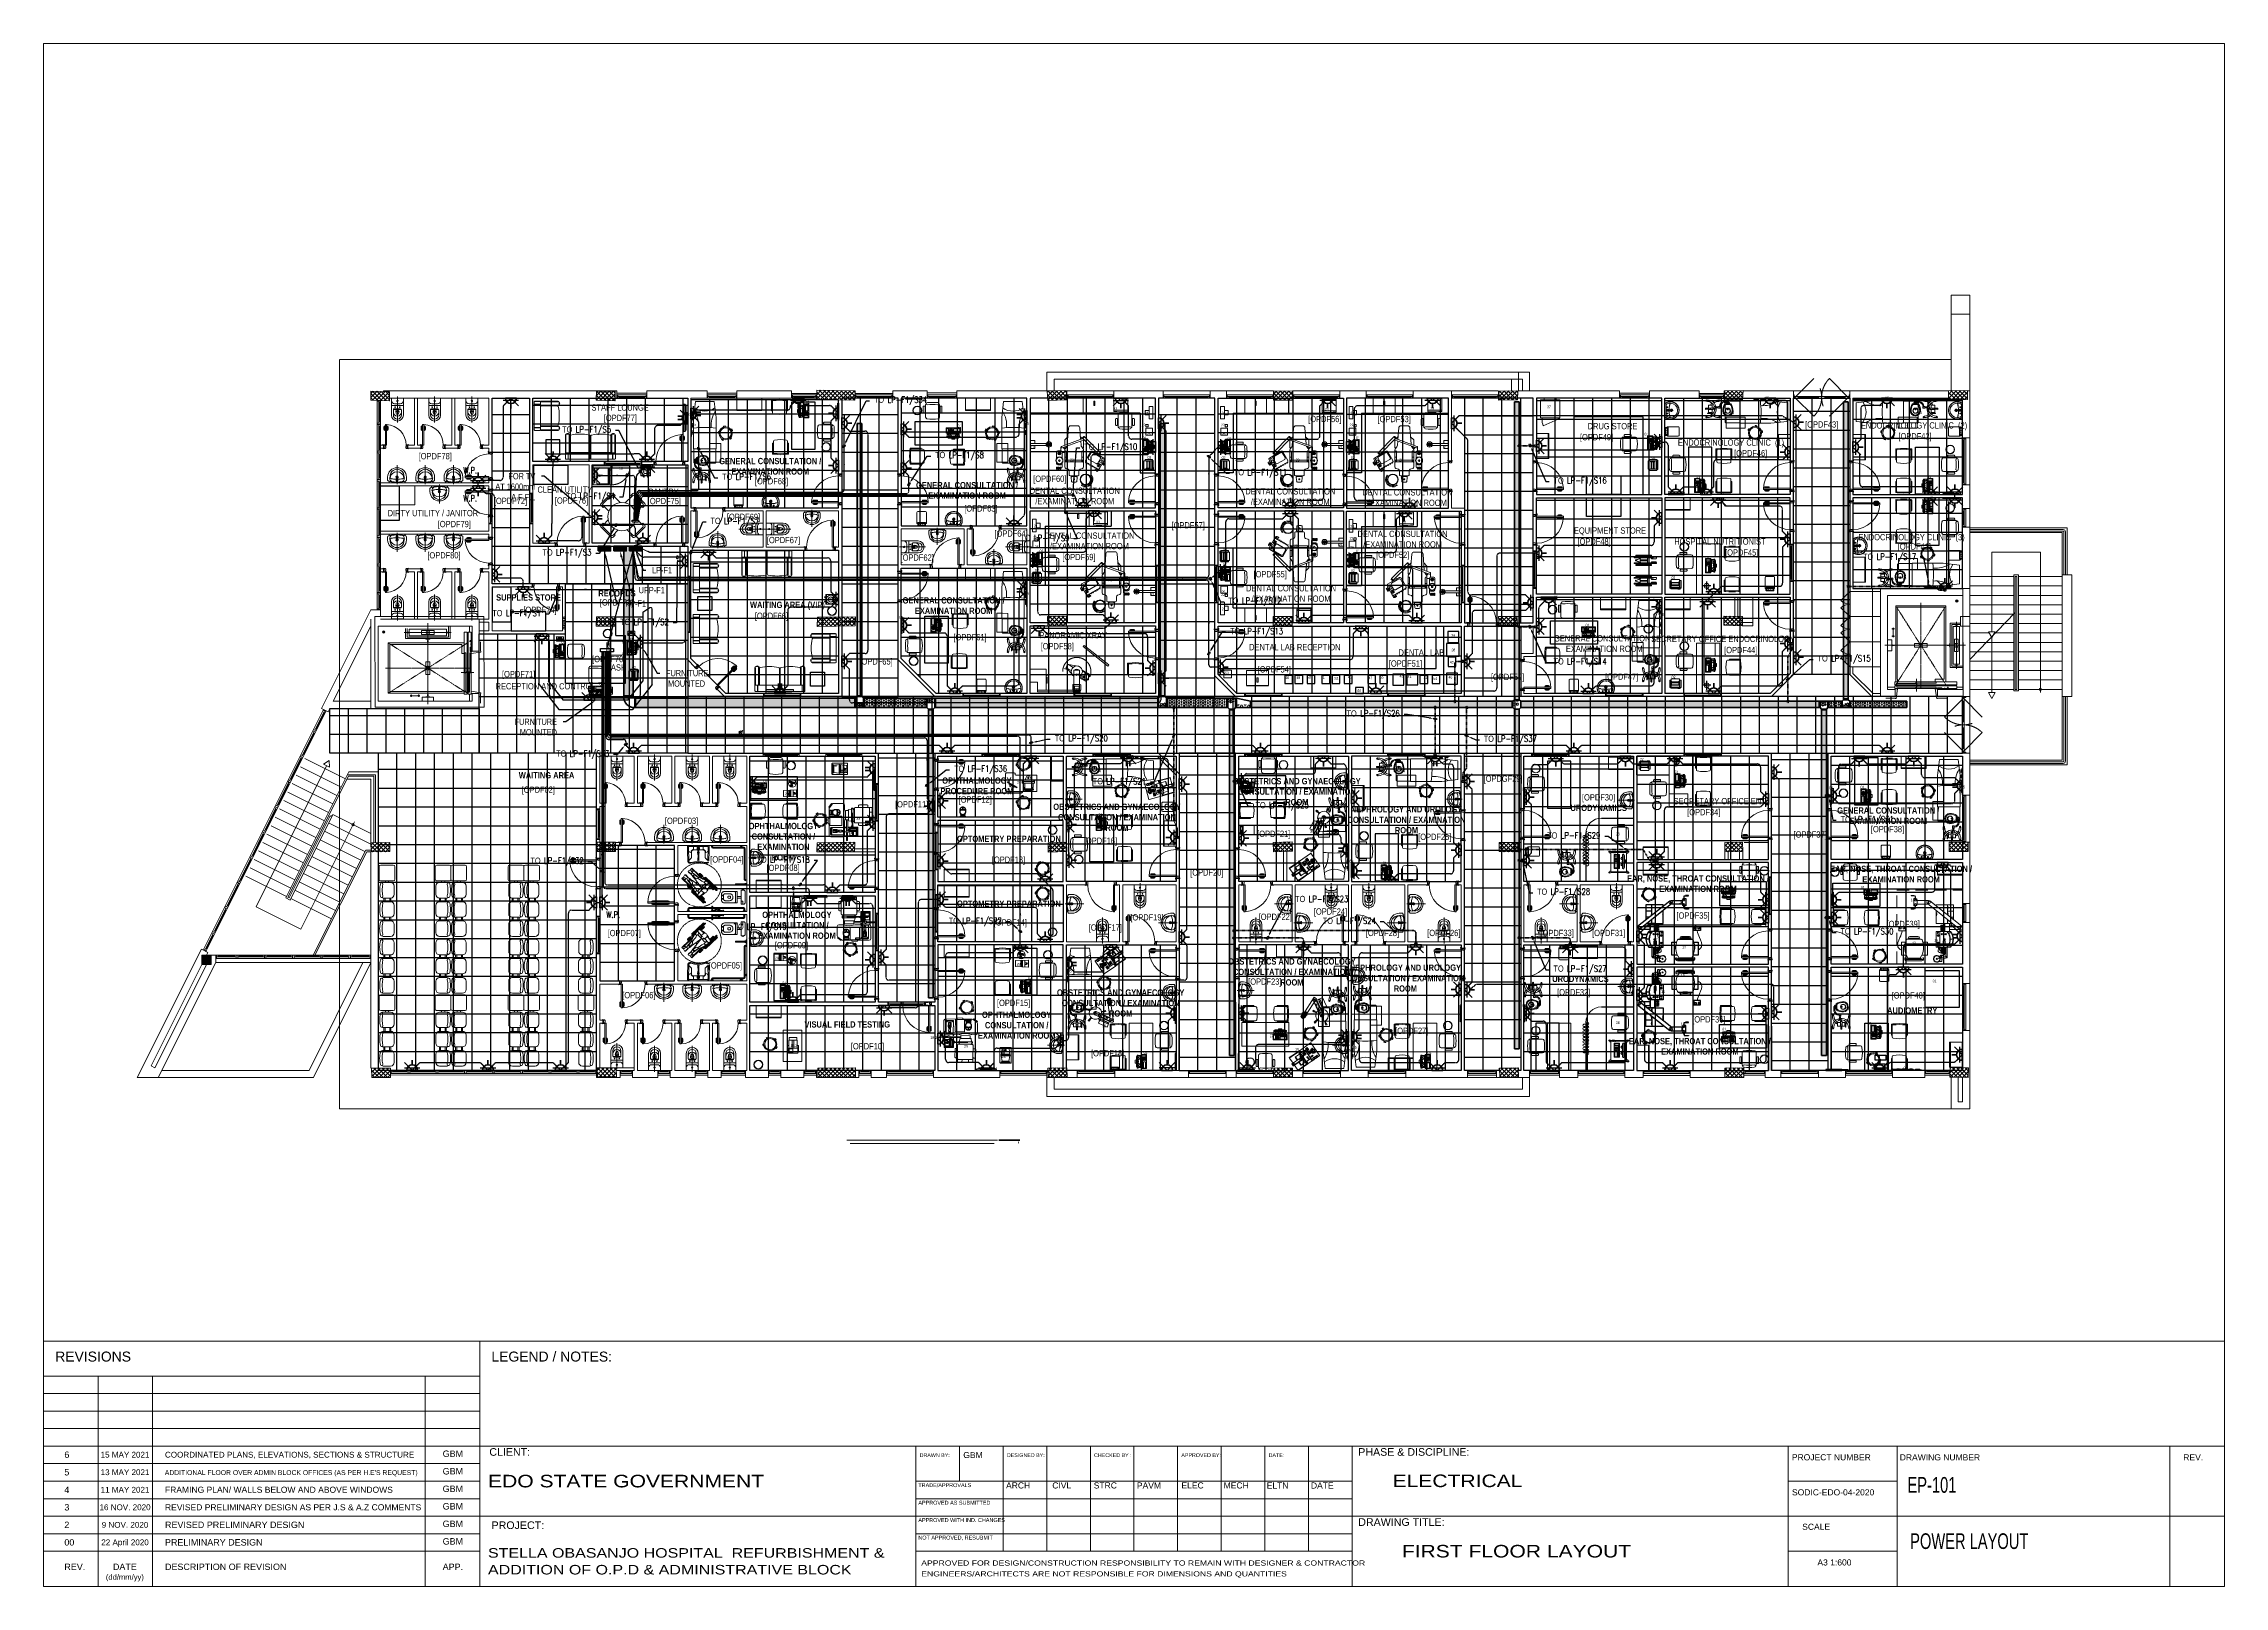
# Model space of a CAD drawing. Extents: x -12260 to 57327, y -29287 to 19916.
import ezdxf
from ezdxf import colors
from ezdxf.entities.mleader import LeaderData, LeaderLine
from ezdxf.enums import TextEntityAlignment as Align
from ezdxf.math import Vec2, Vec3

# ---------------------------------------------------------------- set-up
doc = ezdxf.new("R2010")
doc.units = 0
doc.header["$LTSCALE"] = 0.25
for name, pattern in [('01-First Floor-FUR$0$CENTERX2', [101.6, 63.5, -12.7, 12.7, -12.7]), ('01-First Floor-FUR$0$DASHED', [19.05, 12.7, -6.35]), ('01-First Floor-FUR$0$DASHED2', [9.525, 6.35, -3.175]), ('01-First Floor-FUR$0$HIDDEN', [9.525, 6.35, -3.175]), ('01-First Floor-FUR$0$HIDDEN2', [4.7625, 3.175, -1.5875]), ('01-First Floor-FUR$0$TRATTEGGIATA', [0.75, 0.5, -0.25]), ('DASHDOT', [25.4, 12.7, -6.35, 0, -6.35]), ('HIDDEN', [9.525, 6.35, -3.175])]:
    doc.linetypes.add(name, pattern=pattern)
for name, color, linetype, lineweight in [('01-First Floor-FUR$0$72_EGR_BASE_TEXT', 252, 'Continuous', 5), ('01-First Floor-FUR$0$72_EGR_EQP_TAG', 142, 'Continuous', 5), ('01-First Floor-FUR$0$Aluminum', 251, 'Continuous', 5), ('01-First Floor-FUR$0$Axis', 251, '01-First Floor-FUR$0$CENTERX2', 5), ('01-First Floor-FUR$0$C-HYDR-CTCH', 251, 'Continuous', 5), ('01-First Floor-FUR$0$Cabin', 7, 'Continuous', 5), ('01-First Floor-FUR$0$Frame', 252, 'Continuous', 9), ('01-First Floor-FUR$0$Hatch', 252, 'Continuous', 5), ('01-First Floor-FUR$0$LOADING', 253, 'Continuous', 5), ('01-First Floor-FUR$0$NEW', 1, 'Continuous', 5), ('01-First Floor-FUR$0$NEW Wall', 166, 'Continuous', 5), ('01-First Floor-FUR$0$Notes', 1, 'Continuous', 5), ('01-First Floor-FUR$0$P-SANR-FIXT', 6, 'Continuous', 18), ('01-First Floor-FUR$0$P-SANR-FIXT-1', 6, 'Continuous', 13), ('01-First Floor-FUR$0$Proj', 251, 'Continuous', 5), ('01-First Floor-FUR$0$SANIT', 250, 'Continuous', 5), ('01-First Floor-FUR$0$Structure', 251, 'Continuous', 5), ('01-First Floor-FUR$0$Tech', 169, '01-First Floor-FUR$0$DASHED2', 5), ('01-First Floor-FUR$0$TME-MEDICAL EQUIPMENT', 42, 'Continuous', 13), ('01-First Floor-FUR$0$Walls', 251, 'Continuous', 5), ('01-First Floor-FUR$0$Wooden Joinery', 251, 'Continuous', 5), ('E-LITE-CIRC', 6, 'Continuous', 25), ('E-LITE-CLNG-CNDT', 6, 'DASHDOT', 35), ('E-LITE-EXIT-NUMB', 6, 'Continuous', 25), ('E-POWR-CLNG-CNDT', 6, 'DASHDOT', 35), ('E-POWR-FLOR-CNDT', 6, 'HIDDEN', 25), ('E-POWR-PANL', 10, 'Continuous', 35), ('E-POWR-TEXT', 6, 'Continuous', 25), ('E-POWR-WALL', 4, 'Continuous', 35), ('T-CABL-TRAY', 60, 'Continuous', 35), ('T-CABL-TRAY-PATT', 253, 'Continuous', 15), ('T-DATA-CLNG-COND', 51, 'DASHDOT', 25)]:
    doc.layers.add(name, color=color, linetype=linetype, lineweight=lineweight)
for name, color, linetype in [('01-First Floor-FUR$0$FALSE CEILING', 251, 'Continuous'), ('01-First Floor-FUR$0$TME-NON MEDICAL FURNITURE', 242, 'Continuous'), ('01-First Floor-FUR$0$X-WHITE glass', 255, 'Continuous'), ('DRAINAGE SLEEVE', 6, 'Continuous')]:
    doc.layers.add(name, color=color, linetype=linetype)
doc.styles.add('01-First Floor-FUR$0$BMED-60', font='ARIALNB.TTF', dxfattribs={"height": 60})
doc.styles.add('01-First Floor-FUR$0$MARI3', font='arial.ttf', dxfattribs={"width": 1.2})
doc.styles.add('01-First Floor-FUR$0$Standard', font='arial.ttf')
doc.styles.add('01-First Floor-FUR$0$TTLB-A0-JeddahDP$0$Standard', font='txt_____.ttf')
doc.styles.add('01-First Floor-FUR$0$TTLB-A0-JeddahDP$0$swis721', font='swiss.ttf')
doc.styles.add('01-First Floor-FUR$0$X3G_ENTITY_257CFD', font='swisscl.ttf', dxfattribs={"height": 200})
doc.styles.add('01-First Floor-FUR$0$X3G_ENTITY_9EC9', font='swisscl.ttf', dxfattribs={"height": 0.2})
doc.styles.add('01-First Floor-FUR$0$X3G_ENTITY_9F38', font='swisscl.ttf', dxfattribs={"height": 0.2})
doc.styles.add('DC_Arial', font='arial.ttf', dxfattribs={"width": 0.7})
doc.styles.add('DC_Elc_Romans', font='elc_romans.shx', dxfattribs={"width": 0.7})
doc.styles.add('DC_SIMPLEX', font='SIMPLEX.shx', dxfattribs={"width": 0.7})
pattern_1 = [(180, (-23193.732, -3e-10), (6e-13, -43.99409), [25.4, -50.8]), (300, (-23193.732, -3e-10), (38.1, 21.997045), [25.4, -50.8]), (240, (-23219.132, -3e-10), (38.1, -21.997045), [25.4, -50.8])]

# ---------------------------------------------------------------- blocks, each defined once
blk = doc.blocks.new('01-First Floor-FUR$0$A$C72370EFE')
at = {"layer": '01-First Floor-FUR$0$Wooden Joinery'}
for p, q in [((-0.05, -0.07), (-0.05, -0.16)), ((-0.03, -0.07), (-0.03, -0.16)), ((-0.01, -0.04), (-0.02, -0.04)), ((-0.01, -0.06), (-0.02, -0.06)), ((-0.01, -0.17), (-0.02, -0.17)), ((-0.01, -0.19), (-0.02, -0.19)), ((-0.01, -0.03), (-0.01, -0.07)), ((0, -0.03), (-0.01, -0.03)), ((0, -0.07), (-0.01, -0.07)), ((-0.01, -0.17), (-0.01, -0.19)), ((0.04, -0.03), (0.05, -0.03)), ((0.04, -0.07), (0.05, -0.07)), ((0.05, -0.03), (0.05, -0.07)), ((0.05, -0.04), (0.06, -0.04)), ((0.05, -0.06), (0.06, -0.06)), ((0.05, -0.17), (0.06, -0.17)), ((0.05, -0.17), (0.05, -0.19)), ((0.05, -0.19), (0.06, -0.19)), ((0.07, -0.07), (0.07, -0.16)), ((0.09, -0.07), (0.09, -0.16))]:
    blk.add_line(p, q, dxfattribs=at)
for centre, radius, start, end in [((-0.02, -0.07), 0.03, 90, 180), ((-0.02, -0.16), 0.03, 180, 270), ((-0.02, -0.07), 0.01, 90, 180), ((-0.02, -0.16), 0.01, 180, 270), ((0.06, -0.07), 0.03, 0, 90), ((0.06, -0.07), 0.01, 0, 90), ((0.06, -0.16), 0.01, 270, 0), ((0.06, -0.16), 0.03, 270, 0)]:
    blk.add_arc(centre, radius, start, end, dxfattribs=at)
blk = doc.blocks.new('01-First Floor-FUR$0$A$C268A7CF0')
at = {"layer": '01-First Floor-FUR$0$Wooden Joinery'}
for points in [[(80, 759), (80, 769), (10, 779), (10, 759)], [(740, 759), (740, 769), (810, 779), (810, 759)], [(70, 659), (70, 649), (0, 639), (0, 659)], [(120, 659), (120, 0), (80, 0), (80, 659)], [(750, 659), (750, 649), (820, 639), (820, 659)]]:
    blk.add_lwpolyline(points, close=True, dxfattribs=at)
for points in [[(45, 659), (45, 759), (20, 759), (20, 659), (45, 659)], [(45, 659), (80, 659), (80, 699), (90, 699), (90, 759), (45, 759), (45, 659)], [(775, 659), (740, 659), (740, 699), (730, 699), (730, 759), (775, 759), (775, 659)], [(775, 659), (775, 759), (800, 759), (800, 659), (775, 659)]]:
    blk.add_lwpolyline(points, dxfattribs=at)
blk.add_arc((80, 659), 660, 273.4748, 0, dxfattribs=at)
at = {"layer": '01-First Floor-FUR$0$Wooden Joinery', "xscale": 999.9999999998854, "yscale": 999.9999999998854, "zscale": 999.9999999998854, "rotation": 180}
blk.add_blockref('01-First Floor-FUR$0$A$C72370EFE', (120, 0), dxfattribs=at)
blk = doc.blocks.new('01-First Floor-FUR$0$A$C5DAD61B4')
at = {"layer": '01-First Floor-FUR$0$Wooden Joinery'}
for points in [[(70, 859), (70, 849), (0, 839), (0, 859)], [(80, 959), (80, 969), (10, 979), (10, 959)], [(120, 859), (120, 0), (80, 0), (80, 859)], [(940, 959), (940, 969), (1010, 979), (1010, 959)], [(950, 859), (950, 849), (1020, 839), (1020, 859)]]:
    blk.add_lwpolyline(points, close=True, dxfattribs=at)
for points in [[(45, 859), (45, 959), (20, 959), (20, 859), (45, 859)], [(45, 859), (80, 859), (80, 899), (90, 899), (90, 959), (45, 959), (45, 859)], [(975, 859), (940, 859), (940, 899), (930, 899), (930, 959), (975, 959), (975, 859)], [(975, 859), (975, 959), (1000, 959), (1000, 859), (975, 859)]]:
    blk.add_lwpolyline(points, dxfattribs=at)
blk.add_arc((80, 859), 860, 272.66603, 0, dxfattribs=at)
at = {"layer": '01-First Floor-FUR$0$Wooden Joinery', "xscale": 999.9999999998854, "yscale": 999.9999999998854, "zscale": 999.9999999998854, "rotation": 180}
blk.add_blockref('01-First Floor-FUR$0$A$C72370EFE', (120, 0), dxfattribs=at)
blk = doc.blocks.new('01-First Floor-FUR$0$A$C5FCA3E6B')
at = {"layer": '01-First Floor-FUR$0$Wooden Joinery'}
for points in [[(70, 759), (70, 749), (0, 739), (0, 759)], [(80, 859), (80, 869), (10, 879), (10, 859)], [(120, 759), (120, 0), (80, 0), (80, 759)], [(840, 859), (840, 869), (910, 879), (910, 859)], [(850, 759), (850, 749), (920, 739), (920, 759)]]:
    blk.add_lwpolyline(points, close=True, dxfattribs=at)
for points in [[(45, 759), (45, 859), (20, 859), (20, 759), (45, 759)], [(45, 759), (80, 759), (80, 799), (90, 799), (90, 859), (45, 859), (45, 759)], [(875, 759), (840, 759), (840, 799), (830, 799), (830, 859), (875, 859), (875, 759)], [(875, 759), (875, 859), (900, 859), (900, 759), (875, 759)]]:
    blk.add_lwpolyline(points, dxfattribs=at)
blk.add_arc((80, 759), 760, 273.01713, 0, dxfattribs=at)
at = {"layer": '01-First Floor-FUR$0$Wooden Joinery', "xscale": 999.9999999998854, "yscale": 999.9999999998854, "zscale": 999.9999999998854, "rotation": 180}
blk.add_blockref('01-First Floor-FUR$0$A$C72370EFE', (120, 0), dxfattribs=at)
blk = doc.blocks.new('01-First Floor-FUR$0$T127-1_B')
at = {"layer": '01-First Floor-FUR$0$Cabin'}
for p, q in [((44.5, 8), (44.5, 4)), ((44.5, 4), (78, 4)), ((78, 4), (82, 63.5)), ((44.5, -8), (44.5, -4)), ((44.5, -4), (78, -4)), ((78, -4), (82, -63.5))]:
    blk.add_line(p, q, dxfattribs=at)
at = {"layer": '01-First Floor-FUR$0$Cabin', "ltscale": 5}
for points in [[(44.5, 8), (0, 8), (0, -8), (44.5, -8)], [(82, 63.5), (89, 63.5), (89, -63.5), (82, -63.5)]]:
    blk.add_lwpolyline(points, dxfattribs=at)
blk = doc.blocks.new('01-First Floor-FUR$0$T127-1_B__1680')
at = {"layer": '01-First Floor-FUR$0$Axis'}
blk.add_line((-990, 0), (990, 0), dxfattribs=at)
at = {"layer": '01-First Floor-FUR$0$Notes', "xscale": -1}
blk.add_blockref('01-First Floor-FUR$0$T127-1_B', (-840, 0), dxfattribs=at)
at = {"layer": '01-First Floor-FUR$0$Notes'}
blk.add_blockref('01-First Floor-FUR$0$T127-1_B', (840, 0), dxfattribs=at)
blk = doc.blocks.new('01-First Floor-FUR$0$JIS5K')
at = {"layer": '01-First Floor-FUR$0$Cabin'}
for p, q in [((60.2, 8), (60.2, 11.2)), ((60.2, -8), (60.2, -11.2))]:
    blk.add_line(p, q, dxfattribs=at)
at = {"layer": '01-First Floor-FUR$0$Cabin', "ltscale": 5}
for points in [[(57, 11.2), (0, 11.2), (0, -11.2), (57, -11.2)], [(60.2, 8), (3.2, 8), (3.2, -8), (60.2, -8)], [(57, 11.2), (57, 43.5), (60.2, 43.5), (60.2, 11.2)], [(57, -11.2), (57, -43.5), (60.2, -43.5), (60.2, -11.2)]]:
    blk.add_lwpolyline(points, dxfattribs=at)
blk = doc.blocks.new('01-First Floor-FUR$0$JIS5K__1200')
at = {"layer": '01-First Floor-FUR$0$Axis'}
blk.add_line((-750, 0), (750, 0), dxfattribs=at)
at = {"layer": '01-First Floor-FUR$0$Notes', "xscale": -1}
blk.add_blockref('01-First Floor-FUR$0$JIS5K', (-600, 0), dxfattribs=at)
at = {"layer": '01-First Floor-FUR$0$Notes'}
blk.add_blockref('01-First Floor-FUR$0$JIS5K', (600, 0), dxfattribs=at)
blk = doc.blocks.new('01-First Floor-FUR$0$对重支撑1')
at = {"layer": '01-First Floor-FUR$0$Cabin'}
blk.add_lwpolyline([(1060, 178), (929, 178), (929, -178), (1060, -178)], close=True, dxfattribs=at).dxf.unprotected_set("ltscale", 0)
blk = doc.blocks.new('01-First Floor-FUR$0$井道平面图轿厢1轿厢地坎')
at = {"layer": '01-First Floor-FUR$0$Axis', "ltscale": 0.864}
blk.add_lwpolyline([(0, 96), (0, -192)], dxfattribs=at)
at = {"layer": '01-First Floor-FUR$0$Cabin', "ltscale": 5}
for points in [[(690, 0), (690, -96), (-1285, -96), (-1285, 0)], [(15, -3), (15, -46), (-630, -46), (-630, -3)], [(630, -50), (630, -93), (-15, -93), (-15, -50)]]:
    blk.add_lwpolyline(points, close=True, dxfattribs=at)
at = {"layer": '01-First Floor-FUR$0$Cabin'}
for points in [[(600, 0), (600, -48)], [(600, -48), (633, -48)], [(633, -48), (633, -96)]]:
    blk.add_lwpolyline(points, dxfattribs=at)
blk = doc.blocks.new('01-First Floor-FUR$0$层门地坎1')
at = {"layer": '01-First Floor-FUR$0$Axis', "ltscale": 0.81}
blk.add_lwpolyline([(0, 90), (0, -180)], dxfattribs=at)
at = {"layer": '01-First Floor-FUR$0$Cabin', "ltscale": 5}
for points in [[(690, 0), (690, -90), (-1285, -90), (-1285, 0)], [(15, -47), (15, -87), (-630, -87), (-630, -47)], [(630, -3), (630, -43), (-15, -43), (-15, -3)]]:
    blk.add_lwpolyline(points, close=True, dxfattribs=at)
blk = doc.blocks.new('01-First Floor-FUR$0$WC manta')
at = {"layer": '01-First Floor-FUR$0$SANIT'}
for p, q in [((-0.18, 0), (0.65, 0)), ((-0.13, 0.18), (-0.13, -0.18)), ((-0.12, 0.19), (0.41, 0.19)), ((0.05, 0.09), (0.05, -0.09)), ((0.109, 0.18), (0.109, -0.18)), ((0.209, 0.1), (0.209, -0.1)), ((0.229, 0.1), (0.229, -0.1)), ((0.239, 0.13), (0.41, 0.13)), ((0.296, 0.051), (0.358, 0.039)), ((-0.12, -0.19), (0.41, -0.19)), ((0.239, -0.13), (0.41, -0.13)), ((0.296, -0.051), (0.358, -0.039))]:
    blk.add_line(p, q, dxfattribs=at)
for centre, radius in [((-0.04, 0), 0.02), ((0.159, 0.075), 0.01), ((0.159, -0.075), 0.01)]:
    blk.add_circle(centre, radius, dxfattribs=at)
for centre, radius, start, end in [((-0.12, 0.18), 0.01, 90, 180), ((-0.05, 0.09), 0.1, 0, 90), ((0.119, 0.18), 0.01, 90, 180), ((0.239, 0.1), 0.03, 90, 180), ((0.259, 0.1), 0.03, 90, 180), ((0.303, 0), 0.0588, 141.52497, 218.47503), ((0.288, 0.012), 0.04, 79.42885, 141.52497), ((0.345, 0), 0.0588, 166.41759, 193.58241), ((0.327, 0.004), 0.04, 79.42885, 166.41759), ((0.315, 0), 0.13, 270, 90), ((0.351, 0), 0.04, 280.57115, 79.42885), ((0.41, 0), 0.19, 270, 90), ((0.41, 0), 0.13, 270, 90), ((-0.12, -0.18), 0.01, 180, 270), ((-0.05, -0.09), 0.1, 270, 0), ((0.119, -0.18), 0.01, 180, 270), ((0.239, -0.1), 0.03, 180, 270), ((0.259, -0.1), 0.03, 180, 270), ((0.288, -0.012), 0.04, 218.47503, 280.57115), ((0.327, -0.004), 0.04, 193.58241, 280.57115)]:
    blk.add_arc(centre, radius, start, end, dxfattribs=at)
blk = doc.blocks.new('01-First Floor-FUR$0$lav-manta 60')
at = {"layer": '01-First Floor-FUR$0$SANIT'}
for p, q in [((-0.266, -0.053), (-0.236, 0)), ((-0.236, 0), (0.236, 0)), ((0, 0.04), (0, -0.56)), ((0.266, -0.053), (0.236, 0)), ((-0.3, -0.079), (-0.3, -0.18)), ((-0.218, -0.084), (-0.238, -0.154)), ((-0.015, -0.147), (-0.02, -0.064)), ((0.027, -0.121), (-0.008, -0.067)), ((0.039, -0.114), (0.009, -0.058)), ((0.015, -0.147), (0.017, -0.106)), ((0.019, -0.077), (0.02, -0.064)), ((0.218, -0.084), (0.238, -0.154)), ((0.3, -0.079), (0.3, -0.18))]:
    blk.add_line(p, q, dxfattribs=at)
for centre, radius, start, end in [((-0.28, -0.079), 0.02, 109.82288, 180), ((0, -0.18), 0.3, 180, 0), ((0, -0.856), 0.846, 70.17712, 109.82288), ((0, -0.204), 0.225, 174.81422, 5.18578), ((-0.165, -0.189), 0.06, 102.08826, 174.81422), ((0, -0.128), 0.225, 190.60973, 349.39027), ((-0.161, -0.101), 0.06, 101.80862, 164.07939), ((0, -0.957), 0.846, 91.15716, 102.08826), ((0, -0.87), 0.846, 78.19138, 101.80862), ((0, -0.18), 0.035, 115.31059, 64.68941), ((0, -0.18), 0.0275, 117.14957, 62.85043), ((0, -0.062), 0.025, 320.74745, 220.36799), ((0, -0.062), 0.02, 353.26708, 186.68201), ((0, -0.147), 0.015, 180, 0), ((0, -0.062), 0.00966, 25.41267, 215.95772), ((0, -0.957), 0.846, 88.54856, 88.84398), ((0.033, -0.118), 0.00666, 210.68519, 30.68519), ((0, -0.957), 0.846, 77.91174, 87.42745), ((0.161, -0.101), 0.06, 15.92061, 78.19138), ((0.165, -0.189), 0.06, 5.18578, 77.91174), ((0.28, -0.079), 0.02, 0, 70.17712)]:
    blk.add_arc(centre, radius, start, end, dxfattribs=at)
blk = doc.blocks.new('01-First Floor-FUR$0$Wheelchair')
for p, q in [((9372, 4249), (9431, 4304)), ((9372, 4249), (9598, 4034)), ((9420, 4244), (9399, 4223)), ((9420, 4244), (9464, 4203)), ((9426, 4293), (9453, 4357)), ((9527, 4235), (9426, 4293)), ((9463, 4179), (9450, 4174)), ((9453, 4357), (9470, 4374)), ((9508, 4245), (9462, 4206)), ((9470, 4189), (9463, 4179)), ((9464, 4203), (9470, 4189)), ((9679, 3982), (9466, 4184)), ((9470, 4374), (9557, 4280)), ((9486, 4356), (9494, 4363)), ((9494, 4363), (9560, 4290)), ((9527, 4235), (9552, 4282)), ((9573, 4167), (9527, 4235)), ((9560, 4290), (9554, 4284)), ((9557, 4280), (9611, 4252)), ((9584, 4495), (9568, 4477)), ((9568, 4477), (9666, 4394)), ((9580, 4187), (9572, 4168)), ((9587, 4461), (9580, 4453)), ((9580, 4453), (9656, 4390)), ((9580, 4187), (9632, 4237)), ((9647, 4524), (9584, 4495)), ((9623, 4216), (9605, 4192)), ((9605, 4192), (9611, 4146)), ((9611, 4252), (9631, 4239)), ((9623, 4216), (9634, 4222)), ((9679, 4200), (9632, 4237)), ((9664, 4172), (9634, 4222)), ((9689, 4580), (9636, 4519)), ((9710, 4426), (9647, 4524)), ((9656, 4390), (9662, 4397)), ((9710, 4426), (9664, 4399)), ((9666, 4394), (9696, 4341)), ((9711, 4182), (9679, 4200)), ((9689, 4580), (9913, 4364)), ((9696, 4532), (9716, 4554)), ((9696, 4532), (9738, 4490)), ((9696, 4341), (9710, 4322)), ((9698, 4444), (9736, 4492)), ((9779, 4383), (9710, 4426)), ((9989, 3975), (9711, 4182)), ((9760, 4375), (9712, 4320)), ((9751, 4275), (9712, 4320)), ((9733, 4331), (9727, 4320)), ((9778, 4292), (9727, 4320)), ((9733, 4331), (9756, 4350)), ((9738, 4490), (9752, 4485)), ((9771, 4244), (9751, 4275)), ((9752, 4485), (9763, 4492)), ((9756, 4350), (9802, 4346)), ((9969, 4285), (9758, 4489)), ((9760, 4375), (9778, 4384)), ((9763, 4492), (9767, 4505)), ((9990, 3976), (9771, 4244)), ((9776, 4283), (9778, 4292)), ((9789, 4271), (9776, 4283)), ((9778, 4384), (9905, 4282)), ((9836, 4243), (9789, 4271)), ((9802, 4346), (9894, 4285)), ((9879, 4248), (9836, 4243)), ((9892, 4247), (9879, 4248)), ((9890, 4287), (9881, 4248)), ((9892, 4247), (9905, 4282)), ((9966, 4199), (9892, 4247)), ((9894, 4285), (9905, 4282)), ((9900, 4351), (9959, 4411)), ((9905, 4282), (9993, 4255)), ((9934, 4343), (9907, 4356)), ((9934, 4387), (9932, 4388)), ((9935, 4343), (9981, 4390)), ((9935, 4343), (10054, 4227)), ((9951, 4360), (9981, 4330)), ((9952, 4409), (9954, 4406)), ((10016, 4307), (9956, 4365)), ((9959, 4411), (10010, 4361)), ((9964, 4273), (9967, 4282)), ((9977, 4260), (9964, 4273)), ((9968, 4266), (9966, 4263)), ((10005, 4169), (9966, 4199)), ((9967, 4282), (9975, 4291)), ((9975, 4291), (9985, 4294)), ((9976, 4385), (10036, 4328)), ((9981, 4330), (9986, 4336)), ((9993, 4255), (10043, 4233)), ((10010, 4361), (10006, 4356)), ((10043, 4233), (10100, 4203)), ((10183, 4144), (10064, 4259)), ((10490, 3888), (10084, 4280)), ((10100, 4203), (10117, 4183)), ((10130, 4278), (10110, 4257)), ((10137, 4271), (10117, 4250)), ((10117, 4183), (10156, 4164)), ((10130, 4164), (10120, 4181)), ((10122, 4286), (10129, 4294)), ((10122, 4286), (10499, 3922)), ((10129, 4294), (10506, 3929)), ((9611, 4048), (9553, 3986)), ((9553, 3986), (9605, 3937)), ((9555, 3994), (9558, 3991)), ((9572, 4168), (9680, 4046)), ((9620, 4014), (9574, 3966)), ((9576, 4013), (9574, 4014)), ((9579, 3971), (9640, 3914)), ((9659, 3934), (9599, 3991)), ((9604, 3997), (9635, 3968)), ((9620, 4014), (9605, 4041)), ((9605, 3937), (9609, 3942)), ((9611, 4146), (9676, 4057)), ((9620, 4014), (9741, 3899)), ((9635, 3968), (9629, 3963)), ((9673, 4175), (9664, 4172)), ((9673, 3975), (9671, 3966)), ((9685, 4162), (9673, 4175)), ((9682, 3984), (9673, 3975)), ((9674, 4060), (9713, 4072)), ((9676, 4057), (9680, 4046)), ((9685, 3830), (9678, 3822)), ((9678, 3822), (10059, 3461)), ((9714, 4061), (9680, 4046)), ((9680, 4046), (9710, 3960)), ((9691, 3988), (9682, 3984)), ((9715, 4117), (9685, 4162)), ((9685, 3830), (10066, 3469)), ((9690, 3867), (10099, 3480)), ((9705, 3975), (9691, 3988)), ((9693, 3822), (9713, 3843)), ((9698, 3984), (9701, 3986)), ((9700, 3815), (9721, 3836)), ((9710, 3960), (9734, 3910)), ((9830, 3774), (9710, 3888)), ((9713, 4073), (9715, 4117)), ((9714, 4061), (9713, 4073)), ((9765, 3988), (9714, 4061)), ((9734, 3910), (9767, 3855)), ((9797, 3951), (9765, 3988)), ((9767, 3855), (9788, 3839)), ((9788, 3839), (9809, 3801)), ((9807, 3826), (9790, 3836)), ((9824, 3910), (9797, 3951)), ((9838, 3871), (9807, 3826)), ((9809, 3801), (9883, 3709)), ((9817, 4105), (9836, 4125)), ((9838, 3871), (9824, 3910)), ((9852, 4142), (9833, 4122)), ((9849, 4139), (9836, 4125)), ((9900, 3826), (9838, 3871)), ((9883, 3709), (9886, 3755)), ((9883, 3709), (9908, 3685)), ((9886, 3755), (9991, 3864)), ((9896, 3863), (9997, 3968)), ((9904, 3773), (9896, 3863)), ((9908, 3685), (9931, 3679)), ((9931, 3679), (9945, 3681)), ((10119, 3501), (9931, 3679)), ((9945, 3681), (10086, 3793)), ((9959, 3692), (9998, 3656)), ((10011, 3671), (9975, 3705)), ((9989, 3975), (9987, 3978)), ((10002, 3962), (9989, 3975)), ((9994, 3948), (9991, 3909)), ((9991, 3909), (9999, 3873)), ((9991, 3864), (10028, 3907)), ((9991, 3864), (10062, 3800)), ((10002, 3962), (9994, 3948)), ((9997, 3968), (9996, 3967)), ((9996, 3654), (10016, 3675)), ((10076, 3579), (9996, 3654)), ((10098, 4073), (9997, 3968)), ((10002, 3962), (10003, 3962)), ((10004, 3963), (10017, 3972)), ((10047, 4144), (10005, 4169)), ((10016, 3675), (10095, 3599)), ((10017, 3972), (10055, 3977)), ((10087, 4131), (10047, 4144)), ((10055, 3977), (10092, 3970)), ((10058, 3476), (10078, 3497)), ((10101, 3979), (10060, 3939)), ((10095, 3599), (10076, 3579)), ((10087, 4131), (10130, 4164)), ((10135, 4072), (10087, 4131)), ((10188, 4070), (10098, 4073)), ((10205, 4088), (10101, 3979)), ((10101, 3979), (10168, 3911)), ((10156, 4164), (10251, 4094)), ((10281, 4033), (10176, 3887)), ((10251, 4094), (10205, 4088)), ((10251, 4094), (10276, 4070)), ((10295, 3967), (10259, 4002)), ((10271, 4018), (10309, 3981)), ((10276, 4070), (10283, 4047)), ((10283, 4047), (10281, 4033)), ((10469, 3867), (10283, 4047)), ((10311, 3983), (10291, 3963)), ((10291, 3963), (10370, 3887)), ((10389, 3907), (10311, 3983)), ((10370, 3887), (10389, 3907)), ((10491, 3929), (10471, 3908)), ((10499, 3922), (10506, 3929)), ((10066, 3469), (10059, 3461))]:
    blk.add_line(p, q)
at = {"color": 30, "linetype": '01-First Floor-FUR$0$TRATTEGGIATA'}
blk.add_circle((9929, 4043), 700, dxfattribs=at)
for centre, radius, start, end in [((9942, 4399), 14.2, 46.0147, 226.0147), ((10026, 4318), 14.2, 226.0147, 46.0147), ((10074, 4269), 14.6, 46.0147, 226.0147), ((9565, 4004), 14.2, 46.54235, 226.54235), ((9649, 3924), 14.2, 226.54235, 46.54235), ((9700, 3878), 14.6, 46.54235, 226.54235), ((9692, 4257), 626, 297.29556, 312.30596), ((9692, 4257), 616, 299.45986, 311.01594), ((10097, 3872), 80.1, 244.18074, 316.54235), ((10109, 3490), 14.6, 226.54235, 46.54235), ((10097, 3873), 80.1, 316.0147, 28.37631), ((9694, 4260), 626, 320.25109, 335.2615), ((9694, 4260), 616, 321.54111, 333.09719), ((10479, 3878), 14.6, 226.0147, 46.0147)]:
    blk.add_arc(centre, radius, start, end)
blk = doc.blocks.new('*X163')
at = {"color": 0}
for p, q in [((5, 3), (5, 3)), ((5, 3), (5, 3)), ((5, 3), (5, 3)), ((5, 3), (5, 3)), ((5, 3), (5, 3)), ((5, 3), (5, 3)), ((5, 3), (5, 3)), ((5, 3), (5, 3)), ((5, 3), (5, 3)), ((5, 3), (5, 3)), ((5, 3), (5, 3)), ((5, 3), (5, 3)), ((5, 3), (5, 3)), ((5, 3), (5, 3)), ((5, 3), (5, 3)), ((5, 3), (5, 3)), ((5, 3), (5, 3)), ((5, 3), (5, 3)), ((5, 3), (5, 3)), ((5, 3), (5, 3)), ((5, 3), (5, 3)), ((5, 3), (5, 3)), ((5, 3), (5, 3)), ((5, 3), (5, 3)), ((5, 3), (5, 3)), ((5, 3), (5, 3)), ((5, 3), (5, 3)), ((5, 3), (5, 3)), ((5, 3), (5, 3)), ((5, 3), (5, 3)), ((5, 3), (5, 3)), ((5, 3), (5, 3)), ((5, 3), (5, 3)), ((5, 3), (5, 3)), ((5, 3), (5, 3)), ((5, 3), (5, 3)), ((5, 3), (5, 3)), ((5, 3), (5, 3)), ((5, 3), (5, 3)), ((5, 3), (5, 3)), ((5, 3), (5, 3)), ((5, 3), (5, 3)), ((5, 3), (5, 3)), ((5, 3), (5, 3)), ((5, 3), (5, 3)), ((5, 3), (5, 3)), ((5, 3), (5, 3)), ((5, 3), (5, 3)), ((5, 3), (5, 3)), ((5, 3), (5, 3)), ((5, 3), (5, 3)), ((5, 3), (5, 3)), ((5, 3), (5, 3)), ((5, 3), (5, 3)), ((5, 3), (5, 3)), ((5, 3), (5, 3)), ((5, 3), (5, 3)), ((5, 3), (5, 3)), ((5, 3), (5, 3)), ((5, 3), (5, 3)), ((5, 3), (5, 3)), ((5, 3), (5, 3)), ((5, 3), (5, 3)), ((5, 3), (5, 3)), ((5, 3), (5, 3)), ((5, 3), (5, 3)), ((6, 3), (5, 3)), ((5, 3), (5, 3)), ((6, 3), (5, 3)), ((5, 3), (5, 3)), ((6, 3), (5, 3)), ((5, 3), (5, 3)), ((6, 3), (5, 3)), ((5, 3), (5, 3)), ((5, 3), (5, 3)), ((5, 3), (5, 3)), ((5, 3), (5, 3)), ((5, 3), (5, 3)), ((5, 3), (5, 3)), ((5, 3), (5, 3)), ((5, 3), (5, 3)), ((5, 3), (5, 3)), ((5, 3), (5, 3)), ((5, 3), (5, 3)), ((5, 3), (5, 3)), ((5, 3), (5, 3)), ((5, 3), (5, 3)), ((5, 3), (5, 3)), ((5, 3), (5, 3)), ((5, 3), (5, 3)), ((5, 3), (5, 3)), ((5, 3), (5, 3)), ((5, 3), (5, 3)), ((5, 3), (5, 3)), ((5, 3), (5, 3)), ((5, 3), (5, 3)), ((6, 3), (6, 3)), ((6, 3), (6, 3)), ((6, 3), (6, 3)), ((6, 3), (6, 3)), ((6, 3), (6, 3)), ((6, 3), (6, 3)), ((6, 3), (6, 3)), ((6, 3), (6, 3)), ((6, 3), (6, 3)), ((6, 3), (6, 3)), ((6, 3), (6, 3)), ((6, 3), (6, 3)), ((6, 3), (6, 3)), ((6, 3), (6, 3)), ((6, 3), (6, 3)), ((6, 3), (6, 3)), ((6, 3), (6, 3)), ((6, 3), (6, 3)), ((6, 3), (6, 3)), ((6, 3), (6, 3)), ((6, 3), (6, 3)), ((6, 3), (6, 3)), ((6, 3), (6, 3)), ((6, 3), (6, 3)), ((6, 3), (6, 3)), ((6, 3), (6, 3)), ((6, 3), (6, 3)), ((6, 3), (6, 3)), ((6, 3), (6, 3)), ((6, 3), (6, 3)), ((6, 3), (6, 3)), ((6, 3), (6, 3)), ((6, 3), (6, 3)), ((6, 3), (6, 3)), ((6, 3), (6, 3)), ((6, 3), (6, 3)), ((6, 3), (6, 3)), ((6, 3), (6, 3)), ((6, 3), (6, 3)), ((6, 3), (6, 3)), ((6, 3), (6, 3)), ((6, 3), (6, 3)), ((6, 3), (6, 3)), ((6, 3), (6, 3)), ((6, 3), (6, 3)), ((6, 3), (6, 3)), ((6, 3), (6, 3)), ((6, 3), (6, 3)), ((6, 3), (6, 3)), ((6, 3), (6, 3)), ((6, 3), (6, 3)), ((6, 3), (6, 3)), ((6, 3), (6, 3)), ((6, 3), (6, 3)), ((6, 3), (6, 3)), ((6, 3), (6, 3)), ((6, 3), (6, 3)), ((6, 3), (6, 3)), ((6, 3), (6, 3)), ((6, 3), (6, 3)), ((6, 3), (6, 3)), ((6, 3), (6, 3)), ((6, 3), (6, 3)), ((6, 3), (6, 3)), ((6, 3), (6, 3)), ((6, 3), (6, 3)), ((6, 3), (6, 3)), ((6, 3), (6, 3)), ((6, 3), (6, 3)), ((6, 3), (6, 3)), ((6, 3), (6, 3)), ((6, 3), (6, 3)), ((6, 3), (6, 3)), ((6, 3), (6, 3)), ((6, 3), (6, 3)), ((6, 3), (6, 3)), ((6, 3), (6, 3)), ((6, 3), (6, 3)), ((6, 3), (6, 3)), ((6, 3), (6, 3)), ((6, 3), (6, 3)), ((6, 3), (6, 3)), ((6, 3), (6, 3)), ((6, 3), (6, 3)), ((6, 3), (6, 3)), ((6, 3), (6, 3)), ((6, 3), (6, 3)), ((6, 3), (6, 3)), ((6, 3), (6, 3)), ((6, 3), (6, 3)), ((6, 3), (6, 3)), ((6, 3), (6, 3)), ((6, 3), (6, 3)), ((6, 3), (6, 3)), ((6, 3), (6, 3)), ((6, 3), (6, 3)), ((6, 3), (6, 3)), ((6, 3), (6, 3)), ((6, 3), (6, 3)), ((6, 3), (6, 3)), ((6, 3), (6, 3)), ((6, 3), (6, 3)), ((6, 3), (6, 3)), ((6, 3), (6, 3)), ((6, 3), (6, 3)), ((6, 3), (6, 3)), ((6, 3), (6, 3)), ((6, 3), (6, 3)), ((6, 3), (6, 3)), ((6, 3), (6, 3)), ((6, 3), (6, 3)), ((6, 3), (6, 3)), ((6, 3), (6, 3)), ((6, 3), (6, 3)), ((6, 3), (6, 3)), ((6, 3), (6, 3)), ((6, 3), (6, 3)), ((6, 3), (6, 3)), ((6, 3), (6, 3)), ((6, 3), (6, 3)), ((6, 3), (6, 3)), ((6, 3), (6, 3)), ((6, 3), (6, 3)), ((6, 3), (6, 3)), ((6, 3), (6, 3)), ((6, 3), (6, 3)), ((6, 3), (6, 3)), ((6, 3), (6, 3)), ((6, 3), (6, 3)), ((6, 3), (6, 3)), ((6, 3), (6, 3)), ((6, 3), (6, 3)), ((6, 3), (6, 3)), ((6, 3), (6, 3)), ((6, 3), (6, 3)), ((6, 3), (6, 3)), ((6, 3), (6, 3)), ((6, 3), (6, 3)), ((6, 3), (6, 3)), ((6, 3), (6, 3)), ((6, 3), (6, 3)), ((6, 3), (6, 3)), ((6, 3), (6, 3)), ((6, 3), (6, 3)), ((6, 3), (6, 3)), ((6, 3), (6, 3)), ((6, 3), (6, 3)), ((6, 3), (6, 3)), ((6, 3), (6, 3)), ((6, 3), (6, 3)), ((6, 3), (6, 3)), ((6, 3), (6, 3)), ((6, 3), (6, 3)), ((6, 3), (6, 3)), ((6, 3), (6, 3)), ((6, 3), (6, 3)), ((6, 3), (6, 3)), ((6, 3), (6, 3)), ((6, 3), (6, 3)), ((6, 3), (6, 3)), ((6, 3), (6, 3)), ((6, 3), (6, 3)), ((6, 3), (6, 3)), ((6, 3), (6, 3)), ((6, 3), (6, 3)), ((6, 3), (6, 3)), ((6, 3), (6, 3)), ((6, 3), (6, 3)), ((6, 3), (6, 3)), ((6, 3), (6, 3)), ((6, 3), (6, 3)), ((6, 3), (6, 3)), ((6, 3), (6, 3)), ((6, 3), (6, 3)), ((6, 3), (6, 3)), ((6, 3), (6, 3)), ((6, 3), (6, 3)), ((6, 3), (6, 3)), ((6, 3), (6, 3)), ((6, 3), (6, 3)), ((6, 3), (6, 3)), ((6, 3), (6, 3)), ((6, 3), (6, 3)), ((6, 3), (6, 3)), ((6, 3), (6, 3)), ((6, 3), (6, 3)), ((6, 3), (6, 3)), ((6, 3), (6, 3)), ((6, 3), (6, 3)), ((6, 3), (6, 3)), ((6, 3), (6, 3)), ((6, 3), (6, 3)), ((6, 3), (6, 3)), ((6, 3), (6, 3)), ((6, 3), (6, 3)), ((6, 3), (6, 3)), ((6, 3), (6, 3)), ((6, 3), (6, 3)), ((6, 3), (6, 3)), ((6, 3), (6, 3)), ((6, 3), (6, 3)), ((6, 3), (6, 3)), ((6, 3), (6, 3)), ((6, 3), (6, 3)), ((6, 3), (5, 3)), ((6, 3), (5, 3)), ((6, 3), (5, 3)), ((6, 3), (5, 3)), ((6, 3), (5, 3)), ((6, 3), (6, 3)), ((6, 3), (6, 3)), ((6, 3), (6, 3)), ((6, 3), (6, 3)), ((6, 3), (6, 3)), ((6, 3), (6, 3)), ((6, 3), (6, 3)), ((6, 3), (6, 3)), ((6, 3), (6, 3)), ((6, 3), (6, 3)), ((6, 3), (6, 3)), ((6, 3), (6, 3)), ((6, 3), (6, 3)), ((6, 3), (6, 3)), ((6, 3), (6, 3)), ((6, 3), (6, 3)), ((6, 3), (6, 3)), ((6, 3), (6, 3)), ((6, 3), (6, 3)), ((6, 3), (6, 3)), ((6, 3), (6, 3)), ((6, 3), (6, 3)), ((6, 3), (6, 3)), ((6, 3), (6, 3)), ((6, 3), (6, 3)), ((6, 3), (6, 3)), ((6, 3), (6, 3)), ((6, 3), (6, 3)), ((6, 3), (6, 3)), ((6, 3), (6, 3)), ((6, 3), (6, 3)), ((6, 3), (6, 3)), ((6, 3), (6, 3)), ((6, 3), (6, 3)), ((6, 3), (6, 3)), ((6, 3), (6, 3)), ((6, 3), (6, 3)), ((6, 3), (6, 3)), ((6, 3), (6, 3)), ((6, 3), (6, 3)), ((6, 3), (6, 3)), ((6, 3), (6, 3)), ((6, 3), (6, 3)), ((6, 3), (6, 3)), ((6, 3), (6, 3)), ((6, 3), (6, 3)), ((6, 3), (6, 3)), ((6, 3), (6, 3)), ((6, 3), (6, 3)), ((6, 3), (6, 3)), ((6, 3), (6, 3)), ((6, 3), (6, 3)), ((6, 3), (6, 3)), ((6, 3), (6, 3)), ((6, 3), (6, 3)), ((6, 3), (6, 3)), ((6, 3), (6, 3)), ((6, 3), (6, 3)), ((6, 3), (6, 3)), ((6, 3), (6, 3)), ((6, 3), (6, 3)), ((6, 3), (6, 3)), ((6, 3), (6, 3)), ((6, 3), (6, 3)), ((6, 3), (6, 3)), ((6, 3), (6, 3)), ((6, 3), (6, 3)), ((6, 3), (6, 3)), ((6, 3), (6, 3)), ((6, 3), (6, 3)), ((6, 3), (6, 3)), ((6, 3), (6, 3)), ((6, 3), (6, 3)), ((6, 3), (6, 3)), ((6, 3), (6, 3)), ((6, 3), (6, 3)), ((6, 3), (6, 3)), ((6, 3), (6, 3)), ((6, 3), (6, 3)), ((6, 3), (6, 3)), ((6, 3), (6, 3)), ((6, 3), (6, 3)), ((6, 3), (6, 3)), ((6, 3), (6, 3)), ((6, 3), (6, 3)), ((6, 3), (6, 3)), ((6, 3), (6, 3)), ((6, 3), (6, 3)), ((6, 3), (6, 3)), ((6, 3), (6, 3)), ((6, 3), (6, 3)), ((6, 3), (6, 3)), ((6, 3), (6, 3)), ((6, 3), (6, 3)), ((6, 3), (6, 3)), ((6, 3), (6, 3)), ((6, 3), (6, 3)), ((6, 3), (6, 3)), ((6, 3), (6, 3)), ((6, 3), (6, 3)), ((6, 3), (6, 3)), ((6, 3), (6, 3)), ((6, 3), (6, 3)), ((6, 3), (6, 3)), ((6, 3), (6, 3)), ((6, 3), (6, 3)), ((6, 3), (6, 3)), ((6, 3), (6, 3)), ((6, 3), (6, 3)), ((6, 3), (6, 3)), ((6, 3), (6, 3)), ((6, 3), (6, 3)), ((6, 3), (6, 3)), ((6, 3), (6, 3)), ((6, 3), (6, 3)), ((6, 3), (6, 3)), ((6, 3), (6, 3)), ((6, 3), (6, 3)), ((6, 3), (6, 3)), ((6, 3), (6, 3)), ((6, 3), (6, 3)), ((6, 3), (6, 3)), ((6, 3), (6, 3)), ((6, 3), (6, 3)), ((6, 3), (6, 3)), ((6, 3), (6, 3)), ((6, 3), (6, 3)), ((6, 3), (6, 3)), ((6, 3), (6, 3)), ((6, 3), (6, 3)), ((6, 3), (6, 3)), ((6, 3), (6, 3)), ((6, 3), (6, 3)), ((6, 3), (6, 3)), ((6, 3), (6, 3)), ((6, 3), (6, 3)), ((6, 3), (6, 3)), ((6, 3), (6, 3)), ((6, 3), (6, 3)), ((6, 3), (6, 3)), ((6, 3), (6, 3)), ((6, 3), (6, 3)), ((6, 3), (6, 3)), ((6, 3), (6, 3)), ((6, 3), (6, 3)), ((6, 3), (6, 3)), ((6, 3), (6, 3)), ((6, 3), (6, 3)), ((6, 3), (6, 3)), ((6, 3), (6, 3)), ((6, 3), (6, 3)), ((6, 3), (6, 3)), ((6, 3), (6, 3)), ((6, 3), (6, 3)), ((6, 3), (6, 3)), ((6, 3), (6, 3)), ((6, 3), (6, 3)), ((6, 3), (6, 3)), ((6, 3), (6, 3)), ((6, 3), (6, 3)), ((6, 3), (6, 3)), ((6, 3), (6, 3)), ((6, 3), (6, 3)), ((6, 3), (6, 3)), ((6, 3), (6, 3)), ((6, 3), (6, 3)), ((6, 3), (6, 3)), ((6, 3), (6, 3)), ((6, 3), (6, 3)), ((6, 3), (6, 3)), ((6, 3), (6, 3)), ((6, 3), (6, 3)), ((6, 3), (6, 3)), ((6, 3), (6, 3)), ((6, 3), (6, 3)), ((6, 3), (6, 3)), ((6, 3), (6, 3)), ((6, 3), (6, 3)), ((6, 3), (6, 3)), ((6, 3), (6, 3)), ((6, 3), (6, 3)), ((6, 3), (6, 3)), ((6, 3), (6, 3)), ((6, 3), (6, 3)), ((6, 3), (6, 3)), ((6, 3), (6, 3)), ((6, 3), (6, 3)), ((6, 3), (6, 3)), ((6, 3), (6, 3)), ((6, 3), (6, 3)), ((6, 3), (6, 3)), ((6, 3), (6, 3)), ((6, 3), (6, 3)), ((6, 3), (6, 3)), ((6, 3), (6, 3)), ((6, 3), (6, 3)), ((6, 3), (6, 3)), ((6, 3), (6, 3)), ((6, 3), (6, 3)), ((6, 3), (6, 3)), ((6, 3), (6, 3)), ((6, 3), (6, 3)), ((6, 3), (6, 3)), ((6, 3), (6, 3)), ((6, 3), (6, 3)), ((6, 3), (6, 3)), ((6, 3), (6, 3)), ((6, 3), (6, 3)), ((6, 3), (6, 3)), ((6, 3), (6, 3)), ((6, 3), (6, 3)), ((6, 3), (6, 3)), ((6, 3), (6, 3)), ((6, 3), (6, 3)), ((6, 3), (6, 3)), ((6, 3), (6, 3)), ((6, 3), (6, 3)), ((6, 3), (6, 3)), ((6, 3), (6, 3)), ((6, 3), (6, 3)), ((6, 3), (6, 3)), ((6, 3), (6, 3)), ((6, 3), (6, 3)), ((6, 3), (6, 3)), ((6, 3), (6, 3)), ((6, 3), (6, 3)), ((6, 3), (6, 3)), ((6, 3), (6, 3)), ((6, 3), (6, 3)), ((6, 3), (6, 3)), ((6, 3), (6, 3)), ((6, 3), (6, 3)), ((6, 3), (6, 3)), ((6, 3), (6, 3)), ((6, 3), (6, 3)), ((6, 3), (6, 3)), ((6, 3), (6, 3)), ((6, 3), (6, 3)), ((6, 3), (6, 3)), ((6, 3), (6, 3)), ((6, 3), (6, 3)), ((6, 3), (6, 3)), ((6, 3), (6, 3)), ((6, 3), (6, 3)), ((6, 3), (6, 3)), ((6, 3), (6, 3)), ((6, 3), (6, 3)), ((6, 3), (6, 3)), ((6, 3), (6, 3)), ((6, 3), (6, 3)), ((6, 3), (6, 3)), ((6, 3), (6, 3)), ((6, 3), (6, 3)), ((6, 3), (6, 3)), ((6, 3), (6, 3)), ((6, 3), (6, 3)), ((6, 3), (6, 3)), ((6, 3), (6, 3)), ((6, 3), (6, 3)), ((6, 3), (6, 3)), ((6, 3), (6, 3)), ((6, 3), (6, 3)), ((6, 3), (6, 3)), ((6, 3), (6, 3)), ((6, 3), (6, 3)), ((6, 3), (6, 3)), ((6, 3), (6, 3)), ((6, 3), (6, 3)), ((6, 3), (6, 3)), ((6, 3), (6, 3)), ((6, 3), (6, 3)), ((6, 3), (6, 3)), ((6, 3), (6, 3)), ((6, 3), (6, 3)), ((6, 3), (6, 3)), ((6, 3), (6, 3)), ((6, 3), (6, 3)), ((6, 3), (6, 3)), ((6, 3), (6, 3)), ((6, 3), (6, 3)), ((6, 3), (6, 3)), ((6, 3), (6, 3)), ((6, 3), (6, 3)), ((6, 3), (6, 3)), ((6, 3), (6, 3)), ((6, 3), (6, 3)), ((6, 3), (6, 3)), ((6, 3), (6, 3)), ((6, 3), (6, 3)), ((6, 3), (6, 3)), ((6, 3), (6, 3)), ((6, 3), (6, 3)), ((6, 3), (6, 3)), ((6, 3), (6, 3)), ((6, 3), (6, 3)), ((6, 3), (6, 3)), ((6, 3), (6, 3)), ((6, 3), (6, 3)), ((6, 3), (6, 3)), ((6, 3), (6, 3)), ((6, 3), (6, 3)), ((6, 3), (6, 3)), ((6, 3), (6, 3)), ((6, 3), (6, 3)), ((6, 3), (6, 3)), ((6, 3), (6, 3)), ((6, 3), (6, 3)), ((6, 3), (6, 3)), ((6, 3), (6, 3)), ((6, 3), (6, 3)), ((6, 3), (6, 3)), ((6, 3), (6, 3)), ((6, 3), (6, 3)), ((6, 3), (6, 3)), ((6, 3), (6, 3)), ((6, 3), (6, 3)), ((6, 3), (6, 3))]:
    blk.add_line(p, q, dxfattribs=at)
blk = doc.blocks.new('*X164')
at = {"color": 0}
for p, q in [((13, 1), (13, 1)), ((13, 1), (13, 1)), ((13, 1), (13, 1)), ((13, 1), (13, 1)), ((13, 1), (13, 1)), ((13, 1), (13, 1)), ((13, 1), (13, 1)), ((13, 1), (13, 1)), ((13, 1), (13, 1)), ((13, 1), (13, 1)), ((13, 1), (13, 1)), ((13, 1), (13, 1)), ((13, 1), (13, 1)), ((13, 1), (13, 1)), ((13, 1), (13, 1)), ((13, 1), (14, 1)), ((13, 1), (14, 1)), ((13, 1), (14, 1)), ((13, 1), (13, 1)), ((13, 1), (13, 1)), ((13, 1), (13, 1)), ((13, 1), (13, 1)), ((13, 1), (13, 1)), ((13, 1), (13, 1)), ((13, 1), (13, 1)), ((13, 1), (13, 1)), ((13, 1), (13, 1)), ((13, 1), (13, 1)), ((13, 1), (13, 1)), ((13, 1), (13, 1)), ((13, 1), (13, 1)), ((13, 1), (13, 1)), ((13, 1), (13, 1)), ((13, 1), (13, 1)), ((13, 1), (13, 1)), ((13, 1), (13, 1)), ((13, 1), (13, 1)), ((13, 1), (13, 1)), ((13, 1), (13, 1)), ((13, 1), (13, 1)), ((13, 1), (13, 1)), ((13, 1), (13, 1)), ((13, 1), (13, 1)), ((13, 1), (13, 1)), ((13, 1), (13, 1)), ((13, 1), (13, 1)), ((13, 1), (13, 1)), ((13, 1), (13, 1)), ((13, 1), (13, 1)), ((13, 1), (13, 1)), ((13, 1), (13, 1)), ((13, 1), (13, 1)), ((13, 1), (13, 1)), ((13, 1), (13, 1)), ((13, 1), (13, 1)), ((13, 1), (13, 1)), ((13, 1), (13, 1)), ((13, 1), (13, 1)), ((13, 1), (13, 1)), ((13, 1), (13, 1)), ((13, 1), (13, 1)), ((13, 1), (13, 1)), ((13, 1), (13, 1)), ((13, 1), (13, 1)), ((13, 1), (13, 1)), ((13, 1), (13, 1)), ((13, 1), (13, 1)), ((13, 1), (13, 1)), ((13, 1), (13, 1)), ((13, 1), (13, 1)), ((13, 1), (13, 1)), ((13, 1), (13, 1)), ((13, 1), (13, 1)), ((13, 1), (13, 1)), ((13, 1), (13, 1)), ((13, 1), (13, 1)), ((13, 1), (13, 1)), ((13, 1), (13, 1)), ((13, 1), (13, 1)), ((13, 1), (13, 1)), ((13, 1), (13, 1)), ((13, 1), (13, 1)), ((13, 1), (13, 1)), ((13, 1), (13, 1)), ((13, 1), (13, 1)), ((13, 1), (13, 1)), ((13, 1), (13, 1)), ((13, 1), (13, 1)), ((13, 1), (13, 1)), ((13, 1), (13, 1)), ((13, 1), (13, 1)), ((13, 1), (13, 1)), ((13, 1), (13, 1)), ((13, 1), (13, 1)), ((13, 1), (13, 1)), ((13, 1), (13, 1)), ((13, 1), (13, 1)), ((13, 1), (13, 1)), ((13, 1), (13, 1)), ((13, 1), (13, 1)), ((13, 1), (13, 1)), ((13, 1), (13, 1)), ((13, 1), (13, 1)), ((13, 1), (13, 1)), ((13, 1), (13, 1)), ((13, 1), (13, 1)), ((13, 1), (13, 1)), ((13, 1), (13, 1)), ((13, 1), (13, 1)), ((13, 1), (13, 1)), ((13, 1), (13, 1)), ((13, 1), (13, 1)), ((13, 1), (13, 1)), ((13, 1), (13, 1)), ((13, 1), (13, 1)), ((13, 1), (13, 1)), ((13, 1), (13, 1)), ((13, 1), (13, 1)), ((13, 1), (13, 1)), ((13, 1), (13, 1)), ((13, 1), (13, 1)), ((13, 1), (13, 1)), ((13, 1), (13, 1)), ((13, 1), (14, 1)), ((13, 0), (13, 0)), ((13, 0), (13, 0)), ((13, 0), (13, 0)), ((13, 0), (13, 0)), ((13, 0), (13, 0)), ((13, 0), (13, 0)), ((13, 0), (13, 0)), ((13, 0), (13, 0)), ((13, 0), (13, 0)), ((13, 0), (13, 0)), ((13, 0), (13, 0)), ((13, 0), (13, 0)), ((13, 0), (13, 0)), ((13, 0), (13, 0)), ((13, 0), (13, 0)), ((13, 0), (13, 0)), ((13, 0), (13, 0)), ((13, 0), (13, 0)), ((13, 0), (13, 0)), ((13, 0), (13, 0)), ((13, 0), (13, 0)), ((13, 0), (13, 0)), ((13, 0), (13, 0)), ((13, 0), (13, 0)), ((13, 0), (13, 0)), ((13, 0), (13, 0)), ((13, 0), (13, 0)), ((13, 0), (13, 0)), ((13, 0), (13, 0)), ((13, 0), (13, 0)), ((13, 0), (13, 0)), ((13, 0), (13, 0)), ((13, 0), (13, 0)), ((13, 0), (13, 0)), ((13, 0), (13, 0)), ((13, 0), (13, 0)), ((13, 0), (13, 0)), ((13, 0), (13, 0)), ((13, 0), (13, 0)), ((13, 0), (13, 0)), ((13, 0), (13, 0)), ((13, 0), (13, 0)), ((13, 0), (13, 0)), ((13, 0), (13, 0)), ((13, 0), (13, 0)), ((13, 0), (13, 0)), ((13, 0), (13, 0)), ((13, 0), (13, 0)), ((13, 0), (14, 0)), ((13, 0), (14, 0)), ((13, 0), (13, 0)), ((13, 0), (14, 0)), ((14, 1), (14, 1)), ((14, 1), (14, 1)), ((14, 1), (14, 1)), ((14, 1), (14, 1)), ((14, 1), (14, 1)), ((14, 1), (14, 1)), ((14, 1), (14, 1)), ((14, 1), (14, 1)), ((14, 1), (14, 1)), ((14, 1), (14, 1)), ((14, 1), (14, 1)), ((14, 1), (14, 1)), ((14, 1), (14, 1)), ((14, 1), (14, 1)), ((14, 1), (14, 1)), ((14, 1), (14, 1)), ((14, 1), (14, 1)), ((14, 1), (14, 1)), ((14, 1), (14, 1)), ((14, 1), (14, 1)), ((14, 1), (14, 1)), ((14, 1), (14, 1)), ((14, 1), (14, 1)), ((14, 1), (14, 1)), ((14, 1), (14, 1)), ((14, 1), (14, 1)), ((14, 1), (14, 1)), ((14, 1), (14, 1)), ((14, 1), (14, 1)), ((14, 1), (14, 1)), ((14, 1), (14, 1)), ((14, 1), (14, 1)), ((14, 1), (14, 1)), ((14, 1), (14, 1)), ((14, 1), (14, 1)), ((14, 1), (14, 1)), ((14, 1), (14, 1)), ((14, 1), (14, 1)), ((14, 1), (14, 1)), ((14, 1), (14, 1)), ((14, 1), (14, 1)), ((14, 1), (14, 1)), ((14, 1), (14, 1)), ((14, 1), (14, 1)), ((14, 1), (14, 1)), ((14, 1), (14, 1)), ((14, 1), (14, 1)), ((14, 1), (14, 1)), ((14, 1), (14, 1)), ((14, 1), (14, 1)), ((14, 1), (14, 1)), ((14, 1), (14, 1)), ((14, 1), (14, 1)), ((14, 1), (14, 1)), ((14, 1), (14, 1)), ((14, 1), (14, 1)), ((14, 1), (14, 1)), ((14, 1), (14, 1)), ((14, 1), (14, 1)), ((14, 1), (14, 1)), ((14, 1), (14, 1)), ((14, 1), (14, 1)), ((14, 1), (14, 1)), ((14, 1), (14, 1)), ((14, 1), (14, 1)), ((14, 1), (14, 1)), ((14, 1), (14, 1)), ((14, 1), (14, 1)), ((14, 1), (14, 1)), ((14, 1), (14, 1)), ((14, 1), (14, 1)), ((14, 1), (14, 1)), ((14, 1), (14, 1)), ((14, 1), (14, 1)), ((14, 1), (14, 1)), ((14, 1), (14, 1)), ((14, 1), (14, 1)), ((14, 1), (14, 1)), ((14, 1), (14, 1)), ((14, 1), (14, 1)), ((14, 1), (14, 1)), ((14, 1), (14, 1)), ((14, 1), (14, 1)), ((14, 1), (14, 1)), ((14, 1), (14, 1)), ((14, 1), (14, 1)), ((14, 1), (14, 1)), ((14, 1), (14, 1)), ((14, 1), (14, 1)), ((14, 1), (14, 1)), ((14, 1), (14, 1)), ((14, 1), (14, 1)), ((14, 1), (14, 1)), ((14, 1), (14, 1)), ((14, 0), (14, 0)), ((14, 0), (14, 0)), ((14, 0), (14, 0)), ((14, 0), (14, 0)), ((14, 0), (14, 0)), ((14, 0), (14, 0)), ((14, 0), (14, 0)), ((14, 0), (14, 0)), ((14, 0), (14, 0)), ((14, 0), (14, 0)), ((14, 0), (14, 0)), ((14, 0), (14, 0)), ((14, 0), (14, 0)), ((14, 0), (14, 0)), ((14, 0), (14, 0)), ((14, 0), (14, 0)), ((14, 0), (14, 0)), ((14, 0), (14, 0)), ((14, 0), (14, 0)), ((14, 0), (14, 0)), ((14, 0), (14, 0)), ((14, 0), (14, 0)), ((14, 0), (14, 0)), ((14, 0), (14, 0)), ((14, 0), (14, 0)), ((14, 0), (14, 0)), ((14, 0), (14, 0)), ((14, 0), (14, 0)), ((14, 0), (14, 0)), ((14, 0), (14, 0)), ((14, 0), (14, 0)), ((14, 0), (14, 0)), ((14, 0), (14, 0)), ((14, 0), (14, 0)), ((14, 0), (14, 0)), ((14, 0), (14, 0)), ((14, 0), (14, 0)), ((14, 0), (14, 0)), ((14, 0), (14, 0)), ((14, 0), (14, 0)), ((14, 0), (14, 0)), ((14, 0), (14, 0)), ((14, 0), (14, 0)), ((14, 0), (14, 0)), ((14, 0), (14, 0)), ((14, 0), (14, 0)), ((14, 0), (14, 0)), ((14, 0), (14, 0)), ((13, 0), (13, 0)), ((13, 0), (14, 0)), ((13, 0), (13, 0)), ((13, 0), (14, 0)), ((13, 0), (13, 0)), ((13, 0), (14, 0)), ((13, 0), (13, 0)), ((13, 0), (13, 0)), ((13, 0), (13, 0)), ((13, 0), (13, 0)), ((13, 0), (14, 0)), ((13, 0), (13, 0)), ((13, 0), (14, 0)), ((13, 0), (13, 0)), ((13, 0), (14, 0)), ((13, 0), (13, 0)), ((13, 0), (14, 0)), ((13, 0), (13, 0)), ((13, 0), (14, 0)), ((13, 0), (13, 0)), ((13, 0), (14, 0)), ((13, 0), (13, 0)), ((13, 0), (14, 0)), ((13, 0), (13, 0)), ((13, 0), (13, 0)), ((13, 0), (13, 0)), ((13, 0), (14, 0)), ((13, 0), (13, 0)), ((13, 0), (14, 0)), ((13, 0), (13, 0)), ((13, 0), (14, 0)), ((13, 0), (13, 0)), ((13, 0), (14, 0)), ((13, 0), (13, 0)), ((13, 0), (13, 0)), ((13, 0), (13, 0)), ((13, 0), (13, 0)), ((13, 0), (13, 0)), ((13, 0), (13, 0)), ((13, 0), (13, 0)), ((13, 0), (13, 0)), ((13, 0), (13, 0)), ((13, 0), (13, 0)), ((13, 0), (13, 0)), ((13, 0), (13, 0)), ((13, 0), (13, 0)), ((13, 0), (13, 0)), ((13, 0), (13, 0)), ((13, 0), (13, 0)), ((13, 0), (13, 0)), ((13, 0), (13, 0)), ((13, 0), (13, 0)), ((13, 0), (13, 0)), ((13, 0), (13, 0)), ((13, 0), (13, 0)), ((13, 0), (13, 0)), ((13, 0), (13, 0)), ((13, 0), (13, 0)), ((13, 0), (13, 0)), ((13, 0), (13, 0)), ((13, 0), (13, 0)), ((13, 0), (13, 0)), ((13, 0), (13, 0)), ((13, 0), (13, 0)), ((13, -1), (13, -1)), ((13, -1), (13, -1)), ((13, -1), (13, -1)), ((13, -1), (13, -1)), ((13, -1), (13, -1)), ((13, -1), (14, -1)), ((13, -1), (13, -1)), ((14, 0), (14, 0)), ((14, 0), (14, 0)), ((14, 0), (14, 0)), ((14, 0), (14, 0)), ((14, 0), (14, 0)), ((14, 0), (14, 0)), ((14, 0), (14, 0)), ((14, 0), (14, 0)), ((14, 0), (14, 0)), ((14, 0), (14, 0)), ((14, 0), (14, 0)), ((14, 0), (14, 0)), ((14, 0), (14, 0)), ((14, 0), (14, 0)), ((14, 0), (14, 0)), ((13, 0), (14, 0)), ((14, 0), (14, 0)), ((14, 0), (14, 0)), ((14, 0), (14, 0)), ((14, 0), (14, 0)), ((14, 0), (14, 0)), ((14, 0), (14, 0)), ((14, 0), (14, 0)), ((14, 0), (14, 0)), ((14, 0), (14, 0)), ((14, 0), (14, 0)), ((14, 0), (14, 0)), ((14, 0), (14, 0)), ((14, 0), (14, 0)), ((14, 0), (14, 0)), ((14, 0), (14, 0)), ((14, 0), (14, 0)), ((14, 0), (14, 0)), ((14, 0), (14, 0)), ((14, 0), (14, 0)), ((14, 0), (14, 0)), ((14, 0), (14, 0)), ((14, 0), (14, 0)), ((14, 0), (14, 0)), ((14, 0), (14, 0)), ((14, 0), (14, 0)), ((14, 0), (14, 0)), ((14, 0), (14, 0)), ((14, 0), (14, 0)), ((14, 0), (14, 0)), ((14, 0), (14, 0)), ((14, 0), (14, 0)), ((14, 0), (14, 0)), ((14, 0), (14, 0)), ((14, 0), (14, 0)), ((14, -1), (14, -1)), ((14, -1), (14, -1)), ((14, -1), (14, -1)), ((14, -1), (14, -1)), ((14, -1), (14, -1))]:
    blk.add_line(p, q, dxfattribs=at)
blk = doc.blocks.new('01-First Floor-FUR$0$ME13380B-P')
for p, q in [((-0.18, 0.02), (-0.18, 0.48)), ((-0.16, 0.5), (0.16, 0.5)), ((-0.16, 0), (0.16, 0)), ((-0.142, 0.474), (-0.142, 0.471)), ((-0.142, 0.244), (-0.113, 0.036)), ((-0.142, 0.243), (0.138, 0.243)), ((-0.112, 0.441), (-0.138, 0.273)), ((-0.138, 0.273), (0.134, 0.273)), ((-0.138, 0.215), (0.134, 0.215)), ((-0.132, 0.484), (0.128, 0.484)), ((-0.132, 0.461), (0.128, 0.461)), ((-0.128, 0.142), (0.124, 0.142)), ((-0.122, 0.191), (-0.118, 0.163)), ((-0.113, 0.113), (-0.109, 0.085)), ((-0.112, 0.441), (0.108, 0.441)), ((-0.112, 0.203), (-0.052, 0.203)), ((-0.108, 0.154), (-0.052, 0.154)), ((-0.103, 0.125), (-0.06, 0.125)), ((-0.103, 0.027), (0.1, 0.027)), ((-0.055, 0.076), (-0.099, 0.076)), ((-0.05, 0.116), (-0.045, 0.088)), ((-0.042, 0.192), (-0.042, 0.164)), ((-0.037, 0.142), (-0.028, 0.085)), ((0.033, 0.142), (0.024, 0.085)), ((0.108, 0.441), (0.134, 0.273)), ((0.138, 0.244), (0.11, 0.036)), ((0.138, 0.474), (0.138, 0.471)), ((0.18, 0.02), (0.18, 0.48))]:
    blk.add_line(p, q)
for points in [[(0.108, 0.441), (0.108, 0.441), (0.108, 0.441), (0.108, 0.441), (0.108, 0.441), (0.108, 0.441), (0.108, 0.441), (0.108, 0.441), (0.108, 0.441), (0.108, 0.441), (0.108, 0.441), (0.108, 0.441), (0.108, 0.441), (0.108, 0.441), (0.108, 0.441), (0.108, 0.441), (0.108, 0.441), (0.108, 0.441), (0.108, 0.441), (0.108, 0.441), (0.108, 0.441), (0.108, 0.441), (0.108, 0.441), (0.108, 0.441), (0.108, 0.441), (0.108, 0.441), (0.108, 0.441), (0.108, 0.441), (0.108, 0.441), (0.108, 0.441), (0.108, 0.441), (0.108, 0.441), (0.108, 0.441), (0.108, 0.441), (0.108, 0.441), (0.108, 0.441), (0.108, 0.441), (0.108, 0.441), (0.108, 0.441), (0.108, 0.441), (0.108, 0.441), (0.108, 0.441), (0.108, 0.441), (0.108, 0.441), (0.108, 0.441), (0.108, 0.441), (0.108, 0.441), (0.108, 0.441), (0.108, 0.441), (0.108, 0.441), (0.108, 0.441), (0.108, 0.441), (0.108, 0.441), (0.108, 0.441), (0.108, 0.441), (0.108, 0.441), (0.108, 0.441), (0.108, 0.441), (0.108, 0.441), (0.108, 0.441), (0.108, 0.441), (0.108, 0.441), (0.108, 0.441), (0.108, 0.441), (0.108, 0.441), (0.108, 0.441), (0.108, 0.441), (0.108, 0.441), (0.108, 0.441), (0.108, 0.441), (0.108, 0.441), (0.108, 0.441), (0.108, 0.441), (0.108, 0.441), (0.108, 0.441), (0.108, 0.441), (0.108, 0.441), (0.108, 0.441), (0.108, 0.441), (0.108, 0.441), (0.108, 0.441), (0.108, 0.441), (0.108, 0.441), (0.108, 0.441), (0.108, 0.441), (0.108, 0.441), (0.108, 0.441), (0.108, 0.441), (0.108, 0.441), (0.108, 0.441), (0.108, 0.441), (0.108, 0.441), (0.108, 0.441), (0.108, 0.441), (0.108, 0.441), (0.108, 0.441), (0.108, 0.441), (0.108, 0.441), (0.108, 0.441), (0.108, 0.441), (0.108, 0.441), (0.108, 0.441), (0.108, 0.441), (0.108, 0.441), (0.108, 0.441), (0.108, 0.441), (0.108, 0.441), (0.108, 0.441), (0.108, 0.441), (0.108, 0.441), (0.108, 0.441), (0.108, 0.441), (0.108, 0.441), (0.108, 0.441), (0.108, 0.441), (0.108, 0.441), (0.108, 0.441), (0.108, 0.441), (0.108, 0.441), (0.108, 0.441), (0.108, 0.441), (0.108, 0.441), (0.108, 0.441), (0.108, 0.441), (0.108, 0.441), (0.108, 0.441), (0.108, 0.441), (0.108, 0.441), (0.108, 0.441), (0.108, 0.441), (0.108, 0.441), (0.108, 0.441), (0.108, 0.441), (0.108, 0.441), (0.108, 0.441), (0.108, 0.441), (0.108, 0.441), (0.108, 0.441), (0.108, 0.441), (0.108, 0.441), (0.108, 0.441), (0.108, 0.441), (0.108, 0.441), (0.108, 0.441), (0.108, 0.441), (0.108, 0.441), (0.108, 0.441), (0.108, 0.441), (0.108, 0.441), (0.108, 0.441), (0.108, 0.441), (0.108, 0.441), (0.108, 0.441), (0.108, 0.441), (0.108, 0.441), (0.108, 0.441), (0.108, 0.441), (0.108, 0.441), (0.108, 0.441), (0.108, 0.441), (0.108, 0.441), (0.108, 0.441), (0.108, 0.441), (0.108, 0.441), (0.108, 0.441), (0.108, 0.441), (0.108, 0.441), (0.108, 0.441), (0.108, 0.441), (0.108, 0.441), (0.108, 0.441), (0.108, 0.441), (0.108, 0.441), (0.108, 0.441), (0.108, 0.441), (0.108, 0.441), (0.108, 0.441), (0.108, 0.441), (0.108, 0.441), (0.108, 0.441), (0.108, 0.441), (0.108, 0.441), (0.108, 0.441), (0.108, 0.441), (0.108, 0.441), (0.108, 0.441), (0.108, 0.441), (0.108, 0.441), (0.108, 0.441), (0.108, 0.441), (0.108, 0.441), (0.108, 0.441), (0.108, 0.441), (0.108, 0.441), (0.108, 0.441), (0.108, 0.441), (0.108, 0.441), (0.108, 0.441), (0.108, 0.441), (0.108, 0.441), (0.108, 0.441), (0.108, 0.441), (0.108, 0.441), (0.108, 0.441), (0.108, 0.441), (0.108, 0.441), (0.108, 0.441), (0.108, 0.441), (0.108, 0.441), (0.108, 0.441), (0.108, 0.441), (0.108, 0.441), (0.108, 0.441), (0.108, 0.441), (0.108, 0.441), (0.108, 0.441), (0.108, 0.441), (0.108, 0.441), (0.108, 0.441), (0.108, 0.441), (0.108, 0.441), (0.108, 0.441), (0.108, 0.441), (0.108, 0.441), (0.108, 0.441), (0.108, 0.441), (0.108, 0.441), (0.108, 0.441), (0.108, 0.441), (0.108, 0.441), (0.108, 0.441), (0.108, 0.441), (0.108, 0.441), (0.108, 0.441), (0.108, 0.441), (0.108, 0.441), (0.108, 0.441), (0.108, 0.441), (0.108, 0.441), (0.108, 0.441), (0.108, 0.441), (0.108, 0.441), (0.108, 0.441), (0.108, 0.441), (0.108, 0.441), (0.108, 0.441), (0.108, 0.441), (0.108, 0.441), (0.108, 0.441), (0.108, 0.441), (0.108, 0.441), (0.108, 0.441), (0.108, 0.441), (0.108, 0.441), (0.108, 0.441), (0.108, 0.441), (0.108, 0.441), (0.108, 0.441), (0.108, 0.441), (0.108, 0.441), (0.108, 0.441), (0.108, 0.441), (0.108, 0.441), (0.108, 0.441), (0.108, 0.441), (0.108, 0.441), (0.108, 0.441), (0.108, 0.441), (0.108, 0.441), (0.108, 0.441), (0.108, 0.441), (0.108, 0.441), (0.108, 0.441), (0.108, 0.441), (0.108, 0.441), (0.108, 0.441), (0.108, 0.441)], [(0.108, 0.441), (0.108, 0.441), (0.108, 0.441), (0.108, 0.441), (0.108, 0.441), (0.108, 0.441), (0.108, 0.441), (0.108, 0.441), (0.108, 0.441), (0.108, 0.441), (0.108, 0.441), (0.108, 0.441), (0.108, 0.441), (0.108, 0.441), (0.108, 0.441), (0.108, 0.441), (0.108, 0.441), (0.108, 0.441), (0.108, 0.441), (0.108, 0.441), (0.108, 0.441), (0.108, 0.441), (0.108, 0.441), (0.108, 0.441), (0.108, 0.441), (0.108, 0.441), (0.108, 0.441), (0.108, 0.441), (0.108, 0.441), (0.108, 0.441), (0.108, 0.441), (0.108, 0.441), (0.108, 0.441), (0.108, 0.441), (0.108, 0.441), (0.108, 0.441), (0.108, 0.441), (0.108, 0.441), (0.108, 0.441), (0.108, 0.441), (0.108, 0.441), (0.108, 0.441), (0.108, 0.441), (0.108, 0.441), (0.108, 0.441), (0.108, 0.441), (0.108, 0.441), (0.108, 0.441), (0.108, 0.441), (0.108, 0.441), (0.108, 0.441), (0.108, 0.441), (0.108, 0.441), (0.108, 0.441), (0.108, 0.441), (0.108, 0.441), (0.108, 0.441), (0.108, 0.441), (0.108, 0.441), (0.108, 0.441), (0.108, 0.441), (0.108, 0.441), (0.108, 0.441), (0.108, 0.441), (0.108, 0.441), (0.108, 0.441), (0.108, 0.441), (0.108, 0.441), (0.108, 0.441), (0.108, 0.441), (0.108, 0.441), (0.108, 0.441), (0.108, 0.441), (0.108, 0.441), (0.108, 0.441), (0.108, 0.441), (0.108, 0.441), (0.108, 0.441), (0.108, 0.441), (0.108, 0.441), (0.108, 0.441), (0.108, 0.441), (0.108, 0.441), (0.108, 0.441), (0.108, 0.441), (0.108, 0.441), (0.108, 0.441), (0.108, 0.441), (0.108, 0.441), (0.108, 0.441), (0.108, 0.441), (0.108, 0.441), (0.108, 0.441), (0.108, 0.441), (0.108, 0.441), (0.108, 0.441), (0.108, 0.441), (0.108, 0.441), (0.108, 0.441), (0.108, 0.441), (0.108, 0.441), (0.108, 0.441), (0.108, 0.441), (0.108, 0.441), (0.108, 0.441), (0.108, 0.441), (0.108, 0.441), (0.108, 0.441), (0.108, 0.441), (0.108, 0.441), (0.108, 0.441), (0.108, 0.441), (0.108, 0.441), (0.108, 0.441), (0.108, 0.441), (0.108, 0.441), (0.108, 0.441), (0.108, 0.441), (0.108, 0.441), (0.108, 0.441), (0.108, 0.441), (0.108, 0.441), (0.108, 0.441), (0.108, 0.441), (0.108, 0.441), (0.108, 0.441), (0.108, 0.441), (0.108, 0.441), (0.108, 0.441), (0.108, 0.441), (0.108, 0.441), (0.108, 0.441), (0.108, 0.441), (0.108, 0.441), (0.108, 0.441), (0.108, 0.441), (0.108, 0.441), (0.108, 0.441), (0.108, 0.441), (0.108, 0.441), (0.108, 0.441), (0.108, 0.441), (0.108, 0.441), (0.108, 0.441), (0.108, 0.441), (0.108, 0.441), (0.108, 0.441), (0.108, 0.441), (0.108, 0.441), (0.108, 0.441), (0.108, 0.441), (0.108, 0.441), (0.108, 0.441), (0.108, 0.441), (0.108, 0.441), (0.108, 0.441), (0.108, 0.441), (0.108, 0.441), (0.108, 0.441), (0.108, 0.441), (0.108, 0.441), (0.108, 0.441), (0.108, 0.441), (0.108, 0.441), (0.108, 0.441), (0.108, 0.441), (0.108, 0.441), (0.108, 0.441), (0.108, 0.441), (0.108, 0.441), (0.108, 0.441), (0.108, 0.441), (0.108, 0.441), (0.108, 0.441), (0.108, 0.441), (0.108, 0.441), (0.108, 0.441), (0.108, 0.441), (0.108, 0.441), (0.108, 0.441), (0.108, 0.441), (0.108, 0.441), (0.108, 0.441), (0.108, 0.441), (0.108, 0.441), (0.108, 0.441), (0.108, 0.441), (0.108, 0.441), (0.108, 0.441), (0.108, 0.441), (0.108, 0.441), (0.108, 0.441), (0.108, 0.441), (0.108, 0.441), (0.108, 0.441), (0.108, 0.441), (0.108, 0.441), (0.108, 0.441), (0.108, 0.441), (0.108, 0.441), (0.108, 0.441), (0.108, 0.441), (0.108, 0.441), (0.108, 0.441), (0.108, 0.441), (0.108, 0.441), (0.108, 0.441), (0.108, 0.441), (0.108, 0.441), (0.108, 0.441), (0.108, 0.441), (0.108, 0.441), (0.108, 0.441), (0.108, 0.441), (0.108, 0.441), (0.108, 0.441), (0.108, 0.441), (0.108, 0.441), (0.108, 0.441)], [(0.108, 0.441), (0.108, 0.441), (0.108, 0.441), (0.108, 0.441), (0.108, 0.441), (0.108, 0.441), (0.108, 0.441), (0.108, 0.441), (0.108, 0.441), (0.108, 0.441), (0.108, 0.441), (0.108, 0.441), (0.108, 0.441), (0.108, 0.441), (0.108, 0.441), (0.108, 0.441), (0.108, 0.441), (0.108, 0.441), (0.108, 0.441), (0.108, 0.441), (0.108, 0.441), (0.108, 0.441), (0.108, 0.441), (0.108, 0.441), (0.108, 0.441), (0.108, 0.441), (0.108, 0.441), (0.108, 0.441), (0.108, 0.441), (0.108, 0.441), (0.108, 0.441), (0.108, 0.441), (0.108, 0.441), (0.108, 0.441), (0.108, 0.441), (0.108, 0.441), (0.108, 0.441), (0.108, 0.441), (0.108, 0.441), (0.108, 0.441), (0.108, 0.441), (0.108, 0.441), (0.108, 0.441), (0.108, 0.441), (0.108, 0.441), (0.108, 0.441), (0.108, 0.441), (0.108, 0.441), (0.108, 0.441), (0.108, 0.441), (0.108, 0.441), (0.108, 0.441), (0.108, 0.441), (0.108, 0.441), (0.108, 0.441), (0.108, 0.441), (0.108, 0.441), (0.108, 0.441), (0.108, 0.441), (0.108, 0.441), (0.108, 0.441), (0.108, 0.441), (0.108, 0.441), (0.108, 0.441), (0.108, 0.441), (0.108, 0.441), (0.108, 0.441), (0.108, 0.441), (0.108, 0.441), (0.108, 0.441), (0.108, 0.441), (0.108, 0.441), (0.108, 0.441), (0.108, 0.441), (0.108, 0.441), (0.108, 0.441), (0.108, 0.441), (0.108, 0.441), (0.108, 0.441), (0.108, 0.441), (0.108, 0.441), (0.108, 0.441), (0.108, 0.441), (0.108, 0.441), (0.108, 0.441), (0.108, 0.441), (0.108, 0.441), (0.108, 0.441), (0.108, 0.441), (0.108, 0.441), (0.108, 0.441), (0.108, 0.441), (0.108, 0.441), (0.108, 0.441), (0.108, 0.441), (0.108, 0.441), (0.108, 0.441), (0.108, 0.441), (0.108, 0.441), (0.108, 0.441), (0.108, 0.441), (0.108, 0.441), (0.108, 0.441), (0.108, 0.441), (0.108, 0.441), (0.108, 0.441), (0.108, 0.441), (0.108, 0.441), (0.108, 0.441), (0.108, 0.441), (0.108, 0.441), (0.108, 0.441), (0.108, 0.441), (0.108, 0.441), (0.108, 0.441), (0.108, 0.441), (0.108, 0.441), (0.108, 0.441), (0.108, 0.441), (0.108, 0.441), (0.108, 0.441), (0.108, 0.441), (0.108, 0.441), (0.108, 0.441), (0.108, 0.441), (0.108, 0.441), (0.108, 0.441), (0.108, 0.441), (0.108, 0.441), (0.108, 0.441), (0.108, 0.441), (0.108, 0.441), (0.108, 0.441), (0.108, 0.441), (0.108, 0.441), (0.108, 0.441), (0.108, 0.441), (0.108, 0.441), (0.108, 0.441), (0.108, 0.441), (0.108, 0.441), (0.108, 0.441), (0.108, 0.441), (0.108, 0.441), (0.108, 0.441), (0.108, 0.441), (0.108, 0.441), (0.108, 0.441), (0.108, 0.441), (0.108, 0.441), (0.108, 0.441), (0.108, 0.441), (0.108, 0.441), (0.108, 0.441), (0.108, 0.441), (0.108, 0.441), (0.108, 0.441), (0.108, 0.441), (0.108, 0.441), (0.108, 0.441), (0.108, 0.441), (0.108, 0.441), (0.108, 0.441), (0.108, 0.441), (0.108, 0.441), (0.108, 0.441), (0.108, 0.441), (0.108, 0.441), (0.108, 0.441), (0.108, 0.441), (0.108, 0.441), (0.108, 0.441), (0.108, 0.441), (0.108, 0.441), (0.108, 0.441), (0.108, 0.441), (0.108, 0.441), (0.108, 0.441), (0.108, 0.441), (0.108, 0.441), (0.108, 0.441), (0.108, 0.441), (0.108, 0.441), (0.108, 0.441), (0.108, 0.441), (0.108, 0.441), (0.108, 0.441), (0.108, 0.441), (0.108, 0.441), (0.108, 0.441), (0.108, 0.441), (0.108, 0.441), (0.108, 0.441), (0.108, 0.441), (0.108, 0.441), (0.108, 0.441), (0.108, 0.441), (0.108, 0.441), (0.108, 0.441), (0.108, 0.441), (0.108, 0.441), (0.108, 0.441), (0.108, 0.441), (0.108, 0.441), (0.108, 0.441), (0.108, 0.441), (0.108, 0.441), (0.108, 0.441), (0.108, 0.441), (0.108, 0.441), (0.108, 0.441), (0.108, 0.441), (0.108, 0.441), (0.108, 0.441)]]:
    blk.add_lwpolyline(points, close=True)
blk.add_circle((-0.002, 0.085), 0.0163)
for centre, radius, start, end in [((-0.16, 0.48), 0.02, 90, 180), ((-0.16, 0.02), 0.02, 180, 270), ((-0.124, 0.256), 0.022, 129.67232, 215.55295), ((-0.132, 0.474), 0.0102, 90, 180), ((-0.132, 0.471), 0.0102, 180, 270), ((-0.112, 0.192), 0.0102, 90, 187.80962), ((-0.108, 0.164), 0.0102, 187.80962, 270), ((-0.103, 0.115), 0.0102, 90, 187.80962), ((-0.103, 0.038), 0.0102, 187.80962, 270), ((-0.099, 0.086), 0.0102, 187.80962, 270), ((-0.06, 0.115), 0.0102, 9.54782, 90), ((-0.055, 0.086), 0.0102, 270, 9.54782), ((-0.052, 0.192), 0.0102, 360, 90), ((-0.052, 0.164), 0.0102, 270, 360), ((-0.002, 0.085), 0.0258, 180, 360), ((0.1, 0.038), 0.0102, 270, 352.19038), ((0.128, 0.474), 0.0102, 360, 90), ((0.128, 0.471), 0.0102, 270, 360), ((0.12, 0.256), 0.022, 324.44705, 50.32768), ((0.16, 0.48), 0.02, 360, 90), ((0.16, 0.02), 0.02, 270, 360)]:
    blk.add_arc(centre, radius, start, end)
at = {"color": 1, "xscale": 8.594724931754172e-10, "yscale": 8.594724931754172e-10, "zscale": 8.594724931754172e-10}
blk.add_blockref('*X163', (0.108, 0.441), dxfattribs=at)
at = {"color": 8, "xscale": 5.502442945726216e-10, "yscale": 5.502442945726216e-10, "zscale": 5.502442945726216e-10}
blk.add_blockref('*X164', (0.108, 0.441), dxfattribs=at)
blk = doc.blocks.new('01-First Floor-FUR$0$ME12817-P')
for p, q in [((0, 0.033), (0, 0.002)), ((0, 0.033), (0.049, 0.033)), ((0, 0), (0, 0.002)), ((0, 0.002), (0.005, 0.002)), ((0.049, 0), (0, 0)), ((0.009, 0.027), (0.004, 0.033)), ((0.005, 0.002), (0.005, 0)), ((0.036, 0.026), (0.014, 0.026)), ((0.017, 0), (0.017, -0.003)), ((0.032, -0.003), (0.032, 0)), ((0.046, 0.033), (0.041, 0.027)), ((0.045, 0), (0.045, 0.002)), ((0.045, 0.002), (0.049, 0.002)), ((0.049, 0.002), (0.049, 0.033)), ((0.049, 0.002), (0.049, 0)), ((0.032, -0.003), (0.017, -0.003))]:
    blk.add_line(p, q)
at = {"flags": 128}
for points in [[(0.014, 0.026), (0.013, 0.026), (0.012, 0.026), (0.011, 0.026), (0.01, 0.027), (0.009, 0.027), (0.009, 0.027)], [(0.041, 0.027), (0.04, 0.027), (0.04, 0.027), (0.039, 0.026), (0.038, 0.026), (0.037, 0.026), (0.036, 0.026)]]:
    blk.add_lwpolyline(points, dxfattribs=at)
blk = doc.blocks.new('01-First Floor-FUR$0$ME13372-P')
for p, q in [((0, 0), (0, -0.025)), ((0, 0), (0.085, 0)), ((0.025, 0), (0.025, -0.025)), ((0.085, -0.025), (0.085, 0)), ((0.085, -0.025), (0, -0.025))]:
    blk.add_line(p, q)
blk = doc.blocks.new('01-First Floor-FUR$0$ME12326-P')
for p, q in [((0, 0.22), (0, 0)), ((0, 0.22), (0.21, 0.22)), ((0.027, 0.181), (0, 0.185)), ((0.178, 0.185), (0, 0.185)), ((0.027, 0.164), (0, 0.159)), ((0.178, 0.159), (0, 0.159)), ((0.21, 0.136), (0, 0.136)), ((0.065, 0.13), (0, 0.13)), ((0, 0), (0.21, 0)), ((0.151, 0.181), (0.027, 0.181)), ((0.027, 0.164), (0.027, 0.181)), ((0.151, 0.164), (0.027, 0.164)), ((0.065, 0.054), (0.065, 0.136)), ((0.083, 0.081), (0.065, 0.081)), ((0.083, 0.078), (0.065, 0.078)), ((0.083, 0.057), (0.065, 0.057)), ((0.083, 0.054), (0.065, 0.054)), ((0.068, 0.081), (0.068, 0.136)), ((0.088, 0.13), (0.068, 0.13)), ((0.068, 0.057), (0.068, 0.078)), ((0.083, 0.072), (0.083, 0.087)), ((0.083, 0.087), (0.127, 0.087)), ((0.083, 0.072), (0.127, 0.072)), ((0.083, 0.048), (0.083, 0.063)), ((0.083, 0.063), (0.127, 0.063)), ((0.083, 0.048), (0.127, 0.048)), ((0.088, 0.087), (0.088, 0.133)), ((0.088, 0.133), (0.122, 0.133)), ((0.088, 0.063), (0.088, 0.072)), ((0.088, 0.012), (0.088, 0.048)), ((0.122, 0.012), (0.088, 0.012)), ((0.119, 0.029), (0.091, 0.029)), ((0.105, 0.015), (0.105, 0.044)), ((0.122, 0.087), (0.122, 0.133)), ((0.21, 0.13), (0.122, 0.13)), ((0.122, 0.063), (0.122, 0.072)), ((0.122, 0.012), (0.122, 0.048)), ((0.127, 0.072), (0.127, 0.087)), ((0.127, 0.048), (0.127, 0.063)), ((0.151, 0.181), (0.178, 0.185)), ((0.151, 0.164), (0.151, 0.181)), ((0.151, 0.164), (0.178, 0.159)), ((0.178, 0.159), (0.178, 0.185)), ((0.21, 0.22), (0.21, 0))]:
    blk.add_line(p, q)
for radius in [0.00847, 0.00758, 0.00267]:
    blk.add_circle((0.105, 0.029), radius)
blk = doc.blocks.new('01-First Floor-FUR$0$ME12281-P')
at = {"color": 0}
for p, q in [((0.035, 0.295), (0.035, 0.105)), ((0.445, 0.315), (0.055, 0.315)), ((0.055, 0.085), (0.445, 0.085)), ((0.065, 0.22), (0.085, 0.22)), ((0.065, 0.22), (0.065, 0.208)), ((0.065, 0.208), (0.085, 0.208)), ((0.065, 0.192), (0.065, 0.181)), ((0.065, 0.192), (0.085, 0.192)), ((0.065, 0.181), (0.085, 0.181)), ((0.085, 0.224), (0.11, 0.224)), ((0.085, 0.224), (0.085, 0.204)), ((0.085, 0.204), (0.11, 0.204)), ((0.085, 0.197), (0.085, 0.176)), ((0.085, 0.197), (0.11, 0.197)), ((0.085, 0.176), (0.11, 0.176)), ((0.11, 0.229), (0.195, 0.229)), ((0.11, 0.229), (0.11, 0.172)), ((0.11, 0.172), (0.195, 0.172)), ((0.121, 0.169), (0.121, 0.166)), ((0.121, 0.169), (0.184, 0.169)), ((0.121, 0.166), (0.184, 0.166)), ((0.184, 0.169), (0.184, 0.166)), ((0.195, 0.229), (0.195, 0.172)), ((0.195, 0.207), (0.25, 0.207)), ((0.195, 0.193), (0.25, 0.193)), ((0.203, 0.229), (0.268, 0.247)), ((0.203, 0.229), (0.203, 0.207)), ((0.203, 0.193), (0.203, 0.172)), ((0.203, 0.172), (0.268, 0.153)), ((0.25, 0.22), (0.396, 0.22)), ((0.25, 0.22), (0.25, 0.181)), ((0.25, 0.181), (0.396, 0.181)), ((0.268, 0.247), (0.396, 0.247)), ((0.268, 0.153), (0.396, 0.153)), ((0.285, 0.201), (0.285, 0.2)), ((0.285, 0.201), (0.289, 0.201)), ((0.285, 0.2), (0.289, 0.2)), ((0.289, 0.201), (0.289, 0.2)), ((0.396, 0.247), (0.396, 0.153)), ((0.414, 0.292), (0.414, 0.285)), ((0.447, 0.292), (0.414, 0.292)), ((0.414, 0.285), (0.433, 0.283)), ((0.414, 0.115), (0.433, 0.118)), ((0.414, 0.115), (0.414, 0.108)), ((0.447, 0.108), (0.414, 0.108)), ((0.436, 0.276), (0.436, 0.124)), ((0.441, 0.276), (0.441, 0.125)), ((0.447, 0.285), (0.445, 0.285)), ((0.447, 0.115), (0.445, 0.115)), ((0.447, 0.292), (0.447, 0.285)), ((0.447, 0.108), (0.447, 0.115)), ((0.465, 0.105), (0.465, 0.295))]:
    blk.add_line(p, q, dxfattribs=at)
for centre, radius in [((0.287, 0.2), 0.0149), ((0.287, 0.2), 0.0125), ((0.439, 0.282), 0.00657), ((0.439, 0.118), 0.00657)]:
    blk.add_circle(centre, radius, dxfattribs=at)
for centre, start, end in [((0.055, 0.295), 90, 180), ((0.055, 0.105), 180, 270), ((0.445, 0.295), 0, 90), ((0.445, 0.105), 270, 0)]:
    blk.add_arc(centre, 0.02, start, end, dxfattribs=at)
blk = doc.blocks.new('01-First Floor-FUR$0$ME18014A-P')
for p, q in [((-0.794, 0.732), (-0.554, 0.732)), ((-0.554, 0.698), (-0.794, 0.698)), ((-0.695, 1.235), (-0.695, 0.845)), ((-0.679, 0.732), (-0.679, 0.808)), ((-0.679, 0.373), (-0.679, 0.698)), ((-0.645, 1.285), (-0.273, 1.285)), ((-0.645, 0.795), (-0.199, 0.795)), ((-0.15, 0.735), (-0.507, 0.735)), ((-0.379, 0.735), (-0.379, 0.795)), ((-0.093, 1.285), (0.207, 1.285)), ((0.199, 0.795), (0.325, 0.795)), ((0.254, 1.3), (0.236, 1.275)), ((0.236, 1.275), (0.354, 1.191)), ((0.236, 1.275), (0.354, 1.191)), ((0.254, 1.3), (0.372, 1.215)), ((0.372, 1.215), (0.354, 1.191)), ((0.375, 1.15), (0.375, 0.845)), ((-0.679, 0.373), (-0.379, 0.373)), ((-0.376, 0.547), (-0.521, 0.686)), ((-0.15, 0.695), (-0.507, 0.695)), ((-0.355, 0.568), (-0.487, 0.695)), ((-0.379, 0.591), (-0.379, 0.695)), ((-0.379, 0.373), (-0.379, 0.55)), ((-0.064, 0.555), (-0.333, 0.555)), ((-0.333, 0.536), (-0.064, 0.536)), ((-0.33, 0.323), (-0.33, 0.074)), ((-0.273, 0.348), (-0.305, 0.348)), ((-0.305, 0.048), (-0.273, 0.048)), ((-0.304, 0.555), (-0.304, 0.536)), ((-0.248, 0.457), (-0.248, 0.025)), ((0.222, 0.483), (-0.222, 0.483)), ((-0.222, 0), (0.222, 0)), ((-0.22, 0.569), (-0.22, 0.555)), ((-0.22, 0.569), (0.22, 0.569)), ((-0.22, 0.555), (-0.22, 0.569)), ((-0.22, 0.536), (-0.22, 0.524)), ((-0.22, 0.524), (-0.22, 0.536)), ((-0.22, 0.524), (0.22, 0.524)), ((-0.204, 0.555), (-0.204, 0.569)), ((-0.204, 0.524), (-0.204, 0.536)), ((-0.199, 0.524), (-0.201, 0.51)), ((-0.177, 0.659), (-0.191, 0.569)), ((-0.184, -0.006), (-0.184, 0)), ((-0.165, 0), (-0.165, -0.006)), ((-0.15, 0.683), (-0.151, 0.683)), ((-0.064, 0.559), (0.064, 0.559)), ((-0.064, 0.534), (-0.064, 0.559)), ((-0.064, 0.534), (0.064, 0.534)), ((0.064, 0.534), (0.064, 0.559)), ((0.151, 0.683), (0.15, 0.683)), ((0.171, 0), (0.171, -0.006)), ((0.191, 0.569), (0.177, 0.659)), ((0.191, 0), (0.191, -0.006)), ((0.201, 0.51), (0.199, 0.524)), ((0.204, 0.524), (0.204, 0.569)), ((0.22, 0.569), (0.22, 0.524)), ((0.22, 0.524), (0.22, 0.569)), ((0.248, 0.025), (0.248, 0.457)), ((0.273, 0.348), (0.305, 0.348)), ((0.305, 0.348), (0.273, 0.348)), ((0.273, 0.048), (0.305, 0.048)), ((0.33, 0.074), (0.33, 0.323)), ((-0.241, -0.083), (-0.241, -0.006)), ((0.241, -0.006), (-0.241, -0.006)), ((-0.241, -0.083), (0.241, -0.083)), ((-0.102, -0.083), (-0.102, -0.006)), ((0.101, -0.006), (0.101, -0.083)), ((0.241, -0.083), (0.241, -0.006))]:
    blk.add_line(p, q)
at = {"color": 8}
for p, q in [((-0.659, 0.732), (-0.659, 0.797)), ((-0.659, 0.393), (-0.659, 0.698)), ((-0.399, 0.735), (-0.399, 0.795)), ((-0.659, 0.393), (-0.399, 0.393)), ((-0.399, 0.61), (-0.399, 0.695)), ((-0.399, 0.393), (-0.399, 0.569))]:
    blk.add_line(p, q, dxfattribs=at)
for points in [[(-0.329, 0.884), (-0.329, 1.27), (-0.036, 1.27), (-0.036, 0.884)], [(-0.273, 1.27), (-0.093, 1.27), (-0.093, 1.32), (-0.273, 1.32)], [(-0.15, 0.669), (0.15, 0.669), (0.15, 0.761), (-0.15, 0.761)]]:
    blk.add_lwpolyline(points, close=True)
for centre, radius in [((-0.794, 0.715), 0.01), ((-0.529, 0.715), 0.03), ((-0.353, 0.546), 0.0225), ((0, 0.546), 0.00979)]:
    blk.add_circle(centre, radius)
for centre, radius, start, end in [((-0.794, 0.715), 0.017, 90, 270), ((-0.645, 1.235), 0.05, 90, 180), ((-0.645, 0.845), 0.05, 180, 270), ((-0.529, 0.715), 0.04, 30, 154.8331), ((-0.529, 0.715), 0.04, 205.1669, 294.10234), ((-0.199, 0.845), 0.05, 270, 290.48047), ((0, 0.313), 0.518, 69.51953, 110.48047), ((0.199, 0.845), 0.05, 249.51953, 270), ((0.207, 1.235), 0.05, 54.43432, 90), ((0.325, 0.845), 0.05, 270, 0), ((0.325, 1.15), 0.05, 0, 54.43432), ((-0.305, 0.323), 0.0254, 90, 180), ((-0.305, 0.074), 0.0254, 180, 270), ((-0.273, 0.323), 0.0254, 0, 90), ((-0.273, 0.074), 0.0254, 270, 0), ((-0.222, 0.457), 0.0254, 90, 180), ((-0.222, 0.025), 0.0254, 180, 270), ((-0.175, 0.508), 0.0254, 175.03026, 270), ((-0.151, 0.657), 0.0254, 90, 175.03026), ((0.151, 0.657), 0.0254, 4.96974, 90), ((0.175, 0.508), 0.0254, 270, 4.96974), ((0.222, 0.457), 0.0254, 0, 90), ((0.222, 0.025), 0.0254, 270, 0), ((0.273, 0.323), 0.0254, 90, 180), ((0.273, 0.074), 0.0254, 180, 270), ((0.305, 0.323), 0.0254, 0, 90), ((0.305, 0.074), 0.0254, 270, 0)]:
    blk.add_arc(centre, radius, start, end)
blk = doc.blocks.new('01-First Floor-FUR$0$HF10037B-P')
at = {"layer": '01-First Floor-FUR$0$LOADING'}
for p, q in [((0.246, 0.134), (0.186, 0.134)), ((0.186, 0.134), (0.186, 0.109)), ((0.246, 0.109), (0.186, 0.109)), ((0.246, 0.134), (0.246, 0.109)), ((0, 0), (-0.014, -0.058)), ((-0.014, -0.058), (0.01, -0.064)), ((0, 0), (0.024, -0.006)), ((0.024, -0.006), (0.01, -0.064)), ((0.052, -0.272), (0.067, -0.252)), ((0.052, -0.272), (0.1, -0.308)), ((0.067, -0.252), (0.115, -0.288)), ((0.1, -0.308), (0.115, -0.288)), ((0.313, -0.29), (0.362, -0.256)), ((0.327, -0.31), (0.313, -0.29)), ((0.327, -0.268), (0.332, -0.276)), ((0.327, -0.31), (0.376, -0.276)), ((0.376, -0.276), (0.362, -0.256)), ((0.407, -0.009), (0.431, -0.002)), ((0.407, -0.009), (0.425, -0.067)), ((0.407, -0.042), (0.416, -0.039)), ((0.425, -0.067), (0.449, -0.059)), ((0.431, -0.002), (0.449, -0.059))]:
    blk.add_line(p, q, dxfattribs=at)
for radius in [0.21, 0.177]:
    blk.add_circle((0.216, -0.101), radius, dxfattribs=at)
for centre, radius, start, end in [((0.078, -0.05), 0.0925, 147.34193, 185.19122), ((0.216, 0.046), 0.0925, 71.07536, 108.92464), ((0.216, 0.196), 0.0925, 251.07536, 288.92464), ((-0.068, -0.014), 0.0925, 327.34193, 5.19122), ((0.129, -0.22), 0.0925, 214.18748, 252.03677), ((0.039, -0.34), 0.0925, 34.18748, 72.03677), ((0.387, -0.345), 0.0925, 105.51211, 143.3614), ((0.216, -0.101), 0.2, 303.60368, 17.3657), ((0.302, -0.221), 0.0925, 285.51211, 323.3614), ((0.5, -0.011), 0.0925, 178.84116, 216.69044), ((0.357, -0.057), 0.0925, 358.84116, 36.69044)]:
    blk.add_arc(centre, radius, start, end, dxfattribs=at)
blk = doc.blocks.new('01-First Floor-FUR$0$ME12818-P')
for p, q in [((-0.092, 0.053), (-0.092, -0.007)), ((-0.091, 0.031), (-0.091, 0.005)), ((-0.083, 0.021), (-0.083, 0.031)), ((-0.082, 0.018), (-0.082, 0.053)), ((-0.072, 0.164), (0.078, 0.164)), ((-0.072, 0.164), (-0.072, 0.139)), ((-0.039, 0.139), (-0.072, 0.139)), ((-0.047, 0.164), (-0.047, 0.139)), ((-0.026, 0.171), (0.032, 0.171)), ((-0.026, 0.171), (-0.026, 0.164)), ((-0.021, 0.171), (-0.021, 0.145)), ((-0.015, 0.149), (-0.018, 0.164)), ((0.02, 0.149), (-0.015, 0.149)), ((-0.012, 0.149), (-0.012, 0.147)), ((0.018, 0.147), (0.018, 0.149)), ((0.024, 0.164), (0.02, 0.149)), ((0.027, 0.171), (0.027, 0.145)), ((0.032, 0.171), (0.032, 0.164)), ((0.078, 0.139), (0.044, 0.139)), ((0.052, 0.164), (0.052, 0.139)), ((0.078, 0.164), (0.078, 0.139)), ((0.088, 0.053), (0.088, 0.018)), ((0.089, 0.031), (0.089, 0.021)), ((0.097, 0.005), (0.097, 0.031)), ((0.098, -0.007), (0.098, 0.053)), ((-0.082, -0.007), (-0.082, -0.006)), ((-0.005, -0.1), (-0.006, -0.1)), ((-0.005, -0.021), (0.011, -0.021)), ((0.011, -0.1), (-0.005, -0.1)), ((0.011, -0.1), (0.011, -0.1)), ((0.088, -0.006), (0.088, -0.007))]:
    blk.add_line(p, q)
at = {"flags": 128}
for points in [[(0.098, 0.053), (0.098, 0.057), (0.097, 0.061), (0.097, 0.065), (0.096, 0.069), (0.096, 0.072), (0.095, 0.076), (0.094, 0.08), (0.093, 0.083), (0.092, 0.087), (0.09, 0.09), (0.089, 0.094), (0.087, 0.097), (0.085, 0.101), (0.083, 0.104), (0.081, 0.107), (0.079, 0.11), (0.077, 0.113), (0.074, 0.116), (0.072, 0.119), (0.069, 0.122), (0.066, 0.124), (0.063, 0.127), (0.06, 0.129), (0.057, 0.131), (0.054, 0.133), (0.051, 0.135), (0.047, 0.137), (0.044, 0.139), (0.041, 0.14), (0.037, 0.142), (0.034, 0.143), (0.03, 0.144), (0.026, 0.145), (0.023, 0.146), (0.019, 0.147), (0.015, 0.148), (0.011, 0.148), (0.008, 0.148), (0.004, 0.148), (0, 0.148), (-0.004, 0.148), (-0.008, 0.148), (-0.011, 0.147), (-0.015, 0.147), (-0.019, 0.146), (-0.023, 0.145), (-0.026, 0.144), (-0.03, 0.143), (-0.033, 0.141), (-0.037, 0.14), (-0.04, 0.138), (-0.044, 0.136), (-0.047, 0.134), (-0.05, 0.132), (-0.053, 0.13), (-0.056, 0.128), (-0.059, 0.125), (-0.062, 0.123), (-0.065, 0.12), (-0.067, 0.118), (-0.07, 0.115), (-0.072, 0.112), (-0.075, 0.109), (-0.077, 0.106), (-0.079, 0.102), (-0.081, 0.099), (-0.082, 0.096), (-0.084, 0.092), (-0.085, 0.089), (-0.087, 0.085), (-0.088, 0.082), (-0.089, 0.078), (-0.09, 0.074), (-0.091, 0.071), (-0.091, 0.067), (-0.092, 0.063), (-0.092, 0.059), (-0.092, 0.055), (-0.092, 0.053)], [(-0.091, 0.005), (-0.091, 0.004), (-0.091, 0.003), (-0.09, 0.002), (-0.09, 0), (-0.089, -0.001), (-0.088, -0.002), (-0.087, -0.003), (-0.086, -0.004), (-0.085, -0.005), (-0.083, -0.006), (-0.082, -0.007), (-0.08, -0.007), (-0.078, -0.008), (-0.076, -0.009), (-0.074, -0.01), (-0.072, -0.011), (-0.069, -0.012), (-0.067, -0.012), (-0.065, -0.013), (-0.062, -0.014), (-0.059, -0.014), (-0.056, -0.015), (-0.053, -0.016), (-0.05, -0.016), (-0.047, -0.017), (-0.044, -0.017), (-0.041, -0.018), (-0.038, -0.018), (-0.034, -0.019), (-0.031, -0.019), (-0.027, -0.019), (-0.024, -0.019), (-0.02, -0.02), (-0.017, -0.02), (-0.013, -0.02), (-0.009, -0.02), (-0.006, -0.02), (-0.002, -0.02), (0.002, -0.021), (0.005, -0.021), (0.009, -0.02), (0.013, -0.02), (0.016, -0.02), (0.02, -0.02), (0.024, -0.02), (0.027, -0.02), (0.031, -0.019), (0.034, -0.019), (0.038, -0.019), (0.041, -0.018), (0.045, -0.018), (0.048, -0.017), (0.051, -0.017), (0.054, -0.016), (0.057, -0.016), (0.06, -0.015), (0.063, -0.015), (0.066, -0.014), (0.068, -0.013), (0.071, -0.013), (0.074, -0.012), (0.076, -0.011), (0.078, -0.01), (0.08, -0.01), (0.082, -0.009), (0.084, -0.008), (0.086, -0.007), (0.088, -0.006), (0.089, -0.005), (0.091, -0.004), (0.092, -0.003), (0.093, -0.002), (0.094, -0.001), (0.095, 0), (0.096, 0.001), (0.096, 0.002), (0.096, 0.003), (0.097, 0.005), (0.097, 0.005)], [(-0.083, 0.021), (-0.083, 0.02), (-0.083, 0.02), (-0.083, 0.019), (-0.082, 0.018), (-0.082, 0.017), (-0.081, 0.017), (-0.081, 0.016), (-0.08, 0.015), (-0.079, 0.014), (-0.077, 0.014), (-0.076, 0.013), (-0.074, 0.012), (-0.073, 0.011), (-0.071, 0.011), (-0.069, 0.01), (-0.067, 0.009), (-0.065, 0.008), (-0.063, 0.008), (-0.061, 0.007), (-0.058, 0.006), (-0.056, 0.006), (-0.053, 0.005), (-0.05, 0.005), (-0.047, 0.004), (-0.045, 0.004), (-0.042, 0.003), (-0.039, 0.003), (-0.035, 0.002), (-0.032, 0.002), (-0.029, 0.002), (-0.026, 0.001), (-0.022, 0.001), (-0.019, 0.001), (-0.016, 0), (-0.012, 0), (-0.009, 0), (-0.005, 0), (-0.002, 0), (0.002, 0), (0.005, 0), (0.009, 0), (0.012, 0), (0.016, 0), (0.019, 0), (0.023, 0.001), (0.026, 0.001), (0.029, 0.001), (0.033, 0.001), (0.036, 0.002), (0.039, 0.002), (0.042, 0.002), (0.045, 0.003), (0.048, 0.003), (0.051, 0.004), (0.054, 0.004), (0.057, 0.005), (0.06, 0.005), (0.062, 0.006), (0.065, 0.007), (0.067, 0.007), (0.069, 0.008), (0.071, 0.009), (0.074, 0.009), (0.075, 0.01), (0.077, 0.011), (0.079, 0.012), (0.081, 0.012), (0.082, 0.013), (0.083, 0.014), (0.084, 0.015), (0.085, 0.016), (0.086, 0.016), (0.087, 0.017), (0.088, 0.018), (0.088, 0.019), (0.088, 0.019), (0.089, 0.02), (0.089, 0.02), (0.089, 0.021)], [(-0.082, 0.053), (-0.082, 0.057), (-0.082, 0.06), (-0.082, 0.064), (-0.081, 0.067), (-0.081, 0.07), (-0.08, 0.074), (-0.079, 0.077), (-0.078, 0.08), (-0.077, 0.083), (-0.076, 0.086), (-0.074, 0.09), (-0.073, 0.093), (-0.071, 0.096), (-0.069, 0.099), (-0.067, 0.101), (-0.065, 0.104), (-0.063, 0.107), (-0.061, 0.109), (-0.059, 0.112), (-0.057, 0.114), (-0.054, 0.117), (-0.051, 0.119), (-0.049, 0.121), (-0.046, 0.123), (-0.043, 0.125), (-0.04, 0.127), (-0.037, 0.128), (-0.034, 0.13), (-0.031, 0.131), (-0.028, 0.133), (-0.025, 0.134), (-0.022, 0.135), (-0.018, 0.136), (-0.015, 0.137), (-0.012, 0.137), (-0.008, 0.138), (-0.005, 0.138), (-0.002, 0.138), (0.002, 0.138), (0.005, 0.138), (0.009, 0.138), (0.012, 0.138), (0.015, 0.137), (0.019, 0.137), (0.022, 0.136), (0.025, 0.135), (0.029, 0.134), (0.032, 0.133), (0.035, 0.132), (0.038, 0.131), (0.041, 0.129), (0.044, 0.128), (0.047, 0.126), (0.05, 0.124), (0.053, 0.122), (0.055, 0.12), (0.058, 0.118), (0.061, 0.116), (0.063, 0.113), (0.065, 0.111), (0.068, 0.108), (0.07, 0.106), (0.072, 0.103), (0.074, 0.1), (0.076, 0.097), (0.077, 0.094), (0.079, 0.091), (0.08, 0.088), (0.082, 0.085), (0.083, 0.082), (0.084, 0.079), (0.085, 0.075), (0.086, 0.072), (0.086, 0.069), (0.087, 0.065), (0.087, 0.062), (0.088, 0.059), (0.088, 0.055), (0.088, 0.053)], [(-0.092, -0.007), (-0.092, -0.01), (-0.092, -0.014), (-0.092, -0.018), (-0.091, -0.022), (-0.09, -0.025), (-0.09, -0.029), (-0.089, -0.033), (-0.087, -0.036), (-0.086, -0.04), (-0.085, -0.044), (-0.083, -0.047), (-0.082, -0.05), (-0.08, -0.054), (-0.078, -0.057), (-0.076, -0.06), (-0.074, -0.063), (-0.071, -0.066), (-0.069, -0.069), (-0.066, -0.072), (-0.063, -0.075), (-0.061, -0.077), (-0.058, -0.08), (-0.055, -0.082), (-0.052, -0.084), (-0.049, -0.087), (-0.045, -0.089), (-0.042, -0.09), (-0.039, -0.092), (-0.035, -0.094), (-0.032, -0.095), (-0.028, -0.096), (-0.025, -0.098), (-0.021, -0.099), (-0.017, -0.1), (-0.013, -0.1), (-0.01, -0.101), (-0.006, -0.101), (-0.002, -0.101), (0.002, -0.102), (0.005, -0.102), (0.009, -0.101), (0.013, -0.101), (0.017, -0.101), (0.021, -0.1), (0.024, -0.099), (0.028, -0.098), (0.032, -0.097), (0.035, -0.096), (0.039, -0.095), (0.042, -0.093), (0.046, -0.091), (0.049, -0.09), (0.052, -0.088), (0.055, -0.086), (0.059, -0.083), (0.062, -0.081), (0.065, -0.079), (0.067, -0.076), (0.07, -0.074), (0.073, -0.071), (0.075, -0.068), (0.078, -0.065), (0.08, -0.062), (0.082, -0.059), (0.084, -0.056), (0.086, -0.052), (0.088, -0.049), (0.089, -0.045), (0.091, -0.042), (0.092, -0.038), (0.093, -0.035), (0.094, -0.031), (0.095, -0.027), (0.096, -0.024), (0.097, -0.02), (0.097, -0.016), (0.098, -0.012), (0.098, -0.009), (0.098, -0.007)], [(-0.007, -0.091), (-0.01, -0.091), (-0.013, -0.09), (-0.017, -0.089), (-0.02, -0.089), (-0.023, -0.088), (-0.026, -0.086), (-0.03, -0.085), (-0.033, -0.084), (-0.036, -0.082), (-0.039, -0.081), (-0.042, -0.079), (-0.045, -0.077), (-0.047, -0.075), (-0.05, -0.073), (-0.053, -0.071), (-0.055, -0.069), (-0.058, -0.066), (-0.06, -0.064), (-0.062, -0.061), (-0.064, -0.059), (-0.066, -0.056), (-0.068, -0.053), (-0.07, -0.05), (-0.072, -0.047), (-0.073, -0.044), (-0.075, -0.041), (-0.076, -0.038), (-0.077, -0.035), (-0.078, -0.032), (-0.079, -0.029), (-0.08, -0.025), (-0.081, -0.022), (-0.081, -0.019), (-0.082, -0.015), (-0.082, -0.012), (-0.082, -0.008), (-0.082, -0.007)], [(-0.007, -0.02), (-0.007, -0.098)], [(-0.006, -0.1), (-0.006, -0.099), (-0.007, -0.099), (-0.007, -0.099), (-0.007, -0.098), (-0.007, -0.098), (-0.007, -0.098)], [(0.013, -0.098), (0.013, -0.098), (0.012, -0.098), (0.012, -0.099), (0.012, -0.099), (0.012, -0.099), (0.011, -0.1)], [(0.088, -0.007), (0.088, -0.01), (0.087, -0.013), (0.087, -0.017), (0.087, -0.02), (0.086, -0.024), (0.085, -0.027), (0.084, -0.03), (0.083, -0.033), (0.082, -0.037), (0.081, -0.04), (0.08, -0.043), (0.078, -0.046), (0.076, -0.049), (0.075, -0.052), (0.073, -0.055), (0.071, -0.057), (0.069, -0.06), (0.067, -0.063), (0.064, -0.065), (0.062, -0.068), (0.059, -0.07), (0.057, -0.072), (0.054, -0.074), (0.051, -0.076), (0.049, -0.078), (0.046, -0.08), (0.043, -0.082), (0.04, -0.083), (0.037, -0.085), (0.033, -0.086), (0.03, -0.087), (0.027, -0.088), (0.024, -0.089), (0.02, -0.09), (0.017, -0.09), (0.014, -0.091), (0.013, -0.091)], [(0.013, -0.098), (0.013, -0.02)]]:
    blk.add_lwpolyline(points, dxfattribs=at)
for centre, major_axis, start_param, end_param in [((-0.005, -0.02), (0.002, 0), 3.665191, 4.712389), ((0.011, -0.02), (-0.002, 0), 1.570796, 2.617994)]:
    blk.add_ellipse(centre, major_axis=major_axis, ratio=0.262075, start_param=start_param, end_param=end_param)
blk = doc.blocks.new('01-First Floor-FUR$0$ME15657-P')
for p, q in [((-0.25, 0.634), (-0.25, 0.834)), ((-0.25, 0.834), (-0.235, 0.834)), ((-0.04, 0.834), (-0.235, 0.834)), ((-0.235, 0.774), (-0.235, 0.834)), ((-0.235, 0.505), (-0.235, 0.774)), ((0.04, 0.884), (-0.04, 0.884)), ((-0.04, 0.869), (-0.04, 0.884)), ((-0.04, 0.801), (-0.04, 0.869)), ((-0.04, 0.575), (-0.04, 0.801)), ((-0.034, 0.801), (-0.04, 0.801)), ((-0.034, 0.596), (-0.034, 0.818)), ((-0.034, 0.818), (0.028, 0.818)), ((0.028, 0.818), (0.028, 0.596)), ((0.04, 0.801), (0.028, 0.801)), ((0.04, 0.884), (0.04, 0.869)), ((0.04, 0.869), (0.04, 0.801)), ((0.235, 0.834), (0.04, 0.834)), ((0.04, 0.801), (0.04, 0.575)), ((0.235, 0.834), (0.235, 0.774)), ((0.235, 0.834), (0.25, 0.834)), ((0.235, 0.774), (0.235, 0.505)), ((0.25, 0.834), (0.25, 0.634)), ((-0.25, 0.456), (-0.25, 0.634)), ((-0.25, 0.444), (-0.25, 0.456)), ((-0.25, 0.456), (-0.16, 0.456)), ((-0.25, 0.01), (-0.25, 0.444)), ((-0.16, 0.444), (-0.25, 0.444)), ((-0.25, 0), (-0.25, 0.01)), ((-0.25, 0), (0.25, 0)), ((-0.235, 0.456), (-0.235, 0.505)), ((-0.204, 0.501), (0.206, 0.501)), ((-0.204, 0.501), (-0.204, 0.461)), ((0.206, 0.461), (-0.204, 0.461)), ((-0.189, 0.245), (-0.149, 0.245)), ((-0.189, 0.243), (-0.189, 0.245)), ((-0.149, 0.243), (-0.189, 0.243)), ((-0.189, 0.243), (-0.189, 0.22)), ((-0.189, 0.22), (-0.149, 0.22)), ((-0.189, 0.206), (-0.149, 0.206)), ((-0.189, 0.204), (-0.189, 0.206)), ((-0.149, 0.204), (-0.189, 0.204)), ((-0.189, 0.204), (-0.189, 0.181)), ((-0.189, 0.181), (-0.149, 0.181)), ((-0.04, 0.671), (-0.16, 0.671)), ((-0.16, 0.659), (-0.16, 0.671)), ((-0.16, 0.671), (-0.16, 0.671)), ((-0.16, 0.501), (-0.16, 0.659)), ((-0.16, 0.659), (-0.04, 0.659)), ((-0.16, 0.419), (-0.16, 0.461)), ((-0.16, 0.286), (-0.16, 0.419)), ((-0.16, 0.286), (0.16, 0.286)), ((-0.149, 0.243), (-0.149, 0.245)), ((-0.149, 0.22), (-0.149, 0.243)), ((-0.149, 0.204), (-0.149, 0.206)), ((-0.149, 0.181), (-0.149, 0.204)), ((-0.139, 0.245), (-0.099, 0.245)), ((-0.139, 0.243), (-0.139, 0.245)), ((-0.099, 0.243), (-0.139, 0.243)), ((-0.139, 0.243), (-0.139, 0.22)), ((-0.139, 0.22), (-0.099, 0.22)), ((-0.139, 0.206), (-0.099, 0.206)), ((-0.139, 0.204), (-0.139, 0.206)), ((-0.099, 0.204), (-0.139, 0.204)), ((-0.139, 0.204), (-0.139, 0.181)), ((-0.139, 0.181), (-0.099, 0.181)), ((-0.12, 0.405), (-0.12, 0.408)), ((-0.12, 0.408), (-0.095, 0.408)), ((-0.12, 0.391), (-0.12, 0.405)), ((-0.12, 0.405), (-0.095, 0.405)), ((-0.12, 0.391), (-0.095, 0.391)), ((-0.12, 0.384), (-0.12, 0.386)), ((-0.12, 0.386), (-0.095, 0.386)), ((-0.12, 0.37), (-0.12, 0.384)), ((-0.12, 0.384), (-0.095, 0.384)), ((-0.12, 0.37), (-0.095, 0.37)), ((-0.12, 0.363), (-0.12, 0.365)), ((-0.12, 0.365), (-0.095, 0.365)), ((-0.12, 0.349), (-0.12, 0.363)), ((-0.12, 0.363), (-0.095, 0.363)), ((-0.12, 0.349), (-0.095, 0.349)), ((-0.12, 0.342), (-0.12, 0.344)), ((-0.12, 0.344), (-0.095, 0.344)), ((-0.12, 0.327), (-0.12, 0.342)), ((-0.12, 0.342), (-0.095, 0.342)), ((-0.12, 0.327), (-0.095, 0.327)), ((-0.1, 0.501), (-0.1, 0.528)), ((-0.1, 0.528), (0.1, 0.528)), ((-0.099, 0.243), (-0.099, 0.245)), ((-0.099, 0.22), (-0.099, 0.243)), ((-0.099, 0.204), (-0.099, 0.206)), ((-0.099, 0.181), (-0.099, 0.204)), ((-0.095, 0.408), (-0.095, 0.405)), ((-0.095, 0.405), (-0.095, 0.391)), ((-0.095, 0.386), (-0.095, 0.384)), ((-0.095, 0.384), (-0.095, 0.37)), ((-0.095, 0.365), (-0.095, 0.363)), ((-0.095, 0.363), (-0.095, 0.349)), ((-0.095, 0.344), (-0.095, 0.342)), ((-0.095, 0.342), (-0.095, 0.327)), ((-0.085, 0.073), (-0.085, 0.072)), ((-0.08, 0.11), (-0.08, 0.109)), ((-0.065, 0.405), (-0.065, 0.408)), ((-0.065, 0.408), (-0.04, 0.408)), ((-0.065, 0.391), (-0.065, 0.405)), ((-0.065, 0.405), (-0.04, 0.405)), ((-0.065, 0.391), (-0.04, 0.391)), ((-0.065, 0.384), (-0.065, 0.386)), ((-0.065, 0.386), (-0.04, 0.386)), ((-0.065, 0.37), (-0.065, 0.384)), ((-0.065, 0.384), (-0.04, 0.384)), ((-0.065, 0.37), (-0.04, 0.37)), ((-0.065, 0.363), (-0.065, 0.365)), ((-0.065, 0.365), (-0.04, 0.365)), ((-0.065, 0.349), (-0.065, 0.363)), ((-0.065, 0.363), (-0.04, 0.363)), ((-0.065, 0.349), (-0.04, 0.349)), ((-0.065, 0.342), (-0.065, 0.344)), ((-0.065, 0.344), (-0.04, 0.344)), ((-0.065, 0.327), (-0.065, 0.342)), ((-0.065, 0.342), (-0.04, 0.342)), ((-0.065, 0.327), (-0.04, 0.327)), ((-0.064, 0.245), (-0.024, 0.245)), ((-0.064, 0.243), (-0.064, 0.245)), ((-0.024, 0.243), (-0.064, 0.243)), ((-0.064, 0.243), (-0.064, 0.22)), ((-0.064, 0.22), (-0.024, 0.22)), ((-0.064, 0.206), (-0.024, 0.206)), ((-0.064, 0.204), (-0.064, 0.206)), ((-0.024, 0.204), (-0.064, 0.204)), ((-0.064, 0.204), (-0.064, 0.181)), ((-0.064, 0.181), (-0.024, 0.181)), ((-0.06, 0.072), (-0.06, 0.073)), ((-0.055, 0.109), (-0.055, 0.11)), ((-0.053, 0.138), (-0.053, 0.137)), ((-0.04, 0.567), (-0.04, 0.575)), ((-0.04, 0.528), (-0.04, 0.567)), ((-0.04, 0.408), (-0.04, 0.405)), ((-0.04, 0.405), (-0.04, 0.391)), ((-0.04, 0.386), (-0.04, 0.384)), ((-0.04, 0.384), (-0.04, 0.37)), ((-0.04, 0.365), (-0.04, 0.363)), ((-0.04, 0.363), (-0.04, 0.349)), ((-0.04, 0.344), (-0.04, 0.342)), ((-0.04, 0.342), (-0.04, 0.327)), ((-0.034, 0.555), (-0.034, 0.596)), ((-0.034, 0.596), (0.028, 0.596)), ((-0.034, 0.528), (-0.034, 0.555)), ((-0.034, 0.555), (0.028, 0.555)), ((-0.028, 0.137), (-0.028, 0.138)), ((-0.024, 0.243), (-0.024, 0.245)), ((-0.024, 0.22), (-0.024, 0.243)), ((-0.024, 0.204), (-0.024, 0.206)), ((-0.024, 0.181), (-0.024, 0.204)), ((-0.014, 0.245), (0.026, 0.245)), ((-0.014, 0.243), (-0.014, 0.245)), ((0.026, 0.243), (-0.014, 0.243)), ((-0.014, 0.243), (-0.014, 0.22)), ((-0.014, 0.22), (0.026, 0.22)), ((-0.014, 0.206), (0.026, 0.206)), ((-0.014, 0.204), (-0.014, 0.206)), ((0.026, 0.204), (-0.014, 0.204)), ((-0.014, 0.204), (-0.014, 0.181)), ((-0.014, 0.181), (0.026, 0.181)), ((-0.012, 0.152), (-0.012, 0.151)), ((0.012, 0.151), (0.012, 0.152)), ((0.026, 0.243), (0.026, 0.245)), ((0.026, 0.22), (0.026, 0.243)), ((0.026, 0.204), (0.026, 0.206)), ((0.026, 0.181), (0.026, 0.204)), ((0.028, 0.596), (0.028, 0.555)), ((0.028, 0.555), (0.028, 0.528)), ((0.028, 0.138), (0.028, 0.137)), ((0.16, 0.671), (0.04, 0.671)), ((0.04, 0.659), (0.16, 0.659)), ((0.04, 0.575), (0.04, 0.567)), ((0.04, 0.567), (0.04, 0.528)), ((0.052, 0.137), (0.052, 0.138)), ((0.055, 0.363), (0.055, 0.365)), ((0.055, 0.365), (0.08, 0.365)), ((0.055, 0.349), (0.055, 0.363)), ((0.055, 0.363), (0.08, 0.363)), ((0.055, 0.349), (0.08, 0.349)), ((0.055, 0.342), (0.055, 0.344)), ((0.055, 0.344), (0.08, 0.344)), ((0.055, 0.327), (0.055, 0.342)), ((0.055, 0.342), (0.08, 0.342)), ((0.055, 0.327), (0.08, 0.327)), ((0.055, 0.11), (0.055, 0.109)), ((0.06, 0.073), (0.06, 0.072)), ((0.08, 0.365), (0.08, 0.363)), ((0.08, 0.363), (0.08, 0.349)), ((0.08, 0.344), (0.08, 0.342)), ((0.08, 0.342), (0.08, 0.327)), ((0.08, 0.109), (0.08, 0.11)), ((0.085, 0.072), (0.085, 0.073)), ((0.099, 0.245), (0.139, 0.245)), ((0.099, 0.243), (0.099, 0.245)), ((0.139, 0.243), (0.099, 0.243)), ((0.099, 0.243), (0.099, 0.22)), ((0.099, 0.22), (0.139, 0.22)), ((0.099, 0.206), (0.139, 0.206)), ((0.099, 0.204), (0.099, 0.206)), ((0.139, 0.204), (0.099, 0.204)), ((0.099, 0.204), (0.099, 0.181)), ((0.099, 0.181), (0.139, 0.181)), ((0.1, 0.528), (0.1, 0.501)), ((0.105, 0.363), (0.105, 0.365)), ((0.105, 0.365), (0.13, 0.365)), ((0.105, 0.349), (0.105, 0.363)), ((0.105, 0.363), (0.13, 0.363)), ((0.105, 0.349), (0.13, 0.349)), ((0.105, 0.342), (0.105, 0.344)), ((0.105, 0.344), (0.13, 0.344)), ((0.105, 0.327), (0.105, 0.342)), ((0.105, 0.342), (0.13, 0.342)), ((0.105, 0.327), (0.13, 0.327)), ((0.13, 0.365), (0.13, 0.363)), ((0.13, 0.363), (0.13, 0.349)), ((0.13, 0.344), (0.13, 0.342)), ((0.13, 0.342), (0.13, 0.327)), ((0.139, 0.243), (0.139, 0.245)), ((0.139, 0.22), (0.139, 0.243)), ((0.139, 0.204), (0.139, 0.206)), ((0.139, 0.181), (0.139, 0.204)), ((0.16, 0.671), (0.16, 0.671)), ((0.16, 0.671), (0.16, 0.659)), ((0.16, 0.659), (0.16, 0.501)), ((0.16, 0.461), (0.16, 0.419)), ((0.16, 0.456), (0.25, 0.456)), ((0.25, 0.444), (0.16, 0.444)), ((0.16, 0.419), (0.16, 0.286)), ((0.188, 0.276), (0.188, 0.273)), ((0.188, 0.206), (0.188, 0.203)), ((0.188, 0.136), (0.188, 0.133)), ((0.188, 0.076), (0.188, 0.073)), ((0.206, 0.461), (0.206, 0.501)), ((0.235, 0.505), (0.235, 0.456)), ((0.237, 0.288), (0.239, 0.288)), ((0.238, 0.287), (0.239, 0.287)), ((0.238, 0.218), (0.239, 0.218)), ((0.238, 0.217), (0.239, 0.217)), ((0.238, 0.148), (0.239, 0.148)), ((0.238, 0.087), (0.239, 0.087)), ((0.238, 0.086), (0.239, 0.086)), ((0.239, 0.288), (0.25, 0.288)), ((0.239, 0.287), (0.25, 0.287)), ((0.239, 0.218), (0.25, 0.218)), ((0.239, 0.217), (0.25, 0.217)), ((0.239, 0.148), (0.25, 0.148)), ((0.239, 0.147), (0.239, 0.147)), ((0.239, 0.147), (0.25, 0.147)), ((0.239, 0.087), (0.25, 0.087)), ((0.239, 0.086), (0.25, 0.086)), ((0.25, 0.274), (0.241, 0.274)), ((0.25, 0.204), (0.241, 0.204)), ((0.25, 0.134), (0.241, 0.134)), ((0.25, 0.073), (0.241, 0.073)), ((0.242, 0.273), (0.242, 0.276)), ((0.242, 0.203), (0.242, 0.206)), ((0.242, 0.133), (0.242, 0.136)), ((0.242, 0.073), (0.242, 0.076)), ((0.25, 0.634), (0.25, 0.456)), ((0.25, 0.456), (0.25, 0.444)), ((0.25, 0.444), (0.25, 0.288)), ((0.25, 0.288), (0.25, 0.287)), ((0.25, 0.287), (0.25, 0.274)), ((0.25, 0.274), (0.25, 0.218)), ((0.25, 0.217), (0.25, 0.204)), ((0.25, 0.204), (0.25, 0.148)), ((0.25, 0.148), (0.25, 0.147)), ((0.25, 0.147), (0.25, 0.134)), ((0.25, 0.134), (0.25, 0.087)), ((0.25, 0.087), (0.25, 0.086)), ((0.25, 0.086), (0.25, 0.073)), ((0.25, 0.073), (0.25, 0.01)), ((0.25, 0.01), (0.25, 0))]:
    blk.add_line(p, q)
at = {"flags": 128}
for points in [[(-0.027, 0.068), (-0.026, 0.066), (-0.025, 0.065), (-0.025, 0.064), (-0.024, 0.063), (-0.023, 0.062), (-0.022, 0.061), (-0.022, 0.061), (-0.021, 0.06), (-0.02, 0.059), (-0.019, 0.058), (-0.018, 0.057), (-0.017, 0.057), (-0.016, 0.056), (-0.015, 0.056), (-0.014, 0.055), (-0.013, 0.054), (-0.012, 0.054), (-0.011, 0.054), (-0.01, 0.053), (-0.009, 0.053), (-0.008, 0.052), (-0.007, 0.052), (-0.005, 0.052), (-0.004, 0.052), (-0.003, 0.052), (-0.002, 0.052), (-0.001, 0.052), (0, 0.051)], [(0, 0.051), (0.001, 0.052), (0.002, 0.052), (0.003, 0.052), (0.004, 0.052), (0.006, 0.052), (0.007, 0.052), (0.008, 0.053), (0.009, 0.053), (0.01, 0.053), (0.011, 0.054), (0.012, 0.054), (0.013, 0.055), (0.014, 0.055), (0.015, 0.056), (0.016, 0.056), (0.017, 0.057), (0.018, 0.058), (0.019, 0.058), (0.02, 0.059), (0.021, 0.06), (0.022, 0.061), (0.022, 0.062), (0.023, 0.063), (0.024, 0.063), (0.025, 0.064), (0.025, 0.066), (0.026, 0.067), (0.027, 0.068)], [(0.188, 0.273), (0.188, 0.272), (0.188, 0.271), (0.188, 0.27), (0.189, 0.269), (0.189, 0.268), (0.189, 0.267), (0.189, 0.266), (0.19, 0.265), (0.19, 0.264), (0.19, 0.263), (0.191, 0.262), (0.191, 0.261), (0.192, 0.26), (0.192, 0.259), (0.193, 0.258), (0.194, 0.258), (0.194, 0.257), (0.195, 0.256), (0.196, 0.255), (0.196, 0.255), (0.197, 0.254), (0.198, 0.253), (0.199, 0.253), (0.2, 0.252), (0.201, 0.251), (0.202, 0.251), (0.203, 0.25), (0.203, 0.25), (0.204, 0.25), (0.205, 0.249), (0.206, 0.249), (0.207, 0.249), (0.208, 0.248), (0.209, 0.248), (0.211, 0.248), (0.212, 0.248), (0.213, 0.248), (0.214, 0.248), (0.215, 0.248), (0.215, 0.248)], [(0.188, 0.203), (0.188, 0.202), (0.188, 0.201), (0.188, 0.2), (0.189, 0.199), (0.189, 0.198), (0.189, 0.197), (0.189, 0.196), (0.19, 0.195), (0.19, 0.194), (0.19, 0.193), (0.191, 0.192), (0.191, 0.191), (0.192, 0.191), (0.192, 0.19), (0.193, 0.189), (0.194, 0.188), (0.194, 0.187), (0.195, 0.186), (0.196, 0.186), (0.196, 0.185), (0.197, 0.184), (0.198, 0.184), (0.199, 0.183), (0.2, 0.182), (0.201, 0.182), (0.202, 0.181), (0.203, 0.181), (0.203, 0.18), (0.204, 0.18), (0.205, 0.18), (0.206, 0.179), (0.207, 0.179), (0.208, 0.179), (0.209, 0.179), (0.211, 0.178), (0.212, 0.178), (0.213, 0.178), (0.214, 0.178), (0.215, 0.178), (0.215, 0.178)], [(0.188, 0.133), (0.188, 0.132), (0.188, 0.131), (0.188, 0.13), (0.189, 0.129), (0.189, 0.128), (0.189, 0.127), (0.189, 0.126), (0.19, 0.125), (0.19, 0.124), (0.19, 0.123), (0.191, 0.122), (0.191, 0.122), (0.192, 0.121), (0.192, 0.12), (0.193, 0.119), (0.194, 0.118), (0.194, 0.117), (0.195, 0.117), (0.196, 0.116), (0.196, 0.115), (0.197, 0.114), (0.198, 0.114), (0.199, 0.113), (0.2, 0.113), (0.201, 0.112), (0.202, 0.111), (0.203, 0.111), (0.203, 0.11), (0.204, 0.11), (0.205, 0.11), (0.206, 0.109), (0.207, 0.109), (0.208, 0.109), (0.209, 0.109), (0.211, 0.108), (0.212, 0.108), (0.213, 0.108), (0.214, 0.108), (0.215, 0.108), (0.215, 0.108)], [(0.188, 0.073), (0.188, 0.072), (0.188, 0.071), (0.188, 0.07), (0.189, 0.069), (0.189, 0.068), (0.189, 0.067), (0.189, 0.066), (0.19, 0.065), (0.19, 0.064), (0.19, 0.063), (0.191, 0.062), (0.191, 0.061), (0.192, 0.06), (0.192, 0.059), (0.193, 0.058), (0.194, 0.057), (0.194, 0.057), (0.195, 0.056), (0.196, 0.055), (0.196, 0.054), (0.197, 0.054), (0.198, 0.053), (0.199, 0.052), (0.2, 0.052), (0.201, 0.051), (0.202, 0.051), (0.203, 0.05), (0.203, 0.05), (0.204, 0.049), (0.205, 0.049), (0.206, 0.049), (0.207, 0.048), (0.208, 0.048), (0.209, 0.048), (0.211, 0.048), (0.212, 0.048), (0.213, 0.047), (0.214, 0.047), (0.215, 0.047), (0.215, 0.047)], [(0.215, 0.248), (0.216, 0.248), (0.217, 0.248), (0.218, 0.248), (0.219, 0.248), (0.22, 0.248), (0.221, 0.248), (0.222, 0.249), (0.223, 0.249), (0.224, 0.249), (0.225, 0.25), (0.226, 0.25), (0.227, 0.25), (0.228, 0.251), (0.229, 0.251), (0.23, 0.252), (0.231, 0.252), (0.232, 0.253), (0.233, 0.254), (0.233, 0.254), (0.234, 0.255), (0.235, 0.256), (0.236, 0.257), (0.236, 0.257), (0.237, 0.258), (0.237, 0.259), (0.238, 0.26), (0.239, 0.261), (0.239, 0.262), (0.239, 0.263), (0.24, 0.264), (0.24, 0.265), (0.241, 0.266), (0.241, 0.266), (0.241, 0.267), (0.241, 0.269), (0.242, 0.27), (0.242, 0.271), (0.242, 0.272), (0.242, 0.273), (0.242, 0.273)], [(0.215, 0.178), (0.216, 0.178), (0.217, 0.178), (0.218, 0.178), (0.219, 0.178), (0.22, 0.178), (0.221, 0.179), (0.222, 0.179), (0.223, 0.179), (0.224, 0.18), (0.225, 0.18), (0.226, 0.18), (0.227, 0.181), (0.228, 0.181), (0.229, 0.182), (0.23, 0.182), (0.231, 0.183), (0.232, 0.183), (0.233, 0.184), (0.233, 0.185), (0.234, 0.186), (0.235, 0.186), (0.236, 0.187), (0.236, 0.188), (0.237, 0.189), (0.237, 0.189), (0.238, 0.19), (0.239, 0.191), (0.239, 0.192), (0.239, 0.193), (0.24, 0.194), (0.24, 0.195), (0.241, 0.196), (0.241, 0.197), (0.241, 0.198), (0.241, 0.199), (0.242, 0.2), (0.242, 0.201), (0.242, 0.202), (0.242, 0.203), (0.242, 0.203)], [(0.215, 0.108), (0.216, 0.108), (0.217, 0.108), (0.218, 0.108), (0.219, 0.108), (0.22, 0.109), (0.221, 0.109), (0.222, 0.109), (0.223, 0.109), (0.224, 0.11), (0.225, 0.11), (0.226, 0.11), (0.227, 0.111), (0.228, 0.111), (0.229, 0.112), (0.23, 0.112), (0.231, 0.113), (0.232, 0.114), (0.233, 0.114), (0.233, 0.115), (0.234, 0.116), (0.235, 0.116), (0.236, 0.117), (0.236, 0.118), (0.237, 0.119), (0.237, 0.12), (0.238, 0.12), (0.239, 0.121), (0.239, 0.122), (0.239, 0.123), (0.24, 0.124), (0.24, 0.125), (0.241, 0.126), (0.241, 0.127), (0.241, 0.128), (0.241, 0.129), (0.242, 0.13), (0.242, 0.131), (0.242, 0.132), (0.242, 0.133), (0.242, 0.133)], [(0.215, 0.047), (0.216, 0.047), (0.217, 0.047), (0.218, 0.048), (0.219, 0.048), (0.22, 0.048), (0.221, 0.048), (0.222, 0.048), (0.223, 0.049), (0.224, 0.049), (0.225, 0.049), (0.226, 0.05), (0.227, 0.05), (0.228, 0.051), (0.229, 0.051), (0.23, 0.052), (0.231, 0.052), (0.232, 0.053), (0.233, 0.054), (0.233, 0.054), (0.234, 0.055), (0.235, 0.056), (0.236, 0.056), (0.236, 0.057), (0.237, 0.058), (0.237, 0.059), (0.238, 0.06), (0.239, 0.061), (0.239, 0.062), (0.239, 0.062), (0.24, 0.063), (0.24, 0.064), (0.241, 0.065), (0.241, 0.066), (0.241, 0.067), (0.241, 0.068), (0.242, 0.069), (0.242, 0.07), (0.242, 0.071), (0.242, 0.072), (0.242, 0.073)]]:
    blk.add_lwpolyline(points, dxfattribs=at)
for radius, start, end in [(0.033, 90, 212.05435), (0.0272, 162, 198), (0.0272, 180, 198), (0.0272, 90, 144), (0.0272, 126, 144), (0.0272, 216, 221.60965), (0.033, 327.30756, 90), (0.0272, 72, 90), (0.0272, 36, 54), (0.0272, 318.39035, 324), (0.0272, 318.39035, 324), (0.0272, 0, 18), (0.0272, 342, 18)]:
    blk.add_arc((0, 0.836), radius, start, end)
for centre, major_axis, start_param, end_param in [((-0.073, 0.073), (0.0125, 0), 1.570796, 3.141593), ((-0.073, 0.072), (0.0125, 0), 1.570796, 4.712389), ((-0.068, 0.11), (0.0125, 0), 1.570796, 3.141593), ((-0.068, 0.109), (0.0125, 0), 1.570796, 4.712389), ((-0.073, 0.073), (0.0125, 0), 0, 1.570796), ((-0.073, 0.072), (0.0125, 0), 4.712389, 7.853982), ((-0.068, 0.11), (0.0125, 0), 0, 1.570796), ((-0.068, 0.109), (0.0125, 0), 4.712389, 7.853982), ((-0.04, 0.138), (0.0125, 0), 1.570796, 3.141593), ((-0.04, 0.137), (0.0125, 0), 1.570796, 4.712389), ((0, 0.08), (-0.0497, 0), 4.712389, 7.853982), ((0, 0.081), (-0.0467, 0), 4.712389, 7.853982), ((-0.04, 0.138), (0.0125, 0), 0, 1.570796), ((-0.04, 0.137), (0.0125, 0), 4.712389, 7.853982), ((0, 0.08), (0.0296, 0), 1.570796, 3.926991), ((0, 0.152), (0.0125, 0), 1.570796, 3.141593), ((0, 0.151), (0.0125, 0), 1.570796, 4.712389), ((0, 0.08), (0.0296, 0), 4.624442, 4.652361), ((0, 0.08), (0.0296, 0), 4.672724, 4.712389), ((0, 0.152), (0.0125, 0), 0, 1.570796), ((0, 0.151), (0.0125, 0), 4.712389, 7.853982), ((0, 0.08), (0.0497, 0), 4.712389, 7.853982), ((0, 0.081), (0.0467, 0), 4.712389, 7.853982), ((0, 0.08), (0.0296, 0), 5.497787, 7.853982), ((0, 0.08), (0.0296, 0), 4.712389, 4.752054), ((0, 0.08), (0.0296, 0), 4.772417, 4.800336), ((0.04, 0.138), (0.0125, 0), 1.570796, 3.141593), ((0.04, 0.137), (0.0125, 0), 1.570796, 4.712389), ((0.04, 0.138), (0.0125, 0), 0, 1.570796), ((0.04, 0.137), (0.0125, 0), 4.712389, 7.853982), ((0.068, 0.11), (0.0125, 0), 1.570796, 3.141593), ((0.068, 0.109), (0.0125, 0), 1.570796, 4.712389), ((0.073, 0.073), (0.0125, 0), 1.570796, 3.141593), ((0.073, 0.072), (0.0125, 0), 1.570796, 4.712389), ((0.068, 0.11), (0.0125, 0), 0, 1.570796), ((0.068, 0.109), (-0.0125, 0), 1.570796, 4.712389), ((0.073, 0.073), (0.0125, 0), 0, 1.570796), ((0.073, 0.072), (0.0125, 0), 4.712389, 7.853982), ((0.215, 0.276), (0.0268, 0), 1.570796, 3.401412), ((0.215, 0.206), (0.0268, 0), 1.570796, 3.401412), ((0.215, 0.136), (0.0268, 0), 1.570796, 3.401412), ((0.215, 0.076), (0.0268, 0), 1.570796, 3.401412), ((0.215, 0.276), (0.0268, 0), 5.969026, 7.853982), ((0.215, 0.206), (0.0268, 0), 5.969026, 7.853982), ((0.215, 0.136), (0.0268, 0), 5.969026, 7.853982), ((0.215, 0.076), (0.0268, 0), 5.969026, 7.853982)]:
    blk.add_ellipse(centre, major_axis=major_axis, ratio=0.93358, start_param=start_param, end_param=end_param)
blk = doc.blocks.new('01-First Floor-FUR$0$ME19011A-P')
for p, q in [((-0.425, 0), (0.425, 0)), ((-0.425, 0), (-0.425, -0.015)), ((0.425, 0), (0.425, -0.015)), ((-0.425, -0.015), (0.425, -0.015)), ((-0.367, -0.02), (-0.232, -0.02)), ((-0.367, -0.02), (-0.367, -0.04)), ((-0.367, -0.04), (-0.232, -0.04)), ((-0.36, -0.015), (-0.36, -0.02)), ((-0.24, -0.015), (-0.24, -0.02)), ((-0.232, -0.02), (-0.232, -0.04)), ((-0.15, -0.015), (-0.15, -0.04)), ((-0.15, -0.025), (0, -0.025)), ((-0.15, -0.04), (-0.119, -0.04)), ((-0.089, -0.04), (-0.064, -0.04)), ((-0.061, -0.037), (-0.079, -0.043)), ((-0.079, -0.043), (-0.077, -0.05)), ((-0.058, -0.046), (-0.077, -0.05)), ((-0.04, -0.031), (-0.05, -0.034)), ((-0.047, -0.043), (-0.038, -0.041)), ((-0.038, -0.041), (-0.04, -0.031)), ((-0.038, -0.04), (0, -0.04)), ((0, -0.015), (0, -0.04)), ((0.1, -0.015), (0.1, -0.045)), ((0.1, -0.035), (0.2, -0.035)), ((0.1, -0.045), (0.2, -0.045)), ((0.2, -0.045), (0.2, -0.015)), ((0.282, -0.015), (0.248, -0.015)), ((0.248, -0.024), (0.248, -0.015)), ((0.282, -0.024), (0.248, -0.024)), ((0.282, -0.024), (0.282, -0.015)), ((0.321, -0.015), (0.288, -0.015)), ((0.288, -0.015), (0.288, -0.053)), ((0.321, -0.024), (0.288, -0.024)), ((0.288, -0.053), (0.321, -0.053)), ((0.321, -0.053), (0.321, -0.015)), ((0.362, -0.015), (0.329, -0.015)), ((0.329, -0.015), (0.329, -0.053)), ((0.362, -0.024), (0.329, -0.024)), ((0.329, -0.053), (0.362, -0.053)), ((0.362, -0.053), (0.362, -0.015)), ((0.368, -0.024), (0.368, -0.015)), ((0.368, -0.015), (0.402, -0.015)), ((0.368, -0.024), (0.402, -0.024)), ((0.402, -0.024), (0.402, -0.015))]:
    blk.add_line(p, q)
blk.add_lwpolyline([(-0.119, -0.048), (-0.089, -0.048), (-0.089, -0.038), (-0.119, -0.038)], close=True)
at = {"color": 8, "const_width": 0.000601}
for points in [[(0.304, -0.053, -0.184574), (0.298, -0.064, -1.44364), (0.296, -0.058, -0.837915), (0.297, -0.066, -0.30536), (0.284, -0.062, -1.584726), (0.289, -0.061, -0.253153), (0.283, -0.068, -0.874198), (0.278, -0.058, -0.915253), (0.279, -0.066, -0.223821), (0.268, -0.064, -1.703343), (0.272, -0.06, -0.588962), (0.262, -0.068, -0.717795), (0.263, -0.058, -0.983104), (0.264, -0.064, -0.326362), (0.253, -0.061, -0.758716), (0.261, -0.051, -0.906186), (0.259, -0.057, -0.189488), (0.253, -0.052, -0.7948), (0.261, -0.042, -1.223996), (0.257, -0.047, -0.072149), (0.253, -0.04, -0.645886), (0.261, -0.032, -1.366917), (0.257, -0.037, -0.078415), (0.254, -0.031, -0.723006), (0.261, -0.026, -1.105484), (0.258, -0.029, -0.221197), (0.257, -0.024, -0.221197)], [(0.346, -0.053, 0.184574), (0.352, -0.064, 1.44364), (0.354, -0.058, 0.837915), (0.353, -0.066, 0.30536), (0.366, -0.062, 1.584726), (0.361, -0.061, 0.253153), (0.367, -0.068, 0.874198), (0.372, -0.058, 0.915253), (0.371, -0.066, 0.223821), (0.382, -0.064, 1.703343), (0.378, -0.06, 0.588962), (0.388, -0.068, 0.717795), (0.387, -0.058, 0.983104), (0.386, -0.064, 0.326362), (0.397, -0.061, 0.758716), (0.389, -0.051, 0.906186), (0.391, -0.057, 0.189488), (0.397, -0.052, 0.7948), (0.389, -0.042, 1.223996), (0.393, -0.047, 0.072149), (0.397, -0.04, 0.645886), (0.389, -0.032, 1.366917), (0.393, -0.037, 0.078415), (0.396, -0.031, 0.723006), (0.389, -0.026, 1.105484), (0.392, -0.029, 0.221197), (0.393, -0.024, 0.221197)]]:
    blk.add_lwpolyline(points, format="xyb", dxfattribs=at)
blk.add_circle((-0.054, -0.04), 0.0075)
for centre, radius, start, end in [((-0.104, -0.04), 0.01, 10.4593, 169.5407), ((-0.104, -0.04), 0.0075, 14.00752, 165.99248), ((-0.054, -0.04), 0.01, 45, 180)]:
    blk.add_arc(centre, radius, start, end)
blk = doc.blocks.new('01-First Floor-FUR$0$M.44.57.64')
at = {"layer": '01-First Floor-FUR$0$LOADING', "xscale": 1000.000000000002, "yscale": 1000.000000000002, "zscale": 1000.000000000002, "rotation": 225.9999036123427}
blk.add_blockref('01-First Floor-FUR$0$ME19011A-P', (-80807, 16721), dxfattribs=at)
blk = doc.blocks.new('01-First Floor-FUR$0$GF21027-P')
at = {"layer": '01-First Floor-FUR$0$LOADING'}
for p, q in [((0.4, 0.4), (-0.4, 0.4)), ((-0.4, 0.4), (-0.4, 0)), ((-0.4, 0.025), (0.4, 0.025)), ((-0.4, 0), (0.4, 0)), ((0.4, 0), (0.4, 0.4))]:
    blk.add_line(p, q, dxfattribs=at)
blk = doc.blocks.new('01-First Floor-FUR$0$HF13902-P')
at = {"color": 8, "linetype": '01-First Floor-FUR$0$HIDDEN'}
for p, q in [((-0.35, -0.682), (-0.35, -1.112)), ((0.35, -0.682), (0.35, -1.112)), ((0.32, -1.142), (-0.32, -1.142))]:
    blk.add_line(p, q, dxfattribs=at)
at = {"linetype": 'Continuous'}
for points in [[(0.36, -0.522), (0.36, -0.522), (0.36, -0.522), (0.36, -0.522), (0.36, -0.522), (0.36, -0.522), (0.36, -0.522), (0.36, -0.522), (0.36, -0.522), (0.36, -0.522), (0.36, -0.522), (0.36, -0.522), (0.36, -0.522), (0.36, -0.522), (0.36, -0.522), (0.36, -0.522), (0.36, -0.522), (0.36, -0.522), (0.36, -0.522), (0.36, -0.522), (0.36, -0.522), (0.36, -0.522), (0.36, -0.522), (0.36, -0.522), (0.36, -0.522), (0.36, -0.522), (0.36, -0.522), (0.36, -0.522), (0.36, -0.522), (0.36, -0.522), (0.36, -0.522), (0.36, -0.522), (0.36, -0.522), (0.36, -0.522), (0.36, -0.522), (0.36, -0.522), (0.36, -0.522), (0.36, -0.522), (0.36, -0.522), (0.36, -0.522), (0.36, -0.522), (0.36, -0.522), (0.36, -0.522), (0.36, -0.522), (0.36, -0.522), (0.36, -0.522), (0.36, -0.522), (0.36, -0.522), (0.36, -0.522), (0.36, -0.522), (0.36, -0.522), (0.36, -0.522), (0.36, -0.522), (0.36, -0.522), (0.36, -0.522), (0.36, -0.522), (0.36, -0.522), (0.36, -0.522), (0.36, -0.522), (0.36, -0.522), (0.36, -0.522), (0.36, -0.522), (0.36, -0.522), (0.36, -0.522), (0.36, -0.522), (0.36, -0.522), (0.36, -0.522), (0.36, -0.522), (0.36, -0.522), (0.36, -0.522), (0.36, -0.522), (0.36, -0.522), (0.36, -0.522), (0.36, -0.522), (0.36, -0.522), (0.36, -0.522), (0.36, -0.522), (0.36, -0.522), (0.36, -0.522), (0.36, -0.522), (0.36, -0.522), (0.36, -0.522), (0.36, -0.522), (0.36, -0.522), (0.36, -0.522), (0.36, -0.522), (0.36, -0.522), (0.36, -0.522), (0.36, -0.522), (0.36, -0.522), (0.36, -0.522), (0.36, -0.522), (0.36, -0.522), (0.36, -0.522), (0.36, -0.522), (0.36, -0.522), (0.36, -0.522), (0.36, -0.522), (0.36, -0.522), (0.36, -0.522), (0.36, -0.522), (0.36, -0.522), (0.36, -0.522), (0.36, -0.522), (0.36, -0.522), (0.36, -0.522), (0.36, -0.522), (0.36, -0.522), (0.36, -0.522), (0.36, -0.522), (0.36, -0.522), (0.36, -0.522), (0.36, -0.522), (0.36, -0.522), (0.36, -0.522), (0.36, -0.522), (0.36, -0.522), (0.36, -0.522), (0.36, -0.522), (0.36, -0.522), (0.36, -0.522), (0.36, -0.522), (0.36, -0.522), (0.36, -0.522), (0.36, -0.522), (0.36, -0.522), (0.36, -0.522), (0.36, -0.522), (0.36, -0.522), (0.36, -0.522), (0.36, -0.522), (0.36, -0.522), (0.36, -0.522), (0.36, -0.522), (0.36, -0.522), (0.36, -0.522), (0.36, -0.522), (0.36, -0.522), (0.36, -0.522), (0.36, -0.522), (0.36, -0.522), (0.36, -0.522), (0.36, -0.522), (0.36, -0.522), (0.36, -0.522), (0.36, -0.522), (0.36, -0.522), (0.36, -0.522), (0.36, -0.522), (0.36, -0.522), (0.36, -0.522), (0.36, -0.522), (0.36, -0.522), (0.36, -0.522), (0.36, -0.522), (0.36, -0.522), (0.36, -0.522), (0.36, -0.522), (0.36, -0.522), (0.36, -0.522), (0.36, -0.522), (0.36, -0.522), (0.36, -0.522), (0.36, -0.522), (0.36, -0.522), (0.36, -0.522), (0.36, -0.522), (0.36, -0.522), (0.36, -0.522), (0.36, -0.522), (0.36, -0.522), (0.36, -0.522), (0.36, -0.522), (0.36, -0.522), (0.36, -0.522), (0.36, -0.522), (0.36, -0.522), (0.36, -0.522), (0.36, -0.522), (0.36, -0.522), (0.36, -0.522), (0.36, -0.522), (0.36, -0.522), (0.36, -0.522), (0.36, -0.522), (0.36, -0.522), (0.36, -0.522), (0.36, -0.522), (0.36, -0.522), (0.36, -0.522), (0.36, -0.522), (0.36, -0.522), (0.36, -0.522), (0.36, -0.522), (0.36, -0.522), (0.36, -0.522), (0.36, -0.522), (0.36, -0.522), (0.36, -0.522), (0.36, -0.522), (0.36, -0.522), (0.36, -0.522), (0.36, -0.522), (0.36, -0.522), (0.36, -0.522), (0.36, -0.522), (0.36, -0.522), (0.36, -0.522), (0.36, -0.522), (0.36, -0.522), (0.36, -0.522), (0.36, -0.522), (0.36, -0.522), (0.36, -0.522), (0.36, -0.522), (0.36, -0.522), (0.36, -0.522), (0.36, -0.522), (0.36, -0.522)], [(0.36, -0.522), (0.36, -0.522), (0.36, -0.522), (0.36, -0.522), (0.36, -0.522), (0.36, -0.522), (0.36, -0.522), (0.36, -0.522), (0.36, -0.522), (0.36, -0.522), (0.36, -0.522), (0.36, -0.522), (0.36, -0.522), (0.36, -0.522), (0.36, -0.522), (0.36, -0.522), (0.36, -0.522), (0.36, -0.522), (0.36, -0.522), (0.36, -0.522), (0.36, -0.522), (0.36, -0.522), (0.36, -0.522), (0.36, -0.522), (0.36, -0.522), (0.36, -0.522), (0.36, -0.522), (0.36, -0.522), (0.36, -0.522), (0.36, -0.522), (0.36, -0.522), (0.36, -0.522), (0.36, -0.522), (0.36, -0.522), (0.36, -0.522), (0.36, -0.522), (0.36, -0.522), (0.36, -0.522), (0.36, -0.522), (0.36, -0.522), (0.36, -0.522), (0.36, -0.522), (0.36, -0.522), (0.36, -0.522), (0.36, -0.522), (0.36, -0.522), (0.36, -0.522), (0.36, -0.522), (0.36, -0.522), (0.36, -0.522), (0.36, -0.522), (0.36, -0.522), (0.36, -0.522), (0.36, -0.522), (0.36, -0.522), (0.36, -0.522), (0.36, -0.522), (0.36, -0.522), (0.36, -0.522), (0.36, -0.522), (0.36, -0.522), (0.36, -0.522), (0.36, -0.522), (0.36, -0.522), (0.36, -0.522), (0.36, -0.522), (0.36, -0.522), (0.36, -0.522), (0.36, -0.522), (0.36, -0.522), (0.36, -0.522), (0.36, -0.522), (0.36, -0.522), (0.36, -0.522), (0.36, -0.522), (0.36, -0.522), (0.36, -0.522), (0.36, -0.522), (0.36, -0.522), (0.36, -0.522), (0.36, -0.522), (0.36, -0.522), (0.36, -0.522), (0.36, -0.522), (0.36, -0.522), (0.36, -0.522), (0.36, -0.522), (0.36, -0.522), (0.36, -0.522), (0.36, -0.522), (0.36, -0.522), (0.36, -0.522), (0.36, -0.522), (0.36, -0.522), (0.36, -0.522), (0.36, -0.522), (0.36, -0.522), (0.36, -0.522), (0.36, -0.522), (0.36, -0.522), (0.36, -0.522), (0.36, -0.522), (0.36, -0.522), (0.36, -0.522), (0.36, -0.522), (0.36, -0.522), (0.36, -0.522), (0.36, -0.522), (0.36, -0.522), (0.36, -0.522), (0.36, -0.522), (0.36, -0.522), (0.36, -0.522), (0.36, -0.522), (0.36, -0.522), (0.36, -0.522), (0.36, -0.522), (0.36, -0.522), (0.36, -0.522), (0.36, -0.522), (0.36, -0.522), (0.36, -0.522), (0.36, -0.522), (0.36, -0.522), (0.36, -0.522), (0.36, -0.522), (0.36, -0.522), (0.36, -0.522), (0.36, -0.522), (0.36, -0.522), (0.36, -0.522), (0.36, -0.522), (0.36, -0.522), (0.36, -0.522), (0.36, -0.522), (0.36, -0.522), (0.36, -0.522), (0.36, -0.522), (0.36, -0.522), (0.36, -0.522), (0.36, -0.522), (0.36, -0.522), (0.36, -0.522), (0.36, -0.522), (0.36, -0.522), (0.36, -0.522), (0.36, -0.522), (0.36, -0.522), (0.36, -0.522), (0.36, -0.522), (0.36, -0.522), (0.36, -0.522), (0.36, -0.522), (0.36, -0.522), (0.36, -0.522), (0.36, -0.522), (0.36, -0.522), (0.36, -0.522), (0.36, -0.522), (0.36, -0.522), (0.36, -0.522), (0.36, -0.522), (0.36, -0.522), (0.36, -0.522), (0.36, -0.522), (0.36, -0.522), (0.36, -0.522), (0.36, -0.522), (0.36, -0.522), (0.36, -0.522), (0.36, -0.522), (0.36, -0.522), (0.36, -0.522), (0.36, -0.522), (0.36, -0.522), (0.36, -0.522), (0.36, -0.522), (0.36, -0.522), (0.36, -0.522), (0.36, -0.522), (0.36, -0.522), (0.36, -0.522), (0.36, -0.522), (0.36, -0.522), (0.36, -0.522), (0.36, -0.522), (0.36, -0.522), (0.36, -0.522), (0.36, -0.522), (0.36, -0.522), (0.36, -0.522), (0.36, -0.522), (0.36, -0.522), (0.36, -0.522), (0.36, -0.522), (0.36, -0.522), (0.36, -0.522), (0.36, -0.522), (0.36, -0.522), (0.36, -0.522), (0.36, -0.522), (0.36, -0.522), (0.36, -0.522), (0.36, -0.522), (0.36, -0.522), (0.36, -0.522), (0.36, -0.522), (0.36, -0.522), (0.36, -0.522), (0.36, -0.522), (0.36, -0.522), (0.36, -0.522), (0.36, -0.522), (0.36, -0.522)], [(0.36, -0.522), (0.36, -0.522), (0.36, -0.522), (0.36, -0.522), (0.36, -0.522), (0.36, -0.522), (0.36, -0.522), (0.36, -0.522), (0.36, -0.522), (0.36, -0.522), (0.36, -0.522), (0.36, -0.522), (0.36, -0.522), (0.36, -0.522), (0.36, -0.522), (0.36, -0.522), (0.36, -0.522), (0.36, -0.522), (0.36, -0.522), (0.36, -0.522), (0.36, -0.522), (0.36, -0.522), (0.36, -0.522), (0.36, -0.522), (0.36, -0.522), (0.36, -0.522), (0.36, -0.522), (0.36, -0.522), (0.36, -0.522), (0.36, -0.522), (0.36, -0.522), (0.36, -0.522), (0.36, -0.522), (0.36, -0.522), (0.36, -0.522), (0.36, -0.522), (0.36, -0.522), (0.36, -0.522), (0.36, -0.522), (0.36, -0.522), (0.36, -0.522), (0.36, -0.522), (0.36, -0.522), (0.36, -0.522), (0.36, -0.522), (0.36, -0.522), (0.36, -0.522), (0.36, -0.522), (0.36, -0.522), (0.36, -0.522), (0.36, -0.522), (0.36, -0.522), (0.36, -0.522), (0.36, -0.522), (0.36, -0.522), (0.36, -0.522), (0.36, -0.522), (0.36, -0.522), (0.36, -0.522), (0.36, -0.522), (0.36, -0.522), (0.36, -0.522), (0.36, -0.522), (0.36, -0.522), (0.36, -0.522), (0.36, -0.522), (0.36, -0.522), (0.36, -0.522), (0.36, -0.522), (0.36, -0.522), (0.36, -0.522), (0.36, -0.522), (0.36, -0.522), (0.36, -0.522), (0.36, -0.522), (0.36, -0.522), (0.36, -0.522), (0.36, -0.522), (0.36, -0.522), (0.36, -0.522), (0.36, -0.522), (0.36, -0.522), (0.36, -0.522), (0.36, -0.522), (0.36, -0.522), (0.36, -0.522), (0.36, -0.522), (0.36, -0.522), (0.36, -0.522), (0.36, -0.522), (0.36, -0.522), (0.36, -0.522), (0.36, -0.522), (0.36, -0.522), (0.36, -0.522), (0.36, -0.522), (0.36, -0.522), (0.36, -0.522), (0.36, -0.522), (0.36, -0.522), (0.36, -0.522), (0.36, -0.522), (0.36, -0.522), (0.36, -0.522), (0.36, -0.522), (0.36, -0.522), (0.36, -0.522), (0.36, -0.522), (0.36, -0.522), (0.36, -0.522), (0.36, -0.522), (0.36, -0.522), (0.36, -0.522), (0.36, -0.522), (0.36, -0.522), (0.36, -0.522), (0.36, -0.522), (0.36, -0.522), (0.36, -0.522), (0.36, -0.522), (0.36, -0.522), (0.36, -0.522), (0.36, -0.522), (0.36, -0.522), (0.36, -0.522), (0.36, -0.522), (0.36, -0.522), (0.36, -0.522), (0.36, -0.522), (0.36, -0.522), (0.36, -0.522), (0.36, -0.522), (0.36, -0.522), (0.36, -0.522), (0.36, -0.522), (0.36, -0.522), (0.36, -0.522), (0.36, -0.522), (0.36, -0.522), (0.36, -0.522), (0.36, -0.522), (0.36, -0.522), (0.36, -0.522), (0.36, -0.522), (0.36, -0.522), (0.36, -0.522), (0.36, -0.522), (0.36, -0.522), (0.36, -0.522), (0.36, -0.522), (0.36, -0.522), (0.36, -0.522), (0.36, -0.522), (0.36, -0.522), (0.36, -0.522), (0.36, -0.522), (0.36, -0.522), (0.36, -0.522), (0.36, -0.522), (0.36, -0.522), (0.36, -0.522), (0.36, -0.522), (0.36, -0.522), (0.36, -0.522), (0.36, -0.522), (0.36, -0.522), (0.36, -0.522), (0.36, -0.522), (0.36, -0.522), (0.36, -0.522), (0.36, -0.522), (0.36, -0.522), (0.36, -0.522), (0.36, -0.522), (0.36, -0.522), (0.36, -0.522), (0.36, -0.522), (0.36, -0.522), (0.36, -0.522), (0.36, -0.522), (0.36, -0.522), (0.36, -0.522), (0.36, -0.522), (0.36, -0.522), (0.36, -0.522), (0.36, -0.522), (0.36, -0.522), (0.36, -0.522), (0.36, -0.522), (0.36, -0.522), (0.36, -0.522), (0.36, -0.522), (0.36, -0.522), (0.36, -0.522), (0.36, -0.522), (0.36, -0.522), (0.36, -0.522), (0.36, -0.522), (0.36, -0.522), (0.36, -0.522), (0.36, -0.522), (0.36, -0.522), (0.36, -0.522), (0.36, -0.522), (0.36, -0.522), (0.36, -0.522), (0.36, -0.522), (0.36, -0.522), (0.36, -0.522), (0.36, -0.522), (0.36, -0.522), (0.36, -0.522), (0.36, -0.522), (0.36, -0.522), (0.36, -0.522), (0.36, -0.522), (0.36, -0.522), (0.36, -0.522), (0.36, -0.522), (0.36, -0.522), (0.36, -0.522), (0.36, -0.522), (0.36, -0.522), (0.36, -0.522), (0.36, -0.522), (0.36, -0.522), (0.36, -0.522), (0.36, -0.522), (0.36, -0.522), (0.36, -0.522), (0.36, -0.522), (0.36, -0.522), (0.36, -0.522), (0.36, -0.522), (0.36, -0.522), (0.36, -0.522), (0.36, -0.522), (0.36, -0.522), (0.36, -0.522), (0.36, -0.522), (0.36, -0.522), (0.36, -0.522), (0.36, -0.522), (0.36, -0.522), (0.36, -0.522), (0.36, -0.522), (0.36, -0.522), (0.36, -0.522), (0.36, -0.522), (0.36, -0.522), (0.36, -0.522), (0.36, -0.522), (0.36, -0.522), (0.36, -0.522), (0.36, -0.522), (0.36, -0.522), (0.36, -0.522), (0.36, -0.522), (0.36, -0.522), (0.36, -0.522), (0.36, -0.522), (0.36, -0.522), (0.36, -0.522), (0.36, -0.522), (0.36, -0.522), (0.36, -0.522), (0.36, -0.522), (0.36, -0.522), (0.36, -0.522), (0.36, -0.522), (0.36, -0.522), (0.36, -0.522), (0.36, -0.522), (0.36, -0.522), (0.36, -0.522), (0.36, -0.522), (0.36, -0.522)]]:
    blk.add_lwpolyline(points, close=True, dxfattribs=at)
for points in [[(0.36, -0.522), (0.36, -0.522), (0.36, -0.522), (0.36, -0.522), (0.36, -0.522), (0.36, -0.522), (0.36, -0.522), (0.36, -0.522)], [(0.36, -0.522), (0.36, -0.522), (0.36, -0.522), (0.36, -0.522), (0.36, -0.522), (0.36, -0.522), (0.36, -0.522), (0.36, -0.522), (0.36, -0.522), (0.36, -0.522), (0.36, -0.522), (0.36, -0.522), (0.36, -0.522), (0.36, -0.522), (0.36, -0.522), (0.36, -0.522), (0.36, -0.522), (0.36, -0.522), (0.36, -0.522), (0.36, -0.522), (0.36, -0.522), (0.36, -0.522), (0.36, -0.522), (0.36, -0.522), (0.36, -0.522), (0.36, -0.522), (0.36, -0.522), (0.36, -0.522), (0.36, -0.522), (0.36, -0.522), (0.36, -0.522), (0.36, -0.522), (0.36, -0.522), (0.36, -0.522), (0.36, -0.522), (0.36, -0.522), (0.36, -0.522), (0.36, -0.522), (0.36, -0.522), (0.36, -0.522), (0.36, -0.522), (0.36, -0.522), (0.36, -0.522), (0.36, -0.522), (0.36, -0.522), (0.36, -0.522), (0.36, -0.522), (0.36, -0.522), (0.36, -0.522), (0.36, -0.522), (0.36, -0.522), (0.36, -0.522), (0.36, -0.522), (0.36, -0.522), (0.36, -0.522), (0.36, -0.522), (0.36, -0.522), (0.36, -0.522), (0.36, -0.522), (0.36, -0.522), (0.36, -0.522), (0.36, -0.522), (0.36, -0.522), (0.36, -0.522), (0.36, -0.522), (0.36, -0.522), (0.36, -0.522), (0.36, -0.522), (0.36, -0.522), (0.36, -0.522), (0.36, -0.522), (0.36, -0.522), (0.36, -0.522), (0.36, -0.522), (0.36, -0.522), (0.36, -0.522), (0.36, -0.522), (0.36, -0.522), (0.36, -0.522), (0.36, -0.522), (0.36, -0.522), (0.36, -0.522), (0.36, -0.522), (0.36, -0.522), (0.36, -0.522), (0.36, -0.522), (0.36, -0.522), (0.36, -0.522), (0.36, -0.522), (0.36, -0.522), (0.36, -0.522), (0.36, -0.522), (0.36, -0.522), (0.36, -0.522), (0.36, -0.522), (0.36, -0.522), (0.36, -0.522), (0.36, -0.522), (0.36, -0.522), (0.36, -0.522), (0.36, -0.522), (0.36, -0.522), (0.36, -0.522), (0.36, -0.522), (0.36, -0.522), (0.36, -0.522), (0.36, -0.522), (0.36, -0.522), (0.36, -0.522), (0.36, -0.522), (0.36, -0.522)], [(0.36, -0.522), (0.36, -0.522), (0.36, -0.522), (0.36, -0.522), (0.36, -0.522), (0.36, -0.522), (0.36, -0.522), (0.36, -0.522), (0.36, -0.522), (0.36, -0.522), (0.36, -0.522), (0.36, -0.522), (0.36, -0.522), (0.36, -0.522), (0.36, -0.522), (0.36, -0.522), (0.36, -0.522)], [(0.36, -0.522), (0.36, -0.522), (0.36, -0.522), (0.36, -0.522), (0.36, -0.522), (0.36, -0.522), (0.36, -0.522)], [(0.36, -0.522), (0.36, -0.522), (0.36, -0.522), (0.36, -0.522), (0.36, -0.522), (0.36, -0.522), (0.36, -0.522), (0.36, -0.522), (0.36, -0.522), (0.36, -0.522), (0.36, -0.522), (0.36, -0.522)], [(0.36, -0.522), (0.36, -0.522), (0.36, -0.522), (0.36, -0.522), (0.36, -0.522), (0.36, -0.522), (0.36, -0.522), (0.36, -0.522), (0.36, -0.522), (0.36, -0.522), (0.36, -0.522), (0.36, -0.522), (0.36, -0.522), (0.36, -0.522), (0.36, -0.522), (0.36, -0.522), (0.36, -0.522), (0.36, -0.522), (0.36, -0.522), (0.36, -0.522), (0.36, -0.522), (0.36, -0.522), (0.36, -0.522), (0.36, -0.522), (0.36, -0.522), (0.36, -0.522), (0.36, -0.522), (0.36, -0.522), (0.36, -0.522), (0.36, -0.522), (0.36, -0.522), (0.36, -0.522), (0.36, -0.522), (0.36, -0.522), (0.36, -0.522), (0.36, -0.522), (0.36, -0.522), (0.36, -0.522), (0.36, -0.522), (0.36, -0.522), (0.36, -0.522), (0.36, -0.522), (0.36, -0.522), (0.36, -0.522), (0.36, -0.522), (0.36, -0.522), (0.36, -0.522), (0.36, -0.522), (0.36, -0.522), (0.36, -0.522), (0.36, -0.522), (0.36, -0.522), (0.36, -0.522), (0.36, -0.522), (0.36, -0.522), (0.36, -0.522), (0.36, -0.522), (0.36, -0.522), (0.36, -0.522), (0.36, -0.522), (0.36, -0.522), (0.36, -0.522), (0.36, -0.522), (0.36, -0.522), (0.36, -0.522), (0.36, -0.522), (0.36, -0.522), (0.36, -0.522), (0.36, -0.522), (0.36, -0.522), (0.36, -0.522), (0.36, -0.522), (0.36, -0.522), (0.36, -0.522), (0.36, -0.522), (0.36, -0.522), (0.36, -0.522), (0.36, -0.522), (0.36, -0.522), (0.36, -0.522), (0.36, -0.522), (0.36, -0.522), (0.36, -0.522), (0.36, -0.522), (0.36, -0.522), (0.36, -0.522), (0.36, -0.522), (0.36, -0.522), (0.36, -0.522)], [(0.36, -0.522), (0.36, -0.522), (0.36, -0.522), (0.36, -0.522), (0.36, -0.522), (0.36, -0.522), (0.36, -0.522), (0.36, -0.522), (0.36, -0.522), (0.36, -0.522)], [(0.36, -0.522), (0.36, -0.522), (0.36, -0.522), (0.36, -0.522), (0.36, -0.522), (0.36, -0.522), (0.36, -0.522), (0.36, -0.522), (0.36, -0.522), (0.36, -0.522)], [(0.36, -0.522), (0.36, -0.522), (0.36, -0.522), (0.36, -0.522), (0.36, -0.522), (0.36, -0.522), (0.36, -0.522), (0.36, -0.522), (0.36, -0.522), (0.36, -0.522), (0.36, -0.522), (0.36, -0.522), (0.36, -0.522), (0.36, -0.522), (0.36, -0.522)], [(0.36, -0.522), (0.36, -0.522), (0.36, -0.522), (0.36, -0.522), (0.36, -0.522), (0.36, -0.522), (0.36, -0.522), (0.36, -0.522), (0.36, -0.522), (0.36, -0.522)], [(0.36, -0.522), (0.36, -0.522), (0.36, -0.522), (0.36, -0.522), (0.36, -0.522), (0.36, -0.522), (0.36, -0.522)], [(0.36, -0.522), (0.36, -0.522), (0.36, -0.522), (0.36, -0.522), (0.36, -0.522), (0.36, -0.522), (0.36, -0.522), (0.36, -0.522), (0.36, -0.522), (0.36, -0.522)], [(0.36, -0.522), (0.36, -0.522), (0.36, -0.522), (0.36, -0.522), (0.36, -0.522), (0.36, -0.522), (0.36, -0.522), (0.36, -0.522), (0.36, -0.522), (0.36, -0.522), (0.36, -0.522), (0.36, -0.522), (0.36, -0.522), (0.36, -0.522), (0.36, -0.522), (0.36, -0.522), (0.36, -0.522), (0.36, -0.522)], [(0.36, -0.522), (0.36, -0.522), (0.36, -0.522), (0.36, -0.522), (0.36, -0.522), (0.36, -0.522), (0.36, -0.522), (0.36, -0.522), (0.36, -0.522)]]:
    blk.add_lwpolyline(points, dxfattribs=at)
blk.add_circle((0.36, -0.522), 0.000000101)
at = {"color": 8}
for centre, radius, start, end in [((-0.97, 0.082), 0.768, 353.32215, 34.26686), ((0, 1.068), 0.552, 234.17884, 305.82116), ((0.97, 0.082), 0.768, 145.73314, 186.67785), ((0, -2.907), 2.907, 82.8865, 97.1135)]:
    blk.add_arc(centre, radius, start, end, dxfattribs=at)
at = {"color": 8, "linetype": '01-First Floor-FUR$0$HIDDEN'}
for centre, start, end in [((-0.32, -1.112), 180, 270), ((0.32, -1.112), 270, 0)]:
    blk.add_arc(centre, 0.03, start, end, dxfattribs=at)
at = {"layer": '01-First Floor-FUR$0$LOADING'}
for p, q in [((-0.36, 0.316), (-0.298, 0.828)), ((0.297, 0.828), (-0.298, 0.828)), ((0.36, 0.316), (0.297, 0.828)), ((-0.36, 0.316), (-0.36, -0.682)), ((0.36, -0.682), (0.36, 0.316)), ((0.36, -0.682), (-0.36, -0.682))]:
    blk.add_line(p, q, dxfattribs=at)
blk = doc.blocks.new('01-First Floor-FUR$0$HF11772-P')
at = {"layer": '01-First Floor-FUR$0$LOADING'}
for p, q in [((0.6, 0.35), (0, 0.35)), ((0, 0.175), (0, 0.35)), ((0, 0.175), (0, 0)), ((0, 0), (0.6, 0)), ((0.6, 0.175), (0.6, 0.35)), ((0.6, 0), (0.6, 0.175))]:
    blk.add_line(p, q, dxfattribs=at)
blk = doc.blocks.new('01-First Floor-FUR$0$mobile light')
at = {"layer": '01-First Floor-FUR$0$LOADING'}
for p, q in [((1882.6, -498.3), (1882.3, -499.8)), ((1882.3, -499.8), (1885.6, -500.3)), ((1882.3, -551.5), (1885.6, -551)), ((1882.6, -553), (1882.3, -551.5)), ((1882.6, -498.3), (1885.8, -498.8)), ((1882.6, -553), (1885.8, -552.5)), ((1892.7, -524), (1883.1, -524)), ((1892.7, -527.3), (1883.1, -527.3)), ((1883.3, -500.9), (1883.4, -500)), ((1884.5, -501.5), (1883.3, -500.9)), ((1884.5, -549.8), (1883.3, -550.4)), ((1883.3, -550.4), (1883.4, -551.3)), ((1883.8, -497.6), (1883.6, -498.5)), ((1883.8, -553.7), (1883.6, -552.8)), ((1885.1, -497.3), (1883.8, -497.6)), ((1885.1, -554), (1883.8, -553.7)), ((1886.4, -501.8), (1884.5, -501.5)), ((1886.4, -549.5), (1884.5, -549.8)), ((1887, -497.6), (1885.1, -497.3)), ((1887, -553.7), (1885.1, -554)), ((1892.7, -528.1), (1892.7, -523.2)), ((1892.7, -523.2), (1906.2, -523.2)), ((1906.2, -528.1), (1892.7, -528.1)), ((1897.5, -528.1), (1897.5, -523.2)), ((1906.2, -523.2), (1906.2, -528.1)), ((1909.2, -524.3), (1906.2, -524.3)), ((1909.2, -526.9), (1906.2, -526.9)), ((1908, -522.5), (1909, -517.6)), ((1908, -522.5), (1908.6, -524.3)), ((1911.7, -517.6), (1909, -517.6)), ((1909.2, -524.3), (1909.2, -526.9)), ((1912.7, -522.5), (1911.7, -517.6)), ((1911.7, -517.6), (1914.2, -519)), ((1912.7, -522.5), (1911.9, -524.8)), ((1911.9, -524.8), (1914.2, -523.8)), ((1914.2, -519), (1914.2, -523.8)), ((1921.1, -519.7), (1914.7, -519.7)), ((1921.1, -523), (1914.8, -523)), ((1922.7, -518.8), (1921.1, -519.7)), ((1921.1, -519.7), (1921.1, -523)), ((1921.1, -519.7), (1921.1, -523)), ((1922.7, -523.9), (1921.1, -523)), ((1925.4, -518.8), (1922.7, -518.8)), ((1925.4, -523.9), (1922.7, -523.9)), ((1923.9, -497.6), (1925.9, -497.3)), ((1923.9, -553.7), (1925.9, -554)), ((1924.6, -501.8), (1926.5, -501.5)), ((1924.6, -549.5), (1926.5, -549.8)), ((1928.4, -498.3), (1925.2, -498.8)), ((1928.4, -553), (1925.2, -552.5)), ((1928.6, -499.8), (1925.4, -500.3)), ((1928.6, -551.5), (1925.4, -551)), ((1925.9, -497.3), (1927.2, -497.6)), ((1925.9, -554), (1927.2, -553.7)), ((1926.5, -501.5), (1927.7, -500.9)), ((1926.5, -549.8), (1927.7, -550.4)), ((1927.2, -497.6), (1927.3, -498.5)), ((1927.2, -553.7), (1927.3, -552.8)), ((1927.7, -500.9), (1927.6, -500)), ((1927.7, -550.4), (1927.6, -551.3)), ((1928.4, -498.3), (1928.6, -499.8)), ((1928.4, -553), (1928.6, -551.5)), ((1947.6, -502.6), (1941.1, -502.6)), ((1947.6, -505.4), (1941.1, -505.4)), ((1963.1, -509.7), (1943.3, -509.7)), ((1946.6, -512.1), (1948.2, -506.5)), ((1959.8, -512.1), (1946.6, -512.1)), ((1948.8, -501.9), (1947.6, -502.6)), ((1947.6, -502.6), (1947.6, -505.4)), ((1947.6, -505.4), (1948.2, -506.5)), ((1948.2, -506.5), (1952.4, -502.5)), ((1958.2, -506.5), (1948.2, -506.5)), ((1953.5, -501.9), (1948.8, -501.9)), ((1958.2, -506.5), (1953.5, -501.9)), ((1959.8, -512.1), (1958.2, -506.5))]:
    blk.add_line(p, q, dxfattribs=at)
for points in [[(1899.3, -539.5), (1888.5, -539.5), (1888.5, -540.6), (1899.3, -540.6)], [(1929.8, -518.8), (1925.4, -518.8), (1925.4, -523.9), (1929.8, -523.9)]]:
    blk.add_lwpolyline(points, close=True, dxfattribs=at)
for points in [[(1903.3, -523.2), (1903.3, -514), (1891.6, -514), (1891.6, -524)], [(1891.6, -527.3), (1891.6, -537.3), (1903.3, -537.3), (1903.3, -528.1)], [(1892.7, -537.3), (1892.7, -539), (1895.8, -539), (1895.8, -537.3)], [(1898, -537.3), (1898, -539.5)], [(1898, -540.6), (1898, -540.9), (1898.5, -541.4), (1900, -541.4), (1900.5, -540.9), (1900.5, -537.3)], [(1954.3, -524.5), (1954.3, -528.8), (1952, -528.8), (1952, -524.5)]]:
    blk.add_lwpolyline(points, dxfattribs=at)
for centre, radius in [((1938.3, -531.8), 0.793), ((1953, -531.8), 8.32), ((1946, -511.2), 0.793), ((1953, -531.8), 7.35), ((1953.2, -546.8), 0.793), ((1960.4, -511.2), 0.793), ((1968.1, -531.8), 0.793)]:
    blk.add_circle(centre, radius, dxfattribs=at)
for centre, radius, start, end in [((1883.1, -525.7), 1.68, 90, 270), ((1888, -499.9), 2.5, 90, 270), ((1888, -551.4), 2.5, 90, 270), ((1888, -525.6), 28.2, 12.14628, 90), ((1888, -525.6), 23.2, 20.3387, 90), ((1888, -525.6), 28.2, 270, 5.3386), ((1888, -525.6), 23.2, 270, 356.31838), ((1923, -525.6), 28.2, 138.49743, 155.73047), ((1923, -525.6), 28.2, 204.48295, 208.10502), ((1923, -525.6), 28.2, 213.79851, 221.50257), ((1923, -525.6), 23.2, 138.72236, 150.03816), ((1923, -525.6), 23.2, 210.23485, 221.27764), ((1923, -525.6), 28.2, 90, 128.20734), ((1923, -525.6), 28.2, 231.79266, 270), ((1923, -525.6), 23.2, 90, 126.37431), ((1910.3, -525.6), 1.78, 229.06732, 130.93268), ((1923, -525.6), 23.2, 233.62569, 270), ((1911.9, -521.4), 3.27, 313.01125, 46.98875), ((1923, -499.9), 2.5, 270, 90), ((1923, -551.4), 2.5, 270, 90), ((1942.8, -519.3), 16.9, 97.12926, 177.61154), ((1942.8, -519.3), 14, 97.12926, 177.61154), ((1980.1, -532.5), 43.3, 148.21671, 181.25014), ((1953.2, -531.9), 16.4, 185.23613, 354.76387), ((1980.1, -532.5), 40.7, 152.40924, 181.25014), ((1953.2, -531.9), 13.8, 185.23613, 354.76387), ((1946.6, -515), 2.89, 90, 152.40924), ((1959.8, -515), 2.89, 27.59076, 90), ((1926.2, -532.5), 40.7, 358.74986, 27.59076), ((1926.2, -532.5), 43.3, 358.74986, 31.78329)]:
    blk.add_arc(centre, radius, start, end, dxfattribs=at)
blk = doc.blocks.new('01-First Floor-FUR$0$FP_138-161_A_00_GFL_-0_080_Einreichung_Grundrisse_100')
at = {"layer": '01-First Floor-FUR$0$P-SANR-FIXT'}
blk.add_line((-0.004, -0.002), (-0.004, -0.002), dxfattribs=at)
at = {"layer": '01-First Floor-FUR$0$P-SANR-FIXT', "flags": 128}
blk.add_lwpolyline([(-0.006, -0.004), (-0.006, -0.004), (-0.006, -0.004)], dxfattribs=at)
blk = doc.blocks.new('01-First Floor-FUR$0$FP_139-161_A_00_GFL_-0_080_Einreichung_Grundrisse_100')
at = {"layer": '01-First Floor-FUR$0$P-SANR-FIXT'}
blk.add_line((0.004, -0.002), (0.004, -0.002), dxfattribs=at)
at = {"layer": '01-First Floor-FUR$0$P-SANR-FIXT', "flags": 128}
blk.add_lwpolyline([(0.006, -0.004), (0.006, -0.004), (0.006, -0.004)], dxfattribs=at)
blk = doc.blocks.new('01-First Floor-FUR$0$IS_Ceraplus_B8204_BIM_BG _1_ - B8204AA - CERAPLUS single lever basin mixer with pop-up waste-V137-161_A_00_GFL_-0_080_Einreichung_Grundrisse_100')
at = {"layer": '01-First Floor-FUR$0$P-SANR-FIXT-1'}
h = blk.add_hatch(dxfattribs=at)
h.set_pattern_fill('FP_26', color=256, style=0, pattern_type=2)
h.set_pattern_definition([(225, (0.009, 0), (0.010607, -0.010607), []), (315, (0.009, 0), (0.010607, 0.010607), [])])
h.paths.add_polyline_path([(0.006, -0.002), (0.006, -0.002), (0.006, -0.002)])
h.paths.add_polyline_path([(0.007, -0.004), (0.009, -0.004), (0.008, -0.004)])
at = {"layer": '01-First Floor-FUR$0$LOADING'}
for p, q in [((-0.028, 0), (-0.028, -0.028)), ((-0.027, -0.034), (-0.027, -0.039)), ((-0.026, -0.028), (-0.026, -0.029)), ((-0.014, -0.051), (-0.013, -0.052)), ((0.012, -0.052), (0.013, -0.051)), ((0.014, -0.065), (0.013, -0.108)), ((0.018, -0.062), (0.019, -0.054)), ((0.019, -0.054), (0.019, -0.056)), ((0.026, -0.029), (0.026, -0.028)), ((0.026, -0.029), (0.026, -0.029)), ((0.027, -0.039), (0.027, -0.034)), ((0.028, -0.028), (0.028, 0))]:
    blk.add_line(p, q, dxfattribs=at)
at = {"layer": '01-First Floor-FUR$0$LOADING', "flags": 128}
for points in [[(-0.027, -0.007), (-0.027, 0.009), (-0.016, 0.024), (0, 0.029)], [(0.027, -0.007), (0.027, 0.009), (0.016, 0.024), (0, 0.029)], [(-0.027, -0.039), (-0.027, -0.04), (-0.027, -0.041), (-0.027, -0.042), (-0.026, -0.043), (-0.026, -0.044), (-0.026, -0.045), (-0.026, -0.046), (-0.025, -0.047), (-0.025, -0.048), (-0.024, -0.049), (-0.024, -0.05), (-0.023, -0.051), (-0.023, -0.052), (-0.022, -0.053), (-0.021, -0.054), (-0.021, -0.055), (-0.02, -0.055), (-0.019, -0.056), (-0.018, -0.057), (-0.018, -0.057), (-0.017, -0.058)], [(-0.018, -0.057), (-0.022, -0.051), (-0.025, -0.045), (-0.026, -0.038), (-0.025, -0.031), (-0.022, -0.024), (-0.017, -0.019), (-0.011, -0.015), (-0.004, -0.013), (0.004, -0.013), (0.011, -0.015), (0.017, -0.019), (0.022, -0.024), (0.025, -0.031), (0.026, -0.038), (0.025, -0.045), (0.022, -0.051), (0.018, -0.057)], [(-0.019, -0.054), (-0.019, -0.061), (-0.018, -0.062)], [(-0.018, -0.073), (-0.018, -0.083), (-0.017, -0.094)], [(-0.016, -0.058), (-0.016, -0.058), (-0.015, -0.058), (-0.015, -0.058), (-0.014, -0.059), (-0.014, -0.059), (-0.014, -0.059)], [(-0.014, -0.059), (-0.014, -0.061), (-0.014, -0.063)], [(-0.013, -0.114), (-0.012, -0.116), (-0.012, -0.118), (-0.011, -0.12), (-0.01, -0.121), (-0.008, -0.123), (-0.007, -0.124), (-0.005, -0.126), (-0.002, -0.126), (0, -0.127)], [(0, -0.127), (0.002, -0.126), (0.005, -0.126), (0.007, -0.124), (0.008, -0.123), (0.01, -0.121), (0.011, -0.12), (0.012, -0.118), (0.012, -0.116), (0.013, -0.114)], [(0.014, -0.059), (0.014, -0.059), (0.014, -0.059), (0.015, -0.058), (0.015, -0.058), (0.016, -0.058), (0.016, -0.058)], [(0.014, -0.063), (0.014, -0.061), (0.014, -0.059)], [(0.017, -0.058), (0.018, -0.057), (0.019, -0.056), (0.02, -0.056), (0.02, -0.055), (0.021, -0.054), (0.022, -0.053), (0.022, -0.052), (0.023, -0.051), (0.024, -0.051), (0.024, -0.05), (0.025, -0.049), (0.025, -0.048), (0.025, -0.047), (0.026, -0.046), (0.026, -0.045), (0.026, -0.044), (0.027, -0.043), (0.027, -0.042), (0.027, -0.041), (0.027, -0.04), (0.027, -0.039)], [(0.017, -0.058), (0.017, -0.057), (0.018, -0.057)], [(0.017, -0.094), (0.018, -0.083), (0.018, -0.073)], [(0.018, -0.065), (0.018, -0.065), (0.018, -0.065), (0.018, -0.065), (0.018, -0.065), (0.018, -0.065)]]:
    blk.add_lwpolyline(points, dxfattribs=at)
at = {"layer": '01-First Floor-FUR$0$LOADING'}
for centre, radius, start, end in [((0, 0.013), 0.00603, 0, 180), ((0, 0.013), 0.00603, 180, 0), ((-0.009, 0), 0.005, 300, 315), ((0.009, 0), 0.005, 225, 240)]:
    blk.add_arc(centre, radius, start, end, dxfattribs=at)
for centre, major_axis, start_param, end_param in [((0, -0.028), (-0.028, 0), 4.712389, 6.47291), ((0, -0.029), (0.0267, 0), 1.570796, 3.036556), ((0, -0.032), (0.0275, 0), 3.141823, 3.202701), ((0, -0.028), (0.028, 0), 3.371221, 3.483334), ((0, -0.032), (0.0275, 0), 3.239313, 3.439417), ((0, -0.029), (0.0263, 0), 2.625648, 2.791756), ((0, -0.029), (-0.0263, 0), 4.712389, 5.759587), ((0, -0.029), (0.0263, 0), 4.169225, 4.2325), ((0, -0.031), (0.0248, 0), 4.111947, 4.191073), ((0, -0.028), (0.028, 0), 4.202431, 4.259552), ((0, -0.028), (0.028, 0), 6.093357, 7.853982), ((0, -0.029), (0.0262, 0), 0.523599, 1.570796), ((0, -0.029), (0.0267, 0), 0.105099, 1.570796), ((0, -0.028), (0.028, 0), 5.172057, 5.222265), ((0, -0.029), (0.0262, 0), 0.349919, 0.515945), ((0, -0.029), (0.0267, 0), 6.059374, 6.108652), ((0, -0.028), (0.028, 0), 5.94107, 6.05344), ((0, -0.032), (0.0275, 0), 5.985527, 6.185455), ((0, -0.032), (0.0275, 0), 6.222066, 6.282955)]:
    blk.add_ellipse(centre, major_axis=major_axis, ratio=0.961262, start_param=start_param, end_param=end_param, dxfattribs=at)
for points, knots in [([(-0.021, -0.016), (-0.022, -0.016), (-0.022, -0.017), (-0.023, -0.018), (-0.024, -0.019), (-0.025, -0.021), (-0.026, -0.023), (-0.027, -0.025), (-0.027, -0.028), (-0.027, -0.031), (-0.027, -0.032)], [0.7859035, 0.7859035, 0.7859035, 0.7859035, 0.7916667, 0.8055556, 0.8333333, 0.8611111, 0.8888889, 0.9166667, 0.9444444, 1, 1, 1, 1]), ([(0.021, -0.016), (0.021, -0.015), (0.02, -0.015), (0.019, -0.014), (0.018, -0.013), (0.016, -0.012), (0.015, -0.011), (0.014, -0.01), (0.013, -0.01), (0.011, -0.009), (0.009, -0.008), (0.005, -0.007), (0, -0.007), (-0.005, -0.007), (-0.009, -0.008), (-0.011, -0.009), (-0.013, -0.01), (-0.014, -0.01), (-0.015, -0.011), (-0.016, -0.012), (-0.018, -0.013), (-0.019, -0.014), (-0.02, -0.015), (-0.021, -0.015), (-0.021, -0.016)], [0.2222222, 0.2222222, 0.2222222, 0.2222222, 0.2361111, 0.25, 0.2777778, 0.3055556, 0.3194444, 0.3333333, 0.3472222, 0.3611111, 0.3888889, 0.4444444, 0.5, 0.5555556, 0.6111111, 0.6388889, 0.6527778, 0.6666667, 0.6805556, 0.6944444, 0.7222222, 0.75, 0.7638889, 0.7777778, 0.7777778, 0.7777778, 0.7777778]), ([(-0.019, -0.054), (-0.019, -0.055), (-0.019, -0.058), (-0.018, -0.062), (-0.018, -0.065)], [0.6724021, 0.6724021, 0.6724021, 0.6724021, 0.75, 1, 1, 1, 1]), ([(-0.016, -0.058), (-0.016, -0.058), (-0.016, -0.058), (-0.016, -0.058), (-0.017, -0.058), (-0.017, -0.057), (-0.017, -0.057), (-0.017, -0.057), (-0.017, -0.057), (-0.017, -0.057), (-0.017, -0.057), (-0.018, -0.057)], [0, 0, 0, 0, 0.1, 0.2, 0.3, 0.4, 0.5, 0.6, 0.7, 0.8, 1, 1, 1, 1]), ([(-0.015, -0.059), (-0.015, -0.059), (-0.016, -0.058), (-0.017, -0.058), (-0.017, -0.058)], [0.8, 0.8, 0.8, 0.8, 0.85, 1, 1, 1, 1]), ([(-0.013, -0.112), (-0.013, -0.111), (-0.014, -0.111), (-0.014, -0.11), (-0.015, -0.109), (-0.015, -0.107), (-0.016, -0.105), (-0.017, -0.102), (-0.017, -0.099), (-0.017, -0.097)], [0.4856715, 0.4856715, 0.4856715, 0.4856715, 0.5, 0.55, 0.6, 0.65, 0.7, 0.8, 1, 1, 1, 1]), ([(0, -0.038), (0, -0.038), (-0.001, -0.038), (-0.002, -0.039), (-0.003, -0.039), (-0.003, -0.04), (-0.004, -0.04), (-0.005, -0.04), (-0.006, -0.041), (-0.006, -0.041), (-0.007, -0.042), (-0.007, -0.042), (-0.008, -0.043), (-0.008, -0.043), (-0.009, -0.044), (-0.009, -0.045), (-0.01, -0.045), (-0.01, -0.046), (-0.01, -0.047), (-0.01, -0.047), (-0.011, -0.048), (-0.011, -0.048), (-0.011, -0.048), (-0.011, -0.049), (-0.011, -0.05), (-0.012, -0.051), (-0.012, -0.052), (-0.012, -0.053), (-0.013, -0.054), (-0.013, -0.054), (-0.013, -0.055), (-0.013, -0.056), (-0.013, -0.057), (-0.013, -0.057), (-0.014, -0.058), (-0.014, -0.059), (-0.014, -0.059)], [0, 0, 0, 0, 0.055556, 0.083333, 0.111111, 0.138889, 0.166667, 0.194444, 0.222222, 0.25, 0.277778, 0.305556, 0.333333, 0.361111, 0.388889, 0.416667, 0.444444, 0.472222, 0.5, 0.527778, 0.541667, 0.555556, 0.569444, 0.583333, 0.611111, 0.666667, 0.722222, 0.75, 0.777778, 0.805556, 0.833333, 0.861111, 0.888889, 0.916667, 0.944444, 1, 1, 1, 1]), ([(-0.013, -0.109), (-0.013, -0.11), (-0.013, -0.11), (-0.013, -0.111), (-0.013, -0.112), (-0.013, -0.112), (-0.013, -0.112), (-0.013, -0.112), (-0.013, -0.113), (-0.013, -0.113), (-0.013, -0.113), (-0.013, -0.114), (-0.013, -0.114), (-0.013, -0.114)], [0.2, 0.2, 0.2, 0.2, 0.4, 0.5, 0.55, 0.6, 0.65, 0.7, 0.75, 0.8, 0.85, 0.9, 1, 1, 1, 1]), ([(0, -0.036), (-0.001, -0.036), (-0.001, -0.036), (-0.002, -0.036), (-0.002, -0.036)], [0, 0, 0, 0, 0.1, 0.1298359, 0.1298359, 0.1298359, 0.1298359]), ([(0.002, -0.036), (0.002, -0.036), (0.001, -0.036), (0.001, -0.036), (0, -0.036)], [0.8701578, 0.8701578, 0.8701578, 0.8701578, 0.9, 1, 1, 1, 1]), ([(0.014, -0.059), (0.014, -0.059), (0.014, -0.058), (0.013, -0.057), (0.013, -0.057), (0.013, -0.056), (0.013, -0.055), (0.013, -0.054), (0.013, -0.054), (0.012, -0.053), (0.012, -0.052), (0.012, -0.051), (0.011, -0.05), (0.011, -0.049), (0.011, -0.048), (0.011, -0.048), (0.011, -0.048), (0.01, -0.047), (0.01, -0.047), (0.01, -0.046), (0.01, -0.045), (0.009, -0.045), (0.009, -0.044), (0.008, -0.043), (0.008, -0.043), (0.007, -0.042), (0.007, -0.042), (0.006, -0.041), (0.006, -0.041), (0.005, -0.04), (0.004, -0.04), (0.003, -0.04), (0.003, -0.039), (0.002, -0.039), (0.001, -0.038), (0, -0.038), (0, -0.038)], [0, 0, 0, 0, 0.055556, 0.083333, 0.111111, 0.138889, 0.166667, 0.194444, 0.222222, 0.25, 0.277778, 0.333333, 0.388889, 0.416667, 0.430556, 0.444444, 0.458333, 0.472222, 0.5, 0.527778, 0.555556, 0.583333, 0.611111, 0.638889, 0.666667, 0.694444, 0.722222, 0.75, 0.777778, 0.805556, 0.833333, 0.861111, 0.888889, 0.916667, 0.944444, 1, 1, 1, 1]), ([(0.013, -0.112), (0.013, -0.111), (0.014, -0.111), (0.014, -0.11), (0.015, -0.108), (0.015, -0.107), (0.016, -0.105), (0.017, -0.102), (0.017, -0.099), (0.017, -0.097)], [-0.5143371, -0.5143371, -0.5143371, -0.5143371, -0.475, -0.4375, -0.4, -0.35, -0.3, -0.2, 0, 0, 0, 0]), ([(0.013, -0.114), (0.013, -0.114), (0.013, -0.114), (0.013, -0.113), (0.013, -0.113), (0.013, -0.113), (0.013, -0.112), (0.013, -0.112), (0.013, -0.112), (0.013, -0.112), (0.013, -0.111), (0.013, -0.11), (0.013, -0.11), (0.013, -0.109)], [0, 0, 0, 0, 0.1, 0.15, 0.2, 0.25, 0.3, 0.35, 0.4, 0.45, 0.5, 0.6, 0.8, 0.8, 0.8, 0.8]), ([(0.014, -0.061), (0.014, -0.061), (0.014, -0.061), (0.015, -0.06), (0.015, -0.06), (0.015, -0.06), (0.015, -0.059), (0.015, -0.059), (0.016, -0.059), (0.016, -0.059), (0.016, -0.059), (0.016, -0.058), (0.016, -0.058), (0.017, -0.058)], [0.3333333, 0.3333333, 0.3333333, 0.3333333, 0.4166667, 0.5, 0.5833333, 0.6666667, 0.7083333, 0.75, 0.7916667, 0.8333333, 0.875, 0.9166667, 1, 1, 1, 1]), ([(0.018, -0.057), (0.017, -0.057), (0.017, -0.057), (0.017, -0.057), (0.017, -0.057), (0.017, -0.057), (0.017, -0.057), (0.017, -0.058), (0.016, -0.058), (0.016, -0.058), (0.016, -0.058), (0.016, -0.058)], [0, 0, 0, 0, 0.2, 0.3, 0.4, 0.5, 0.6, 0.7, 0.8, 0.9, 1, 1, 1, 1]), ([(0.018, -0.065), (0.018, -0.062), (0.019, -0.058), (0.019, -0.055), (0.019, -0.054)], [0, 0, 0, 0, 0.25, 0.3275586, 0.3275586, 0.3275586, 0.3275586]), ([(0.027, -0.032), (0.027, -0.031), (0.027, -0.028), (0.027, -0.025), (0.026, -0.023), (0.025, -0.021), (0.024, -0.019), (0.023, -0.018), (0.022, -0.017), (0.022, -0.016), (0.021, -0.016)], [0, 0, 0, 0, 0.0555556, 0.0833333, 0.1111111, 0.1388889, 0.1666667, 0.1944444, 0.2083333, 0.2142181, 0.2142181, 0.2142181, 0.2142181])]:
    blk.add_open_spline(points, degree=3, knots=knots, dxfattribs=at)
for points in [[(-0.018, -0.065), (-0.018, -0.066), (-0.018, -0.068), (-0.018, -0.071), (-0.018, -0.072)], [(-0.017, -0.058), (-0.016, -0.058), (-0.016, -0.059), (-0.015, -0.06), (-0.014, -0.061), (-0.014, -0.062), (-0.014, -0.062)], [(-0.016, -0.058), (-0.016, -0.058), (-0.016, -0.058), (-0.016, -0.058), (-0.017, -0.058), (-0.017, -0.058), (-0.017, -0.058)], [(-0.017, -0.058), (-0.017, -0.058), (-0.017, -0.058), (-0.017, -0.058), (-0.017, -0.058)], [(-0.017, -0.094), (-0.017, -0.094), (-0.017, -0.096), (-0.017, -0.097), (-0.017, -0.097)], [(-0.014, -0.063), (-0.014, -0.063), (-0.014, -0.063), (-0.014, -0.063)], [(-0.014, -0.065), (-0.014, -0.064), (-0.014, -0.064), (-0.014, -0.064), (-0.014, -0.063)], [(0.017, -0.058), (0.017, -0.058), (0.016, -0.058), (0.015, -0.059), (0.014, -0.059)], [(0.014, -0.063), (0.014, -0.063), (0.014, -0.063), (0.014, -0.063)], [(0.014, -0.063), (0.014, -0.064), (0.014, -0.064), (0.014, -0.064), (0.014, -0.065)], [(0.017, -0.058), (0.017, -0.058), (0.017, -0.058), (0.016, -0.058), (0.016, -0.058), (0.016, -0.058), (0.016, -0.058)], [(0.017, -0.058), (0.017, -0.058), (0.017, -0.058), (0.017, -0.058), (0.017, -0.058)], [(0.017, -0.058), (0.017, -0.058), (0.017, -0.058), (0.017, -0.058)], [(0.017, -0.097), (0.017, -0.097), (0.017, -0.096), (0.017, -0.094), (0.017, -0.094)], [(0.018, -0.072), (0.018, -0.071), (0.018, -0.068), (0.018, -0.066), (0.018, -0.065)]]:
    blk.add_open_spline(points, degree=3, dxfattribs=at)
for name in ['01-First Floor-FUR$0$FP_138-161_A_00_GFL_-0_080_Einreichung_Grundrisse_100', '01-First Floor-FUR$0$FP_139-161_A_00_GFL_-0_080_Einreichung_Grundrisse_100']:
    blk.add_blockref(name, (0, 0), dxfattribs=at)
blk = doc.blocks.new('01-First Floor-FUR$0$_100_WB_KER_REN_55x45x18 - _100_WB_KER_REN_55x45x18-V63-161_A_00_GFL_-0_080_Einreichung_Grundrisse_100')
at = {"layer": '01-First Floor-FUR$0$LOADING'}
for p, q in [((-0.208, 0.225), (-0.208, 0.223)), ((0.207, 0.225), (-0.207, 0.225)), ((-0.186, 0.19), (0.186, 0.19)), ((-0.176, 0.064), (-0.16, 0.069)), ((-0.074, 0.15), (-0.123, 0.15)), ((-0.1, 0.172), (-0.1, 0.13)), ((-0.05, 0.016), (0.05, 0.016)), ((-0.026, 0.155), (-0.031, 0.155)), ((0, 0.19), (0, 0.172)), ((0, 0.166), (0, 0.163)), ((0, 0.151), (0, 0.145)), ((0, 0.142), (0, 0.14)), ((0, 0.017), (0, -0.035)), ((0.026, 0.155), (0.025, 0.155)), ((0.074, 0.15), (0.123, 0.15)), ((0.1, 0.172), (0.1, 0.13)), ((0.16, 0.069), (0.171, 0.066)), ((0.208, 0.223), (0.208, 0.225))]:
    blk.add_line(p, q, dxfattribs=at)
at = {"layer": '01-First Floor-FUR$0$LOADING', "flags": 128}
for points in [[(-0.212, 0.225), (-0.219, 0.216), (-0.225, 0.207), (-0.232, 0.198), (-0.237, 0.189), (-0.243, 0.179), (-0.248, 0.17), (-0.252, 0.16), (-0.256, 0.149), (-0.26, 0.139), (-0.264, 0.129), (-0.266, 0.118), (-0.269, 0.107), (-0.271, 0.096), (-0.273, 0.086), (-0.274, 0.075), (-0.275, 0.064), (-0.275, 0.053), (-0.275, 0.05)], [(-0.275, 0.05), (-0.275, 0.039), (-0.274, 0.028), (-0.273, 0.017), (-0.271, 0.006), (-0.27, -0.005), (-0.267, -0.015), (-0.264, -0.026), (-0.261, -0.037), (-0.257, -0.047), (-0.253, -0.057), (-0.249, -0.067), (-0.244, -0.077), (-0.239, -0.087), (-0.233, -0.096), (-0.227, -0.105), (-0.221, -0.114), (-0.214, -0.123), (-0.207, -0.131), (-0.199, -0.139), (-0.192, -0.147), (-0.184, -0.155), (-0.175, -0.162), (-0.167, -0.169), (-0.158, -0.175), (-0.149, -0.181), (-0.139, -0.187), (-0.13, -0.193), (-0.12, -0.198), (-0.11, -0.202), (-0.1, -0.206), (-0.089, -0.21), (-0.079, -0.213), (-0.068, -0.216), (-0.058, -0.219), (-0.047, -0.221), (-0.036, -0.223), (-0.025, -0.224), (-0.014, -0.225), (-0.003, -0.225), (0.008, -0.225), (0.019, -0.224), (0.03, -0.223), (0.041, -0.222), (0.052, -0.22), (0.062, -0.218), (0.073, -0.215), (0.084, -0.212), (0.094, -0.208), (0.104, -0.204), (0.114, -0.2), (0.124, -0.195), (0.134, -0.19), (0.144, -0.185), (0.153, -0.179), (0.162, -0.172), (0.171, -0.166), (0.179, -0.159), (0.187, -0.151), (0.195, -0.144), (0.203, -0.136), (0.21, -0.127), (0.217, -0.119), (0.224, -0.11), (0.23, -0.101), (0.236, -0.092), (0.241, -0.082), (0.246, -0.072), (0.251, -0.063), (0.255, -0.052), (0.259, -0.042), (0.263, -0.032), (0.266, -0.021), (0.268, -0.01), (0.27, 0), (0.272, 0.011), (0.274, 0.022), (0.274, 0.033), (0.275, 0.044), (0.275, 0.05)], [(0.275, 0.05), (0.275, 0.061), (0.274, 0.072), (0.273, 0.083), (0.271, 0.094), (0.27, 0.105), (0.267, 0.115), (0.264, 0.126), (0.261, 0.137), (0.257, 0.147), (0.253, 0.157), (0.249, 0.167), (0.244, 0.177), (0.239, 0.187), (0.233, 0.196), (0.227, 0.205), (0.221, 0.214), (0.214, 0.223), (0.212, 0.225)]]:
    blk.add_lwpolyline(points, dxfattribs=at)
at = {"layer": '01-First Floor-FUR$0$LOADING'}
for centre in [(-0.1, 0.15), (0.1, 0.15)]:
    blk.add_circle(centre, 0.015, dxfattribs=at)
for centre, radius, start, end in [((0, 0.05), 0.275, 180, 183.62252), ((0, 0.05), 0.275, 145.93243, 150.3591), ((0, 0.05), 0.231, 142.82093, 180), ((0, 0.05), 0.231, 180, 0), ((0, 0.05), 0.275, 140.4788, 141.23806), ((0, 0.016), 0.0375, 117.13046, 0), ((0, 0.016), 0.0225, 129.50249, 0), ((0, 0.016), 0.0225, 180, 193.3417), ((0, 0.016), 0.0225, 197.04659, 201.50796), ((0, 0.016), 0.0225, 156.72498, 162.01336), ((0, 0.05), 0.047, 243.44331, 296.55669), ((0, 0.016), 0.0225, 138.08082, 143.39393), ((0, 0.155), 0.0175, 54.08995, 125.91005), ((0, 0.155), 0.0175, 251.94632, 258.23461), ((0, 0.155), 0.0175, 68.869, 83.8798), ((0, 0.016), 0.0225, 0, 51.42857), ((0, 0.016), 0.0225, 36.61605, 41.92646), ((0, 0.016), 0.0375, 0, 61.41458), ((0, 0.016), 0.0225, 17.98869, 23.27602), ((0, 0.016), 0.0225, 338.49204, 342.95341), ((0, 0.016), 0.0225, 346.6583, 0), ((0, 0.05), 0.231, 0, 37.17907), ((0, 0.05), 0.275, 38.76194, 39.5212), ((0, 0.05), 0.275, 29.6409, 34.06757), ((0, 0.05), 0.275, 240, 245.65889), ((0, 0.05), 0.275, 252, 257.5535), ((0, 0.05), 0.275, 264, 276), ((0, 0.05), 0.275, 282.92407, 288), ((0, 0.05), 0.275, 307.66888, 312)]:
    blk.add_arc(centre, radius, start, end, dxfattribs=at)
for points, knots in [([(-0.229, 0.051), (-0.21, 0.066), (-0.143, 0.084), (-0.108, 0.086), (-0.05, 0.089), (-0.021, 0.09)], [0.0392191, 0.0392191, 0.0392191, 0.0392191, 0.1715289, 0.4228457, 0.6475389, 0.6475389, 0.6475389, 0.6475389]), ([(-0.207, 0.225), (-0.208, 0.225), (-0.209, 0.225), (-0.21, 0.225), (-0.21, 0.225), (-0.211, 0.225), (-0.211, 0.225), (-0.211, 0.225), (-0.211, 0.225), (-0.212, 0.225), (-0.212, 0.225), (-0.212, 0.225), (-0.212, 0.225)], [-1, -1, -1, -1, -0.8333333, -0.6666667, -0.5833333, -0.5, -0.4583333, -0.4166667, -0.3333333, -0.2916667, -0.25, -0.1666667, -0.1666667, -0.1666667, -0.1666667]), ([(-0.014, 0.034), (-0.016, 0.032), (-0.021, 0.027), (-0.023, 0.02), (-0.023, 0.016)], [0.7144203, 0.7144203, 0.7144203, 0.7144203, 0.8333333, 1, 1, 1, 1]), ([(-0.004, 0.172), (-0.005, 0.172), (-0.006, 0.171), (-0.008, 0.171), (-0.009, 0.17)], [0.5653198, 0.5653198, 0.5653198, 0.5653198, 0.6111111, 0.6666667, 0.6666667, 0.6666667, 0.6666667]), ([(0.009, 0.17), (0.009, 0.17), (0.008, 0.171), (0.006, 0.172), (0.005, 0.172), (0.004, 0.172)], [0.3333333, 0.3333333, 0.3333333, 0.3333333, 0.3611111, 0.3888889, 0.4346482, 0.4346482, 0.4346482, 0.4346482]), ([(0.023, 0.016), (0.023, 0.019), (0.022, 0.024), (0.018, 0.03), (0.015, 0.033), (0.014, 0.034)], [0, 0, 0, 0, 0.1111111, 0.2222222, 0.285568, 0.285568, 0.285568, 0.285568]), ([(0.021, 0.09), (0.051, 0.09), (0.111, 0.088), (0.151, 0.083), (0.212, 0.067), (0.229, 0.052)], [0.7533082, 0.7533082, 0.7533082, 0.7533082, 0.9865548, 1.235629, 1.3638988, 1.3638988, 1.3638988, 1.3638988]), ([(0.212, 0.225), (0.212, 0.225), (0.212, 0.225), (0.212, 0.225), (0.211, 0.225), (0.211, 0.225), (0.211, 0.225), (0.211, 0.225), (0.21, 0.225), (0.21, 0.225), (0.209, 0.225), (0.208, 0.225), (0.207, 0.225)], [-0.8333333, -0.8333333, -0.8333333, -0.8333333, -0.75, -0.7083333, -0.6666667, -0.5833333, -0.5416667, -0.5, -0.4166667, -0.3333333, -0.1666667, 0, 0, 0, 0])]:
    blk.add_open_spline(points, degree=3, knots=knots, dxfattribs=at)
for points in [[(-0.208, 0.223), (-0.208, 0.223), (-0.208, 0.223), (-0.208, 0.224)], [(-0.185, 0.19), (-0.185, 0.19), (-0.185, 0.19), (-0.186, 0.19)], [(-0.023, 0.016), (-0.023, 0.015), (-0.022, 0.012), (-0.021, 0.009), (-0.021, 0.008)], [(-0.001, 0.172), (-0.001, 0.172), (-0.002, 0.172), (-0.002, 0.172)], [(0.002, 0.172), (0.002, 0.172), (0.001, 0.172), (0.001, 0.172)], [(0.021, 0.008), (0.021, 0.009), (0.022, 0.012), (0.023, 0.015), (0.023, 0.016)], [(0.186, 0.19), (0.185, 0.19), (0.185, 0.19), (0.185, 0.19)], [(0.208, 0.224), (0.208, 0.223), (0.208, 0.223), (0.208, 0.223)]]:
    blk.add_open_spline(points, degree=3, dxfattribs=at)
at = {"layer": '01-First Floor-FUR$0$LOADING', "xscale": -1, "rotation": 5.088887490341627e-12}
blk.add_blockref('01-First Floor-FUR$0$IS_Ceraplus_B8204_BIM_BG _1_ - B8204AA - CERAPLUS single lever basin mixer with pop-up waste-V137-161_A_00_GFL_-0_080_Einreichung_Grundrisse_100', (0, 0.143), dxfattribs=at)
blk = doc.blocks.new('01-First Floor-FUR$0$HF13461A-P')
at = {"layer": '01-First Floor-FUR$0$LOADING'}
for p, q in [((-0.002, 0.363), (-0.002, 0.023)), ((0.023, 0.378), (0.013, 0.378)), ((0.023, 0.435), (0.023, 0.365)), ((0.258, 0.45), (0.038, 0.45)), ((0.258, 0.35), (0.038, 0.35)), ((0.249, 0.427), (0.047, 0.427)), ((0.047, 0.427), (0.047, 0.374)), ((0.249, 0.374), (0.047, 0.374)), ((0.249, 0.427), (0.249, 0.374)), ((0.273, 0.435), (0.273, 0.365)), ((0.283, 0.378), (0.273, 0.378)), ((0.298, 0.023), (0.298, 0.363)), ((0.023, -0.002), (0.273, -0.002))]:
    blk.add_line(p, q, dxfattribs=at)
for centre, radius, start, end in [((0.013, 0.363), 0.015, 90, 180), ((0.023, 0.023), 0.025, 180, 270), ((0.038, 0.435), 0.015, 90, 180), ((0.038, 0.365), 0.015, 180, 270), ((0.258, 0.435), 0.015, 0, 90), ((0.258, 0.365), 0.015, 270, 0), ((0.273, 0.023), 0.025, 270, 0), ((0.283, 0.363), 0.015, 0, 90)]:
    blk.add_arc(centre, radius, start, end, dxfattribs=at)
at = {"layer": '01-First Floor-FUR$0$LOADING', "style": '01-First Floor-FUR$0$Standard'}
blk.add_text('0000', height=0.0348, dxfattribs=at).set_placement((0.09, 0.383))
blk = doc.blocks.new('01-First Floor-FUR$0$GF21009T-P')
for p, q in [((-0.05, 0.45), (-0.05, 0.05)), ((0.4, 0.5), (0, 0.5)), ((0.4, 0), (0, 0)), ((0.45, 0.45), (0.45, 0.05)), ((0.45, 0.3), (0.5, 0.3)), ((0.45, 0.2), (0.5, 0.2))]:
    blk.add_line(p, q)
for centre, start, end in [((0, 0.45), 90, 180), ((0, 0.05), 180, 270), ((0.4, 0.45), 0, 90), ((0.4, 0.05), 270, 0)]:
    blk.add_arc(centre, 0.0499, start, end)
blk = doc.blocks.new('01-First Floor-FUR$0$3 s')
at = {"layer": '01-First Floor-FUR$0$LOADING', "ltscale": 20}
for p, q in [((-699751, -400643), (-699535, -400643)), ((-699751, -400643), (-699513, -400643)), ((-699396, -401023), (-699396, -400760)), ((-699751, -401140), (-699513, -401140)), ((-699751, -401258), (-699513, -401258)), ((-699728, -401140), (-699728, -401258)), ((-699692, -401140), (-699692, -401258)), ((-699542, -401140), (-699542, -401258)), ((-699508, -401140), (-699508, -401258)), ((-699396, -401375), (-699396, -401637)), ((-699753, -401867), (-699536, -401867)), ((-699753, -401867), (-699514, -401867)), ((-699751, -401754), (-699513, -401754)), ((-699751, -401754), (-699535, -401754)), ((-699730, -401754), (-699730, -401867)), ((-699693, -401754), (-699693, -401867)), ((-699544, -401754), (-699544, -401867)), ((-699509, -401754), (-699509, -401867)), ((-699397, -402247), (-699397, -401984)), ((-699753, -402364), (-699514, -402364))]:
    blk.add_line(p, q, dxfattribs=at)
for centre, radius, start, end in [((-699175, -400872), 687, 164.36103, 181.62474), ((-699798, -400697), 40.5, 344.36103, 164.36104), ((-699746, -400760), 117, 90, 118.96988), ((-699175, -400872), 606, 164.36103, 181.84194), ((-699513, -400760), 117, 0, 90), ((-699175, -400911), 687, 178.37526, 195.63897), ((-699175, -401486), 687, 164.36103, 181.62474), ((-699175, -401525), 687, 178.37526, 195.63897), ((-699798, -401085), 40.5, 195.63896, 15.63897), ((-699798, -401312), 40.5, 344.36103, 164.36104), ((-699746, -401023), 117, 241.03012, 270), ((-699746, -401375), 117, 90, 118.96988), ((-699175, -400911), 606, 178.15806, 195.63897), ((-699175, -401486), 606, 164.36103, 181.84194), ((-699175, -401525), 606, 178.15806, 195.63897), ((-699513, -401023), 117, 270, 0), ((-699513, -401375), 117, 0, 90), ((-699176, -402096), 687, 164.36103, 181.62474), ((-699176, -402135), 687, 178.37526, 195.63897), ((-699799, -401922), 40.5, 344.36103, 164.36104), ((-699798, -401700), 40.5, 195.63896, 15.63897), ((-699747, -401984), 117, 90, 118.96988), ((-699746, -401637), 117, 241.03012, 270), ((-699176, -402096), 606, 164.36103, 181.84194), ((-699176, -402135), 606, 178.15806, 195.63897), ((-699514, -401984), 117, 0, 90), ((-699513, -401637), 117, 270, 0), ((-699799, -402309), 40.5, 195.63896, 15.63897), ((-699747, -402247), 117, 241.03012, 270), ((-699514, -402247), 117, 270, 0)]:
    blk.add_arc(centre, radius, start, end, dxfattribs=at)
blk = doc.blocks.new('01-First Floor-FUR$0$DM20079-P')
at = {"color": 0}
for p, q in [((-0.069, 0.217), (-0.069, 0.008)), ((-0.062, 0.225), (0.059, 0.225)), ((-0.062, 0.225), (-0.062, 0)), ((-0.062, 0.222), (-0.002, 0.222)), ((-0.062, 0.212), (-0.056, 0.212)), ((-0.062, 0.013), (-0.056, 0.013)), ((-0.062, 0.003), (-0.002, 0.003)), ((-0.059, 0), (0.059, 0)), ((-0.057, 0.211), (-0.057, 0.015)), ((-0.05, 0.218), (-0.014, 0.218)), ((-0.05, 0.008), (-0.014, 0.008)), ((-0.007, 0.212), (-0.002, 0.212)), ((-0.007, 0.211), (-0.007, 0.015)), ((-0.007, 0.013), (-0.002, 0.013)), ((-0.002, 0.225), (-0.002, 0)), ((-0.002, 0.167), (0.066, 0.167)), ((-0.002, 0.135), (0.066, 0.135)), ((0.066, 0.217), (0.066, 0.008))]:
    blk.add_line(p, q, dxfattribs=at)
at = {"color": 0, "const_width": 0.001}
blk.add_lwpolyline([(-0.069, 0.059, 0.184574), (-0.086, 0.048, 1.44364), (-0.077, 0.045, 0.837915), (-0.091, 0.046, 0.30536), (-0.084, 0.025, 1.584726), (-0.082, 0.034, 0.253153), (-0.094, 0.023, 0.874198), (-0.078, 0.014, 0.915253), (-0.09, 0.017, 0.223821), (-0.087, -0.001, 1.703343), (-0.08, 0.005, 0.588962), (-0.093, -0.011, 0.717795), (-0.077, -0.011, 0.983104), (-0.087, -0.007, 0.326362), (-0.082, -0.026, 0.758716), (-0.066, -0.013, 0.906186), (-0.074, -0.016, 0.189488), (-0.067, -0.027, 0.7948), (-0.051, -0.013, 1.223996), (-0.058, -0.019, 0.072149), (-0.047, -0.026, 0.645886), (-0.034, -0.013, 1.366917), (-0.042, -0.019, 0.078415), (-0.032, -0.025, 0.723006), (-0.023, -0.013, 1.105484), (-0.029, -0.018, 0.327892), (-0.017, -0.019, 0.446638), (-0.014, -0.007, 0.327263), (-0.027, -0.003, 1.240441), (-0.023, -0.009, 0.611307), (-0.028, 0.008)], format="xyb", dxfattribs=at)
at = {"color": 0}
for points in [[(0.007, 0.16, 0.414214), (0.005, 0.158), (0.005, 0.156, 0.414214), (0.007, 0.154), (0.023, 0.154, 0.414214), (0.025, 0.156), (0.025, 0.158, 0.414214), (0.023, 0.16)], [(0.023, 0.142, 0.414214), (0.025, 0.144), (0.025, 0.147, 0.414214), (0.023, 0.149), (0.007, 0.149, 0.414214), (0.005, 0.147), (0.005, 0.144, 0.414214), (0.007, 0.142)], [(0.01, 0.103, 0.414214), (0.012, 0.101), (0.02, 0.101, 0.414214), (0.022, 0.103), (0.022, 0.109, 0.414214), (0.02, 0.111), (0.012, 0.111, 0.414214), (0.01, 0.109)], [(0.01, 0.088, 0.414214), (0.012, 0.086), (0.02, 0.086, 0.414214), (0.022, 0.088), (0.022, 0.094, 0.414214), (0.02, 0.096), (0.012, 0.096, 0.414214), (0.01, 0.094)], [(0.01, 0.073, 0.414214), (0.012, 0.071), (0.02, 0.071, 0.414214), (0.022, 0.073), (0.022, 0.079, 0.414214), (0.02, 0.081), (0.012, 0.081, 0.414214), (0.01, 0.079)], [(0.01, 0.058, 0.414214), (0.012, 0.056), (0.02, 0.056, 0.414214), (0.022, 0.058), (0.022, 0.064, 0.414214), (0.02, 0.066), (0.012, 0.066, 0.414214), (0.01, 0.064)], [(0.027, 0.103, 0.414214), (0.029, 0.101), (0.037, 0.101, 0.414214), (0.039, 0.103), (0.039, 0.109, 0.414214), (0.037, 0.111), (0.029, 0.111, 0.414214), (0.027, 0.109)], [(0.027, 0.088, 0.414214), (0.029, 0.086), (0.037, 0.086, 0.414214), (0.039, 0.088), (0.039, 0.094, 0.414214), (0.037, 0.096), (0.029, 0.096, 0.414214), (0.027, 0.094)], [(0.027, 0.073, 0.414214), (0.029, 0.071), (0.037, 0.071, 0.414214), (0.039, 0.073), (0.039, 0.079, 0.414214), (0.037, 0.081), (0.029, 0.081, 0.414214), (0.027, 0.079)], [(0.027, 0.058, 0.414214), (0.029, 0.056), (0.037, 0.056, 0.414214), (0.039, 0.058), (0.039, 0.064, 0.414214), (0.037, 0.066), (0.029, 0.066, 0.414214), (0.027, 0.064)], [(0.057, 0.154, 0.414214), (0.059, 0.156), (0.059, 0.158, 0.414214), (0.057, 0.16), (0.041, 0.16, 0.414214), (0.039, 0.158), (0.039, 0.156, 0.414214), (0.041, 0.154)], [(0.057, 0.142, 0.414214), (0.059, 0.144), (0.059, 0.147, 0.414214), (0.057, 0.149), (0.041, 0.149, 0.414214), (0.039, 0.147), (0.039, 0.144, 0.414214), (0.041, 0.142)], [(0.044, 0.103, 0.414214), (0.046, 0.101), (0.054, 0.101, 0.414214), (0.056, 0.103), (0.056, 0.109, 0.414214), (0.054, 0.111), (0.046, 0.111, 0.414214), (0.044, 0.109)], [(0.044, 0.088, 0.414214), (0.046, 0.086), (0.054, 0.086, 0.414214), (0.056, 0.088), (0.056, 0.094, 0.414214), (0.054, 0.096), (0.046, 0.096, 0.414214), (0.044, 0.094)], [(0.044, 0.073, 0.414214), (0.046, 0.071), (0.054, 0.071, 0.414214), (0.056, 0.073), (0.056, 0.079, 0.414214), (0.054, 0.081), (0.046, 0.081, 0.414214), (0.044, 0.079)], [(0.044, 0.058, 0.414214), (0.046, 0.056), (0.054, 0.056, 0.414214), (0.056, 0.058), (0.056, 0.064, 0.414214), (0.054, 0.066), (0.046, 0.066, 0.414214), (0.044, 0.064)]]:
    blk.add_lwpolyline(points, format="xyb", close=True, dxfattribs=at)
for centre, radius, start, end in [((-0.06, 0.217), 0.00813, 97.96327, 179.66488), ((-0.06, 0.008), 0.00813, 180.33512, 277.96327), ((-0.05, 0.211), 0.007, 90, 180), ((-0.05, 0.015), 0.007, 180, 270), ((-0.014, 0.211), 0.007, 0, 90), ((-0.014, 0.015), 0.007, 270, 0), ((0.058, 0.217), 0.00813, 0.33512, 82.03673), ((0.058, 0.008), 0.00813, 277.96327, 359.66488)]:
    blk.add_arc(centre, radius, start, end, dxfattribs=at)
blk = doc.blocks.new('01-First Floor-FUR$0$GF21021-P')
for p, q in [((-0.221, 0.476), (-0.221, 0.067)), ((0.22, 0.476), (0.22, 0.067))]:
    blk.add_line(p, q)
for centre, radius, start, end in [((-0.171, 0.476), 0.05, 99.63288, 180), ((-0.196, 0.067), 0.025, 180, 261.47208), ((-0.164, 0.042), 0.0351, 90, 270), ((0, -0.529), 1.069, 80.36712, 99.63288), ((0, 1.847), 1.777, 264.69456, 275.30527), ((0, 1.831), 1.831, 264.85322, 275.14698), ((0.164, 0.042), 0.0351, 270, 90), ((0.17, 0.476), 0.05, 0, 80.36712), ((0.195, 0.067), 0.025, 278.52792, 0)]:
    blk.add_arc(centre, radius, start, end)
blk = doc.blocks.new('01-First Floor-FUR$0$ITCWLS1-P')
at = {"layer": '01-First Floor-FUR$0$LOADING'}
for p, q in [((-0.35, 0.275), (-0.36, 0.275)), ((-0.36, 0.175), (-0.36, 0.275)), ((-0.35, 0.175), (-0.36, 0.175)), ((-0.325, 0.38, 0), (-0.305, 0.4, 0)), ((-0.325, 0.38, 0), (-0.325, 0.07, 0)), ((-0.325, 0.07, 0), (-0.305, 0.05, 0)), ((-0.265, 0.43, 0), (-0.305, 0.43, 0)), ((-0.305, 0.43, 0), (-0.305, 0.02, 0)), ((-0.305, 0.02, 0), (-0.265, 0.02, 0)), ((-0.197, 0.409), (-0.295, 0.409)), ((-0.295, 0.026), (-0.295, 0.409)), ((-0.197, 0.026), (-0.295, 0.026)), ((-0.265, 0.43, 0), (-0.265, 0.02, 0)), ((-0.197, 0.026), (-0.197, 0.409)), ((-0.17, 0.45), (-0.17, 0)), ((-0.17, 0.45), (0, 0.45)), ((-0.17, 0), (0, 0)), ((-0.15, 0.43), (-0.129, 0.43)), ((-0.129, 0.43), (-0.129, 0.409)), ((0, 0.45), (0, 0))]:
    blk.add_line(p, q, dxfattribs=at)
at = {"layer": '01-First Floor-FUR$0$LOADING', "extrusion": (2.48281e-10, 3.18408e-10, -1)}
for p, q in [((-0.265, 0.34), (-0.214, 0.39)), ((-0.265, 0.269), (-0.179, 0.355)), ((-0.179, 0.355), (-0.214, 0.39))]:
    blk.add_line(p, q, dxfattribs=at)
at = {"layer": '01-First Floor-FUR$0$LOADING', "extrusion": (2.48281e-10, -3.18408e-10, -1)}
for p, q in [((-0.265, 0.181), (-0.179, 0.095)), ((-0.265, 0.11), (-0.214, 0.06)), ((-0.179, 0.095), (-0.214, 0.06))]:
    blk.add_line(p, q, dxfattribs=at)
at = {"layer": '01-First Floor-FUR$0$LOADING'}
for points in [[(-0.129, 0.409), (-0.129, 0.1), (-0.15, 0.1), (-0.15, 0.43)], [(-0.15, 0.1), (-0.15, 0.1), (-0.15, 0.1), (-0.15, 0.1), (-0.15, 0.1), (-0.15, 0.1), (-0.15, 0.1), (-0.15, 0.1), (-0.15, 0.1)], [(-0.15, 0.1), (-0.15, 0.1), (-0.15, 0.1), (-0.15, 0.1), (-0.15, 0.1), (-0.15, 0.1), (-0.15, 0.1), (-0.15, 0.1), (-0.15, 0.1), (-0.15, 0.1), (-0.15, 0.1), (-0.15, 0.1), (-0.15, 0.1), (-0.15, 0.1), (-0.15, 0.1), (-0.15, 0.1), (-0.15, 0.1), (-0.15, 0.1)], [(-0.15, 0.1), (-0.15, 0.1), (-0.15, 0.1), (-0.15, 0.1), (-0.15, 0.1), (-0.15, 0.1), (-0.15, 0.1), (-0.15, 0.1), (-0.15, 0.1), (-0.15, 0.1)], [(-0.15, 0.1), (-0.15, 0.1), (-0.15, 0.1), (-0.15, 0.1), (-0.15, 0.1), (-0.15, 0.1), (-0.15, 0.1)], [(-0.15, 0.1), (-0.15, 0.1), (-0.15, 0.1), (-0.15, 0.1), (-0.15, 0.1), (-0.15, 0.1), (-0.15, 0.1), (-0.15, 0.1), (-0.15, 0.1), (-0.15, 0.1)], [(-0.15, 0.1), (-0.15, 0.1), (-0.15, 0.1), (-0.15, 0.1), (-0.15, 0.1), (-0.15, 0.1), (-0.15, 0.1), (-0.15, 0.1), (-0.15, 0.1), (-0.15, 0.1), (-0.15, 0.1), (-0.15, 0.1), (-0.15, 0.1), (-0.15, 0.1), (-0.15, 0.1)], [(-0.15, 0.1), (-0.15, 0.1), (-0.15, 0.1), (-0.15, 0.1), (-0.15, 0.1), (-0.15, 0.1), (-0.15, 0.1), (-0.15, 0.1), (-0.15, 0.1), (-0.15, 0.1)], [(-0.15, 0.1), (-0.15, 0.1), (-0.15, 0.1), (-0.15, 0.1), (-0.15, 0.1), (-0.15, 0.1), (-0.15, 0.1), (-0.15, 0.1), (-0.15, 0.1), (-0.15, 0.1)], [(-0.15, 0.1), (-0.15, 0.1), (-0.15, 0.1), (-0.15, 0.1), (-0.15, 0.1), (-0.15, 0.1), (-0.15, 0.1), (-0.15, 0.1), (-0.15, 0.1), (-0.15, 0.1), (-0.15, 0.1), (-0.15, 0.1), (-0.15, 0.1), (-0.15, 0.1), (-0.15, 0.1), (-0.15, 0.1), (-0.15, 0.1), (-0.15, 0.1), (-0.15, 0.1), (-0.15, 0.1), (-0.15, 0.1), (-0.15, 0.1), (-0.15, 0.1), (-0.15, 0.1), (-0.15, 0.1), (-0.15, 0.1), (-0.15, 0.1), (-0.15, 0.1), (-0.15, 0.1), (-0.15, 0.1), (-0.15, 0.1), (-0.15, 0.1), (-0.15, 0.1), (-0.15, 0.1), (-0.15, 0.1), (-0.15, 0.1), (-0.15, 0.1), (-0.15, 0.1), (-0.15, 0.1), (-0.15, 0.1), (-0.15, 0.1), (-0.15, 0.1), (-0.15, 0.1), (-0.15, 0.1), (-0.15, 0.1), (-0.15, 0.1), (-0.15, 0.1), (-0.15, 0.1), (-0.15, 0.1), (-0.15, 0.1), (-0.15, 0.1), (-0.15, 0.1), (-0.15, 0.1), (-0.15, 0.1)], [(-0.15, 0.1), (-0.15, 0.1), (-0.15, 0.1), (-0.15, 0.1), (-0.15, 0.1), (-0.15, 0.1), (-0.15, 0.1), (-0.15, 0.1), (-0.15, 0.1), (-0.15, 0.1), (-0.15, 0.1), (-0.15, 0.1), (-0.15, 0.1), (-0.15, 0.1), (-0.15, 0.1), (-0.15, 0.1), (-0.15, 0.1), (-0.15, 0.1), (-0.15, 0.1), (-0.15, 0.1), (-0.15, 0.1), (-0.15, 0.1), (-0.15, 0.1), (-0.15, 0.1), (-0.15, 0.1), (-0.15, 0.1), (-0.15, 0.1), (-0.15, 0.1), (-0.15, 0.1), (-0.15, 0.1), (-0.15, 0.1), (-0.15, 0.1), (-0.15, 0.1), (-0.15, 0.1), (-0.15, 0.1), (-0.15, 0.1), (-0.15, 0.1), (-0.15, 0.1), (-0.15, 0.1), (-0.15, 0.1), (-0.15, 0.1), (-0.15, 0.1), (-0.15, 0.1), (-0.15, 0.1), (-0.15, 0.1), (-0.15, 0.1), (-0.15, 0.1), (-0.15, 0.1), (-0.15, 0.1), (-0.15, 0.1), (-0.15, 0.1), (-0.15, 0.1), (-0.15, 0.1), (-0.15, 0.1), (-0.15, 0.1), (-0.15, 0.1), (-0.15, 0.1), (-0.15, 0.1), (-0.15, 0.1), (-0.15, 0.1), (-0.15, 0.1), (-0.15, 0.1), (-0.15, 0.1), (-0.15, 0.1), (-0.15, 0.1), (-0.15, 0.1), (-0.15, 0.1), (-0.15, 0.1), (-0.15, 0.1), (-0.15, 0.1), (-0.15, 0.1), (-0.15, 0.1), (-0.15, 0.1), (-0.15, 0.1), (-0.15, 0.1), (-0.15, 0.1), (-0.15, 0.1), (-0.15, 0.1), (-0.15, 0.1), (-0.15, 0.1), (-0.15, 0.1), (-0.15, 0.1), (-0.15, 0.1), (-0.15, 0.1), (-0.15, 0.1), (-0.15, 0.1), (-0.15, 0.1), (-0.15, 0.1), (-0.15, 0.1)], [(-0.15, 0.1), (-0.15, 0.1), (-0.15, 0.1), (-0.15, 0.1), (-0.15, 0.1), (-0.15, 0.1), (-0.15, 0.1), (-0.15, 0.1), (-0.15, 0.1), (-0.15, 0.1), (-0.15, 0.1), (-0.15, 0.1)], [(-0.15, 0.1), (-0.15, 0.1), (-0.15, 0.1), (-0.15, 0.1), (-0.15, 0.1), (-0.15, 0.1), (-0.15, 0.1)], [(-0.15, 0.1), (-0.15, 0.1), (-0.15, 0.1), (-0.15, 0.1), (-0.15, 0.1), (-0.15, 0.1), (-0.15, 0.1), (-0.15, 0.1), (-0.15, 0.1), (-0.15, 0.1), (-0.15, 0.1), (-0.15, 0.1), (-0.15, 0.1), (-0.15, 0.1), (-0.15, 0.1), (-0.15, 0.1), (-0.15, 0.1)], [(-0.15, 0.1), (-0.15, 0.1), (-0.15, 0.1), (-0.15, 0.1), (-0.15, 0.1), (-0.15, 0.1), (-0.15, 0.1), (-0.15, 0.1), (-0.15, 0.1), (-0.15, 0.1), (-0.15, 0.1), (-0.15, 0.1), (-0.15, 0.1), (-0.15, 0.1), (-0.15, 0.1), (-0.15, 0.1), (-0.15, 0.1), (-0.15, 0.1), (-0.15, 0.1), (-0.15, 0.1), (-0.15, 0.1), (-0.15, 0.1), (-0.15, 0.1), (-0.15, 0.1), (-0.15, 0.1), (-0.15, 0.1), (-0.15, 0.1), (-0.15, 0.1), (-0.15, 0.1), (-0.15, 0.1), (-0.15, 0.1), (-0.15, 0.1), (-0.15, 0.1), (-0.15, 0.1), (-0.15, 0.1), (-0.15, 0.1), (-0.15, 0.1), (-0.15, 0.1), (-0.15, 0.1), (-0.15, 0.1), (-0.15, 0.1), (-0.15, 0.1), (-0.15, 0.1), (-0.15, 0.1), (-0.15, 0.1), (-0.15, 0.1), (-0.15, 0.1), (-0.15, 0.1), (-0.15, 0.1), (-0.15, 0.1), (-0.15, 0.1), (-0.15, 0.1), (-0.15, 0.1), (-0.15, 0.1), (-0.15, 0.1), (-0.15, 0.1), (-0.15, 0.1), (-0.15, 0.1), (-0.15, 0.1), (-0.15, 0.1), (-0.15, 0.1), (-0.15, 0.1), (-0.15, 0.1), (-0.15, 0.1), (-0.15, 0.1), (-0.15, 0.1), (-0.15, 0.1), (-0.15, 0.1), (-0.15, 0.1), (-0.15, 0.1), (-0.15, 0.1), (-0.15, 0.1), (-0.15, 0.1), (-0.15, 0.1), (-0.15, 0.1), (-0.15, 0.1), (-0.15, 0.1), (-0.15, 0.1), (-0.15, 0.1), (-0.15, 0.1), (-0.15, 0.1), (-0.15, 0.1), (-0.15, 0.1), (-0.15, 0.1), (-0.15, 0.1), (-0.15, 0.1), (-0.15, 0.1), (-0.15, 0.1), (-0.15, 0.1), (-0.15, 0.1), (-0.15, 0.1), (-0.15, 0.1), (-0.15, 0.1), (-0.15, 0.1), (-0.15, 0.1), (-0.15, 0.1), (-0.15, 0.1), (-0.15, 0.1), (-0.15, 0.1), (-0.15, 0.1), (-0.15, 0.1), (-0.15, 0.1), (-0.15, 0.1), (-0.15, 0.1), (-0.15, 0.1), (-0.15, 0.1), (-0.15, 0.1), (-0.15, 0.1), (-0.15, 0.1), (-0.15, 0.1), (-0.15, 0.1)], [(-0.15, 0.1), (-0.15, 0.1), (-0.15, 0.1), (-0.15, 0.1), (-0.15, 0.1), (-0.15, 0.1), (-0.15, 0.1), (-0.15, 0.1)]]:
    blk.add_lwpolyline(points, dxfattribs=at)
for points in [[(-0.15, 0.1), (-0.15, 0.1), (-0.15, 0.1), (-0.15, 0.1), (-0.15, 0.1), (-0.15, 0.1), (-0.15, 0.1), (-0.15, 0.1), (-0.15, 0.1), (-0.15, 0.1), (-0.15, 0.1), (-0.15, 0.1), (-0.15, 0.1), (-0.15, 0.1), (-0.15, 0.1), (-0.15, 0.1), (-0.15, 0.1), (-0.15, 0.1), (-0.15, 0.1), (-0.15, 0.1), (-0.15, 0.1), (-0.15, 0.1), (-0.15, 0.1), (-0.15, 0.1), (-0.15, 0.1), (-0.15, 0.1), (-0.15, 0.1), (-0.15, 0.1), (-0.15, 0.1), (-0.15, 0.1), (-0.15, 0.1), (-0.15, 0.1), (-0.15, 0.1), (-0.15, 0.1), (-0.15, 0.1), (-0.15, 0.1), (-0.15, 0.1), (-0.15, 0.1), (-0.15, 0.1), (-0.15, 0.1), (-0.15, 0.1), (-0.15, 0.1), (-0.15, 0.1), (-0.15, 0.1), (-0.15, 0.1), (-0.15, 0.1), (-0.15, 0.1), (-0.15, 0.1), (-0.15, 0.1), (-0.15, 0.1), (-0.15, 0.1), (-0.15, 0.1), (-0.15, 0.1), (-0.15, 0.1), (-0.15, 0.1), (-0.15, 0.1), (-0.15, 0.1), (-0.15, 0.1), (-0.15, 0.1), (-0.15, 0.1), (-0.15, 0.1), (-0.15, 0.1), (-0.15, 0.1), (-0.15, 0.1), (-0.15, 0.1), (-0.15, 0.1), (-0.15, 0.1), (-0.15, 0.1), (-0.15, 0.1), (-0.15, 0.1), (-0.15, 0.1), (-0.15, 0.1), (-0.15, 0.1), (-0.15, 0.1), (-0.15, 0.1), (-0.15, 0.1), (-0.15, 0.1), (-0.15, 0.1), (-0.15, 0.1), (-0.15, 0.1), (-0.15, 0.1), (-0.15, 0.1), (-0.15, 0.1), (-0.15, 0.1), (-0.15, 0.1), (-0.15, 0.1), (-0.15, 0.1), (-0.15, 0.1), (-0.15, 0.1), (-0.15, 0.1), (-0.15, 0.1), (-0.15, 0.1), (-0.15, 0.1), (-0.15, 0.1), (-0.15, 0.1), (-0.15, 0.1), (-0.15, 0.1), (-0.15, 0.1), (-0.15, 0.1), (-0.15, 0.1), (-0.15, 0.1), (-0.15, 0.1), (-0.15, 0.1), (-0.15, 0.1), (-0.15, 0.1), (-0.15, 0.1), (-0.15, 0.1), (-0.15, 0.1), (-0.15, 0.1), (-0.15, 0.1), (-0.15, 0.1), (-0.15, 0.1), (-0.15, 0.1), (-0.15, 0.1), (-0.15, 0.1), (-0.15, 0.1), (-0.15, 0.1), (-0.15, 0.1), (-0.15, 0.1), (-0.15, 0.1), (-0.15, 0.1), (-0.15, 0.1), (-0.15, 0.1), (-0.15, 0.1), (-0.15, 0.1), (-0.15, 0.1), (-0.15, 0.1), (-0.15, 0.1), (-0.15, 0.1), (-0.15, 0.1), (-0.15, 0.1), (-0.15, 0.1), (-0.15, 0.1), (-0.15, 0.1), (-0.15, 0.1), (-0.15, 0.1), (-0.15, 0.1), (-0.15, 0.1), (-0.15, 0.1), (-0.15, 0.1), (-0.15, 0.1), (-0.15, 0.1), (-0.15, 0.1), (-0.15, 0.1), (-0.15, 0.1), (-0.15, 0.1), (-0.15, 0.1), (-0.15, 0.1), (-0.15, 0.1), (-0.15, 0.1), (-0.15, 0.1), (-0.15, 0.1), (-0.15, 0.1), (-0.15, 0.1), (-0.15, 0.1), (-0.15, 0.1), (-0.15, 0.1), (-0.15, 0.1), (-0.15, 0.1), (-0.15, 0.1), (-0.15, 0.1), (-0.15, 0.1), (-0.15, 0.1), (-0.15, 0.1), (-0.15, 0.1), (-0.15, 0.1), (-0.15, 0.1), (-0.15, 0.1), (-0.15, 0.1), (-0.15, 0.1), (-0.15, 0.1), (-0.15, 0.1), (-0.15, 0.1), (-0.15, 0.1), (-0.15, 0.1), (-0.15, 0.1), (-0.15, 0.1), (-0.15, 0.1), (-0.15, 0.1), (-0.15, 0.1), (-0.15, 0.1), (-0.15, 0.1), (-0.15, 0.1), (-0.15, 0.1), (-0.15, 0.1), (-0.15, 0.1), (-0.15, 0.1), (-0.15, 0.1), (-0.15, 0.1), (-0.15, 0.1), (-0.15, 0.1), (-0.15, 0.1), (-0.15, 0.1), (-0.15, 0.1), (-0.15, 0.1), (-0.15, 0.1), (-0.15, 0.1), (-0.15, 0.1), (-0.15, 0.1), (-0.15, 0.1), (-0.15, 0.1), (-0.15, 0.1), (-0.15, 0.1), (-0.15, 0.1), (-0.15, 0.1), (-0.15, 0.1), (-0.15, 0.1), (-0.15, 0.1), (-0.15, 0.1), (-0.15, 0.1), (-0.15, 0.1), (-0.15, 0.1), (-0.15, 0.1), (-0.15, 0.1), (-0.15, 0.1), (-0.15, 0.1), (-0.15, 0.1), (-0.15, 0.1), (-0.15, 0.1), (-0.15, 0.1), (-0.15, 0.1), (-0.15, 0.1), (-0.15, 0.1), (-0.15, 0.1), (-0.15, 0.1), (-0.15, 0.1), (-0.15, 0.1), (-0.15, 0.1), (-0.15, 0.1), (-0.15, 0.1), (-0.15, 0.1), (-0.15, 0.1), (-0.15, 0.1), (-0.15, 0.1), (-0.15, 0.1), (-0.15, 0.1), (-0.15, 0.1), (-0.15, 0.1), (-0.15, 0.1), (-0.15, 0.1), (-0.15, 0.1), (-0.15, 0.1), (-0.15, 0.1), (-0.15, 0.1), (-0.15, 0.1), (-0.15, 0.1), (-0.15, 0.1), (-0.15, 0.1), (-0.15, 0.1), (-0.15, 0.1), (-0.15, 0.1), (-0.15, 0.1), (-0.15, 0.1), (-0.15, 0.1), (-0.15, 0.1), (-0.15, 0.1), (-0.15, 0.1), (-0.15, 0.1), (-0.15, 0.1), (-0.15, 0.1), (-0.15, 0.1), (-0.15, 0.1), (-0.15, 0.1), (-0.15, 0.1), (-0.15, 0.1), (-0.15, 0.1), (-0.15, 0.1), (-0.15, 0.1), (-0.15, 0.1), (-0.15, 0.1), (-0.15, 0.1), (-0.15, 0.1), (-0.15, 0.1), (-0.15, 0.1), (-0.15, 0.1), (-0.15, 0.1), (-0.15, 0.1)], [(-0.15, 0.1), (-0.15, 0.1), (-0.15, 0.1), (-0.15, 0.1), (-0.15, 0.1), (-0.15, 0.1), (-0.15, 0.1), (-0.15, 0.1), (-0.15, 0.1), (-0.15, 0.1), (-0.15, 0.1), (-0.15, 0.1), (-0.15, 0.1), (-0.15, 0.1), (-0.15, 0.1), (-0.15, 0.1), (-0.15, 0.1), (-0.15, 0.1), (-0.15, 0.1), (-0.15, 0.1), (-0.15, 0.1), (-0.15, 0.1), (-0.15, 0.1), (-0.15, 0.1), (-0.15, 0.1), (-0.15, 0.1), (-0.15, 0.1), (-0.15, 0.1), (-0.15, 0.1), (-0.15, 0.1), (-0.15, 0.1), (-0.15, 0.1), (-0.15, 0.1), (-0.15, 0.1), (-0.15, 0.1), (-0.15, 0.1), (-0.15, 0.1), (-0.15, 0.1), (-0.15, 0.1), (-0.15, 0.1), (-0.15, 0.1), (-0.15, 0.1), (-0.15, 0.1), (-0.15, 0.1), (-0.15, 0.1), (-0.15, 0.1), (-0.15, 0.1), (-0.15, 0.1), (-0.15, 0.1), (-0.15, 0.1), (-0.15, 0.1), (-0.15, 0.1), (-0.15, 0.1), (-0.15, 0.1), (-0.15, 0.1), (-0.15, 0.1), (-0.15, 0.1), (-0.15, 0.1), (-0.15, 0.1), (-0.15, 0.1), (-0.15, 0.1), (-0.15, 0.1), (-0.15, 0.1), (-0.15, 0.1), (-0.15, 0.1), (-0.15, 0.1), (-0.15, 0.1), (-0.15, 0.1), (-0.15, 0.1), (-0.15, 0.1), (-0.15, 0.1), (-0.15, 0.1), (-0.15, 0.1), (-0.15, 0.1), (-0.15, 0.1), (-0.15, 0.1), (-0.15, 0.1), (-0.15, 0.1), (-0.15, 0.1), (-0.15, 0.1), (-0.15, 0.1), (-0.15, 0.1), (-0.15, 0.1), (-0.15, 0.1), (-0.15, 0.1), (-0.15, 0.1), (-0.15, 0.1), (-0.15, 0.1), (-0.15, 0.1), (-0.15, 0.1), (-0.15, 0.1), (-0.15, 0.1), (-0.15, 0.1), (-0.15, 0.1), (-0.15, 0.1), (-0.15, 0.1), (-0.15, 0.1), (-0.15, 0.1), (-0.15, 0.1), (-0.15, 0.1), (-0.15, 0.1), (-0.15, 0.1), (-0.15, 0.1), (-0.15, 0.1), (-0.15, 0.1), (-0.15, 0.1), (-0.15, 0.1), (-0.15, 0.1), (-0.15, 0.1), (-0.15, 0.1), (-0.15, 0.1), (-0.15, 0.1), (-0.15, 0.1), (-0.15, 0.1), (-0.15, 0.1), (-0.15, 0.1), (-0.15, 0.1), (-0.15, 0.1), (-0.15, 0.1), (-0.15, 0.1), (-0.15, 0.1), (-0.15, 0.1), (-0.15, 0.1), (-0.15, 0.1), (-0.15, 0.1), (-0.15, 0.1), (-0.15, 0.1), (-0.15, 0.1), (-0.15, 0.1), (-0.15, 0.1), (-0.15, 0.1), (-0.15, 0.1), (-0.15, 0.1), (-0.15, 0.1), (-0.15, 0.1), (-0.15, 0.1), (-0.15, 0.1), (-0.15, 0.1), (-0.15, 0.1), (-0.15, 0.1), (-0.15, 0.1), (-0.15, 0.1), (-0.15, 0.1), (-0.15, 0.1), (-0.15, 0.1), (-0.15, 0.1), (-0.15, 0.1), (-0.15, 0.1), (-0.15, 0.1), (-0.15, 0.1), (-0.15, 0.1), (-0.15, 0.1), (-0.15, 0.1), (-0.15, 0.1), (-0.15, 0.1), (-0.15, 0.1), (-0.15, 0.1), (-0.15, 0.1), (-0.15, 0.1), (-0.15, 0.1), (-0.15, 0.1), (-0.15, 0.1), (-0.15, 0.1), (-0.15, 0.1), (-0.15, 0.1), (-0.15, 0.1), (-0.15, 0.1), (-0.15, 0.1), (-0.15, 0.1), (-0.15, 0.1), (-0.15, 0.1), (-0.15, 0.1), (-0.15, 0.1), (-0.15, 0.1), (-0.15, 0.1), (-0.15, 0.1), (-0.15, 0.1), (-0.15, 0.1), (-0.15, 0.1), (-0.15, 0.1), (-0.15, 0.1), (-0.15, 0.1), (-0.15, 0.1), (-0.15, 0.1), (-0.15, 0.1), (-0.15, 0.1), (-0.15, 0.1), (-0.15, 0.1), (-0.15, 0.1), (-0.15, 0.1), (-0.15, 0.1), (-0.15, 0.1), (-0.15, 0.1), (-0.15, 0.1), (-0.15, 0.1), (-0.15, 0.1), (-0.15, 0.1), (-0.15, 0.1), (-0.15, 0.1), (-0.15, 0.1), (-0.15, 0.1), (-0.15, 0.1), (-0.15, 0.1), (-0.15, 0.1), (-0.15, 0.1), (-0.15, 0.1), (-0.15, 0.1), (-0.15, 0.1), (-0.15, 0.1), (-0.15, 0.1), (-0.15, 0.1), (-0.15, 0.1), (-0.15, 0.1), (-0.15, 0.1)], [(-0.15, 0.1), (-0.15, 0.1), (-0.15, 0.1), (-0.15, 0.1), (-0.15, 0.1), (-0.15, 0.1), (-0.15, 0.1), (-0.15, 0.1), (-0.15, 0.1), (-0.15, 0.1), (-0.15, 0.1), (-0.15, 0.1), (-0.15, 0.1), (-0.15, 0.1), (-0.15, 0.1), (-0.15, 0.1), (-0.15, 0.1), (-0.15, 0.1), (-0.15, 0.1), (-0.15, 0.1), (-0.15, 0.1), (-0.15, 0.1), (-0.15, 0.1), (-0.15, 0.1), (-0.15, 0.1), (-0.15, 0.1), (-0.15, 0.1), (-0.15, 0.1), (-0.15, 0.1), (-0.15, 0.1), (-0.15, 0.1), (-0.15, 0.1), (-0.15, 0.1), (-0.15, 0.1), (-0.15, 0.1), (-0.15, 0.1), (-0.15, 0.1), (-0.15, 0.1), (-0.15, 0.1), (-0.15, 0.1), (-0.15, 0.1), (-0.15, 0.1), (-0.15, 0.1), (-0.15, 0.1), (-0.15, 0.1), (-0.15, 0.1), (-0.15, 0.1), (-0.15, 0.1), (-0.15, 0.1), (-0.15, 0.1), (-0.15, 0.1), (-0.15, 0.1), (-0.15, 0.1), (-0.15, 0.1), (-0.15, 0.1), (-0.15, 0.1), (-0.15, 0.1), (-0.15, 0.1), (-0.15, 0.1), (-0.15, 0.1), (-0.15, 0.1), (-0.15, 0.1), (-0.15, 0.1), (-0.15, 0.1), (-0.15, 0.1), (-0.15, 0.1), (-0.15, 0.1), (-0.15, 0.1), (-0.15, 0.1), (-0.15, 0.1), (-0.15, 0.1), (-0.15, 0.1), (-0.15, 0.1), (-0.15, 0.1), (-0.15, 0.1), (-0.15, 0.1), (-0.15, 0.1), (-0.15, 0.1), (-0.15, 0.1), (-0.15, 0.1), (-0.15, 0.1), (-0.15, 0.1), (-0.15, 0.1), (-0.15, 0.1), (-0.15, 0.1), (-0.15, 0.1), (-0.15, 0.1), (-0.15, 0.1), (-0.15, 0.1), (-0.15, 0.1), (-0.15, 0.1), (-0.15, 0.1), (-0.15, 0.1), (-0.15, 0.1), (-0.15, 0.1), (-0.15, 0.1), (-0.15, 0.1), (-0.15, 0.1), (-0.15, 0.1), (-0.15, 0.1), (-0.15, 0.1), (-0.15, 0.1), (-0.15, 0.1), (-0.15, 0.1), (-0.15, 0.1), (-0.15, 0.1), (-0.15, 0.1), (-0.15, 0.1), (-0.15, 0.1), (-0.15, 0.1), (-0.15, 0.1), (-0.15, 0.1), (-0.15, 0.1), (-0.15, 0.1), (-0.15, 0.1), (-0.15, 0.1), (-0.15, 0.1), (-0.15, 0.1), (-0.15, 0.1), (-0.15, 0.1), (-0.15, 0.1), (-0.15, 0.1), (-0.15, 0.1), (-0.15, 0.1), (-0.15, 0.1), (-0.15, 0.1), (-0.15, 0.1), (-0.15, 0.1), (-0.15, 0.1), (-0.15, 0.1), (-0.15, 0.1), (-0.15, 0.1), (-0.15, 0.1), (-0.15, 0.1), (-0.15, 0.1), (-0.15, 0.1), (-0.15, 0.1), (-0.15, 0.1), (-0.15, 0.1), (-0.15, 0.1), (-0.15, 0.1), (-0.15, 0.1), (-0.15, 0.1), (-0.15, 0.1), (-0.15, 0.1), (-0.15, 0.1), (-0.15, 0.1), (-0.15, 0.1), (-0.15, 0.1), (-0.15, 0.1), (-0.15, 0.1), (-0.15, 0.1), (-0.15, 0.1), (-0.15, 0.1), (-0.15, 0.1), (-0.15, 0.1), (-0.15, 0.1), (-0.15, 0.1), (-0.15, 0.1), (-0.15, 0.1), (-0.15, 0.1), (-0.15, 0.1), (-0.15, 0.1), (-0.15, 0.1), (-0.15, 0.1), (-0.15, 0.1), (-0.15, 0.1), (-0.15, 0.1), (-0.15, 0.1), (-0.15, 0.1), (-0.15, 0.1), (-0.15, 0.1), (-0.15, 0.1), (-0.15, 0.1), (-0.15, 0.1), (-0.15, 0.1), (-0.15, 0.1), (-0.15, 0.1), (-0.15, 0.1), (-0.15, 0.1), (-0.15, 0.1), (-0.15, 0.1), (-0.15, 0.1), (-0.15, 0.1), (-0.15, 0.1), (-0.15, 0.1), (-0.15, 0.1), (-0.15, 0.1), (-0.15, 0.1), (-0.15, 0.1), (-0.15, 0.1), (-0.15, 0.1), (-0.15, 0.1), (-0.15, 0.1), (-0.15, 0.1), (-0.15, 0.1), (-0.15, 0.1), (-0.15, 0.1), (-0.15, 0.1), (-0.15, 0.1), (-0.15, 0.1), (-0.15, 0.1), (-0.15, 0.1), (-0.15, 0.1), (-0.15, 0.1), (-0.15, 0.1), (-0.15, 0.1), (-0.15, 0.1), (-0.15, 0.1), (-0.15, 0.1), (-0.15, 0.1), (-0.15, 0.1), (-0.15, 0.1), (-0.15, 0.1), (-0.15, 0.1), (-0.15, 0.1), (-0.15, 0.1), (-0.15, 0.1), (-0.15, 0.1)], [(-0.15, 0.073), (-0.024, 0.073), (-0.024, 0.018), (-0.15, 0.018)], [(-0.102, 0.43), (-0.03, 0.43), (-0.03, 0.229), (-0.102, 0.229)], [(-0.102, 0.195), (-0.075, 0.195), (-0.075, 0.1), (-0.102, 0.1)], [(-0.03, 0.195), (-0.051, 0.195), (-0.051, 0.1), (-0.03, 0.1)]]:
    blk.add_lwpolyline(points, close=True, dxfattribs=at)
for centre, radius, start, end in [((-0.35, 0.325), 0.05, 270, 300.30934), ((-0.35, 0.125), 0.05, 59.69066, 90), ((-0.309, 0.225), 0.0556, 321.94311, 38.05689)]:
    blk.add_arc(centre, radius, start, end, dxfattribs=at)
blk = doc.blocks.new('01-First Floor-FUR$0$WM00001-P')
at = {"layer": '01-First Floor-FUR$0$LOADING'}
for radius in [0.14, 0.13]:
    blk.add_circle((0, 0), radius, dxfattribs=at)
blk = doc.blocks.new('01-First Floor-FUR$0$ITPPLT2C-P')
at = {"color": 0}
for p, q in [((0, 0), (0, -0.226)), ((0.025, 0), (0, 0)), ((0.014, 0), (0.014, -0.226)), ((0.025, 0), (0.014, 0)), ((0.023, 0.032), (0.262, 0.032)), ((0.03, 0.026), (0.023, 0.032)), ((0.023, 0), (0.023, 0.032)), ((0.025, -0.226), (0.025, 0)), ((0.03, -0.318), (0.03, 0.026)), ((0.03, 0.026), (0.262, 0.026)), ((0.262, -0.01), (0.262, 0.032)), ((-0.009, -0.226), (0.027, -0.226)), ((-0.009, -0.226), (0.024, -0.226)), ((-0.009, -0.302), (-0.009, -0.226)), ((-0.009, -0.302), (-0.009, -0.226)), ((0.027, -0.302), (-0.009, -0.302)), ((0.024, -0.302), (-0.009, -0.302)), ((0, -0.226), (0.025, -0.226)), ((0.002, -0.249), (0.002, -0.233)), ((0.002, -0.233), (0.004, -0.233)), ((0.004, -0.249), (0.002, -0.249)), ((0.002, -0.272), (0.002, -0.256)), ((0.002, -0.256), (0.004, -0.256)), ((0.004, -0.272), (0.002, -0.272)), ((0.002, -0.295), (0.002, -0.279)), ((0.002, -0.279), (0.004, -0.279)), ((0.004, -0.295), (0.002, -0.295)), ((0.004, -0.233), (0.004, -0.249)), ((0.004, -0.256), (0.004, -0.272)), ((0.004, -0.279), (0.004, -0.295)), ((0.014, -0.226), (0.025, -0.226)), ((0.023, -0.325), (0.023, -0.302)), ((0.03, -0.318), (0.023, -0.325)), ((0.023, -0.325), (0.262, -0.325)), ((0.024, -0.226), (0.024, -0.302)), ((0.027, -0.226), (0.027, -0.302)), ((0.03, -0.318), (0.262, -0.318)), ((0.04, -0.277), (0.04, -0.01)), ((0.3, -0.01), (0.04, -0.01)), ((0.3, -0.277), (0.04, -0.277)), ((0.094, -0.251), (0.094, -0.022)), ((0.094, -0.022), (0.227, -0.022)), ((0.227, -0.251), (0.094, -0.251)), ((0.095, -0.27), (0.095, -0.264)), ((0.095, -0.264), (0.139, -0.264)), ((0.146, -0.27), (0.095, -0.27)), ((0.132, -0.251), (0.132, -0.022)), ((0.139, -0.258), (0.19, -0.258)), ((0.139, -0.264), (0.139, -0.258)), ((0.19, -0.264), (0.146, -0.264)), ((0.146, -0.264), (0.146, -0.27)), ((0.189, -0.251), (0.189, -0.022)), ((0.19, -0.258), (0.19, -0.264)), ((0.208, -0.251), (0.208, -0.022)), ((0.227, -0.022), (0.227, -0.01)), ((0.227, -0.277), (0.227, -0.251)), ((0.262, -0.277), (0.262, -0.325)), ((0.3, -0.277), (0.3, -0.01))]:
    blk.add_line(p, q, dxfattribs=at)
blk = doc.blocks.new('01-First Floor-FUR$0$GF21008-P')
at = {"layer": '01-First Floor-FUR$0$LOADING'}
for p, q in [((-0.771, 0), (0.791, 0)), ((-0.702, -0.197), (-0.702, 0)), ((-0.699, -0.197), (-0.699, 0)), ((-0.697, -0.197), (-0.697, 0)), ((0, -0.197), (0, 0)), ((0.007, -0.197), (0.007, 0)), ((0.01, -0.197), (0.01, 0)), ((0.013, -0.197), (0.013, 0)), ((0.02, -0.197), (0.02, 0)), ((0.717, -0.197), (0.717, 0)), ((0.719, -0.197), (0.719, 0)), ((0.722, -0.197), (0.722, 0)), ((-0.79, -0.184), (-0.79, -0.019)), ((-0.79, -0.763), (-0.79, -0.217)), ((-0.787, -0.184), (-0.787, -0.019)), ((-0.784, -0.763), (-0.784, -0.217)), ((-0.777, -0.197), (0.796, -0.197)), ((-0.777, -0.204), (-0.664, -0.204)), ((-0.772, -0.763), (-0.772, -0.217)), ((-0.669, -0.771), (-0.669, -0.217)), ((-0.657, -0.771), (-0.657, -0.217)), ((-0.651, -0.771), (-0.651, -0.217)), ((-0.644, -0.741), (-0.644, -0.231)), ((-0.619, -0.206), (-0.003, -0.206)), ((-0.003, -0.206), (-0.003, -0.739)), ((0.022, -0.206), (0.022, -0.739)), ((0.022, -0.206), (0.639, -0.206)), ((0.664, -0.741), (0.664, -0.231)), ((0.671, -0.771), (0.671, -0.217)), ((0.677, -0.771), (0.677, -0.217)), ((0.684, -0.204), (0.796, -0.204)), ((0.689, -0.771), (0.689, -0.217)), ((0.722, 0), (0.722, 0)), ((0.722, 0), (0.722, 0)), ((0.722, 0), (0.722, 0)), ((0.722, 0), (0.722, 0)), ((0.722, 0), (0.722, 0)), ((0.722, 0), (0.722, 0)), ((0.722, 0), (0.722, 0)), ((0.722, 0), (0.722, 0)), ((0.722, 0), (0.722, 0)), ((0.722, 0), (0.722, 0)), ((0.722, 0), (0.722, 0)), ((0.722, 0), (0.722, 0)), ((0.722, 0), (0.722, 0)), ((0.722, 0), (0.722, 0)), ((0.722, 0), (0.722, 0)), ((0.722, 0), (0.722, 0)), ((0.722, 0), (0.722, 0)), ((0.722, 0), (0.722, 0)), ((0.722, 0), (0.722, 0)), ((0.722, 0), (0.722, 0)), ((0.722, 0), (0.722, 0)), ((0.722, 0), (0.722, 0)), ((0.722, 0), (0.722, 0)), ((0.722, 0), (0.722, 0)), ((0.722, 0), (0.722, 0)), ((0.722, 0), (0.722, 0)), ((0.722, 0), (0.722, 0)), ((0.722, 0), (0.722, 0)), ((0.722, 0), (0.722, 0)), ((0.722, 0), (0.722, 0)), ((0.722, 0), (0.722, 0)), ((0.722, 0), (0.722, 0)), ((0.722, 0), (0.722, 0)), ((0.722, 0), (0.722, 0)), ((0.722, 0), (0.722, 0)), ((0.722, 0), (0.722, 0)), ((0.722, 0), (0.722, 0)), ((0.722, 0), (0.722, 0)), ((0.722, 0), (0.722, 0)), ((0.722, 0), (0.722, 0)), ((0.722, 0), (0.722, 0)), ((0.722, 0), (0.722, 0)), ((0.722, 0), (0.722, 0)), ((0.722, 0), (0.722, 0)), ((0.722, 0), (0.722, 0)), ((0.722, 0), (0.722, 0)), ((0.722, 0), (0.722, 0)), ((0.722, 0), (0.722, 0)), ((0.722, 0), (0.722, 0)), ((0.722, 0), (0.722, 0)), ((0.722, 0), (0.722, 0)), ((0.722, 0), (0.722, 0)), ((0.722, 0), (0.722, 0)), ((0.722, 0), (0.722, 0)), ((0.722, 0), (0.722, 0)), ((0.722, 0), (0.722, 0)), ((0.722, 0), (0.722, 0)), ((0.722, 0), (0.722, 0)), ((0.722, 0), (0.722, 0)), ((0.722, 0), (0.722, 0)), ((0.722, 0), (0.722, 0)), ((0.722, 0), (0.722, 0)), ((0.722, 0), (0.722, 0)), ((0.722, 0), (0.722, 0)), ((0.722, 0), (0.722, 0)), ((0.722, 0), (0.722, 0)), ((0.722, 0), (0.722, 0)), ((0.722, 0), (0.722, 0)), ((0.722, 0), (0.722, 0)), ((0.722, 0), (0.722, 0)), ((0.722, 0), (0.722, 0)), ((0.722, 0), (0.722, 0)), ((0.722, 0), (0.722, 0)), ((0.722, 0), (0.722, 0)), ((0.722, 0), (0.722, 0)), ((0.722, 0), (0.722, 0)), ((0.722, 0), (0.722, 0)), ((0.722, 0), (0.722, 0)), ((0.722, 0), (0.722, 0)), ((0.722, 0), (0.722, 0)), ((0.722, 0), (0.722, 0)), ((0.722, 0), (0.722, 0)), ((0.722, 0), (0.722, 0)), ((0.722, 0), (0.722, 0)), ((0.722, 0), (0.722, 0)), ((0.722, 0), (0.722, 0)), ((0.722, 0), (0.722, 0)), ((0.722, 0), (0.722, 0)), ((0.722, 0), (0.722, 0)), ((0.722, 0), (0.722, 0)), ((0.722, 0), (0.722, 0)), ((0.722, 0), (0.722, 0)), ((0.722, 0), (0.722, 0)), ((0.722, 0), (0.722, 0)), ((0.722, 0), (0.722, 0)), ((0.722, 0), (0.722, 0)), ((0.722, 0), (0.722, 0)), ((0.722, 0), (0.722, 0)), ((0.722, 0), (0.722, 0)), ((0.722, 0), (0.722, 0)), ((0.722, 0), (0.722, 0)), ((0.722, 0), (0.722, 0)), ((0.722, 0), (0.722, 0)), ((0.722, 0), (0.722, 0)), ((0.722, 0), (0.722, 0)), ((0.722, 0), (0.722, 0)), ((0.722, 0), (0.722, 0)), ((0.722, 0), (0.722, 0)), ((0.722, 0), (0.722, 0)), ((0.722, 0), (0.722, 0)), ((0.722, 0), (0.722, 0)), ((0.722, 0), (0.722, 0)), ((0.722, 0), (0.722, 0)), ((0.722, 0), (0.722, 0)), ((0.722, 0), (0.722, 0)), ((0.722, 0), (0.722, 0)), ((0.722, 0), (0.722, 0)), ((0.722, 0), (0.722, 0)), ((0.722, 0), (0.722, 0)), ((0.722, 0), (0.722, 0)), ((0.722, 0), (0.722, 0)), ((0.722, 0), (0.722, 0)), ((0.722, 0), (0.722, 0)), ((0.722, 0), (0.722, 0)), ((0.722, 0), (0.722, 0)), ((0.722, 0), (0.722, 0)), ((0.722, 0), (0.722, 0)), ((0.722, 0), (0.722, 0)), ((0.722, 0), (0.722, 0)), ((0.722, 0), (0.722, 0)), ((0.722, 0), (0.722, 0)), ((0.722, 0), (0.722, 0)), ((0.722, 0), (0.722, 0)), ((0.722, 0), (0.722, 0)), ((0.722, 0), (0.722, 0)), ((0.722, 0), (0.722, 0)), ((0.722, 0), (0.722, 0)), ((0.722, 0), (0.722, 0)), ((0.722, 0), (0.722, 0)), ((0.722, 0), (0.722, 0)), ((0.722, 0), (0.722, 0)), ((0.722, 0), (0.722, 0)), ((0.722, 0), (0.722, 0)), ((0.722, 0), (0.722, 0)), ((0.722, 0), (0.722, 0)), ((0.722, 0), (0.722, 0)), ((0.722, 0), (0.722, 0)), ((0.722, 0), (0.722, 0)), ((0.722, 0), (0.722, 0)), ((0.722, 0), (0.722, 0)), ((0.722, 0), (0.722, 0)), ((0.722, 0), (0.722, 0)), ((0.722, 0), (0.722, 0)), ((0.722, 0), (0.722, 0)), ((0.722, 0), (0.722, 0)), ((0.722, 0), (0.722, 0)), ((0.722, 0), (0.722, 0)), ((0.722, 0), (0.722, 0)), ((0.722, 0), (0.722, 0)), ((0.722, 0), (0.722, 0)), ((0.722, 0), (0.722, 0)), ((0.722, 0), (0.722, 0)), ((0.722, 0), (0.722, 0)), ((0.722, 0), (0.722, 0)), ((0.722, 0), (0.722, 0)), ((0.722, 0), (0.722, 0)), ((0.722, 0), (0.722, 0)), ((0.722, 0), (0.722, 0)), ((0.722, 0), (0.722, 0)), ((0.722, 0), (0.722, 0)), ((0.722, 0), (0.722, 0)), ((0.722, 0), (0.722, 0)), ((0.722, 0), (0.722, 0)), ((0.722, 0), (0.722, 0)), ((0.722, 0), (0.722, 0)), ((0.722, 0), (0.722, 0)), ((0.722, 0), (0.722, 0)), ((0.722, 0), (0.722, 0)), ((0.722, 0), (0.722, 0)), ((0.722, 0), (0.722, 0)), ((0.722, 0), (0.722, 0)), ((0.722, 0), (0.722, 0)), ((0.722, 0), (0.722, 0)), ((0.722, 0), (0.722, 0)), ((0.722, 0), (0.722, 0)), ((0.722, 0), (0.722, 0)), ((0.722, 0), (0.722, 0)), ((0.722, 0), (0.722, 0)), ((0.722, 0), (0.722, 0)), ((0.722, 0), (0.722, 0)), ((0.722, 0), (0.722, 0)), ((0.722, 0), (0.722, 0)), ((0.722, 0), (0.722, 0)), ((0.722, 0), (0.722, 0)), ((0.722, 0), (0.722, 0)), ((0.722, 0), (0.722, 0)), ((0.722, 0), (0.722, 0)), ((0.722, 0), (0.722, 0)), ((0.722, 0), (0.722, 0)), ((0.722, 0), (0.722, 0)), ((0.722, 0), (0.722, 0)), ((0.722, 0), (0.722, 0)), ((0.722, 0), (0.722, 0)), ((0.722, 0), (0.722, 0)), ((0.722, 0), (0.722, 0)), ((0.722, 0), (0.722, 0)), ((0.722, 0), (0.722, 0)), ((0.722, 0), (0.722, 0)), ((0.722, 0), (0.722, 0)), ((0.722, 0), (0.722, 0)), ((0.722, 0), (0.722, 0)), ((0.722, 0), (0.722, 0)), ((0.722, 0), (0.722, 0)), ((0.722, 0), (0.722, 0)), ((0.722, 0), (0.722, 0)), ((0.722, 0), (0.722, 0)), ((0.722, 0), (0.722, 0)), ((0.722, 0), (0.722, 0)), ((0.722, 0), (0.722, 0)), ((0.722, 0), (0.722, 0)), ((0.722, 0), (0.722, 0)), ((0.722, 0), (0.722, 0)), ((0.722, 0), (0.722, 0)), ((0.722, 0), (0.722, 0)), ((0.722, 0), (0.722, 0)), ((0.722, 0), (0.722, 0)), ((0.722, 0), (0.722, 0)), ((0.722, 0), (0.722, 0)), ((0.722, 0), (0.722, 0)), ((0.722, 0), (0.722, 0)), ((0.722, 0), (0.722, 0)), ((0.722, 0), (0.722, 0)), ((0.722, 0), (0.722, 0)), ((0.722, 0), (0.722, 0)), ((0.722, 0), (0.722, 0)), ((0.722, 0), (0.722, 0)), ((0.722, 0), (0.722, 0)), ((0.722, 0), (0.722, 0)), ((0.722, 0), (0.722, 0)), ((0.722, 0), (0.722, 0)), ((0.722, 0), (0.722, 0)), ((0.722, 0), (0.722, 0)), ((0.722, 0), (0.722, 0)), ((0.722, 0), (0.722, 0)), ((0.722, 0), (0.722, 0)), ((0.722, 0), (0.722, 0)), ((0.722, 0), (0.722, 0)), ((0.722, 0), (0.722, 0)), ((0.722, 0), (0.722, 0)), ((0.722, 0), (0.722, 0)), ((0.722, 0), (0.722, 0)), ((0.722, 0), (0.722, 0)), ((0.722, 0), (0.722, 0)), ((0.722, 0), (0.722, 0)), ((0.722, 0), (0.722, 0)), ((0.722, 0), (0.722, 0)), ((0.722, 0), (0.722, 0)), ((0.722, 0), (0.722, 0)), ((0.722, 0), (0.722, 0)), ((0.722, 0), (0.722, 0)), ((0.722, 0), (0.722, 0)), ((0.722, 0), (0.722, 0)), ((0.722, 0), (0.722, 0)), ((0.722, 0), (0.722, 0)), ((0.722, 0), (0.722, 0)), ((0.722, 0), (0.722, 0)), ((0.722, 0), (0.722, 0)), ((0.722, 0), (0.722, 0)), ((0.722, 0), (0.722, 0)), ((0.722, 0), (0.722, 0)), ((0.722, 0), (0.722, 0)), ((0.722, 0), (0.722, 0)), ((0.722, 0), (0.722, 0)), ((0.722, 0), (0.722, 0)), ((0.722, 0), (0.722, 0)), ((0.722, 0), (0.722, 0)), ((0.722, 0), (0.722, 0)), ((0.722, 0), (0.722, 0)), ((0.722, 0), (0.722, 0)), ((0.722, 0), (0.722, 0)), ((0.722, 0), (0.722, 0)), ((0.722, 0), (0.722, 0)), ((0.722, 0), (0.722, 0)), ((0.722, 0), (0.722, 0)), ((0.722, 0), (0.722, 0)), ((0.722, 0), (0.722, 0)), ((0.722, 0), (0.722, 0)), ((0.722, 0), (0.722, 0)), ((0.722, 0), (0.722, 0)), ((0.722, 0), (0.722, 0)), ((0.722, 0), (0.722, 0)), ((0.722, 0), (0.722, 0)), ((0.722, 0), (0.722, 0)), ((0.722, 0), (0.722, 0)), ((0.722, 0), (0.722, 0)), ((0.722, 0), (0.722, 0)), ((0.722, 0), (0.722, 0)), ((0.722, 0), (0.722, 0)), ((0.722, 0), (0.722, 0)), ((0.722, 0), (0.722, 0)), ((0.722, 0), (0.722, 0)), ((0.722, 0), (0.722, 0)), ((0.722, 0), (0.722, 0)), ((0.722, 0), (0.722, 0)), ((0.722, 0), (0.722, 0)), ((0.722, 0), (0.722, 0)), ((0.722, 0), (0.722, 0)), ((0.722, 0), (0.722, 0)), ((0.722, 0), (0.722, 0)), ((0.722, 0), (0.722, 0)), ((0.722, 0), (0.722, 0)), ((0.722, 0), (0.722, 0)), ((0.722, 0), (0.722, 0)), ((0.722, 0), (0.722, 0)), ((0.722, 0), (0.722, 0)), ((0.722, 0), (0.722, 0)), ((0.722, 0), (0.722, 0)), ((0.722, 0), (0.722, 0)), ((0.722, 0), (0.722, 0)), ((0.722, 0), (0.722, 0)), ((0.722, 0), (0.722, 0)), ((0.722, 0), (0.722, 0)), ((0.722, 0), (0.722, 0)), ((0.722, 0), (0.722, 0)), ((0.722, 0), (0.722, 0)), ((0.722, 0), (0.722, 0)), ((0.722, 0), (0.722, 0)), ((0.722, 0), (0.722, 0)), ((0.722, 0), (0.722, 0)), ((0.722, 0), (0.722, 0)), ((0.722, 0), (0.722, 0)), ((0.722, 0), (0.722, 0)), ((0.722, 0), (0.722, 0)), ((0.722, 0), (0.722, 0)), ((0.722, 0), (0.722, 0)), ((0.722, 0), (0.722, 0)), ((0.722, 0), (0.722, 0)), ((0.722, 0), (0.722, 0)), ((0.722, 0), (0.722, 0)), ((0.722, 0), (0.722, 0)), ((0.722, 0), (0.722, 0)), ((0.722, 0), (0.722, 0)), ((0.722, 0), (0.722, 0)), ((0.722, 0), (0.722, 0)), ((0.722, 0), (0.722, 0)), ((0.722, 0), (0.722, 0)), ((0.722, 0), (0.722, 0)), ((0.722, 0), (0.722, 0)), ((0.722, 0), (0.722, 0)), ((0.722, 0), (0.722, 0)), ((0.722, 0), (0.722, 0)), ((0.722, 0), (0.722, 0)), ((0.722, 0), (0.722, 0)), ((0.722, 0), (0.722, 0)), ((0.722, 0), (0.722, 0)), ((0.722, 0), (0.722, 0)), ((0.722, 0), (0.722, 0)), ((0.722, 0), (0.722, 0)), ((0.722, 0), (0.722, 0)), ((0.722, 0), (0.722, 0)), ((0.722, 0), (0.722, 0)), ((0.722, 0), (0.722, 0)), ((0.722, 0), (0.722, 0)), ((0.722, 0), (0.722, 0)), ((0.722, 0), (0.722, 0)), ((0.722, 0), (0.722, 0)), ((0.722, 0), (0.722, 0)), ((0.722, 0), (0.722, 0)), ((0.722, 0), (0.722, 0)), ((0.722, 0), (0.722, 0)), ((0.722, 0), (0.722, 0)), ((0.722, 0), (0.722, 0)), ((0.722, 0), (0.722, 0)), ((0.722, 0), (0.722, 0)), ((0.722, 0), (0.722, 0)), ((0.722, 0), (0.722, 0)), ((0.722, 0), (0.722, 0)), ((0.722, 0), (0.722, 0)), ((0.722, 0), (0.722, 0)), ((0.722, 0), (0.722, 0)), ((0.722, 0), (0.722, 0)), ((0.722, 0), (0.722, 0)), ((0.722, 0), (0.722, 0)), ((0.722, 0), (0.722, 0)), ((0.722, 0), (0.722, 0)), ((0.722, 0), (0.722, 0)), ((0.722, 0), (0.722, 0)), ((0.722, 0), (0.722, 0)), ((0.722, 0), (0.722, 0)), ((0.722, 0), (0.722, 0)), ((0.722, 0), (0.722, 0)), ((0.722, 0), (0.722, 0)), ((0.722, 0), (0.722, 0)), ((0.722, 0), (0.722, 0)), ((0.722, 0), (0.722, 0)), ((0.722, 0), (0.722, 0)), ((0.722, 0), (0.722, 0)), ((0.722, 0), (0.722, 0)), ((0.722, 0), (0.722, 0)), ((0.722, 0), (0.722, 0)), ((0.722, 0), (0.722, 0)), ((0.722, 0), (0.722, 0)), ((0.722, 0), (0.722, 0)), ((0.722, 0), (0.722, 0)), ((0.722, 0), (0.722, 0)), ((0.722, 0), (0.722, 0)), ((0.722, 0), (0.722, 0)), ((0.722, 0), (0.722, 0)), ((0.722, 0), (0.722, 0)), ((0.722, 0), (0.722, 0)), ((0.722, 0), (0.722, 0)), ((0.722, 0), (0.722, 0)), ((0.722, 0), (0.722, 0)), ((0.722, 0), (0.722, 0)), ((0.722, 0), (0.722, 0)), ((0.722, 0), (0.722, 0)), ((0.722, 0), (0.722, 0)), ((0.722, 0), (0.722, 0)), ((0.722, 0), (0.722, 0)), ((0.722, 0), (0.722, 0)), ((0.722, 0), (0.722, 0)), ((0.722, 0), (0.722, 0)), ((0.722, 0), (0.722, 0)), ((0.722, 0), (0.722, 0)), ((0.722, 0), (0.722, 0)), ((0.722, 0), (0.722, 0)), ((0.722, 0), (0.722, 0)), ((0.722, 0), (0.722, 0)), ((0.722, 0), (0.722, 0)), ((0.722, 0), (0.722, 0)), ((0.722, 0), (0.722, 0)), ((0.722, 0), (0.722, 0)), ((0.722, 0), (0.722, 0)), ((0.722, 0), (0.722, 0)), ((0.722, 0), (0.722, 0)), ((0.722, 0), (0.722, 0)), ((0.722, 0), (0.722, 0)), ((0.722, 0), (0.722, 0)), ((0.722, 0), (0.722, 0)), ((0.722, 0), (0.722, 0)), ((0.722, 0), (0.722, 0)), ((0.722, 0), (0.722, 0)), ((0.722, 0), (0.722, 0)), ((0.722, 0), (0.722, 0)), ((0.722, 0), (0.722, 0)), ((0.722, 0), (0.722, 0)), ((0.722, 0), (0.722, 0)), ((0.722, 0), (0.722, 0)), ((0.722, 0), (0.722, 0)), ((0.722, 0), (0.722, 0)), ((0.722, 0), (0.722, 0)), ((0.722, 0), (0.722, 0)), ((0.722, 0), (0.722, 0)), ((0.722, 0), (0.722, 0)), ((0.722, 0), (0.722, 0)), ((0.722, 0), (0.722, 0)), ((0.722, 0), (0.722, 0)), ((0.722, 0), (0.722, 0)), ((0.722, 0), (0.722, 0)), ((0.722, 0), (0.722, 0)), ((0.722, 0), (0.722, 0)), ((0.722, 0), (0.722, 0)), ((0.722, 0), (0.722, 0)), ((0.722, 0), (0.722, 0)), ((0.722, 0), (0.722, 0)), ((0.722, 0), (0.722, 0)), ((0.722, 0), (0.722, 0)), ((0.722, 0), (0.722, 0)), ((0.722, 0), (0.722, 0)), ((0.722, 0), (0.722, 0)), ((0.722, 0), (0.722, 0)), ((0.722, 0), (0.722, 0)), ((0.722, 0), (0.722, 0)), ((0.722, 0), (0.722, 0)), ((0.722, 0), (0.722, 0)), ((0.722, 0), (0.722, 0)), ((0.722, 0), (0.722, 0)), ((0.722, 0), (0.722, 0)), ((0.722, 0), (0.722, 0)), ((0.722, 0), (0.722, 0)), ((0.722, 0), (0.722, 0)), ((0.722, 0), (0.722, 0)), ((0.722, 0), (0.722, 0)), ((0.722, 0), (0.722, 0)), ((0.722, 0), (0.722, 0)), ((0.722, 0), (0.722, 0)), ((0.722, 0), (0.722, 0)), ((0.722, 0), (0.722, 0)), ((0.722, 0), (0.722, 0)), ((0.722, 0), (0.722, 0)), ((0.722, 0), (0.722, 0)), ((0.722, 0), (0.722, 0)), ((0.722, 0), (0.722, 0)), ((0.722, 0), (0.722, 0)), ((0.722, 0), (0.722, 0)), ((0.722, 0), (0.722, 0)), ((0.722, 0), (0.722, 0)), ((0.722, 0), (0.722, 0)), ((0.722, 0), (0.722, 0)), ((0.722, 0), (0.722, 0)), ((0.722, 0), (0.722, 0)), ((0.722, 0), (0.722, 0)), ((0.722, 0), (0.722, 0)), ((0.722, 0), (0.722, 0)), ((0.722, 0), (0.722, 0)), ((0.722, 0), (0.722, 0)), ((0.722, 0), (0.722, 0)), ((0.722, 0), (0.722, 0)), ((0.722, 0), (0.722, 0)), ((0.722, 0), (0.722, 0)), ((0.722, 0), (0.722, 0)), ((0.722, 0), (0.722, 0)), ((0.722, 0), (0.722, 0)), ((0.722, 0), (0.722, 0)), ((0.722, 0), (0.722, 0)), ((0.722, 0), (0.722, 0)), ((0.722, 0), (0.722, 0)), ((0.722, 0), (0.722, 0)), ((0.722, 0), (0.722, 0)), ((0.722, 0), (0.722, 0)), ((0.722, 0), (0.722, 0)), ((0.722, 0), (0.722, 0)), ((0.722, 0), (0.722, 0)), ((0.722, 0), (0.722, 0)), ((0.722, 0), (0.722, 0)), ((0.722, 0), (0.722, 0)), ((0.722, 0), (0.722, 0)), ((0.722, 0), (0.722, 0)), ((0.722, 0), (0.722, 0)), ((0.722, 0), (0.722, 0)), ((0.722, 0), (0.722, 0)), ((0.722, 0), (0.722, 0)), ((0.722, 0), (0.722, 0)), ((0.722, 0), (0.722, 0)), ((0.722, 0), (0.722, 0)), ((0.722, 0), (0.722, 0)), ((0.722, 0), (0.722, 0)), ((0.722, 0), (0.722, 0)), ((0.722, 0), (0.722, 0)), ((0.722, 0), (0.722, 0)), ((0.722, 0), (0.722, 0)), ((0.722, 0), (0.722, 0)), ((0.722, 0), (0.722, 0)), ((0.722, 0), (0.722, 0)), ((0.722, 0), (0.722, 0)), ((0.722, 0), (0.722, 0)), ((0.722, 0), (0.722, 0)), ((0.722, 0), (0.722, 0)), ((0.722, 0), (0.722, 0)), ((0.722, 0), (0.722, 0)), ((0.722, 0), (0.722, 0)), ((0.722, 0), (0.722, 0)), ((0.722, 0), (0.722, 0)), ((0.722, 0), (0.722, 0)), ((0.722, 0), (0.722, 0)), ((0.722, 0), (0.722, 0)), ((0.722, 0), (0.722, 0)), ((0.722, 0), (0.722, 0)), ((0.722, 0), (0.722, 0)), ((0.722, 0), (0.722, 0)), ((0.722, 0), (0.722, 0)), ((0.722, 0), (0.722, 0)), ((0.722, 0), (0.722, 0)), ((0.722, 0), (0.722, 0)), ((0.722, 0), (0.722, 0)), ((0.722, 0), (0.722, 0)), ((0.722, 0), (0.722, 0)), ((0.722, 0), (0.722, 0)), ((0.722, 0), (0.722, 0)), ((0.722, 0), (0.722, 0)), ((0.722, 0), (0.722, 0)), ((0.722, 0), (0.722, 0)), ((0.722, 0), (0.722, 0)), ((0.722, 0), (0.722, 0)), ((0.722, 0), (0.722, 0)), ((0.722, 0), (0.722, 0)), ((0.722, 0), (0.722, 0)), ((0.722, 0), (0.722, 0)), ((0.722, 0), (0.722, 0)), ((0.722, 0), (0.722, 0)), ((0.722, 0), (0.722, 0)), ((0.722, 0), (0.722, 0)), ((0.722, 0), (0.722, 0)), ((0.722, 0), (0.722, 0)), ((0.722, 0), (0.722, 0)), ((0.722, 0), (0.722, 0)), ((0.722, 0), (0.722, 0)), ((0.722, 0), (0.722, 0)), ((0.722, 0), (0.722, 0)), ((0.722, 0), (0.722, 0)), ((0.722, 0), (0.722, 0)), ((0.722, 0), (0.722, 0)), ((0.722, 0), (0.722, 0)), ((0.722, 0), (0.722, 0)), ((0.722, 0), (0.722, 0)), ((0.722, 0), (0.722, 0)), ((0.722, 0), (0.722, 0)), ((0.722, 0), (0.722, 0)), ((0.722, 0), (0.722, 0)), ((0.722, 0), (0.722, 0)), ((0.722, 0), (0.722, 0)), ((0.722, 0), (0.722, 0)), ((0.722, 0), (0.722, 0)), ((0.722, 0), (0.722, 0)), ((0.722, 0), (0.722, 0)), ((0.722, 0), (0.722, 0)), ((0.722, 0), (0.722, 0)), ((0.722, 0), (0.722, 0)), ((0.722, 0), (0.722, 0)), ((0.722, 0), (0.722, 0)), ((0.722, 0), (0.722, 0)), ((0.722, 0), (0.722, 0)), ((0.722, 0), (0.722, 0)), ((0.722, 0), (0.722, 0)), ((0.722, 0), (0.722, 0)), ((0.722, 0), (0.722, 0)), ((0.722, 0), (0.722, 0)), ((0.722, 0), (0.722, 0)), ((0.722, 0), (0.722, 0)), ((0.722, 0), (0.722, 0)), ((0.722, 0), (0.722, 0)), ((0.722, 0), (0.722, 0)), ((0.722, 0), (0.722, 0)), ((0.722, 0), (0.722, 0)), ((0.722, 0), (0.722, 0)), ((0.722, 0), (0.722, 0)), ((0.722, 0), (0.722, 0)), ((0.722, 0), (0.722, 0)), ((0.722, 0), (0.722, 0)), ((0.722, 0), (0.722, 0)), ((0.722, 0), (0.722, 0)), ((0.722, 0), (0.722, 0)), ((0.722, 0), (0.722, 0)), ((0.722, 0), (0.722, 0)), ((0.722, 0), (0.722, 0)), ((0.722, 0), (0.722, 0)), ((0.722, 0), (0.722, 0)), ((0.722, 0), (0.722, 0)), ((0.722, 0), (0.722, 0)), ((0.722, 0), (0.722, 0)), ((0.722, 0), (0.722, 0)), ((0.722, 0), (0.722, 0)), ((0.722, 0), (0.722, 0)), ((0.722, 0), (0.722, 0)), ((0.722, 0), (0.722, 0)), ((0.722, 0), (0.722, 0)), ((0.722, 0), (0.722, 0)), ((0.722, 0), (0.722, 0)), ((0.722, 0), (0.722, 0)), ((0.722, 0), (0.722, 0)), ((0.722, 0), (0.722, 0)), ((0.722, 0), (0.722, 0)), ((0.722, 0), (0.722, 0)), ((0.722, 0), (0.722, 0)), ((0.722, 0), (0.722, 0)), ((0.722, 0), (0.722, 0)), ((0.722, 0), (0.722, 0)), ((0.722, 0), (0.722, 0)), ((0.722, 0), (0.722, 0)), ((0.722, 0), (0.722, 0)), ((0.722, 0), (0.722, 0)), ((0.722, 0), (0.722, 0)), ((0.722, 0), (0.722, 0)), ((0.722, 0), (0.722, 0)), ((0.722, 0), (0.722, 0)), ((0.722, 0), (0.722, 0)), ((0.722, 0), (0.722, 0)), ((0.722, 0), (0.722, 0)), ((0.722, 0), (0.722, 0)), ((0.722, 0), (0.722, 0)), ((0.722, 0), (0.722, 0)), ((0.722, 0), (0.722, 0)), ((0.722, 0), (0.722, 0)), ((0.722, 0), (0.722, 0)), ((0.722, 0), (0.722, 0)), ((0.722, 0), (0.722, 0)), ((0.722, 0), (0.722, 0)), ((0.722, 0), (0.722, 0)), ((0.722, 0), (0.722, 0)), ((0.722, 0), (0.722, 0)), ((0.722, 0), (0.722, 0)), ((0.722, 0), (0.722, 0)), ((0.722, 0), (0.722, 0)), ((0.722, 0), (0.722, 0)), ((0.722, 0), (0.722, 0)), ((0.722, 0), (0.722, 0)), ((0.722, 0), (0.722, 0)), ((0.722, 0), (0.722, 0)), ((0.722, 0), (0.722, 0)), ((0.722, 0), (0.722, 0)), ((0.722, 0), (0.722, 0)), ((0.722, 0), (0.722, 0)), ((0.722, 0), (0.722, 0)), ((0.722, 0), (0.722, 0)), ((0.722, 0), (0.722, 0)), ((0.722, 0), (0.722, 0)), ((0.722, 0), (0.722, 0)), ((0.722, 0), (0.722, 0)), ((0.722, 0), (0.722, 0)), ((0.722, 0), (0.722, 0)), ((0.722, 0), (0.722, 0)), ((0.722, 0), (0.722, 0)), ((0.722, 0), (0.722, 0)), ((0.722, 0), (0.722, 0)), ((0.722, 0), (0.722, 0)), ((0.722, 0), (0.722, 0)), ((0.722, 0), (0.722, 0)), ((0.722, 0), (0.722, 0)), ((0.722, 0), (0.722, 0)), ((0.722, 0), (0.722, 0)), ((0.722, 0), (0.722, 0)), ((0.722, 0), (0.722, 0)), ((0.722, 0), (0.722, 0)), ((0.722, 0), (0.722, 0)), ((0.722, 0), (0.722, 0)), ((0.722, 0), (0.722, 0)), ((0.722, 0), (0.722, 0)), ((0.722, 0), (0.722, 0)), ((0.722, 0), (0.722, 0)), ((0.722, 0), (0.722, 0)), ((0.722, 0), (0.722, 0)), ((0.722, 0), (0.722, 0)), ((0.722, 0), (0.722, 0)), ((0.722, 0), (0.722, 0)), ((0.722, 0), (0.722, 0)), ((0.722, 0), (0.722, 0)), ((0.722, 0), (0.722, 0)), ((0.722, 0), (0.722, 0)), ((0.722, 0), (0.722, 0)), ((0.722, 0), (0.722, 0)), ((0.722, 0), (0.722, 0)), ((0.722, 0), (0.722, 0)), ((0.722, 0), (0.722, 0)), ((0.722, 0), (0.722, 0)), ((0.722, 0), (0.722, 0)), ((0.722, 0), (0.722, 0)), ((0.722, 0), (0.722, 0)), ((0.722, 0), (0.722, 0)), ((0.722, 0), (0.722, 0)), ((0.722, 0), (0.722, 0)), ((0.722, 0), (0.722, 0)), ((0.722, 0), (0.722, 0)), ((0.722, 0), (0.722, 0)), ((0.722, 0), (0.722, 0)), ((0.722, 0), (0.722, 0)), ((0.722, 0), (0.722, 0)), ((0.722, 0), (0.722, 0)), ((0.722, 0), (0.722, 0)), ((0.722, 0), (0.722, 0)), ((0.722, 0), (0.722, 0)), ((0.722, 0), (0.722, 0)), ((0.722, 0), (0.722, 0)), ((0.722, 0), (0.722, 0)), ((0.722, 0), (0.722, 0)), ((0.722, 0), (0.722, 0)), ((0.722, 0), (0.722, 0)), ((0.722, 0), (0.722, 0)), ((0.722, 0), (0.722, 0)), ((0.722, 0), (0.722, 0)), ((0.722, 0), (0.722, 0)), ((0.722, 0), (0.722, 0)), ((0.722, 0), (0.722, 0)), ((0.722, 0), (0.722, 0)), ((0.722, 0), (0.722, 0)), ((0.722, 0), (0.722, 0)), ((0.722, 0), (0.722, 0)), ((0.722, 0), (0.722, 0)), ((0.722, 0), (0.722, 0)), ((0.722, 0), (0.722, 0)), ((0.722, 0), (0.722, 0)), ((0.722, 0), (0.722, 0)), ((0.722, 0), (0.722, 0)), ((0.722, 0), (0.722, 0)), ((0.722, 0), (0.722, 0)), ((0.722, 0), (0.722, 0)), ((0.722, 0), (0.722, 0)), ((0.722, 0), (0.722, 0)), ((0.722, 0), (0.722, 0)), ((0.722, 0), (0.722, 0)), ((0.722, 0), (0.722, 0)), ((0.722, 0), (0.722, 0)), ((0.722, 0), (0.722, 0)), ((0.722, 0), (0.722, 0)), ((0.722, 0), (0.722, 0)), ((0.722, 0), (0.722, 0)), ((0.722, 0), (0.722, 0)), ((0.722, 0), (0.722, 0)), ((0.722, 0), (0.722, 0)), ((0.722, 0), (0.722, 0)), ((0.722, 0), (0.722, 0)), ((0.722, 0), (0.722, 0)), ((0.722, 0), (0.722, 0)), ((0.722, 0), (0.722, 0)), ((0.722, 0), (0.722, 0)), ((0.722, 0), (0.722, 0)), ((0.722, 0), (0.722, 0)), ((0.722, 0), (0.722, 0)), ((0.722, 0), (0.722, 0)), ((0.722, 0), (0.722, 0)), ((0.722, 0), (0.722, 0)), ((0.722, 0), (0.722, 0)), ((0.722, 0), (0.722, 0)), ((0.722, 0), (0.722, 0)), ((0.722, 0), (0.722, 0)), ((0.722, 0), (0.722, 0)), ((0.722, 0), (0.722, 0)), ((0.722, 0), (0.722, 0)), ((0.722, 0), (0.722, 0)), ((0.722, 0), (0.722, 0)), ((0.722, 0), (0.722, 0)), ((0.722, 0), (0.722, 0)), ((0.722, 0), (0.722, 0)), ((0.722, 0), (0.722, 0)), ((0.722, 0), (0.722, 0)), ((0.722, 0), (0.722, 0)), ((0.722, 0), (0.722, 0)), ((0.722, 0), (0.722, 0)), ((0.722, 0), (0.722, 0)), ((0.722, 0), (0.722, 0)), ((0.722, 0), (0.722, 0)), ((0.722, 0), (0.722, 0)), ((0.722, 0), (0.722, 0)), ((0.722, 0), (0.722, 0)), ((0.722, 0), (0.722, 0)), ((0.722, 0), (0.722, 0)), ((0.722, 0), (0.722, 0)), ((0.722, 0), (0.722, 0)), ((0.722, 0), (0.722, 0)), ((0.722, 0), (0.722, 0)), ((0.722, 0), (0.722, 0)), ((0.722, 0), (0.722, 0)), ((0.722, 0), (0.722, 0)), ((0.722, 0), (0.722, 0)), ((0.722, 0), (0.722, 0)), ((0.722, 0), (0.722, 0)), ((0.722, 0), (0.722, 0)), ((0.722, 0), (0.722, 0)), ((0.722, 0), (0.722, 0)), ((0.722, 0), (0.722, 0)), ((0.722, 0), (0.722, 0)), ((0.722, 0), (0.722, 0)), ((0.722, 0), (0.722, 0)), ((0.722, 0), (0.722, 0)), ((0.722, 0), (0.722, 0)), ((0.722, 0), (0.722, 0)), ((0.722, 0), (0.722, 0)), ((0.722, 0), (0.722, 0)), ((0.722, 0), (0.722, 0)), ((0.722, 0), (0.722, 0)), ((0.722, 0), (0.722, 0)), ((0.722, 0), (0.722, 0)), ((0.722, 0), (0.722, 0)), ((0.722, 0), (0.722, 0)), ((0.722, 0), (0.722, 0)), ((0.722, 0), (0.722, 0)), ((0.722, 0), (0.722, 0)), ((0.722, 0), (0.722, 0)), ((0.722, 0), (0.722, 0)), ((0.722, 0), (0.722, 0)), ((0.722, 0), (0.722, 0)), ((0.722, 0), (0.722, 0)), ((0.722, 0), (0.722, 0)), ((0.722, 0), (0.722, 0)), ((0.722, 0), (0.722, 0)), ((0.722, 0), (0.722, 0)), ((0.722, 0), (0.722, 0)), ((0.722, 0), (0.722, 0)), ((0.722, 0), (0.722, 0)), ((0.722, 0), (0.722, 0)), ((0.722, 0), (0.722, 0)), ((0.722, 0), (0.722, 0)), ((0.722, 0), (0.722, 0)), ((0.722, 0), (0.722, 0)), ((0.722, 0), (0.722, 0)), ((0.722, 0), (0.722, 0)), ((0.722, 0), (0.722, 0)), ((0.722, 0), (0.722, 0)), ((0.722, 0), (0.722, 0)), ((0.722, 0), (0.722, 0)), ((0.722, 0), (0.722, 0)), ((0.722, 0), (0.722, 0)), ((0.722, 0), (0.722, 0)), ((0.722, 0), (0.722, 0)), ((0.722, 0), (0.722, 0)), ((0.722, 0), (0.722, 0)), ((0.722, 0), (0.722, 0)), ((0.722, 0), (0.722, 0)), ((0.722, 0), (0.722, 0)), ((0.722, 0), (0.722, 0)), ((0.722, 0), (0.722, 0)), ((0.722, 0), (0.722, 0)), ((0.722, 0), (0.722, 0)), ((0.722, 0), (0.722, 0)), ((0.722, 0), (0.722, 0)), ((0.722, 0), (0.722, 0)), ((0.722, 0), (0.722, 0)), ((0.722, 0), (0.722, 0)), ((0.722, 0), (0.722, 0)), ((0.722, 0), (0.722, 0)), ((0.722, 0), (0.722, 0)), ((0.722, 0), (0.722, 0)), ((0.722, 0), (0.722, 0)), ((0.722, 0), (0.722, 0)), ((0.722, 0), (0.722, 0)), ((0.722, 0), (0.722, 0)), ((0.722, 0), (0.722, 0)), ((0.722, 0), (0.722, 0)), ((0.722, 0), (0.722, 0)), ((0.722, 0), (0.722, 0)), ((0.722, 0), (0.722, 0)), ((0.722, 0), (0.722, 0)), ((0.722, 0), (0.722, 0)), ((0.722, 0), (0.722, 0)), ((0.722, 0), (0.722, 0)), ((0.722, 0), (0.722, 0)), ((0.722, 0), (0.722, 0)), ((0.722, 0), (0.722, 0)), ((0.722, 0), (0.722, 0)), ((0.722, 0), (0.722, 0)), ((0.722, 0), (0.722, 0)), ((0.722, 0), (0.722, 0)), ((0.722, 0), (0.722, 0)), ((0.722, 0), (0.722, 0)), ((0.722, 0), (0.722, 0)), ((0.722, 0), (0.722, 0)), ((0.722, 0), (0.722, 0)), ((0.722, 0), (0.722, 0)), ((0.722, 0), (0.722, 0)), ((0.722, 0), (0.722, 0)), ((0.722, 0), (0.722, 0)), ((0.722, 0), (0.722, 0)), ((0.722, 0), (0.722, 0)), ((0.722, 0), (0.722, 0)), ((0.722, 0), (0.722, 0)), ((0.722, 0), (0.722, 0)), ((0.722, 0), (0.722, 0)), ((0.722, 0), (0.722, 0)), ((0.722, 0), (0.722, 0)), ((0.722, 0), (0.722, 0)), ((0.722, 0), (0.722, 0)), ((0.722, 0), (0.722, 0)), ((0.722, 0), (0.722, 0)), ((0.722, 0), (0.722, 0)), ((0.722, 0), (0.722, 0)), ((0.722, 0), (0.722, 0)), ((0.722, 0), (0.722, 0)), ((0.722, 0), (0.722, 0)), ((0.722, 0), (0.722, 0)), ((0.722, 0), (0.722, 0)), ((0.722, 0), (0.722, 0)), ((0.722, 0), (0.722, 0)), ((0.722, 0), (0.722, 0)), ((0.722, 0), (0.722, 0)), ((0.722, 0), (0.722, 0)), ((0.722, 0), (0.722, 0)), ((0.722, 0), (0.722, 0)), ((0.722, 0), (0.722, 0)), ((0.722, 0), (0.722, 0)), ((0.722, 0), (0.722, 0)), ((0.722, 0), (0.722, 0)), ((0.722, 0), (0.722, 0)), ((0.722, 0), (0.722, 0)), ((0.722, 0), (0.722, 0)), ((0.722, 0), (0.722, 0)), ((0.722, 0), (0.722, 0)), ((0.722, 0), (0.722, 0)), ((0.722, 0), (0.722, 0)), ((0.722, 0), (0.722, 0)), ((0.722, 0), (0.722, 0)), ((0.722, 0), (0.722, 0)), ((0.722, 0), (0.722, 0)), ((0.722, 0), (0.722, 0)), ((0.722, 0), (0.722, 0)), ((0.722, 0), (0.722, 0)), ((0.722, 0), (0.722, 0)), ((0.722, 0), (0.722, 0)), ((0.722, 0), (0.722, 0)), ((0.722, 0), (0.722, 0)), ((0.722, 0), (0.722, 0)), ((0.722, 0), (0.722, 0)), ((0.722, 0), (0.722, 0)), ((0.722, 0), (0.722, 0)), ((0.722, 0), (0.722, 0)), ((0.722, 0), (0.722, 0)), ((0.722, 0), (0.722, 0)), ((0.722, 0), (0.722, 0)), ((0.722, 0), (0.722, 0)), ((0.722, 0), (0.722, 0)), ((0.722, 0), (0.722, 0)), ((0.722, 0), (0.722, 0)), ((0.722, 0), (0.722, 0)), ((0.722, 0), (0.722, 0)), ((0.722, 0), (0.722, 0)), ((0.722, 0), (0.722, 0)), ((0.722, 0), (0.722, 0)), ((0.722, 0), (0.722, 0)), ((0.722, 0), (0.722, 0)), ((0.722, 0), (0.722, 0)), ((0.722, 0), (0.722, 0)), ((0.722, 0), (0.722, 0)), ((0.722, 0), (0.722, 0)), ((0.722, 0), (0.722, 0)), ((0.722, 0), (0.722, 0)), ((0.722, 0), (0.722, 0)), ((0.722, 0), (0.722, 0)), ((0.722, 0), (0.722, 0)), ((0.722, 0), (0.722, 0)), ((0.722, 0), (0.722, 0)), ((0.722, 0), (0.722, 0)), ((0.722, 0), (0.722, 0)), ((0.722, 0), (0.722, 0)), ((0.722, 0), (0.722, 0)), ((0.722, 0), (0.722, 0)), ((0.722, 0), (0.722, 0)), ((0.722, 0), (0.722, 0)), ((0.722, 0), (0.722, 0)), ((0.722, 0), (0.722, 0)), ((0.722, 0), (0.722, 0)), ((0.722, 0), (0.722, 0)), ((0.722, 0), (0.722, 0)), ((0.722, 0), (0.722, 0)), ((0.722, 0), (0.722, 0)), ((0.722, 0), (0.722, 0)), ((0.722, 0), (0.722, 0)), ((0.722, 0), (0.722, 0)), ((0.722, 0), (0.722, 0)), ((0.722, 0), (0.722, 0)), ((0.722, 0), (0.722, 0)), ((0.722, 0), (0.722, 0)), ((0.722, 0), (0.722, 0)), ((0.722, 0), (0.722, 0)), ((0.722, 0), (0.722, 0)), ((0.722, 0), (0.722, 0)), ((0.722, 0), (0.722, 0)), ((0.722, 0), (0.722, 0)), ((0.722, 0), (0.722, 0)), ((0.722, 0), (0.722, 0)), ((0.722, 0), (0.722, 0)), ((0.722, 0), (0.722, 0)), ((0.722, 0), (0.722, 0)), ((0.722, 0), (0.722, 0)), ((0.722, 0), (0.722, 0)), ((0.722, 0), (0.722, 0)), ((0.722, 0), (0.722, 0)), ((0.722, 0), (0.722, 0)), ((0.722, 0), (0.722, 0)), ((0.722, 0), (0.722, 0)), ((0.722, 0), (0.722, 0)), ((0.722, 0), (0.722, 0)), ((0.722, 0), (0.722, 0)), ((0.722, 0), (0.722, 0)), ((0.722, 0), (0.722, 0)), ((0.722, 0), (0.722, 0)), ((0.722, 0), (0.722, 0)), ((0.722, 0), (0.722, 0)), ((0.722, 0), (0.722, 0)), ((0.722, 0), (0.722, 0)), ((0.722, 0), (0.722, 0)), ((0.722, 0), (0.722, 0)), ((0.722, 0), (0.722, 0)), ((0.722, 0), (0.722, 0)), ((0.722, 0), (0.722, 0)), ((0.722, 0), (0.722, 0)), ((0.722, 0), (0.722, 0)), ((0.722, 0), (0.722, 0)), ((0.722, 0), (0.722, 0)), ((0.722, 0), (0.722, 0)), ((0.722, 0), (0.722, 0)), ((0.722, 0), (0.722, 0)), ((0.722, 0), (0.722, 0)), ((0.722, 0), (0.722, 0)), ((0.722, 0), (0.722, 0)), ((0.722, 0), (0.722, 0)), ((0.722, 0), (0.722, 0)), ((0.722, 0), (0.722, 0)), ((0.722, 0), (0.722, 0)), ((0.722, 0), (0.722, 0)), ((0.722, 0), (0.722, 0)), ((0.722, 0), (0.722, 0)), ((0.722, 0), (0.722, 0)), ((0.722, 0), (0.722, 0)), ((0.722, 0), (0.722, 0)), ((0.722, 0), (0.722, 0)), ((0.722, 0), (0.722, 0)), ((0.722, 0), (0.722, 0)), ((0.722, 0), (0.722, 0)), ((0.722, 0), (0.722, 0)), ((0.722, 0), (0.722, 0)), ((0.722, 0), (0.722, 0)), ((0.722, 0), (0.722, 0)), ((0.722, 0), (0.722, 0)), ((0.722, 0), (0.722, 0)), ((0.722, 0), (0.722, 0)), ((0.722, 0), (0.722, 0)), ((0.722, 0), (0.722, 0)), ((0.722, 0), (0.722, 0)), ((0.722, 0), (0.722, 0)), ((0.722, 0), (0.722, 0)), ((0.722, 0), (0.722, 0)), ((0.722, 0), (0.722, 0)), ((0.722, 0), (0.722, 0)), ((0.722, 0), (0.722, 0)), ((0.722, 0), (0.722, 0)), ((0.722, 0), (0.722, 0)), ((0.722, 0), (0.722, 0)), ((0.722, 0), (0.722, 0)), ((0.722, 0), (0.722, 0)), ((0.722, 0), (0.722, 0)), ((0.722, 0), (0.722, 0)), ((0.722, 0), (0.722, 0)), ((0.722, 0), (0.722, 0)), ((0.722, 0), (0.722, 0)), ((0.722, 0), (0.722, 0)), ((0.722, 0), (0.722, 0)), ((0.722, 0), (0.722, 0)), ((0.722, 0), (0.722, 0)), ((0.722, 0), (0.722, 0)), ((0.722, 0), (0.722, 0)), ((0.722, 0), (0.722, 0)), ((0.722, 0), (0.722, 0)), ((0.722, 0), (0.722, 0)), ((0.722, 0), (0.722, 0)), ((0.722, 0), (0.722, 0)), ((0.722, 0), (0.722, 0)), ((0.722, 0), (0.722, 0)), ((0.722, 0), (0.722, 0)), ((0.722, 0), (0.722, 0)), ((0.722, 0), (0.722, 0)), ((0.722, 0), (0.722, 0)), ((0.722, 0), (0.722, 0)), ((0.722, 0), (0.722, 0)), ((0.722, 0), (0.722, 0)), ((0.722, 0), (0.722, 0)), ((0.722, 0), (0.722, 0)), ((0.722, 0), (0.722, 0)), ((0.722, 0), (0.722, 0)), ((0.722, 0), (0.722, 0)), ((0.722, 0), (0.722, 0)), ((0.722, 0), (0.722, 0)), ((0.722, 0), (0.722, 0)), ((0.722, 0), (0.722, 0)), ((0.722, 0), (0.722, 0)), ((0.722, 0), (0.722, 0)), ((0.722, 0), (0.722, 0)), ((0.722, 0), (0.722, 0)), ((0.722, 0), (0.722, 0)), ((0.722, 0), (0.722, 0)), ((0.722, 0), (0.722, 0)), ((0.722, 0), (0.722, 0)), ((0.722, 0), (0.722, 0)), ((0.722, 0), (0.722, 0)), ((0.722, 0), (0.722, 0)), ((0.722, 0), (0.722, 0)), ((0.722, 0), (0.722, 0)), ((0.722, 0), (0.722, 0)), ((0.722, 0), (0.722, 0)), ((0.722, 0), (0.722, 0)), ((0.722, 0), (0.722, 0)), ((0.722, 0), (0.722, 0)), ((0.722, 0), (0.722, 0)), ((0.722, 0), (0.722, 0)), ((0.722, 0), (0.722, 0)), ((0.722, 0), (0.722, 0)), ((0.722, 0), (0.722, 0)), ((0.722, 0), (0.722, 0)), ((0.722, 0), (0.722, 0)), ((0.722, 0), (0.722, 0)), ((0.722, 0), (0.722, 0)), ((0.722, 0), (0.722, 0)), ((0.722, 0), (0.722, 0)), ((0.722, 0), (0.722, 0)), ((0.722, 0), (0.722, 0)), ((0.722, 0), (0.722, 0)), ((0.722, 0), (0.722, 0)), ((0.722, 0), (0.722, 0)), ((0.722, 0), (0.722, 0)), ((0.722, 0), (0.722, 0)), ((0.722, 0), (0.722, 0)), ((0.722, 0), (0.722, 0)), ((0.722, 0), (0.722, 0)), ((0.722, 0), (0.722, 0)), ((0.722, 0), (0.722, 0)), ((0.722, 0), (0.722, 0)), ((0.722, 0), (0.722, 0)), ((0.722, 0), (0.722, 0)), ((0.722, 0), (0.722, 0)), ((0.722, 0), (0.722, 0)), ((0.722, 0), (0.722, 0)), ((0.722, 0), (0.722, 0)), ((0.722, 0), (0.722, 0)), ((0.722, 0), (0.722, 0)), ((0.722, 0), (0.722, 0)), ((0.722, 0), (0.722, 0)), ((0.722, 0), (0.722, 0)), ((0.722, 0), (0.722, 0)), ((0.722, 0), (0.722, 0)), ((0.722, 0), (0.722, 0)), ((0.722, 0), (0.722, 0)), ((0.722, 0), (0.722, 0)), ((0.722, 0), (0.722, 0)), ((0.722, 0), (0.722, 0)), ((0.722, 0), (0.722, 0)), ((0.722, 0), (0.722, 0)), ((0.722, 0), (0.722, 0)), ((0.722, 0), (0.722, 0)), ((0.722, 0), (0.722, 0)), ((0.722, 0), (0.722, 0)), ((0.722, 0), (0.722, 0)), ((0.722, 0), (0.722, 0)), ((0.722, 0), (0.722, 0)), ((0.722, 0), (0.722, 0)), ((0.722, 0), (0.722, 0)), ((0.722, 0), (0.722, 0)), ((0.722, 0), (0.722, 0)), ((0.722, 0), (0.722, 0)), ((0.722, 0), (0.722, 0)), ((0.722, 0), (0.722, 0)), ((0.722, 0), (0.722, 0)), ((0.722, 0), (0.722, 0)), ((0.722, 0), (0.722, 0)), ((0.722, 0), (0.722, 0)), ((0.722, 0), (0.722, 0)), ((0.722, 0), (0.722, 0)), ((0.722, 0), (0.722, 0)), ((0.722, 0), (0.722, 0)), ((0.722, 0), (0.722, 0)), ((0.722, 0), (0.722, 0)), ((0.722, 0), (0.722, 0)), ((0.722, 0), (0.722, 0)), ((0.722, 0), (0.722, 0)), ((0.722, 0), (0.722, 0)), ((0.722, 0), (0.722, 0)), ((0.722, 0), (0.722, 0)), ((0.722, 0), (0.722, 0)), ((0.722, 0), (0.722, 0)), ((0.722, 0), (0.722, 0)), ((0.722, 0), (0.722, 0)), ((0.722, 0), (0.722, 0)), ((0.722, 0), (0.722, 0)), ((0.722, 0), (0.722, 0)), ((0.722, 0), (0.722, 0)), ((0.722, 0), (0.722, 0)), ((0.722, 0), (0.722, 0)), ((0.722, 0), (0.722, 0)), ((0.722, 0), (0.722, 0)), ((0.722, 0), (0.722, 0)), ((0.722, 0), (0.722, 0)), ((0.722, 0), (0.722, 0)), ((0.722, 0), (0.722, 0)), ((0.722, 0), (0.722, 0)), ((0.722, 0), (0.722, 0)), ((0.722, 0), (0.722, 0)), ((0.722, 0), (0.722, 0)), ((0.722, 0), (0.722, 0)), ((0.722, 0), (0.722, 0)), ((0.722, 0), (0.722, 0)), ((0.722, 0), (0.722, 0)), ((0.722, 0), (0.722, 0)), ((0.722, 0), (0.722, 0)), ((0.722, 0), (0.722, 0)), ((0.722, 0), (0.722, 0)), ((0.722, 0), (0.722, 0)), ((0.722, 0), (0.722, 0)), ((0.722, 0), (0.722, 0)), ((0.722, 0), (0.722, 0)), ((0.722, 0), (0.722, 0)), ((0.722, 0), (0.722, 0)), ((0.722, 0), (0.722, 0)), ((0.722, 0), (0.722, 0)), ((0.722, 0), (0.722, 0)), ((0.722, 0), (0.722, 0)), ((0.722, 0), (0.722, 0)), ((0.722, 0), (0.722, 0)), ((0.722, 0), (0.722, 0)), ((0.722, 0), (0.722, 0)), ((0.722, 0), (0.722, 0)), ((0.722, 0), (0.722, 0)), ((0.722, 0), (0.722, 0)), ((0.722, 0), (0.722, 0)), ((0.722, 0), (0.722, 0)), ((0.722, 0), (0.722, 0)), ((0.722, 0), (0.722, 0)), ((0.722, 0), (0.722, 0)), ((0.722, 0), (0.722, 0)), ((0.722, 0), (0.722, 0)), ((0.722, 0), (0.722, 0)), ((0.722, 0), (0.722, 0)), ((0.722, 0), (0.722, 0)), ((0.722, 0), (0.722, 0)), ((0.722, 0), (0.722, 0)), ((0.722, 0), (0.722, 0)), ((0.722, 0), (0.722, 0)), ((0.722, 0), (0.722, 0)), ((0.722, 0), (0.722, 0)), ((0.722, 0), (0.722, 0)), ((0.722, 0), (0.722, 0)), ((0.722, 0), (0.722, 0)), ((0.722, 0), (0.722, 0)), ((0.722, 0), (0.722, 0)), ((0.722, 0), (0.722, 0)), ((0.722, 0), (0.722, 0)), ((0.722, 0), (0.722, 0)), ((0.722, 0), (0.722, 0)), ((0.722, 0), (0.722, 0)), ((0.722, 0), (0.722, 0)), ((0.722, 0), (0.722, 0)), ((0.722, 0), (0.722, 0)), ((0.722, 0), (0.722, 0)), ((0.722, 0), (0.722, 0)), ((0.722, 0), (0.722, 0)), ((0.722, 0), (0.722, 0)), ((0.722, 0), (0.722, 0)), ((0.722, 0), (0.722, 0)), ((0.722, 0), (0.722, 0)), ((0.722, 0), (0.722, 0)), ((0.722, 0), (0.722, 0)), ((0.722, 0), (0.722, 0)), ((0.722, 0), (0.722, 0)), ((0.722, 0), (0.722, 0)), ((0.722, 0), (0.722, 0)), ((0.722, 0), (0.722, 0)), ((0.722, 0), (0.722, 0)), ((0.722, 0), (0.722, 0)), ((0.722, 0), (0.722, 0)), ((0.722, 0), (0.722, 0)), ((0.722, 0), (0.722, 0)), ((0.722, 0), (0.722, 0)), ((0.722, 0), (0.722, 0)), ((0.722, 0), (0.722, 0)), ((0.722, 0), (0.722, 0)), ((0.722, 0), (0.722, 0)), ((0.722, 0), (0.722, 0)), ((0.722, 0), (0.722, 0)), ((0.722, 0), (0.722, 0)), ((0.722, 0), (0.722, 0)), ((0.722, 0), (0.722, 0)), ((0.722, 0), (0.722, 0)), ((0.722, 0), (0.722, 0)), ((0.722, 0), (0.722, 0)), ((0.722, 0), (0.722, 0)), ((0.722, 0), (0.722, 0)), ((0.722, 0), (0.722, 0)), ((0.722, 0), (0.722, 0)), ((0.722, 0), (0.722, 0)), ((0.722, 0), (0.722, 0)), ((0.722, 0), (0.722, 0)), ((0.722, 0), (0.722, 0)), ((0.722, 0), (0.722, 0)), ((0.722, 0), (0.722, 0)), ((0.722, 0), (0.722, 0)), ((0.722, 0), (0.722, 0)), ((0.722, 0), (0.722, 0)), ((0.722, 0), (0.722, 0)), ((0.722, 0), (0.722, 0)), ((0.722, 0), (0.722, 0)), ((0.722, 0), (0.722, 0)), ((0.722, 0), (0.722, 0)), ((0.722, 0), (0.722, 0)), ((0.722, 0), (0.722, 0)), ((0.722, 0), (0.722, 0)), ((0.722, 0), (0.722, 0)), ((0.722, 0), (0.722, 0)), ((0.722, 0), (0.722, 0)), ((0.722, 0), (0.722, 0)), ((0.722, 0), (0.722, 0)), ((0.722, 0), (0.722, 0)), ((0.722, 0), (0.722, 0)), ((0.722, 0), (0.722, 0)), ((0.722, 0), (0.722, 0)), ((0.722, 0), (0.722, 0)), ((0.722, 0), (0.722, 0)), ((0.722, 0), (0.722, 0)), ((0.722, 0), (0.722, 0)), ((0.722, 0), (0.722, 0)), ((0.722, 0), (0.722, 0)), ((0.722, 0), (0.722, 0)), ((0.722, 0), (0.722, 0)), ((0.722, 0), (0.722, 0)), ((0.722, 0), (0.722, 0)), ((0.722, 0), (0.722, 0)), ((0.722, 0), (0.722, 0)), ((0.722, 0), (0.722, 0)), ((0.722, 0), (0.722, 0)), ((0.722, 0), (0.722, 0)), ((0.722, 0), (0.722, 0)), ((0.722, 0), (0.722, 0)), ((0.722, 0), (0.722, 0)), ((0.722, 0), (0.722, 0)), ((0.722, 0), (0.722, 0)), ((0.722, 0), (0.722, 0)), ((0.722, 0), (0.722, 0)), ((0.722, 0), (0.722, 0)), ((0.722, 0), (0.722, 0)), ((0.722, 0), (0.722, 0)), ((0.722, 0), (0.722, 0)), ((0.722, 0), (0.722, 0)), ((0.722, 0), (0.722, 0)), ((0.722, 0), (0.722, 0)), ((0.722, 0), (0.722, 0)), ((0.722, 0), (0.722, 0)), ((0.722, 0), (0.722, 0)), ((0.722, 0), (0.722, 0)), ((0.722, 0), (0.722, 0)), ((0.722, 0), (0.722, 0)), ((0.722, 0), (0.722, 0)), ((0.722, 0), (0.722, 0)), ((0.722, 0), (0.722, 0)), ((0.722, 0), (0.722, 0)), ((0.722, 0), (0.722, 0)), ((0.722, 0), (0.722, 0)), ((0.722, 0), (0.722, 0)), ((0.722, 0), (0.722, 0)), ((0.722, 0), (0.722, 0)), ((0.722, 0), (0.722, 0)), ((0.722, 0), (0.722, 0)), ((0.722, 0), (0.722, 0)), ((0.722, 0), (0.722, 0)), ((0.722, 0), (0.722, 0)), ((0.722, 0), (0.722, 0)), ((0.722, 0), (0.722, 0)), ((0.722, 0), (0.722, 0)), ((0.722, 0), (0.722, 0)), ((0.722, 0), (0.722, 0)), ((0.722, 0), (0.722, 0)), ((0.722, 0), (0.722, 0)), ((0.722, 0), (0.722, 0)), ((0.722, 0), (0.722, 0)), ((0.722, 0), (0.722, 0)), ((0.722, 0), (0.722, 0)), ((0.722, 0), (0.722, 0)), ((0.722, 0), (0.722, 0)), ((0.722, 0), (0.722, 0)), ((0.722, 0), (0.722, 0)), ((0.722, 0), (0.722, 0)), ((0.722, 0), (0.722, 0)), ((0.722, 0), (0.722, 0)), ((0.722, 0), (0.722, 0)), ((0.722, 0), (0.722, 0)), ((0.722, 0), (0.722, 0)), ((0.722, 0), (0.722, 0)), ((0.722, 0), (0.722, 0)), ((0.722, 0), (0.722, 0)), ((0.722, 0), (0.722, 0)), ((0.722, 0), (0.722, 0)), ((0.722, 0), (0.722, 0)), ((0.722, 0), (0.722, 0)), ((0.722, 0), (0.722, 0)), ((0.722, 0), (0.722, 0)), ((0.722, 0), (0.722, 0)), ((0.722, 0), (0.722, 0)), ((0.722, 0), (0.722, 0)), ((0.722, 0), (0.722, 0)), ((0.722, 0), (0.722, 0)), ((0.722, 0), (0.722, 0)), ((0.722, 0), (0.722, 0)), ((0.722, 0), (0.722, 0)), ((0.722, 0), (0.722, 0)), ((0.722, 0), (0.722, 0)), ((0.722, 0), (0.722, 0)), ((0.722, 0), (0.722, 0)), ((0.722, 0), (0.722, 0)), ((0.722, 0), (0.722, 0)), ((0.722, 0), (0.722, 0)), ((0.722, 0), (0.722, 0)), ((0.722, 0), (0.722, 0)), ((0.722, 0), (0.722, 0)), ((0.722, 0), (0.722, 0)), ((0.722, 0), (0.722, 0)), ((0.722, 0), (0.722, 0)), ((0.722, 0), (0.722, 0)), ((0.722, 0), (0.722, 0)), ((0.722, 0), (0.722, 0)), ((0.722, 0), (0.722, 0)), ((0.722, 0), (0.722, 0)), ((0.722, 0), (0.722, 0)), ((0.722, 0), (0.722, 0)), ((0.722, 0), (0.722, 0)), ((0.722, 0), (0.722, 0)), ((0.722, 0), (0.722, 0)), ((0.722, 0), (0.722, 0)), ((0.722, 0), (0.722, 0)), ((0.722, 0), (0.722, 0)), ((0.722, 0), (0.722, 0)), ((0.722, 0), (0.722, 0)), ((0.722, 0), (0.722, 0)), ((0.722, 0), (0.722, 0)), ((0.722, 0), (0.722, 0)), ((0.722, 0), (0.722, 0)), ((0.722, 0), (0.722, 0)), ((0.722, 0), (0.722, 0)), ((0.722, 0), (0.722, 0)), ((0.722, 0), (0.722, 0)), ((0.722, 0), (0.722, 0)), ((0.722, 0), (0.722, 0)), ((0.722, 0), (0.722, 0)), ((0.722, 0), (0.722, 0)), ((0.722, 0), (0.722, 0)), ((0.722, 0), (0.722, 0)), ((0.722, 0), (0.722, 0)), ((0.722, 0), (0.722, 0)), ((0.722, 0), (0.722, 0)), ((0.722, 0), (0.722, 0)), ((0.722, 0), (0.722, 0)), ((0.722, 0), (0.722, 0)), ((0.722, 0), (0.722, 0)), ((0.722, 0), (0.722, 0)), ((0.722, 0), (0.722, 0)), ((0.722, 0), (0.722, 0)), ((0.722, 0), (0.722, 0)), ((0.722, 0), (0.722, 0)), ((0.722, 0), (0.722, 0)), ((0.722, 0), (0.722, 0)), ((0.722, 0), (0.722, 0)), ((0.722, 0), (0.722, 0)), ((0.722, 0), (0.722, 0)), ((0.722, 0), (0.722, 0)), ((0.722, 0), (0.722, 0)), ((0.722, 0), (0.722, 0)), ((0.722, 0), (0.722, 0)), ((0.722, 0), (0.722, 0)), ((0.722, 0), (0.722, 0)), ((0.722, 0), (0.722, 0)), ((0.722, 0), (0.722, 0)), ((0.722, 0), (0.722, 0)), ((0.722, 0), (0.722, 0)), ((0.722, 0), (0.722, 0)), ((0.722, 0), (0.722, 0)), ((0.722, 0), (0.722, 0)), ((0.722, 0), (0.722, 0)), ((0.722, 0), (0.722, 0)), ((0.722, 0), (0.722, 0)), ((0.722, 0), (0.722, 0)), ((0.722, 0), (0.722, 0)), ((0.722, 0), (0.722, 0)), ((0.722, 0), (0.722, 0)), ((0.722, 0), (0.722, 0)), ((0.722, 0), (0.722, 0)), ((0.722, 0), (0.722, 0)), ((0.722, 0), (0.722, 0)), ((0.722, 0), (0.722, 0)), ((0.722, 0), (0.722, 0)), ((0.722, 0), (0.722, 0)), ((0.722, 0), (0.722, 0)), ((0.722, 0), (0.722, 0)), ((0.722, 0), (0.722, 0)), ((0.722, 0), (0.722, 0)), ((0.722, 0), (0.722, 0)), ((0.722, 0), (0.722, 0)), ((0.722, 0), (0.722, 0)), ((0.722, 0), (0.722, 0)), ((0.722, 0), (0.722, 0)), ((0.722, 0), (0.722, 0)), ((0.722, 0), (0.722, 0)), ((0.722, 0), (0.722, 0)), ((0.722, 0), (0.722, 0)), ((0.722, 0), (0.722, 0)), ((0.722, 0), (0.722, 0)), ((0.722, 0), (0.722, 0)), ((0.722, 0), (0.722, 0)), ((0.722, 0), (0.722, 0)), ((0.722, 0), (0.722, 0)), ((0.722, 0), (0.722, 0)), ((0.722, 0), (0.722, 0)), ((0.722, 0), (0.722, 0)), ((0.722, 0), (0.722, 0)), ((0.722, 0), (0.722, 0)), ((0.722, 0), (0.722, 0)), ((0.722, 0), (0.722, 0)), ((0.722, 0), (0.722, 0)), ((0.722, 0), (0.722, 0)), ((0.722, 0), (0.722, 0)), ((0.722, 0), (0.722, 0)), ((0.722, 0), (0.722, 0)), ((0.722, 0), (0.722, 0)), ((0.722, 0), (0.722, 0)), ((0.722, 0), (0.722, 0)), ((0.722, 0), (0.722, 0)), ((0.722, 0), (0.722, 0)), ((0.722, 0), (0.722, 0)), ((0.722, 0), (0.722, 0)), ((0.722, 0), (0.722, 0)), ((0.722, 0), (0.722, 0)), ((0.722, 0), (0.722, 0)), ((0.722, 0), (0.722, 0)), ((0.722, 0), (0.722, 0)), ((0.722, 0), (0.722, 0)), ((0.722, 0), (0.722, 0)), ((0.722, 0), (0.722, 0)), ((0.722, 0), (0.722, 0)), ((0.722, 0), (0.722, 0)), ((0.722, 0), (0.722, 0)), ((0.722, 0), (0.722, 0)), ((0.722, 0), (0.722, 0)), ((0.722, 0), (0.722, 0)), ((0.722, 0), (0.722, 0)), ((0.722, 0), (0.722, 0)), ((0.722, 0), (0.722, 0)), ((0.722, 0), (0.722, 0)), ((0.722, 0), (0.722, 0)), ((0.722, 0), (0.722, 0)), ((0.722, 0), (0.722, 0)), ((0.722, 0), (0.722, 0)), ((0.722, 0), (0.722, 0)), ((0.722, 0), (0.722, 0)), ((0.722, 0), (0.722, 0)), ((0.722, 0), (0.722, 0)), ((0.722, 0), (0.722, 0)), ((0.722, 0), (0.722, 0)), ((0.722, 0), (0.722, 0)), ((0.722, 0), (0.722, 0)), ((0.722, 0), (0.722, 0)), ((0.722, 0), (0.722, 0)), ((0.722, 0), (0.722, 0)), ((0.722, 0), (0.722, 0)), ((0.722, 0), (0.722, 0)), ((0.722, 0), (0.722, 0)), ((0.722, 0), (0.722, 0)), ((0.722, 0), (0.722, 0)), ((0.722, 0), (0.722, 0)), ((0.722, 0), (0.722, 0)), ((0.722, 0), (0.722, 0)), ((0.722, 0), (0.722, 0)), ((0.722, 0), (0.722, 0)), ((0.722, 0), (0.722, 0)), ((0.722, 0), (0.722, 0)), ((0.722, 0), (0.722, 0)), ((0.722, 0), (0.722, 0)), ((0.722, 0), (0.722, 0)), ((0.722, 0), (0.722, 0)), ((0.722, 0), (0.722, 0)), ((0.722, 0), (0.722, 0)), ((0.722, 0), (0.722, 0)), ((0.722, 0), (0.722, 0)), ((0.722, 0), (0.722, 0)), ((0.722, 0), (0.722, 0)), ((0.722, 0), (0.722, 0)), ((0.722, 0), (0.722, 0)), ((0.722, 0), (0.722, 0)), ((0.722, 0), (0.722, 0)), ((0.722, 0), (0.722, 0)), ((0.722, 0), (0.722, 0)), ((0.722, 0), (0.722, 0)), ((0.722, 0), (0.722, 0)), ((0.722, 0), (0.722, 0)), ((0.722, 0), (0.722, 0)), ((0.722, 0), (0.722, 0)), ((0.722, 0), (0.722, 0)), ((0.722, 0), (0.722, 0)), ((0.722, 0), (0.722, 0)), ((0.722, 0), (0.722, 0)), ((0.722, 0), (0.722, 0)), ((0.722, 0), (0.722, 0)), ((0.722, 0), (0.722, 0)), ((0.722, 0), (0.722, 0)), ((0.722, 0), (0.722, 0)), ((0.722, 0), (0.722, 0)), ((0.722, 0), (0.722, 0)), ((0.722, 0), (0.722, 0)), ((0.722, 0), (0.722, 0)), ((0.722, 0), (0.722, 0)), ((0.722, 0), (0.722, 0)), ((0.722, 0), (0.722, 0)), ((0.722, 0), (0.722, 0)), ((0.722, 0), (0.722, 0)), ((0.722, 0), (0.722, 0)), ((0.722, 0), (0.722, 0)), ((0.722, 0), (0.722, 0)), ((0.722, 0), (0.722, 0)), ((0.722, 0), (0.722, 0)), ((0.722, 0), (0.722, 0)), ((0.722, 0), (0.722, 0)), ((0.722, 0), (0.722, 0)), ((0.722, 0), (0.722, 0)), ((0.722, 0), (0.722, 0)), ((0.722, 0), (0.722, 0)), ((0.722, 0), (0.722, 0)), ((0.722, 0), (0.722, 0)), ((0.722, 0), (0.722, 0)), ((0.722, 0), (0.722, 0)), ((0.722, 0), (0.722, 0)), ((0.722, 0), (0.722, 0)), ((0.722, 0), (0.722, 0)), ((0.722, 0), (0.722, 0)), ((0.722, 0), (0.722, 0)), ((0.722, 0), (0.722, 0)), ((0.722, 0), (0.722, 0)), ((0.722, 0), (0.722, 0)), ((0.722, 0), (0.722, 0)), ((0.722, 0), (0.722, 0)), ((0.722, 0), (0.722, 0)), ((0.722, 0), (0.722, 0)), ((0.722, 0), (0.722, 0)), ((0.722, 0), (0.722, 0)), ((0.722, 0), (0.722, 0)), ((0.722, 0), (0.722, 0)), ((0.722, 0), (0.722, 0)), ((0.722, 0), (0.722, 0)), ((0.722, 0), (0.722, 0)), ((0.722, 0), (0.722, 0)), ((0.722, 0), (0.722, 0)), ((0.722, 0), (0.722, 0)), ((0.722, 0), (0.722, 0)), ((0.722, 0), (0.722, 0)), ((0.722, 0), (0.722, 0)), ((0.722, 0), (0.722, 0)), ((0.722, 0), (0.722, 0)), ((0.722, 0), (0.722, 0)), ((0.722, 0), (0.722, 0)), ((0.722, 0), (0.722, 0)), ((0.722, 0), (0.722, 0)), ((0.722, 0), (0.722, 0)), ((0.722, 0), (0.722, 0)), ((0.722, 0), (0.722, 0)), ((0.722, 0), (0.722, 0)), ((0.722, 0), (0.722, 0)), ((0.722, 0), (0.722, 0)), ((0.722, 0), (0.722, 0)), ((0.722, 0), (0.722, 0)), ((0.722, 0), (0.722, 0)), ((0.722, 0), (0.722, 0)), ((0.722, 0), (0.722, 0)), ((0.722, 0), (0.722, 0)), ((0.722, 0), (0.722, 0)), ((0.722, 0), (0.722, 0)), ((0.722, 0), (0.722, 0)), ((0.722, 0), (0.722, 0)), ((0.722, 0), (0.722, 0)), ((0.722, 0), (0.722, 0)), ((0.722, 0), (0.722, 0)), ((0.722, 0), (0.722, 0)), ((0.722, 0), (0.722, 0)), ((0.722, 0), (0.722, 0)), ((0.722, 0), (0.722, 0)), ((0.722, 0), (0.722, 0)), ((0.722, 0), (0.722, 0)), ((0.722, 0), (0.722, 0)), ((0.722, 0), (0.722, 0)), ((0.722, 0), (0.722, 0)), ((0.722, 0), (0.722, 0)), ((0.722, 0), (0.722, 0)), ((0.722, 0), (0.722, 0)), ((0.722, 0), (0.722, 0)), ((0.722, 0), (0.722, 0)), ((0.722, 0), (0.722, 0)), ((0.722, 0), (0.722, 0)), ((0.722, 0), (0.722, 0)), ((0.722, 0), (0.722, 0)), ((0.722, 0), (0.722, 0)), ((0.722, 0), (0.722, 0)), ((0.722, 0), (0.722, 0)), ((0.722, 0), (0.722, 0)), ((0.722, 0), (0.722, 0)), ((0.722, 0), (0.722, 0)), ((0.722, 0), (0.722, 0)), ((0.722, 0), (0.722, 0)), ((0.722, 0), (0.722, 0)), ((0.722, 0), (0.722, 0)), ((0.722, 0), (0.722, 0)), ((0.722, 0), (0.722, 0)), ((0.722, 0), (0.722, 0)), ((0.722, 0), (0.722, 0)), ((0.722, 0), (0.722, 0)), ((0.722, 0), (0.722, 0)), ((0.722, 0), (0.722, 0)), ((0.722, 0), (0.722, 0)), ((0.722, 0), (0.722, 0)), ((0.722, 0), (0.722, 0)), ((0.722, 0), (0.722, 0)), ((0.722, 0), (0.722, 0)), ((0.722, 0), (0.722, 0)), ((0.722, 0), (0.722, 0)), ((0.722, 0), (0.722, 0)), ((0.722, 0), (0.722, 0)), ((0.722, 0), (0.722, 0)), ((0.722, 0), (0.722, 0)), ((0.722, 0), (0.722, 0)), ((0.792, -0.763), (0.792, -0.217)), ((0.804, -0.763), (0.804, -0.217)), ((0.806, -0.184), (0.806, -0.019)), ((0.81, -0.184), (0.81, -0.019)), ((0.81, -0.763), (0.81, -0.217)), ((-0.753, -0.8), (-0.68, -0.8)), ((0.7, -0.8), (0.773, -0.8))]:
    blk.add_line(p, q, dxfattribs=at)
at = {"layer": '01-First Floor-FUR$0$LOADING', "linetype": 'Continuous'}
blk.add_line((0.722, 0), (0.722, 0), dxfattribs=at)
blk.add_line((0.722, 0), (0.722, 0), dxfattribs=at)
blk.add_line((0.722, 0), (0.722, 0), dxfattribs=at)
blk.add_line((0.722, 0), (0.722, 0), dxfattribs=at)
blk.add_line((0.722, 0), (0.722, 0), dxfattribs=at)
blk.add_line((0.722, 0), (0.722, 0), dxfattribs=at)
blk.add_line((0.722, 0), (0.722, 0), dxfattribs=at)
blk.add_line((0.722, 0), (0.722, 0), dxfattribs=at)
blk.add_line((0.722, 0), (0.722, 0), dxfattribs=at)
blk.add_line((0.722, 0), (0.722, 0), dxfattribs=at)
blk.add_line((0.722, 0), (0.722, 0), dxfattribs=at)
blk.add_line((0.722, 0), (0.722, 0), dxfattribs=at)
blk.add_line((0.722, 0), (0.722, 0), dxfattribs=at)
blk.add_line((0.722, 0), (0.722, 0), dxfattribs=at)
blk.add_line((0.722, 0), (0.722, 0), dxfattribs=at)
blk.add_line((0.722, 0), (0.722, 0), dxfattribs=at)
blk.add_line((0.722, 0), (0.722, 0), dxfattribs=at)
blk.add_line((0.722, 0), (0.722, 0), dxfattribs=at)
blk.add_line((0.722, 0), (0.722, 0), dxfattribs=at)
blk.add_line((0.722, 0), (0.722, 0), dxfattribs=at)
blk.add_line((0.722, 0), (0.722, 0), dxfattribs=at)
blk.add_line((0.722, 0), (0.722, 0), dxfattribs=at)
blk.add_line((0.722, 0), (0.722, 0), dxfattribs=at)
blk.add_line((0.722, 0), (0.722, 0), dxfattribs=at)
blk.add_line((0.722, 0), (0.722, 0), dxfattribs=at)
blk.add_line((0.722, 0), (0.722, 0), dxfattribs=at)
blk.add_line((0.722, 0), (0.722, 0), dxfattribs=at)
blk.add_line((0.722, 0), (0.722, 0), dxfattribs=at)
blk.add_line((0.722, 0), (0.722, 0), dxfattribs=at)
blk.add_line((0.722, 0), (0.722, 0), dxfattribs=at)
blk.add_line((0.722, 0), (0.722, 0), dxfattribs=at)
blk.add_line((0.722, 0), (0.722, 0), dxfattribs=at)
blk.add_line((0.722, 0), (0.722, 0), dxfattribs=at)
blk.add_line((0.722, 0), (0.722, 0), dxfattribs=at)
blk.add_line((0.722, 0), (0.722, 0), dxfattribs=at)
blk.add_line((0.722, 0), (0.722, 0), dxfattribs=at)
blk.add_line((0.722, 0), (0.722, 0), dxfattribs=at)
blk.add_line((0.722, 0), (0.722, 0), dxfattribs=at)
blk.add_line((0.722, 0), (0.722, 0), dxfattribs=at)
blk.add_line((0.722, 0), (0.722, 0), dxfattribs=at)
blk.add_line((0.722, 0), (0.722, 0), dxfattribs=at)
blk.add_line((0.722, 0), (0.722, 0), dxfattribs=at)
blk.add_line((0.722, 0), (0.722, 0), dxfattribs=at)
blk.add_line((0.722, 0), (0.722, 0), dxfattribs=at)
blk.add_line((0.722, 0), (0.722, 0), dxfattribs=at)
blk.add_line((0.722, 0), (0.722, 0), dxfattribs=at)
blk.add_line((0.722, 0), (0.722, 0), dxfattribs=at)
blk.add_line((0.722, 0), (0.722, 0), dxfattribs=at)
blk.add_line((0.722, 0), (0.722, 0), dxfattribs=at)
blk.add_line((0.722, 0), (0.722, 0), dxfattribs=at)
blk.add_line((0.722, 0), (0.722, 0), dxfattribs=at)
blk.add_line((0.722, 0), (0.722, 0), dxfattribs=at)
blk.add_line((0.722, 0), (0.722, 0), dxfattribs=at)
blk.add_line((0.722, 0), (0.722, 0), dxfattribs=at)
blk.add_line((0.722, 0), (0.722, 0), dxfattribs=at)
blk.add_line((0.722, 0), (0.722, 0), dxfattribs=at)
blk.add_line((0.722, 0), (0.722, 0), dxfattribs=at)
blk.add_line((0.722, 0), (0.722, 0), dxfattribs=at)
blk.add_line((0.722, 0), (0.722, 0), dxfattribs=at)
blk.add_line((0.722, 0), (0.722, 0), dxfattribs=at)
blk.add_line((0.722, 0), (0.722, 0), dxfattribs=at)
blk.add_line((0.722, 0), (0.722, 0), dxfattribs=at)
blk.add_line((0.722, 0), (0.722, 0), dxfattribs=at)
blk.add_line((0.722, 0), (0.722, 0), dxfattribs=at)
blk.add_line((0.722, 0), (0.722, 0), dxfattribs=at)
blk.add_line((0.722, 0), (0.722, 0), dxfattribs=at)
blk.add_line((0.722, 0), (0.722, 0), dxfattribs=at)
blk.add_line((0.722, 0), (0.722, 0), dxfattribs=at)
blk.add_line((0.722, 0), (0.722, 0), dxfattribs=at)
blk.add_line((0.722, 0), (0.722, 0), dxfattribs=at)
blk.add_line((0.722, 0), (0.722, 0), dxfattribs=at)
blk.add_line((0.722, 0), (0.722, 0), dxfattribs=at)
blk.add_line((0.722, 0), (0.722, 0), dxfattribs=at)
blk.add_line((0.722, 0), (0.722, 0), dxfattribs=at)
blk.add_line((0.722, 0), (0.722, 0), dxfattribs=at)
blk.add_line((0.722, 0), (0.722, 0), dxfattribs=at)
blk.add_line((0.722, 0), (0.722, 0), dxfattribs=at)
blk.add_line((0.722, 0), (0.722, 0), dxfattribs=at)
blk.add_line((0.722, 0), (0.722, 0), dxfattribs=at)
blk.add_line((0.722, 0), (0.722, 0), dxfattribs=at)
blk.add_line((0.722, 0), (0.722, 0), dxfattribs=at)
blk.add_line((0.722, 0), (0.722, 0), dxfattribs=at)
blk.add_line((0.722, 0), (0.722, 0), dxfattribs=at)
blk.add_line((0.722, 0), (0.722, 0), dxfattribs=at)
blk.add_line((0.722, 0), (0.722, 0), dxfattribs=at)
blk.add_line((0.722, 0), (0.722, 0), dxfattribs=at)
blk.add_line((0.722, 0), (0.722, 0), dxfattribs=at)
blk.add_line((0.722, 0), (0.722, 0), dxfattribs=at)
blk.add_line((0.722, 0), (0.722, 0), dxfattribs=at)
blk.add_line((0.722, 0), (0.722, 0), dxfattribs=at)
blk.add_line((0.722, 0), (0.722, 0), dxfattribs=at)
blk.add_line((0.722, 0), (0.722, 0), dxfattribs=at)
blk.add_line((0.722, 0), (0.722, 0), dxfattribs=at)
blk.add_line((0.722, 0), (0.722, 0), dxfattribs=at)
blk.add_line((0.722, 0), (0.722, 0), dxfattribs=at)
blk.add_line((0.722, 0), (0.722, 0), dxfattribs=at)
blk.add_line((0.722, 0), (0.722, 0), dxfattribs=at)
blk.add_line((0.722, 0), (0.722, 0), dxfattribs=at)
blk.add_line((0.722, 0), (0.722, 0), dxfattribs=at)
blk.add_line((0.722, 0), (0.722, 0), dxfattribs=at)
blk.add_line((0.722, 0), (0.722, 0), dxfattribs=at)
blk.add_line((0.722, 0), (0.722, 0), dxfattribs=at)
blk.add_line((0.722, 0), (0.722, 0), dxfattribs=at)
blk.add_line((0.722, 0), (0.722, 0), dxfattribs=at)
blk.add_line((0.722, 0), (0.722, 0), dxfattribs=at)
blk.add_line((0.722, 0), (0.722, 0), dxfattribs=at)
blk.add_line((0.722, 0), (0.722, 0), dxfattribs=at)
blk.add_line((0.722, 0), (0.722, 0), dxfattribs=at)
blk.add_line((0.722, 0), (0.722, 0), dxfattribs=at)
blk.add_line((0.722, 0), (0.722, 0), dxfattribs=at)
blk.add_line((0.722, 0), (0.722, 0), dxfattribs=at)
blk.add_line((0.722, 0), (0.722, 0), dxfattribs=at)
blk.add_line((0.722, 0), (0.722, 0), dxfattribs=at)
blk.add_line((0.722, 0), (0.722, 0), dxfattribs=at)
blk.add_line((0.722, 0), (0.722, 0), dxfattribs=at)
blk.add_line((0.722, 0), (0.722, 0), dxfattribs=at)
blk.add_line((0.722, 0), (0.722, 0), dxfattribs=at)
blk.add_line((0.722, 0), (0.722, 0), dxfattribs=at)
blk.add_line((0.722, 0), (0.722, 0), dxfattribs=at)
blk.add_line((0.722, 0), (0.722, 0), dxfattribs=at)
blk.add_line((0.722, 0), (0.722, 0), dxfattribs=at)
blk.add_line((0.722, 0), (0.722, 0), dxfattribs=at)
blk.add_line((0.722, 0), (0.722, 0), dxfattribs=at)
blk.add_line((0.722, 0), (0.722, 0), dxfattribs=at)
blk.add_line((0.722, 0), (0.722, 0), dxfattribs=at)
blk.add_line((0.722, 0), (0.722, 0), dxfattribs=at)
blk.add_line((0.722, 0), (0.722, 0), dxfattribs=at)
blk.add_line((0.722, 0), (0.722, 0), dxfattribs=at)
blk.add_line((0.722, 0), (0.722, 0), dxfattribs=at)
blk.add_line((0.722, 0), (0.722, 0), dxfattribs=at)
blk.add_line((0.722, 0), (0.722, 0), dxfattribs=at)
blk.add_line((0.722, 0), (0.722, 0), dxfattribs=at)
blk.add_line((0.722, 0), (0.722, 0), dxfattribs=at)
blk.add_line((0.722, 0), (0.722, 0), dxfattribs=at)
blk.add_line((0.722, 0), (0.722, 0), dxfattribs=at)
blk.add_line((0.722, 0), (0.722, 0), dxfattribs=at)
blk.add_line((0.722, 0), (0.722, 0), dxfattribs=at)
blk.add_line((0.722, 0), (0.722, 0), dxfattribs=at)
blk.add_line((0.722, 0), (0.722, 0), dxfattribs=at)
blk.add_line((0.722, 0), (0.722, 0), dxfattribs=at)
blk.add_line((0.722, 0), (0.722, 0), dxfattribs=at)
blk.add_line((0.722, 0), (0.722, 0), dxfattribs=at)
blk.add_line((0.722, 0), (0.722, 0), dxfattribs=at)
blk.add_line((0.722, 0), (0.722, 0), dxfattribs=at)
blk.add_line((0.722, 0), (0.722, 0), dxfattribs=at)
blk.add_line((0.722, 0), (0.722, 0), dxfattribs=at)
blk.add_line((0.722, 0), (0.722, 0), dxfattribs=at)
blk.add_line((0.722, 0), (0.722, 0), dxfattribs=at)
blk.add_line((0.722, 0), (0.722, 0), dxfattribs=at)
blk.add_line((0.722, 0), (0.722, 0), dxfattribs=at)
blk.add_line((0.722, 0), (0.722, 0), dxfattribs=at)
blk.add_line((0.722, 0), (0.722, 0), dxfattribs=at)
blk.add_line((0.722, 0), (0.722, 0), dxfattribs=at)
blk.add_line((0.722, 0), (0.722, 0), dxfattribs=at)
blk.add_line((0.722, 0), (0.722, 0), dxfattribs=at)
blk.add_line((0.722, 0), (0.722, 0), dxfattribs=at)
blk.add_line((0.722, 0), (0.722, 0), dxfattribs=at)
blk.add_line((0.722, 0), (0.722, 0), dxfattribs=at)
blk.add_line((0.722, 0), (0.722, 0), dxfattribs=at)
blk.add_line((0.722, 0), (0.722, 0), dxfattribs=at)
blk.add_line((0.722, 0), (0.722, 0), dxfattribs=at)
blk.add_line((0.722, 0), (0.722, 0), dxfattribs=at)
blk.add_line((0.722, 0), (0.722, 0), dxfattribs=at)
blk.add_line((0.722, 0), (0.722, 0), dxfattribs=at)
blk.add_line((0.722, 0), (0.722, 0), dxfattribs=at)
blk.add_line((0.722, 0), (0.722, 0), dxfattribs=at)
blk.add_line((0.722, 0), (0.722, 0), dxfattribs=at)
blk.add_line((0.722, 0), (0.722, 0), dxfattribs=at)
blk.add_line((0.722, 0), (0.722, 0), dxfattribs=at)
blk.add_line((0.722, 0), (0.722, 0), dxfattribs=at)
blk.add_line((0.722, 0), (0.722, 0), dxfattribs=at)
blk.add_line((0.722, 0), (0.722, 0), dxfattribs=at)
blk.add_line((0.722, 0), (0.722, 0), dxfattribs=at)
blk.add_line((0.722, 0), (0.722, 0), dxfattribs=at)
blk.add_line((0.722, 0), (0.722, 0), dxfattribs=at)
blk.add_line((0.722, 0), (0.722, 0), dxfattribs=at)
blk.add_line((0.722, 0), (0.722, 0), dxfattribs=at)
blk.add_line((0.722, 0), (0.722, 0), dxfattribs=at)
blk.add_line((0.722, 0), (0.722, 0), dxfattribs=at)
blk.add_line((0.722, 0), (0.722, 0), dxfattribs=at)
blk.add_line((0.722, 0), (0.722, 0), dxfattribs=at)
blk.add_line((0.722, 0), (0.722, 0), dxfattribs=at)
blk.add_line((0.722, 0), (0.722, 0), dxfattribs=at)
blk.add_line((0.722, 0), (0.722, 0), dxfattribs=at)
blk.add_line((0.722, 0), (0.722, 0), dxfattribs=at)
blk.add_line((0.722, 0), (0.722, 0), dxfattribs=at)
blk.add_line((0.722, 0), (0.722, 0), dxfattribs=at)
blk.add_line((0.722, 0), (0.722, 0), dxfattribs=at)
blk.add_line((0.722, 0), (0.722, 0), dxfattribs=at)
blk.add_line((0.722, 0), (0.722, 0), dxfattribs=at)
blk.add_line((0.722, 0), (0.722, 0), dxfattribs=at)
blk.add_line((0.722, 0), (0.722, 0), dxfattribs=at)
blk.add_line((0.722, 0), (0.722, 0), dxfattribs=at)
blk.add_line((0.722, 0), (0.722, 0), dxfattribs=at)
blk.add_line((0.722, 0), (0.722, 0), dxfattribs=at)
blk.add_line((0.722, 0), (0.722, 0), dxfattribs=at)
blk.add_line((0.722, 0), (0.722, 0), dxfattribs=at)
blk.add_line((0.722, 0), (0.722, 0), dxfattribs=at)
blk.add_line((0.722, 0), (0.722, 0), dxfattribs=at)
blk.add_line((0.722, 0), (0.722, 0), dxfattribs=at)
blk.add_line((0.722, 0), (0.722, 0), dxfattribs=at)
blk.add_line((0.722, 0), (0.722, 0), dxfattribs=at)
blk.add_line((0.722, 0), (0.722, 0), dxfattribs=at)
blk.add_line((0.722, 0), (0.722, 0), dxfattribs=at)
blk.add_line((0.722, 0), (0.722, 0), dxfattribs=at)
blk.add_line((0.722, 0), (0.722, 0), dxfattribs=at)
blk.add_line((0.722, 0), (0.722, 0), dxfattribs=at)
blk.add_line((0.722, 0), (0.722, 0), dxfattribs=at)
blk.add_line((0.722, 0), (0.722, 0), dxfattribs=at)
blk.add_line((0.722, 0), (0.722, 0), dxfattribs=at)
blk.add_line((0.722, 0), (0.722, 0), dxfattribs=at)
blk.add_line((0.722, 0), (0.722, 0), dxfattribs=at)
blk.add_line((0.722, 0), (0.722, 0), dxfattribs=at)
blk.add_line((0.722, 0), (0.722, 0), dxfattribs=at)
blk.add_line((0.722, 0), (0.722, 0), dxfattribs=at)
blk.add_line((0.722, 0), (0.722, 0), dxfattribs=at)
blk.add_line((0.722, 0), (0.722, 0), dxfattribs=at)
blk.add_line((0.722, 0), (0.722, 0), dxfattribs=at)
blk.add_line((0.722, 0), (0.722, 0), dxfattribs=at)
blk.add_line((0.722, 0), (0.722, 0), dxfattribs=at)
blk.add_line((0.722, 0), (0.722, 0), dxfattribs=at)
blk.add_line((0.722, 0), (0.722, 0), dxfattribs=at)
blk.add_line((0.722, 0), (0.722, 0), dxfattribs=at)
blk.add_line((0.722, 0), (0.722, 0), dxfattribs=at)
blk.add_line((0.722, 0), (0.722, 0), dxfattribs=at)
blk.add_line((0.722, 0), (0.722, 0), dxfattribs=at)
blk.add_line((0.722, 0), (0.722, 0), dxfattribs=at)
blk.add_line((0.722, 0), (0.722, 0), dxfattribs=at)
blk.add_line((0.722, 0), (0.722, 0), dxfattribs=at)
blk.add_line((0.722, 0), (0.722, 0), dxfattribs=at)
blk.add_line((0.722, 0), (0.722, 0), dxfattribs=at)
blk.add_line((0.722, 0), (0.722, 0), dxfattribs=at)
blk.add_line((0.722, 0), (0.722, 0), dxfattribs=at)
blk.add_line((0.722, 0), (0.722, 0), dxfattribs=at)
blk.add_line((0.722, 0), (0.722, 0), dxfattribs=at)
blk.add_line((0.722, 0), (0.722, 0), dxfattribs=at)
blk.add_line((0.722, 0), (0.722, 0), dxfattribs=at)
blk.add_line((0.722, 0), (0.722, 0), dxfattribs=at)
blk.add_line((0.722, 0), (0.722, 0), dxfattribs=at)
blk.add_line((0.722, 0), (0.722, 0), dxfattribs=at)
blk.add_line((0.722, 0), (0.722, 0), dxfattribs=at)
blk.add_line((0.722, 0), (0.722, 0), dxfattribs=at)
blk.add_line((0.722, 0), (0.722, 0), dxfattribs=at)
blk.add_line((0.722, 0), (0.722, 0), dxfattribs=at)
blk.add_line((0.722, 0), (0.722, 0), dxfattribs=at)
blk.add_line((0.722, 0), (0.722, 0), dxfattribs=at)
blk.add_line((0.722, 0), (0.722, 0), dxfattribs=at)
blk.add_line((0.722, 0), (0.722, 0), dxfattribs=at)
blk.add_line((0.722, 0), (0.722, 0), dxfattribs=at)
blk.add_line((0.722, 0), (0.722, 0), dxfattribs=at)
blk.add_line((0.722, 0), (0.722, 0), dxfattribs=at)
blk.add_line((0.722, 0), (0.722, 0), dxfattribs=at)
blk.add_line((0.722, 0), (0.722, 0), dxfattribs=at)
blk.add_line((0.722, 0), (0.722, 0), dxfattribs=at)
blk.add_line((0.722, 0), (0.722, 0), dxfattribs=at)
blk.add_line((0.722, 0), (0.722, 0), dxfattribs=at)
blk.add_line((0.722, 0), (0.722, 0), dxfattribs=at)
blk.add_line((0.722, 0), (0.722, 0), dxfattribs=at)
blk.add_line((0.722, 0), (0.722, 0), dxfattribs=at)
blk.add_line((0.722, 0), (0.722, 0), dxfattribs=at)
blk.add_line((0.722, 0), (0.722, 0), dxfattribs=at)
blk.add_line((0.722, 0), (0.722, 0), dxfattribs=at)
blk.add_line((0.722, 0), (0.722, 0), dxfattribs=at)
blk.add_line((0.722, 0), (0.722, 0), dxfattribs=at)
blk.add_line((0.722, 0), (0.722, 0), dxfattribs=at)
blk.add_line((0.722, 0), (0.722, 0), dxfattribs=at)
blk.add_line((0.722, 0), (0.722, 0), dxfattribs=at)
blk.add_line((0.722, 0), (0.722, 0), dxfattribs=at)
blk.add_line((0.722, 0), (0.722, 0), dxfattribs=at)
blk.add_line((0.722, 0), (0.722, 0), dxfattribs=at)
blk.add_line((0.722, 0), (0.722, 0), dxfattribs=at)
blk.add_line((0.722, 0), (0.722, 0), dxfattribs=at)
blk.add_line((0.722, 0), (0.722, 0), dxfattribs=at)
blk.add_line((0.722, 0), (0.722, 0), dxfattribs=at)
blk.add_line((0.722, 0), (0.722, 0), dxfattribs=at)
blk.add_line((0.722, 0), (0.722, 0), dxfattribs=at)
blk.add_line((0.722, 0), (0.722, 0), dxfattribs=at)
blk.add_line((0.722, 0), (0.722, 0), dxfattribs=at)
blk.add_line((0.722, 0), (0.722, 0), dxfattribs=at)
blk.add_line((0.722, 0), (0.722, 0), dxfattribs=at)
blk.add_line((0.722, 0), (0.722, 0), dxfattribs=at)
blk.add_line((0.722, 0), (0.722, 0), dxfattribs=at)
blk.add_line((0.722, 0), (0.722, 0), dxfattribs=at)
blk.add_line((0.722, 0), (0.722, 0), dxfattribs=at)
blk.add_line((0.722, 0), (0.722, 0), dxfattribs=at)
blk.add_line((0.722, 0), (0.722, 0), dxfattribs=at)
blk.add_line((0.722, 0), (0.722, 0), dxfattribs=at)
blk.add_line((0.722, 0), (0.722, 0), dxfattribs=at)
blk.add_line((0.722, 0), (0.722, 0), dxfattribs=at)
blk.add_line((0.722, 0), (0.722, 0), dxfattribs=at)
blk.add_line((0.722, 0), (0.722, 0), dxfattribs=at)
blk.add_line((0.722, 0), (0.722, 0), dxfattribs=at)
blk.add_line((0.722, 0), (0.722, 0), dxfattribs=at)
blk.add_line((0.722, 0), (0.722, 0), dxfattribs=at)
blk.add_line((0.722, 0), (0.722, 0), dxfattribs=at)
blk.add_line((0.722, 0), (0.722, 0), dxfattribs=at)
blk.add_line((0.722, 0), (0.722, 0), dxfattribs=at)
blk.add_line((0.722, 0), (0.722, 0), dxfattribs=at)
blk.add_line((0.722, 0), (0.722, 0), dxfattribs=at)
blk.add_line((0.722, 0), (0.722, 0), dxfattribs=at)
blk.add_line((0.722, 0), (0.722, 0), dxfattribs=at)
blk.add_line((0.722, 0), (0.722, 0), dxfattribs=at)
blk.add_line((0.722, 0), (0.722, 0), dxfattribs=at)
blk.add_line((0.722, 0), (0.722, 0), dxfattribs=at)
blk.add_line((0.722, 0), (0.722, 0), dxfattribs=at)
blk.add_line((0.722, 0), (0.722, 0), dxfattribs=at)
blk.add_line((0.722, 0), (0.722, 0), dxfattribs=at)
blk.add_line((0.722, 0), (0.722, 0), dxfattribs=at)
blk.add_line((0.722, 0), (0.722, 0), dxfattribs=at)
blk.add_line((0.722, 0), (0.722, 0), dxfattribs=at)
blk.add_line((0.722, 0), (0.722, 0), dxfattribs=at)
blk.add_line((0.722, 0), (0.722, 0), dxfattribs=at)
blk.add_line((0.722, 0), (0.722, 0), dxfattribs=at)
blk.add_line((0.722, 0), (0.722, 0), dxfattribs=at)
blk.add_line((0.722, 0), (0.722, 0), dxfattribs=at)
blk.add_line((0.722, 0), (0.722, 0), dxfattribs=at)
blk.add_line((0.722, 0), (0.722, 0), dxfattribs=at)
blk.add_line((0.722, 0), (0.722, 0), dxfattribs=at)
blk.add_line((0.722, 0), (0.722, 0), dxfattribs=at)
blk.add_line((0.722, 0), (0.722, 0), dxfattribs=at)
blk.add_line((0.722, 0), (0.722, 0), dxfattribs=at)
blk.add_line((0.722, 0), (0.722, 0), dxfattribs=at)
blk.add_line((0.722, 0), (0.722, 0), dxfattribs=at)
blk.add_line((0.722, 0), (0.722, 0), dxfattribs=at)
blk.add_line((0.722, 0), (0.722, 0), dxfattribs=at)
blk.add_line((0.722, 0), (0.722, 0), dxfattribs=at)
blk.add_line((0.722, 0), (0.722, 0), dxfattribs=at)
blk.add_line((0.722, 0), (0.722, 0), dxfattribs=at)
blk.add_line((0.722, 0), (0.722, 0), dxfattribs=at)
blk.add_line((0.722, 0), (0.722, 0), dxfattribs=at)
blk.add_line((0.722, 0), (0.722, 0), dxfattribs=at)
blk.add_line((0.722, 0), (0.722, 0), dxfattribs=at)
blk.add_line((0.722, 0), (0.722, 0), dxfattribs=at)
blk.add_line((0.722, 0), (0.722, 0), dxfattribs=at)
blk.add_line((0.722, 0), (0.722, 0), dxfattribs=at)
blk.add_line((0.722, 0), (0.722, 0), dxfattribs=at)
blk.add_line((0.722, 0), (0.722, 0), dxfattribs=at)
blk.add_line((0.722, 0), (0.722, 0), dxfattribs=at)
blk.add_line((0.722, 0), (0.722, 0), dxfattribs=at)
blk.add_line((0.722, 0), (0.722, 0), dxfattribs=at)
blk.add_line((0.722, 0), (0.722, 0), dxfattribs=at)
blk.add_line((0.722, 0), (0.722, 0), dxfattribs=at)
blk.add_line((0.722, 0), (0.722, 0), dxfattribs=at)
blk.add_line((0.722, 0), (0.722, 0), dxfattribs=at)
blk.add_line((0.722, 0), (0.722, 0), dxfattribs=at)
blk.add_line((0.722, 0), (0.722, 0), dxfattribs=at)
blk.add_line((0.722, 0), (0.722, 0), dxfattribs=at)
blk.add_line((0.722, 0), (0.722, 0), dxfattribs=at)
blk.add_line((0.722, 0), (0.722, 0), dxfattribs=at)
blk.add_line((0.722, 0), (0.722, 0), dxfattribs=at)
blk.add_line((0.722, 0), (0.722, 0), dxfattribs=at)
blk.add_line((0.722, 0), (0.722, 0), dxfattribs=at)
blk.add_line((0.722, 0), (0.722, 0), dxfattribs=at)
blk.add_line((0.722, 0), (0.722, 0), dxfattribs=at)
blk.add_line((0.722, 0), (0.722, 0), dxfattribs=at)
blk.add_line((0.722, 0), (0.722, 0), dxfattribs=at)
blk.add_line((0.722, 0), (0.722, 0), dxfattribs=at)
blk.add_line((0.722, 0), (0.722, 0), dxfattribs=at)
blk.add_line((0.722, 0), (0.722, 0), dxfattribs=at)
blk.add_line((0.722, 0), (0.722, 0), dxfattribs=at)
blk.add_line((0.722, 0), (0.722, 0), dxfattribs=at)
blk.add_line((0.722, 0), (0.722, 0), dxfattribs=at)
blk.add_line((0.722, 0), (0.722, 0), dxfattribs=at)
blk.add_line((0.722, 0), (0.722, 0), dxfattribs=at)
blk.add_line((0.722, 0), (0.722, 0), dxfattribs=at)
blk.add_line((0.722, 0), (0.722, 0), dxfattribs=at)
blk.add_line((0.722, 0), (0.722, 0), dxfattribs=at)
blk.add_line((0.722, 0), (0.722, 0), dxfattribs=at)
blk.add_line((0.722, 0), (0.722, 0), dxfattribs=at)
blk.add_line((0.722, 0), (0.722, 0), dxfattribs=at)
blk.add_line((0.722, 0), (0.722, 0), dxfattribs=at)
blk.add_line((0.722, 0), (0.722, 0), dxfattribs=at)
at = {"layer": '01-First Floor-FUR$0$LOADING'}
for centre, radius, start, end in [((-0.771, -0.019), 0.0191, 90, 180), ((-0.777, -0.184), 0.0133, 180, 270), ((-0.777, -0.217), 0.0133, 90, 180), ((-0.664, -0.217), 0.0133, 0, 90), ((-0.619, -0.231), 0.0253, 90, 180), ((0.639, -0.231), 0.0253, 0, 90), ((0.684, -0.217), 0.0133, 90, 180), ((0.791, -0.019), 0.0191, 0, 90), ((0.796, -0.184), 0.0133, 270, 0), ((0.796, -0.217), 0.0133, 0, 90), ((-0.753, -0.763), 0.0366, 180, 270), ((-0.717, -0.766), 0.0499, 222.64618, 317.35382), ((-0.68, -0.771), 0.0288, 270, 0), ((-0.619, -0.741), 0.0253, 180, 270), ((-0.325, 0.51), 1.31, 257.02168, 282.97832), ((-0.031, -0.739), 0.0281, 270, 0), ((0.05, -0.739), 0.0281, 180, 270), ((0.345, 0.511), 1.311, 257.02456, 282.97544), ((0.639, -0.741), 0.0253, 270, 0), ((0.7, -0.771), 0.0288, 180, 270), ((0.737, -0.766), 0.0499, 222.64618, 317.35382), ((0.773, -0.763), 0.0366, 270, 0)]:
    blk.add_arc(centre, radius, start, end, dxfattribs=at)
blk = doc.blocks.new('01-First Floor-FUR$0$single seat')
at = {"layer": '01-First Floor-FUR$0$LOADING'}
for p, q in [((-972742, -381703), (-972742, -382595)), ((-972545, -381772), (-972742, -381772)), ((-972545, -381775), (-972742, -381775)), ((-972545, -381777), (-972742, -381777)), ((-972558, -381684), (-972723, -381684)), ((-972558, -381687), (-972723, -381687)), ((-972545, -381697), (-972545, -382601)), ((-972539, -381697), (-972539, -381810)), ((-972536, -381855), (-972536, -382471)), ((-971979, -381684), (-972525, -381684)), ((-971979, -381690), (-972525, -381690)), ((-971979, -381702), (-972525, -381702)), ((-971971, -381805), (-972525, -381805)), ((-971971, -381817), (-972525, -381817)), ((-971971, -381823), (-972525, -381823)), ((-972001, -381830), (-972511, -381830)), ((-971942, -381721), (-971942, -381794)), ((-972545, -382521), (-972742, -382521)), ((-972545, -382524), (-972742, -382524)), ((-972545, -382526), (-972742, -382526)), ((-972558, -382611), (-972723, -382611)), ((-972558, -382614), (-972723, -382614)), ((-972539, -382601), (-972539, -382489)), ((-972536, -382471), (-972004, -382471)), ((-971971, -382475), (-972525, -382475)), ((-971971, -382481), (-972525, -382481)), ((-971971, -382493), (-972525, -382493)), ((-971979, -382596), (-972525, -382596)), ((-971979, -382608), (-972525, -382608)), ((-971979, -382614), (-972525, -382614)), ((-971942, -382578), (-971942, -382504))]:
    blk.add_line(p, q, dxfattribs=at)
for centre, radius, start, end in [((-972723, -381703), 19.1, 90, 180), ((-972558, -381697), 13.3, 0, 90), ((-972525, -381697), 13.3, 90, 180), ((-972525, -381810), 13.3, 180, 270), ((-972511, -381855), 25.3, 90, 180), ((-972001, -381855), 25.3, 0, 90), ((-971979, -381721), 36.6, 0, 90), ((-973252, -382149), 1310, 347.02168, 12.97832), ((-971971, -381794), 28.8, 270, 0), ((-971976, -381757), 49.9, 312.64618, 47.35382), ((-972723, -382595), 19.1, 180, 270), ((-972558, -382601), 13.3, 270, 0), ((-972525, -382489), 13.3, 90, 180), ((-972525, -382601), 13.3, 180, 270), ((-972004, -382443), 28.1, 270, 0), ((-971979, -382578), 36.6, 270, 0), ((-971971, -382504), 28.8, 0, 90), ((-971976, -382541), 49.9, 312.64618, 47.35382)]:
    blk.add_arc(centre, radius, start, end, dxfattribs=at)
blk = doc.blocks.new('01-First Floor-FUR$0$WATER DISPENSER1')
at = {"layer": '01-First Floor-FUR$0$LOADING'}
for p, q in [((39.296, -0.345), (39.19, -0.345)), ((39.5, -0.345), (39.395, -0.345))]:
    blk.add_line(p, q, dxfattribs=at)
blk.add_lwpolyline([(39.5, -0.633), (39.5, -0.318), (39.19, -0.318), (39.19, -0.633), (39.5, -0.633)], dxfattribs=at)
for points in [[(39.5, -0.633), (39.19, -0.633), (39.19, -0.653), (39.5, -0.653)], [(39.275, -0.318), (39.278, -0.318), (39.278, -0.312), (39.275, -0.312)], [(39.281, -0.318), (39.278, -0.318), (39.278, -0.312), (39.281, -0.312)], [(39.41, -0.318), (39.413, -0.318), (39.413, -0.312), (39.41, -0.312)], [(39.416, -0.318), (39.413, -0.318), (39.413, -0.312), (39.416, -0.312)]]:
    blk.add_lwpolyline(points, close=True, dxfattribs=at)
for centre, radius in [((39.345, -0.476), 0.14), ((39.345, -0.476), 0.084), ((39.278, -0.296), 0.0161), ((39.278, -0.296), 0.00834), ((39.413, -0.296), 0.0161), ((39.413, -0.296), 0.00834)]:
    blk.add_circle(centre, radius, dxfattribs=at)
blk = doc.blocks.new('01-First Floor-FUR$0$DM15862C-P')
at = {"lineweight": 0}
for p, q in [((-0.383, 0), (-0.398, -0.015)), ((0.383, 0), (-0.383, 0)), ((0.383, 0), (0.398, -0.015)), ((-0.437, -0.029), (-0.437, -0.073)), ((0.437, -0.029), (-0.437, -0.029)), ((0.437, -0.073), (-0.437, -0.073)), ((-0.429, -0.078), (-0.429, -0.073)), ((0.429, -0.078), (-0.429, -0.078)), ((-0.416, -0.017), (-0.426, -0.029)), ((0.41, -0.015), (-0.41, -0.015)), ((0.416, -0.017), (0.425, -0.029)), ((0.429, -0.078), (0.429, -0.073)), ((0.437, -0.029), (0.437, -0.073))]:
    blk.add_line(p, q, dxfattribs=at)
for points in [[(-0.41, -0.015), (-0.412, -0.015), (-0.414, -0.016), (-0.416, -0.017)], [(0.416, -0.017), (0.414, -0.016), (0.412, -0.015), (0.41, -0.015)]]:
    blk.add_open_spline(points, degree=3, dxfattribs=at)
blk = doc.blocks.new('01-First Floor-FUR$0$DM15863A-P')
at = {"color": 0, "lineweight": 0}
for p, q in [((-0.144, 0.05), (-0.144, 0.043)), ((-0.144, 0.05), (-0.143, 0.05)), ((-0.143, 0.05), (0.143, 0.05)), ((-0.143, 0.041), (-0.143, 0.05)), ((-0.143, 0.049), (0.143, 0.049)), ((-0.143, 0.041), (-0.143, 0.04)), ((-0.143, 0.04), (-0.142, 0.04)), ((-0.142, 0.04), (0.143, 0.04)), ((-0.066, 0.038), (-0.066, 0.04)), ((-0.066, 0.032), (-0.066, 0.038)), ((-0.01, 0.024), (-0.066, 0.032)), ((0.049, 0.008), (-0.049, 0.008)), ((-0.049, 0.008), (-0.049, 0)), ((0.049, 0), (-0.049, 0)), ((0.01, 0.024), (-0.01, 0.024)), ((-0.007, 0.008), (-0.007, 0.024)), ((0.006, 0.008), (0.006, 0.024)), ((0.066, 0.032), (0.01, 0.024)), ((0.049, 0.008), (0.049, 0)), ((0.066, 0.04), (0.066, 0.038)), ((0.066, 0.038), (0.066, 0.032)), ((0.143, 0.04), (0.142, 0.04)), ((0.144, 0.05), (0.143, 0.05)), ((0.143, 0.041), (0.143, 0.05)), ((0.144, 0.05), (0.144, 0.043))]:
    blk.add_line(p, q, dxfattribs=at)
for points in [[(-0.144, 0.043), (-0.144, 0.042), (-0.143, 0.041), (-0.143, 0.041)], [(0.143, 0.04), (0.143, 0.041), (0.144, 0.042), (0.144, 0.042), (0.144, 0.043)]]:
    blk.add_lwpolyline(points, dxfattribs=at)
blk = doc.blocks.new('01-First Floor-FUR$0$GF21016-P')
at = {"layer": '01-First Floor-FUR$0$LOADING', "extrusion": (-1.24384e-09, -1.20261e-09, -1)}
for p, q in [((-0.017, 0.018), (-0.017, 0.343)), ((-0.002, 0.358), (0.013, 0.358)), ((0.013, 0.018), (0.013, 0.414)), ((0.463, 0.018), (0.463, 0.414)), ((0.478, 0.358), (0.463, 0.358)), ((0.478, 0.003), (0.478, 0.003)), ((0.493, 0.018), (0.493, 0.343))]:
    blk.add_line(p, q, dxfattribs=at)
for centre, radius, start, end in [((0.002, 0.343), 0.015, 0, 90), ((0.002, 0.018), 0.015, 270, 0), ((0.002, 0.018), 0.015, 180, 270), ((-0.028, 0.015), 0.015, 284.3864, 95.52091), ((-0.048, 0.414), 0.035, 0, 80.65572), ((-0.238, 1.873), 1.886, 263.51186, 276.48814), ((-0.238, 1.893), 1.875, 263.6341, 276.3659), ((-0.238, -0.536), 1.004, 78.75684, 101.24316), ((-0.428, 0.414), 0.035, 99.34428, 180), ((-0.447, 0.015), 0.015, 84.47909, 255.6136), ((-0.478, 0.018), 0.015, 270, 0), ((-0.478, 0.343), 0.015, 90, 180), ((-0.478, 0.018), 0.015, 180, 270)]:
    blk.add_arc(centre, radius, start, end, dxfattribs=at)
blk = doc.blocks.new('*X119')
at = {"color": 0}
for p, q in [((5, 3), (5, 3)), ((5, 3), (5, 3)), ((5, 3), (5, 3)), ((5, 3), (5, 3)), ((5, 3), (5, 3)), ((5, 3), (5, 3)), ((5, 3), (5, 3)), ((5, 3), (5, 3)), ((5, 3), (5, 3)), ((5, 3), (5, 3)), ((5, 3), (5, 3)), ((5, 3), (5, 3)), ((5, 3), (5, 3)), ((5, 3), (5, 3)), ((5, 3), (5, 3)), ((5, 3), (5, 3)), ((5, 3), (5, 3)), ((5, 3), (5, 3)), ((5, 3), (5, 3)), ((5, 3), (5, 3)), ((5, 3), (5, 3)), ((5, 3), (5, 3)), ((5, 3), (5, 3)), ((5, 3), (5, 3)), ((5, 3), (5, 3)), ((5, 3), (5, 3)), ((5, 3), (5, 3)), ((5, 3), (5, 3)), ((5, 3), (5, 3)), ((5, 3), (5, 3)), ((5, 3), (5, 3)), ((5, 3), (5, 3)), ((5, 3), (5, 3)), ((5, 3), (5, 3)), ((5, 3), (5, 3)), ((5, 3), (5, 3)), ((5, 3), (5, 3)), ((5, 3), (5, 3)), ((5, 3), (5, 3)), ((5, 3), (5, 3)), ((5, 3), (5, 3)), ((5, 3), (5, 3)), ((5, 3), (5, 3)), ((5, 3), (5, 3)), ((5, 3), (5, 3)), ((5, 3), (5, 3)), ((5, 3), (5, 3)), ((5, 3), (5, 3)), ((5, 3), (5, 3)), ((5, 3), (5, 3)), ((5, 3), (5, 3)), ((5, 3), (5, 3)), ((5, 3), (5, 3)), ((5, 3), (5, 3)), ((5, 3), (5, 3)), ((5, 3), (5, 3)), ((5, 3), (5, 3)), ((5, 3), (5, 3)), ((5, 3), (5, 3)), ((5, 3), (5, 3)), ((5, 3), (5, 3)), ((5, 3), (5, 3)), ((5, 3), (5, 3)), ((5, 3), (5, 3)), ((5, 3), (5, 3)), ((5, 3), (5, 3)), ((6, 3), (5, 3)), ((5, 3), (5, 3)), ((6, 3), (5, 3)), ((5, 3), (5, 3)), ((6, 3), (5, 3)), ((5, 3), (5, 3)), ((6, 3), (5, 3)), ((5, 3), (5, 3)), ((5, 3), (5, 3)), ((5, 3), (5, 3)), ((5, 3), (5, 3)), ((5, 3), (5, 3)), ((5, 3), (5, 3)), ((5, 3), (5, 3)), ((5, 3), (5, 3)), ((5, 3), (5, 3)), ((5, 3), (5, 3)), ((5, 3), (5, 3)), ((5, 3), (5, 3)), ((5, 3), (5, 3)), ((5, 3), (5, 3)), ((5, 3), (5, 3)), ((5, 3), (5, 3)), ((5, 3), (5, 3)), ((5, 3), (5, 3)), ((5, 3), (5, 3)), ((5, 3), (5, 3)), ((5, 3), (5, 3)), ((5, 3), (5, 3)), ((5, 3), (5, 3)), ((6, 3), (6, 3)), ((6, 3), (6, 3)), ((6, 3), (6, 3)), ((6, 3), (6, 3)), ((6, 3), (6, 3)), ((6, 3), (6, 3)), ((6, 3), (6, 3)), ((6, 3), (6, 3)), ((6, 3), (6, 3)), ((6, 3), (6, 3)), ((6, 3), (6, 3)), ((6, 3), (6, 3)), ((6, 3), (6, 3)), ((6, 3), (6, 3)), ((6, 3), (6, 3)), ((6, 3), (6, 3)), ((6, 3), (6, 3)), ((6, 3), (6, 3)), ((6, 3), (6, 3)), ((6, 3), (6, 3)), ((6, 3), (6, 3)), ((6, 3), (6, 3)), ((6, 3), (6, 3)), ((6, 3), (6, 3)), ((6, 3), (6, 3)), ((6, 3), (6, 3)), ((6, 3), (6, 3)), ((6, 3), (6, 3)), ((6, 3), (6, 3)), ((6, 3), (6, 3)), ((6, 3), (6, 3)), ((6, 3), (6, 3)), ((6, 3), (6, 3)), ((6, 3), (6, 3)), ((6, 3), (6, 3)), ((6, 3), (6, 3)), ((6, 3), (6, 3)), ((6, 3), (6, 3)), ((6, 3), (6, 3)), ((6, 3), (6, 3)), ((6, 3), (6, 3)), ((6, 3), (6, 3)), ((6, 3), (6, 3)), ((6, 3), (6, 3)), ((6, 3), (6, 3)), ((6, 3), (6, 3)), ((6, 3), (6, 3)), ((6, 3), (6, 3)), ((6, 3), (6, 3)), ((6, 3), (6, 3)), ((6, 3), (6, 3)), ((6, 3), (6, 3)), ((6, 3), (6, 3)), ((6, 3), (6, 3)), ((6, 3), (6, 3)), ((6, 3), (6, 3)), ((6, 3), (6, 3)), ((6, 3), (6, 3)), ((6, 3), (6, 3)), ((6, 3), (6, 3)), ((6, 3), (6, 3)), ((6, 3), (6, 3)), ((6, 3), (6, 3)), ((6, 3), (6, 3)), ((6, 3), (6, 3)), ((6, 3), (6, 3)), ((6, 3), (6, 3)), ((6, 3), (6, 3)), ((6, 3), (6, 3)), ((6, 3), (6, 3)), ((6, 3), (6, 3)), ((6, 3), (6, 3)), ((6, 3), (6, 3)), ((6, 3), (6, 3)), ((6, 3), (6, 3)), ((6, 3), (6, 3)), ((6, 3), (6, 3)), ((6, 3), (6, 3)), ((6, 3), (6, 3)), ((6, 3), (6, 3)), ((6, 3), (6, 3)), ((6, 3), (6, 3)), ((6, 3), (6, 3)), ((6, 3), (6, 3)), ((6, 3), (6, 3)), ((6, 3), (6, 3)), ((6, 3), (6, 3)), ((6, 3), (6, 3)), ((6, 3), (6, 3)), ((6, 3), (6, 3)), ((6, 3), (6, 3)), ((6, 3), (6, 3)), ((6, 3), (6, 3)), ((6, 3), (6, 3)), ((6, 3), (6, 3)), ((6, 3), (6, 3)), ((6, 3), (6, 3)), ((6, 3), (6, 3)), ((6, 3), (6, 3)), ((6, 3), (6, 3)), ((6, 3), (6, 3)), ((6, 3), (6, 3)), ((6, 3), (6, 3)), ((6, 3), (6, 3)), ((6, 3), (6, 3)), ((6, 3), (6, 3)), ((6, 3), (6, 3)), ((6, 3), (6, 3)), ((6, 3), (6, 3)), ((6, 3), (6, 3)), ((6, 3), (6, 3)), ((6, 3), (6, 3)), ((6, 3), (6, 3)), ((6, 3), (6, 3)), ((6, 3), (6, 3)), ((6, 3), (6, 3)), ((6, 3), (6, 3)), ((6, 3), (6, 3)), ((6, 3), (6, 3)), ((6, 3), (6, 3)), ((6, 3), (6, 3)), ((6, 3), (6, 3)), ((6, 3), (6, 3)), ((6, 3), (6, 3)), ((6, 3), (6, 3)), ((6, 3), (6, 3)), ((6, 3), (6, 3)), ((6, 3), (6, 3)), ((6, 3), (6, 3)), ((6, 3), (6, 3)), ((6, 3), (6, 3)), ((6, 3), (6, 3)), ((6, 3), (6, 3)), ((6, 3), (6, 3)), ((6, 3), (6, 3)), ((6, 3), (6, 3)), ((6, 3), (6, 3)), ((6, 3), (6, 3)), ((6, 3), (6, 3)), ((6, 3), (6, 3)), ((6, 3), (6, 3)), ((6, 3), (6, 3)), ((6, 3), (6, 3)), ((6, 3), (6, 3)), ((6, 3), (6, 3)), ((6, 3), (6, 3)), ((6, 3), (6, 3)), ((6, 3), (6, 3)), ((6, 3), (6, 3)), ((6, 3), (6, 3)), ((6, 3), (6, 3)), ((6, 3), (6, 3)), ((6, 3), (6, 3)), ((6, 3), (6, 3)), ((6, 3), (6, 3)), ((6, 3), (6, 3)), ((6, 3), (6, 3)), ((6, 3), (6, 3)), ((6, 3), (6, 3)), ((6, 3), (6, 3)), ((6, 3), (6, 3)), ((6, 3), (6, 3)), ((6, 3), (6, 3)), ((6, 3), (6, 3)), ((6, 3), (6, 3)), ((6, 3), (6, 3)), ((6, 3), (6, 3)), ((6, 3), (6, 3)), ((6, 3), (6, 3)), ((6, 3), (6, 3)), ((6, 3), (6, 3)), ((6, 3), (6, 3)), ((6, 3), (6, 3)), ((6, 3), (6, 3)), ((6, 3), (6, 3)), ((6, 3), (6, 3)), ((6, 3), (6, 3)), ((6, 3), (6, 3)), ((6, 3), (6, 3)), ((6, 3), (6, 3)), ((6, 3), (6, 3)), ((6, 3), (6, 3)), ((6, 3), (6, 3)), ((6, 3), (6, 3)), ((6, 3), (6, 3)), ((6, 3), (6, 3)), ((6, 3), (6, 3)), ((6, 3), (6, 3)), ((6, 3), (6, 3)), ((6, 3), (6, 3)), ((6, 3), (6, 3)), ((6, 3), (6, 3)), ((6, 3), (6, 3)), ((6, 3), (6, 3)), ((6, 3), (6, 3)), ((6, 3), (6, 3)), ((6, 3), (6, 3)), ((6, 3), (6, 3)), ((6, 3), (6, 3)), ((6, 3), (6, 3)), ((6, 3), (6, 3)), ((6, 3), (6, 3)), ((6, 3), (6, 3)), ((6, 3), (6, 3)), ((6, 3), (5, 3)), ((6, 3), (5, 3)), ((6, 3), (5, 3)), ((6, 3), (5, 3)), ((6, 3), (5, 3)), ((6, 3), (6, 3)), ((6, 3), (6, 3)), ((6, 3), (6, 3)), ((6, 3), (6, 3)), ((6, 3), (6, 3)), ((6, 3), (6, 3)), ((6, 3), (6, 3)), ((6, 3), (6, 3)), ((6, 3), (6, 3)), ((6, 3), (6, 3)), ((6, 3), (6, 3)), ((6, 3), (6, 3)), ((6, 3), (6, 3)), ((6, 3), (6, 3)), ((6, 3), (6, 3)), ((6, 3), (6, 3)), ((6, 3), (6, 3)), ((6, 3), (6, 3)), ((6, 3), (6, 3)), ((6, 3), (6, 3)), ((6, 3), (6, 3)), ((6, 3), (6, 3)), ((6, 3), (6, 3)), ((6, 3), (6, 3)), ((6, 3), (6, 3)), ((6, 3), (6, 3)), ((6, 3), (6, 3)), ((6, 3), (6, 3)), ((6, 3), (6, 3)), ((6, 3), (6, 3)), ((6, 3), (6, 3)), ((6, 3), (6, 3)), ((6, 3), (6, 3)), ((6, 3), (6, 3)), ((6, 3), (6, 3)), ((6, 3), (6, 3)), ((6, 3), (6, 3)), ((6, 3), (6, 3)), ((6, 3), (6, 3)), ((6, 3), (6, 3)), ((6, 3), (6, 3)), ((6, 3), (6, 3)), ((6, 3), (6, 3)), ((6, 3), (6, 3)), ((6, 3), (6, 3)), ((6, 3), (6, 3)), ((6, 3), (6, 3)), ((6, 3), (6, 3)), ((6, 3), (6, 3)), ((6, 3), (6, 3)), ((6, 3), (6, 3)), ((6, 3), (6, 3)), ((6, 3), (6, 3)), ((6, 3), (6, 3)), ((6, 3), (6, 3)), ((6, 3), (6, 3)), ((6, 3), (6, 3)), ((6, 3), (6, 3)), ((6, 3), (6, 3)), ((6, 3), (6, 3)), ((6, 3), (6, 3)), ((6, 3), (6, 3)), ((6, 3), (6, 3)), ((6, 3), (6, 3)), ((6, 3), (6, 3)), ((6, 3), (6, 3)), ((6, 3), (6, 3)), ((6, 3), (6, 3)), ((6, 3), (6, 3)), ((6, 3), (6, 3)), ((6, 3), (6, 3)), ((6, 3), (6, 3)), ((6, 3), (6, 3)), ((6, 3), (6, 3)), ((6, 3), (6, 3)), ((6, 3), (6, 3)), ((6, 3), (6, 3)), ((6, 3), (6, 3)), ((6, 3), (6, 3)), ((6, 3), (6, 3)), ((6, 3), (6, 3)), ((6, 3), (6, 3)), ((6, 3), (6, 3)), ((6, 3), (6, 3)), ((6, 3), (6, 3)), ((6, 3), (6, 3)), ((6, 3), (6, 3)), ((6, 3), (6, 3)), ((6, 3), (6, 3)), ((6, 3), (6, 3)), ((6, 3), (6, 3)), ((6, 3), (6, 3)), ((6, 3), (6, 3)), ((6, 3), (6, 3)), ((6, 3), (6, 3)), ((6, 3), (6, 3)), ((6, 3), (6, 3)), ((6, 3), (6, 3)), ((6, 3), (6, 3)), ((6, 3), (6, 3)), ((6, 3), (6, 3)), ((6, 3), (6, 3)), ((6, 3), (6, 3)), ((6, 3), (6, 3)), ((6, 3), (6, 3)), ((6, 3), (6, 3)), ((6, 3), (6, 3)), ((6, 3), (6, 3)), ((6, 3), (6, 3)), ((6, 3), (6, 3)), ((6, 3), (6, 3)), ((6, 3), (6, 3)), ((6, 3), (6, 3)), ((6, 3), (6, 3)), ((6, 3), (6, 3)), ((6, 3), (6, 3)), ((6, 3), (6, 3)), ((6, 3), (6, 3)), ((6, 3), (6, 3)), ((6, 3), (6, 3)), ((6, 3), (6, 3)), ((6, 3), (6, 3)), ((6, 3), (6, 3)), ((6, 3), (6, 3)), ((6, 3), (6, 3)), ((6, 3), (6, 3)), ((6, 3), (6, 3)), ((6, 3), (6, 3)), ((6, 3), (6, 3)), ((6, 3), (6, 3)), ((6, 3), (6, 3)), ((6, 3), (6, 3)), ((6, 3), (6, 3)), ((6, 3), (6, 3)), ((6, 3), (6, 3)), ((6, 3), (6, 3)), ((6, 3), (6, 3)), ((6, 3), (6, 3)), ((6, 3), (6, 3)), ((6, 3), (6, 3)), ((6, 3), (6, 3)), ((6, 3), (6, 3)), ((6, 3), (6, 3)), ((6, 3), (6, 3)), ((6, 3), (6, 3)), ((6, 3), (6, 3)), ((6, 3), (6, 3)), ((6, 3), (6, 3)), ((6, 3), (6, 3)), ((6, 3), (6, 3)), ((6, 3), (6, 3)), ((6, 3), (6, 3)), ((6, 3), (6, 3)), ((6, 3), (6, 3)), ((6, 3), (6, 3)), ((6, 3), (6, 3)), ((6, 3), (6, 3)), ((6, 3), (6, 3)), ((6, 3), (6, 3)), ((6, 3), (6, 3)), ((6, 3), (6, 3)), ((6, 3), (6, 3)), ((6, 3), (6, 3)), ((6, 3), (6, 3)), ((6, 3), (6, 3)), ((6, 3), (6, 3)), ((6, 3), (6, 3)), ((6, 3), (6, 3)), ((6, 3), (6, 3)), ((6, 3), (6, 3)), ((6, 3), (6, 3)), ((6, 3), (6, 3)), ((6, 3), (6, 3)), ((6, 3), (6, 3)), ((6, 3), (6, 3)), ((6, 3), (6, 3)), ((6, 3), (6, 3)), ((6, 3), (6, 3)), ((6, 3), (6, 3)), ((6, 3), (6, 3)), ((6, 3), (6, 3)), ((6, 3), (6, 3)), ((6, 3), (6, 3)), ((6, 3), (6, 3)), ((6, 3), (6, 3)), ((6, 3), (6, 3)), ((6, 3), (6, 3)), ((6, 3), (6, 3)), ((6, 3), (6, 3)), ((6, 3), (6, 3)), ((6, 3), (6, 3)), ((6, 3), (6, 3)), ((6, 3), (6, 3)), ((6, 3), (6, 3)), ((6, 3), (6, 3)), ((6, 3), (6, 3)), ((6, 3), (6, 3)), ((6, 3), (6, 3)), ((6, 3), (6, 3)), ((6, 3), (6, 3)), ((6, 3), (6, 3)), ((6, 3), (6, 3)), ((6, 3), (6, 3)), ((6, 3), (6, 3)), ((6, 3), (6, 3)), ((6, 3), (6, 3)), ((6, 3), (6, 3)), ((6, 3), (6, 3)), ((6, 3), (6, 3)), ((6, 3), (6, 3)), ((6, 3), (6, 3)), ((6, 3), (6, 3)), ((6, 3), (6, 3)), ((6, 3), (6, 3)), ((6, 3), (6, 3)), ((6, 3), (6, 3)), ((6, 3), (6, 3)), ((6, 3), (6, 3)), ((6, 3), (6, 3)), ((6, 3), (6, 3)), ((6, 3), (6, 3)), ((6, 3), (6, 3)), ((6, 3), (6, 3)), ((6, 3), (6, 3)), ((6, 3), (6, 3)), ((6, 3), (6, 3)), ((6, 3), (6, 3)), ((6, 3), (6, 3)), ((6, 3), (6, 3)), ((6, 3), (6, 3)), ((6, 3), (6, 3)), ((6, 3), (6, 3)), ((6, 3), (6, 3)), ((6, 3), (6, 3)), ((6, 3), (6, 3)), ((6, 3), (6, 3)), ((6, 3), (6, 3)), ((6, 3), (6, 3)), ((6, 3), (6, 3)), ((6, 3), (6, 3)), ((6, 3), (6, 3)), ((6, 3), (6, 3)), ((6, 3), (6, 3)), ((6, 3), (6, 3)), ((6, 3), (6, 3)), ((6, 3), (6, 3)), ((6, 3), (6, 3)), ((6, 3), (6, 3)), ((6, 3), (6, 3)), ((6, 3), (6, 3)), ((6, 3), (6, 3)), ((6, 3), (6, 3)), ((6, 3), (6, 3)), ((6, 3), (6, 3)), ((6, 3), (6, 3)), ((6, 3), (6, 3)), ((6, 3), (6, 3)), ((6, 3), (6, 3)), ((6, 3), (6, 3)), ((6, 3), (6, 3)), ((6, 3), (6, 3)), ((6, 3), (6, 3)), ((6, 3), (6, 3)), ((6, 3), (6, 3)), ((6, 3), (6, 3)), ((6, 3), (6, 3)), ((6, 3), (6, 3)), ((6, 3), (6, 3)), ((6, 3), (6, 3)), ((6, 3), (6, 3)), ((6, 3), (6, 3)), ((6, 3), (6, 3)), ((6, 3), (6, 3)), ((6, 3), (6, 3)), ((6, 3), (6, 3)), ((6, 3), (6, 3)), ((6, 3), (6, 3)), ((6, 3), (6, 3)), ((6, 3), (6, 3)), ((6, 3), (6, 3)), ((6, 3), (6, 3)), ((6, 3), (6, 3)), ((6, 3), (6, 3)), ((6, 3), (6, 3)), ((6, 3), (6, 3)), ((6, 3), (6, 3)), ((6, 3), (6, 3)), ((6, 3), (6, 3)), ((6, 3), (6, 3)), ((6, 3), (6, 3)), ((6, 3), (6, 3)), ((6, 3), (6, 3)), ((6, 3), (6, 3)), ((6, 3), (6, 3)), ((6, 3), (6, 3)), ((6, 3), (6, 3)), ((6, 3), (6, 3)), ((6, 3), (6, 3)), ((6, 3), (6, 3)), ((6, 3), (6, 3)), ((6, 3), (6, 3)), ((6, 3), (6, 3)), ((6, 3), (6, 3)), ((6, 3), (6, 3)), ((6, 3), (6, 3)), ((6, 3), (6, 3)), ((6, 3), (6, 3)), ((6, 3), (6, 3)), ((6, 3), (6, 3)), ((6, 3), (6, 3)), ((6, 3), (6, 3)), ((6, 3), (6, 3)), ((6, 3), (6, 3)), ((6, 3), (6, 3)), ((6, 3), (6, 3)), ((6, 3), (6, 3)), ((6, 3), (6, 3))]:
    blk.add_line(p, q, dxfattribs=at)
blk = doc.blocks.new('*X120')
at = {"color": 0}
for p, q in [((13, 1), (13, 1)), ((13, 1), (13, 1)), ((13, 1), (13, 1)), ((13, 1), (13, 1)), ((13, 1), (13, 1)), ((13, 1), (13, 1)), ((13, 1), (13, 1)), ((13, 1), (13, 1)), ((13, 1), (13, 1)), ((13, 1), (13, 1)), ((13, 1), (13, 1)), ((13, 1), (13, 1)), ((13, 1), (13, 1)), ((13, 1), (13, 1)), ((13, 1), (13, 1)), ((13, 1), (14, 1)), ((13, 1), (14, 1)), ((13, 1), (14, 1)), ((13, 1), (13, 1)), ((13, 1), (13, 1)), ((13, 1), (13, 1)), ((13, 1), (13, 1)), ((13, 1), (13, 1)), ((13, 1), (13, 1)), ((13, 1), (13, 1)), ((13, 1), (13, 1)), ((13, 1), (13, 1)), ((13, 1), (13, 1)), ((13, 1), (13, 1)), ((13, 1), (13, 1)), ((13, 1), (13, 1)), ((13, 1), (13, 1)), ((13, 1), (13, 1)), ((13, 1), (13, 1)), ((13, 1), (13, 1)), ((13, 1), (13, 1)), ((13, 1), (13, 1)), ((13, 1), (13, 1)), ((13, 1), (13, 1)), ((13, 1), (13, 1)), ((13, 1), (13, 1)), ((13, 1), (13, 1)), ((13, 1), (13, 1)), ((13, 1), (13, 1)), ((13, 1), (13, 1)), ((13, 1), (13, 1)), ((13, 1), (13, 1)), ((13, 1), (13, 1)), ((13, 1), (13, 1)), ((13, 1), (13, 1)), ((13, 1), (13, 1)), ((13, 1), (13, 1)), ((13, 1), (13, 1)), ((13, 1), (13, 1)), ((13, 1), (13, 1)), ((13, 1), (13, 1)), ((13, 1), (13, 1)), ((13, 1), (13, 1)), ((13, 1), (13, 1)), ((13, 1), (13, 1)), ((13, 1), (13, 1)), ((13, 1), (13, 1)), ((13, 1), (13, 1)), ((13, 1), (13, 1)), ((13, 1), (13, 1)), ((13, 1), (13, 1)), ((13, 1), (13, 1)), ((13, 1), (13, 1)), ((13, 1), (13, 1)), ((13, 1), (13, 1)), ((13, 1), (13, 1)), ((13, 1), (13, 1)), ((13, 1), (13, 1)), ((13, 1), (13, 1)), ((13, 1), (13, 1)), ((13, 1), (13, 1)), ((13, 1), (13, 1)), ((13, 1), (13, 1)), ((13, 1), (13, 1)), ((13, 1), (13, 1)), ((13, 1), (13, 1)), ((13, 1), (13, 1)), ((13, 1), (13, 1)), ((13, 1), (13, 1)), ((13, 1), (13, 1)), ((13, 1), (13, 1)), ((13, 1), (13, 1)), ((13, 1), (13, 1)), ((13, 1), (13, 1)), ((13, 1), (13, 1)), ((13, 1), (13, 1)), ((13, 1), (13, 1)), ((13, 1), (13, 1)), ((13, 1), (13, 1)), ((13, 1), (13, 1)), ((13, 1), (13, 1)), ((13, 1), (13, 1)), ((13, 1), (13, 1)), ((13, 1), (13, 1)), ((13, 1), (13, 1)), ((13, 1), (13, 1)), ((13, 1), (13, 1)), ((13, 1), (13, 1)), ((13, 1), (13, 1)), ((13, 1), (13, 1)), ((13, 1), (13, 1)), ((13, 1), (13, 1)), ((13, 1), (13, 1)), ((13, 1), (13, 1)), ((13, 1), (13, 1)), ((13, 1), (13, 1)), ((13, 1), (13, 1)), ((13, 1), (13, 1)), ((13, 1), (13, 1)), ((13, 1), (13, 1)), ((13, 1), (13, 1)), ((13, 1), (13, 1)), ((13, 1), (13, 1)), ((13, 1), (13, 1)), ((13, 1), (13, 1)), ((13, 1), (13, 1)), ((13, 1), (13, 1)), ((13, 1), (13, 1)), ((13, 1), (14, 1)), ((13, 0), (13, 0)), ((13, 0), (13, 0)), ((13, 0), (13, 0)), ((13, 0), (13, 0)), ((13, 0), (13, 0)), ((13, 0), (13, 0)), ((13, 0), (13, 0)), ((13, 0), (13, 0)), ((13, 0), (13, 0)), ((13, 0), (13, 0)), ((13, 0), (13, 0)), ((13, 0), (13, 0)), ((13, 0), (13, 0)), ((13, 0), (13, 0)), ((13, 0), (13, 0)), ((13, 0), (13, 0)), ((13, 0), (13, 0)), ((13, 0), (13, 0)), ((13, 0), (13, 0)), ((13, 0), (13, 0)), ((13, 0), (13, 0)), ((13, 0), (13, 0)), ((13, 0), (13, 0)), ((13, 0), (13, 0)), ((13, 0), (13, 0)), ((13, 0), (13, 0)), ((13, 0), (13, 0)), ((13, 0), (13, 0)), ((13, 0), (13, 0)), ((13, 0), (13, 0)), ((13, 0), (13, 0)), ((13, 0), (13, 0)), ((13, 0), (13, 0)), ((13, 0), (13, 0)), ((13, 0), (13, 0)), ((13, 0), (13, 0)), ((13, 0), (13, 0)), ((13, 0), (13, 0)), ((13, 0), (13, 0)), ((13, 0), (13, 0)), ((13, 0), (13, 0)), ((13, 0), (13, 0)), ((13, 0), (13, 0)), ((13, 0), (13, 0)), ((13, 0), (13, 0)), ((13, 0), (13, 0)), ((13, 0), (13, 0)), ((13, 0), (13, 0)), ((13, 0), (14, 0)), ((13, 0), (14, 0)), ((13, 0), (13, 0)), ((13, 0), (14, 0)), ((14, 1), (14, 1)), ((14, 1), (14, 1)), ((14, 1), (14, 1)), ((14, 1), (14, 1)), ((14, 1), (14, 1)), ((14, 1), (14, 1)), ((14, 1), (14, 1)), ((14, 1), (14, 1)), ((14, 1), (14, 1)), ((14, 1), (14, 1)), ((14, 1), (14, 1)), ((14, 1), (14, 1)), ((14, 1), (14, 1)), ((14, 1), (14, 1)), ((14, 1), (14, 1)), ((14, 1), (14, 1)), ((14, 1), (14, 1)), ((14, 1), (14, 1)), ((14, 1), (14, 1)), ((14, 1), (14, 1)), ((14, 1), (14, 1)), ((14, 1), (14, 1)), ((14, 1), (14, 1)), ((14, 1), (14, 1)), ((14, 1), (14, 1)), ((14, 1), (14, 1)), ((14, 1), (14, 1)), ((14, 1), (14, 1)), ((14, 1), (14, 1)), ((14, 1), (14, 1)), ((14, 1), (14, 1)), ((14, 1), (14, 1)), ((14, 1), (14, 1)), ((14, 1), (14, 1)), ((14, 1), (14, 1)), ((14, 1), (14, 1)), ((14, 1), (14, 1)), ((14, 1), (14, 1)), ((14, 1), (14, 1)), ((14, 1), (14, 1)), ((14, 1), (14, 1)), ((14, 1), (14, 1)), ((14, 1), (14, 1)), ((14, 1), (14, 1)), ((14, 1), (14, 1)), ((14, 1), (14, 1)), ((14, 1), (14, 1)), ((14, 1), (14, 1)), ((14, 1), (14, 1)), ((14, 1), (14, 1)), ((14, 1), (14, 1)), ((14, 1), (14, 1)), ((14, 1), (14, 1)), ((14, 1), (14, 1)), ((14, 1), (14, 1)), ((14, 1), (14, 1)), ((14, 1), (14, 1)), ((14, 1), (14, 1)), ((14, 1), (14, 1)), ((14, 1), (14, 1)), ((14, 1), (14, 1)), ((14, 1), (14, 1)), ((14, 1), (14, 1)), ((14, 1), (14, 1)), ((14, 1), (14, 1)), ((14, 1), (14, 1)), ((14, 1), (14, 1)), ((14, 1), (14, 1)), ((14, 1), (14, 1)), ((14, 1), (14, 1)), ((14, 1), (14, 1)), ((14, 1), (14, 1)), ((14, 1), (14, 1)), ((14, 1), (14, 1)), ((14, 1), (14, 1)), ((14, 1), (14, 1)), ((14, 1), (14, 1)), ((14, 1), (14, 1)), ((14, 1), (14, 1)), ((14, 1), (14, 1)), ((14, 1), (14, 1)), ((14, 1), (14, 1)), ((14, 1), (14, 1)), ((14, 1), (14, 1)), ((14, 1), (14, 1)), ((14, 1), (14, 1)), ((14, 1), (14, 1)), ((14, 1), (14, 1)), ((14, 1), (14, 1)), ((14, 1), (14, 1)), ((14, 1), (14, 1)), ((14, 1), (14, 1)), ((14, 1), (14, 1)), ((14, 1), (14, 1)), ((14, 0), (14, 0)), ((14, 0), (14, 0)), ((14, 0), (14, 0)), ((14, 0), (14, 0)), ((14, 0), (14, 0)), ((14, 0), (14, 0)), ((14, 0), (14, 0)), ((14, 0), (14, 0)), ((14, 0), (14, 0)), ((14, 0), (14, 0)), ((14, 0), (14, 0)), ((14, 0), (14, 0)), ((14, 0), (14, 0)), ((14, 0), (14, 0)), ((14, 0), (14, 0)), ((14, 0), (14, 0)), ((14, 0), (14, 0)), ((14, 0), (14, 0)), ((14, 0), (14, 0)), ((14, 0), (14, 0)), ((14, 0), (14, 0)), ((14, 0), (14, 0)), ((14, 0), (14, 0)), ((14, 0), (14, 0)), ((14, 0), (14, 0)), ((14, 0), (14, 0)), ((14, 0), (14, 0)), ((14, 0), (14, 0)), ((14, 0), (14, 0)), ((14, 0), (14, 0)), ((14, 0), (14, 0)), ((14, 0), (14, 0)), ((14, 0), (14, 0)), ((14, 0), (14, 0)), ((14, 0), (14, 0)), ((14, 0), (14, 0)), ((14, 0), (14, 0)), ((14, 0), (14, 0)), ((14, 0), (14, 0)), ((14, 0), (14, 0)), ((14, 0), (14, 0)), ((14, 0), (14, 0)), ((14, 0), (14, 0)), ((14, 0), (14, 0)), ((14, 0), (14, 0)), ((14, 0), (14, 0)), ((14, 0), (14, 0)), ((14, 0), (14, 0)), ((13, 0), (13, 0)), ((13, 0), (14, 0)), ((13, 0), (13, 0)), ((13, 0), (14, 0)), ((13, 0), (13, 0)), ((13, 0), (14, 0)), ((13, 0), (13, 0)), ((13, 0), (13, 0)), ((13, 0), (13, 0)), ((13, 0), (13, 0)), ((13, 0), (14, 0)), ((13, 0), (13, 0)), ((13, 0), (14, 0)), ((13, 0), (13, 0)), ((13, 0), (14, 0)), ((13, 0), (13, 0)), ((13, 0), (14, 0)), ((13, 0), (13, 0)), ((13, 0), (14, 0)), ((13, 0), (13, 0)), ((13, 0), (14, 0)), ((13, 0), (13, 0)), ((13, 0), (14, 0)), ((13, 0), (13, 0)), ((13, 0), (13, 0)), ((13, 0), (13, 0)), ((13, 0), (14, 0)), ((13, 0), (13, 0)), ((13, 0), (14, 0)), ((13, 0), (13, 0)), ((13, 0), (14, 0)), ((13, 0), (13, 0)), ((13, 0), (14, 0)), ((13, 0), (13, 0)), ((13, 0), (13, 0)), ((13, 0), (13, 0)), ((13, 0), (13, 0)), ((13, 0), (13, 0)), ((13, 0), (13, 0)), ((13, 0), (13, 0)), ((13, 0), (13, 0)), ((13, 0), (13, 0)), ((13, 0), (13, 0)), ((13, 0), (13, 0)), ((13, 0), (13, 0)), ((13, 0), (13, 0)), ((13, 0), (13, 0)), ((13, 0), (13, 0)), ((13, 0), (13, 0)), ((13, 0), (13, 0)), ((13, 0), (13, 0)), ((13, 0), (13, 0)), ((13, 0), (13, 0)), ((13, 0), (13, 0)), ((13, 0), (13, 0)), ((13, 0), (13, 0)), ((13, 0), (13, 0)), ((13, 0), (13, 0)), ((13, 0), (13, 0)), ((13, 0), (13, 0)), ((13, 0), (13, 0)), ((13, 0), (13, 0)), ((13, 0), (13, 0)), ((13, 0), (13, 0)), ((13, -1), (13, -1)), ((13, -1), (13, -1)), ((13, -1), (13, -1)), ((13, -1), (13, -1)), ((13, -1), (13, -1)), ((13, -1), (14, -1)), ((13, -1), (13, -1)), ((14, 0), (14, 0)), ((14, 0), (14, 0)), ((14, 0), (14, 0)), ((14, 0), (14, 0)), ((14, 0), (14, 0)), ((14, 0), (14, 0)), ((14, 0), (14, 0)), ((14, 0), (14, 0)), ((14, 0), (14, 0)), ((14, 0), (14, 0)), ((14, 0), (14, 0)), ((14, 0), (14, 0)), ((14, 0), (14, 0)), ((14, 0), (14, 0)), ((14, 0), (14, 0)), ((13, 0), (14, 0)), ((14, 0), (14, 0)), ((14, 0), (14, 0)), ((14, 0), (14, 0)), ((14, 0), (14, 0)), ((14, 0), (14, 0)), ((14, 0), (14, 0)), ((14, 0), (14, 0)), ((14, 0), (14, 0)), ((14, 0), (14, 0)), ((14, 0), (14, 0)), ((14, 0), (14, 0)), ((14, 0), (14, 0)), ((14, 0), (14, 0)), ((14, 0), (14, 0)), ((14, 0), (14, 0)), ((14, 0), (14, 0)), ((14, 0), (14, 0)), ((14, 0), (14, 0)), ((14, 0), (14, 0)), ((14, 0), (14, 0)), ((14, 0), (14, 0)), ((14, 0), (14, 0)), ((14, 0), (14, 0)), ((14, 0), (14, 0)), ((14, 0), (14, 0)), ((14, 0), (14, 0)), ((14, 0), (14, 0)), ((14, 0), (14, 0)), ((14, 0), (14, 0)), ((14, 0), (14, 0)), ((14, 0), (14, 0)), ((14, 0), (14, 0)), ((14, 0), (14, 0)), ((14, 0), (14, 0)), ((14, -1), (14, -1)), ((14, -1), (14, -1)), ((14, -1), (14, -1)), ((14, -1), (14, -1)), ((14, -1), (14, -1))]:
    blk.add_line(p, q, dxfattribs=at)
blk = doc.blocks.new('01-First Floor-FUR$0$GF21018-P')
at = {"color": 0}
for p, q in [((-0.3, 0.323), (-0.3, 0.14)), ((-0.281, 0.342), (-0.26, 0.342)), ((-0.281, 0.12), (-0.26, 0.12)), ((-0.24, 0.323), (-0.24, 0.14)), ((-0.24, 0.294), (-0.221, 0.294)), ((-0.24, 0.267), (-0.221, 0.267)), ((-0.221, 0.476), (-0.221, 0.067)), ((0.22, 0.476), (0.22, 0.067)), ((0.22, 0.294), (0.24, 0.294)), ((0.22, 0.267), (0.24, 0.267)), ((0.24, 0.323), (0.24, 0.14)), ((0.26, 0.342), (0.28, 0.342)), ((0.26, 0.12), (0.28, 0.12)), ((0.3, 0.323), (0.3, 0.14))]:
    blk.add_line(p, q, dxfattribs=at)
for points in [[(0.24, 0.294), (0.24, 0.294), (0.24, 0.294), (0.24, 0.294), (0.24, 0.294), (0.24, 0.294), (0.24, 0.294), (0.24, 0.294), (0.24, 0.294), (0.24, 0.294), (0.24, 0.294), (0.24, 0.294), (0.24, 0.294), (0.24, 0.294), (0.24, 0.294), (0.24, 0.294), (0.24, 0.294), (0.24, 0.294), (0.24, 0.294), (0.24, 0.294), (0.24, 0.294), (0.24, 0.294), (0.24, 0.294), (0.24, 0.294), (0.24, 0.294), (0.24, 0.294), (0.24, 0.294), (0.24, 0.294), (0.24, 0.294), (0.24, 0.294), (0.24, 0.294), (0.24, 0.294), (0.24, 0.294), (0.24, 0.294), (0.24, 0.294), (0.24, 0.294), (0.24, 0.294), (0.24, 0.294), (0.24, 0.294), (0.24, 0.294), (0.24, 0.294), (0.24, 0.294), (0.24, 0.294), (0.24, 0.294), (0.24, 0.294), (0.24, 0.294), (0.24, 0.294), (0.24, 0.294), (0.24, 0.294), (0.24, 0.294), (0.24, 0.294), (0.24, 0.294), (0.24, 0.294), (0.24, 0.294), (0.24, 0.294), (0.24, 0.294), (0.24, 0.294), (0.24, 0.294), (0.24, 0.294), (0.24, 0.294), (0.24, 0.294), (0.24, 0.294), (0.24, 0.294), (0.24, 0.294), (0.24, 0.294), (0.24, 0.294), (0.24, 0.294), (0.24, 0.294), (0.24, 0.294), (0.24, 0.294), (0.24, 0.294), (0.24, 0.294), (0.24, 0.294), (0.24, 0.294), (0.24, 0.294), (0.24, 0.294), (0.24, 0.294), (0.24, 0.294), (0.24, 0.294), (0.24, 0.294), (0.24, 0.294), (0.24, 0.294), (0.24, 0.294), (0.24, 0.294), (0.24, 0.294), (0.24, 0.294), (0.24, 0.294), (0.24, 0.294), (0.24, 0.294), (0.24, 0.294), (0.24, 0.294), (0.24, 0.294), (0.24, 0.294), (0.24, 0.294), (0.24, 0.294), (0.24, 0.294), (0.24, 0.294), (0.24, 0.294), (0.24, 0.294), (0.24, 0.294), (0.24, 0.294), (0.24, 0.294), (0.24, 0.294), (0.24, 0.294), (0.24, 0.294), (0.24, 0.294), (0.24, 0.294), (0.24, 0.294), (0.24, 0.294), (0.24, 0.294), (0.24, 0.294), (0.24, 0.294), (0.24, 0.294), (0.24, 0.294), (0.24, 0.294), (0.24, 0.294), (0.24, 0.294), (0.24, 0.294), (0.24, 0.294), (0.24, 0.294), (0.24, 0.294), (0.24, 0.294), (0.24, 0.294), (0.24, 0.294), (0.24, 0.294), (0.24, 0.294), (0.24, 0.294), (0.24, 0.294), (0.24, 0.294), (0.24, 0.294), (0.24, 0.294), (0.24, 0.294), (0.24, 0.294), (0.24, 0.294), (0.24, 0.294), (0.24, 0.294), (0.24, 0.294), (0.24, 0.294), (0.24, 0.294), (0.24, 0.294), (0.24, 0.294), (0.24, 0.294), (0.24, 0.294), (0.24, 0.294), (0.24, 0.294), (0.24, 0.294), (0.24, 0.294), (0.24, 0.294), (0.24, 0.294), (0.24, 0.294), (0.24, 0.294), (0.24, 0.294), (0.24, 0.294), (0.24, 0.294), (0.24, 0.294), (0.24, 0.294), (0.24, 0.294), (0.24, 0.294), (0.24, 0.294), (0.24, 0.294), (0.24, 0.294), (0.24, 0.294), (0.24, 0.294), (0.24, 0.294), (0.24, 0.294), (0.24, 0.294), (0.24, 0.294), (0.24, 0.294), (0.24, 0.294), (0.24, 0.294), (0.24, 0.294), (0.24, 0.294), (0.24, 0.294), (0.24, 0.294), (0.24, 0.294), (0.24, 0.294), (0.24, 0.294), (0.24, 0.294), (0.24, 0.294), (0.24, 0.294), (0.24, 0.294), (0.24, 0.294), (0.24, 0.294), (0.24, 0.294), (0.24, 0.294), (0.24, 0.294), (0.24, 0.294), (0.24, 0.294), (0.24, 0.294), (0.24, 0.294), (0.24, 0.294), (0.24, 0.294), (0.24, 0.294), (0.24, 0.294), (0.24, 0.294), (0.24, 0.294), (0.24, 0.294), (0.24, 0.294), (0.24, 0.294), (0.24, 0.294), (0.24, 0.294), (0.24, 0.294), (0.24, 0.294), (0.24, 0.294), (0.24, 0.294), (0.24, 0.294), (0.24, 0.294), (0.24, 0.294), (0.24, 0.294), (0.24, 0.294), (0.24, 0.294), (0.24, 0.294), (0.24, 0.294), (0.24, 0.294), (0.24, 0.294), (0.24, 0.294), (0.24, 0.294), (0.24, 0.294), (0.24, 0.294), (0.24, 0.294), (0.24, 0.294), (0.24, 0.294), (0.24, 0.294), (0.24, 0.294), (0.24, 0.294), (0.24, 0.294), (0.24, 0.294), (0.24, 0.294), (0.24, 0.294), (0.24, 0.294), (0.24, 0.294), (0.24, 0.294), (0.24, 0.294), (0.24, 0.294), (0.24, 0.294), (0.24, 0.294), (0.24, 0.294), (0.24, 0.294), (0.24, 0.294), (0.24, 0.294), (0.24, 0.294), (0.24, 0.294), (0.24, 0.294), (0.24, 0.294), (0.24, 0.294), (0.24, 0.294), (0.24, 0.294), (0.24, 0.294), (0.24, 0.294), (0.24, 0.294), (0.24, 0.294), (0.24, 0.294), (0.24, 0.294), (0.24, 0.294), (0.24, 0.294), (0.24, 0.294), (0.24, 0.294), (0.24, 0.294), (0.24, 0.294), (0.24, 0.294), (0.24, 0.294), (0.24, 0.294), (0.24, 0.294), (0.24, 0.294), (0.24, 0.294), (0.24, 0.294), (0.24, 0.294), (0.24, 0.294), (0.24, 0.294), (0.24, 0.294), (0.24, 0.294), (0.24, 0.294), (0.24, 0.294), (0.24, 0.294), (0.24, 0.294), (0.24, 0.294), (0.24, 0.294)], [(0.24, 0.294), (0.24, 0.294), (0.24, 0.294), (0.24, 0.294), (0.24, 0.294), (0.24, 0.294), (0.24, 0.294), (0.24, 0.294), (0.24, 0.294), (0.24, 0.294), (0.24, 0.294), (0.24, 0.294), (0.24, 0.294), (0.24, 0.294), (0.24, 0.294), (0.24, 0.294), (0.24, 0.294), (0.24, 0.294), (0.24, 0.294), (0.24, 0.294), (0.24, 0.294), (0.24, 0.294), (0.24, 0.294), (0.24, 0.294), (0.24, 0.294), (0.24, 0.294), (0.24, 0.294), (0.24, 0.294), (0.24, 0.294), (0.24, 0.294), (0.24, 0.294), (0.24, 0.294), (0.24, 0.294), (0.24, 0.294), (0.24, 0.294), (0.24, 0.294), (0.24, 0.294), (0.24, 0.294), (0.24, 0.294), (0.24, 0.294), (0.24, 0.294), (0.24, 0.294), (0.24, 0.294), (0.24, 0.294), (0.24, 0.294), (0.24, 0.294), (0.24, 0.294), (0.24, 0.294), (0.24, 0.294), (0.24, 0.294), (0.24, 0.294), (0.24, 0.294), (0.24, 0.294), (0.24, 0.294), (0.24, 0.294), (0.24, 0.294), (0.24, 0.294), (0.24, 0.294), (0.24, 0.294), (0.24, 0.294), (0.24, 0.294), (0.24, 0.294), (0.24, 0.294), (0.24, 0.294), (0.24, 0.294), (0.24, 0.294), (0.24, 0.294), (0.24, 0.294), (0.24, 0.294), (0.24, 0.294), (0.24, 0.294), (0.24, 0.294), (0.24, 0.294), (0.24, 0.294), (0.24, 0.294), (0.24, 0.294), (0.24, 0.294), (0.24, 0.294), (0.24, 0.294), (0.24, 0.294), (0.24, 0.294), (0.24, 0.294), (0.24, 0.294), (0.24, 0.294), (0.24, 0.294), (0.24, 0.294), (0.24, 0.294), (0.24, 0.294), (0.24, 0.294), (0.24, 0.294), (0.24, 0.294), (0.24, 0.294), (0.24, 0.294), (0.24, 0.294), (0.24, 0.294), (0.24, 0.294), (0.24, 0.294), (0.24, 0.294), (0.24, 0.294), (0.24, 0.294), (0.24, 0.294), (0.24, 0.294), (0.24, 0.294), (0.24, 0.294), (0.24, 0.294), (0.24, 0.294), (0.24, 0.294), (0.24, 0.294), (0.24, 0.294), (0.24, 0.294), (0.24, 0.294), (0.24, 0.294), (0.24, 0.294), (0.24, 0.294), (0.24, 0.294), (0.24, 0.294), (0.24, 0.294), (0.24, 0.294), (0.24, 0.294), (0.24, 0.294), (0.24, 0.294), (0.24, 0.294), (0.24, 0.294), (0.24, 0.294), (0.24, 0.294), (0.24, 0.294), (0.24, 0.294), (0.24, 0.294), (0.24, 0.294), (0.24, 0.294), (0.24, 0.294), (0.24, 0.294), (0.24, 0.294), (0.24, 0.294), (0.24, 0.294), (0.24, 0.294), (0.24, 0.294), (0.24, 0.294), (0.24, 0.294), (0.24, 0.294), (0.24, 0.294), (0.24, 0.294), (0.24, 0.294), (0.24, 0.294), (0.24, 0.294), (0.24, 0.294), (0.24, 0.294), (0.24, 0.294), (0.24, 0.294), (0.24, 0.294), (0.24, 0.294), (0.24, 0.294), (0.24, 0.294), (0.24, 0.294), (0.24, 0.294), (0.24, 0.294), (0.24, 0.294), (0.24, 0.294), (0.24, 0.294), (0.24, 0.294), (0.24, 0.294), (0.24, 0.294), (0.24, 0.294), (0.24, 0.294), (0.24, 0.294), (0.24, 0.294), (0.24, 0.294), (0.24, 0.294), (0.24, 0.294), (0.24, 0.294), (0.24, 0.294), (0.24, 0.294), (0.24, 0.294), (0.24, 0.294), (0.24, 0.294), (0.24, 0.294), (0.24, 0.294), (0.24, 0.294), (0.24, 0.294), (0.24, 0.294), (0.24, 0.294), (0.24, 0.294), (0.24, 0.294), (0.24, 0.294), (0.24, 0.294), (0.24, 0.294), (0.24, 0.294), (0.24, 0.294), (0.24, 0.294), (0.24, 0.294), (0.24, 0.294), (0.24, 0.294), (0.24, 0.294), (0.24, 0.294), (0.24, 0.294), (0.24, 0.294), (0.24, 0.294), (0.24, 0.294), (0.24, 0.294), (0.24, 0.294), (0.24, 0.294), (0.24, 0.294), (0.24, 0.294), (0.24, 0.294), (0.24, 0.294), (0.24, 0.294), (0.24, 0.294), (0.24, 0.294), (0.24, 0.294), (0.24, 0.294), (0.24, 0.294), (0.24, 0.294), (0.24, 0.294), (0.24, 0.294), (0.24, 0.294), (0.24, 0.294), (0.24, 0.294), (0.24, 0.294), (0.24, 0.294)], [(0.24, 0.294), (0.24, 0.294), (0.24, 0.294), (0.24, 0.294), (0.24, 0.294), (0.24, 0.294), (0.24, 0.294), (0.24, 0.294), (0.24, 0.294), (0.24, 0.294), (0.24, 0.294), (0.24, 0.294), (0.24, 0.294), (0.24, 0.294), (0.24, 0.294), (0.24, 0.294), (0.24, 0.294), (0.24, 0.294), (0.24, 0.294), (0.24, 0.294), (0.24, 0.294), (0.24, 0.294), (0.24, 0.294), (0.24, 0.294), (0.24, 0.294), (0.24, 0.294), (0.24, 0.294), (0.24, 0.294), (0.24, 0.294), (0.24, 0.294), (0.24, 0.294), (0.24, 0.294), (0.24, 0.294), (0.24, 0.294), (0.24, 0.294), (0.24, 0.294), (0.24, 0.294), (0.24, 0.294), (0.24, 0.294), (0.24, 0.294), (0.24, 0.294), (0.24, 0.294), (0.24, 0.294), (0.24, 0.294), (0.24, 0.294), (0.24, 0.294), (0.24, 0.294), (0.24, 0.294), (0.24, 0.294), (0.24, 0.294), (0.24, 0.294), (0.24, 0.294), (0.24, 0.294), (0.24, 0.294), (0.24, 0.294), (0.24, 0.294), (0.24, 0.294), (0.24, 0.294), (0.24, 0.294), (0.24, 0.294), (0.24, 0.294), (0.24, 0.294), (0.24, 0.294), (0.24, 0.294), (0.24, 0.294), (0.24, 0.294), (0.24, 0.294), (0.24, 0.294), (0.24, 0.294), (0.24, 0.294), (0.24, 0.294), (0.24, 0.294), (0.24, 0.294), (0.24, 0.294), (0.24, 0.294), (0.24, 0.294), (0.24, 0.294), (0.24, 0.294), (0.24, 0.294), (0.24, 0.294), (0.24, 0.294), (0.24, 0.294), (0.24, 0.294), (0.24, 0.294), (0.24, 0.294), (0.24, 0.294), (0.24, 0.294), (0.24, 0.294), (0.24, 0.294), (0.24, 0.294), (0.24, 0.294), (0.24, 0.294), (0.24, 0.294), (0.24, 0.294), (0.24, 0.294), (0.24, 0.294), (0.24, 0.294), (0.24, 0.294), (0.24, 0.294), (0.24, 0.294), (0.24, 0.294), (0.24, 0.294), (0.24, 0.294), (0.24, 0.294), (0.24, 0.294), (0.24, 0.294), (0.24, 0.294), (0.24, 0.294), (0.24, 0.294), (0.24, 0.294), (0.24, 0.294), (0.24, 0.294), (0.24, 0.294), (0.24, 0.294), (0.24, 0.294), (0.24, 0.294), (0.24, 0.294), (0.24, 0.294), (0.24, 0.294), (0.24, 0.294), (0.24, 0.294), (0.24, 0.294), (0.24, 0.294), (0.24, 0.294), (0.24, 0.294), (0.24, 0.294), (0.24, 0.294), (0.24, 0.294), (0.24, 0.294), (0.24, 0.294), (0.24, 0.294), (0.24, 0.294), (0.24, 0.294), (0.24, 0.294), (0.24, 0.294), (0.24, 0.294), (0.24, 0.294), (0.24, 0.294), (0.24, 0.294), (0.24, 0.294), (0.24, 0.294), (0.24, 0.294), (0.24, 0.294), (0.24, 0.294), (0.24, 0.294), (0.24, 0.294), (0.24, 0.294), (0.24, 0.294), (0.24, 0.294), (0.24, 0.294), (0.24, 0.294), (0.24, 0.294), (0.24, 0.294), (0.24, 0.294), (0.24, 0.294), (0.24, 0.294), (0.24, 0.294), (0.24, 0.294), (0.24, 0.294), (0.24, 0.294), (0.24, 0.294), (0.24, 0.294), (0.24, 0.294), (0.24, 0.294), (0.24, 0.294), (0.24, 0.294), (0.24, 0.294), (0.24, 0.294), (0.24, 0.294), (0.24, 0.294), (0.24, 0.294), (0.24, 0.294), (0.24, 0.294), (0.24, 0.294), (0.24, 0.294), (0.24, 0.294), (0.24, 0.294), (0.24, 0.294), (0.24, 0.294), (0.24, 0.294), (0.24, 0.294), (0.24, 0.294), (0.24, 0.294), (0.24, 0.294), (0.24, 0.294), (0.24, 0.294), (0.24, 0.294), (0.24, 0.294), (0.24, 0.294), (0.24, 0.294), (0.24, 0.294), (0.24, 0.294), (0.24, 0.294), (0.24, 0.294), (0.24, 0.294), (0.24, 0.294), (0.24, 0.294), (0.24, 0.294), (0.24, 0.294), (0.24, 0.294), (0.24, 0.294), (0.24, 0.294), (0.24, 0.294), (0.24, 0.294), (0.24, 0.294), (0.24, 0.294), (0.24, 0.294), (0.24, 0.294), (0.24, 0.294), (0.24, 0.294), (0.24, 0.294), (0.24, 0.294), (0.24, 0.294), (0.24, 0.294)]]:
    blk.add_lwpolyline(points, close=True, dxfattribs=at)
for centre, radius, start, end in [((-0.281, 0.323), 0.0196, 90, 180), ((-0.281, 0.14), 0.0196, 180, 270), ((-0.26, 0.323), 0.0196, 360, 90), ((-0.26, 0.14), 0.0196, 270, 360), ((-0.171, 0.476), 0.05, 99.63288, 180), ((-0.196, 0.067), 0.025, 180, 261.47208), ((-0.164, 0.042), 0.0351, 90, 270), ((0, -0.529), 1.069, 80.36712, 99.63288), ((0, 1.847), 1.777, 264.69456, 275.30527), ((0, 1.831), 1.831, 264.85322, 275.14698), ((0.164, 0.042), 0.0351, 270, 90), ((0.17, 0.476), 0.05, 0, 80.36712), ((0.195, 0.067), 0.025, 278.52792, 360), ((0.26, 0.323), 0.0196, 90, 180), ((0.26, 0.14), 0.0196, 180, 270), ((0.28, 0.323), 0.0196, 0, 90), ((0.28, 0.14), 0.0196, 270, 0)]:
    blk.add_arc(centre, radius, start, end, dxfattribs=at)
at = {"layer": '01-First Floor-FUR$0$NEW Wall', "color": 0, "linetype": 'Continuous'}
for points in [[(0.24, 0.294), (0.24, 0.294), (0.24, 0.294), (0.24, 0.294), (0.24, 0.294), (0.24, 0.294), (0.24, 0.294), (0.24, 0.294)], [(0.24, 0.294), (0.24, 0.294), (0.24, 0.294), (0.24, 0.294), (0.24, 0.294), (0.24, 0.294), (0.24, 0.294)], [(0.24, 0.294), (0.24, 0.294), (0.24, 0.294), (0.24, 0.294), (0.24, 0.294), (0.24, 0.294), (0.24, 0.294), (0.24, 0.294), (0.24, 0.294)], [(0.24, 0.294), (0.24, 0.294), (0.24, 0.294), (0.24, 0.294), (0.24, 0.294), (0.24, 0.294), (0.24, 0.294), (0.24, 0.294), (0.24, 0.294), (0.24, 0.294)], [(0.24, 0.294), (0.24, 0.294), (0.24, 0.294), (0.24, 0.294), (0.24, 0.294), (0.24, 0.294), (0.24, 0.294), (0.24, 0.294), (0.24, 0.294), (0.24, 0.294), (0.24, 0.294), (0.24, 0.294), (0.24, 0.294), (0.24, 0.294), (0.24, 0.294)], [(0.24, 0.294), (0.24, 0.294), (0.24, 0.294), (0.24, 0.294), (0.24, 0.294), (0.24, 0.294), (0.24, 0.294), (0.24, 0.294), (0.24, 0.294), (0.24, 0.294)], [(0.24, 0.294), (0.24, 0.294), (0.24, 0.294), (0.24, 0.294), (0.24, 0.294), (0.24, 0.294), (0.24, 0.294), (0.24, 0.294), (0.24, 0.294), (0.24, 0.294)], [(0.24, 0.294), (0.24, 0.294), (0.24, 0.294), (0.24, 0.294), (0.24, 0.294), (0.24, 0.294), (0.24, 0.294), (0.24, 0.294), (0.24, 0.294), (0.24, 0.294)], [(0.24, 0.294), (0.24, 0.294), (0.24, 0.294), (0.24, 0.294), (0.24, 0.294), (0.24, 0.294), (0.24, 0.294), (0.24, 0.294), (0.24, 0.294), (0.24, 0.294), (0.24, 0.294), (0.24, 0.294), (0.24, 0.294), (0.24, 0.294), (0.24, 0.294), (0.24, 0.294), (0.24, 0.294), (0.24, 0.294)], [(0.24, 0.294), (0.24, 0.294), (0.24, 0.294), (0.24, 0.294), (0.24, 0.294), (0.24, 0.294), (0.24, 0.294), (0.24, 0.294), (0.24, 0.294), (0.24, 0.294), (0.24, 0.294), (0.24, 0.294)], [(0.24, 0.294), (0.24, 0.294), (0.24, 0.294), (0.24, 0.294), (0.24, 0.294), (0.24, 0.294), (0.24, 0.294)], [(0.24, 0.294), (0.24, 0.294), (0.24, 0.294), (0.24, 0.294), (0.24, 0.294), (0.24, 0.294), (0.24, 0.294), (0.24, 0.294), (0.24, 0.294), (0.24, 0.294), (0.24, 0.294), (0.24, 0.294), (0.24, 0.294), (0.24, 0.294), (0.24, 0.294), (0.24, 0.294), (0.24, 0.294), (0.24, 0.294), (0.24, 0.294), (0.24, 0.294), (0.24, 0.294), (0.24, 0.294), (0.24, 0.294), (0.24, 0.294), (0.24, 0.294), (0.24, 0.294), (0.24, 0.294), (0.24, 0.294), (0.24, 0.294), (0.24, 0.294), (0.24, 0.294), (0.24, 0.294), (0.24, 0.294), (0.24, 0.294), (0.24, 0.294), (0.24, 0.294), (0.24, 0.294), (0.24, 0.294), (0.24, 0.294), (0.24, 0.294), (0.24, 0.294), (0.24, 0.294), (0.24, 0.294), (0.24, 0.294), (0.24, 0.294), (0.24, 0.294), (0.24, 0.294), (0.24, 0.294), (0.24, 0.294), (0.24, 0.294), (0.24, 0.294), (0.24, 0.294), (0.24, 0.294), (0.24, 0.294), (0.24, 0.294), (0.24, 0.294), (0.24, 0.294), (0.24, 0.294), (0.24, 0.294), (0.24, 0.294), (0.24, 0.294), (0.24, 0.294), (0.24, 0.294), (0.24, 0.294), (0.24, 0.294), (0.24, 0.294), (0.24, 0.294), (0.24, 0.294), (0.24, 0.294), (0.24, 0.294), (0.24, 0.294), (0.24, 0.294), (0.24, 0.294), (0.24, 0.294), (0.24, 0.294), (0.24, 0.294), (0.24, 0.294), (0.24, 0.294), (0.24, 0.294), (0.24, 0.294), (0.24, 0.294), (0.24, 0.294), (0.24, 0.294), (0.24, 0.294), (0.24, 0.294), (0.24, 0.294), (0.24, 0.294), (0.24, 0.294), (0.24, 0.294), (0.24, 0.294), (0.24, 0.294), (0.24, 0.294), (0.24, 0.294), (0.24, 0.294), (0.24, 0.294), (0.24, 0.294), (0.24, 0.294), (0.24, 0.294), (0.24, 0.294), (0.24, 0.294), (0.24, 0.294), (0.24, 0.294), (0.24, 0.294), (0.24, 0.294), (0.24, 0.294), (0.24, 0.294), (0.24, 0.294), (0.24, 0.294), (0.24, 0.294), (0.24, 0.294), (0.24, 0.294)], [(0.24, 0.294), (0.24, 0.294), (0.24, 0.294), (0.24, 0.294), (0.24, 0.294), (0.24, 0.294), (0.24, 0.294), (0.24, 0.294), (0.24, 0.294), (0.24, 0.294), (0.24, 0.294), (0.24, 0.294), (0.24, 0.294), (0.24, 0.294), (0.24, 0.294), (0.24, 0.294), (0.24, 0.294)], [(0.24, 0.294), (0.24, 0.294), (0.24, 0.294), (0.24, 0.294), (0.24, 0.294), (0.24, 0.294), (0.24, 0.294), (0.24, 0.294), (0.24, 0.294), (0.24, 0.294), (0.24, 0.294), (0.24, 0.294), (0.24, 0.294), (0.24, 0.294), (0.24, 0.294), (0.24, 0.294), (0.24, 0.294), (0.24, 0.294), (0.24, 0.294), (0.24, 0.294), (0.24, 0.294), (0.24, 0.294), (0.24, 0.294), (0.24, 0.294), (0.24, 0.294), (0.24, 0.294), (0.24, 0.294), (0.24, 0.294), (0.24, 0.294), (0.24, 0.294), (0.24, 0.294), (0.24, 0.294), (0.24, 0.294), (0.24, 0.294), (0.24, 0.294), (0.24, 0.294), (0.24, 0.294), (0.24, 0.294), (0.24, 0.294), (0.24, 0.294), (0.24, 0.294), (0.24, 0.294), (0.24, 0.294), (0.24, 0.294), (0.24, 0.294), (0.24, 0.294), (0.24, 0.294), (0.24, 0.294), (0.24, 0.294), (0.24, 0.294), (0.24, 0.294), (0.24, 0.294), (0.24, 0.294), (0.24, 0.294), (0.24, 0.294), (0.24, 0.294), (0.24, 0.294), (0.24, 0.294), (0.24, 0.294), (0.24, 0.294), (0.24, 0.294), (0.24, 0.294), (0.24, 0.294), (0.24, 0.294), (0.24, 0.294), (0.24, 0.294), (0.24, 0.294), (0.24, 0.294), (0.24, 0.294), (0.24, 0.294), (0.24, 0.294), (0.24, 0.294), (0.24, 0.294), (0.24, 0.294), (0.24, 0.294), (0.24, 0.294), (0.24, 0.294), (0.24, 0.294), (0.24, 0.294), (0.24, 0.294), (0.24, 0.294), (0.24, 0.294), (0.24, 0.294), (0.24, 0.294), (0.24, 0.294), (0.24, 0.294), (0.24, 0.294), (0.24, 0.294), (0.24, 0.294)], [(0.24, 0.294), (0.24, 0.294), (0.24, 0.294), (0.24, 0.294), (0.24, 0.294), (0.24, 0.294), (0.24, 0.294), (0.24, 0.294), (0.24, 0.294), (0.24, 0.294), (0.24, 0.294), (0.24, 0.294), (0.24, 0.294), (0.24, 0.294), (0.24, 0.294), (0.24, 0.294), (0.24, 0.294), (0.24, 0.294), (0.24, 0.294), (0.24, 0.294), (0.24, 0.294), (0.24, 0.294), (0.24, 0.294), (0.24, 0.294), (0.24, 0.294), (0.24, 0.294), (0.24, 0.294), (0.24, 0.294), (0.24, 0.294), (0.24, 0.294), (0.24, 0.294), (0.24, 0.294), (0.24, 0.294), (0.24, 0.294), (0.24, 0.294), (0.24, 0.294), (0.24, 0.294), (0.24, 0.294), (0.24, 0.294), (0.24, 0.294), (0.24, 0.294), (0.24, 0.294), (0.24, 0.294), (0.24, 0.294), (0.24, 0.294), (0.24, 0.294), (0.24, 0.294), (0.24, 0.294), (0.24, 0.294), (0.24, 0.294), (0.24, 0.294), (0.24, 0.294), (0.24, 0.294), (0.24, 0.294)]]:
    blk.add_lwpolyline(points, dxfattribs=at)
at = {"color": 0}
for name, xscale, yscale, zscale in [('*X119', 8.59375e-11, 8.59375e-11, 8.59375e-11), ('*X120', 5.5e-11, 5.5e-11, 5.5e-11)]:
    blk.add_blockref(name, (0.24, 0.294), dxfattribs=dict(at, xscale=xscale, yscale=yscale, zscale=zscale))
blk = doc.blocks.new('01-First Floor-FUR$0$lounge table-4 chairs')
at = {"layer": '01-First Floor-FUR$0$LOADING'}
for p, q in [((-973434, -933254), (-973116, -932936)), ((-973370, -933254), (-973116, -933000)), ((-973052, -932936), (-972989, -933000)), ((-973052, -933000), (-972813, -933239)), ((-973020, -933032), (-972989, -933000)), ((-972653, -933229), (-972424, -933000)), ((-972424, -932936), (-972487, -933000)), ((-972487, -933000), (-972456, -933032)), ((-972360, -932936), (-972042, -933254)), ((-972360, -933000), (-972106, -933254)), ((-973434, -933318), (-973370, -933382)), ((-973139, -933549), (-973370, -933318)), ((-973370, -933382), (-973339, -933350)), ((-973370, -933946), (-973154, -933730)), ((-972106, -933318), (-972291, -933504)), ((-972270, -933782), (-972106, -933946)), ((-972137, -933350), (-972106, -933382)), ((-972042, -933318), (-972106, -933382)), ((-973434, -933946), (-973370, -933883)), ((-973116, -934328), (-973434, -934010)), ((-973339, -933915), (-973370, -933883)), ((-973116, -934265), (-973370, -934010)), ((-972880, -934092), (-973052, -934265)), ((-973052, -934328), (-972989, -934265)), ((-972989, -934265), (-973020, -934233)), ((-972424, -934265), (-972580, -934108)), ((-972456, -934233), (-972487, -934265)), ((-972424, -934328), (-972487, -934265)), ((-972042, -934010), (-972360, -934328)), ((-972106, -934010), (-972360, -934265)), ((-972106, -933883), (-972137, -933915)), ((-972042, -933946), (-972106, -933883))]:
    blk.add_line(p, q, dxfattribs=at)
blk.add_circle((-972707, -933676), 450, dxfattribs=at)
for centre, start, end in [((-973084, -932968), 45, 135), ((-973084, -933032), 45, 135), ((-972392, -932968), 45, 135), ((-972392, -933032), 45, 135), ((-973402, -933286), 135, 225), ((-973339, -933286), 135, 225), ((-972137, -933286), 315, 45), ((-972074, -933286), 315, 45), ((-973402, -933978), 135, 225), ((-973339, -933978), 135, 225), ((-973084, -934233), 225, 315), ((-973084, -934296), 225, 315), ((-972392, -934233), 225, 315), ((-972392, -934296), 225, 315), ((-972137, -933978), 315, 45), ((-972074, -933978), 315, 45)]:
    blk.add_arc(centre, 45, start, end, dxfattribs=at)
at = {"layer": '01-First Floor-FUR$0$LOADING', "style": '01-First Floor-FUR$0$BMED-60'}
blk.add_attdef('NMF0036', text='', height=60, dxfattribs=at).set_placement((-972707, -933676), align=Align.MIDDLE_CENTER)
blk = doc.blocks.new('01-First Floor-FUR$0$MICROWAVE')
at = {"layer": '01-First Floor-FUR$0$LOADING'}
for p, q in [((35.643, -3.546), (35.643, -3.946)), ((36.143, -3.546), (35.643, -3.546)), ((35.643, -3.577), (36.143, -3.577)), ((35.643, -3.578), (36.143, -3.578)), ((35.643, -3.58), (36.143, -3.58)), ((35.643, -3.581), (36.143, -3.581)), ((35.643, -3.946), (36.143, -3.946)), ((35.688, -3.537), (35.722, -3.537)), ((35.688, -3.546), (35.688, -3.537)), ((35.722, -3.546), (35.688, -3.546)), ((35.722, -3.537), (35.722, -3.546)), ((35.762, -3.546), (35.762, -3.577)), ((35.818, -3.546), (36.118, -3.546)), ((35.818, -3.552), (35.818, -3.546)), ((36.118, -3.552), (35.818, -3.552)), ((36.118, -3.546), (36.118, -3.552)), ((36.143, -3.946), (36.143, -3.546))]:
    blk.add_line(p, q, dxfattribs=at)
blk = doc.blocks.new('01-First Floor-FUR$0$UNDER COUNTER FRIDGE')
at = {"layer": '01-First Floor-FUR$0$LOADING', "ltscale": 10}
blk.add_line((35.575, -3.49), (35.575, -2.89), dxfattribs=at)
at = {"layer": '01-First Floor-FUR$0$LOADING'}
for p, q in [((35.575, -3.47), (36.175, -3.47)), ((35.575, -4.07), (35.575, -3.47)), ((36.175, -3.47), (36.175, -4.07)), ((35.575, -3.48), (36.175, -3.48)), ((35.575, -3.49), (36.175, -3.49)), ((36.175, -4.07), (35.575, -4.07))]:
    blk.add_line(p, q, dxfattribs=at)
for points in [[(35.58, -3.465), (35.624, -3.465), (35.624, -3.456), (35.58, -3.456)], [(35.58, -3.47), (35.603, -3.47), (35.603, -3.465), (35.58, -3.465)]]:
    blk.add_lwpolyline(points, close=True, dxfattribs=at)
at = {"layer": '01-First Floor-FUR$0$LOADING', "linetype": '01-First Floor-FUR$0$DASHED', "ltscale": 10}
blk.add_arc((35.59, -3.475), 0.585, 359.51044, 91.45249, dxfattribs=at)
blk = doc.blocks.new('01-First Floor-FUR$0$3-Wall-hung vitreous china basin -  Khroma - 327651xx0 - 327651000 White-4272088-4-Second Floor Level')
at = {"layer": '01-First Floor-FUR$0$LOADING'}
for p, q in [((475, 490), (-225, 490)), ((-225, 490), (-225, 10)), ((105, 250), (145, 250)), ((105, 110), (105, 250)), ((105, 110), (145, 110)), ((145, 110), (145, 250)), ((475, 10), (475, 490))]:
    blk.add_line(p, q, dxfattribs=at)
blk = doc.blocks.new('01-First Floor-FUR$0$D.110.51.53')
blk.add_lwpolyline([(285914, 4547), (286139, 4547), (286139, 4332), (285914, 4332), (285914, 4547)])
blk = doc.blocks.new('01-First Floor-FUR$0$D.111.03.06')
blk.add_lwpolyline([(292372, 3690), (292442, 3690), (292442, 3620), (292372, 3620), (292372, 3690)])
blk = doc.blocks.new('01-First Floor-FUR$0$D.122.06.11')
for points in [[(285513, 4148), (285913, 4148), (285913, 4268), (285513, 4268), (285513, 4148)], [(285783, 4268), (285783, 4268), (285783, 4388), (285713, 4388), (285643, 4388), (285643, 4268)]]:
    blk.add_lwpolyline(points)
blk = doc.blocks.new('01-First Floor-FUR$0$D.131.54.59')
for p, q in [((293989, 4464.5), (293384, 4464.5)), ((293389, 4429.5), (293384, 4429.5)), ((293989, 4394.5), (293384, 4394.5))]:
    blk.add_line(p, q)
for points in [[(293314, 4464.5), (293384, 4464.5), (293384, 4394.5), (293314, 4394.5), (293314, 4464.5)], [(293389, 4464.5), (293459, 4464.5), (293459, 4394.5), (293389, 4394.5), (293389, 4464.5)], [(293989, 4557), (293989, 4302), (293839, 4302), (293839, 4394.5)], [(293839, 4464.5), (293839, 4557), (293989, 4557)]]:
    blk.add_lwpolyline(points)
for radius in [85.6, 50.6, 39.4, 15.6]:
    blk.add_circle((293386.5, 4429.5), radius)
blk = doc.blocks.new('01-First Floor-FUR$0$D.121.03.06')
at = {"layer": '01-First Floor-FUR$0$LOADING'}
for p, q in [((285980, 6651), (286008, 7020)), ((286078, 7085), (286298, 7085)), ((286368, 7020), (286408, 6495)), ((285609, 6271), (285237, 6056)), ((285856, 6730), (285361, 6235)), ((285414, 6182), (285909, 6677)), ((285495, 6264), (285520, 6220)), ((285866, 6741), (285856, 6730)), ((285909, 6677), (285856, 6730)), ((286574, 6381), (285870, 6638)), ((285880, 6741), (285919, 6702)), ((285888, 6388), (285888, 6631)), ((285911, 6365), (285888, 6388)), ((285888, 5910), (285888, 6302)), ((285908, 6362), (285946, 6412)), ((285919, 6688), (285909, 6677)), ((285909, 6677), (286591, 6428)), ((285922, 6672), (285986, 6736)), ((285965, 6464), (285976, 6599)), ((286488, 6638), (286390, 6736)), ((286430, 6412), (286468, 6362)), ((286465, 6365), (286488, 6388)), ((286481, 6338), (286537, 6395)), ((286488, 6466), (286488, 6638)), ((286488, 6388), (286488, 6413)), ((286488, 6302), (286488, 5910)), ((286608, 6285), (286608, 6405)), ((286608, 6285), (286708, 6285)), ((285197, 5906), (285237, 5837)), ((285252, 5950), (285200, 5920)), ((285222, 6001), (285382, 5724)), ((285254, 5847), (285229, 5890)), ((285242, 5898), (285267, 5854)), ((285284, 5864), (285259, 5908)), ((285263, 5921), (285267, 5924)), ((285288, 5942), (285357, 5982)), ((285318, 5890), (285288, 5942)), ((285387, 5930), (285318, 5890)), ((285354, 5857), (285346, 5852)), ((285346, 5852), (285351, 5843)), ((285361, 6235), (285350, 6224)), ((285350, 6210), (285389, 6171)), ((285435, 5893), (285350, 6041)), ((285351, 5843), (285359, 5848)), ((285359, 5848), (285354, 5857)), ((285357, 5982), (285387, 5930)), ((285414, 6182), (285361, 6235)), ((285361, 6235), (285414, 6182)), ((285369, 5831), (285361, 5826)), ((285361, 5826), (285366, 5817)), ((285364, 6095), (285598, 6230)), ((285366, 5817), (285374, 5822)), ((285374, 5822), (285369, 5831)), ((285380, 5872), (285372, 5867)), ((285372, 5867), (285377, 5858)), ((285384, 5805), (285376, 5800)), ((285376, 5800), (285381, 5791)), ((285377, 5858), (285385, 5863)), ((285385, 5863), (285380, 5872)), ((285381, 5791), (285389, 5796)), ((285382, 5724), (285427, 5646)), ((285389, 5796), (285384, 5805)), ((285395, 5846), (285387, 5841)), ((285387, 5841), (285392, 5832)), ((285399, 5779), (285391, 5774)), ((285391, 5774), (285396, 5765)), ((285392, 5832), (285400, 5837)), ((285400, 5837), (285395, 5846)), ((285396, 5765), (285404, 5770)), ((285406, 5887), (285398, 5882)), ((285398, 5882), (285403, 5873)), ((285404, 5770), (285399, 5779)), ((285410, 5820), (285402, 5815)), ((285402, 5815), (285407, 5806)), ((285403, 6171), (285414, 6182)), ((285403, 5873), (285411, 5878)), ((285411, 5878), (285406, 5887)), ((285407, 5806), (285415, 5811)), ((285415, 5811), (285410, 5820)), ((285421, 5861), (285413, 5856)), ((285413, 5856), (285418, 5847)), ((285425, 5794), (285417, 5789)), ((285417, 5789), (285422, 5780)), ((285418, 5847), (285426, 5852)), ((285426, 5852), (285421, 5861)), ((285422, 5780), (285430, 5785)), ((285430, 5785), (285425, 5794)), ((285436, 5835), (285428, 5830)), ((285428, 5830), (285433, 5821)), ((285428, 5706), (285448, 5670)), ((285433, 5821), (285441, 5826)), ((285441, 5826), (285436, 5835)), ((285437, 5710), (285809, 5925)), ((285440, 6209), (285455, 6182)), ((285451, 5809), (285443, 5804)), ((285443, 5804), (285448, 5795)), ((285448, 5795), (285456, 5800)), ((285456, 5800), (285451, 5809)), ((285462, 5666), (285501, 5689)), ((285473, 5707), (285464, 5702)), ((285468, 5635), (285516, 5663)), ((285723, 6014), (285489, 5879)), ((285499, 5722), (285490, 5717)), ((285538, 5745), (285529, 5740)), ((285564, 5760), (285555, 5755)), ((285602, 5782), (285594, 5777)), ((285628, 5797), (285620, 5792)), ((285653, 6216), (285738, 6068)), ((285667, 5820), (285659, 5815)), ((285824, 5979), (285664, 6256)), ((285693, 5835), (285685, 5830)), ((285732, 5857), (285724, 5852)), ((285758, 5872), (285750, 5867)), ((285797, 5895), (285789, 5890)), ((285823, 5910), (285815, 5905)), ((285888, 6010), (285888, 6260)), ((285888, 6085), (285938, 6085)), ((285888, 5771), (285888, 5910)), ((285913, 5972), (285913, 5947)), ((286463, 5935), (285913, 5935)), ((285999, 5697), (285922, 5723)), ((285938, 6260), (285938, 6010)), ((285938, 5947), (285938, 6036)), ((286413, 5985), (285963, 5985)), ((286033, 5515), (286033, 5649)), ((286343, 5649), (286343, 5515)), ((286454, 5723), (286377, 5697)), ((286438, 6010), (286438, 6260)), ((286438, 6085), (286488, 6085)), ((286438, 5947), (286438, 6036)), ((286463, 5972), (286463, 5947)), ((286488, 6260), (286488, 6010)), ((286488, 6235), (286568, 6235)), ((286488, 5910), (286488, 5771)), ((286568, 6047), (286568, 6245)), ((286568, 5875), (286568, 5903)), ((286568, 5875), (286568, 5775)), ((286708, 5835), (286608, 5835)), ((286608, 5715), (286608, 5755)), ((286638, 5755), (286638, 5715)), ((286638, 5735), (286663, 5735)), ((286663, 5715), (286663, 5755)), ((286693, 5755), (286693, 5715)), ((286693, 5735), (286718, 5735)), ((286718, 5715), (286718, 5755)), ((286748, 6245), (286748, 6047)), ((286748, 5903), (286748, 5875)), ((286748, 5755), (286748, 5715)), ((285648, 5497), (285639, 5503)), ((285947, 5197), (285953, 5189)), ((286313, 5485), (286063, 5485)), ((286105, 5311), (286093, 5436)), ((286122, 5470), (286254, 5470)), ((286242, 5285), (286134, 5285)), ((286163, 5470), (286163, 5485)), ((286163, 5485), (286213, 5485)), ((286213, 5470), (286163, 5470)), ((286213, 5377), (286163, 5377)), ((286188, 5352), (286188, 5403)), ((286213, 5485), (286213, 5470)), ((286283, 5436), (286271, 5311))]:
    blk.add_line(p, q, dxfattribs=at)
for centre, radius in [((285293, 6009), 30), ((286658, 5975), 115), ((286658, 5975), 105), ((286658, 6205), 50), ((286658, 6205), 40), ((286658, 6205), 30), ((286658, 5975), 25), ((286658, 6205), 20), ((286658, 6205), 10), ((285821, 5371), 175), ((285821, 5371), 160), ((286188, 5377), 15.2), ((286188, 5377), 5.15)]:
    blk.add_circle(centre, radius, dxfattribs=at)
for centre, radius, start, end in [((286078, 7015), 70, 90, 175.60129), ((286298, 7015), 70, 4.39871, 90), ((285629, 6236), 40, 30, 120), ((285873, 6733), 10, 45, 135), ((285988, 6302), 100, 143.1301, 180), ((285913, 6260), 25, 0, 180), ((285912, 6695), 10, 315, 45), ((285866, 6472), 100, 323.1301, 355.60129), ((286510, 6472), 100, 199.05907, 216.8699), ((286463, 6260), 25, 0, 180), ((286388, 6302), 100, 0, 36.8699), ((286608, 6245), 40, 90, 180), ((286583, 6405), 25, 250, 70), ((286583, 6405), 25, 0, 70), ((286708, 6245), 40, 0, 90), ((285205, 5911), 10, 120, 210), ((285257, 6021), 40, 120, 210), ((285236, 5894), 7.62, 30, 210), ((285245, 5842), 10, 210, 30), ((285268, 5913), 10, 120, 210), ((285276, 5859), 10, 210, 30), ((285384, 6061), 40, 120, 210), ((285357, 6217), 10, 135, 225), ((285417, 5744), 40, 210, 300), ((285396, 6178), 10, 225, 315), ((285453, 5661), 30, 210, 300), ((285469, 5913), 40, 210, 300), ((285457, 5675), 10, 210, 300), ((285481, 5712), 20, 30, 210), ((285481, 5712), 10, 30, 210), ((285508, 5676), 15, 300, 120), ((285546, 5750), 20, 30, 210), ((285546, 5750), 10, 30, 210), ((285611, 5787), 20, 30, 210), ((285618, 6196), 40, 30, 120), ((285611, 5787), 10, 30, 210), ((285676, 5825), 20, 30, 210), ((285676, 5825), 10, 30, 210), ((285741, 5862), 20, 30, 210), ((285703, 6048), 40, 300, 30), ((285741, 5862), 10, 30, 210), ((285806, 5900), 20, 30, 210), ((285806, 5900), 10, 30, 210), ((285789, 5959), 40, 300, 30), ((285913, 6010), 25, 180, 0), ((285900, 5972), 12.5, 0, 180), ((285913, 5910), 25, 90, 180), ((285938, 5771), 50, 180, 250.97439), ((285925, 5947), 12.5, 180, 0), ((285963, 6010), 25, 180, 270), ((285983, 5649), 50, 0, 70.97439), ((286393, 5649), 50, 109.02561, 180), ((286413, 6010), 25, 270, 0), ((286463, 6010), 25, 180, 0), ((286450, 5947), 12.5, 180, 0), ((286438, 5771), 50, 289.02561, 360), ((286475, 5972), 12.5, 0, 180), ((286463, 5910), 25, 0, 90), ((286608, 5875), 40, 180, 270), ((286608, 5775), 40, 180, 270), ((286623, 5755), 15, 0, 180), ((286623, 5715), 15, 180, 360), ((286678, 5755), 15, 0, 180), ((286678, 5715), 15, 180, 360), ((286708, 5875), 40, 270, 0), ((286733, 5755), 15, 0, 180), ((286733, 5715), 15, 180, 360), ((285821, 5371), 235, 146.56818, 303.43182), ((285821, 5371), 205, 146.68674, 303.31326), ((285634, 5495), 10, 54.02086, 146.56818), ((285642, 5489), 10, 326.68674, 54.02086), ((285939, 5192), 10, 35.97914, 123.31326), ((285945, 5184), 10, 303.43182, 35.97914), ((286063, 5515), 30, 180, 270), ((286122, 5440), 30, 90, 187.59464), ((286134, 5315), 30, 187.59464, 270), ((286242, 5315), 30, 270, 352.40536), ((286254, 5440), 30, 352.40536, 90), ((286313, 5515), 30, 270, 0)]:
    blk.add_arc(centre, radius, start, end, dxfattribs=at)
blk = doc.blocks.new('01-First Floor-FUR$0$GF21046B-P')
at = {"color": 0}
blk.add_lwpolyline([(0, 0), (1, 0), (1, 0.6), (0, 0.6)], close=True, dxfattribs=at)
blk = doc.blocks.new('*X122')
at = {"color": 0}
for p, q in [((13, 1), (13, 1)), ((13, 1), (13, 1)), ((13, 1), (13, 1)), ((13, 1), (13, 1)), ((13, 1), (13, 1)), ((13, 1), (13, 1)), ((13, 1), (13, 1)), ((13, 1), (13, 1)), ((13, 1), (13, 1)), ((13, 1), (13, 1)), ((13, 1), (13, 1)), ((13, 1), (13, 1)), ((13, 1), (13, 1)), ((13, 1), (13, 1)), ((13, 1), (13, 1)), ((13, 1), (14, 1)), ((13, 1), (14, 1)), ((13, 1), (14, 1)), ((13, 1), (13, 1)), ((13, 1), (13, 1)), ((13, 1), (13, 1)), ((13, 1), (13, 1)), ((13, 1), (13, 1)), ((13, 1), (13, 1)), ((13, 1), (13, 1)), ((13, 1), (13, 1)), ((13, 1), (13, 1)), ((13, 1), (13, 1)), ((13, 1), (13, 1)), ((13, 1), (13, 1)), ((13, 1), (13, 1)), ((13, 1), (13, 1)), ((13, 1), (13, 1)), ((13, 1), (13, 1)), ((13, 1), (13, 1)), ((13, 1), (13, 1)), ((13, 1), (13, 1)), ((13, 1), (13, 1)), ((13, 1), (13, 1)), ((13, 1), (13, 1)), ((13, 1), (13, 1)), ((13, 1), (13, 1)), ((13, 1), (13, 1)), ((13, 1), (13, 1)), ((13, 1), (13, 1)), ((13, 1), (13, 1)), ((13, 1), (13, 1)), ((13, 1), (13, 1)), ((13, 1), (13, 1)), ((13, 1), (13, 1)), ((13, 1), (13, 1)), ((13, 1), (13, 1)), ((13, 1), (13, 1)), ((13, 1), (13, 1)), ((13, 1), (13, 1)), ((13, 1), (13, 1)), ((13, 1), (13, 1)), ((13, 1), (13, 1)), ((13, 1), (13, 1)), ((13, 1), (13, 1)), ((13, 1), (13, 1)), ((13, 1), (13, 1)), ((13, 1), (13, 1)), ((13, 1), (13, 1)), ((13, 1), (13, 1)), ((13, 1), (13, 1)), ((13, 1), (13, 1)), ((13, 1), (13, 1)), ((13, 1), (13, 1)), ((13, 1), (13, 1)), ((13, 1), (13, 1)), ((13, 1), (13, 1)), ((13, 1), (13, 1)), ((13, 1), (13, 1)), ((13, 1), (13, 1)), ((13, 1), (13, 1)), ((13, 1), (13, 1)), ((13, 1), (13, 1)), ((13, 1), (13, 1)), ((13, 1), (13, 1)), ((13, 1), (13, 1)), ((13, 1), (13, 1)), ((13, 1), (13, 1)), ((13, 1), (13, 1)), ((13, 1), (13, 1)), ((13, 1), (13, 1)), ((13, 1), (13, 1)), ((13, 1), (13, 1)), ((13, 1), (13, 1)), ((13, 1), (13, 1)), ((13, 1), (13, 1)), ((13, 1), (13, 1)), ((13, 1), (13, 1)), ((13, 1), (13, 1)), ((13, 1), (13, 1)), ((13, 1), (13, 1)), ((13, 1), (13, 1)), ((13, 1), (13, 1)), ((13, 1), (13, 1)), ((13, 1), (13, 1)), ((13, 1), (13, 1)), ((13, 1), (13, 1)), ((13, 1), (13, 1)), ((13, 1), (13, 1)), ((13, 1), (13, 1)), ((13, 1), (13, 1)), ((13, 1), (13, 1)), ((13, 1), (13, 1)), ((13, 1), (13, 1)), ((13, 1), (13, 1)), ((13, 1), (13, 1)), ((13, 1), (13, 1)), ((13, 1), (13, 1)), ((13, 1), (13, 1)), ((13, 1), (13, 1)), ((13, 1), (13, 1)), ((13, 1), (13, 1)), ((13, 1), (13, 1)), ((13, 1), (13, 1)), ((13, 1), (13, 1)), ((13, 1), (13, 1)), ((13, 1), (13, 1)), ((13, 1), (13, 1)), ((13, 1), (14, 1)), ((13, 0), (13, 0)), ((13, 0), (13, 0)), ((13, 0), (13, 0)), ((13, 0), (13, 0)), ((13, 0), (13, 0)), ((13, 0), (13, 0)), ((13, 0), (13, 0)), ((13, 0), (13, 0)), ((13, 0), (13, 0)), ((13, 0), (13, 0)), ((13, 0), (13, 0)), ((13, 0), (13, 0)), ((13, 0), (13, 0)), ((13, 0), (13, 0)), ((13, 0), (13, 0)), ((13, 0), (13, 0)), ((13, 0), (13, 0)), ((13, 0), (13, 0)), ((13, 0), (13, 0)), ((13, 0), (13, 0)), ((13, 0), (13, 0)), ((13, 0), (13, 0)), ((13, 0), (13, 0)), ((13, 0), (13, 0)), ((13, 0), (13, 0)), ((13, 0), (13, 0)), ((13, 0), (13, 0)), ((13, 0), (13, 0)), ((13, 0), (13, 0)), ((13, 0), (13, 0)), ((13, 0), (13, 0)), ((13, 0), (13, 0)), ((13, 0), (13, 0)), ((13, 0), (13, 0)), ((13, 0), (13, 0)), ((13, 0), (13, 0)), ((13, 0), (13, 0)), ((13, 0), (13, 0)), ((13, 0), (13, 0)), ((13, 0), (13, 0)), ((13, 0), (13, 0)), ((13, 0), (13, 0)), ((13, 0), (13, 0)), ((13, 0), (13, 0)), ((13, 0), (13, 0)), ((13, 0), (13, 0)), ((13, 0), (13, 0)), ((13, 0), (13, 0)), ((13, 0), (14, 0)), ((13, 0), (14, 0)), ((13, 0), (13, 0)), ((13, 0), (14, 0)), ((14, 1), (14, 1)), ((14, 1), (14, 1)), ((14, 1), (14, 1)), ((14, 1), (14, 1)), ((14, 1), (14, 1)), ((14, 1), (14, 1)), ((14, 1), (14, 1)), ((14, 1), (14, 1)), ((14, 1), (14, 1)), ((14, 1), (14, 1)), ((14, 1), (14, 1)), ((14, 1), (14, 1)), ((14, 1), (14, 1)), ((14, 1), (14, 1)), ((14, 1), (14, 1)), ((14, 1), (14, 1)), ((14, 1), (14, 1)), ((14, 1), (14, 1)), ((14, 1), (14, 1)), ((14, 1), (14, 1)), ((14, 1), (14, 1)), ((14, 1), (14, 1)), ((14, 1), (14, 1)), ((14, 1), (14, 1)), ((14, 1), (14, 1)), ((14, 1), (14, 1)), ((14, 1), (14, 1)), ((14, 1), (14, 1)), ((14, 1), (14, 1)), ((14, 1), (14, 1)), ((14, 1), (14, 1)), ((14, 1), (14, 1)), ((14, 1), (14, 1)), ((14, 1), (14, 1)), ((14, 1), (14, 1)), ((14, 1), (14, 1)), ((14, 1), (14, 1)), ((14, 1), (14, 1)), ((14, 1), (14, 1)), ((14, 1), (14, 1)), ((14, 1), (14, 1)), ((14, 1), (14, 1)), ((14, 1), (14, 1)), ((14, 1), (14, 1)), ((14, 1), (14, 1)), ((14, 1), (14, 1)), ((14, 1), (14, 1)), ((14, 1), (14, 1)), ((14, 1), (14, 1)), ((14, 1), (14, 1)), ((14, 1), (14, 1)), ((14, 1), (14, 1)), ((14, 1), (14, 1)), ((14, 1), (14, 1)), ((14, 1), (14, 1)), ((14, 1), (14, 1)), ((14, 1), (14, 1)), ((14, 1), (14, 1)), ((14, 1), (14, 1)), ((14, 1), (14, 1)), ((14, 1), (14, 1)), ((14, 1), (14, 1)), ((14, 1), (14, 1)), ((14, 1), (14, 1)), ((14, 1), (14, 1)), ((14, 1), (14, 1)), ((14, 1), (14, 1)), ((14, 1), (14, 1)), ((14, 1), (14, 1)), ((14, 1), (14, 1)), ((14, 1), (14, 1)), ((14, 1), (14, 1)), ((14, 1), (14, 1)), ((14, 1), (14, 1)), ((14, 1), (14, 1)), ((14, 1), (14, 1)), ((14, 1), (14, 1)), ((14, 1), (14, 1)), ((14, 1), (14, 1)), ((14, 1), (14, 1)), ((14, 1), (14, 1)), ((14, 1), (14, 1)), ((14, 1), (14, 1)), ((14, 1), (14, 1)), ((14, 1), (14, 1)), ((14, 1), (14, 1)), ((14, 1), (14, 1)), ((14, 1), (14, 1)), ((14, 1), (14, 1)), ((14, 1), (14, 1)), ((14, 1), (14, 1)), ((14, 1), (14, 1)), ((14, 1), (14, 1)), ((14, 1), (14, 1)), ((14, 0), (14, 0)), ((14, 0), (14, 0)), ((14, 0), (14, 0)), ((14, 0), (14, 0)), ((14, 0), (14, 0)), ((14, 0), (14, 0)), ((14, 0), (14, 0)), ((14, 0), (14, 0)), ((14, 0), (14, 0)), ((14, 0), (14, 0)), ((14, 0), (14, 0)), ((14, 0), (14, 0)), ((14, 0), (14, 0)), ((14, 0), (14, 0)), ((14, 0), (14, 0)), ((14, 0), (14, 0)), ((14, 0), (14, 0)), ((14, 0), (14, 0)), ((14, 0), (14, 0)), ((14, 0), (14, 0)), ((14, 0), (14, 0)), ((14, 0), (14, 0)), ((14, 0), (14, 0)), ((14, 0), (14, 0)), ((14, 0), (14, 0)), ((14, 0), (14, 0)), ((14, 0), (14, 0)), ((14, 0), (14, 0)), ((14, 0), (14, 0)), ((14, 0), (14, 0)), ((14, 0), (14, 0)), ((14, 0), (14, 0)), ((14, 0), (14, 0)), ((14, 0), (14, 0)), ((14, 0), (14, 0)), ((14, 0), (14, 0)), ((14, 0), (14, 0)), ((14, 0), (14, 0)), ((14, 0), (14, 0)), ((14, 0), (14, 0)), ((14, 0), (14, 0)), ((14, 0), (14, 0)), ((14, 0), (14, 0)), ((14, 0), (14, 0)), ((14, 0), (14, 0)), ((14, 0), (14, 0)), ((14, 0), (14, 0)), ((14, 0), (14, 0)), ((13, 0), (13, 0)), ((13, 0), (14, 0)), ((13, 0), (13, 0)), ((13, 0), (14, 0)), ((13, 0), (13, 0)), ((13, 0), (14, 0)), ((13, 0), (13, 0)), ((13, 0), (13, 0)), ((13, 0), (13, 0)), ((13, 0), (13, 0)), ((13, 0), (14, 0)), ((13, 0), (13, 0)), ((13, 0), (14, 0)), ((13, 0), (13, 0)), ((13, 0), (14, 0)), ((13, 0), (13, 0)), ((13, 0), (14, 0)), ((13, 0), (13, 0)), ((13, 0), (14, 0)), ((13, 0), (13, 0)), ((13, 0), (14, 0)), ((13, 0), (13, 0)), ((13, 0), (14, 0)), ((13, 0), (13, 0)), ((13, 0), (13, 0)), ((13, 0), (13, 0)), ((13, 0), (14, 0)), ((13, 0), (13, 0)), ((13, 0), (14, 0)), ((13, 0), (13, 0)), ((13, 0), (14, 0)), ((13, 0), (13, 0)), ((13, 0), (14, 0)), ((13, 0), (13, 0)), ((13, 0), (13, 0)), ((13, 0), (13, 0)), ((13, 0), (13, 0)), ((13, 0), (13, 0)), ((13, 0), (13, 0)), ((13, 0), (13, 0)), ((13, 0), (13, 0)), ((13, 0), (13, 0)), ((13, 0), (13, 0)), ((13, 0), (13, 0)), ((13, 0), (13, 0)), ((13, 0), (13, 0)), ((13, 0), (13, 0)), ((13, 0), (13, 0)), ((13, 0), (13, 0)), ((13, 0), (13, 0)), ((13, 0), (13, 0)), ((13, 0), (13, 0)), ((13, 0), (13, 0)), ((13, 0), (13, 0)), ((13, 0), (13, 0)), ((13, 0), (13, 0)), ((13, 0), (13, 0)), ((13, 0), (13, 0)), ((13, 0), (13, 0)), ((13, 0), (13, 0)), ((13, 0), (13, 0)), ((13, 0), (13, 0)), ((13, 0), (13, 0)), ((13, 0), (13, 0)), ((13, -1), (13, -1)), ((13, -1), (13, -1)), ((13, -1), (13, -1)), ((13, -1), (13, -1)), ((13, -1), (13, -1)), ((13, -1), (14, -1)), ((13, -1), (13, -1)), ((14, 0), (14, 0)), ((14, 0), (14, 0)), ((14, 0), (14, 0)), ((14, 0), (14, 0)), ((14, 0), (14, 0)), ((14, 0), (14, 0)), ((14, 0), (14, 0)), ((14, 0), (14, 0)), ((14, 0), (14, 0)), ((14, 0), (14, 0)), ((14, 0), (14, 0)), ((14, 0), (14, 0)), ((14, 0), (14, 0)), ((14, 0), (14, 0)), ((14, 0), (14, 0)), ((13, 0), (14, 0)), ((14, 0), (14, 0)), ((14, 0), (14, 0)), ((14, 0), (14, 0)), ((14, 0), (14, 0)), ((14, 0), (14, 0)), ((14, 0), (14, 0)), ((14, 0), (14, 0)), ((14, 0), (14, 0)), ((14, 0), (14, 0)), ((14, 0), (14, 0)), ((14, 0), (14, 0)), ((14, 0), (14, 0)), ((14, 0), (14, 0)), ((14, 0), (14, 0)), ((14, 0), (14, 0)), ((14, 0), (14, 0)), ((14, 0), (14, 0)), ((14, 0), (14, 0)), ((14, 0), (14, 0)), ((14, 0), (14, 0)), ((14, 0), (14, 0)), ((14, 0), (14, 0)), ((14, 0), (14, 0)), ((14, 0), (14, 0)), ((14, 0), (14, 0)), ((14, 0), (14, 0)), ((14, 0), (14, 0)), ((14, 0), (14, 0)), ((14, 0), (14, 0)), ((14, 0), (14, 0)), ((14, 0), (14, 0)), ((14, 0), (14, 0)), ((14, 0), (14, 0)), ((14, 0), (14, 0)), ((14, -1), (14, -1)), ((14, -1), (14, -1)), ((14, -1), (14, -1)), ((14, -1), (14, -1)), ((14, -1), (14, -1))]:
    blk.add_line(p, q, dxfattribs=at)
blk = doc.blocks.new('*X121')
at = {"color": 0}
for p, q in [((5, 3), (5, 3)), ((5, 3), (5, 3)), ((5, 3), (5, 3)), ((5, 3), (5, 3)), ((5, 3), (5, 3)), ((5, 3), (5, 3)), ((5, 3), (5, 3)), ((5, 3), (5, 3)), ((5, 3), (5, 3)), ((5, 3), (5, 3)), ((5, 3), (5, 3)), ((5, 3), (5, 3)), ((5, 3), (5, 3)), ((5, 3), (5, 3)), ((5, 3), (5, 3)), ((5, 3), (5, 3)), ((5, 3), (5, 3)), ((5, 3), (5, 3)), ((5, 3), (5, 3)), ((5, 3), (5, 3)), ((5, 3), (5, 3)), ((5, 3), (5, 3)), ((5, 3), (5, 3)), ((5, 3), (5, 3)), ((5, 3), (5, 3)), ((5, 3), (5, 3)), ((5, 3), (5, 3)), ((5, 3), (5, 3)), ((5, 3), (5, 3)), ((5, 3), (5, 3)), ((5, 3), (5, 3)), ((5, 3), (5, 3)), ((5, 3), (5, 3)), ((5, 3), (5, 3)), ((5, 3), (5, 3)), ((5, 3), (5, 3)), ((5, 3), (5, 3)), ((5, 3), (5, 3)), ((5, 3), (5, 3)), ((5, 3), (5, 3)), ((5, 3), (5, 3)), ((5, 3), (5, 3)), ((5, 3), (5, 3)), ((5, 3), (5, 3)), ((5, 3), (5, 3)), ((5, 3), (5, 3)), ((5, 3), (5, 3)), ((5, 3), (5, 3)), ((5, 3), (5, 3)), ((5, 3), (5, 3)), ((5, 3), (5, 3)), ((5, 3), (5, 3)), ((5, 3), (5, 3)), ((5, 3), (5, 3)), ((5, 3), (5, 3)), ((5, 3), (5, 3)), ((5, 3), (5, 3)), ((5, 3), (5, 3)), ((5, 3), (5, 3)), ((5, 3), (5, 3)), ((5, 3), (5, 3)), ((5, 3), (5, 3)), ((5, 3), (5, 3)), ((5, 3), (5, 3)), ((5, 3), (5, 3)), ((5, 3), (5, 3)), ((6, 3), (5, 3)), ((5, 3), (5, 3)), ((6, 3), (5, 3)), ((5, 3), (5, 3)), ((6, 3), (5, 3)), ((5, 3), (5, 3)), ((6, 3), (5, 3)), ((5, 3), (5, 3)), ((5, 3), (5, 3)), ((5, 3), (5, 3)), ((5, 3), (5, 3)), ((5, 3), (5, 3)), ((5, 3), (5, 3)), ((5, 3), (5, 3)), ((5, 3), (5, 3)), ((5, 3), (5, 3)), ((5, 3), (5, 3)), ((5, 3), (5, 3)), ((5, 3), (5, 3)), ((5, 3), (5, 3)), ((5, 3), (5, 3)), ((5, 3), (5, 3)), ((5, 3), (5, 3)), ((5, 3), (5, 3)), ((5, 3), (5, 3)), ((5, 3), (5, 3)), ((5, 3), (5, 3)), ((5, 3), (5, 3)), ((5, 3), (5, 3)), ((5, 3), (5, 3)), ((6, 3), (6, 3)), ((6, 3), (6, 3)), ((6, 3), (6, 3)), ((6, 3), (6, 3)), ((6, 3), (6, 3)), ((6, 3), (6, 3)), ((6, 3), (6, 3)), ((6, 3), (6, 3)), ((6, 3), (6, 3)), ((6, 3), (6, 3)), ((6, 3), (6, 3)), ((6, 3), (6, 3)), ((6, 3), (6, 3)), ((6, 3), (6, 3)), ((6, 3), (6, 3)), ((6, 3), (6, 3)), ((6, 3), (6, 3)), ((6, 3), (6, 3)), ((6, 3), (6, 3)), ((6, 3), (6, 3)), ((6, 3), (6, 3)), ((6, 3), (6, 3)), ((6, 3), (6, 3)), ((6, 3), (6, 3)), ((6, 3), (6, 3)), ((6, 3), (6, 3)), ((6, 3), (6, 3)), ((6, 3), (6, 3)), ((6, 3), (6, 3)), ((6, 3), (6, 3)), ((6, 3), (6, 3)), ((6, 3), (6, 3)), ((6, 3), (6, 3)), ((6, 3), (6, 3)), ((6, 3), (6, 3)), ((6, 3), (6, 3)), ((6, 3), (6, 3)), ((6, 3), (6, 3)), ((6, 3), (6, 3)), ((6, 3), (6, 3)), ((6, 3), (6, 3)), ((6, 3), (6, 3)), ((6, 3), (6, 3)), ((6, 3), (6, 3)), ((6, 3), (6, 3)), ((6, 3), (6, 3)), ((6, 3), (6, 3)), ((6, 3), (6, 3)), ((6, 3), (6, 3)), ((6, 3), (6, 3)), ((6, 3), (6, 3)), ((6, 3), (6, 3)), ((6, 3), (6, 3)), ((6, 3), (6, 3)), ((6, 3), (6, 3)), ((6, 3), (6, 3)), ((6, 3), (6, 3)), ((6, 3), (6, 3)), ((6, 3), (6, 3)), ((6, 3), (6, 3)), ((6, 3), (6, 3)), ((6, 3), (6, 3)), ((6, 3), (6, 3)), ((6, 3), (6, 3)), ((6, 3), (6, 3)), ((6, 3), (6, 3)), ((6, 3), (6, 3)), ((6, 3), (6, 3)), ((6, 3), (6, 3)), ((6, 3), (6, 3)), ((6, 3), (6, 3)), ((6, 3), (6, 3)), ((6, 3), (6, 3)), ((6, 3), (6, 3)), ((6, 3), (6, 3)), ((6, 3), (6, 3)), ((6, 3), (6, 3)), ((6, 3), (6, 3)), ((6, 3), (6, 3)), ((6, 3), (6, 3)), ((6, 3), (6, 3)), ((6, 3), (6, 3)), ((6, 3), (6, 3)), ((6, 3), (6, 3)), ((6, 3), (6, 3)), ((6, 3), (6, 3)), ((6, 3), (6, 3)), ((6, 3), (6, 3)), ((6, 3), (6, 3)), ((6, 3), (6, 3)), ((6, 3), (6, 3)), ((6, 3), (6, 3)), ((6, 3), (6, 3)), ((6, 3), (6, 3)), ((6, 3), (6, 3)), ((6, 3), (6, 3)), ((6, 3), (6, 3)), ((6, 3), (6, 3)), ((6, 3), (6, 3)), ((6, 3), (6, 3)), ((6, 3), (6, 3)), ((6, 3), (6, 3)), ((6, 3), (6, 3)), ((6, 3), (6, 3)), ((6, 3), (6, 3)), ((6, 3), (6, 3)), ((6, 3), (6, 3)), ((6, 3), (6, 3)), ((6, 3), (6, 3)), ((6, 3), (6, 3)), ((6, 3), (6, 3)), ((6, 3), (6, 3)), ((6, 3), (6, 3)), ((6, 3), (6, 3)), ((6, 3), (6, 3)), ((6, 3), (6, 3)), ((6, 3), (6, 3)), ((6, 3), (6, 3)), ((6, 3), (6, 3)), ((6, 3), (6, 3)), ((6, 3), (6, 3)), ((6, 3), (6, 3)), ((6, 3), (6, 3)), ((6, 3), (6, 3)), ((6, 3), (6, 3)), ((6, 3), (6, 3)), ((6, 3), (6, 3)), ((6, 3), (6, 3)), ((6, 3), (6, 3)), ((6, 3), (6, 3)), ((6, 3), (6, 3)), ((6, 3), (6, 3)), ((6, 3), (6, 3)), ((6, 3), (6, 3)), ((6, 3), (6, 3)), ((6, 3), (6, 3)), ((6, 3), (6, 3)), ((6, 3), (6, 3)), ((6, 3), (6, 3)), ((6, 3), (6, 3)), ((6, 3), (6, 3)), ((6, 3), (6, 3)), ((6, 3), (6, 3)), ((6, 3), (6, 3)), ((6, 3), (6, 3)), ((6, 3), (6, 3)), ((6, 3), (6, 3)), ((6, 3), (6, 3)), ((6, 3), (6, 3)), ((6, 3), (6, 3)), ((6, 3), (6, 3)), ((6, 3), (6, 3)), ((6, 3), (6, 3)), ((6, 3), (6, 3)), ((6, 3), (6, 3)), ((6, 3), (6, 3)), ((6, 3), (6, 3)), ((6, 3), (6, 3)), ((6, 3), (6, 3)), ((6, 3), (6, 3)), ((6, 3), (6, 3)), ((6, 3), (6, 3)), ((6, 3), (6, 3)), ((6, 3), (6, 3)), ((6, 3), (6, 3)), ((6, 3), (6, 3)), ((6, 3), (6, 3)), ((6, 3), (6, 3)), ((6, 3), (6, 3)), ((6, 3), (6, 3)), ((6, 3), (6, 3)), ((6, 3), (6, 3)), ((6, 3), (6, 3)), ((6, 3), (6, 3)), ((6, 3), (6, 3)), ((6, 3), (6, 3)), ((6, 3), (6, 3)), ((6, 3), (6, 3)), ((6, 3), (6, 3)), ((6, 3), (6, 3)), ((6, 3), (6, 3)), ((6, 3), (6, 3)), ((6, 3), (6, 3)), ((6, 3), (6, 3)), ((6, 3), (6, 3)), ((6, 3), (6, 3)), ((6, 3), (6, 3)), ((6, 3), (6, 3)), ((6, 3), (6, 3)), ((6, 3), (6, 3)), ((6, 3), (6, 3)), ((6, 3), (6, 3)), ((6, 3), (6, 3)), ((6, 3), (6, 3)), ((6, 3), (6, 3)), ((6, 3), (6, 3)), ((6, 3), (6, 3)), ((6, 3), (6, 3)), ((6, 3), (6, 3)), ((6, 3), (6, 3)), ((6, 3), (6, 3)), ((6, 3), (6, 3)), ((6, 3), (6, 3)), ((6, 3), (6, 3)), ((6, 3), (5, 3)), ((6, 3), (5, 3)), ((6, 3), (5, 3)), ((6, 3), (5, 3)), ((6, 3), (5, 3)), ((6, 3), (6, 3)), ((6, 3), (6, 3)), ((6, 3), (6, 3)), ((6, 3), (6, 3)), ((6, 3), (6, 3)), ((6, 3), (6, 3)), ((6, 3), (6, 3)), ((6, 3), (6, 3)), ((6, 3), (6, 3)), ((6, 3), (6, 3)), ((6, 3), (6, 3)), ((6, 3), (6, 3)), ((6, 3), (6, 3)), ((6, 3), (6, 3)), ((6, 3), (6, 3)), ((6, 3), (6, 3)), ((6, 3), (6, 3)), ((6, 3), (6, 3)), ((6, 3), (6, 3)), ((6, 3), (6, 3)), ((6, 3), (6, 3)), ((6, 3), (6, 3)), ((6, 3), (6, 3)), ((6, 3), (6, 3)), ((6, 3), (6, 3)), ((6, 3), (6, 3)), ((6, 3), (6, 3)), ((6, 3), (6, 3)), ((6, 3), (6, 3)), ((6, 3), (6, 3)), ((6, 3), (6, 3)), ((6, 3), (6, 3)), ((6, 3), (6, 3)), ((6, 3), (6, 3)), ((6, 3), (6, 3)), ((6, 3), (6, 3)), ((6, 3), (6, 3)), ((6, 3), (6, 3)), ((6, 3), (6, 3)), ((6, 3), (6, 3)), ((6, 3), (6, 3)), ((6, 3), (6, 3)), ((6, 3), (6, 3)), ((6, 3), (6, 3)), ((6, 3), (6, 3)), ((6, 3), (6, 3)), ((6, 3), (6, 3)), ((6, 3), (6, 3)), ((6, 3), (6, 3)), ((6, 3), (6, 3)), ((6, 3), (6, 3)), ((6, 3), (6, 3)), ((6, 3), (6, 3)), ((6, 3), (6, 3)), ((6, 3), (6, 3)), ((6, 3), (6, 3)), ((6, 3), (6, 3)), ((6, 3), (6, 3)), ((6, 3), (6, 3)), ((6, 3), (6, 3)), ((6, 3), (6, 3)), ((6, 3), (6, 3)), ((6, 3), (6, 3)), ((6, 3), (6, 3)), ((6, 3), (6, 3)), ((6, 3), (6, 3)), ((6, 3), (6, 3)), ((6, 3), (6, 3)), ((6, 3), (6, 3)), ((6, 3), (6, 3)), ((6, 3), (6, 3)), ((6, 3), (6, 3)), ((6, 3), (6, 3)), ((6, 3), (6, 3)), ((6, 3), (6, 3)), ((6, 3), (6, 3)), ((6, 3), (6, 3)), ((6, 3), (6, 3)), ((6, 3), (6, 3)), ((6, 3), (6, 3)), ((6, 3), (6, 3)), ((6, 3), (6, 3)), ((6, 3), (6, 3)), ((6, 3), (6, 3)), ((6, 3), (6, 3)), ((6, 3), (6, 3)), ((6, 3), (6, 3)), ((6, 3), (6, 3)), ((6, 3), (6, 3)), ((6, 3), (6, 3)), ((6, 3), (6, 3)), ((6, 3), (6, 3)), ((6, 3), (6, 3)), ((6, 3), (6, 3)), ((6, 3), (6, 3)), ((6, 3), (6, 3)), ((6, 3), (6, 3)), ((6, 3), (6, 3)), ((6, 3), (6, 3)), ((6, 3), (6, 3)), ((6, 3), (6, 3)), ((6, 3), (6, 3)), ((6, 3), (6, 3)), ((6, 3), (6, 3)), ((6, 3), (6, 3)), ((6, 3), (6, 3)), ((6, 3), (6, 3)), ((6, 3), (6, 3)), ((6, 3), (6, 3)), ((6, 3), (6, 3)), ((6, 3), (6, 3)), ((6, 3), (6, 3)), ((6, 3), (6, 3)), ((6, 3), (6, 3)), ((6, 3), (6, 3)), ((6, 3), (6, 3)), ((6, 3), (6, 3)), ((6, 3), (6, 3)), ((6, 3), (6, 3)), ((6, 3), (6, 3)), ((6, 3), (6, 3)), ((6, 3), (6, 3)), ((6, 3), (6, 3)), ((6, 3), (6, 3)), ((6, 3), (6, 3)), ((6, 3), (6, 3)), ((6, 3), (6, 3)), ((6, 3), (6, 3)), ((6, 3), (6, 3)), ((6, 3), (6, 3)), ((6, 3), (6, 3)), ((6, 3), (6, 3)), ((6, 3), (6, 3)), ((6, 3), (6, 3)), ((6, 3), (6, 3)), ((6, 3), (6, 3)), ((6, 3), (6, 3)), ((6, 3), (6, 3)), ((6, 3), (6, 3)), ((6, 3), (6, 3)), ((6, 3), (6, 3)), ((6, 3), (6, 3)), ((6, 3), (6, 3)), ((6, 3), (6, 3)), ((6, 3), (6, 3)), ((6, 3), (6, 3)), ((6, 3), (6, 3)), ((6, 3), (6, 3)), ((6, 3), (6, 3)), ((6, 3), (6, 3)), ((6, 3), (6, 3)), ((6, 3), (6, 3)), ((6, 3), (6, 3)), ((6, 3), (6, 3)), ((6, 3), (6, 3)), ((6, 3), (6, 3)), ((6, 3), (6, 3)), ((6, 3), (6, 3)), ((6, 3), (6, 3)), ((6, 3), (6, 3)), ((6, 3), (6, 3)), ((6, 3), (6, 3)), ((6, 3), (6, 3)), ((6, 3), (6, 3)), ((6, 3), (6, 3)), ((6, 3), (6, 3)), ((6, 3), (6, 3)), ((6, 3), (6, 3)), ((6, 3), (6, 3)), ((6, 3), (6, 3)), ((6, 3), (6, 3)), ((6, 3), (6, 3)), ((6, 3), (6, 3)), ((6, 3), (6, 3)), ((6, 3), (6, 3)), ((6, 3), (6, 3)), ((6, 3), (6, 3)), ((6, 3), (6, 3)), ((6, 3), (6, 3)), ((6, 3), (6, 3)), ((6, 3), (6, 3)), ((6, 3), (6, 3)), ((6, 3), (6, 3)), ((6, 3), (6, 3)), ((6, 3), (6, 3)), ((6, 3), (6, 3)), ((6, 3), (6, 3)), ((6, 3), (6, 3)), ((6, 3), (6, 3)), ((6, 3), (6, 3)), ((6, 3), (6, 3)), ((6, 3), (6, 3)), ((6, 3), (6, 3)), ((6, 3), (6, 3)), ((6, 3), (6, 3)), ((6, 3), (6, 3)), ((6, 3), (6, 3)), ((6, 3), (6, 3)), ((6, 3), (6, 3)), ((6, 3), (6, 3)), ((6, 3), (6, 3)), ((6, 3), (6, 3)), ((6, 3), (6, 3)), ((6, 3), (6, 3)), ((6, 3), (6, 3)), ((6, 3), (6, 3)), ((6, 3), (6, 3)), ((6, 3), (6, 3)), ((6, 3), (6, 3)), ((6, 3), (6, 3)), ((6, 3), (6, 3)), ((6, 3), (6, 3)), ((6, 3), (6, 3)), ((6, 3), (6, 3)), ((6, 3), (6, 3)), ((6, 3), (6, 3)), ((6, 3), (6, 3)), ((6, 3), (6, 3)), ((6, 3), (6, 3)), ((6, 3), (6, 3)), ((6, 3), (6, 3)), ((6, 3), (6, 3)), ((6, 3), (6, 3)), ((6, 3), (6, 3)), ((6, 3), (6, 3)), ((6, 3), (6, 3)), ((6, 3), (6, 3)), ((6, 3), (6, 3)), ((6, 3), (6, 3)), ((6, 3), (6, 3)), ((6, 3), (6, 3)), ((6, 3), (6, 3)), ((6, 3), (6, 3)), ((6, 3), (6, 3)), ((6, 3), (6, 3)), ((6, 3), (6, 3)), ((6, 3), (6, 3)), ((6, 3), (6, 3)), ((6, 3), (6, 3)), ((6, 3), (6, 3)), ((6, 3), (6, 3)), ((6, 3), (6, 3)), ((6, 3), (6, 3)), ((6, 3), (6, 3)), ((6, 3), (6, 3)), ((6, 3), (6, 3)), ((6, 3), (6, 3)), ((6, 3), (6, 3)), ((6, 3), (6, 3)), ((6, 3), (6, 3)), ((6, 3), (6, 3)), ((6, 3), (6, 3)), ((6, 3), (6, 3)), ((6, 3), (6, 3)), ((6, 3), (6, 3)), ((6, 3), (6, 3)), ((6, 3), (6, 3)), ((6, 3), (6, 3)), ((6, 3), (6, 3)), ((6, 3), (6, 3)), ((6, 3), (6, 3)), ((6, 3), (6, 3)), ((6, 3), (6, 3)), ((6, 3), (6, 3)), ((6, 3), (6, 3)), ((6, 3), (6, 3)), ((6, 3), (6, 3)), ((6, 3), (6, 3)), ((6, 3), (6, 3)), ((6, 3), (6, 3)), ((6, 3), (6, 3)), ((6, 3), (6, 3)), ((6, 3), (6, 3)), ((6, 3), (6, 3)), ((6, 3), (6, 3)), ((6, 3), (6, 3)), ((6, 3), (6, 3)), ((6, 3), (6, 3)), ((6, 3), (6, 3)), ((6, 3), (6, 3)), ((6, 3), (6, 3)), ((6, 3), (6, 3)), ((6, 3), (6, 3)), ((6, 3), (6, 3)), ((6, 3), (6, 3)), ((6, 3), (6, 3)), ((6, 3), (6, 3)), ((6, 3), (6, 3)), ((6, 3), (6, 3)), ((6, 3), (6, 3)), ((6, 3), (6, 3)), ((6, 3), (6, 3)), ((6, 3), (6, 3)), ((6, 3), (6, 3)), ((6, 3), (6, 3)), ((6, 3), (6, 3)), ((6, 3), (6, 3)), ((6, 3), (6, 3)), ((6, 3), (6, 3)), ((6, 3), (6, 3)), ((6, 3), (6, 3)), ((6, 3), (6, 3)), ((6, 3), (6, 3)), ((6, 3), (6, 3)), ((6, 3), (6, 3)), ((6, 3), (6, 3)), ((6, 3), (6, 3)), ((6, 3), (6, 3)), ((6, 3), (6, 3)), ((6, 3), (6, 3)), ((6, 3), (6, 3)), ((6, 3), (6, 3)), ((6, 3), (6, 3)), ((6, 3), (6, 3)), ((6, 3), (6, 3)), ((6, 3), (6, 3)), ((6, 3), (6, 3))]:
    blk.add_line(p, q, dxfattribs=at)
blk = doc.blocks.new('01-First Floor-FUR$0$GF21043-P')
at = {"color": 0}
for p, q in [((0.8, 0.75), (-0.8, 0.75)), ((-0.8, 0.75), (-0.8, 0)), ((0.8, 0), (0.8, 0.75)), ((-0.8, 0), (0.8, 0))]:
    blk.add_line(p, q, dxfattribs=at)
at = {"color": 0, "linetype": '01-First Floor-FUR$0$HIDDEN'}
for p, q in [((-0.8, 0.6), (-0.4, 0.6)), ((-0.4, 0.6), (-0.4, 0))]:
    blk.add_line(p, q, dxfattribs=at)
at = {"color": 0}
for points in [[(0.8, 0.75), (0.8, 0.75), (0.8, 0.75), (0.8, 0.75), (0.8, 0.75), (0.8, 0.75), (0.8, 0.75), (0.8, 0.75), (0.8, 0.75), (0.8, 0.75), (0.8, 0.75), (0.8, 0.75), (0.8, 0.75), (0.8, 0.75), (0.8, 0.75), (0.8, 0.75), (0.8, 0.75), (0.8, 0.75), (0.8, 0.75), (0.8, 0.75), (0.8, 0.75), (0.8, 0.75), (0.8, 0.75), (0.8, 0.75), (0.8, 0.75), (0.8, 0.75), (0.8, 0.75), (0.8, 0.75), (0.8, 0.75), (0.8, 0.75), (0.8, 0.75), (0.8, 0.75), (0.8, 0.75), (0.8, 0.75), (0.8, 0.75), (0.8, 0.75), (0.8, 0.75), (0.8, 0.75), (0.8, 0.75), (0.8, 0.75), (0.8, 0.75), (0.8, 0.75), (0.8, 0.75), (0.8, 0.75), (0.8, 0.75), (0.8, 0.75), (0.8, 0.75), (0.8, 0.75), (0.8, 0.75), (0.8, 0.75), (0.8, 0.75), (0.8, 0.75), (0.8, 0.75), (0.8, 0.75), (0.8, 0.75), (0.8, 0.75), (0.8, 0.75), (0.8, 0.75), (0.8, 0.75), (0.8, 0.75), (0.8, 0.75), (0.8, 0.75), (0.8, 0.75), (0.8, 0.75), (0.8, 0.75), (0.8, 0.75), (0.8, 0.75), (0.8, 0.75), (0.8, 0.75), (0.8, 0.75), (0.8, 0.75), (0.8, 0.75), (0.8, 0.75), (0.8, 0.75), (0.8, 0.75), (0.8, 0.75), (0.8, 0.75), (0.8, 0.75), (0.8, 0.75), (0.8, 0.75), (0.8, 0.75), (0.8, 0.75), (0.8, 0.75), (0.8, 0.75), (0.8, 0.75), (0.8, 0.75), (0.8, 0.75), (0.8, 0.75), (0.8, 0.75), (0.8, 0.75), (0.8, 0.75), (0.8, 0.75), (0.8, 0.75), (0.8, 0.75), (0.8, 0.75), (0.8, 0.75), (0.8, 0.75), (0.8, 0.75), (0.8, 0.75), (0.8, 0.75), (0.8, 0.75), (0.8, 0.75), (0.8, 0.75), (0.8, 0.75), (0.8, 0.75), (0.8, 0.75), (0.8, 0.75), (0.8, 0.75), (0.8, 0.75), (0.8, 0.75), (0.8, 0.75), (0.8, 0.75), (0.8, 0.75), (0.8, 0.75), (0.8, 0.75), (0.8, 0.75), (0.8, 0.75), (0.8, 0.75), (0.8, 0.75), (0.8, 0.75), (0.8, 0.75), (0.8, 0.75), (0.8, 0.75), (0.8, 0.75), (0.8, 0.75), (0.8, 0.75), (0.8, 0.75), (0.8, 0.75), (0.8, 0.75), (0.8, 0.75), (0.8, 0.75), (0.8, 0.75), (0.8, 0.75), (0.8, 0.75), (0.8, 0.75), (0.8, 0.75), (0.8, 0.75), (0.8, 0.75), (0.8, 0.75), (0.8, 0.75), (0.8, 0.75), (0.8, 0.75), (0.8, 0.75), (0.8, 0.75), (0.8, 0.75), (0.8, 0.75), (0.8, 0.75), (0.8, 0.75), (0.8, 0.75), (0.8, 0.75), (0.8, 0.75), (0.8, 0.75), (0.8, 0.75), (0.8, 0.75), (0.8, 0.75), (0.8, 0.75), (0.8, 0.75), (0.8, 0.75), (0.8, 0.75), (0.8, 0.75), (0.8, 0.75), (0.8, 0.75), (0.8, 0.75), (0.8, 0.75), (0.8, 0.75), (0.8, 0.75), (0.8, 0.75), (0.8, 0.75), (0.8, 0.75), (0.8, 0.75), (0.8, 0.75), (0.8, 0.75), (0.8, 0.75), (0.8, 0.75), (0.8, 0.75), (0.8, 0.75), (0.8, 0.75), (0.8, 0.75), (0.8, 0.75), (0.8, 0.75), (0.8, 0.75), (0.8, 0.75), (0.8, 0.75), (0.8, 0.75), (0.8, 0.75), (0.8, 0.75), (0.8, 0.75), (0.8, 0.75), (0.8, 0.75), (0.8, 0.75), (0.8, 0.75), (0.8, 0.75), (0.8, 0.75), (0.8, 0.75), (0.8, 0.75), (0.8, 0.75), (0.8, 0.75), (0.8, 0.75), (0.8, 0.75), (0.8, 0.75), (0.8, 0.75), (0.8, 0.75), (0.8, 0.75), (0.8, 0.75), (0.8, 0.75), (0.8, 0.75), (0.8, 0.75), (0.8, 0.75), (0.8, 0.75), (0.8, 0.75), (0.8, 0.75), (0.8, 0.75), (0.8, 0.75), (0.8, 0.75), (0.8, 0.75), (0.8, 0.75), (0.8, 0.75), (0.8, 0.75), (0.8, 0.75), (0.8, 0.75), (0.8, 0.75), (0.8, 0.75), (0.8, 0.75), (0.8, 0.75), (0.8, 0.75), (0.8, 0.75), (0.8, 0.75), (0.8, 0.75), (0.8, 0.75), (0.8, 0.75), (0.8, 0.75), (0.8, 0.75), (0.8, 0.75), (0.8, 0.75), (0.8, 0.75), (0.8, 0.75), (0.8, 0.75), (0.8, 0.75), (0.8, 0.75), (0.8, 0.75), (0.8, 0.75), (0.8, 0.75), (0.8, 0.75), (0.8, 0.75), (0.8, 0.75), (0.8, 0.75), (0.8, 0.75), (0.8, 0.75), (0.8, 0.75), (0.8, 0.75), (0.8, 0.75), (0.8, 0.75), (0.8, 0.75), (0.8, 0.75), (0.8, 0.75), (0.8, 0.75), (0.8, 0.75), (0.8, 0.75), (0.8, 0.75), (0.8, 0.75), (0.8, 0.75), (0.8, 0.75), (0.8, 0.75), (0.8, 0.75), (0.8, 0.75), (0.8, 0.75), (0.8, 0.75), (0.8, 0.75), (0.8, 0.75), (0.8, 0.75), (0.8, 0.75), (0.8, 0.75), (0.8, 0.75), (0.8, 0.75), (0.8, 0.75), (0.8, 0.75), (0.8, 0.75)], [(0.8, 0.75), (0.8, 0.75), (0.8, 0.75), (0.8, 0.75), (0.8, 0.75), (0.8, 0.75), (0.8, 0.75), (0.8, 0.75), (0.8, 0.75), (0.8, 0.75), (0.8, 0.75), (0.8, 0.75), (0.8, 0.75), (0.8, 0.75), (0.8, 0.75), (0.8, 0.75), (0.8, 0.75), (0.8, 0.75), (0.8, 0.75), (0.8, 0.75), (0.8, 0.75), (0.8, 0.75), (0.8, 0.75), (0.8, 0.75), (0.8, 0.75), (0.8, 0.75), (0.8, 0.75), (0.8, 0.75), (0.8, 0.75), (0.8, 0.75), (0.8, 0.75), (0.8, 0.75), (0.8, 0.75), (0.8, 0.75), (0.8, 0.75), (0.8, 0.75), (0.8, 0.75), (0.8, 0.75), (0.8, 0.75), (0.8, 0.75), (0.8, 0.75), (0.8, 0.75), (0.8, 0.75), (0.8, 0.75), (0.8, 0.75), (0.8, 0.75), (0.8, 0.75), (0.8, 0.75), (0.8, 0.75), (0.8, 0.75), (0.8, 0.75), (0.8, 0.75), (0.8, 0.75), (0.8, 0.75), (0.8, 0.75), (0.8, 0.75), (0.8, 0.75), (0.8, 0.75), (0.8, 0.75), (0.8, 0.75), (0.8, 0.75), (0.8, 0.75), (0.8, 0.75), (0.8, 0.75), (0.8, 0.75), (0.8, 0.75), (0.8, 0.75), (0.8, 0.75), (0.8, 0.75), (0.8, 0.75), (0.8, 0.75), (0.8, 0.75), (0.8, 0.75), (0.8, 0.75), (0.8, 0.75), (0.8, 0.75), (0.8, 0.75), (0.8, 0.75), (0.8, 0.75), (0.8, 0.75), (0.8, 0.75), (0.8, 0.75), (0.8, 0.75), (0.8, 0.75), (0.8, 0.75), (0.8, 0.75), (0.8, 0.75), (0.8, 0.75), (0.8, 0.75), (0.8, 0.75), (0.8, 0.75), (0.8, 0.75), (0.8, 0.75), (0.8, 0.75), (0.8, 0.75), (0.8, 0.75), (0.8, 0.75), (0.8, 0.75), (0.8, 0.75), (0.8, 0.75), (0.8, 0.75), (0.8, 0.75), (0.8, 0.75), (0.8, 0.75), (0.8, 0.75), (0.8, 0.75), (0.8, 0.75), (0.8, 0.75), (0.8, 0.75), (0.8, 0.75), (0.8, 0.75), (0.8, 0.75), (0.8, 0.75), (0.8, 0.75), (0.8, 0.75), (0.8, 0.75), (0.8, 0.75), (0.8, 0.75), (0.8, 0.75), (0.8, 0.75), (0.8, 0.75), (0.8, 0.75), (0.8, 0.75), (0.8, 0.75), (0.8, 0.75), (0.8, 0.75), (0.8, 0.75), (0.8, 0.75), (0.8, 0.75), (0.8, 0.75), (0.8, 0.75), (0.8, 0.75), (0.8, 0.75), (0.8, 0.75), (0.8, 0.75), (0.8, 0.75), (0.8, 0.75), (0.8, 0.75), (0.8, 0.75), (0.8, 0.75), (0.8, 0.75), (0.8, 0.75), (0.8, 0.75), (0.8, 0.75), (0.8, 0.75), (0.8, 0.75), (0.8, 0.75), (0.8, 0.75), (0.8, 0.75), (0.8, 0.75), (0.8, 0.75), (0.8, 0.75), (0.8, 0.75), (0.8, 0.75), (0.8, 0.75), (0.8, 0.75), (0.8, 0.75), (0.8, 0.75), (0.8, 0.75), (0.8, 0.75), (0.8, 0.75), (0.8, 0.75), (0.8, 0.75), (0.8, 0.75), (0.8, 0.75), (0.8, 0.75), (0.8, 0.75), (0.8, 0.75), (0.8, 0.75), (0.8, 0.75), (0.8, 0.75), (0.8, 0.75), (0.8, 0.75), (0.8, 0.75), (0.8, 0.75), (0.8, 0.75), (0.8, 0.75), (0.8, 0.75), (0.8, 0.75), (0.8, 0.75), (0.8, 0.75), (0.8, 0.75), (0.8, 0.75), (0.8, 0.75), (0.8, 0.75), (0.8, 0.75), (0.8, 0.75), (0.8, 0.75), (0.8, 0.75), (0.8, 0.75), (0.8, 0.75), (0.8, 0.75), (0.8, 0.75), (0.8, 0.75), (0.8, 0.75), (0.8, 0.75), (0.8, 0.75), (0.8, 0.75), (0.8, 0.75), (0.8, 0.75), (0.8, 0.75), (0.8, 0.75), (0.8, 0.75), (0.8, 0.75), (0.8, 0.75), (0.8, 0.75), (0.8, 0.75), (0.8, 0.75), (0.8, 0.75), (0.8, 0.75), (0.8, 0.75), (0.8, 0.75), (0.8, 0.75), (0.8, 0.75), (0.8, 0.75), (0.8, 0.75), (0.8, 0.75), (0.8, 0.75), (0.8, 0.75)], [(0.8, 0.75), (0.8, 0.75), (0.8, 0.75), (0.8, 0.75), (0.8, 0.75), (0.8, 0.75), (0.8, 0.75), (0.8, 0.75), (0.8, 0.75), (0.8, 0.75), (0.8, 0.75), (0.8, 0.75), (0.8, 0.75), (0.8, 0.75), (0.8, 0.75), (0.8, 0.75), (0.8, 0.75), (0.8, 0.75), (0.8, 0.75), (0.8, 0.75), (0.8, 0.75), (0.8, 0.75), (0.8, 0.75), (0.8, 0.75), (0.8, 0.75), (0.8, 0.75), (0.8, 0.75), (0.8, 0.75), (0.8, 0.75), (0.8, 0.75), (0.8, 0.75), (0.8, 0.75), (0.8, 0.75), (0.8, 0.75), (0.8, 0.75), (0.8, 0.75), (0.8, 0.75), (0.8, 0.75), (0.8, 0.75), (0.8, 0.75), (0.8, 0.75), (0.8, 0.75), (0.8, 0.75), (0.8, 0.75), (0.8, 0.75), (0.8, 0.75), (0.8, 0.75), (0.8, 0.75), (0.8, 0.75), (0.8, 0.75), (0.8, 0.75), (0.8, 0.75), (0.8, 0.75), (0.8, 0.75), (0.8, 0.75), (0.8, 0.75), (0.8, 0.75), (0.8, 0.75), (0.8, 0.75), (0.8, 0.75), (0.8, 0.75), (0.8, 0.75), (0.8, 0.75), (0.8, 0.75), (0.8, 0.75), (0.8, 0.75), (0.8, 0.75), (0.8, 0.75), (0.8, 0.75), (0.8, 0.75), (0.8, 0.75), (0.8, 0.75), (0.8, 0.75), (0.8, 0.75), (0.8, 0.75), (0.8, 0.75), (0.8, 0.75), (0.8, 0.75), (0.8, 0.75), (0.8, 0.75), (0.8, 0.75), (0.8, 0.75), (0.8, 0.75), (0.8, 0.75), (0.8, 0.75), (0.8, 0.75), (0.8, 0.75), (0.8, 0.75), (0.8, 0.75), (0.8, 0.75), (0.8, 0.75), (0.8, 0.75), (0.8, 0.75), (0.8, 0.75), (0.8, 0.75), (0.8, 0.75), (0.8, 0.75), (0.8, 0.75), (0.8, 0.75), (0.8, 0.75), (0.8, 0.75), (0.8, 0.75), (0.8, 0.75), (0.8, 0.75), (0.8, 0.75), (0.8, 0.75), (0.8, 0.75), (0.8, 0.75), (0.8, 0.75), (0.8, 0.75), (0.8, 0.75), (0.8, 0.75), (0.8, 0.75), (0.8, 0.75), (0.8, 0.75), (0.8, 0.75), (0.8, 0.75), (0.8, 0.75), (0.8, 0.75), (0.8, 0.75), (0.8, 0.75), (0.8, 0.75), (0.8, 0.75), (0.8, 0.75), (0.8, 0.75), (0.8, 0.75), (0.8, 0.75), (0.8, 0.75), (0.8, 0.75), (0.8, 0.75), (0.8, 0.75), (0.8, 0.75), (0.8, 0.75), (0.8, 0.75), (0.8, 0.75), (0.8, 0.75), (0.8, 0.75), (0.8, 0.75), (0.8, 0.75), (0.8, 0.75), (0.8, 0.75), (0.8, 0.75), (0.8, 0.75), (0.8, 0.75), (0.8, 0.75), (0.8, 0.75), (0.8, 0.75), (0.8, 0.75), (0.8, 0.75), (0.8, 0.75), (0.8, 0.75), (0.8, 0.75), (0.8, 0.75), (0.8, 0.75), (0.8, 0.75), (0.8, 0.75), (0.8, 0.75), (0.8, 0.75), (0.8, 0.75), (0.8, 0.75), (0.8, 0.75), (0.8, 0.75), (0.8, 0.75), (0.8, 0.75), (0.8, 0.75), (0.8, 0.75), (0.8, 0.75), (0.8, 0.75), (0.8, 0.75), (0.8, 0.75), (0.8, 0.75), (0.8, 0.75), (0.8, 0.75), (0.8, 0.75), (0.8, 0.75), (0.8, 0.75), (0.8, 0.75), (0.8, 0.75), (0.8, 0.75), (0.8, 0.75), (0.8, 0.75), (0.8, 0.75), (0.8, 0.75), (0.8, 0.75), (0.8, 0.75), (0.8, 0.75), (0.8, 0.75), (0.8, 0.75), (0.8, 0.75), (0.8, 0.75), (0.8, 0.75), (0.8, 0.75), (0.8, 0.75), (0.8, 0.75), (0.8, 0.75), (0.8, 0.75), (0.8, 0.75), (0.8, 0.75), (0.8, 0.75), (0.8, 0.75), (0.8, 0.75), (0.8, 0.75), (0.8, 0.75), (0.8, 0.75), (0.8, 0.75), (0.8, 0.75), (0.8, 0.75), (0.8, 0.75), (0.8, 0.75), (0.8, 0.75), (0.8, 0.75), (0.8, 0.75), (0.8, 0.75), (0.8, 0.75)]]:
    blk.add_lwpolyline(points, close=True, dxfattribs=at)
at = {"layer": '01-First Floor-FUR$0$NEW Wall', "color": 0, "linetype": 'Continuous'}
for points in [[(0.8, 0.75), (0.8, 0.75), (0.8, 0.75), (0.8, 0.75), (0.8, 0.75), (0.8, 0.75), (0.8, 0.75), (0.8, 0.75), (0.8, 0.75), (0.8, 0.75)], [(0.8, 0.75), (0.8, 0.75), (0.8, 0.75), (0.8, 0.75), (0.8, 0.75), (0.8, 0.75), (0.8, 0.75), (0.8, 0.75), (0.8, 0.75)], [(0.8, 0.75), (0.8, 0.75), (0.8, 0.75), (0.8, 0.75), (0.8, 0.75), (0.8, 0.75), (0.8, 0.75), (0.8, 0.75), (0.8, 0.75), (0.8, 0.75), (0.8, 0.75), (0.8, 0.75), (0.8, 0.75), (0.8, 0.75), (0.8, 0.75), (0.8, 0.75), (0.8, 0.75), (0.8, 0.75)], [(0.8, 0.75), (0.8, 0.75), (0.8, 0.75), (0.8, 0.75), (0.8, 0.75), (0.8, 0.75), (0.8, 0.75)], [(0.8, 0.75), (0.8, 0.75), (0.8, 0.75), (0.8, 0.75), (0.8, 0.75), (0.8, 0.75), (0.8, 0.75), (0.8, 0.75), (0.8, 0.75), (0.8, 0.75), (0.8, 0.75), (0.8, 0.75), (0.8, 0.75), (0.8, 0.75), (0.8, 0.75)], [(0.8, 0.75), (0.8, 0.75), (0.8, 0.75), (0.8, 0.75), (0.8, 0.75), (0.8, 0.75), (0.8, 0.75), (0.8, 0.75), (0.8, 0.75), (0.8, 0.75)], [(0.8, 0.75), (0.8, 0.75), (0.8, 0.75), (0.8, 0.75), (0.8, 0.75), (0.8, 0.75), (0.8, 0.75), (0.8, 0.75), (0.8, 0.75), (0.8, 0.75), (0.8, 0.75), (0.8, 0.75)], [(0.8, 0.75), (0.8, 0.75), (0.8, 0.75), (0.8, 0.75), (0.8, 0.75), (0.8, 0.75), (0.8, 0.75), (0.8, 0.75), (0.8, 0.75), (0.8, 0.75)], [(0.8, 0.75), (0.8, 0.75), (0.8, 0.75), (0.8, 0.75), (0.8, 0.75), (0.8, 0.75), (0.8, 0.75), (0.8, 0.75), (0.8, 0.75), (0.8, 0.75)], [(0.8, 0.75), (0.8, 0.75), (0.8, 0.75), (0.8, 0.75), (0.8, 0.75), (0.8, 0.75), (0.8, 0.75), (0.8, 0.75)], [(0.8, 0.75), (0.8, 0.75), (0.8, 0.75), (0.8, 0.75), (0.8, 0.75), (0.8, 0.75), (0.8, 0.75), (0.8, 0.75), (0.8, 0.75), (0.8, 0.75), (0.8, 0.75), (0.8, 0.75), (0.8, 0.75), (0.8, 0.75), (0.8, 0.75), (0.8, 0.75), (0.8, 0.75), (0.8, 0.75), (0.8, 0.75), (0.8, 0.75), (0.8, 0.75), (0.8, 0.75), (0.8, 0.75), (0.8, 0.75), (0.8, 0.75), (0.8, 0.75), (0.8, 0.75), (0.8, 0.75), (0.8, 0.75), (0.8, 0.75), (0.8, 0.75), (0.8, 0.75), (0.8, 0.75), (0.8, 0.75), (0.8, 0.75), (0.8, 0.75), (0.8, 0.75), (0.8, 0.75), (0.8, 0.75), (0.8, 0.75), (0.8, 0.75), (0.8, 0.75), (0.8, 0.75), (0.8, 0.75), (0.8, 0.75), (0.8, 0.75), (0.8, 0.75), (0.8, 0.75), (0.8, 0.75), (0.8, 0.75), (0.8, 0.75), (0.8, 0.75), (0.8, 0.75), (0.8, 0.75), (0.8, 0.75), (0.8, 0.75), (0.8, 0.75), (0.8, 0.75), (0.8, 0.75), (0.8, 0.75), (0.8, 0.75), (0.8, 0.75), (0.8, 0.75), (0.8, 0.75), (0.8, 0.75), (0.8, 0.75), (0.8, 0.75), (0.8, 0.75), (0.8, 0.75), (0.8, 0.75), (0.8, 0.75), (0.8, 0.75), (0.8, 0.75), (0.8, 0.75), (0.8, 0.75), (0.8, 0.75), (0.8, 0.75), (0.8, 0.75), (0.8, 0.75), (0.8, 0.75), (0.8, 0.75), (0.8, 0.75), (0.8, 0.75), (0.8, 0.75), (0.8, 0.75), (0.8, 0.75), (0.8, 0.75), (0.8, 0.75), (0.8, 0.75), (0.8, 0.75), (0.8, 0.75), (0.8, 0.75), (0.8, 0.75), (0.8, 0.75), (0.8, 0.75), (0.8, 0.75), (0.8, 0.75), (0.8, 0.75), (0.8, 0.75), (0.8, 0.75), (0.8, 0.75), (0.8, 0.75), (0.8, 0.75), (0.8, 0.75), (0.8, 0.75), (0.8, 0.75), (0.8, 0.75), (0.8, 0.75), (0.8, 0.75), (0.8, 0.75), (0.8, 0.75)], [(0.8, 0.75), (0.8, 0.75), (0.8, 0.75), (0.8, 0.75), (0.8, 0.75), (0.8, 0.75), (0.8, 0.75), (0.8, 0.75), (0.8, 0.75), (0.8, 0.75), (0.8, 0.75), (0.8, 0.75), (0.8, 0.75), (0.8, 0.75), (0.8, 0.75), (0.8, 0.75), (0.8, 0.75)], [(0.8, 0.75), (0.8, 0.75), (0.8, 0.75), (0.8, 0.75), (0.8, 0.75), (0.8, 0.75), (0.8, 0.75)], [(0.8, 0.75), (0.8, 0.75), (0.8, 0.75), (0.8, 0.75), (0.8, 0.75), (0.8, 0.75), (0.8, 0.75), (0.8, 0.75), (0.8, 0.75), (0.8, 0.75), (0.8, 0.75), (0.8, 0.75), (0.8, 0.75), (0.8, 0.75), (0.8, 0.75), (0.8, 0.75), (0.8, 0.75), (0.8, 0.75), (0.8, 0.75), (0.8, 0.75), (0.8, 0.75), (0.8, 0.75), (0.8, 0.75), (0.8, 0.75), (0.8, 0.75), (0.8, 0.75), (0.8, 0.75), (0.8, 0.75), (0.8, 0.75), (0.8, 0.75), (0.8, 0.75), (0.8, 0.75), (0.8, 0.75), (0.8, 0.75), (0.8, 0.75), (0.8, 0.75), (0.8, 0.75), (0.8, 0.75), (0.8, 0.75), (0.8, 0.75), (0.8, 0.75), (0.8, 0.75), (0.8, 0.75), (0.8, 0.75), (0.8, 0.75), (0.8, 0.75), (0.8, 0.75), (0.8, 0.75), (0.8, 0.75), (0.8, 0.75), (0.8, 0.75), (0.8, 0.75), (0.8, 0.75), (0.8, 0.75), (0.8, 0.75), (0.8, 0.75), (0.8, 0.75), (0.8, 0.75), (0.8, 0.75), (0.8, 0.75), (0.8, 0.75), (0.8, 0.75), (0.8, 0.75), (0.8, 0.75), (0.8, 0.75), (0.8, 0.75), (0.8, 0.75), (0.8, 0.75), (0.8, 0.75), (0.8, 0.75), (0.8, 0.75), (0.8, 0.75), (0.8, 0.75), (0.8, 0.75), (0.8, 0.75), (0.8, 0.75), (0.8, 0.75), (0.8, 0.75), (0.8, 0.75), (0.8, 0.75), (0.8, 0.75), (0.8, 0.75), (0.8, 0.75), (0.8, 0.75), (0.8, 0.75), (0.8, 0.75), (0.8, 0.75), (0.8, 0.75), (0.8, 0.75)], [(0.8, 0.75), (0.8, 0.75), (0.8, 0.75), (0.8, 0.75), (0.8, 0.75), (0.8, 0.75), (0.8, 0.75), (0.8, 0.75), (0.8, 0.75), (0.8, 0.75), (0.8, 0.75), (0.8, 0.75), (0.8, 0.75), (0.8, 0.75), (0.8, 0.75), (0.8, 0.75), (0.8, 0.75), (0.8, 0.75), (0.8, 0.75), (0.8, 0.75), (0.8, 0.75), (0.8, 0.75), (0.8, 0.75), (0.8, 0.75), (0.8, 0.75), (0.8, 0.75), (0.8, 0.75), (0.8, 0.75), (0.8, 0.75), (0.8, 0.75), (0.8, 0.75), (0.8, 0.75), (0.8, 0.75), (0.8, 0.75), (0.8, 0.75), (0.8, 0.75), (0.8, 0.75), (0.8, 0.75), (0.8, 0.75), (0.8, 0.75), (0.8, 0.75), (0.8, 0.75), (0.8, 0.75), (0.8, 0.75), (0.8, 0.75), (0.8, 0.75), (0.8, 0.75), (0.8, 0.75), (0.8, 0.75), (0.8, 0.75), (0.8, 0.75), (0.8, 0.75), (0.8, 0.75), (0.8, 0.75)]]:
    blk.add_lwpolyline(points, dxfattribs=at)
at = {"color": 0}
for name, xscale, yscale, zscale in [('*X122', 5.5e-11, 5.5e-11, 5.5e-11), ('*X121', 8.59375e-11, 8.59375e-11, 8.59375e-11)]:
    blk.add_blockref(name, (0.8, 0.75), dxfattribs=dict(at, xscale=xscale, yscale=yscale, zscale=zscale))
blk = doc.blocks.new('01-First Floor-FUR$0$O.122.42.80')
at = {"layer": '01-First Floor-FUR$0$LOADING'}
for p, q in [((286234, -8363, 0), (286154, -8343, 0)), ((286393, -8397, 0), (286156, -8338, 0)), ((286350, -8362, 0), (286164, -8316, 0)), ((286205, -8321, 0), (286178, -8319, 0)), ((286357, -8337, 0), (286179, -8292, 0)), ((286210, -8304, 0), (286185, -8294, 0)), ((286205, -8321, 0), (286210, -8304, 0)), ((286325, -8351, 0), (286205, -8321, 0)), ((286329, -8334, 0), (286210, -8304, 0)), ((286325, -8351, 0), (286329, -8334, 0)), ((286329, -8334, 0), (286357, -8337, 0)), ((286350, -8362, 0), (286357, -8337, 0)), ((286216, -8437, 0), (286235, -8357, 0)), ((286234, -8438, 0), (286216, -8434, 0)), ((286233, -8441, 0), (286216, -8437, 0)), ((286219, -8435, 0), (286224, -8414, 0)), ((286239, -8418, 0), (286221, -8414, 0)), ((286240, -8415, 0), (286222, -8411, 0)), ((286225, -8411, 0), (286238, -8358, 0)), ((286227, -8483, 0), (286236, -8448, 0)), ((286232, -8447, 0), (286236, -8432, 0)), ((286232, -8447, 0), (286274, -8458, 0)), ((286262, -8474, 0), (286235, -8467, 0)), ((286236, -8432, 0), (286278, -8443, 0)), ((286256, -8368, 0), (286237, -8364, 0)), ((286238, -8424, 0), (286241, -8409, 0)), ((286238, -8424, 0), (286280, -8435, 0)), ((286240, -8434, 0), (286242, -8425, 0)), ((286241, -8409, 0), (286284, -8420, 0)), ((286245, -8484, 0), (286252, -8457, 0)), ((286246, -8410, 0), (286257, -8366, 0)), ((286257, -8366, 0), (286291, -8374, 0)), ((286261, -8492, 0), (286270, -8457, 0)), ((286274, -8442, 0), (286276, -8434, 0)), ((286274, -8458, 0), (286278, -8443, 0)), ((286280, -8419, 0), (286291, -8374, 0)), ((286280, -8435, 0), (286284, -8420, 0)), ((286392, -8402, 0), (286290, -8377, 0)), ((286325, -8351, 0), (286350, -8362, 0))]:
    blk.add_line(p, q, dxfattribs=at)
for centre, radius in [((286274, -8370, 0), 122), ((286249, -8470, 0), 8.47), ((286249, -8470, 0), 7.58), ((286249, -8470, 0), 2.67)]:
    blk.add_circle(centre, radius, dxfattribs=at)
blk = doc.blocks.new('01-First Floor-FUR$0$ME14382-P')
at = {"layer": '01-First Floor-FUR$0$LOADING'}
for p, q in [((-0.212, 0.45), (0.788, 0.45)), ((-0.212, -0.15), (-0.212, 0.45)), ((0.051, -0.018), (0.051, 0.282)), ((0.051, 0.282), (0.213, 0.282)), ((0.072, 0.142), (0.072, 0.261)), ((0.072, 0.261), (0.192, 0.261)), ((0.072, 0.259), (0.192, 0.259)), ((0.072, 0.258), (0.192, 0.258)), ((0.072, 0.142), (0.192, 0.142)), ((0.09, 0.304), (0.297, 0.304)), ((0.09, 0.304), (0.09, 0.282)), ((0.189, 0.142), (0.189, 0.261)), ((0.19, 0.142), (0.19, 0.261)), ((0.192, 0.142), (0.192, 0.261)), ((0.213, -0.018), (0.213, 0.282)), ((0.213, 0.266), (0.466, 0.266)), ((0.466, 0.159), (0.213, 0.159)), ((0.466, 0.106), (0.213, 0.106)), ((0.297, 0.304), (0.297, 0.266)), ((0.466, -0.002), (0.466, 0.266)), ((0.466, 0.258), (0.551, 0.258)), ((0.466, 0.007), (0.551, 0.007)), ((0.551, 0.007), (0.551, 0.258)), ((0.788, 0.45), (0.788, -0.15)), ((-0.212, -0.15), (0.788, -0.15)), ((0.051, -0.018), (0.213, -0.018)), ((0.09, -0.018), (0.09, -0.039)), ((0.09, -0.039), (0.297, -0.039)), ((0.213, -0.002), (0.466, -0.002)), ((0.297, -0.002), (0.297, -0.039))]:
    blk.add_line(p, q, dxfattribs=at)
blk = doc.blocks.new('01-First Floor-FUR$0$ME18017-P')
at = {"layer": '01-First Floor-FUR$0$LOADING'}
for p, q in [((-0.03, 0.5), (-0.03, 0.03)), ((0.94, 0.53), (0, 0.53)), ((0, 0), (0.645, 0)), ((0.045, 0.209), (0.045, 0.258)), ((0.045, 0.258), (0.445, 0.258)), ((0.045, 0.16), (0.045, 0.209)), ((0.445, 0.209), (0.045, 0.209)), ((0.045, 0.16), (0.445, 0.16)), ((0.07, 0.164), (0.07, 0.204)), ((0.07, 0.204), (0.42, 0.204)), ((0.07, 0.169), (0.42, 0.169)), ((0.42, 0.164), (0.07, 0.164)), ((0.08, 0.467), (0.08, 0.452)), ((0.08, 0.467), (0.106, 0.467)), ((0.106, 0.452), (0.08, 0.452)), ((0.095, 0.385), (0.095, 0.258)), ((0.133, 0.492), (0.099, 0.487)), ((0.099, 0.433), (0.132, 0.428)), ((0.106, 0.467), (0.245, 0.467)), ((0.106, 0.467), (0.106, 0.452)), ((0.245, 0.452), (0.106, 0.452)), ((0.131, 0.4), (0.11, 0.4)), ((0.131, 0.426), (0.131, 0.258)), ((0.145, 0.47), (0.135, 0.47)), ((0.135, 0.45), (0.145, 0.45)), ((0.345, 0.5), (0.145, 0.5)), ((0.145, 0.468), (0.145, 0.5)), ((0.145, 0.436), (0.145, 0.452)), ((0.17, 0.436), (0.17, 0.436)), ((0.245, 0.467), (0.384, 0.467)), ((0.245, 0.467), (0.245, 0.452)), ((0.384, 0.452), (0.245, 0.452)), ((0.32, 0.436), (0.32, 0.436)), ((0.345, 0.5), (0.345, 0.468)), ((0.355, 0.47), (0.345, 0.47)), ((0.345, 0.452), (0.345, 0.436)), ((0.345, 0.45), (0.355, 0.45)), ((0.391, 0.487), (0.357, 0.492)), ((0.358, 0.428), (0.391, 0.433)), ((0.359, 0.258), (0.359, 0.426)), ((0.38, 0.4), (0.359, 0.4)), ((0.384, 0.467), (0.41, 0.467)), ((0.384, 0.467), (0.384, 0.452)), ((0.41, 0.452), (0.384, 0.452)), ((0.395, 0.258), (0.395, 0.385)), ((0.41, 0.452), (0.41, 0.467)), ((0.42, 0.204), (0.42, 0.164)), ((0.445, 0.258), (0.445, 0.209)), ((0.445, 0.209), (0.445, 0.16)), ((0.618, 0.406), (0.606, 0.387)), ((0.91, 0.212), (0.606, 0.387)), ((0.618, 0.406), (0.922, 0.231)), ((0.632, 0.398), (0.633, 0.401)), ((0.633, 0.401), (0.909, 0.242)), ((0.687, 0.37), (0.689, 0.373)), ((0.689, 0.373), (0.695, 0.383)), ((0.857, 0.276), (0.689, 0.373)), ((0.863, 0.286), (0.695, 0.383)), ((0.745, 0.377), (0.735, 0.36)), ((0.824, 0.361), (0.78, 0.386)), ((0.823, 0.309), (0.833, 0.326)), ((0.857, 0.276), (0.855, 0.273)), ((0.863, 0.286), (0.857, 0.276)), ((0.909, 0.242), (0.908, 0.239)), ((0.91, 0.212), (0.922, 0.231)), ((0.97, -0.04), (0.97, 0.5)), ((0.67, -0.025), (0.67, -0.045)), ((0.695, -0.07), (0.94, -0.07))]:
    blk.add_line(p, q, dxfattribs=at)
at = {"layer": '01-First Floor-FUR$0$LOADING', "flags": 128}
for points in [[(0.095, 0.482), (0.095, 0.482), (0.095, 0.483), (0.095, 0.483), (0.095, 0.483), (0.095, 0.483), (0.095, 0.483), (0.095, 0.484), (0.095, 0.484), (0.095, 0.484), (0.095, 0.484), (0.095, 0.484), (0.096, 0.484), (0.096, 0.485), (0.096, 0.485), (0.096, 0.485), (0.096, 0.485), (0.096, 0.485), (0.096, 0.485), (0.096, 0.486), (0.097, 0.486), (0.097, 0.486), (0.097, 0.486), (0.097, 0.486), (0.097, 0.486), (0.097, 0.486), (0.097, 0.486), (0.098, 0.487), (0.098, 0.487), (0.098, 0.487), (0.098, 0.487), (0.098, 0.487), (0.099, 0.487), (0.099, 0.487), (0.099, 0.487), (0.099, 0.487), (0.099, 0.487)], [(0.095, 0.467), (0.095, 0.468), (0.095, 0.469), (0.095, 0.469), (0.095, 0.47), (0.095, 0.471), (0.095, 0.472), (0.095, 0.473), (0.095, 0.473), (0.095, 0.474), (0.095, 0.475), (0.095, 0.475), (0.095, 0.476), (0.095, 0.477), (0.095, 0.477), (0.095, 0.478), (0.095, 0.478), (0.095, 0.479), (0.095, 0.479), (0.095, 0.48), (0.095, 0.48), (0.095, 0.48), (0.095, 0.481), (0.095, 0.481), (0.095, 0.481), (0.095, 0.481), (0.095, 0.482), (0.095, 0.482), (0.095, 0.482), (0.095, 0.482), (0.095, 0.482), (0.095, 0.482), (0.095, 0.482)], [(0.095, 0.482), (0.095, 0.482), (0.095, 0.482), (0.095, 0.482), (0.095, 0.482), (0.095, 0.482), (0.095, 0.482), (0.095, 0.481), (0.095, 0.481), (0.095, 0.481), (0.095, 0.48), (0.095, 0.48), (0.095, 0.48), (0.095, 0.479), (0.095, 0.479), (0.095, 0.478), (0.095, 0.478), (0.095, 0.477), (0.095, 0.477), (0.095, 0.476), (0.095, 0.475), (0.095, 0.475), (0.095, 0.474), (0.095, 0.473), (0.095, 0.473), (0.095, 0.472), (0.095, 0.471), (0.095, 0.47), (0.095, 0.47), (0.095, 0.469), (0.095, 0.468), (0.095, 0.467)], [(0.095, 0.452), (0.095, 0.452), (0.095, 0.451), (0.095, 0.451), (0.095, 0.45), (0.095, 0.449), (0.095, 0.448), (0.095, 0.447), (0.095, 0.447), (0.095, 0.446), (0.095, 0.445), (0.095, 0.445), (0.095, 0.444), (0.095, 0.443), (0.095, 0.443), (0.095, 0.442), (0.095, 0.442), (0.095, 0.441), (0.095, 0.441), (0.095, 0.44), (0.095, 0.44), (0.095, 0.44), (0.095, 0.439), (0.095, 0.439), (0.095, 0.439), (0.095, 0.439), (0.095, 0.438), (0.095, 0.438), (0.095, 0.438), (0.095, 0.438), (0.095, 0.438), (0.095, 0.438), (0.095, 0.438)], [(0.095, 0.438), (0.095, 0.438), (0.095, 0.438), (0.095, 0.438), (0.095, 0.438), (0.095, 0.438), (0.095, 0.438), (0.095, 0.439), (0.095, 0.439), (0.095, 0.439), (0.095, 0.44), (0.095, 0.44), (0.095, 0.44), (0.095, 0.441), (0.095, 0.441), (0.095, 0.442), (0.095, 0.442), (0.095, 0.443), (0.095, 0.443), (0.095, 0.444), (0.095, 0.445), (0.095, 0.445), (0.095, 0.446), (0.095, 0.447), (0.095, 0.447), (0.095, 0.448), (0.095, 0.449), (0.095, 0.45), (0.095, 0.45), (0.095, 0.451), (0.095, 0.452), (0.095, 0.452)], [(0.099, 0.433), (0.099, 0.433), (0.099, 0.433), (0.099, 0.433), (0.098, 0.433), (0.098, 0.433), (0.098, 0.433), (0.098, 0.433), (0.098, 0.433), (0.098, 0.433), (0.097, 0.434), (0.097, 0.434), (0.097, 0.434), (0.097, 0.434), (0.097, 0.434), (0.097, 0.434), (0.096, 0.434), (0.096, 0.434), (0.096, 0.435), (0.096, 0.435), (0.096, 0.435), (0.096, 0.435), (0.096, 0.435), (0.096, 0.435), (0.096, 0.436), (0.095, 0.436), (0.095, 0.436), (0.095, 0.436), (0.095, 0.436), (0.095, 0.437), (0.095, 0.437), (0.095, 0.437), (0.095, 0.437), (0.095, 0.437), (0.095, 0.438), (0.095, 0.438), (0.095, 0.438)], [(0.131, 0.426), (0.131, 0.426), (0.131, 0.426), (0.131, 0.427), (0.131, 0.427), (0.131, 0.428), (0.131, 0.428), (0.132, 0.428), (0.132, 0.429), (0.132, 0.429), (0.132, 0.43), (0.132, 0.43), (0.132, 0.43), (0.133, 0.431), (0.133, 0.431), (0.133, 0.431), (0.133, 0.432), (0.133, 0.432), (0.134, 0.432), (0.134, 0.433), (0.134, 0.433), (0.135, 0.433), (0.135, 0.433), (0.135, 0.434), (0.135, 0.434), (0.136, 0.434), (0.136, 0.434), (0.136, 0.435), (0.137, 0.435), (0.137, 0.435), (0.138, 0.435), (0.138, 0.435), (0.138, 0.435), (0.139, 0.435), (0.139, 0.435), (0.139, 0.436), (0.14, 0.436), (0.14, 0.436), (0.141, 0.436), (0.141, 0.436), (0.141, 0.436)], [(0.133, 0.492), (0.133, 0.492), (0.133, 0.492), (0.133, 0.492), (0.133, 0.492), (0.133, 0.492), (0.133, 0.492), (0.133, 0.492), (0.133, 0.492), (0.133, 0.492), (0.134, 0.492), (0.134, 0.492), (0.134, 0.492), (0.134, 0.492), (0.134, 0.492), (0.134, 0.492), (0.134, 0.492), (0.134, 0.492), (0.134, 0.492), (0.134, 0.492), (0.134, 0.492), (0.134, 0.492), (0.134, 0.492), (0.134, 0.491), (0.134, 0.491), (0.135, 0.491), (0.135, 0.491), (0.135, 0.491), (0.135, 0.491), (0.135, 0.491), (0.135, 0.491), (0.135, 0.491), (0.135, 0.491), (0.135, 0.491), (0.135, 0.491), (0.135, 0.491), (0.135, 0.491), (0.135, 0.491), (0.135, 0.49), (0.135, 0.49), (0.135, 0.49), (0.135, 0.49), (0.135, 0.49), (0.135, 0.49)], [(0.135, 0.467), (0.135, 0.468), (0.135, 0.469), (0.135, 0.471), (0.135, 0.472), (0.135, 0.473), (0.135, 0.474), (0.135, 0.475), (0.135, 0.476), (0.135, 0.477), (0.135, 0.478), (0.135, 0.479), (0.135, 0.48), (0.135, 0.481), (0.135, 0.482), (0.135, 0.482), (0.135, 0.483), (0.135, 0.484), (0.135, 0.485), (0.135, 0.485), (0.135, 0.486), (0.135, 0.487), (0.135, 0.487), (0.135, 0.488), (0.135, 0.488), (0.135, 0.488), (0.135, 0.489), (0.135, 0.489), (0.135, 0.489), (0.135, 0.49), (0.135, 0.49), (0.135, 0.49), (0.135, 0.49), (0.135, 0.49), (0.135, 0.49)], [(0.135, 0.49), (0.135, 0.49), (0.135, 0.49), (0.135, 0.49), (0.135, 0.49), (0.135, 0.489), (0.135, 0.489), (0.135, 0.489), (0.135, 0.489), (0.135, 0.488), (0.135, 0.488), (0.135, 0.487), (0.135, 0.487), (0.135, 0.486), (0.135, 0.485), (0.135, 0.485), (0.135, 0.484), (0.135, 0.483), (0.135, 0.483), (0.135, 0.482), (0.135, 0.481), (0.135, 0.48), (0.135, 0.479), (0.135, 0.478), (0.135, 0.477), (0.135, 0.476), (0.135, 0.475), (0.135, 0.474), (0.135, 0.473), (0.135, 0.472), (0.135, 0.471), (0.135, 0.47)], [(0.135, 0.433), (0.135, 0.434), (0.135, 0.435), (0.135, 0.435), (0.135, 0.436), (0.135, 0.437), (0.135, 0.437), (0.135, 0.438), (0.135, 0.439), (0.135, 0.44), (0.135, 0.441), (0.135, 0.442), (0.135, 0.443), (0.135, 0.444), (0.135, 0.445), (0.135, 0.446), (0.135, 0.447), (0.135, 0.448), (0.135, 0.449), (0.135, 0.45), (0.135, 0.451), (0.135, 0.452)], [(0.135, 0.45), (0.135, 0.449), (0.135, 0.448), (0.135, 0.447), (0.135, 0.446), (0.135, 0.445), (0.135, 0.444), (0.135, 0.443), (0.135, 0.442), (0.135, 0.441), (0.135, 0.44), (0.135, 0.439), (0.135, 0.438), (0.135, 0.438), (0.135, 0.437), (0.135, 0.436), (0.135, 0.435), (0.135, 0.435), (0.135, 0.434), (0.135, 0.433)], [(0.245, 0.436), (0.241, 0.436), (0.237, 0.436), (0.233, 0.436), (0.228, 0.436), (0.224, 0.436), (0.22, 0.436), (0.216, 0.436), (0.212, 0.436), (0.208, 0.436), (0.205, 0.436), (0.201, 0.436), (0.197, 0.436), (0.193, 0.436), (0.19, 0.436), (0.186, 0.436), (0.183, 0.436), (0.18, 0.436), (0.177, 0.436), (0.173, 0.436), (0.171, 0.436), (0.168, 0.436), (0.165, 0.436), (0.162, 0.436), (0.16, 0.436), (0.158, 0.436), (0.155, 0.436), (0.153, 0.436), (0.152, 0.436), (0.15, 0.436), (0.148, 0.436), (0.147, 0.436), (0.146, 0.436), (0.144, 0.436), (0.143, 0.436), (0.143, 0.436), (0.142, 0.436), (0.142, 0.436), (0.141, 0.436), (0.141, 0.436), (0.141, 0.436)], [(0.141, 0.436), (0.141, 0.436), (0.142, 0.436), (0.142, 0.436), (0.143, 0.436), (0.143, 0.436), (0.144, 0.436), (0.145, 0.436), (0.146, 0.436), (0.148, 0.436), (0.149, 0.436), (0.151, 0.436), (0.153, 0.436), (0.155, 0.436), (0.157, 0.436), (0.159, 0.436), (0.162, 0.436), (0.164, 0.436), (0.167, 0.436), (0.17, 0.436), (0.17, 0.436)], [(0.245, 0.07), (0.244, 0.07), (0.243, 0.07), (0.243, 0.07), (0.242, 0.07), (0.241, 0.071), (0.24, 0.071), (0.239, 0.071), (0.239, 0.071), (0.238, 0.071), (0.237, 0.072), (0.236, 0.072), (0.236, 0.072), (0.235, 0.073), (0.234, 0.073), (0.234, 0.074), (0.233, 0.074), (0.232, 0.075), (0.232, 0.075), (0.231, 0.076), (0.231, 0.076), (0.23, 0.077), (0.23, 0.077), (0.229, 0.078), (0.229, 0.079), (0.228, 0.079), (0.228, 0.08), (0.227, 0.081), (0.227, 0.081), (0.227, 0.082), (0.226, 0.083), (0.226, 0.084), (0.226, 0.084), (0.226, 0.085), (0.225, 0.086), (0.225, 0.087), (0.225, 0.088), (0.225, 0.088), (0.225, 0.089), (0.225, 0.09), (0.225, 0.091), (0.225, 0.092), (0.225, 0.092), (0.225, 0.093), (0.225, 0.094), (0.226, 0.095), (0.226, 0.096), (0.226, 0.096), (0.226, 0.097), (0.226, 0.098), (0.227, 0.099), (0.227, 0.099), (0.228, 0.1), (0.228, 0.101), (0.228, 0.101), (0.229, 0.102), (0.229, 0.103), (0.23, 0.103), (0.23, 0.104), (0.231, 0.104), (0.231, 0.105), (0.232, 0.105), (0.233, 0.106), (0.233, 0.106), (0.234, 0.107), (0.235, 0.107), (0.235, 0.108), (0.236, 0.108), (0.237, 0.108), (0.238, 0.109), (0.238, 0.109), (0.239, 0.109), (0.24, 0.11), (0.241, 0.11), (0.241, 0.11), (0.242, 0.11), (0.243, 0.11), (0.244, 0.11), (0.245, 0.11), (0.245, 0.11)], [(0.245, 0.105), (0.244, 0.105), (0.244, 0.105), (0.243, 0.105), (0.243, 0.105), (0.242, 0.105), (0.241, 0.105), (0.241, 0.105), (0.24, 0.104), (0.24, 0.104), (0.239, 0.104), (0.239, 0.104), (0.238, 0.104), (0.238, 0.103), (0.237, 0.103), (0.237, 0.103), (0.236, 0.102), (0.236, 0.102), (0.235, 0.101), (0.235, 0.101), (0.234, 0.101), (0.234, 0.1), (0.233, 0.1), (0.233, 0.099), (0.233, 0.099), (0.232, 0.098), (0.232, 0.098), (0.232, 0.097), (0.231, 0.097), (0.231, 0.096), (0.231, 0.096), (0.231, 0.095), (0.231, 0.095), (0.23, 0.094), (0.23, 0.093), (0.23, 0.093), (0.23, 0.092), (0.23, 0.092), (0.23, 0.091), (0.23, 0.09), (0.23, 0.09), (0.23, 0.089), (0.23, 0.089), (0.23, 0.088), (0.23, 0.087), (0.23, 0.087), (0.231, 0.086), (0.231, 0.086), (0.231, 0.085), (0.231, 0.085), (0.231, 0.084), (0.232, 0.083), (0.232, 0.083), (0.232, 0.082), (0.233, 0.082), (0.233, 0.081), (0.233, 0.081), (0.234, 0.08), (0.234, 0.08), (0.234, 0.08), (0.235, 0.079), (0.235, 0.079), (0.236, 0.078), (0.236, 0.078), (0.237, 0.078), (0.237, 0.077), (0.238, 0.077), (0.238, 0.077), (0.239, 0.077), (0.239, 0.076), (0.24, 0.076), (0.241, 0.076), (0.241, 0.076), (0.242, 0.076), (0.242, 0.075), (0.243, 0.075), (0.243, 0.075), (0.244, 0.075), (0.245, 0.075), (0.245, 0.075)], [(0.349, 0.436), (0.349, 0.436), (0.348, 0.436), (0.348, 0.436), (0.347, 0.436), (0.347, 0.436), (0.346, 0.436), (0.345, 0.436), (0.344, 0.436), (0.342, 0.436), (0.341, 0.436), (0.339, 0.436), (0.337, 0.436), (0.335, 0.436), (0.333, 0.436), (0.331, 0.436), (0.328, 0.436), (0.326, 0.436), (0.323, 0.436), (0.32, 0.436), (0.317, 0.436), (0.314, 0.436), (0.311, 0.436), (0.308, 0.436), (0.305, 0.436), (0.301, 0.436), (0.298, 0.436), (0.294, 0.436), (0.29, 0.436), (0.286, 0.436), (0.283, 0.436), (0.279, 0.436), (0.275, 0.436), (0.271, 0.436), (0.267, 0.436), (0.263, 0.436), (0.259, 0.436), (0.254, 0.436), (0.25, 0.436), (0.246, 0.436), (0.245, 0.436)], [(0.245, 0.11), (0.246, 0.11), (0.247, 0.11), (0.247, 0.11), (0.248, 0.11), (0.249, 0.11), (0.25, 0.11), (0.251, 0.109), (0.251, 0.109), (0.252, 0.109), (0.253, 0.109), (0.254, 0.108), (0.254, 0.108), (0.255, 0.108), (0.256, 0.107), (0.256, 0.107), (0.257, 0.106), (0.258, 0.106), (0.258, 0.105), (0.259, 0.105), (0.259, 0.104), (0.26, 0.104), (0.26, 0.103), (0.261, 0.102), (0.261, 0.102), (0.262, 0.101), (0.262, 0.1), (0.263, 0.1), (0.263, 0.099), (0.263, 0.098), (0.264, 0.097), (0.264, 0.097), (0.264, 0.096), (0.264, 0.095), (0.265, 0.094), (0.265, 0.094), (0.265, 0.093), (0.265, 0.092), (0.265, 0.091), (0.265, 0.09), (0.265, 0.09), (0.265, 0.089), (0.265, 0.088), (0.265, 0.087), (0.265, 0.086), (0.264, 0.086), (0.264, 0.085), (0.264, 0.084), (0.264, 0.083), (0.264, 0.083), (0.263, 0.082), (0.263, 0.081), (0.262, 0.08), (0.262, 0.08), (0.262, 0.079), (0.261, 0.078), (0.261, 0.078), (0.26, 0.077), (0.26, 0.077), (0.259, 0.076), (0.259, 0.075), (0.258, 0.075), (0.257, 0.074), (0.257, 0.074), (0.256, 0.073), (0.255, 0.073), (0.255, 0.073), (0.254, 0.072), (0.253, 0.072), (0.252, 0.072), (0.252, 0.071), (0.251, 0.071), (0.25, 0.071), (0.249, 0.071), (0.249, 0.071), (0.248, 0.07), (0.247, 0.07), (0.246, 0.07), (0.245, 0.07), (0.245, 0.07)], [(0.245, 0.075), (0.246, 0.075), (0.246, 0.075), (0.247, 0.075), (0.247, 0.075), (0.248, 0.076), (0.249, 0.076), (0.249, 0.076), (0.25, 0.076), (0.25, 0.076), (0.251, 0.076), (0.251, 0.077), (0.252, 0.077), (0.252, 0.077), (0.253, 0.077), (0.253, 0.078), (0.254, 0.078), (0.254, 0.079), (0.255, 0.079), (0.255, 0.079), (0.256, 0.08), (0.256, 0.08), (0.257, 0.081), (0.257, 0.081), (0.257, 0.082), (0.258, 0.082), (0.258, 0.083), (0.258, 0.083), (0.259, 0.084), (0.259, 0.084), (0.259, 0.085), (0.259, 0.085), (0.259, 0.086), (0.26, 0.086), (0.26, 0.087), (0.26, 0.088), (0.26, 0.088), (0.26, 0.089), (0.26, 0.089), (0.26, 0.09), (0.26, 0.091), (0.26, 0.091), (0.26, 0.092), (0.26, 0.092), (0.26, 0.093), (0.26, 0.094), (0.259, 0.094), (0.259, 0.095), (0.259, 0.095), (0.259, 0.096), (0.259, 0.096), (0.258, 0.097), (0.258, 0.098), (0.258, 0.098), (0.257, 0.099), (0.257, 0.099), (0.257, 0.1), (0.256, 0.1), (0.256, 0.1), (0.256, 0.101), (0.255, 0.101), (0.255, 0.102), (0.254, 0.102), (0.254, 0.102), (0.253, 0.103), (0.253, 0.103), (0.252, 0.103), (0.252, 0.104), (0.251, 0.104), (0.251, 0.104), (0.25, 0.104), (0.249, 0.105), (0.249, 0.105), (0.248, 0.105), (0.248, 0.105), (0.247, 0.105), (0.247, 0.105), (0.246, 0.105), (0.245, 0.105), (0.245, 0.105)], [(0.32, 0.436), (0.322, 0.436), (0.325, 0.436), (0.328, 0.436), (0.33, 0.436), (0.332, 0.436), (0.335, 0.436), (0.337, 0.436), (0.338, 0.436), (0.34, 0.436), (0.342, 0.436), (0.343, 0.436), (0.344, 0.436), (0.346, 0.436), (0.347, 0.436), (0.347, 0.436), (0.348, 0.436), (0.348, 0.436), (0.349, 0.436), (0.349, 0.436), (0.349, 0.436)], [(0.349, 0.436), (0.349, 0.436), (0.35, 0.436), (0.35, 0.436), (0.35, 0.436), (0.351, 0.435), (0.351, 0.435), (0.352, 0.435), (0.352, 0.435), (0.352, 0.435), (0.353, 0.435), (0.353, 0.435), (0.353, 0.435), (0.354, 0.434), (0.354, 0.434), (0.354, 0.434), (0.355, 0.434), (0.355, 0.433), (0.355, 0.433), (0.356, 0.433), (0.356, 0.433), (0.356, 0.432), (0.357, 0.432), (0.357, 0.432), (0.357, 0.431), (0.357, 0.431), (0.357, 0.431), (0.358, 0.43), (0.358, 0.43), (0.358, 0.43), (0.358, 0.429), (0.358, 0.429), (0.358, 0.429), (0.359, 0.428), (0.359, 0.428), (0.359, 0.427), (0.359, 0.427), (0.359, 0.427), (0.359, 0.426), (0.359, 0.426), (0.359, 0.426)], [(0.355, 0.49), (0.355, 0.49), (0.355, 0.49), (0.355, 0.49), (0.355, 0.49), (0.355, 0.49), (0.355, 0.491), (0.355, 0.491), (0.355, 0.491), (0.355, 0.491), (0.355, 0.491), (0.355, 0.491), (0.355, 0.491), (0.355, 0.491), (0.355, 0.491), (0.355, 0.491), (0.355, 0.491), (0.355, 0.491), (0.355, 0.491), (0.356, 0.491), (0.356, 0.491), (0.356, 0.492), (0.356, 0.492), (0.356, 0.492), (0.356, 0.492), (0.356, 0.492), (0.356, 0.492), (0.356, 0.492), (0.356, 0.492), (0.356, 0.492), (0.356, 0.492), (0.356, 0.492), (0.356, 0.492), (0.357, 0.492), (0.357, 0.492), (0.357, 0.492), (0.357, 0.492), (0.357, 0.492), (0.357, 0.492), (0.357, 0.492), (0.357, 0.492), (0.357, 0.492), (0.357, 0.492), (0.357, 0.492)], [(0.355, 0.47), (0.355, 0.471), (0.355, 0.472), (0.355, 0.473), (0.355, 0.474), (0.355, 0.475), (0.355, 0.476), (0.355, 0.477), (0.355, 0.478), (0.355, 0.479), (0.355, 0.48), (0.355, 0.481), (0.355, 0.482), (0.355, 0.482), (0.355, 0.483), (0.355, 0.484), (0.355, 0.485), (0.355, 0.485), (0.355, 0.486), (0.355, 0.487), (0.355, 0.487), (0.355, 0.488), (0.355, 0.488), (0.355, 0.488), (0.355, 0.489), (0.355, 0.489), (0.355, 0.489), (0.355, 0.49), (0.355, 0.49), (0.355, 0.49), (0.355, 0.49), (0.355, 0.49), (0.355, 0.49)], [(0.355, 0.49), (0.355, 0.49), (0.355, 0.49), (0.355, 0.49), (0.355, 0.49), (0.355, 0.489), (0.355, 0.489), (0.355, 0.489), (0.355, 0.489), (0.355, 0.488), (0.355, 0.488), (0.355, 0.487), (0.355, 0.487), (0.355, 0.486), (0.355, 0.485), (0.355, 0.485), (0.355, 0.484), (0.355, 0.483), (0.355, 0.483), (0.355, 0.482), (0.355, 0.481), (0.355, 0.48), (0.355, 0.479), (0.355, 0.478), (0.355, 0.477), (0.355, 0.476), (0.355, 0.475), (0.355, 0.474), (0.355, 0.473), (0.355, 0.472), (0.355, 0.471), (0.355, 0.47), (0.355, 0.469), (0.355, 0.467)], [(0.355, 0.452), (0.355, 0.452), (0.355, 0.451), (0.355, 0.449), (0.355, 0.448), (0.355, 0.447), (0.355, 0.446), (0.355, 0.445), (0.355, 0.444), (0.355, 0.443), (0.355, 0.442), (0.355, 0.441), (0.355, 0.44), (0.355, 0.439), (0.355, 0.438), (0.355, 0.438), (0.355, 0.437), (0.355, 0.436), (0.355, 0.435), (0.355, 0.435), (0.355, 0.434), (0.355, 0.433)], [(0.355, 0.433), (0.355, 0.434), (0.355, 0.435), (0.355, 0.435), (0.355, 0.436), (0.355, 0.437), (0.355, 0.437), (0.355, 0.438), (0.355, 0.439), (0.355, 0.44), (0.355, 0.441), (0.355, 0.442), (0.355, 0.443), (0.355, 0.444), (0.355, 0.445), (0.355, 0.446), (0.355, 0.447), (0.355, 0.448), (0.355, 0.449), (0.355, 0.45)], [(0.391, 0.487), (0.391, 0.487), (0.391, 0.487), (0.391, 0.487), (0.392, 0.487), (0.392, 0.487), (0.392, 0.487), (0.392, 0.487), (0.392, 0.487), (0.392, 0.487), (0.393, 0.486), (0.393, 0.486), (0.393, 0.486), (0.393, 0.486), (0.393, 0.486), (0.393, 0.486), (0.394, 0.486), (0.394, 0.486), (0.394, 0.485), (0.394, 0.485), (0.394, 0.485), (0.394, 0.485), (0.394, 0.485), (0.394, 0.485), (0.394, 0.484), (0.395, 0.484), (0.395, 0.484), (0.395, 0.484), (0.395, 0.484), (0.395, 0.483), (0.395, 0.483), (0.395, 0.483), (0.395, 0.483), (0.395, 0.483), (0.395, 0.482), (0.395, 0.482), (0.395, 0.482)], [(0.395, 0.438), (0.395, 0.438), (0.395, 0.437), (0.395, 0.437), (0.395, 0.437), (0.395, 0.437), (0.395, 0.437), (0.395, 0.436), (0.395, 0.436), (0.395, 0.436), (0.395, 0.436), (0.395, 0.436), (0.394, 0.436), (0.394, 0.435), (0.394, 0.435), (0.394, 0.435), (0.394, 0.435), (0.394, 0.435), (0.394, 0.435), (0.394, 0.434), (0.393, 0.434), (0.393, 0.434), (0.393, 0.434), (0.393, 0.434), (0.393, 0.434), (0.393, 0.434), (0.393, 0.434), (0.392, 0.433), (0.392, 0.433), (0.392, 0.433), (0.392, 0.433), (0.392, 0.433), (0.391, 0.433), (0.391, 0.433), (0.391, 0.433), (0.391, 0.433), (0.391, 0.433)], [(0.395, 0.467), (0.395, 0.468), (0.395, 0.469), (0.395, 0.469), (0.395, 0.47), (0.395, 0.471), (0.395, 0.472), (0.395, 0.473), (0.395, 0.473), (0.395, 0.474), (0.395, 0.475), (0.395, 0.475), (0.395, 0.476), (0.395, 0.477), (0.395, 0.477), (0.395, 0.478), (0.395, 0.478), (0.395, 0.479), (0.395, 0.479), (0.395, 0.48), (0.395, 0.48), (0.395, 0.48), (0.395, 0.481), (0.395, 0.481), (0.395, 0.481), (0.395, 0.481), (0.395, 0.482), (0.395, 0.482), (0.395, 0.482), (0.395, 0.482), (0.395, 0.482), (0.395, 0.482), (0.395, 0.482)], [(0.395, 0.482), (0.395, 0.482), (0.395, 0.482), (0.395, 0.482), (0.395, 0.482), (0.395, 0.482), (0.395, 0.482), (0.395, 0.481), (0.395, 0.481), (0.395, 0.481), (0.395, 0.48), (0.395, 0.48), (0.395, 0.48), (0.395, 0.479), (0.395, 0.479), (0.395, 0.478), (0.395, 0.478), (0.395, 0.477), (0.395, 0.477), (0.395, 0.476), (0.395, 0.475), (0.395, 0.475), (0.395, 0.474), (0.395, 0.473), (0.395, 0.473), (0.395, 0.472), (0.395, 0.471), (0.395, 0.47), (0.395, 0.47), (0.395, 0.469), (0.395, 0.468), (0.395, 0.467)], [(0.395, 0.452), (0.395, 0.452), (0.395, 0.451), (0.395, 0.451), (0.395, 0.45), (0.395, 0.449), (0.395, 0.448), (0.395, 0.447), (0.395, 0.447), (0.395, 0.446), (0.395, 0.445), (0.395, 0.445), (0.395, 0.444), (0.395, 0.443), (0.395, 0.443), (0.395, 0.442), (0.395, 0.442), (0.395, 0.441), (0.395, 0.441), (0.395, 0.44), (0.395, 0.44), (0.395, 0.44), (0.395, 0.439), (0.395, 0.439), (0.395, 0.439), (0.395, 0.439), (0.395, 0.438), (0.395, 0.438), (0.395, 0.438), (0.395, 0.438), (0.395, 0.438), (0.395, 0.438), (0.395, 0.438)], [(0.395, 0.438), (0.395, 0.438), (0.395, 0.438), (0.395, 0.438), (0.395, 0.438), (0.395, 0.438), (0.395, 0.438), (0.395, 0.439), (0.395, 0.439), (0.395, 0.439), (0.395, 0.44), (0.395, 0.44), (0.395, 0.44), (0.395, 0.441), (0.395, 0.441), (0.395, 0.442), (0.395, 0.442), (0.395, 0.443), (0.395, 0.443), (0.395, 0.444), (0.395, 0.445), (0.395, 0.445), (0.395, 0.446), (0.395, 0.447), (0.395, 0.447), (0.395, 0.448), (0.395, 0.449), (0.395, 0.45), (0.395, 0.45), (0.395, 0.451), (0.395, 0.452), (0.395, 0.452)]]:
    blk.add_lwpolyline(points, dxfattribs=at)
at = {"layer": '01-First Floor-FUR$0$LOADING'}
for centre, radius, start, end in [((0, 0.5), 0.03, 90, 180), ((0, 0.03), 0.03, 180, 270), ((0.11, 0.385), 0.015, 90, 180), ((-0.127, 0.015), 0.306, 21.91543, 28.36123), ((-0.127, 0.015), 0.306, 12.32743, 21.91543), ((0.245, 0.1), 0.075, 195.41762, 344.58238), ((0.245, 0.09), 0.02, 90, 270), ((0.245, 0.09), 0.02, 270, 90), ((0.617, 0.015), 0.306, 158.08457, 167.67257), ((0.617, 0.015), 0.306, 151.63877, 158.08457), ((0.38, 0.385), 0.015, 0, 90), ((0.645, -0.025), 0.025, 0, 90), ((0.767, 0.364), 0.0254, 60, 150), ((0.811, 0.339), 0.0254, 330, 60), ((0.94, 0.5), 0.03, 0, 90), ((0.695, -0.045), 0.025, 180, 270), ((0.94, -0.04), 0.03, 270, 0)]:
    blk.add_arc(centre, radius, start, end, dxfattribs=at)
blk = doc.blocks.new('01-First Floor-FUR$0$CURTAIN')
for centre, start, end in [((-0.339, 0.04), 313.56836, 226.43164), ((-0.188, 0.04), 313.56836, 226.43164), ((-0.038, 0.04), 313.56836, 226.43164), ((0.038, -0.04), 133.56836, 46.43164), ((0.113, 0.04), 313.56836, 226.43164), ((0.188, -0.04), 133.56836, 46.43164), ((0.263, 0.04), 313.56836, 226.43164), ((0.339, -0.04), 133.56836, 46.43164), ((0.414, 0.04), 313.56836, 226.43164), ((0.489, -0.04), 133.56836, 46.43164), ((0.564, 0.04), 313.56836, 226.43164), ((0.64, -0.04), 133.56836, 46.43164), ((0.715, 0.04), 313.56836, 226.43164), ((0.79, -0.04), 133.56836, 46.43164), ((0.865, 0.04), 313.56836, 226.43164), ((0.941, -0.04), 133.56836, 46.43164), ((-0.414, -0.04), 133.56836, 46.43164), ((-0.263, -0.04), 133.56836, 46.43164), ((-0.113, -0.04), 133.56836, 46.43164)]:
    blk.add_arc(centre, 0.0546, start, end)
blk = doc.blocks.new('01-First Floor-FUR$0$workstation')
at = {"layer": '01-First Floor-FUR$0$LOADING'}
for p, q in [((2797.3, -990.7, 0), (2797.3, -993.2, 0)), ((2803.3, -990.7, 0), (2797.3, -990.7, 0)), ((2800.4, -993.2, 0), (2797.3, -993.2, 0)), ((2800.4, -991.8, 0), (2800.3, -996.8, 0)), ((2800.3, -996.8, 0), (2804.3, -996.8, 0)), ((2800.4, -991.8, 0), (2858.4, -991.9, 0)), ((2803.3, -990.7, 0), (2803.3, -991.8, 0)), ((2804.2, -1055.8, 0), (2804.3, -994.8, 0)), ((2804.3, -994.8, 0), (2854.3, -994.9, 0)), ((2808, -1022.3, 0), (2808, -1032.3, 0)), ((2808.9, -1022.3, 0), (2808, -1022.3, 0)), ((2808.9, -1032.3, 0), (2808, -1032.3, 0)), ((2811.4, -1045.3, 0), (2811.5, -1009.3, 0)), ((2811.5, -1009.3, 0), (2813.5, -1007.3, 0)), ((2813.4, -1050.3, 0), (2813.5, -1004.3, 0)), ((2813.5, -1004.3, 0), (2815.5, -1004.3, 0)), ((2817.4, -1048.3, 0), (2817.5, -1006.3, 0)), ((2827.5, -1004.9, 0), (2827.4, -1049.9, 0)), ((2827.5, -1004.9, 0), (2844.5, -1004.9, 0)), ((2829.4, -1039.9, 0), (2829.5, -1006.5, 0)), ((2831.5, -1039.9, 0), (2829.4, -1039.9, 0)), ((2829.4, -1039.9, 0), (2829.4, -1039.9, 0)), ((2829.4, -1039.9, 0), (2829.4, -1039.9, 0)), ((2829.4, -1039.9, 0), (2829.4, -1039.9, 0)), ((2829.4, -1039.9, 0), (2829.4, -1039.9, 0)), ((2829.4, -1039.9, 0), (2829.4, -1039.9, 0)), ((2829.4, -1039.9, 0), (2829.4, -1039.9, 0)), ((2829.4, -1039.9, 0), (2829.4, -1039.9, 0)), ((2829.4, -1039.9, 0), (2829.4, -1039.9, 0)), ((2829.4, -1039.9, 0), (2829.4, -1039.9, 0)), ((2829.4, -1039.9, 0), (2829.4, -1039.9, 0)), ((2829.4, -1039.9, 0), (2829.4, -1039.9, 0)), ((2829.4, -1039.9, 0), (2829.4, -1039.9, 0)), ((2829.4, -1039.9, 0), (2829.4, -1039.9, 0)), ((2829.4, -1039.9, 0), (2829.4, -1039.9, 0)), ((2829.4, -1039.9, 0), (2829.4, -1039.9, 0)), ((2829.4, -1039.9, 0), (2829.4, -1039.9, 0)), ((2829.4, -1039.9, 0), (2829.4, -1039.9, 0)), ((2829.4, -1039.9, 0), (2829.4, -1039.9, 0)), ((2829.4, -1039.9, 0), (2829.4, -1039.9, 0)), ((2829.4, -1039.9, 0), (2829.4, -1039.9, 0)), ((2829.4, -1039.9, 0), (2829.4, -1039.9, 0)), ((2829.4, -1039.9, 0), (2829.4, -1039.9, 0)), ((2829.4, -1039.9, 0), (2829.4, -1039.9, 0)), ((2829.4, -1039.9, 0), (2829.4, -1039.9, 0)), ((2829.4, -1039.9, 0), (2829.4, -1039.9, 0)), ((2829.4, -1039.9, 0), (2829.4, -1039.9, 0)), ((2829.4, -1039.9, 0), (2829.4, -1039.9, 0)), ((2829.4, -1039.9, 0), (2829.4, -1039.9, 0)), ((2829.4, -1039.9, 0), (2829.4, -1039.9, 0)), ((2829.4, -1039.9, 0), (2829.4, -1039.9, 0)), ((2829.4, -1039.9, 0), (2829.4, -1039.9, 0)), ((2829.4, -1039.9, 0), (2829.4, -1039.9, 0)), ((2829.4, -1039.9, 0), (2829.4, -1039.9, 0)), ((2829.4, -1039.9, 0), (2829.4, -1039.9, 0)), ((2829.4, -1039.9, 0), (2829.4, -1039.9, 0)), ((2829.4, -1039.9, 0), (2829.4, -1039.9, 0)), ((2829.4, -1039.9, 0), (2829.4, -1039.9, 0)), ((2829.4, -1039.9, 0), (2829.4, -1039.9, 0)), ((2829.4, -1039.9, 0), (2829.4, -1039.9, 0)), ((2829.4, -1039.9, 0), (2829.4, -1039.9, 0)), ((2829.4, -1039.9, 0), (2829.4, -1039.9, 0)), ((2829.4, -1039.9, 0), (2829.4, -1039.9, 0)), ((2829.4, -1039.9, 0), (2829.4, -1039.9, 0)), ((2829.4, -1039.9, 0), (2829.4, -1039.9, 0)), ((2829.4, -1039.9, 0), (2829.4, -1039.9, 0)), ((2829.4, -1039.9, 0), (2829.4, -1039.9, 0)), ((2829.4, -1039.9, 0), (2829.4, -1039.9, 0)), ((2829.4, -1039.9, 0), (2829.4, -1039.9, 0)), ((2829.4, -1039.9, 0), (2829.4, -1039.9, 0)), ((2829.4, -1039.9, 0), (2829.4, -1039.9, 0)), ((2829.4, -1039.9, 0), (2829.4, -1039.9, 0)), ((2829.4, -1039.9, 0), (2829.4, -1039.9, 0)), ((2829.4, -1039.9, 0), (2829.4, -1039.9, 0)), ((2829.4, -1039.9, 0), (2829.4, -1039.9, 0)), ((2829.4, -1039.9, 0), (2829.4, -1039.9, 0)), ((2829.4, -1039.9, 0), (2829.4, -1039.9, 0)), ((2829.4, -1039.9, 0), (2829.4, -1039.9, 0)), ((2829.4, -1039.9, 0), (2829.4, -1039.9, 0)), ((2829.4, -1039.9, 0), (2829.4, -1039.9, 0)), ((2829.4, -1039.9, 0), (2829.4, -1039.9, 0)), ((2829.4, -1039.9, 0), (2829.4, -1039.9, 0)), ((2829.4, -1039.9, 0), (2829.4, -1039.9, 0)), ((2829.4, -1039.9, 0), (2829.4, -1039.9, 0)), ((2829.4, -1039.9, 0), (2829.4, -1039.9, 0)), ((2829.4, -1039.9, 0), (2829.4, -1039.9, 0)), ((2829.4, -1039.9, 0), (2829.4, -1039.9, 0)), ((2829.4, -1039.9, 0), (2829.4, -1039.9, 0)), ((2829.4, -1039.9, 0), (2829.4, -1039.9, 0)), ((2829.4, -1039.9, 0), (2829.4, -1039.9, 0)), ((2829.4, -1039.9, 0), (2829.4, -1039.9, 0)), ((2829.4, -1039.9, 0), (2829.4, -1039.9, 0)), ((2829.4, -1039.9, 0), (2829.4, -1039.9, 0)), ((2829.4, -1039.9, 0), (2829.4, -1039.9, 0)), ((2829.4, -1039.9, 0), (2829.4, -1039.9, 0)), ((2829.4, -1039.9, 0), (2829.4, -1039.9, 0)), ((2829.4, -1039.9, 0), (2829.4, -1039.9, 0)), ((2829.4, -1039.9, 0), (2829.4, -1039.9, 0)), ((2829.4, -1039.9, 0), (2829.4, -1039.9, 0)), ((2829.4, -1039.9, 0), (2829.4, -1039.9, 0)), ((2829.4, -1039.9, 0), (2829.4, -1039.9, 0)), ((2829.4, -1039.9, 0), (2829.4, -1039.9, 0)), ((2829.4, -1039.9, 0), (2829.4, -1039.9, 0)), ((2829.4, -1039.9, 0), (2829.4, -1039.9, 0)), ((2829.4, -1039.9, 0), (2829.4, -1039.9, 0)), ((2829.4, -1039.9, 0), (2829.4, -1039.9, 0)), ((2829.4, -1039.9, 0), (2829.4, -1039.9, 0)), ((2829.4, -1039.9, 0), (2829.4, -1039.9, 0)), ((2829.4, -1039.9, 0), (2829.4, -1039.9, 0)), ((2829.4, -1039.9, 0), (2829.4, -1039.9, 0)), ((2829.4, -1039.9, 0), (2829.4, -1039.9, 0)), ((2829.4, -1039.9, 0), (2829.4, -1039.9, 0)), ((2829.4, -1039.9, 0), (2829.4, -1039.9, 0)), ((2829.4, -1039.9, 0), (2829.4, -1039.9, 0)), ((2829.4, -1039.9, 0), (2829.4, -1039.9, 0)), ((2829.4, -1039.9, 0), (2829.4, -1039.9, 0)), ((2829.4, -1039.9, 0), (2829.4, -1039.9, 0)), ((2829.4, -1039.9, 0), (2829.4, -1039.9, 0)), ((2829.4, -1039.9, 0), (2829.4, -1039.9, 0)), ((2829.4, -1039.9, 0), (2829.4, -1039.9, 0)), ((2829.4, -1039.9, 0), (2829.4, -1039.9, 0)), ((2829.4, -1039.9, 0), (2829.4, -1039.9, 0)), ((2829.4, -1039.9, 0), (2829.4, -1039.9, 0)), ((2829.4, -1039.9, 0), (2829.4, -1039.9, 0)), ((2829.4, -1039.9, 0), (2829.4, -1039.9, 0)), ((2829.4, -1039.9, 0), (2829.4, -1039.9, 0)), ((2829.4, -1039.9, 0), (2829.4, -1039.9, 0)), ((2829.4, -1039.9, 0), (2829.4, -1039.9, 0)), ((2829.4, -1039.9, 0), (2829.4, -1039.9, 0)), ((2829.4, -1039.9, 0), (2829.4, -1039.9, 0)), ((2829.4, -1039.9, 0), (2829.4, -1039.9, 0)), ((2829.4, -1039.9, 0), (2829.4, -1039.9, 0)), ((2829.4, -1039.9, 0), (2829.4, -1039.9, 0)), ((2829.4, -1039.9, 0), (2829.4, -1039.9, 0)), ((2829.4, -1039.9, 0), (2829.4, -1039.9, 0)), ((2829.4, -1039.9, 0), (2829.4, -1039.9, 0)), ((2829.4, -1039.9, 0), (2829.4, -1039.9, 0)), ((2829.4, -1039.9, 0), (2829.4, -1039.9, 0)), ((2829.4, -1039.9, 0), (2829.4, -1039.9, 0)), ((2829.4, -1039.9, 0), (2829.4, -1039.9, 0)), ((2829.4, -1039.9, 0), (2829.4, -1039.9, 0)), ((2829.4, -1039.9, 0), (2829.4, -1039.9, 0)), ((2829.4, -1039.9, 0), (2829.4, -1039.9, 0)), ((2829.4, -1039.9, 0), (2829.4, -1039.9, 0)), ((2829.4, -1039.9, 0), (2829.4, -1039.9, 0)), ((2829.4, -1039.9, 0), (2829.4, -1039.9, 0)), ((2829.4, -1039.9, 0), (2829.4, -1039.9, 0)), ((2829.4, -1039.9, 0), (2829.4, -1039.9, 0)), ((2829.4, -1039.9, 0), (2829.4, -1039.9, 0)), ((2829.4, -1039.9, 0), (2829.4, -1039.9, 0)), ((2829.4, -1039.9, 0), (2829.4, -1039.9, 0)), ((2829.4, -1039.9, 0), (2829.4, -1039.9, 0)), ((2829.4, -1039.9, 0), (2829.4, -1039.9, 0)), ((2829.4, -1039.9, 0), (2829.4, -1039.9, 0)), ((2829.4, -1039.9, 0), (2829.4, -1039.9, 0)), ((2829.4, -1039.9, 0), (2829.4, -1039.9, 0)), ((2829.4, -1039.9, 0), (2829.4, -1039.9, 0)), ((2829.4, -1039.9, 0), (2829.4, -1039.9, 0)), ((2829.4, -1039.9, 0), (2829.4, -1039.9, 0)), ((2829.4, -1039.9, 0), (2829.4, -1039.9, 0)), ((2829.4, -1039.9, 0), (2829.4, -1039.9, 0)), ((2829.4, -1039.9, 0), (2829.4, -1039.9, 0)), ((2829.4, -1039.9, 0), (2829.4, -1039.9, 0)), ((2829.4, -1039.9, 0), (2829.4, -1039.9, 0)), ((2829.4, -1039.9, 0), (2829.4, -1039.9, 0)), ((2829.4, -1039.9, 0), (2829.4, -1039.9, 0)), ((2829.4, -1039.9, 0), (2829.4, -1039.9, 0)), ((2829.4, -1039.9, 0), (2829.4, -1039.9, 0)), ((2829.4, -1039.9, 0), (2829.4, -1039.9, 0)), ((2829.4, -1039.9, 0), (2829.4, -1039.9, 0)), ((2829.4, -1039.9, 0), (2829.4, -1039.9, 0)), ((2829.4, -1039.9, 0), (2829.4, -1039.9, 0)), ((2829.4, -1039.9, 0), (2829.4, -1039.9, 0)), ((2829.4, -1039.9, 0), (2829.4, -1039.9, 0)), ((2829.4, -1039.9, 0), (2829.4, -1039.9, 0)), ((2829.4, -1039.9, 0), (2829.4, -1039.9, 0)), ((2829.4, -1039.9, 0), (2829.4, -1039.9, 0)), ((2829.4, -1039.9, 0), (2829.4, -1039.9, 0)), ((2829.4, -1039.9, 0), (2829.4, -1039.9, 0)), ((2829.4, -1039.9, 0), (2829.4, -1039.9, 0)), ((2829.4, -1039.9, 0), (2829.4, -1039.9, 0)), ((2829.4, -1039.9, 0), (2829.4, -1039.9, 0)), ((2829.4, -1039.9, 0), (2829.4, -1039.9, 0)), ((2829.4, -1039.9, 0), (2829.4, -1039.9, 0)), ((2829.4, -1039.9, 0), (2829.4, -1039.9, 0)), ((2829.4, -1039.9, 0), (2829.4, -1039.9, 0)), ((2829.4, -1039.9, 0), (2829.4, -1039.9, 0)), ((2829.4, -1039.9, 0), (2829.4, -1039.9, 0)), ((2829.4, -1039.9, 0), (2829.4, -1039.9, 0)), ((2829.4, -1039.9, 0), (2829.4, -1039.9, 0)), ((2829.4, -1039.9, 0), (2829.4, -1039.9, 0)), ((2829.4, -1039.9, 0), (2829.4, -1039.9, 0)), ((2829.4, -1039.9, 0), (2829.4, -1039.9, 0)), ((2829.4, -1039.9, 0), (2829.4, -1039.9, 0)), ((2829.4, -1039.9, 0), (2829.4, -1039.9, 0)), ((2829.4, -1039.9, 0), (2829.4, -1039.9, 0)), ((2829.4, -1039.9, 0), (2829.4, -1039.9, 0)), ((2829.4, -1039.9, 0), (2829.4, -1039.9, 0)), ((2829.4, -1039.9, 0), (2829.4, -1039.9, 0)), ((2829.4, -1039.9, 0), (2829.4, -1039.9, 0)), ((2829.4, -1039.9, 0), (2829.4, -1039.9, 0)), ((2829.4, -1039.9, 0), (2829.4, -1039.9, 0)), ((2829.4, -1039.9, 0), (2829.4, -1039.9, 0)), ((2829.4, -1039.9, 0), (2829.4, -1039.9, 0)), ((2829.4, -1039.9, 0), (2829.4, -1039.9, 0)), ((2829.4, -1039.9, 0), (2829.4, -1039.9, 0)), ((2829.4, -1039.9, 0), (2829.4, -1039.9, 0)), ((2829.4, -1039.9, 0), (2829.4, -1039.9, 0)), ((2829.4, -1039.9, 0), (2829.4, -1039.9, 0)), ((2829.4, -1039.9, 0), (2829.4, -1039.9, 0)), ((2829.4, -1039.9, 0), (2829.4, -1039.9, 0)), ((2829.4, -1039.9, 0), (2829.4, -1039.9, 0)), ((2829.4, -1039.9, 0), (2829.4, -1039.9, 0)), ((2829.4, -1039.9, 0), (2829.4, -1039.9, 0)), ((2829.4, -1039.9, 0), (2829.4, -1039.9, 0)), ((2829.4, -1039.9, 0), (2829.4, -1039.9, 0)), ((2829.4, -1039.9, 0), (2829.4, -1039.9, 0)), ((2829.4, -1039.9, 0), (2829.4, -1039.9, 0)), ((2829.4, -1039.9, 0), (2829.4, -1039.9, 0)), ((2829.4, -1039.9, 0), (2829.4, -1039.9, 0)), ((2829.4, -1039.9, 0), (2829.4, -1039.9, 0)), ((2829.4, -1039.9, 0), (2829.4, -1039.9, 0)), ((2829.4, -1039.9, 0), (2829.4, -1039.9, 0)), ((2829.4, -1039.9, 0), (2829.4, -1039.9, 0)), ((2829.4, -1039.9, 0), (2829.4, -1039.9, 0)), ((2829.4, -1039.9, 0), (2829.4, -1039.9, 0)), ((2829.4, -1039.9, 0), (2829.4, -1039.9, 0)), ((2829.4, -1039.9, 0), (2829.4, -1039.9, 0)), ((2829.4, -1039.9, 0), (2829.4, -1039.9, 0)), ((2829.4, -1039.9, 0), (2829.4, -1039.9, 0)), ((2829.4, -1039.9, 0), (2829.4, -1039.9, 0)), ((2829.4, -1039.9, 0), (2829.4, -1039.9, 0)), ((2829.4, -1039.9, 0), (2829.4, -1039.9, 0)), ((2829.4, -1039.9, 0), (2829.4, -1039.9, 0)), ((2829.4, -1039.9, 0), (2829.4, -1039.9, 0)), ((2829.4, -1039.9, 0), (2829.4, -1039.9, 0)), ((2829.4, -1039.9, 0), (2829.4, -1039.9, 0)), ((2829.4, -1039.9, 0), (2829.4, -1039.9, 0)), ((2829.4, -1039.9, 0), (2829.4, -1039.9, 0)), ((2829.4, -1039.9, 0), (2829.4, -1039.9, 0)), ((2829.4, -1039.9, 0), (2829.4, -1039.9, 0)), ((2829.4, -1039.9, 0), (2829.4, -1039.9, 0)), ((2829.4, -1039.9, 0), (2829.4, -1039.9, 0)), ((2829.4, -1039.9, 0), (2829.4, -1039.9, 0)), ((2829.4, -1039.9, 0), (2829.4, -1039.9, 0)), ((2829.4, -1039.9, 0), (2829.4, -1039.9, 0)), ((2829.4, -1039.9, 0), (2829.4, -1039.9, 0)), ((2829.4, -1039.9, 0), (2829.4, -1039.9, 0)), ((2829.4, -1039.9, 0), (2829.4, -1039.9, 0)), ((2829.4, -1039.9, 0), (2829.4, -1039.9, 0)), ((2829.4, -1039.9, 0), (2829.4, -1039.9, 0)), ((2829.4, -1039.9, 0), (2829.4, -1039.9, 0)), ((2829.4, -1039.9, 0), (2829.4, -1039.9, 0)), ((2829.4, -1039.9, 0), (2829.4, -1039.9, 0)), ((2829.4, -1039.9, 0), (2829.4, -1039.9, 0)), ((2829.4, -1039.9, 0), (2829.4, -1039.9, 0)), ((2829.4, -1039.9, 0), (2829.4, -1039.9, 0)), ((2829.4, -1039.9, 0), (2829.4, -1039.9, 0)), ((2829.4, -1039.9, 0), (2829.4, -1039.9, 0)), ((2829.4, -1039.9, 0), (2829.4, -1039.9, 0)), ((2829.4, -1039.9, 0), (2829.4, -1039.9, 0)), ((2829.4, -1039.9, 0), (2829.4, -1039.9, 0)), ((2829.4, -1039.9, 0), (2829.4, -1039.9, 0)), ((2829.4, -1039.9, 0), (2829.4, -1039.9, 0)), ((2829.4, -1039.9, 0), (2829.4, -1039.9, 0)), ((2829.4, -1039.9, 0), (2829.4, -1039.9, 0)), ((2829.4, -1039.9, 0), (2829.4, -1039.9, 0)), ((2829.4, -1039.9, 0), (2829.4, -1039.9, 0)), ((2829.4, -1039.9, 0), (2829.4, -1039.9, 0)), ((2829.4, -1039.9, 0), (2829.4, -1039.9, 0)), ((2829.4, -1039.9, 0), (2829.4, -1039.9, 0)), ((2829.4, -1039.9, 0), (2829.4, -1039.9, 0)), ((2829.4, -1039.9, 0), (2829.4, -1039.9, 0)), ((2829.4, -1039.9, 0), (2829.4, -1039.9, 0)), ((2829.4, -1039.9, 0), (2829.4, -1039.9, 0)), ((2829.4, -1039.9, 0), (2829.4, -1039.9, 0)), ((2829.4, -1039.9, 0), (2829.4, -1039.9, 0)), ((2829.4, -1039.9, 0), (2829.4, -1039.9, 0)), ((2829.4, -1039.9, 0), (2829.4, -1039.9, 0)), ((2829.4, -1039.9, 0), (2829.4, -1039.9, 0)), ((2829.4, -1039.9, 0), (2829.4, -1039.9, 0)), ((2829.4, -1039.9, 0), (2829.4, -1039.9, 0)), ((2829.4, -1039.9, 0), (2829.4, -1039.9, 0)), ((2829.4, -1039.9, 0), (2829.4, -1039.9, 0)), ((2829.4, -1039.9, 0), (2829.4, -1039.9, 0)), ((2829.4, -1039.9, 0), (2829.4, -1039.9, 0)), ((2829.4, -1039.9, 0), (2829.4, -1039.9, 0)), ((2829.4, -1039.9, 0), (2829.4, -1039.9, 0)), ((2829.4, -1039.9, 0), (2829.4, -1039.9, 0)), ((2829.4, -1039.9, 0), (2829.4, -1039.9, 0)), ((2829.4, -1039.9, 0), (2829.4, -1039.9, 0)), ((2829.4, -1039.9, 0), (2829.4, -1039.9, 0)), ((2829.4, -1039.9, 0), (2829.4, -1039.9, 0)), ((2829.4, -1039.9, 0), (2829.4, -1039.9, 0)), ((2829.4, -1039.9, 0), (2829.4, -1039.9, 0)), ((2829.4, -1039.9, 0), (2829.4, -1039.9, 0)), ((2829.4, -1039.9, 0), (2829.4, -1039.9, 0)), ((2829.4, -1039.9, 0), (2829.4, -1039.9, 0)), ((2829.4, -1039.9, 0), (2829.4, -1039.9, 0)), ((2829.4, -1039.9, 0), (2829.4, -1039.9, 0)), ((2829.4, -1039.9, 0), (2829.4, -1039.9, 0)), ((2829.4, -1039.9, 0), (2829.4, -1039.9, 0)), ((2829.4, -1039.9, 0), (2829.4, -1039.9, 0)), ((2829.4, -1039.9, 0), (2829.4, -1039.9, 0)), ((2829.4, -1039.9, 0), (2829.4, -1039.9, 0)), ((2829.4, -1039.9, 0), (2829.4, -1039.9, 0)), ((2829.4, -1039.9, 0), (2829.4, -1039.9, 0)), ((2829.4, -1039.9, 0), (2829.4, -1039.9, 0)), ((2829.4, -1039.9, 0), (2829.4, -1039.9, 0)), ((2829.4, -1039.9, 0), (2829.4, -1039.9, 0)), ((2829.4, -1039.9, 0), (2829.4, -1039.9, 0)), ((2829.4, -1039.9, 0), (2829.4, -1039.9, 0)), ((2829.4, -1039.9, 0), (2829.4, -1039.9, 0)), ((2829.4, -1039.9, 0), (2829.4, -1039.9, 0)), ((2829.4, -1039.9, 0), (2829.4, -1039.9, 0)), ((2829.4, -1039.9, 0), (2829.4, -1039.9, 0)), ((2829.4, -1039.9, 0), (2829.4, -1039.9, 0)), ((2829.4, -1039.9, 0), (2829.4, -1039.9, 0)), ((2829.4, -1039.9, 0), (2829.4, -1039.9, 0)), ((2829.4, -1039.9, 0), (2829.4, -1039.9, 0)), ((2829.4, -1039.9, 0), (2829.4, -1039.9, 0)), ((2829.4, -1039.9, 0), (2829.4, -1039.9, 0)), ((2829.4, -1039.9, 0), (2829.4, -1039.9, 0)), ((2829.4, -1039.9, 0), (2829.4, -1039.9, 0)), ((2829.4, -1039.9, 0), (2829.4, -1039.9, 0)), ((2829.4, -1039.9, 0), (2829.4, -1039.9, 0)), ((2829.4, -1039.9, 0), (2829.4, -1039.9, 0)), ((2829.4, -1039.9, 0), (2829.4, -1039.9, 0)), ((2829.4, -1039.9, 0), (2829.4, -1039.9, 0)), ((2829.4, -1039.9, 0), (2829.4, -1039.9, 0)), ((2829.4, -1039.9, 0), (2829.4, -1039.9, 0)), ((2829.4, -1039.9, 0), (2829.4, -1039.9, 0)), ((2829.4, -1039.9, 0), (2829.4, -1039.9, 0)), ((2829.4, -1039.9, 0), (2829.4, -1039.9, 0)), ((2829.4, -1039.9, 0), (2829.4, -1039.9, 0)), ((2829.4, -1039.9, 0), (2829.4, -1039.9, 0)), ((2829.4, -1039.9, 0), (2829.4, -1039.9, 0)), ((2829.4, -1039.9, 0), (2829.4, -1039.9, 0)), ((2829.4, -1039.9, 0), (2829.4, -1039.9, 0)), ((2829.4, -1039.9, 0), (2829.4, -1039.9, 0)), ((2829.4, -1039.9, 0), (2829.4, -1039.9, 0)), ((2829.4, -1039.9, 0), (2829.4, -1039.9, 0)), ((2829.4, -1039.9, 0), (2829.4, -1039.9, 0)), ((2829.4, -1039.9, 0), (2829.4, -1039.9, 0)), ((2829.4, -1039.9, 0), (2829.4, -1039.9, 0)), ((2829.4, -1039.9, 0), (2829.4, -1039.9, 0)), ((2829.4, -1039.9, 0), (2829.4, -1039.9, 0)), ((2829.4, -1039.9, 0), (2829.4, -1039.9, 0)), ((2829.4, -1039.9, 0), (2829.4, -1039.9, 0)), ((2829.4, -1039.9, 0), (2829.4, -1039.9, 0)), ((2829.4, -1039.9, 0), (2829.4, -1039.9, 0)), ((2829.4, -1039.9, 0), (2829.4, -1039.9, 0)), ((2829.4, -1039.9, 0), (2829.4, -1039.9, 0)), ((2829.4, -1039.9, 0), (2829.4, -1039.9, 0)), ((2829.4, -1039.9, 0), (2829.4, -1039.9, 0)), ((2829.4, -1039.9, 0), (2829.4, -1039.9, 0)), ((2829.4, -1039.9, 0), (2829.4, -1039.9, 0)), ((2829.4, -1039.9, 0), (2829.4, -1039.9, 0)), ((2829.4, -1039.9, 0), (2829.4, -1039.9, 0)), ((2829.4, -1039.9, 0), (2829.4, -1039.9, 0)), ((2829.4, -1039.9, 0), (2829.4, -1039.9, 0)), ((2829.4, -1039.9, 0), (2829.4, -1039.9, 0)), ((2829.4, -1039.9, 0), (2829.4, -1039.9, 0)), ((2829.4, -1039.9, 0), (2829.4, -1039.9, 0)), ((2829.4, -1039.9, 0), (2829.4, -1039.9, 0)), ((2829.4, -1039.9, 0), (2829.4, -1039.9, 0)), ((2829.4, -1039.9, 0), (2829.4, -1039.9, 0)), ((2829.4, -1039.9, 0), (2829.4, -1039.9, 0)), ((2829.4, -1039.9, 0), (2829.4, -1039.9, 0)), ((2829.4, -1039.9, 0), (2829.4, -1039.9, 0)), ((2829.4, -1039.9, 0), (2829.4, -1039.9, 0)), ((2829.4, -1039.9, 0), (2829.4, -1039.9, 0)), ((2829.4, -1039.9, 0), (2829.4, -1039.9, 0)), ((2829.4, -1039.9, 0), (2829.4, -1039.9, 0)), ((2829.4, -1039.9, 0), (2829.4, -1039.9, 0)), ((2829.4, -1039.9, 0), (2829.4, -1039.9, 0)), ((2829.4, -1039.9, 0), (2829.4, -1039.9, 0)), ((2829.4, -1039.9, 0), (2829.4, -1039.9, 0)), ((2829.4, -1039.9, 0), (2829.4, -1039.9, 0)), ((2829.4, -1039.9, 0), (2829.4, -1039.9, 0)), ((2829.4, -1039.9, 0), (2829.4, -1039.9, 0)), ((2829.4, -1039.9, 0), (2829.4, -1039.9, 0)), ((2829.4, -1039.9, 0), (2829.4, -1039.9, 0)), ((2829.4, -1039.9, 0), (2829.4, -1039.9, 0)), ((2829.4, -1039.9, 0), (2829.4, -1039.9, 0)), ((2829.4, -1039.9, 0), (2829.4, -1039.9, 0)), ((2829.4, -1039.9, 0), (2829.4, -1039.9, 0)), ((2829.4, -1039.9, 0), (2829.4, -1039.9, 0)), ((2829.4, -1039.9, 0), (2829.4, -1039.9, 0)), ((2829.4, -1039.9, 0), (2829.4, -1039.9, 0)), ((2829.4, -1039.9, 0), (2829.4, -1039.9, 0)), ((2829.4, -1039.9, 0), (2829.4, -1039.9, 0)), ((2829.4, -1039.9, 0), (2829.4, -1039.9, 0)), ((2829.4, -1039.9, 0), (2829.4, -1039.9, 0)), ((2829.4, -1039.9, 0), (2829.4, -1039.9, 0)), ((2829.4, -1039.9, 0), (2829.4, -1039.9, 0)), ((2829.4, -1039.9, 0), (2829.4, -1039.9, 0)), ((2829.4, -1039.9, 0), (2829.4, -1039.9, 0)), ((2829.4, -1039.9, 0), (2829.4, -1039.9, 0)), ((2829.4, -1039.9, 0), (2829.4, -1039.9, 0)), ((2829.4, -1039.9, 0), (2829.4, -1039.9, 0)), ((2829.4, -1039.9, 0), (2829.4, -1039.9, 0)), ((2829.4, -1039.9, 0), (2829.4, -1039.9, 0)), ((2829.4, -1039.9, 0), (2829.4, -1039.9, 0)), ((2829.4, -1039.9, 0), (2829.4, -1039.9, 0)), ((2829.4, -1039.9, 0), (2829.4, -1039.9, 0)), ((2829.4, -1039.9, 0), (2829.4, -1039.9, 0)), ((2829.4, -1039.9, 0), (2829.4, -1039.9, 0)), ((2829.4, -1039.9, 0), (2829.4, -1039.9, 0)), ((2829.4, -1039.9, 0), (2829.4, -1039.9, 0)), ((2829.4, -1039.9, 0), (2829.4, -1039.9, 0)), ((2829.4, -1039.9, 0), (2829.4, -1039.9, 0)), ((2829.4, -1039.9, 0), (2829.4, -1039.9, 0)), ((2829.4, -1039.9, 0), (2829.4, -1039.9, 0)), ((2829.4, -1039.9, 0), (2829.4, -1039.9, 0)), ((2829.4, -1039.9, 0), (2829.4, -1039.9, 0)), ((2829.4, -1039.9, 0), (2829.4, -1039.9, 0)), ((2829.4, -1039.9, 0), (2829.4, -1039.9, 0)), ((2829.4, -1039.9, 0), (2829.4, -1039.9, 0)), ((2829.4, -1039.9, 0), (2829.4, -1039.9, 0)), ((2829.4, -1039.9, 0), (2829.4, -1039.9, 0)), ((2829.4, -1039.9, 0), (2829.4, -1039.9, 0)), ((2829.4, -1039.9, 0), (2829.4, -1039.9, 0)), ((2829.4, -1039.9, 0), (2829.4, -1039.9, 0)), ((2829.4, -1039.9, 0), (2829.4, -1039.9, 0)), ((2829.4, -1039.9, 0), (2829.4, -1039.9, 0)), ((2829.4, -1039.9, 0), (2829.4, -1039.9, 0)), ((2829.4, -1039.9, 0), (2829.4, -1039.9, 0)), ((2829.4, -1039.9, 0), (2829.4, -1039.9, 0)), ((2829.4, -1039.9, 0), (2829.4, -1039.9, 0)), ((2829.4, -1039.9, 0), (2829.4, -1039.9, 0)), ((2829.4, -1039.9, 0), (2829.4, -1039.9, 0)), ((2829.4, -1039.9, 0), (2829.4, -1039.9, 0)), ((2829.4, -1039.9, 0), (2829.4, -1039.9, 0)), ((2829.4, -1039.9, 0), (2829.4, -1039.9, 0)), ((2829.4, -1039.9, 0), (2829.4, -1039.9, 0)), ((2829.4, -1039.9, 0), (2829.4, -1039.9, 0)), ((2829.4, -1039.9, 0), (2829.4, -1039.9, 0)), ((2829.4, -1039.9, 0), (2829.4, -1039.9, 0)), ((2829.4, -1039.9, 0), (2829.4, -1039.9, 0)), ((2829.4, -1039.9, 0), (2829.4, -1039.9, 0)), ((2829.4, -1039.9, 0), (2829.4, -1039.9, 0)), ((2829.4, -1039.9, 0), (2829.4, -1039.9, 0)), ((2829.4, -1039.9, 0), (2829.4, -1039.9, 0)), ((2829.4, -1039.9, 0), (2829.4, -1039.9, 0)), ((2829.4, -1039.9, 0), (2829.4, -1039.9, 0)), ((2829.4, -1039.9, 0), (2829.4, -1039.9, 0)), ((2829.4, -1039.9, 0), (2829.4, -1039.9, 0)), ((2829.4, -1039.9, 0), (2829.4, -1039.9, 0)), ((2829.4, -1039.9, 0), (2829.4, -1039.9, 0)), ((2829.4, -1039.9, 0), (2829.4, -1039.9, 0)), ((2829.4, -1039.9, 0), (2829.4, -1039.9, 0)), ((2829.4, -1039.9, 0), (2829.4, -1039.9, 0)), ((2829.4, -1039.9, 0), (2829.4, -1039.9, 0)), ((2829.4, -1039.9, 0), (2829.4, -1039.9, 0)), ((2829.4, -1039.9, 0), (2829.4, -1039.9, 0)), ((2829.4, -1039.9, 0), (2829.4, -1039.9, 0)), ((2829.4, -1039.9, 0), (2829.4, -1039.9, 0)), ((2829.4, -1039.9, 0), (2829.4, -1039.9, 0)), ((2829.4, -1039.9, 0), (2829.4, -1039.9, 0)), ((2829.4, -1039.9, 0), (2829.4, -1039.9, 0)), ((2829.4, -1039.9, 0), (2829.4, -1039.9, 0)), ((2829.4, -1039.9, 0), (2829.4, -1039.9, 0)), ((2829.4, -1039.9, 0), (2829.4, -1039.9, 0)), ((2829.4, -1039.9, 0), (2829.4, -1039.9, 0)), ((2829.4, -1039.9, 0), (2829.4, -1039.9, 0)), ((2829.4, -1039.9, 0), (2829.4, -1039.9, 0)), ((2829.4, -1039.9, 0), (2829.4, -1039.9, 0)), ((2829.4, -1039.9, 0), (2829.4, -1039.9, 0)), ((2829.4, -1039.9, 0), (2829.4, -1039.9, 0)), ((2829.4, -1039.9, 0), (2829.4, -1039.9, 0)), ((2829.4, -1039.9, 0), (2829.4, -1039.9, 0)), ((2829.4, -1039.9, 0), (2829.4, -1039.9, 0)), ((2829.4, -1039.9, 0), (2829.4, -1039.9, 0)), ((2829.4, -1039.9, 0), (2829.4, -1039.9, 0)), ((2829.4, -1039.9, 0), (2829.4, -1039.9, 0)), ((2829.4, -1039.9, 0), (2829.4, -1039.9, 0)), ((2829.4, -1039.9, 0), (2829.4, -1039.9, 0)), ((2829.4, -1039.9, 0), (2829.4, -1039.9, 0)), ((2829.4, -1039.9, 0), (2829.4, -1039.9, 0)), ((2829.4, -1039.9, 0), (2829.4, -1039.9, 0)), ((2829.4, -1039.9, 0), (2829.4, -1039.9, 0)), ((2829.4, -1039.9, 0), (2829.4, -1039.9, 0)), ((2829.4, -1039.9, 0), (2829.4, -1039.9, 0)), ((2829.4, -1039.9, 0), (2829.4, -1039.9, 0)), ((2829.4, -1039.9, 0), (2829.4, -1039.9, 0)), ((2829.4, -1039.9, 0), (2829.4, -1039.9, 0)), ((2829.4, -1039.9, 0), (2829.4, -1039.9, 0)), ((2829.4, -1039.9, 0), (2829.4, -1039.9, 0)), ((2829.4, -1039.9, 0), (2829.4, -1039.9, 0)), ((2829.4, -1039.9, 0), (2829.4, -1039.9, 0)), ((2829.4, -1039.9, 0), (2829.4, -1039.9, 0)), ((2829.4, -1039.9, 0), (2829.4, -1039.9, 0)), ((2829.4, -1039.9, 0), (2829.4, -1039.9, 0)), ((2829.4, -1039.9, 0), (2829.4, -1039.9, 0)), ((2829.4, -1039.9, 0), (2829.4, -1039.9, 0)), ((2829.4, -1039.9, 0), (2829.4, -1039.9, 0)), ((2829.4, -1039.9, 0), (2829.4, -1039.9, 0)), ((2829.4, -1039.9, 0), (2829.4, -1039.9, 0)), ((2829.4, -1039.9, 0), (2829.4, -1039.9, 0)), ((2829.4, -1039.9, 0), (2829.4, -1039.9, 0)), ((2829.4, -1039.9, 0), (2829.4, -1039.9, 0)), ((2829.4, -1039.9, 0), (2829.4, -1039.9, 0)), ((2829.4, -1039.9, 0), (2829.4, -1039.9, 0)), ((2829.4, -1039.9, 0), (2829.4, -1039.9, 0)), ((2829.4, -1039.9, 0), (2829.4, -1039.9, 0)), ((2829.4, -1039.9, 0), (2829.4, -1039.9, 0)), ((2829.4, -1039.9, 0), (2829.4, -1039.9, 0)), ((2829.4, -1039.9, 0), (2829.4, -1039.9, 0)), ((2829.4, -1039.9, 0), (2829.4, -1039.9, 0)), ((2829.4, -1039.9, 0), (2829.4, -1039.9, 0)), ((2829.4, -1039.9, 0), (2829.4, -1039.9, 0)), ((2829.4, -1039.9, 0), (2829.4, -1039.9, 0)), ((2829.4, -1039.9, 0), (2829.4, -1039.9, 0)), ((2829.4, -1039.9, 0), (2829.4, -1039.9, 0)), ((2829.4, -1039.9, 0), (2829.4, -1039.9, 0)), ((2829.4, -1039.9, 0), (2829.4, -1039.9, 0)), ((2829.4, -1039.9, 0), (2829.4, -1039.9, 0)), ((2829.4, -1039.9, 0), (2829.4, -1039.9, 0)), ((2829.4, -1039.9, 0), (2829.4, -1039.9, 0)), ((2829.4, -1039.9, 0), (2829.4, -1039.9, 0)), ((2829.4, -1039.9, 0), (2829.4, -1039.9, 0)), ((2829.4, -1039.9, 0), (2829.4, -1039.9, 0)), ((2829.4, -1039.9, 0), (2829.4, -1039.9, 0)), ((2829.4, -1039.9, 0), (2829.4, -1039.9, 0)), ((2829.4, -1039.9, 0), (2829.4, -1039.9, 0)), ((2829.4, -1039.9, 0), (2829.4, -1039.9, 0)), ((2829.4, -1039.9, 0), (2829.4, -1039.9, 0)), ((2829.4, -1039.9, 0), (2829.4, -1039.9, 0)), ((2829.4, -1039.9, 0), (2829.4, -1039.9, 0)), ((2829.4, -1039.9, 0), (2829.4, -1039.9, 0)), ((2829.4, -1039.9, 0), (2829.4, -1039.9, 0)), ((2829.4, -1039.9, 0), (2829.4, -1039.9, 0)), ((2829.4, -1039.9, 0), (2829.4, -1039.9, 0)), ((2829.4, -1039.9, 0), (2829.4, -1039.9, 0)), ((2829.4, -1039.9, 0), (2829.4, -1039.9, 0)), ((2829.4, -1039.9, 0), (2829.4, -1039.9, 0)), ((2829.4, -1039.9, 0), (2829.4, -1039.9, 0)), ((2829.4, -1039.9, 0), (2829.4, -1039.9, 0)), ((2829.4, -1039.9, 0), (2829.4, -1039.9, 0)), ((2829.4, -1039.9, 0), (2829.4, -1039.9, 0)), ((2829.4, -1039.9, 0), (2829.4, -1039.9, 0)), ((2829.4, -1039.9, 0), (2829.4, -1039.9, 0)), ((2829.4, -1039.9, 0), (2829.4, -1039.9, 0)), ((2829.4, -1039.9, 0), (2829.4, -1039.9, 0)), ((2829.4, -1039.9, 0), (2829.4, -1039.9, 0)), ((2829.4, -1039.9, 0), (2829.4, -1039.9, 0)), ((2829.4, -1039.9, 0), (2829.4, -1039.9, 0)), ((2829.4, -1039.9, 0), (2829.4, -1039.9, 0)), ((2829.4, -1039.9, 0), (2829.4, -1039.9, 0)), ((2829.4, -1039.9, 0), (2829.4, -1039.9, 0)), ((2829.4, -1039.9, 0), (2829.4, -1039.9, 0)), ((2829.4, -1039.9, 0), (2829.4, -1039.9, 0)), ((2829.4, -1039.9, 0), (2829.4, -1039.9, 0)), ((2829.4, -1039.9, 0), (2829.4, -1039.9, 0)), ((2829.4, -1039.9, 0), (2829.4, -1039.9, 0)), ((2829.4, -1039.9, 0), (2829.4, -1039.9, 0)), ((2829.4, -1039.9, 0), (2829.4, -1039.9, 0)), ((2829.4, -1039.9, 0), (2829.4, -1039.9, 0)), ((2829.4, -1039.9, 0), (2829.4, -1039.9, 0)), ((2829.4, -1039.9, 0), (2829.4, -1039.9, 0)), ((2829.4, -1039.9, 0), (2829.4, -1039.9, 0)), ((2829.4, -1039.9, 0), (2829.4, -1039.9, 0)), ((2829.4, -1039.9, 0), (2829.4, -1039.9, 0)), ((2829.4, -1039.9, 0), (2829.4, -1039.9, 0)), ((2829.4, -1039.9, 0), (2829.4, -1039.9, 0)), ((2829.4, -1039.9, 0), (2829.4, -1039.9, 0)), ((2829.4, -1039.9, 0), (2829.4, -1039.9, 0)), ((2829.4, -1039.9, 0), (2829.4, -1039.9, 0)), ((2829.4, -1039.9, 0), (2829.4, -1039.9, 0)), ((2829.4, -1039.9, 0), (2829.4, -1039.9, 0)), ((2829.4, -1039.9, 0), (2829.4, -1039.9, 0)), ((2829.4, -1039.9, 0), (2829.4, -1039.9, 0)), ((2829.4, -1039.9, 0), (2829.4, -1039.9, 0)), ((2829.4, -1039.9, 0), (2829.4, -1039.9, 0)), ((2829.4, -1039.9, 0), (2829.4, -1039.9, 0)), ((2829.4, -1039.9, 0), (2829.4, -1039.9, 0)), ((2829.4, -1039.9, 0), (2829.4, -1039.9, 0)), ((2829.4, -1039.9, 0), (2829.4, -1039.9, 0)), ((2829.4, -1039.9, 0), (2829.4, -1039.9, 0)), ((2829.4, -1039.9, 0), (2829.4, -1039.9, 0)), ((2829.4, -1039.9, 0), (2829.4, -1039.9, 0)), ((2829.4, -1039.9, 0), (2829.4, -1039.9, 0)), ((2829.4, -1039.9, 0), (2829.4, -1039.9, 0)), ((2829.4, -1039.9, 0), (2829.4, -1039.9, 0)), ((2829.4, -1039.9, 0), (2829.4, -1039.9, 0)), ((2829.4, -1039.9, 0), (2829.4, -1039.9, 0)), ((2829.4, -1039.9, 0), (2829.4, -1039.9, 0)), ((2829.4, -1039.9, 0), (2829.4, -1039.9, 0)), ((2829.4, -1039.9, 0), (2829.4, -1039.9, 0)), ((2829.4, -1039.9, 0), (2829.4, -1039.9, 0)), ((2829.4, -1039.9, 0), (2829.4, -1039.9, 0)), ((2829.4, -1039.9, 0), (2829.4, -1039.9, 0)), ((2829.4, -1039.9, 0), (2829.4, -1039.9, 0)), ((2829.4, -1039.9, 0), (2829.4, -1039.9, 0)), ((2829.4, -1039.9, 0), (2829.4, -1039.9, 0)), ((2829.4, -1039.9, 0), (2829.4, -1039.9, 0)), ((2829.4, -1039.9, 0), (2829.4, -1039.9, 0)), ((2829.4, -1039.9, 0), (2829.4, -1039.9, 0)), ((2829.4, -1039.9, 0), (2829.4, -1039.9, 0)), ((2829.4, -1039.9, 0), (2829.4, -1039.9, 0)), ((2829.4, -1039.9, 0), (2829.4, -1039.9, 0)), ((2829.4, -1039.9, 0), (2829.4, -1039.9, 0)), ((2829.4, -1039.9, 0), (2829.4, -1039.9, 0)), ((2829.4, -1039.9, 0), (2829.4, -1039.9, 0)), ((2829.4, -1039.9, 0), (2829.4, -1039.9, 0)), ((2829.4, -1039.9, 0), (2829.4, -1039.9, 0)), ((2829.4, -1039.9, 0), (2829.4, -1039.9, 0)), ((2829.4, -1039.9, 0), (2829.4, -1039.9, 0)), ((2829.4, -1039.9, 0), (2829.4, -1039.9, 0)), ((2829.4, -1039.9, 0), (2829.4, -1039.9, 0)), ((2829.4, -1039.9, 0), (2829.4, -1039.9, 0)), ((2829.4, -1039.9, 0), (2829.4, -1039.9, 0)), ((2829.4, -1039.9, 0), (2829.4, -1039.9, 0)), ((2829.4, -1039.9, 0), (2829.4, -1039.9, 0)), ((2829.4, -1039.9, 0), (2829.4, -1039.9, 0)), ((2829.4, -1039.9, 0), (2829.4, -1039.9, 0)), ((2829.4, -1039.9, 0), (2829.4, -1039.9, 0)), ((2829.4, -1039.9, 0), (2829.4, -1039.9, 0)), ((2829.4, -1039.9, 0), (2829.4, -1039.9, 0)), ((2829.4, -1039.9, 0), (2829.4, -1039.9, 0)), ((2829.4, -1039.9, 0), (2829.4, -1039.9, 0)), ((2829.4, -1039.9, 0), (2829.4, -1039.9, 0)), ((2829.4, -1039.9, 0), (2829.4, -1039.9, 0)), ((2829.4, -1039.9, 0), (2829.4, -1039.9, 0)), ((2829.4, -1039.9, 0), (2829.4, -1039.9, 0)), ((2829.4, -1039.9, 0), (2829.4, -1039.9, 0)), ((2829.4, -1039.9, 0), (2829.4, -1039.9, 0)), ((2829.4, -1039.9, 0), (2829.4, -1039.9, 0)), ((2829.4, -1039.9, 0), (2829.4, -1039.9, 0)), ((2829.4, -1039.9, 0), (2829.4, -1039.9, 0)), ((2829.4, -1039.9, 0), (2829.4, -1039.9, 0)), ((2829.4, -1039.9, 0), (2829.4, -1039.9, 0)), ((2829.4, -1039.9, 0), (2829.4, -1039.9, 0)), ((2829.4, -1039.9, 0), (2829.4, -1039.9, 0)), ((2829.4, -1039.9, 0), (2829.4, -1039.9, 0)), ((2829.4, -1039.9, 0), (2829.4, -1039.9, 0)), ((2829.4, -1039.9, 0), (2829.4, -1039.9, 0)), ((2829.4, -1039.9, 0), (2829.4, -1039.9, 0)), ((2829.4, -1039.9, 0), (2829.4, -1039.9, 0)), ((2829.4, -1039.9, 0), (2829.4, -1039.9, 0)), ((2829.4, -1039.9, 0), (2829.4, -1039.9, 0)), ((2829.4, -1039.9, 0), (2829.4, -1039.9, 0)), ((2829.4, -1039.9, 0), (2829.4, -1039.9, 0)), ((2829.4, -1039.9, 0), (2829.4, -1039.9, 0)), ((2829.4, -1039.9, 0), (2829.4, -1039.9, 0)), ((2829.4, -1039.9, 0), (2829.4, -1039.9, 0)), ((2829.4, -1039.9, 0), (2829.4, -1039.9, 0)), ((2829.4, -1039.9, 0), (2829.4, -1039.9, 0)), ((2829.4, -1039.9, 0), (2829.4, -1039.9, 0)), ((2829.4, -1039.9, 0), (2829.4, -1039.9, 0)), ((2829.4, -1039.9, 0), (2829.4, -1039.9, 0)), ((2829.4, -1039.9, 0), (2829.4, -1039.9, 0)), ((2829.4, -1039.9, 0), (2829.4, -1039.9, 0)), ((2829.4, -1039.9, 0), (2829.4, -1039.9, 0)), ((2829.4, -1039.9, 0), (2829.4, -1039.9, 0)), ((2829.4, -1039.9, 0), (2829.4, -1039.9, 0)), ((2829.4, -1039.9, 0), (2829.4, -1039.9, 0)), ((2829.4, -1039.9, 0), (2829.4, -1039.9, 0)), ((2829.4, -1039.9, 0), (2829.4, -1039.9, 0)), ((2829.4, -1039.9, 0), (2829.4, -1039.9, 0)), ((2829.4, -1039.9, 0), (2829.4, -1039.9, 0)), ((2829.4, -1039.9, 0), (2829.4, -1039.9, 0)), ((2829.4, -1039.9, 0), (2829.4, -1039.9, 0)), ((2829.4, -1039.9, 0), (2829.4, -1039.9, 0)), ((2829.4, -1039.9, 0), (2829.4, -1039.9, 0)), ((2829.4, -1039.9, 0), (2829.4, -1039.9, 0)), ((2829.4, -1039.9, 0), (2829.4, -1039.9, 0)), ((2829.4, -1039.9, 0), (2829.4, -1039.9, 0)), ((2829.4, -1039.9, 0), (2829.4, -1039.9, 0)), ((2829.4, -1039.9, 0), (2829.4, -1039.9, 0)), ((2829.4, -1039.9, 0), (2829.4, -1039.9, 0)), ((2829.4, -1039.9, 0), (2829.4, -1039.9, 0)), ((2829.4, -1039.9, 0), (2829.4, -1039.9, 0)), ((2829.4, -1039.9, 0), (2829.4, -1039.9, 0)), ((2829.4, -1039.9, 0), (2829.4, -1039.9, 0)), ((2829.4, -1039.9, 0), (2829.4, -1039.9, 0)), ((2829.4, -1039.9, 0), (2829.4, -1039.9, 0)), ((2829.4, -1039.9, 0), (2829.4, -1039.9, 0)), ((2829.4, -1039.9, 0), (2829.4, -1039.9, 0)), ((2829.4, -1039.9, 0), (2829.4, -1039.9, 0)), ((2829.4, -1039.9, 0), (2829.4, -1039.9, 0)), ((2829.4, -1039.9, 0), (2829.4, -1039.9, 0)), ((2829.4, -1039.9, 0), (2829.4, -1039.9, 0)), ((2829.4, -1039.9, 0), (2829.4, -1039.9, 0)), ((2829.4, -1039.9, 0), (2829.4, -1039.9, 0)), ((2829.4, -1039.9, 0), (2829.4, -1039.9, 0)), ((2829.4, -1039.9, 0), (2829.4, -1039.9, 0)), ((2829.4, -1039.9, 0), (2829.4, -1039.9, 0)), ((2829.4, -1039.9, 0), (2829.4, -1039.9, 0)), ((2829.4, -1039.9, 0), (2829.4, -1039.9, 0)), ((2829.4, -1039.9, 0), (2829.4, -1039.9, 0)), ((2829.4, -1039.9, 0), (2829.4, -1039.9, 0)), ((2829.4, -1039.9, 0), (2829.4, -1039.9, 0)), ((2829.4, -1039.9, 0), (2829.4, -1039.9, 0)), ((2829.4, -1039.9, 0), (2829.4, -1039.9, 0)), ((2829.4, -1039.9, 0), (2829.4, -1039.9, 0)), ((2829.4, -1039.9, 0), (2829.4, -1039.9, 0)), ((2829.4, -1039.9, 0), (2829.4, -1039.9, 0)), ((2829.4, -1039.9, 0), (2829.4, -1039.9, 0)), ((2829.4, -1039.9, 0), (2829.4, -1039.9, 0)), ((2829.4, -1039.9, 0), (2829.4, -1039.9, 0)), ((2829.4, -1039.9, 0), (2829.4, -1039.9, 0)), ((2829.4, -1039.9, 0), (2829.4, -1039.9, 0)), ((2829.4, -1039.9, 0), (2829.4, -1039.9, 0)), ((2829.4, -1039.9, 0), (2829.4, -1039.9, 0)), ((2829.4, -1039.9, 0), (2829.4, -1039.9, 0)), ((2829.4, -1039.9, 0), (2829.4, -1039.9, 0)), ((2829.4, -1039.9, 0), (2829.4, -1039.9, 0)), ((2829.4, -1039.9, 0), (2829.4, -1039.9, 0)), ((2829.4, -1039.9, 0), (2829.4, -1039.9, 0)), ((2829.4, -1039.9, 0), (2829.4, -1039.9, 0)), ((2829.4, -1039.9, 0), (2829.4, -1039.9, 0)), ((2829.4, -1039.9, 0), (2829.4, -1039.9, 0)), ((2829.4, -1039.9, 0), (2829.4, -1039.9, 0)), ((2829.4, -1039.9, 0), (2829.4, -1039.9, 0)), ((2829.4, -1039.9, 0), (2829.4, -1039.9, 0)), ((2829.4, -1039.9, 0), (2829.4, -1039.9, 0)), ((2829.4, -1039.9, 0), (2829.4, -1039.9, 0)), ((2829.4, -1039.9, 0), (2829.4, -1039.9, 0)), ((2829.4, -1039.9, 0), (2829.4, -1039.9, 0)), ((2829.4, -1039.9, 0), (2829.4, -1039.9, 0)), ((2829.4, -1039.9, 0), (2829.4, -1039.9, 0)), ((2829.4, -1039.9, 0), (2829.4, -1039.9, 0)), ((2829.4, -1039.9, 0), (2829.4, -1039.9, 0)), ((2829.4, -1039.9, 0), (2829.4, -1039.9, 0)), ((2829.4, -1039.9, 0), (2829.4, -1039.9, 0)), ((2829.4, -1039.9, 0), (2829.4, -1039.9, 0)), ((2829.4, -1039.9, 0), (2829.4, -1039.9, 0)), ((2829.4, -1039.9, 0), (2829.4, -1039.9, 0)), ((2829.4, -1039.9, 0), (2829.4, -1039.9, 0)), ((2829.4, -1039.9, 0), (2829.4, -1039.9, 0)), ((2829.4, -1039.9, 0), (2829.4, -1039.9, 0)), ((2829.4, -1039.9, 0), (2829.4, -1039.9, 0)), ((2829.4, -1039.9, 0), (2829.4, -1039.9, 0)), ((2829.4, -1039.9, 0), (2829.4, -1039.9, 0)), ((2829.4, -1039.9, 0), (2829.4, -1039.9, 0)), ((2829.4, -1039.9, 0), (2829.4, -1039.9, 0)), ((2829.4, -1039.9, 0), (2829.4, -1039.9, 0)), ((2829.4, -1039.9, 0), (2829.4, -1039.9, 0)), ((2829.4, -1039.9, 0), (2829.4, -1039.9, 0)), ((2829.4, -1039.9, 0), (2829.4, -1039.9, 0)), ((2829.4, -1039.9, 0), (2829.4, -1039.9, 0)), ((2829.4, -1039.9, 0), (2829.4, -1039.9, 0)), ((2829.4, -1039.9, 0), (2829.4, -1039.9, 0)), ((2829.4, -1039.9, 0), (2829.4, -1039.9, 0)), ((2829.4, -1039.9, 0), (2829.4, -1039.9, 0)), ((2829.4, -1039.9, 0), (2829.4, -1039.9, 0)), ((2829.4, -1039.9, 0), (2829.4, -1039.9, 0)), ((2829.4, -1039.9, 0), (2829.4, -1039.9, 0)), ((2829.4, -1039.9, 0), (2829.4, -1039.9, 0)), ((2829.4, -1039.9, 0), (2829.4, -1039.9, 0)), ((2829.4, -1039.9, 0), (2829.4, -1039.9, 0)), ((2829.4, -1039.9, 0), (2829.4, -1039.9, 0)), ((2829.4, -1039.9, 0), (2829.4, -1039.9, 0)), ((2829.4, -1039.9, 0), (2829.4, -1039.9, 0)), ((2829.4, -1039.9, 0), (2829.4, -1039.9, 0)), ((2829.4, -1039.9, 0), (2829.4, -1039.9, 0)), ((2829.4, -1039.9, 0), (2829.4, -1039.9, 0)), ((2829.4, -1039.9, 0), (2829.4, -1039.9, 0)), ((2829.4, -1039.9, 0), (2829.4, -1039.9, 0)), ((2829.4, -1039.9, 0), (2829.4, -1039.9, 0)), ((2829.4, -1039.9, 0), (2829.4, -1039.9, 0)), ((2829.4, -1039.9, 0), (2829.4, -1039.9, 0)), ((2829.4, -1039.9, 0), (2829.4, -1039.9, 0)), ((2829.4, -1039.9, 0), (2829.4, -1039.9, 0)), ((2829.4, -1039.9, 0), (2829.4, -1039.9, 0)), ((2829.4, -1039.9, 0), (2829.4, -1039.9, 0)), ((2829.4, -1039.9, 0), (2829.4, -1039.9, 0)), ((2829.4, -1039.9, 0), (2829.4, -1039.9, 0)), ((2829.4, -1039.9, 0), (2829.4, -1039.9, 0)), ((2829.4, -1039.9, 0), (2829.4, -1039.9, 0)), ((2829.4, -1039.9, 0), (2829.4, -1039.9, 0)), ((2829.4, -1039.9, 0), (2829.4, -1039.9, 0)), ((2829.4, -1039.9, 0), (2829.4, -1039.9, 0)), ((2829.4, -1039.9, 0), (2829.4, -1039.9, 0)), ((2829.4, -1039.9, 0), (2829.4, -1039.9, 0)), ((2829.4, -1039.9, 0), (2829.4, -1039.9, 0)), ((2829.4, -1039.9, 0), (2829.4, -1039.9, 0)), ((2829.4, -1039.9, 0), (2829.4, -1039.9, 0)), ((2829.4, -1039.9, 0), (2829.4, -1039.9, 0)), ((2829.4, -1039.9, 0), (2829.4, -1039.9, 0)), ((2829.4, -1039.9, 0), (2829.4, -1039.9, 0)), ((2829.4, -1039.9, 0), (2829.4, -1039.9, 0)), ((2829.4, -1039.9, 0), (2829.4, -1039.9, 0)), ((2829.4, -1039.9, 0), (2829.4, -1039.9, 0)), ((2829.4, -1039.9, 0), (2829.4, -1039.9, 0)), ((2829.4, -1039.9, 0), (2829.4, -1039.9, 0)), ((2829.4, -1039.9, 0), (2829.4, -1039.9, 0)), ((2829.4, -1039.9, 0), (2829.4, -1039.9, 0)), ((2829.4, -1039.9, 0), (2829.4, -1039.9, 0)), ((2829.4, -1039.9, 0), (2829.4, -1039.9, 0)), ((2829.4, -1039.9, 0), (2829.4, -1039.9, 0)), ((2829.4, -1039.9, 0), (2829.4, -1039.9, 0)), ((2829.4, -1039.9, 0), (2829.4, -1039.9, 0)), ((2829.4, -1039.9, 0), (2829.4, -1039.9, 0)), ((2829.4, -1039.9, 0), (2829.4, -1039.9, 0)), ((2829.4, -1039.9, 0), (2829.4, -1039.9, 0)), ((2829.4, -1039.9, 0), (2829.4, -1039.9, 0)), ((2829.4, -1039.9, 0), (2829.4, -1039.9, 0)), ((2829.4, -1039.9, 0), (2829.4, -1039.9, 0)), ((2829.4, -1039.9, 0), (2829.4, -1039.9, 0)), ((2829.4, -1039.9, 0), (2829.4, -1039.9, 0)), ((2829.4, -1039.9, 0), (2829.4, -1039.9, 0)), ((2829.4, -1039.9, 0), (2829.4, -1039.9, 0)), ((2829.4, -1039.9, 0), (2829.4, -1039.9, 0)), ((2829.4, -1039.9, 0), (2829.4, -1039.9, 0)), ((2829.4, -1039.9, 0), (2829.4, -1039.9, 0)), ((2829.4, -1039.9, 0), (2829.4, -1039.9, 0)), ((2829.4, -1039.9, 0), (2829.4, -1039.9, 0)), ((2829.4, -1039.9, 0), (2829.4, -1039.9, 0)), ((2829.4, -1039.9, 0), (2829.4, -1039.9, 0)), ((2829.4, -1039.9, 0), (2829.4, -1039.9, 0)), ((2829.4, -1039.9, 0), (2829.4, -1039.9, 0)), ((2829.4, -1039.9, 0), (2829.4, -1039.9, 0)), ((2829.4, -1039.9, 0), (2829.4, -1039.9, 0)), ((2829.4, -1039.9, 0), (2829.4, -1039.9, 0)), ((2829.4, -1039.9, 0), (2829.4, -1039.9, 0)), ((2829.4, -1039.9, 0), (2829.4, -1039.9, 0)), ((2829.4, -1039.9, 0), (2829.4, -1039.9, 0)), ((2829.4, -1039.9, 0), (2829.4, -1039.9, 0)), ((2829.4, -1039.9, 0), (2829.4, -1039.9, 0)), ((2829.4, -1039.9, 0), (2829.4, -1039.9, 0)), ((2829.4, -1039.9, 0), (2829.4, -1039.9, 0)), ((2829.4, -1039.9, 0), (2829.4, -1039.9, 0)), ((2829.4, -1039.9, 0), (2829.4, -1039.9, 0)), ((2829.4, -1039.9, 0), (2829.4, -1039.9, 0)), ((2829.4, -1039.9, 0), (2829.4, -1039.9, 0)), ((2829.4, -1039.9, 0), (2829.4, -1039.9, 0)), ((2829.4, -1039.9, 0), (2829.4, -1039.9, 0)), ((2829.4, -1039.9, 0), (2829.4, -1039.9, 0)), ((2829.4, -1039.9, 0), (2829.4, -1039.9, 0)), ((2829.4, -1039.9, 0), (2829.4, -1039.9, 0)), ((2829.4, -1039.9, 0), (2829.4, -1039.9, 0)), ((2829.4, -1039.9, 0), (2829.4, -1039.9, 0)), ((2829.4, -1039.9, 0), (2829.4, -1039.9, 0)), ((2829.4, -1039.9, 0), (2829.4, -1039.9, 0)), ((2829.4, -1039.9, 0), (2829.4, -1039.9, 0)), ((2829.4, -1039.9, 0), (2829.4, -1039.9, 0)), ((2829.4, -1039.9, 0), (2829.4, -1039.9, 0)), ((2829.4, -1039.9, 0), (2829.4, -1039.9, 0)), ((2829.4, -1039.9, 0), (2829.4, -1039.9, 0)), ((2829.4, -1039.9, 0), (2829.4, -1039.9, 0)), ((2829.4, -1039.9, 0), (2829.4, -1039.9, 0)), ((2829.4, -1039.9, 0), (2829.4, -1039.9, 0)), ((2829.4, -1039.9, 0), (2829.4, -1039.9, 0)), ((2829.4, -1039.9, 0), (2829.4, -1039.9, 0)), ((2829.4, -1039.9, 0), (2829.4, -1039.9, 0)), ((2829.4, -1039.9, 0), (2829.4, -1039.9, 0)), ((2829.4, -1039.9, 0), (2829.4, -1039.9, 0)), ((2829.4, -1039.9, 0), (2829.4, -1039.9, 0)), ((2829.4, -1039.9, 0), (2829.4, -1039.9, 0)), ((2829.4, -1039.9, 0), (2829.4, -1039.9, 0)), ((2829.4, -1039.9, 0), (2829.4, -1039.9, 0)), ((2829.4, -1039.9, 0), (2829.4, -1039.9, 0)), ((2829.4, -1039.9, 0), (2829.4, -1039.9, 0)), ((2829.4, -1039.9, 0), (2829.4, -1039.9, 0)), ((2829.4, -1039.9, 0), (2829.4, -1039.9, 0)), ((2829.4, -1039.9, 0), (2829.4, -1039.9, 0)), ((2829.4, -1039.9, 0), (2829.4, -1039.9, 0)), ((2829.4, -1039.9, 0), (2829.4, -1039.9, 0)), ((2829.4, -1039.9, 0), (2829.4, -1039.9, 0)), ((2829.4, -1039.9, 0), (2829.4, -1039.9, 0)), ((2829.4, -1039.9, 0), (2829.4, -1039.9, 0)), ((2829.4, -1039.9, 0), (2829.4, -1039.9, 0)), ((2829.4, -1039.9, 0), (2829.4, -1039.9, 0)), ((2829.4, -1039.9, 0), (2829.4, -1039.9, 0)), ((2829.4, -1039.9, 0), (2829.4, -1039.9, 0)), ((2829.4, -1039.9, 0), (2829.4, -1039.9, 0)), ((2829.4, -1039.9, 0), (2829.4, -1039.9, 0)), ((2829.4, -1039.9, 0), (2829.4, -1039.9, 0)), ((2829.4, -1039.9, 0), (2829.4, -1039.9, 0)), ((2829.4, -1039.9, 0), (2829.4, -1039.9, 0)), ((2829.4, -1039.9, 0), (2829.4, -1039.9, 0)), ((2829.4, -1039.9, 0), (2829.4, -1039.9, 0)), ((2829.4, -1039.9, 0), (2829.4, -1039.9, 0)), ((2829.4, -1039.9, 0), (2829.4, -1039.9, 0)), ((2829.4, -1039.9, 0), (2829.4, -1039.9, 0)), ((2829.4, -1039.9, 0), (2829.4, -1039.9, 0)), ((2829.4, -1039.9, 0), (2829.4, -1039.9, 0)), ((2829.4, -1039.9, 0), (2829.4, -1039.9, 0)), ((2829.4, -1039.9, 0), (2829.4, -1039.9, 0)), ((2829.4, -1039.9, 0), (2829.4, -1039.9, 0)), ((2829.4, -1039.9, 0), (2829.4, -1039.9, 0)), ((2829.4, -1039.9, 0), (2829.4, -1039.9, 0)), ((2829.4, -1039.9, 0), (2829.4, -1039.9, 0)), ((2829.4, -1039.9, 0), (2829.4, -1039.9, 0)), ((2829.4, -1039.9, 0), (2829.4, -1039.9, 0)), ((2829.4, -1039.9, 0), (2829.4, -1039.9, 0)), ((2829.4, -1039.9, 0), (2829.4, -1039.9, 0)), ((2829.4, -1039.9, 0), (2829.4, -1039.9, 0)), ((2829.4, -1039.9, 0), (2829.4, -1039.9, 0)), ((2829.4, -1039.9, 0), (2829.4, -1039.9, 0)), ((2829.4, -1039.9, 0), (2829.4, -1039.9, 0)), ((2829.4, -1039.9, 0), (2829.4, -1039.9, 0)), ((2829.4, -1039.9, 0), (2829.4, -1039.9, 0)), ((2829.4, -1039.9, 0), (2829.4, -1039.9, 0)), ((2829.4, -1039.9, 0), (2829.4, -1039.9, 0)), ((2829.4, -1039.9, 0), (2829.4, -1039.9, 0)), ((2829.4, -1039.9, 0), (2829.4, -1039.9, 0)), ((2829.4, -1039.9, 0), (2829.4, -1039.9, 0)), ((2829.4, -1039.9, 0), (2829.4, -1039.9, 0)), ((2829.4, -1039.9, 0), (2829.4, -1039.9, 0)), ((2829.4, -1039.9, 0), (2829.4, -1039.9, 0)), ((2829.4, -1039.9, 0), (2829.4, -1039.9, 0)), ((2829.4, -1039.9, 0), (2829.4, -1039.9, 0)), ((2829.4, -1039.9, 0), (2829.4, -1039.9, 0)), ((2829.4, -1039.9, 0), (2829.4, -1039.9, 0)), ((2829.4, -1039.9, 0), (2829.4, -1039.9, 0)), ((2829.4, -1039.9, 0), (2829.4, -1039.9, 0)), ((2829.4, -1039.9, 0), (2829.4, -1039.9, 0)), ((2829.4, -1039.9, 0), (2829.4, -1039.9, 0)), ((2829.4, -1039.9, 0), (2829.4, -1039.9, 0)), ((2829.4, -1039.9, 0), (2829.4, -1039.9, 0)), ((2829.4, -1039.9, 0), (2829.4, -1039.9, 0)), ((2829.4, -1039.9, 0), (2829.4, -1039.9, 0)), ((2829.4, -1039.9, 0), (2829.4, -1039.9, 0)), ((2829.4, -1039.9, 0), (2829.4, -1039.9, 0)), ((2829.4, -1039.9, 0), (2829.4, -1039.9, 0)), ((2829.4, -1039.9, 0), (2829.4, -1039.9, 0)), ((2829.4, -1039.9, 0), (2829.4, -1039.9, 0)), ((2829.4, -1039.9, 0), (2829.4, -1039.9, 0)), ((2829.4, -1039.9, 0), (2829.4, -1039.9, 0)), ((2829.4, -1039.9, 0), (2829.4, -1039.9, 0)), ((2829.4, -1039.9, 0), (2829.4, -1039.9, 0)), ((2829.4, -1039.9, 0), (2829.4, -1039.9, 0)), ((2829.4, -1039.9, 0), (2829.4, -1039.9, 0)), ((2829.4, -1039.9, 0), (2829.4, -1039.9, 0)), ((2829.4, -1039.9, 0), (2829.4, -1039.9, 0)), ((2829.4, -1039.9, 0), (2829.4, -1039.9, 0)), ((2829.4, -1039.9, 0), (2829.4, -1039.9, 0)), ((2829.4, -1039.9, 0), (2829.4, -1039.9, 0)), ((2829.4, -1039.9, 0), (2829.4, -1039.9, 0)), ((2829.4, -1039.9, 0), (2829.4, -1039.9, 0)), ((2829.4, -1039.9, 0), (2829.4, -1039.9, 0)), ((2829.4, -1039.9, 0), (2829.4, -1039.9, 0)), ((2829.4, -1039.9, 0), (2829.4, -1039.9, 0)), ((2829.4, -1039.9, 0), (2829.4, -1039.9, 0)), ((2829.4, -1039.9, 0), (2829.4, -1039.9, 0)), ((2829.4, -1039.9, 0), (2829.4, -1039.9, 0)), ((2829.4, -1039.9, 0), (2829.4, -1039.9, 0)), ((2829.4, -1039.9, 0), (2829.4, -1039.9, 0)), ((2829.4, -1039.9, 0), (2829.4, -1039.9, 0)), ((2829.4, -1039.9, 0), (2829.4, -1039.9, 0)), ((2829.4, -1039.9, 0), (2829.4, -1039.9, 0)), ((2829.4, -1039.9, 0), (2829.4, -1039.9, 0)), ((2829.4, -1039.9, 0), (2829.4, -1039.9, 0)), ((2829.4, -1039.9, 0), (2829.4, -1039.9, 0)), ((2829.4, -1039.9, 0), (2829.4, -1039.9, 0)), ((2829.4, -1039.9, 0), (2829.4, -1039.9, 0)), ((2829.4, -1039.9, 0), (2829.4, -1039.9, 0)), ((2829.4, -1039.9, 0), (2829.4, -1039.9, 0)), ((2829.4, -1039.9, 0), (2829.4, -1039.9, 0)), ((2829.4, -1039.9, 0), (2829.4, -1039.9, 0)), ((2829.4, -1039.9, 0), (2829.4, -1039.9, 0)), ((2829.4, -1039.9, 0), (2829.4, -1039.9, 0)), ((2829.4, -1039.9, 0), (2829.4, -1039.9, 0)), ((2829.4, -1039.9, 0), (2829.4, -1039.9, 0)), ((2829.4, -1039.9, 0), (2829.4, -1039.9, 0)), ((2829.4, -1039.9, 0), (2829.4, -1039.9, 0)), ((2829.4, -1039.9, 0), (2829.4, -1039.9, 0)), ((2829.4, -1039.9, 0), (2829.4, -1039.9, 0)), ((2829.4, -1039.9, 0), (2829.4, -1039.9, 0)), ((2829.4, -1039.9, 0), (2829.4, -1039.9, 0)), ((2829.4, -1039.9, 0), (2829.4, -1039.9, 0)), ((2829.4, -1039.9, 0), (2829.4, -1039.9, 0)), ((2829.4, -1039.9, 0), (2829.4, -1039.9, 0)), ((2829.4, -1039.9, 0), (2829.4, -1039.9, 0)), ((2829.4, -1039.9, 0), (2829.4, -1039.9, 0)), ((2829.4, -1039.9, 0), (2829.4, -1039.9, 0)), ((2829.4, -1039.9, 0), (2829.4, -1039.9, 0)), ((2829.4, -1039.9, 0), (2829.4, -1039.9, 0)), ((2829.4, -1039.9, 0), (2829.4, -1039.9, 0)), ((2829.4, -1039.9, 0), (2829.4, -1039.9, 0)), ((2829.4, -1039.9, 0), (2829.4, -1039.9, 0)), ((2829.4, -1039.9, 0), (2829.4, -1039.9, 0)), ((2829.4, -1039.9, 0), (2829.4, -1039.9, 0)), ((2829.4, -1039.9, 0), (2829.4, -1039.9, 0)), ((2829.4, -1039.9, 0), (2829.4, -1039.9, 0)), ((2829.4, -1039.9, 0), (2829.4, -1039.9, 0)), ((2829.4, -1039.9, 0), (2829.4, -1039.9, 0)), ((2829.4, -1039.9, 0), (2829.4, -1039.9, 0)), ((2829.4, -1039.9, 0), (2829.4, -1039.9, 0)), ((2829.4, -1039.9, 0), (2829.4, -1039.9, 0)), ((2829.4, -1039.9, 0), (2829.4, -1039.9, 0)), ((2829.4, -1039.9, 0), (2829.4, -1039.9, 0)), ((2829.4, -1039.9, 0), (2829.4, -1039.9, 0)), ((2829.4, -1039.9, 0), (2829.4, -1039.9, 0)), ((2829.4, -1039.9, 0), (2829.4, -1039.9, 0)), ((2829.4, -1039.9, 0), (2829.4, -1039.9, 0)), ((2829.4, -1039.9, 0), (2829.4, -1039.9, 0)), ((2829.4, -1039.9, 0), (2829.4, -1039.9, 0)), ((2829.4, -1039.9, 0), (2829.4, -1039.9, 0)), ((2829.4, -1039.9, 0), (2829.4, -1039.9, 0)), ((2829.4, -1039.9, 0), (2829.4, -1039.9, 0)), ((2829.4, -1039.9, 0), (2829.4, -1039.9, 0)), ((2829.4, -1039.9, 0), (2829.4, -1039.9, 0)), ((2829.4, -1039.9, 0), (2829.4, -1039.9, 0)), ((2829.4, -1039.9, 0), (2829.4, -1039.9, 0)), ((2829.4, -1039.9, 0), (2829.4, -1039.9, 0)), ((2829.4, -1039.9, 0), (2829.4, -1039.9, 0)), ((2829.4, -1039.9, 0), (2829.4, -1039.9, 0)), ((2829.4, -1039.9, 0), (2829.4, -1039.9, 0)), ((2829.4, -1039.9, 0), (2829.4, -1039.9, 0)), ((2829.4, -1039.9, 0), (2829.4, -1039.9, 0)), ((2829.4, -1039.9, 0), (2829.4, -1039.9, 0)), ((2829.4, -1039.9, 0), (2829.4, -1039.9, 0)), ((2829.4, -1039.9, 0), (2829.4, -1039.9, 0)), ((2829.4, -1039.9, 0), (2829.4, -1039.9, 0)), ((2829.4, -1039.9, 0), (2829.4, -1039.9, 0)), ((2829.4, -1039.9, 0), (2829.4, -1039.9, 0)), ((2829.4, -1039.9, 0), (2829.4, -1039.9, 0)), ((2829.4, -1039.9, 0), (2829.4, -1039.9, 0)), ((2829.4, -1039.9, 0), (2829.4, -1039.9, 0)), ((2829.4, -1039.9, 0), (2829.4, -1039.9, 0)), ((2829.4, -1039.9, 0), (2829.4, -1039.9, 0)), ((2829.4, -1039.9, 0), (2829.4, -1039.9, 0)), ((2829.4, -1039.9, 0), (2829.4, -1039.9, 0)), ((2829.4, -1039.9, 0), (2829.4, -1039.9, 0)), ((2829.4, -1039.9, 0), (2829.4, -1039.9, 0)), ((2829.4, -1039.9, 0), (2829.4, -1039.9, 0)), ((2829.4, -1039.9, 0), (2829.4, -1039.9, 0)), ((2829.4, -1039.9, 0), (2829.4, -1039.9, 0)), ((2829.4, -1039.9, 0), (2829.4, -1039.9, 0)), ((2829.4, -1039.9, 0), (2829.4, -1039.9, 0)), ((2829.4, -1039.9, 0), (2829.4, -1039.9, 0)), ((2829.4, -1039.9, 0), (2829.4, -1039.9, 0)), ((2829.4, -1039.9, 0), (2829.4, -1039.9, 0)), ((2829.4, -1039.9, 0), (2829.4, -1039.9, 0)), ((2829.4, -1039.9, 0), (2829.4, -1039.9, 0)), ((2829.4, -1039.9, 0), (2829.4, -1039.9, 0)), ((2829.4, -1039.9, 0), (2829.4, -1039.9, 0)), ((2829.4, -1039.9, 0), (2829.4, -1039.9, 0)), ((2829.4, -1039.9, 0), (2829.4, -1039.9, 0)), ((2829.4, -1039.9, 0), (2829.4, -1039.9, 0)), ((2829.4, -1039.9, 0), (2829.4, -1039.9, 0)), ((2829.4, -1039.9, 0), (2829.4, -1039.9, 0)), ((2829.4, -1039.9, 0), (2829.4, -1039.9, 0)), ((2829.4, -1039.9, 0), (2829.4, -1039.9, 0)), ((2829.4, -1039.9, 0), (2829.4, -1039.9, 0)), ((2829.4, -1039.9, 0), (2829.4, -1039.9, 0)), ((2829.4, -1039.9, 0), (2829.4, -1039.9, 0)), ((2829.4, -1039.9, 0), (2829.4, -1039.9, 0)), ((2829.4, -1039.9, 0), (2829.4, -1039.9, 0)), ((2829.4, -1039.9, 0), (2829.4, -1039.9, 0)), ((2829.4, -1039.9, 0), (2829.4, -1039.9, 0)), ((2829.4, -1039.9, 0), (2829.4, -1039.9, 0)), ((2829.4, -1039.9, 0), (2829.4, -1039.9, 0)), ((2829.4, -1039.9, 0), (2829.4, -1039.9, 0)), ((2829.4, -1039.9, 0), (2829.4, -1039.9, 0)), ((2829.4, -1039.9, 0), (2829.4, -1039.9, 0)), ((2829.4, -1039.9, 0), (2829.4, -1039.9, 0)), ((2829.4, -1039.9, 0), (2829.4, -1039.9, 0)), ((2829.4, -1039.9, 0), (2829.4, -1039.9, 0)), ((2829.4, -1039.9, 0), (2829.4, -1039.9, 0)), ((2829.4, -1039.9, 0), (2829.4, -1039.9, 0)), ((2829.4, -1039.9, 0), (2829.4, -1039.9, 0)), ((2829.4, -1039.9, 0), (2829.4, -1039.9, 0)), ((2829.4, -1039.9, 0), (2829.4, -1039.9, 0)), ((2829.4, -1039.9, 0), (2829.4, -1039.9, 0)), ((2829.4, -1039.9, 0), (2829.4, -1039.9, 0)), ((2829.4, -1039.9, 0), (2829.4, -1039.9, 0)), ((2829.4, -1039.9, 0), (2829.4, -1039.9, 0)), ((2829.4, -1039.9, 0), (2829.4, -1039.9, 0)), ((2829.4, -1039.9, 0), (2829.4, -1039.9, 0)), ((2829.4, -1039.9, 0), (2829.4, -1039.9, 0)), ((2829.4, -1039.9, 0), (2829.4, -1039.9, 0)), ((2829.4, -1039.9, 0), (2829.4, -1039.9, 0)), ((2829.4, -1039.9, 0), (2829.4, -1039.9, 0)), ((2829.4, -1039.9, 0), (2829.4, -1039.9, 0)), ((2829.4, -1039.9, 0), (2829.4, -1039.9, 0)), ((2829.4, -1039.9, 0), (2829.4, -1039.9, 0)), ((2829.4, -1039.9, 0), (2829.4, -1039.9, 0)), ((2829.4, -1039.9, 0), (2829.4, -1039.9, 0)), ((2829.4, -1039.9, 0), (2829.4, -1039.9, 0)), ((2829.4, -1039.9, 0), (2829.4, -1039.9, 0)), ((2829.4, -1039.9, 0), (2829.4, -1039.9, 0)), ((2829.4, -1039.9, 0), (2829.4, -1039.9, 0)), ((2829.4, -1039.9, 0), (2829.4, -1039.9, 0)), ((2829.4, -1039.9, 0), (2829.4, -1039.9, 0)), ((2829.4, -1039.9, 0), (2829.4, -1039.9, 0)), ((2829.4, -1039.9, 0), (2829.4, -1039.9, 0)), ((2829.4, -1039.9, 0), (2829.4, -1039.9, 0)), ((2829.4, -1039.9, 0), (2829.4, -1039.9, 0)), ((2829.4, -1039.9, 0), (2829.4, -1039.9, 0)), ((2829.4, -1039.9, 0), (2829.4, -1039.9, 0)), ((2829.4, -1039.9, 0), (2829.4, -1039.9, 0)), ((2829.4, -1039.9, 0), (2829.4, -1039.9, 0)), ((2829.4, -1039.9, 0), (2829.4, -1039.9, 0)), ((2829.4, -1039.9, 0), (2829.4, -1039.9, 0)), ((2829.4, -1039.9, 0), (2829.4, -1039.9, 0)), ((2829.4, -1039.9, 0), (2829.4, -1039.9, 0)), ((2829.4, -1039.9, 0), (2829.4, -1039.9, 0)), ((2829.4, -1039.9, 0), (2829.4, -1039.9, 0)), ((2829.4, -1039.9, 0), (2829.4, -1039.9, 0)), ((2829.4, -1039.9, 0), (2829.4, -1039.9, 0)), ((2829.4, -1039.9, 0), (2829.4, -1039.9, 0)), ((2829.4, -1039.9, 0), (2829.4, -1039.9, 0)), ((2829.4, -1039.9, 0), (2829.4, -1039.9, 0)), ((2829.4, -1039.9, 0), (2829.4, -1039.9, 0)), ((2829.4, -1039.9, 0), (2829.4, -1039.9, 0)), ((2829.4, -1039.9, 0), (2829.4, -1039.9, 0)), ((2829.4, -1039.9, 0), (2829.4, -1039.9, 0)), ((2829.4, -1042.6, 0), (2842, -1042.6, 0)), ((2829.4, -1048, 0), (2829.4, -1042.6, 0)), ((2829.5, -1006.5, 0), (2831.5, -1006.5, 0)), ((2831.5, -1006.5, 0), (2831.5, -1009, 0)), ((2831.5, -1009, 0), (2831.5, -1039.9, 0)), ((2834.2, -1026.9, 0), (2834.3, -1006.8, 0)), ((2841.4, -1026.9, 0), (2834.2, -1026.9, 0)), ((2834.2, -1030.3, 0), (2836.9, -1030.3, 0)), ((2834.2, -1038.2, 0), (2834.2, -1030.3, 0)), ((2836.9, -1038.2, 0), (2834.2, -1038.2, 0)), ((2834.3, -1006.8, 0), (2841.4, -1006.8, 0)), ((2836.9, -1030.3, 0), (2836.9, -1038.2, 0)), ((2841.4, -1030.3, 0), (2839.3, -1030.3, 0)), ((2839.3, -1030.3, 0), (2839.3, -1038.5, 0)), ((2839.3, -1038.5, 0), (2841.4, -1038.5, 0)), ((2841.4, -1006.8, 0), (2841.4, -1026.9, 0)), ((2841.4, -1038.5, 0), (2841.4, -1030.3, 0)), ((2842, -1042.6, 0), (2842, -1048.1, 0)), ((2844.5, -1004.9, 0), (2844.4, -1049.9, 0)), ((2854.3, -994.9, 0), (2854.2, -1055.9, 0)), ((2858.3, -996.9, 0), (2854.3, -996.9, 0)), ((2855.4, -990.8, 0), (2855.4, -991.9, 0)), ((2855.4, -990.8, 0), (2861.4, -990.8, 0)), ((2858.4, -991.9, 0), (2858.3, -996.9, 0)), ((2858.4, -993.3, 0), (2861.4, -993.3, 0)), ((2861.4, -990.8, 0), (2861.4, -993.3, 0)), ((2800.2, -1057.4, 0), (2797.2, -1057.4, 0)), ((2797.2, -1059.9, 0), (2797.2, -1057.4, 0)), ((2803.2, -1059.9, 0), (2797.2, -1059.9, 0)), ((2800.2, -1058.8, 0), (2800.3, -1053.8, 0)), ((2800.2, -1058.8, 0), (2858.2, -1058.9, 0)), ((2800.3, -1053.8, 0), (2804.3, -1053.8, 0)), ((2803.2, -1059.9, 0), (2803.2, -1058.8, 0)), ((2854.2, -1055.9, 0), (2804.2, -1055.8, 0)), ((2811.4, -1045.3, 0), (2813.4, -1047.3, 0)), ((2815.4, -1050.3, 0), (2813.4, -1050.3, 0)), ((2827.4, -1049.9, 0), (2844.4, -1049.9, 0)), ((2842, -1048.1, 0), (2829.4, -1048, 0)), ((2858.3, -1053.9, 0), (2854.3, -1053.9, 0)), ((2855.3, -1060, 0), (2855.3, -1058.9, 0)), ((2855.3, -1060, 0), (2861.3, -1060, 0)), ((2858.2, -1058.9, 0), (2858.3, -1053.9, 0)), ((2858.2, -1057.5, 0), (2861.3, -1057.5, 0)), ((2861.3, -1060, 0), (2861.3, -1057.5, 0))]:
    blk.add_line(p, q, dxfattribs=at)
at = {"layer": '01-First Floor-FUR$0$LOADING', "extrusion": (1.65729e-10, -2.0259e-11, -1)}
for p, q in [((2817.4, -1023, 0), (2823.2, -1017.2, 0)), ((2817.5, -1015.9, 0), (2819.7, -1013.7, 0)), ((2823.2, -1017.2, 0), (2819.7, -1013.7, 0))]:
    blk.add_line(p, q, dxfattribs=at)
at = {"layer": '01-First Floor-FUR$0$LOADING', "extrusion": (1.65465e-10, -1.79463e-10, -1)}
for p, q in [((2817.4, -1031.7, 0), (2823.2, -1037.5, 0)), ((2817.4, -1038.8, 0), (2819.7, -1041, 0)), ((2823.2, -1037.5, 0), (2819.7, -1041, 0))]:
    blk.add_line(p, q, dxfattribs=at)
at = {"layer": '01-First Floor-FUR$0$LOADING'}
for centre, start, end in [((2800.3, -999.4, 0), 70.98047, 108.82976), ((2800.3, -984.4, 0), 250.98047, 270.26174), ((2858.4, -999.5, 0), 70.98047, 108.82976), ((2858.4, -984.5, 0), 269.54848, 288.82976), ((2800.2, -1066.1, 0), 89.54848, 108.82976), ((2800.2, -1051.1, 0), 250.98047, 288.82976), ((2858.3, -1051.2, 0), 250.98047, 288.82976), ((2858.3, -1066.2, 0), 70.98047, 90.26174)]:
    blk.add_arc(centre, 9.25, start, end, dxfattribs=at)
at = {"layer": '01-First Floor-FUR$0$LOADING', "extrusion": (1.03527e-10, -9.97581e-11, -1)}
for centre, major_axis, start_param, end_param in [((2808.9, -1017.3, 0), (-3.54, -3.53), -1.314396, -0.785398), ((2808.9, -1037.3, 0), (-3.54, -3.53), 2.356194, 2.885192), ((2815.5, -1006.3, 0), (1.41, -1.42), 3.926991, 5.497787), ((2813.1, -1027.3, 0), (3.93, -3.94), 4.833569, 6.162005), ((2815.4, -1048.3, 0), (1.41, -1.42), 5.497787, 7.068583)]:
    blk.add_ellipse(centre, major_axis=major_axis, ratio=1, start_param=start_param, end_param=end_param, dxfattribs=at)
blk = doc.blocks.new('01-First Floor-FUR$0$HF14449A-P')
for p, q in [((-0.05, 0), (-0.76, 0)), ((-0.224, 0.058), (-0.703, 0.058)), ((-0.703, 0.032), (-0.224, 0.032)), ((-0.476, 0.032), (-0.476, 0)), ((-0.451, 0.032), (-0.451, 0)), ((-0.05, -0.025), (-0.05, 0)), ((-0.162, -0.025), (-0.76, -0.025)), ((-0.05, -0.183), (-0.76, -0.183)), ((-0.05, -0.208), (-0.759, -0.208)), ((-0.578, -0.041), (-0.716, -0.09)), ((-0.716, -0.119), (-0.578, -0.168)), ((-0.714, -0.096), (-0.576, -0.047)), ((-0.576, -0.162), (-0.714, -0.113)), ((-0.703, -0.24), (-0.224, -0.24)), ((-0.224, -0.266), (-0.703, -0.266)), ((-0.571, -0.044), (-0.571, -0.165)), ((-0.571, -0.09), (-0.341, -0.09)), ((-0.571, -0.119), (-0.341, -0.119)), ((-0.57, -0.025), (-0.57, -0.033)), ((-0.57, -0.176), (-0.57, -0.184)), ((-0.564, -0.035), (-0.564, -0.025)), ((-0.564, -0.184), (-0.564, -0.174)), ((-0.476, -0.24), (-0.476, -0.208)), ((-0.451, -0.24), (-0.451, -0.208)), ((-0.341, -0.184), (-0.341, -0.025)), ((-0.205, -0.025), (-0.214, -0.06)), ((-0.214, -0.06), (-0.059, -0.058)), ((-0.059, -0.149), (-0.214, -0.148)), ((-0.214, -0.148), (-0.205, -0.182)), ((-0.059, -0.058), (-0.05, -0.025)), ((-0.05, -0.183), (-0.059, -0.149)), ((-0.05, -0.208), (-0.05, -0.183))]:
    blk.add_line(p, q)
for centre, radius, start, end in [((-0.703, 0.045), 0.0127, 90, 180), ((-0.703, 0.045), 0.0127, 180, 270), ((-0.224, 0.045), 0.0127, 0, 90), ((-0.224, 0.045), 0.0127, 270, 0), ((-0.711, -0.104), 0.0157, 109.43252, 250.56748), ((-0.711, -0.104), 0.00936, 109.42288, 250.57712), ((-0.703, -0.253), 0.0127, 90, 180), ((-0.703, -0.253), 0.0127, 180, 270), ((-0.566, -0.013), 0.0127, 98.73327, 261.25119), ((-0.566, -0.195), 0.0127, 98.74881, 261.26673), ((-0.585, -0.026), 0.0166, 294.28197, 333.37317), ((-0.585, -0.183), 0.0166, 26.62683, 65.71803), ((-0.585, -0.026), 0.023, 292.59255, 337.40745), ((-0.585, -0.183), 0.023, 22.59255, 67.40745), ((-0.301, -0.013), 0.0127, 279.82775, 82.50016), ((-0.224, -0.253), 0.0127, 0, 90), ((-0.224, -0.253), 0.0127, 270, 0)]:
    blk.add_arc(centre, radius, start, end)
for centre, ratio, start_param, end_param in [((-0.76, -0.013), 0.241377, 0.152696, 3.141593), ((-0.67, -0.013), 0.078125, 3.141593, 6.498142), ((-0.76, -0.195), 0.241678, 0.147741, 3.289334), ((-0.67, -0.195), 0.078125, 3.141593, 6.498142), ((-0.176, -0.012), 0.964579, 3.250377, 6.096807), ((-0.176, -0.195), 0.964579, 3.252899, 6.098308)]:
    blk.add_ellipse(centre, major_axis=(0, 0.0127), ratio=ratio, start_param=start_param, end_param=end_param)
blk = doc.blocks.new('01-First Floor-FUR$0$ME10960-P')
for p, q in [((-0.635, -0.02), (-0.292, 0.531)), ((-0.605, 0.054), (-0.605, 0.029)), ((-0.589, 0.054), (-0.605, 0.054)), ((-0.599, 0.038), (-0.605, 0.038)), ((-0.574, 0.079), (-0.497, 0.031)), ((-0.559, -0.068), (-0.22, 0.475)), ((-0.107, 0.038), (-0.493, 0.038)), ((0, 0.054), (-0.483, 0.054)), ((-0.367, 0.007), (-0.414, 0.007)), ((-0.414, 0.007), (-0.414, -0.002)), ((-0.366, -0.002), (-0.367, 0.007)), ((-0.34, 0.546), (-0.35, 0.529)), ((-0.346, 0.526), (-0.35, 0.529)), ((-0.335, 0.543), (-0.346, 0.526)), ((-0.328, 0.518), (-0.344, 0.529)), ((-0.335, 0.543), (-0.34, 0.546)), ((-0.339, 0.5), (-0.26, 0.627)), ((-0.319, 0.488), (-0.339, 0.5)), ((-0.32, 0.531), (-0.337, 0.541)), ((-0.282, 0.485), (-0.327, 0.413)), ((-0.327, 0.413), (-0.305, 0.4)), ((-0.305, 0.4), (-0.261, 0.471)), ((-0.292, 0.531), (-0.225, 0.489)), ((-0.281, 0.525), (-0.256, 0.566)), ((-0.234, 0.611), (-0.26, 0.627)), ((-0.257, 0.054), (-0.257, 0.038)), ((-0.237, 0.184), (-0.249, 0.168)), ((-0.249, 0.168), (-0.167, 0.109)), ((-0.241, 0.6), (-0.231, 0.615)), ((-0.156, 0.126), (-0.237, 0.184)), ((-0.226, 0.611), (-0.222, 0.617)), ((-0.225, 0.49), (-0.2, 0.531)), ((-0.176, 0.007), (-0.223, 0.007)), ((-0.223, 0.007), (-0.223, -0.002)), ((-0.218, 0.585), (-0.208, 0.6)), ((-0.218, 0.478), (-0.215, 0.483)), ((-0.216, 0.484), (-0.215, 0.483)), ((-0.214, 0.604), (-0.211, 0.61)), ((-0.202, 0.591), (-0.211, 0.596)), ((-0.209, 0.58), (-0.199, 0.595)), ((-0.2, 0.544), (-0.177, 0.581)), ((-0.194, 0.591), (-0.19, 0.597)), ((-0.182, 0.584), (-0.179, 0.59)), ((-0.176, -0.002), (-0.176, 0.007)), ((-0.169, 0.007), (-0.169, -0.002)), ((-0.122, 0.007), (-0.169, 0.007)), ((-0.122, 0.054), (-0.122, 0.038)), ((-0.121, -0.002), (-0.122, 0.007)), ((-0.107, 0.038), (-0.107, -0.038)), ((0.083, 0.288), (0.052, 0.193)), ((0.071, 0.187), (0.102, 0.282)), ((0.102, 0.282), (0.083, 0.288)), ((0.3, 0.01), (0.2, 0.01)), ((0.3, -0.01), (0.3, 0.01)), ((-0.635, -0.02), (-0.559, -0.068)), ((-0.605, -0.039), (-0.605, -0.054)), ((-0.581, -0.054), (-0.605, -0.054)), ((0, -0.054), (-0.55, -0.054)), ((-0.107, -0.038), (-0.54, -0.038)), ((-0.218, -0.054), (-0.518, -0.054)), ((-0.518, -0.054), (-0.518, -0.254)), ((-0.518, -0.254), (-0.218, -0.254)), ((-0.234, -0.12), (-0.502, -0.12)), ((-0.502, -0.12), (-0.502, -0.152)), ((-0.234, -0.152), (-0.502, -0.152)), ((-0.462, -0.104), (-0.478, -0.12)), ((-0.274, -0.104), (-0.462, -0.104)), ((-0.414, -0.002), (-0.366, -0.002)), ((-0.274, -0.104), (-0.258, -0.12)), ((-0.234, -0.152), (-0.234, -0.12)), ((-0.223, -0.002), (-0.176, -0.002)), ((-0.218, -0.254), (-0.218, -0.054)), ((-0.167, -0.109), (-0.218, -0.146)), ((-0.218, -0.171), (-0.156, -0.126)), ((-0.169, -0.002), (-0.121, -0.002)), ((0.052, -0.193), (0.083, -0.288)), ((0.102, -0.282), (0.071, -0.187)), ((0.083, -0.288), (0.102, -0.282)), ((0.2, -0.01), (0.3, -0.01))]:
    blk.add_line(p, q)
blk.add_lwpolyline([(-0.282, 0.472), (-0.297, 0.448), (-0.288, 0.441), (-0.272, 0.466)], close=True)
for points in [[(-0.263, 0.473), (-0.282, 0.485)], [(-0.213, 0.167), (-0.207, 0.175), (-0.255, 0.21), (-0.279, 0.178), (-0.23, 0.143), (-0.224, 0.151)], [(0.093, 0.254), (0.102, 0.251), (0.121, 0.308), (0.083, 0.32), (0.064, 0.263), (0.074, 0.26)], [(0.27, -0.01), (0.27, -0.02), (0.33, -0.02), (0.33, 0.02), (0.27, 0.02), (0.27, 0.01)], [(-0.218, -0.183), (-0.207, -0.175), (-0.213, -0.167)], [(0.074, -0.26), (0.064, -0.263), (0.083, -0.32), (0.121, -0.308), (0.102, -0.251), (0.093, -0.254)]]:
    blk.add_lwpolyline(points)
for points in [[(-0.196, 0.55, -0.332427), (-0.225, 0.489, -0.091412), (-0.259, 0.486, 0.100344), (-0.281, 0.484, 0.100344)], [(-0.185, 0.568, -0.585766), (-0.237, 0.476, 0.071283), (-0.277, 0.469, 0.067056)], [(-0.183, 0.57, -0.592897), (-0.237, 0.473, 0.06702), (-0.274, 0.467, 0.148689)], [(-0.189, 0.56, -0.375238), (-0.222, 0.481, -0.094216), (-0.26, 0.477, 0.051105), (-0.27, 0.477, 0.101879)], [(-0.241, 0.6, 0.200732), (-0.241, 0.598, 0.097968), (-0.24, 0.594, 0.055099), (-0.237, 0.591, 0.041925), (-0.232, 0.588, 0.041925), (-0.227, 0.585, 0.055099), (-0.223, 0.584, 0.097968), (-0.22, 0.584, 0.200732), (-0.218, 0.585, 0.200732)], [(-0.231, 0.615, 0.200732), (-0.232, 0.613, 0.097968), (-0.23, 0.609, 0.055099), (-0.227, 0.606, 0.041925), (-0.223, 0.603, 0.041925), (-0.218, 0.6, 0.055099), (-0.214, 0.599, 0.097968), (-0.21, 0.599, 0.200732), (-0.208, 0.6, 0.200732), (-0.208, 0.602, 0.097968), (-0.21, 0.606, 0.038397), (-0.212, 0.608, 0.041925)], [(-0.223, 0.615, 0.038397), (-0.226, 0.616, 0.097968), (-0.23, 0.616, 0.200732), (-0.231, 0.615, 0.200732)], [(-0.226, 0.611, 0.218824), (-0.226, 0.611, 0.092168), (-0.225, 0.609, 0.048864), (-0.223, 0.607, 0.036554), (-0.221, 0.606, 0.036554), (-0.219, 0.605, 0.048864), (-0.217, 0.604, 0.092168), (-0.215, 0.604, 0.218824), (-0.214, 0.604, 0.218824)], [(-0.209, 0.58, 0.200732), (-0.209, 0.578, 0.097968), (-0.208, 0.574, 0.055099), (-0.205, 0.571, 0.041925), (-0.2, 0.568, 0.041925), (-0.195, 0.565, 0.055099), (-0.191, 0.564, 0.097968), (-0.188, 0.564, 0.200732), (-0.186, 0.565, 0.200732)], [(-0.199, 0.595, 0.200732), (-0.2, 0.593, 0.097968), (-0.198, 0.589, 0.055099), (-0.195, 0.586, 0.041925), (-0.191, 0.583, 0.041925), (-0.186, 0.58, 0.055099), (-0.182, 0.579, 0.097968), (-0.178, 0.579, 0.200732), (-0.177, 0.581, 0.200732), (-0.176, 0.582, 0.097968), (-0.178, 0.586, 0.038397), (-0.18, 0.588, 0.041925)], [(-0.191, 0.595, 0.038397), (-0.194, 0.596, 0.097968), (-0.198, 0.596, 0.200732), (-0.199, 0.595, 0.200732)], [(-0.194, 0.591, 0.218824), (-0.194, 0.591, 0.092168), (-0.193, 0.589, 0.048864), (-0.191, 0.588, 0.036554), (-0.189, 0.586, 0.036554), (-0.187, 0.585, 0.048864), (-0.185, 0.584, 0.092168), (-0.183, 0.584, 0.218824), (-0.182, 0.584, 0.218824)]]:
    blk.add_lwpolyline(points, format="xyb")
for points in [[(-0.208, 0.611, 0.218824), (-0.208, 0.613, 0.092168), (-0.209, 0.616, 0.048864), (-0.21, 0.617, 0.036554), (-0.213, 0.619, 0.036554), (-0.216, 0.62, 0.048864), (-0.218, 0.621, 0.092168), (-0.22, 0.621, 0.218824), (-0.222, 0.62, 0.218824), (-0.223, 0.618, 0.092168), (-0.221, 0.615, 0.048864), (-0.22, 0.614, 0.036554), (-0.217, 0.612, 0.036554), (-0.215, 0.61, 0.048864), (-0.212, 0.61, 0.092168), (-0.21, 0.61, 0.218824)], [(-0.209, 0.612, 0.218824), (-0.209, 0.613, 0.092168), (-0.21, 0.614, 0.048864), (-0.212, 0.616, 0.036554), (-0.214, 0.618, 0.036554), (-0.216, 0.619, 0.048864), (-0.218, 0.619, 0.092168), (-0.22, 0.619, 0.218824), (-0.221, 0.619, 0.218824), (-0.221, 0.618, 0.092168), (-0.22, 0.617, 0.048864), (-0.219, 0.615, 0.036554), (-0.216, 0.613, 0.036554), (-0.214, 0.612, 0.048864), (-0.212, 0.612, 0.092168), (-0.21, 0.611, 0.218824)], [(-0.176, 0.591, 0.218824), (-0.176, 0.593, 0.092168), (-0.177, 0.596, 0.048864), (-0.178, 0.597, 0.036554), (-0.181, 0.599, 0.036554), (-0.184, 0.6, 0.048864), (-0.186, 0.601, 0.092168), (-0.188, 0.601, 0.218824), (-0.19, 0.6, 0.218824), (-0.191, 0.598, 0.092168), (-0.189, 0.595, 0.048864), (-0.188, 0.594, 0.036554), (-0.185, 0.592, 0.036554), (-0.183, 0.591, 0.048864), (-0.18, 0.59, 0.092168), (-0.178, 0.59, 0.218824)], [(-0.177, 0.592, 0.218824), (-0.177, 0.593, 0.092168), (-0.178, 0.594, 0.048864), (-0.18, 0.596, 0.036554), (-0.182, 0.598, 0.036554), (-0.184, 0.599, 0.048864), (-0.186, 0.599, 0.092168), (-0.188, 0.6, 0.218824), (-0.189, 0.599, 0.218824), (-0.189, 0.598, 0.092168), (-0.188, 0.597, 0.048864), (-0.187, 0.595, 0.036554), (-0.184, 0.593, 0.036554), (-0.182, 0.592, 0.048864), (-0.18, 0.592, 0.092168), (-0.178, 0.591, 0.218824)]]:
    blk.add_lwpolyline(points, format="xyb", close=True)
for centre, radius in [((-0.565, 0.008), 0.0197), ((-0.491, 0.002), 0.00413), ((-0.308, 0.002), 0.00413), ((-0.232, 0.54), 0.00988), ((0, 0), 0.025)]:
    blk.add_circle(centre, radius)
for centre, radius, start, end in [((-0.33, 0.469), 0.0142, 58.04193, 238.04193), ((-0.274, 0.536), 0.00839, 58.04193, 238.04193), ((-0.264, 0.553), 0.00839, 58.04193, 238.04193), ((-0.234, 0.538), 0.035, 347.98769, 128.09618), ((-0.232, 0.456), 0.0127, 238.04193, 58.04193), ((0, 0), 0.2, 195.66427, 164.33573), ((0, 0), 0.054, 270, 90)]:
    blk.add_arc(centre, radius, start, end)
blk = doc.blocks.new('01-First Floor-FUR$0$ENT station')
at = {"layer": '01-First Floor-FUR$0$LOADING'}
for p, q in [((-664875, -398095), (-664875, -398080)), ((-664875, -398080), (-664781, -398080)), ((-664738, -398095), (-664875, -398095)), ((-664738, -398504), (-664875, -398504)), ((-664875, -398504), (-664875, -398520)), ((-664875, -398520), (-664781, -398520)), ((-664725, -398185), (-664789, -398185)), ((-664789, -398185), (-664789, -398415)), ((-664789, -398415), (-664725, -398415)), ((-664745, -398185), (-664745, -398095)), ((-664745, -398095), (-664738, -398095)), ((-664731, -398185), (-664745, -398185)), ((-664731, -398415), (-664745, -398415)), ((-664745, -398415), (-664745, -398504)), ((-664745, -398504), (-664738, -398504)), ((-664738, -398095), (-664738, -398095)), ((-664738, -398504), (-664738, -398504)), ((-664731, -398130), (-664731, -398185)), ((-664731, -398470), (-664731, -398415)), ((-664675, -398365), (-664675, -398235)), ((-664316, -398242), (-664675, -398242)), ((-664675, -398242), (-664675, -398357)), ((-664675, -398357), (-664316, -398357)), ((-664279, -398255), (-664352, -398344)), ((-664352, -398344), (-663328, -399157)), ((-664316, -398357), (-664316, -398242)), ((-663257, -399067), (-664279, -398255)), ((-664070, -398421), (-664070, -398380)), ((-664070, -398380), (-663520, -398380)), ((-664070, -398980), (-664070, -398568)), ((-663710, -398707), (-663710, -398380)), ((-663710, -398580), (-663710, -398380)), ((-663710, -398580), (-663520, -398580)), ((-663710, -398707), (-663710, -398580)), ((-663520, -398380), (-663520, -398858)), ((-665051, -399072), (-665259, -399072)), ((-665259, -399072), (-665259, -399206)), ((-665259, -399206), (-665051, -399206)), ((-665186, -399072), (-665227, -399072)), ((-665227, -399072), (-665227, -399144)), ((-665227, -399144), (-665186, -399144)), ((-665186, -399144), (-665186, -399072)), ((-665124, -399144), (-665124, -399072)), ((-665124, -399072), (-665083, -399072)), ((-665083, -399144), (-665124, -399144)), ((-665083, -399072), (-665083, -399144)), ((-665051, -399206), (-665051, -399072)), ((-664654, -399392), (-664911, -399392)), ((-663551, -398980), (-664070, -398980)), ((-664070, -399730), (-664070, -399230)), ((-664070, -399230), (-663615, -399230)), ((-664034, -399360), (-664029, -399360)), ((-664023, -399347), (-664027, -399343)), ((-664023, -399373), (-664027, -399377)), ((-664011, -399359), (-664024, -399349)), ((-664024, -399349), (-664019, -399350)), ((-664024, -399349), (-664021, -399353)), ((-664021, -399353), (-664011, -399359)), ((-664019, -399350), (-664011, -399359)), ((-664010, -399341), (-664010, -399336)), ((-664010, -399341), (-664010, -399336)), ((-664010, -399384), (-664010, -399379)), ((-664010, -399384), (-664010, -399379)), ((-664003, -399366), (-664009, -399361)), ((-664004, -399364), (-664009, -399361)), ((-664006, -399365), (-664009, -399361)), ((-664003, -399366), (-664006, -399365)), ((-664003, -399366), (-664004, -399364)), ((-663997, -399347), (-663993, -399343)), ((-663997, -399373), (-663993, -399377)), ((-663986, -399360), (-663991, -399360)), ((-663955, -399730), (-663955, -399230)), ((-663920, -399055), (-663920, -399032)), ((-663920, -399032), (-663831, -399032)), ((-663920, -399032), (-663920, -399055)), ((-663920, -399055), (-663893, -399055)), ((-663920, -399121), (-663920, -399075)), ((-663920, -399075), (-663920, -399098)), ((-663920, -399075), (-663893, -399075)), ((-663920, -399098), (-663831, -399098)), ((-663920, -399098), (-663920, -399121)), ((-663920, -399121), (-663893, -399121)), ((-663920, -399187), (-663920, -399141)), ((-663920, -399141), (-663920, -399164)), ((-663920, -399141), (-663893, -399141)), ((-663920, -399164), (-663831, -399164)), ((-663920, -399164), (-663920, -399187)), ((-663920, -399187), (-663893, -399187)), ((-663920, -399230), (-663920, -399207)), ((-663920, -399207), (-663920, -399230)), ((-663920, -399207), (-663893, -399207)), ((-663831, -399230), (-663920, -399230)), ((-663831, -399032), (-663831, -399230)), ((-663795, -399230), (-663795, -398980)), ((-663795, -398980), (-663551, -398980)), ((-663710, -398980), (-663710, -398854)), ((-663710, -398980), (-663710, -398854)), ((-663684, -399272), (-663595, -399272)), ((-663651, -399230), (-663651, -398980)), ((-663457, -399054), (-663651, -399054)), ((-663651, -399054), (-663651, -399169)), ((-663651, -399169), (-663292, -399169)), ((-663618, -398780), (-663520, -398780)), ((-663328, -399157), (-663257, -399067)), ((-663292, -399169), (-663292, -399054)), ((-665054, -399574), (-665183, -399574)), ((-665183, -399574), (-665183, -399983)), ((-665183, -399983), (-665026, -399983)), ((-665076, -399697), (-665076, -399780)), ((-665076, -400073), (-665076, -400121)), ((-665076, -400073), (-665060, -400073)), ((-665076, -400122), (-664475, -400122)), ((-664547, -399480), (-665004, -399480)), ((-664973, -400080), (-664578, -400080)), ((-664961, -399442), (-664961, -399443)), ((-664961, -399443), (-664604, -399443)), ((-664699, -399443), (-664852, -399443)), ((-664852, -399443), (-664852, -399480)), ((-664852, -399480), (-664699, -399480)), ((-664699, -400080), (-664852, -400080)), ((-664852, -400080), (-664852, -400117)), ((-664852, -400117), (-664699, -400117)), ((-664699, -399480), (-664699, -399443)), ((-664699, -400117), (-664699, -400080)), ((-664604, -399443), (-664604, -399442)), ((-664525, -399983), (-664347, -399983)), ((-664347, -399574), (-664497, -399574)), ((-664475, -400073), (-664491, -400073)), ((-664476, -399780), (-664476, -399697)), ((-664475, -400121), (-664475, -400073)), ((-664347, -399983), (-664347, -399574)), ((-663615, -399730), (-664070, -399730)), ((-664034, -399599), (-664029, -399599)), ((-664023, -399586), (-664027, -399583)), ((-664023, -399613), (-664027, -399616)), ((-664011, -399600), (-664024, -399611)), ((-664024, -399611), (-664021, -399607)), ((-664024, -399611), (-664019, -399609)), ((-664021, -399607), (-664011, -399600)), ((-664019, -399609), (-664011, -399600)), ((-664010, -399576), (-664010, -399581)), ((-664010, -399576), (-664010, -399581)), ((-664010, -399618), (-664010, -399623)), ((-664010, -399618), (-664010, -399623)), ((-664003, -399594), (-664009, -399599)), ((-664006, -399595), (-664009, -399599)), ((-664004, -399596), (-664009, -399599)), ((-664003, -399594), (-664006, -399595)), ((-664003, -399594), (-664004, -399596)), ((-663934, -400062), (-663998, -400083)), ((-663997, -399586), (-663993, -399583)), ((-663997, -399613), (-663993, -399616)), ((-663995, -400093), (-663930, -400072)), ((-663986, -399599), (-663991, -399599)), ((-663944, -400022), (-663983, -400022)), ((-663894, -400022), (-663944, -400022)), ((-663916, -400046), (-663937, -400053)), ((-663937, -400053), (-663928, -400081)), ((-663930, -400072), (-663934, -400062)), ((-663928, -400081), (-663907, -400074)), ((-663831, -399730), (-663920, -399730)), ((-663920, -399730), (-663920, -399753)), ((-663920, -399753), (-663920, -399730)), ((-663920, -399753), (-663893, -399753)), ((-663920, -399773), (-663920, -399819)), ((-663920, -399796), (-663920, -399773)), ((-663920, -399773), (-663893, -399773)), ((-663920, -399796), (-663831, -399796)), ((-663920, -399819), (-663920, -399796)), ((-663920, -399819), (-663893, -399819)), ((-663920, -399839), (-663920, -399885)), ((-663920, -399862), (-663920, -399839)), ((-663920, -399839), (-663893, -399839)), ((-663920, -399862), (-663831, -399862)), ((-663920, -399885), (-663920, -399862)), ((-663920, -399885), (-663893, -399885)), ((-663920, -399905), (-663920, -399928)), ((-663920, -399928), (-663920, -399905)), ((-663920, -399905), (-663893, -399905)), ((-663920, -399928), (-663871, -399928)), ((-663907, -400074), (-663916, -400046)), ((-663894, -400187), (-663894, -400022)), ((-663748, -400029), (-663894, -400063)), ((-663894, -400112), (-663737, -400076)), ((-663874, -399821), (-663886, -399821)), ((-663886, -399821), (-663886, -399835)), ((-663886, -399835), (-663874, -399835)), ((-663876, -399893), (-663885, -399897)), ((-663885, -399897), (-663867, -399937)), ((-663858, -399933), (-663876, -399893)), ((-663874, -399835), (-663874, -399821)), ((-663867, -399937), (-663858, -399933)), ((-663860, -399928), (-663831, -399928)), ((-663787, -399527), (-663845, -399527)), ((-663845, -399527), (-663845, -399655)), ((-663845, -399655), (-663787, -399655)), ((-663831, -399928), (-663831, -399730)), ((-663809, -399464), (-663822, -399464)), ((-663822, -399464), (-663822, -399497)), ((-663822, -399497), (-663809, -399497)), ((-663809, -399497), (-663809, -399464)), ((-663785, -399464), (-663799, -399464)), ((-663799, -399464), (-663799, -399497)), ((-663799, -399497), (-663785, -399497)), ((-663787, -399655), (-663787, -399527)), ((-663785, -399497), (-663785, -399464)), ((-663766, -399730), (-663766, -400052)), ((-663766, -400052), (-663718, -400052)), ((-663737, -400076), (-663748, -400029)), ((-663718, -400052), (-663718, -399730)), ((-663684, -399688), (-663595, -399688)), ((-663624, -399480), (-663532, -399480)), ((-665026, -400171), (-664525, -400171)), ((-663944, -400187), (-663983, -400187)), ((-663944, -400187), (-663894, -400187))]:
    blk.add_line(p, q, dxfattribs=at)
at = {"layer": '01-First Floor-FUR$0$LOADING', "color": 8, "linetype": '01-First Floor-FUR$0$HIDDEN', "ltscale": 250}
blk.add_lwpolyline([(-663227, -397919), (-663227, -400271), (-665331, -400271), (-665331, -397919)], close=True, dxfattribs=at)
at = {"layer": '01-First Floor-FUR$0$LOADING'}
for centre, radius in [((-664733, -398233), 26.3), ((-664733, -398366), 26.3), ((-664316, -398300), 57.5), ((-664010, -399360), 28.8), ((-664010, -399360), 23.8), ((-664015, -399275), 16.6), ((-664010, -399360), 18.8), ((-664010, -399360), 1.24), ((-664010, -399360), 1.24), ((-663891, -399317), 21.6), ((-663828, -399317), 21.6), ((-663766, -399317), 21.6), ((-663292, -399112), 57.5), ((-664052, -400105), 17.5), ((-664010, -399599), 28.8), ((-664010, -399599), 23.8), ((-664015, -399685), 16.6), ((-664010, -399599), 18.8), ((-664010, -399599), 1.24), ((-664010, -399599), 1.24), ((-663921, -400063), 9.25), ((-663880, -399763), 7.82), ((-663742, -400052), 24.1), ((-663742, -400052), 24.1)]:
    blk.add_circle(centre, radius, dxfattribs=at)
for centre, radius, start, end in [((-664781, -398130), 50, 0, 90), ((-664781, -398470), 50, 270, 0), ((-664725, -398235), 50, 0, 90), ((-664725, -398365), 50, 270, 0), ((-664911, -399442), 50, 90, 180), ((-664654, -399442), 50, 0, 90), ((-663880, -399065), 16.3, 217.72699, 142.27301), ((-663880, -399131), 16.3, 217.72699, 142.27301), ((-663880, -399197), 16.3, 217.72699, 142.27301), ((-664017, -399480), 382, 319.17513, 40.82487), ((-664017, -399480), 392, 327.99985, 32.00015), ((-663904, -399480), 382, 319.17513, 40.82487), ((-663904, -399480), 372, 326.05613, 33.94387), ((-664465, -399738), 612, 156.57929, 213.95789), ((-665026, -400121), 50, 180, 270), ((-664776, -399184), 933, 252.25667, 287.74333), ((-665004, -399505), 25, 90, 156.57929), ((-665086, -399738), 612, 326.04211, 23.42071), ((-664547, -399505), 25, 23.42071, 90), ((-664525, -400121), 50, 270, 0), ((-664052, -400105), 108, 20.20124, 14.53919), ((-664052, -400105), 99.2, 20.40204, 14.22563), ((-663996, -400088), 5.34, 107.98969, 287.98969), ((-663880, -399763), 17.2, 311.36787, 277.05139), ((-663880, -399829), 17.2, 311.36787, 277.05139), ((-663880, -399895), 17.2, 311.36787, 277.05139), ((-663880, -399763), 16.3, 217.72699, 142.27301), ((-663880, -399829), 16.3, 217.72699, 142.27301), ((-663880, -399895), 16.3, 217.72699, 276.08271)]:
    blk.add_arc(centre, radius, start, end, dxfattribs=at)
at = {"layer": '01-First Floor-FUR$0$LOADING', "extrusion": (0, 0, -1)}
for centre, start_param, end_param in [((-664070, -398680), 0, 3.141593), ((-663710, -398480), 0, 3.141593), ((-663710, -398680), 0, 2.380645), ((-663710, -398880), 1.314296, 3.141593)]:
    blk.add_ellipse(centre, major_axis=(0, 50.7), ratio=0.333332, start_param=start_param, end_param=end_param, dxfattribs=at)
at = {"layer": '01-First Floor-FUR$0$LOADING'}
for points, knots in [([(-665155, -399206), (-665175, -399277), (-665220, -399442), (-665366, -399697), (-665230, -399796), (-665183, -399830)], [0, 0, 0, 0, 0.2328437, 0.5330093, 0.6912014, 0.6912014, 0.6912014, 0.6912014]), ([(-663920, -399912), (-663945, -399912), (-664040, -399885), (-663987, -399801), (-663997, -399752), (-663997, -399730)], [0.0432729, 0.0432729, 0.0432729, 0.0432729, 0.1023316, 0.1931304, 0.2585477, 0.2585477, 0.2585477, 0.2585477]), ([(-663920, -399842), (-663931, -399842), (-663997, -399833), (-663941, -399746), (-663986, -399733), (-663997, -399730)], [0.0329912, 0.0329912, 0.0329912, 0.0329912, 0.0543483, 0.1505593, 0.180495, 0.180495, 0.180495, 0.180495]), ([(-663898, -399763), (-663916, -399760), (-663951, -399755), (-663982, -399738), (-663997, -399730)], [0, 0, 0, 0, 0.0539016, 0.1055574, 0.1055574, 0.1055574, 0.1055574]), ([(-663963, -400022), (-663952, -400010), (-663941, -399998), (-663898, -399972), (-663869, -399986), (-663834, -399991), (-663825, -399980), (-663809, -399938), (-663804, -399907), (-663797, -399818), (-663799, -399774), (-663801, -399730)], [0.048018, 0.048018, 0.048018, 0.048018, 0.0744053, 0.0744053, 0.1474121, 0.1474121, 0.2165982, 0.2165982, 0.2857843, 0.2857843, 0.4321683, 0.4321683, 0.4321683, 0.4321683]), ([(-663949, -400022), (-663947, -400020), (-663945, -400017), (-663913, -399986), (-663888, -399991), (-663849, -400000), (-663833, -400000), (-663812, -399978), (-663805, -399961), (-663793, -399907), (-663790, -399866), (-663788, -399802), (-663789, -399775), (-663790, -399742), (-663790, -399736), (-663791, -399730)], [0.0525518, 0.0525518, 0.0525518, 0.0525518, 0.0586331, 0.0586331, 0.1331523, 0.1331523, 0.1849884, 0.1849884, 0.2368244, 0.2368244, 0.3240068, 0.3240068, 0.4111891, 0.4111891, 0.4321683, 0.4321683, 0.4321683, 0.4321683])]:
    blk.add_open_spline(points, degree=3, knots=knots, dxfattribs=at)
for points in [[(-663896, -399835), (-663897, -399837), (-663899, -399838), (-663901, -399839)], [(-663895, -399903), (-663896, -399904), (-663896, -399904), (-663896, -399905)]]:
    blk.add_open_spline(points, degree=3, dxfattribs=at)
blk = doc.blocks.new('01-First Floor-FUR$0$M.99.85.16')
at = {"layer": '01-First Floor-FUR$0$LOADING'}
for p, q in [((76292, 3170), (76292, 3120, 0)), ((76684, 3170), (76292, 3170)), ((76684, 3120, 0), (76684, 3170, 0)), ((76228, 2495), (76228, 2545)), ((76748, 2495, 0), (76228, 2495)), ((76748, 2495), (76267, 2289)), ((76748, 2495), (76748, 2545))]:
    blk.add_line(p, q, dxfattribs=at)
blk.add_lwpolyline([(76178, 3120), (76798, 3120), (76798, 2545), (76178, 2545), (76178, 3120)], dxfattribs=at)
blk.add_circle((76767, 2526), 14.1, dxfattribs=at)
blk.add_arc((76788, 2495, 0), 560, 180, 201.56362, dxfattribs=at)
blk = doc.blocks.new('01-First Floor-FUR$0$Dental Sterilizer')
at = {"layer": '01-First Floor-FUR$0$LOADING'}
for p, q in [((-40486, -32479, 0), (-40936, -32479, 0)), ((-40936, -32479, 0), (-40936, -32888, 0)), ((-40486, -32889, 0), (-40486, -32479, 0)), ((-40936, -32851, 0), (-40486, -32851, 0)), ((-40580, -32889, 0), (-40486, -32889, 0))]:
    blk.add_line(p, q, dxfattribs=at)
blk.add_arc((-40755, -31882, 0), 1023, 259.81089, 279.85951, dxfattribs=at)
blk = doc.blocks.new('*X185')
at = {"color": 0}
for p, q in [((5, 3), (5, 3)), ((5, 3), (5, 3)), ((5, 3), (5, 3)), ((5, 3), (5, 3)), ((5, 3), (5, 3)), ((5, 3), (5, 3)), ((5, 3), (5, 3)), ((5, 3), (5, 3)), ((5, 3), (5, 3)), ((5, 3), (5, 3)), ((5, 3), (5, 3)), ((5, 3), (5, 3)), ((5, 3), (5, 3)), ((5, 3), (5, 3)), ((5, 3), (5, 3)), ((5, 3), (5, 3)), ((5, 3), (5, 3)), ((5, 3), (5, 3)), ((5, 3), (5, 3)), ((5, 3), (5, 3)), ((5, 3), (5, 3)), ((5, 3), (5, 3)), ((5, 3), (5, 3)), ((5, 3), (5, 3)), ((5, 3), (5, 3)), ((5, 3), (5, 3)), ((5, 3), (5, 3)), ((5, 3), (5, 3)), ((5, 3), (5, 3)), ((5, 3), (5, 3)), ((5, 3), (5, 3)), ((5, 3), (5, 3)), ((5, 3), (5, 3)), ((5, 3), (5, 3)), ((5, 3), (5, 3)), ((5, 3), (5, 3)), ((5, 3), (5, 3)), ((5, 3), (5, 3)), ((5, 3), (5, 3)), ((5, 3), (5, 3)), ((5, 3), (5, 3)), ((5, 3), (5, 3)), ((5, 3), (5, 3)), ((5, 3), (5, 3)), ((5, 3), (5, 3)), ((5, 3), (5, 3)), ((5, 3), (5, 3)), ((5, 3), (5, 3)), ((5, 3), (5, 3)), ((5, 3), (5, 3)), ((5, 3), (5, 3)), ((5, 3), (5, 3)), ((5, 3), (5, 3)), ((5, 3), (5, 3)), ((5, 3), (5, 3)), ((5, 3), (5, 3)), ((5, 3), (5, 3)), ((5, 3), (5, 3)), ((5, 3), (5, 3)), ((5, 3), (5, 3)), ((5, 3), (5, 3)), ((5, 3), (5, 3)), ((5, 3), (5, 3)), ((5, 3), (5, 3)), ((5, 3), (5, 3)), ((5, 3), (5, 3)), ((6, 3), (5, 3)), ((5, 3), (5, 3)), ((6, 3), (5, 3)), ((5, 3), (5, 3)), ((6, 3), (5, 3)), ((5, 3), (5, 3)), ((6, 3), (5, 3)), ((5, 3), (5, 3)), ((5, 3), (5, 3)), ((5, 3), (5, 3)), ((5, 3), (5, 3)), ((5, 3), (5, 3)), ((5, 3), (5, 3)), ((5, 3), (5, 3)), ((5, 3), (5, 3)), ((5, 3), (5, 3)), ((5, 3), (5, 3)), ((5, 3), (5, 3)), ((5, 3), (5, 3)), ((5, 3), (5, 3)), ((5, 3), (5, 3)), ((5, 3), (5, 3)), ((5, 3), (5, 3)), ((5, 3), (5, 3)), ((5, 3), (5, 3)), ((5, 3), (5, 3)), ((5, 3), (5, 3)), ((5, 3), (5, 3)), ((5, 3), (5, 3)), ((5, 3), (5, 3)), ((6, 3), (6, 3)), ((6, 3), (6, 3)), ((6, 3), (6, 3)), ((6, 3), (6, 3)), ((6, 3), (6, 3)), ((6, 3), (6, 3)), ((6, 3), (6, 3)), ((6, 3), (6, 3)), ((6, 3), (6, 3)), ((6, 3), (6, 3)), ((6, 3), (6, 3)), ((6, 3), (6, 3)), ((6, 3), (6, 3)), ((6, 3), (6, 3)), ((6, 3), (6, 3)), ((6, 3), (6, 3)), ((6, 3), (6, 3)), ((6, 3), (6, 3)), ((6, 3), (6, 3)), ((6, 3), (6, 3)), ((6, 3), (6, 3)), ((6, 3), (6, 3)), ((6, 3), (6, 3)), ((6, 3), (6, 3)), ((6, 3), (6, 3)), ((6, 3), (6, 3)), ((6, 3), (6, 3)), ((6, 3), (6, 3)), ((6, 3), (6, 3)), ((6, 3), (6, 3)), ((6, 3), (6, 3)), ((6, 3), (6, 3)), ((6, 3), (6, 3)), ((6, 3), (6, 3)), ((6, 3), (6, 3)), ((6, 3), (6, 3)), ((6, 3), (6, 3)), ((6, 3), (6, 3)), ((6, 3), (6, 3)), ((6, 3), (6, 3)), ((6, 3), (6, 3)), ((6, 3), (6, 3)), ((6, 3), (6, 3)), ((6, 3), (6, 3)), ((6, 3), (6, 3)), ((6, 3), (6, 3)), ((6, 3), (6, 3)), ((6, 3), (6, 3)), ((6, 3), (6, 3)), ((6, 3), (6, 3)), ((6, 3), (6, 3)), ((6, 3), (6, 3)), ((6, 3), (6, 3)), ((6, 3), (6, 3)), ((6, 3), (6, 3)), ((6, 3), (6, 3)), ((6, 3), (6, 3)), ((6, 3), (6, 3)), ((6, 3), (6, 3)), ((6, 3), (6, 3)), ((6, 3), (6, 3)), ((6, 3), (6, 3)), ((6, 3), (6, 3)), ((6, 3), (6, 3)), ((6, 3), (6, 3)), ((6, 3), (6, 3)), ((6, 3), (6, 3)), ((6, 3), (6, 3)), ((6, 3), (6, 3)), ((6, 3), (6, 3)), ((6, 3), (6, 3)), ((6, 3), (6, 3)), ((6, 3), (6, 3)), ((6, 3), (6, 3)), ((6, 3), (6, 3)), ((6, 3), (6, 3)), ((6, 3), (6, 3)), ((6, 3), (6, 3)), ((6, 3), (6, 3)), ((6, 3), (6, 3)), ((6, 3), (6, 3)), ((6, 3), (6, 3)), ((6, 3), (6, 3)), ((6, 3), (6, 3)), ((6, 3), (6, 3)), ((6, 3), (6, 3)), ((6, 3), (6, 3)), ((6, 3), (6, 3)), ((6, 3), (6, 3)), ((6, 3), (6, 3)), ((6, 3), (6, 3)), ((6, 3), (6, 3)), ((6, 3), (6, 3)), ((6, 3), (6, 3)), ((6, 3), (6, 3)), ((6, 3), (6, 3)), ((6, 3), (6, 3)), ((6, 3), (6, 3)), ((6, 3), (6, 3)), ((6, 3), (6, 3)), ((6, 3), (6, 3)), ((6, 3), (6, 3)), ((6, 3), (6, 3)), ((6, 3), (6, 3)), ((6, 3), (6, 3)), ((6, 3), (6, 3)), ((6, 3), (6, 3)), ((6, 3), (6, 3)), ((6, 3), (6, 3)), ((6, 3), (6, 3)), ((6, 3), (6, 3)), ((6, 3), (6, 3)), ((6, 3), (6, 3)), ((6, 3), (6, 3)), ((6, 3), (6, 3)), ((6, 3), (6, 3)), ((6, 3), (6, 3)), ((6, 3), (6, 3)), ((6, 3), (6, 3)), ((6, 3), (6, 3)), ((6, 3), (6, 3)), ((6, 3), (6, 3)), ((6, 3), (6, 3)), ((6, 3), (6, 3)), ((6, 3), (6, 3)), ((6, 3), (6, 3)), ((6, 3), (6, 3)), ((6, 3), (6, 3)), ((6, 3), (6, 3)), ((6, 3), (6, 3)), ((6, 3), (6, 3)), ((6, 3), (6, 3)), ((6, 3), (6, 3)), ((6, 3), (6, 3)), ((6, 3), (6, 3)), ((6, 3), (6, 3)), ((6, 3), (6, 3)), ((6, 3), (6, 3)), ((6, 3), (6, 3)), ((6, 3), (6, 3)), ((6, 3), (6, 3)), ((6, 3), (6, 3)), ((6, 3), (6, 3)), ((6, 3), (6, 3)), ((6, 3), (6, 3)), ((6, 3), (6, 3)), ((6, 3), (6, 3)), ((6, 3), (6, 3)), ((6, 3), (6, 3)), ((6, 3), (6, 3)), ((6, 3), (6, 3)), ((6, 3), (6, 3)), ((6, 3), (6, 3)), ((6, 3), (6, 3)), ((6, 3), (6, 3)), ((6, 3), (6, 3)), ((6, 3), (6, 3)), ((6, 3), (6, 3)), ((6, 3), (6, 3)), ((6, 3), (6, 3)), ((6, 3), (6, 3)), ((6, 3), (6, 3)), ((6, 3), (6, 3)), ((6, 3), (6, 3)), ((6, 3), (6, 3)), ((6, 3), (6, 3)), ((6, 3), (6, 3)), ((6, 3), (6, 3)), ((6, 3), (6, 3)), ((6, 3), (6, 3)), ((6, 3), (6, 3)), ((6, 3), (6, 3)), ((6, 3), (6, 3)), ((6, 3), (6, 3)), ((6, 3), (6, 3)), ((6, 3), (6, 3)), ((6, 3), (6, 3)), ((6, 3), (6, 3)), ((6, 3), (6, 3)), ((6, 3), (6, 3)), ((6, 3), (6, 3)), ((6, 3), (6, 3)), ((6, 3), (6, 3)), ((6, 3), (6, 3)), ((6, 3), (6, 3)), ((6, 3), (6, 3)), ((6, 3), (6, 3)), ((6, 3), (6, 3)), ((6, 3), (6, 3)), ((6, 3), (6, 3)), ((6, 3), (6, 3)), ((6, 3), (6, 3)), ((6, 3), (6, 3)), ((6, 3), (6, 3)), ((6, 3), (6, 3)), ((6, 3), (6, 3)), ((6, 3), (6, 3)), ((6, 3), (6, 3)), ((6, 3), (6, 3)), ((6, 3), (6, 3)), ((6, 3), (6, 3)), ((6, 3), (6, 3)), ((6, 3), (6, 3)), ((6, 3), (6, 3)), ((6, 3), (5, 3)), ((6, 3), (5, 3)), ((6, 3), (5, 3)), ((6, 3), (5, 3)), ((6, 3), (5, 3)), ((6, 3), (6, 3)), ((6, 3), (6, 3)), ((6, 3), (6, 3)), ((6, 3), (6, 3)), ((6, 3), (6, 3)), ((6, 3), (6, 3)), ((6, 3), (6, 3)), ((6, 3), (6, 3)), ((6, 3), (6, 3)), ((6, 3), (6, 3)), ((6, 3), (6, 3)), ((6, 3), (6, 3)), ((6, 3), (6, 3)), ((6, 3), (6, 3)), ((6, 3), (6, 3)), ((6, 3), (6, 3)), ((6, 3), (6, 3)), ((6, 3), (6, 3)), ((6, 3), (6, 3)), ((6, 3), (6, 3)), ((6, 3), (6, 3)), ((6, 3), (6, 3)), ((6, 3), (6, 3)), ((6, 3), (6, 3)), ((6, 3), (6, 3)), ((6, 3), (6, 3)), ((6, 3), (6, 3)), ((6, 3), (6, 3)), ((6, 3), (6, 3)), ((6, 3), (6, 3)), ((6, 3), (6, 3)), ((6, 3), (6, 3)), ((6, 3), (6, 3)), ((6, 3), (6, 3)), ((6, 3), (6, 3)), ((6, 3), (6, 3)), ((6, 3), (6, 3)), ((6, 3), (6, 3)), ((6, 3), (6, 3)), ((6, 3), (6, 3)), ((6, 3), (6, 3)), ((6, 3), (6, 3)), ((6, 3), (6, 3)), ((6, 3), (6, 3)), ((6, 3), (6, 3)), ((6, 3), (6, 3)), ((6, 3), (6, 3)), ((6, 3), (6, 3)), ((6, 3), (6, 3)), ((6, 3), (6, 3)), ((6, 3), (6, 3)), ((6, 3), (6, 3)), ((6, 3), (6, 3)), ((6, 3), (6, 3)), ((6, 3), (6, 3)), ((6, 3), (6, 3)), ((6, 3), (6, 3)), ((6, 3), (6, 3)), ((6, 3), (6, 3)), ((6, 3), (6, 3)), ((6, 3), (6, 3)), ((6, 3), (6, 3)), ((6, 3), (6, 3)), ((6, 3), (6, 3)), ((6, 3), (6, 3)), ((6, 3), (6, 3)), ((6, 3), (6, 3)), ((6, 3), (6, 3)), ((6, 3), (6, 3)), ((6, 3), (6, 3)), ((6, 3), (6, 3)), ((6, 3), (6, 3)), ((6, 3), (6, 3)), ((6, 3), (6, 3)), ((6, 3), (6, 3)), ((6, 3), (6, 3)), ((6, 3), (6, 3)), ((6, 3), (6, 3)), ((6, 3), (6, 3)), ((6, 3), (6, 3)), ((6, 3), (6, 3)), ((6, 3), (6, 3)), ((6, 3), (6, 3)), ((6, 3), (6, 3)), ((6, 3), (6, 3)), ((6, 3), (6, 3)), ((6, 3), (6, 3)), ((6, 3), (6, 3)), ((6, 3), (6, 3)), ((6, 3), (6, 3)), ((6, 3), (6, 3)), ((6, 3), (6, 3)), ((6, 3), (6, 3)), ((6, 3), (6, 3)), ((6, 3), (6, 3)), ((6, 3), (6, 3)), ((6, 3), (6, 3)), ((6, 3), (6, 3)), ((6, 3), (6, 3)), ((6, 3), (6, 3)), ((6, 3), (6, 3)), ((6, 3), (6, 3)), ((6, 3), (6, 3)), ((6, 3), (6, 3)), ((6, 3), (6, 3)), ((6, 3), (6, 3)), ((6, 3), (6, 3)), ((6, 3), (6, 3)), ((6, 3), (6, 3)), ((6, 3), (6, 3)), ((6, 3), (6, 3)), ((6, 3), (6, 3)), ((6, 3), (6, 3)), ((6, 3), (6, 3)), ((6, 3), (6, 3)), ((6, 3), (6, 3)), ((6, 3), (6, 3)), ((6, 3), (6, 3)), ((6, 3), (6, 3)), ((6, 3), (6, 3)), ((6, 3), (6, 3)), ((6, 3), (6, 3)), ((6, 3), (6, 3)), ((6, 3), (6, 3)), ((6, 3), (6, 3)), ((6, 3), (6, 3)), ((6, 3), (6, 3)), ((6, 3), (6, 3)), ((6, 3), (6, 3)), ((6, 3), (6, 3)), ((6, 3), (6, 3)), ((6, 3), (6, 3)), ((6, 3), (6, 3)), ((6, 3), (6, 3)), ((6, 3), (6, 3)), ((6, 3), (6, 3)), ((6, 3), (6, 3)), ((6, 3), (6, 3)), ((6, 3), (6, 3)), ((6, 3), (6, 3)), ((6, 3), (6, 3)), ((6, 3), (6, 3)), ((6, 3), (6, 3)), ((6, 3), (6, 3)), ((6, 3), (6, 3)), ((6, 3), (6, 3)), ((6, 3), (6, 3)), ((6, 3), (6, 3)), ((6, 3), (6, 3)), ((6, 3), (6, 3)), ((6, 3), (6, 3)), ((6, 3), (6, 3)), ((6, 3), (6, 3)), ((6, 3), (6, 3)), ((6, 3), (6, 3)), ((6, 3), (6, 3)), ((6, 3), (6, 3)), ((6, 3), (6, 3)), ((6, 3), (6, 3)), ((6, 3), (6, 3)), ((6, 3), (6, 3)), ((6, 3), (6, 3)), ((6, 3), (6, 3)), ((6, 3), (6, 3)), ((6, 3), (6, 3)), ((6, 3), (6, 3)), ((6, 3), (6, 3)), ((6, 3), (6, 3)), ((6, 3), (6, 3)), ((6, 3), (6, 3)), ((6, 3), (6, 3)), ((6, 3), (6, 3)), ((6, 3), (6, 3)), ((6, 3), (6, 3)), ((6, 3), (6, 3)), ((6, 3), (6, 3)), ((6, 3), (6, 3)), ((6, 3), (6, 3)), ((6, 3), (6, 3)), ((6, 3), (6, 3)), ((6, 3), (6, 3)), ((6, 3), (6, 3)), ((6, 3), (6, 3)), ((6, 3), (6, 3)), ((6, 3), (6, 3)), ((6, 3), (6, 3)), ((6, 3), (6, 3)), ((6, 3), (6, 3)), ((6, 3), (6, 3)), ((6, 3), (6, 3)), ((6, 3), (6, 3)), ((6, 3), (6, 3)), ((6, 3), (6, 3)), ((6, 3), (6, 3)), ((6, 3), (6, 3)), ((6, 3), (6, 3)), ((6, 3), (6, 3)), ((6, 3), (6, 3)), ((6, 3), (6, 3)), ((6, 3), (6, 3)), ((6, 3), (6, 3)), ((6, 3), (6, 3)), ((6, 3), (6, 3)), ((6, 3), (6, 3)), ((6, 3), (6, 3)), ((6, 3), (6, 3)), ((6, 3), (6, 3)), ((6, 3), (6, 3)), ((6, 3), (6, 3)), ((6, 3), (6, 3)), ((6, 3), (6, 3)), ((6, 3), (6, 3)), ((6, 3), (6, 3)), ((6, 3), (6, 3)), ((6, 3), (6, 3)), ((6, 3), (6, 3)), ((6, 3), (6, 3)), ((6, 3), (6, 3)), ((6, 3), (6, 3)), ((6, 3), (6, 3)), ((6, 3), (6, 3)), ((6, 3), (6, 3)), ((6, 3), (6, 3)), ((6, 3), (6, 3)), ((6, 3), (6, 3)), ((6, 3), (6, 3)), ((6, 3), (6, 3)), ((6, 3), (6, 3)), ((6, 3), (6, 3)), ((6, 3), (6, 3)), ((6, 3), (6, 3)), ((6, 3), (6, 3)), ((6, 3), (6, 3)), ((6, 3), (6, 3)), ((6, 3), (6, 3)), ((6, 3), (6, 3)), ((6, 3), (6, 3)), ((6, 3), (6, 3)), ((6, 3), (6, 3)), ((6, 3), (6, 3)), ((6, 3), (6, 3)), ((6, 3), (6, 3)), ((6, 3), (6, 3)), ((6, 3), (6, 3)), ((6, 3), (6, 3)), ((6, 3), (6, 3)), ((6, 3), (6, 3)), ((6, 3), (6, 3)), ((6, 3), (6, 3)), ((6, 3), (6, 3)), ((6, 3), (6, 3)), ((6, 3), (6, 3)), ((6, 3), (6, 3)), ((6, 3), (6, 3)), ((6, 3), (6, 3)), ((6, 3), (6, 3)), ((6, 3), (6, 3)), ((6, 3), (6, 3)), ((6, 3), (6, 3)), ((6, 3), (6, 3)), ((6, 3), (6, 3)), ((6, 3), (6, 3)), ((6, 3), (6, 3)), ((6, 3), (6, 3)), ((6, 3), (6, 3)), ((6, 3), (6, 3)), ((6, 3), (6, 3)), ((6, 3), (6, 3)), ((6, 3), (6, 3)), ((6, 3), (6, 3)), ((6, 3), (6, 3)), ((6, 3), (6, 3)), ((6, 3), (6, 3)), ((6, 3), (6, 3)), ((6, 3), (6, 3)), ((6, 3), (6, 3)), ((6, 3), (6, 3)), ((6, 3), (6, 3)), ((6, 3), (6, 3)), ((6, 3), (6, 3)), ((6, 3), (6, 3)), ((6, 3), (6, 3)), ((6, 3), (6, 3)), ((6, 3), (6, 3)), ((6, 3), (6, 3)), ((6, 3), (6, 3)), ((6, 3), (6, 3)), ((6, 3), (6, 3)), ((6, 3), (6, 3)), ((6, 3), (6, 3)), ((6, 3), (6, 3)), ((6, 3), (6, 3)), ((6, 3), (6, 3)), ((6, 3), (6, 3)), ((6, 3), (6, 3)), ((6, 3), (6, 3)), ((6, 3), (6, 3)), ((6, 3), (6, 3)), ((6, 3), (6, 3)), ((6, 3), (6, 3)), ((6, 3), (6, 3)), ((6, 3), (6, 3)), ((6, 3), (6, 3)), ((6, 3), (6, 3)), ((6, 3), (6, 3)), ((6, 3), (6, 3)), ((6, 3), (6, 3)), ((6, 3), (6, 3)), ((6, 3), (6, 3)), ((6, 3), (6, 3)), ((6, 3), (6, 3)), ((6, 3), (6, 3)), ((6, 3), (6, 3)), ((6, 3), (6, 3)), ((6, 3), (6, 3)), ((6, 3), (6, 3)), ((6, 3), (6, 3))]:
    blk.add_line(p, q, dxfattribs=at)
blk = doc.blocks.new('*X186')
at = {"color": 0}
for p, q in [((13, 1), (13, 1)), ((13, 1), (13, 1)), ((13, 1), (13, 1)), ((13, 1), (13, 1)), ((13, 1), (13, 1)), ((13, 1), (13, 1)), ((13, 1), (13, 1)), ((13, 1), (13, 1)), ((13, 1), (13, 1)), ((13, 1), (13, 1)), ((13, 1), (13, 1)), ((13, 1), (13, 1)), ((13, 1), (13, 1)), ((13, 1), (13, 1)), ((13, 1), (13, 1)), ((13, 1), (14, 1)), ((13, 1), (14, 1)), ((13, 1), (14, 1)), ((13, 1), (13, 1)), ((13, 1), (13, 1)), ((13, 1), (13, 1)), ((13, 1), (13, 1)), ((13, 1), (13, 1)), ((13, 1), (13, 1)), ((13, 1), (13, 1)), ((13, 1), (13, 1)), ((13, 1), (13, 1)), ((13, 1), (13, 1)), ((13, 1), (13, 1)), ((13, 1), (13, 1)), ((13, 1), (13, 1)), ((13, 1), (13, 1)), ((13, 1), (13, 1)), ((13, 1), (13, 1)), ((13, 1), (13, 1)), ((13, 1), (13, 1)), ((13, 1), (13, 1)), ((13, 1), (13, 1)), ((13, 1), (13, 1)), ((13, 1), (13, 1)), ((13, 1), (13, 1)), ((13, 1), (13, 1)), ((13, 1), (13, 1)), ((13, 1), (13, 1)), ((13, 1), (13, 1)), ((13, 1), (13, 1)), ((13, 1), (13, 1)), ((13, 1), (13, 1)), ((13, 1), (13, 1)), ((13, 1), (13, 1)), ((13, 1), (13, 1)), ((13, 1), (13, 1)), ((13, 1), (13, 1)), ((13, 1), (13, 1)), ((13, 1), (13, 1)), ((13, 1), (13, 1)), ((13, 1), (13, 1)), ((13, 1), (13, 1)), ((13, 1), (13, 1)), ((13, 1), (13, 1)), ((13, 1), (13, 1)), ((13, 1), (13, 1)), ((13, 1), (13, 1)), ((13, 1), (13, 1)), ((13, 1), (13, 1)), ((13, 1), (13, 1)), ((13, 1), (13, 1)), ((13, 1), (13, 1)), ((13, 1), (13, 1)), ((13, 1), (13, 1)), ((13, 1), (13, 1)), ((13, 1), (13, 1)), ((13, 1), (13, 1)), ((13, 1), (13, 1)), ((13, 1), (13, 1)), ((13, 1), (13, 1)), ((13, 1), (13, 1)), ((13, 1), (13, 1)), ((13, 1), (13, 1)), ((13, 1), (13, 1)), ((13, 1), (13, 1)), ((13, 1), (13, 1)), ((13, 1), (13, 1)), ((13, 1), (13, 1)), ((13, 1), (13, 1)), ((13, 1), (13, 1)), ((13, 1), (13, 1)), ((13, 1), (13, 1)), ((13, 1), (13, 1)), ((13, 1), (13, 1)), ((13, 1), (13, 1)), ((13, 1), (13, 1)), ((13, 1), (13, 1)), ((13, 1), (13, 1)), ((13, 1), (13, 1)), ((13, 1), (13, 1)), ((13, 1), (13, 1)), ((13, 1), (13, 1)), ((13, 1), (13, 1)), ((13, 1), (13, 1)), ((13, 1), (13, 1)), ((13, 1), (13, 1)), ((13, 1), (13, 1)), ((13, 1), (13, 1)), ((13, 1), (13, 1)), ((13, 1), (13, 1)), ((13, 1), (13, 1)), ((13, 1), (13, 1)), ((13, 1), (13, 1)), ((13, 1), (13, 1)), ((13, 1), (13, 1)), ((13, 1), (13, 1)), ((13, 1), (13, 1)), ((13, 1), (13, 1)), ((13, 1), (13, 1)), ((13, 1), (13, 1)), ((13, 1), (13, 1)), ((13, 1), (13, 1)), ((13, 1), (13, 1)), ((13, 1), (13, 1)), ((13, 1), (13, 1)), ((13, 1), (13, 1)), ((13, 1), (13, 1)), ((13, 1), (14, 1)), ((13, 0), (13, 0)), ((13, 0), (13, 0)), ((13, 0), (13, 0)), ((13, 0), (13, 0)), ((13, 0), (13, 0)), ((13, 0), (13, 0)), ((13, 0), (13, 0)), ((13, 0), (13, 0)), ((13, 0), (13, 0)), ((13, 0), (13, 0)), ((13, 0), (13, 0)), ((13, 0), (13, 0)), ((13, 0), (13, 0)), ((13, 0), (13, 0)), ((13, 0), (13, 0)), ((13, 0), (13, 0)), ((13, 0), (13, 0)), ((13, 0), (13, 0)), ((13, 0), (13, 0)), ((13, 0), (13, 0)), ((13, 0), (13, 0)), ((13, 0), (13, 0)), ((13, 0), (13, 0)), ((13, 0), (13, 0)), ((13, 0), (13, 0)), ((13, 0), (13, 0)), ((13, 0), (13, 0)), ((13, 0), (13, 0)), ((13, 0), (13, 0)), ((13, 0), (13, 0)), ((13, 0), (13, 0)), ((13, 0), (13, 0)), ((13, 0), (13, 0)), ((13, 0), (13, 0)), ((13, 0), (13, 0)), ((13, 0), (13, 0)), ((13, 0), (13, 0)), ((13, 0), (13, 0)), ((13, 0), (13, 0)), ((13, 0), (13, 0)), ((13, 0), (13, 0)), ((13, 0), (13, 0)), ((13, 0), (13, 0)), ((13, 0), (13, 0)), ((13, 0), (13, 0)), ((13, 0), (13, 0)), ((13, 0), (13, 0)), ((13, 0), (13, 0)), ((13, 0), (14, 0)), ((13, 0), (14, 0)), ((13, 0), (13, 0)), ((13, 0), (14, 0)), ((14, 1), (14, 1)), ((14, 1), (14, 1)), ((14, 1), (14, 1)), ((14, 1), (14, 1)), ((14, 1), (14, 1)), ((14, 1), (14, 1)), ((14, 1), (14, 1)), ((14, 1), (14, 1)), ((14, 1), (14, 1)), ((14, 1), (14, 1)), ((14, 1), (14, 1)), ((14, 1), (14, 1)), ((14, 1), (14, 1)), ((14, 1), (14, 1)), ((14, 1), (14, 1)), ((14, 1), (14, 1)), ((14, 1), (14, 1)), ((14, 1), (14, 1)), ((14, 1), (14, 1)), ((14, 1), (14, 1)), ((14, 1), (14, 1)), ((14, 1), (14, 1)), ((14, 1), (14, 1)), ((14, 1), (14, 1)), ((14, 1), (14, 1)), ((14, 1), (14, 1)), ((14, 1), (14, 1)), ((14, 1), (14, 1)), ((14, 1), (14, 1)), ((14, 1), (14, 1)), ((14, 1), (14, 1)), ((14, 1), (14, 1)), ((14, 1), (14, 1)), ((14, 1), (14, 1)), ((14, 1), (14, 1)), ((14, 1), (14, 1)), ((14, 1), (14, 1)), ((14, 1), (14, 1)), ((14, 1), (14, 1)), ((14, 1), (14, 1)), ((14, 1), (14, 1)), ((14, 1), (14, 1)), ((14, 1), (14, 1)), ((14, 1), (14, 1)), ((14, 1), (14, 1)), ((14, 1), (14, 1)), ((14, 1), (14, 1)), ((14, 1), (14, 1)), ((14, 1), (14, 1)), ((14, 1), (14, 1)), ((14, 1), (14, 1)), ((14, 1), (14, 1)), ((14, 1), (14, 1)), ((14, 1), (14, 1)), ((14, 1), (14, 1)), ((14, 1), (14, 1)), ((14, 1), (14, 1)), ((14, 1), (14, 1)), ((14, 1), (14, 1)), ((14, 1), (14, 1)), ((14, 1), (14, 1)), ((14, 1), (14, 1)), ((14, 1), (14, 1)), ((14, 1), (14, 1)), ((14, 1), (14, 1)), ((14, 1), (14, 1)), ((14, 1), (14, 1)), ((14, 1), (14, 1)), ((14, 1), (14, 1)), ((14, 1), (14, 1)), ((14, 1), (14, 1)), ((14, 1), (14, 1)), ((14, 1), (14, 1)), ((14, 1), (14, 1)), ((14, 1), (14, 1)), ((14, 1), (14, 1)), ((14, 1), (14, 1)), ((14, 1), (14, 1)), ((14, 1), (14, 1)), ((14, 1), (14, 1)), ((14, 1), (14, 1)), ((14, 1), (14, 1)), ((14, 1), (14, 1)), ((14, 1), (14, 1)), ((14, 1), (14, 1)), ((14, 1), (14, 1)), ((14, 1), (14, 1)), ((14, 1), (14, 1)), ((14, 1), (14, 1)), ((14, 1), (14, 1)), ((14, 1), (14, 1)), ((14, 1), (14, 1)), ((14, 1), (14, 1)), ((14, 1), (14, 1)), ((14, 0), (14, 0)), ((14, 0), (14, 0)), ((14, 0), (14, 0)), ((14, 0), (14, 0)), ((14, 0), (14, 0)), ((14, 0), (14, 0)), ((14, 0), (14, 0)), ((14, 0), (14, 0)), ((14, 0), (14, 0)), ((14, 0), (14, 0)), ((14, 0), (14, 0)), ((14, 0), (14, 0)), ((14, 0), (14, 0)), ((14, 0), (14, 0)), ((14, 0), (14, 0)), ((14, 0), (14, 0)), ((14, 0), (14, 0)), ((14, 0), (14, 0)), ((14, 0), (14, 0)), ((14, 0), (14, 0)), ((14, 0), (14, 0)), ((14, 0), (14, 0)), ((14, 0), (14, 0)), ((14, 0), (14, 0)), ((14, 0), (14, 0)), ((14, 0), (14, 0)), ((14, 0), (14, 0)), ((14, 0), (14, 0)), ((14, 0), (14, 0)), ((14, 0), (14, 0)), ((14, 0), (14, 0)), ((14, 0), (14, 0)), ((14, 0), (14, 0)), ((14, 0), (14, 0)), ((14, 0), (14, 0)), ((14, 0), (14, 0)), ((14, 0), (14, 0)), ((14, 0), (14, 0)), ((14, 0), (14, 0)), ((14, 0), (14, 0)), ((14, 0), (14, 0)), ((14, 0), (14, 0)), ((14, 0), (14, 0)), ((14, 0), (14, 0)), ((14, 0), (14, 0)), ((14, 0), (14, 0)), ((14, 0), (14, 0)), ((14, 0), (14, 0)), ((13, 0), (13, 0)), ((13, 0), (14, 0)), ((13, 0), (13, 0)), ((13, 0), (14, 0)), ((13, 0), (13, 0)), ((13, 0), (14, 0)), ((13, 0), (13, 0)), ((13, 0), (13, 0)), ((13, 0), (13, 0)), ((13, 0), (13, 0)), ((13, 0), (14, 0)), ((13, 0), (13, 0)), ((13, 0), (14, 0)), ((13, 0), (13, 0)), ((13, 0), (14, 0)), ((13, 0), (13, 0)), ((13, 0), (14, 0)), ((13, 0), (13, 0)), ((13, 0), (14, 0)), ((13, 0), (13, 0)), ((13, 0), (14, 0)), ((13, 0), (13, 0)), ((13, 0), (14, 0)), ((13, 0), (13, 0)), ((13, 0), (13, 0)), ((13, 0), (13, 0)), ((13, 0), (14, 0)), ((13, 0), (13, 0)), ((13, 0), (14, 0)), ((13, 0), (13, 0)), ((13, 0), (14, 0)), ((13, 0), (13, 0)), ((13, 0), (14, 0)), ((13, 0), (13, 0)), ((13, 0), (13, 0)), ((13, 0), (13, 0)), ((13, 0), (13, 0)), ((13, 0), (13, 0)), ((13, 0), (13, 0)), ((13, 0), (13, 0)), ((13, 0), (13, 0)), ((13, 0), (13, 0)), ((13, 0), (13, 0)), ((13, 0), (13, 0)), ((13, 0), (13, 0)), ((13, 0), (13, 0)), ((13, 0), (13, 0)), ((13, 0), (13, 0)), ((13, 0), (13, 0)), ((13, 0), (13, 0)), ((13, 0), (13, 0)), ((13, 0), (13, 0)), ((13, 0), (13, 0)), ((13, 0), (13, 0)), ((13, 0), (13, 0)), ((13, 0), (13, 0)), ((13, 0), (13, 0)), ((13, 0), (13, 0)), ((13, 0), (13, 0)), ((13, 0), (13, 0)), ((13, 0), (13, 0)), ((13, 0), (13, 0)), ((13, 0), (13, 0)), ((13, 0), (13, 0)), ((13, -1), (13, -1)), ((13, -1), (13, -1)), ((13, -1), (13, -1)), ((13, -1), (13, -1)), ((13, -1), (13, -1)), ((13, -1), (14, -1)), ((13, -1), (13, -1)), ((14, 0), (14, 0)), ((14, 0), (14, 0)), ((14, 0), (14, 0)), ((14, 0), (14, 0)), ((14, 0), (14, 0)), ((14, 0), (14, 0)), ((14, 0), (14, 0)), ((14, 0), (14, 0)), ((14, 0), (14, 0)), ((14, 0), (14, 0)), ((14, 0), (14, 0)), ((14, 0), (14, 0)), ((14, 0), (14, 0)), ((14, 0), (14, 0)), ((14, 0), (14, 0)), ((13, 0), (14, 0)), ((14, 0), (14, 0)), ((14, 0), (14, 0)), ((14, 0), (14, 0)), ((14, 0), (14, 0)), ((14, 0), (14, 0)), ((14, 0), (14, 0)), ((14, 0), (14, 0)), ((14, 0), (14, 0)), ((14, 0), (14, 0)), ((14, 0), (14, 0)), ((14, 0), (14, 0)), ((14, 0), (14, 0)), ((14, 0), (14, 0)), ((14, 0), (14, 0)), ((14, 0), (14, 0)), ((14, 0), (14, 0)), ((14, 0), (14, 0)), ((14, 0), (14, 0)), ((14, 0), (14, 0)), ((14, 0), (14, 0)), ((14, 0), (14, 0)), ((14, 0), (14, 0)), ((14, 0), (14, 0)), ((14, 0), (14, 0)), ((14, 0), (14, 0)), ((14, 0), (14, 0)), ((14, 0), (14, 0)), ((14, 0), (14, 0)), ((14, 0), (14, 0)), ((14, 0), (14, 0)), ((14, 0), (14, 0)), ((14, 0), (14, 0)), ((14, 0), (14, 0)), ((14, 0), (14, 0)), ((14, -1), (14, -1)), ((14, -1), (14, -1)), ((14, -1), (14, -1)), ((14, -1), (14, -1)), ((14, -1), (14, -1))]:
    blk.add_line(p, q, dxfattribs=at)
blk = doc.blocks.new('01-First Floor-FUR$0$DE13269-P')
for p, q in [((-0.578, -0.313), (-0.578, 0)), ((-0.578, 0), (0.578, 0)), ((0.503, 0.05), (0.574, 0.05)), ((0.503, 0.04), (0.503, 0.05)), ((0.503, 0.04), (0.574, 0.04)), ((0.556, -0.06), (0.57, 0.007)), ((0.578, -0.011), (0.578, 0.037)), ((0.769, 0.018), (0.583, 0.018)), ((0.588, -0.011), (0.588, 0.037)), ((0.768, -0.011), (0.768, 0.037)), ((0.778, -0.011), (0.778, 0.037)), ((0.781, 0.05), (0.853, 0.05)), ((0.781, 0.04), (0.853, 0.04)), ((0.8, -0.06), (0.782, 0.008)), ((0.853, 0.04), (0.853, 0.05)), ((-0.815, -0.313), (-0.578, -0.313)), ((-0.815, -0.313), (-0.815, -0.73)), ((-0.578, -0.06), (0.555, -0.06)), ((-0.297, -0.06), (-0.297, -0.73)), ((-0.297, -0.445), (-0.277, -0.445)), ((-0.297, -0.47), (-0.267, -0.47)), ((-0.297, -0.526), (-0.267, -0.526)), ((-0.297, -0.551), (-0.267, -0.551)), ((-0.277, -0.445), (-0.277, -0.288)), ((-0.267, -0.47), (-0.267, -0.288)), ((-0.267, -0.526), (-0.267, -0.551)), ((0.351, -0.769), (0.546, -0.532)), ((0.351, -0.769), (0.503, -0.681)), ((0.548, -0.216), (0.548, -0.068)), ((0.555, -0.06), (0.588, -0.06)), ((0.789, -0.235), (0.566, -0.235)), ((0.604, -0.055), (0.588, -0.055)), ((0.588, -0.06), (0.588, -0.691)), ((0.588, -0.691), (0.768, -0.691)), ((0.591, -0.014), (0.764, -0.014)), ((0.591, -0.024), (0.764, -0.024)), ((0.604, -0.102), (0.604, -0.024)), ((0.614, -0.102), (0.614, -0.024)), ((0.742, -0.055), (0.614, -0.055)), ((0.742, -0.102), (0.742, -0.024)), ((0.752, -0.102), (0.752, -0.024)), ((0.768, -0.055), (0.752, -0.055)), ((0.768, -0.06), (0.768, -0.691)), ((0.8, -0.06), (0.768, -0.06)), ((0.768, -0.454), (0.958, -0.344)), ((0.768, -0.483), (0.985, -0.357)), ((0.808, -0.216), (0.808, -0.068)), ((0.849, -0.696), (1.083, -0.56)), ((0.854, -0.664), (1.085, -0.53)), ((-0.815, -0.73), (-0.297, -0.73)), ((0.408, -0.869), (0.559, -0.782)), ((0.408, -0.869), (0.712, -0.824))]:
    blk.add_line(p, q)
at = {"linetype": '01-First Floor-FUR$0$HIDDEN'}
for p, q in [((0.768, -0.448), (0.932, -0.448)), ((0.768, -0.498), (0.932, -0.498)), ((0.894, -0.448), (0.894, -0.498)), ((0.904, -0.448), (0.904, -0.498)), ((0.914, -0.448), (0.914, -0.498)), ((0.932, -0.387), (0.932, -0.587)), ((0.932, -0.387), (1.055, -0.387)), ((0.932, -0.587), (1.055, -0.587)), ((1.055, -0.387), (1.055, -0.587))]:
    blk.add_line(p, q, dxfattribs=at)
for points in [[(0.752, -0.102), (0.752, -0.186), (0.604, -0.186), (0.604, -0.102)], [(0.768, -0.06), (0.768, -0.06), (0.768, -0.06), (0.768, -0.06), (0.768, -0.06), (0.768, -0.06), (0.768, -0.06), (0.768, -0.06), (0.768, -0.06), (0.768, -0.06), (0.768, -0.06), (0.768, -0.06), (0.768, -0.06), (0.768, -0.06), (0.768, -0.06), (0.768, -0.06), (0.768, -0.06), (0.768, -0.06), (0.768, -0.06), (0.768, -0.06), (0.768, -0.06), (0.768, -0.06), (0.768, -0.06), (0.768, -0.06), (0.768, -0.06), (0.768, -0.06), (0.768, -0.06), (0.768, -0.06), (0.768, -0.06), (0.768, -0.06), (0.768, -0.06), (0.768, -0.06), (0.768, -0.06), (0.768, -0.06), (0.768, -0.06), (0.768, -0.06), (0.768, -0.06), (0.768, -0.06), (0.768, -0.06), (0.768, -0.06), (0.768, -0.06), (0.768, -0.06), (0.768, -0.06), (0.768, -0.06), (0.768, -0.06), (0.768, -0.06), (0.768, -0.06), (0.768, -0.06), (0.768, -0.06), (0.768, -0.06), (0.768, -0.06), (0.768, -0.06), (0.768, -0.06), (0.768, -0.06), (0.768, -0.06), (0.768, -0.06), (0.768, -0.06), (0.768, -0.06), (0.768, -0.06), (0.768, -0.06), (0.768, -0.06), (0.768, -0.06), (0.768, -0.06), (0.768, -0.06), (0.768, -0.06), (0.768, -0.06), (0.768, -0.06), (0.768, -0.06), (0.768, -0.06), (0.768, -0.06), (0.768, -0.06), (0.768, -0.06), (0.768, -0.06), (0.768, -0.06), (0.768, -0.06), (0.768, -0.06), (0.768, -0.06), (0.768, -0.06), (0.768, -0.06), (0.768, -0.06), (0.768, -0.06), (0.768, -0.06), (0.768, -0.06), (0.768, -0.06), (0.768, -0.06), (0.768, -0.06), (0.768, -0.06), (0.768, -0.06), (0.768, -0.06), (0.768, -0.06), (0.768, -0.06), (0.768, -0.06), (0.768, -0.06), (0.768, -0.06), (0.768, -0.06), (0.768, -0.06), (0.768, -0.06), (0.768, -0.06), (0.768, -0.06), (0.768, -0.06), (0.768, -0.06), (0.768, -0.06), (0.768, -0.06), (0.768, -0.06), (0.768, -0.06), (0.768, -0.06), (0.768, -0.06), (0.768, -0.06), (0.768, -0.06), (0.768, -0.06), (0.768, -0.06), (0.768, -0.06), (0.768, -0.06), (0.768, -0.06), (0.768, -0.06), (0.768, -0.06), (0.768, -0.06), (0.768, -0.06), (0.768, -0.06), (0.768, -0.06), (0.768, -0.06), (0.768, -0.06), (0.768, -0.06), (0.768, -0.06), (0.768, -0.06), (0.768, -0.06), (0.768, -0.06), (0.768, -0.06), (0.768, -0.06), (0.768, -0.06), (0.768, -0.06), (0.768, -0.06), (0.768, -0.06), (0.768, -0.06), (0.768, -0.06), (0.768, -0.06), (0.768, -0.06), (0.768, -0.06), (0.768, -0.06), (0.768, -0.06), (0.768, -0.06), (0.768, -0.06), (0.768, -0.06), (0.768, -0.06), (0.768, -0.06), (0.768, -0.06), (0.768, -0.06), (0.768, -0.06), (0.768, -0.06), (0.768, -0.06), (0.768, -0.06), (0.768, -0.06), (0.768, -0.06), (0.768, -0.06), (0.768, -0.06), (0.768, -0.06), (0.768, -0.06), (0.768, -0.06), (0.768, -0.06), (0.768, -0.06), (0.768, -0.06), (0.768, -0.06), (0.768, -0.06), (0.768, -0.06), (0.768, -0.06), (0.768, -0.06), (0.768, -0.06), (0.768, -0.06), (0.768, -0.06), (0.768, -0.06), (0.768, -0.06), (0.768, -0.06), (0.768, -0.06), (0.768, -0.06), (0.768, -0.06), (0.768, -0.06), (0.768, -0.06), (0.768, -0.06), (0.768, -0.06), (0.768, -0.06), (0.768, -0.06), (0.768, -0.06), (0.768, -0.06), (0.768, -0.06), (0.768, -0.06), (0.768, -0.06), (0.768, -0.06), (0.768, -0.06), (0.768, -0.06), (0.768, -0.06), (0.768, -0.06), (0.768, -0.06), (0.768, -0.06), (0.768, -0.06), (0.768, -0.06), (0.768, -0.06), (0.768, -0.06), (0.768, -0.06), (0.768, -0.06), (0.768, -0.06), (0.768, -0.06), (0.768, -0.06), (0.768, -0.06), (0.768, -0.06), (0.768, -0.06), (0.768, -0.06), (0.768, -0.06), (0.768, -0.06), (0.768, -0.06), (0.768, -0.06), (0.768, -0.06), (0.768, -0.06), (0.768, -0.06), (0.768, -0.06), (0.768, -0.06), (0.768, -0.06), (0.768, -0.06), (0.768, -0.06), (0.768, -0.06)], [(0.768, -0.06), (0.768, -0.06), (0.768, -0.06), (0.768, -0.06), (0.768, -0.06), (0.768, -0.06), (0.768, -0.06), (0.768, -0.06), (0.768, -0.06), (0.768, -0.06), (0.768, -0.06), (0.768, -0.06), (0.768, -0.06), (0.768, -0.06), (0.768, -0.06), (0.768, -0.06), (0.768, -0.06), (0.768, -0.06), (0.768, -0.06), (0.768, -0.06), (0.768, -0.06), (0.768, -0.06), (0.768, -0.06), (0.768, -0.06), (0.768, -0.06), (0.768, -0.06), (0.768, -0.06), (0.768, -0.06), (0.768, -0.06), (0.768, -0.06), (0.768, -0.06), (0.768, -0.06), (0.768, -0.06), (0.768, -0.06), (0.768, -0.06), (0.768, -0.06), (0.768, -0.06), (0.768, -0.06), (0.768, -0.06), (0.768, -0.06), (0.768, -0.06), (0.768, -0.06), (0.768, -0.06), (0.768, -0.06), (0.768, -0.06), (0.768, -0.06), (0.768, -0.06), (0.768, -0.06), (0.768, -0.06), (0.768, -0.06), (0.768, -0.06), (0.768, -0.06), (0.768, -0.06), (0.768, -0.06), (0.768, -0.06), (0.768, -0.06), (0.768, -0.06), (0.768, -0.06), (0.768, -0.06), (0.768, -0.06), (0.768, -0.06), (0.768, -0.06), (0.768, -0.06), (0.768, -0.06), (0.768, -0.06), (0.768, -0.06), (0.768, -0.06), (0.768, -0.06), (0.768, -0.06), (0.768, -0.06), (0.768, -0.06), (0.768, -0.06), (0.768, -0.06), (0.768, -0.06), (0.768, -0.06), (0.768, -0.06), (0.768, -0.06), (0.768, -0.06), (0.768, -0.06), (0.768, -0.06), (0.768, -0.06), (0.768, -0.06), (0.768, -0.06), (0.768, -0.06), (0.768, -0.06), (0.768, -0.06), (0.768, -0.06), (0.768, -0.06), (0.768, -0.06), (0.768, -0.06), (0.768, -0.06), (0.768, -0.06), (0.768, -0.06), (0.768, -0.06), (0.768, -0.06), (0.768, -0.06), (0.768, -0.06), (0.768, -0.06), (0.768, -0.06), (0.768, -0.06), (0.768, -0.06), (0.768, -0.06), (0.768, -0.06), (0.768, -0.06), (0.768, -0.06), (0.768, -0.06), (0.768, -0.06), (0.768, -0.06), (0.768, -0.06), (0.768, -0.06), (0.768, -0.06), (0.768, -0.06), (0.768, -0.06), (0.768, -0.06), (0.768, -0.06), (0.768, -0.06), (0.768, -0.06), (0.768, -0.06), (0.768, -0.06), (0.768, -0.06), (0.768, -0.06), (0.768, -0.06), (0.768, -0.06), (0.768, -0.06), (0.768, -0.06), (0.768, -0.06), (0.768, -0.06), (0.768, -0.06), (0.768, -0.06), (0.768, -0.06), (0.768, -0.06), (0.768, -0.06), (0.768, -0.06), (0.768, -0.06), (0.768, -0.06), (0.768, -0.06), (0.768, -0.06), (0.768, -0.06), (0.768, -0.06), (0.768, -0.06), (0.768, -0.06), (0.768, -0.06), (0.768, -0.06), (0.768, -0.06), (0.768, -0.06), (0.768, -0.06), (0.768, -0.06), (0.768, -0.06), (0.768, -0.06), (0.768, -0.06), (0.768, -0.06), (0.768, -0.06), (0.768, -0.06), (0.768, -0.06), (0.768, -0.06), (0.768, -0.06), (0.768, -0.06), (0.768, -0.06), (0.768, -0.06), (0.768, -0.06), (0.768, -0.06), (0.768, -0.06), (0.768, -0.06), (0.768, -0.06), (0.768, -0.06), (0.768, -0.06), (0.768, -0.06), (0.768, -0.06), (0.768, -0.06), (0.768, -0.06), (0.768, -0.06), (0.768, -0.06), (0.768, -0.06), (0.768, -0.06), (0.768, -0.06), (0.768, -0.06), (0.768, -0.06), (0.768, -0.06), (0.768, -0.06), (0.768, -0.06), (0.768, -0.06), (0.768, -0.06), (0.768, -0.06), (0.768, -0.06), (0.768, -0.06), (0.768, -0.06), (0.768, -0.06), (0.768, -0.06), (0.768, -0.06), (0.768, -0.06), (0.768, -0.06), (0.768, -0.06), (0.768, -0.06), (0.768, -0.06), (0.768, -0.06), (0.768, -0.06), (0.768, -0.06), (0.768, -0.06), (0.768, -0.06), (0.768, -0.06), (0.768, -0.06), (0.768, -0.06), (0.768, -0.06), (0.768, -0.06), (0.768, -0.06), (0.768, -0.06), (0.768, -0.06), (0.768, -0.06), (0.768, -0.06), (0.768, -0.06), (0.768, -0.06), (0.768, -0.06), (0.768, -0.06), (0.768, -0.06)], [(0.768, -0.06), (0.768, -0.06), (0.768, -0.06), (0.768, -0.06), (0.768, -0.06), (0.768, -0.06), (0.768, -0.06), (0.768, -0.06), (0.768, -0.06), (0.768, -0.06), (0.768, -0.06), (0.768, -0.06), (0.768, -0.06), (0.768, -0.06), (0.768, -0.06), (0.768, -0.06), (0.768, -0.06), (0.768, -0.06), (0.768, -0.06), (0.768, -0.06), (0.768, -0.06), (0.768, -0.06), (0.768, -0.06), (0.768, -0.06), (0.768, -0.06), (0.768, -0.06), (0.768, -0.06), (0.768, -0.06), (0.768, -0.06), (0.768, -0.06), (0.768, -0.06), (0.768, -0.06), (0.768, -0.06), (0.768, -0.06), (0.768, -0.06), (0.768, -0.06), (0.768, -0.06), (0.768, -0.06), (0.768, -0.06), (0.768, -0.06), (0.768, -0.06), (0.768, -0.06), (0.768, -0.06), (0.768, -0.06), (0.768, -0.06), (0.768, -0.06), (0.768, -0.06), (0.768, -0.06), (0.768, -0.06), (0.768, -0.06), (0.768, -0.06), (0.768, -0.06), (0.768, -0.06), (0.768, -0.06), (0.768, -0.06), (0.768, -0.06), (0.768, -0.06), (0.768, -0.06), (0.768, -0.06), (0.768, -0.06), (0.768, -0.06), (0.768, -0.06), (0.768, -0.06), (0.768, -0.06), (0.768, -0.06), (0.768, -0.06), (0.768, -0.06), (0.768, -0.06), (0.768, -0.06), (0.768, -0.06), (0.768, -0.06), (0.768, -0.06), (0.768, -0.06), (0.768, -0.06), (0.768, -0.06), (0.768, -0.06), (0.768, -0.06), (0.768, -0.06), (0.768, -0.06), (0.768, -0.06), (0.768, -0.06), (0.768, -0.06), (0.768, -0.06), (0.768, -0.06), (0.768, -0.06), (0.768, -0.06), (0.768, -0.06), (0.768, -0.06), (0.768, -0.06), (0.768, -0.06), (0.768, -0.06), (0.768, -0.06), (0.768, -0.06), (0.768, -0.06), (0.768, -0.06), (0.768, -0.06), (0.768, -0.06), (0.768, -0.06), (0.768, -0.06), (0.768, -0.06), (0.768, -0.06), (0.768, -0.06), (0.768, -0.06), (0.768, -0.06), (0.768, -0.06), (0.768, -0.06), (0.768, -0.06), (0.768, -0.06), (0.768, -0.06), (0.768, -0.06), (0.768, -0.06), (0.768, -0.06), (0.768, -0.06), (0.768, -0.06), (0.768, -0.06), (0.768, -0.06), (0.768, -0.06), (0.768, -0.06), (0.768, -0.06), (0.768, -0.06), (0.768, -0.06), (0.768, -0.06), (0.768, -0.06), (0.768, -0.06), (0.768, -0.06), (0.768, -0.06), (0.768, -0.06), (0.768, -0.06), (0.768, -0.06), (0.768, -0.06), (0.768, -0.06), (0.768, -0.06), (0.768, -0.06), (0.768, -0.06), (0.768, -0.06), (0.768, -0.06), (0.768, -0.06), (0.768, -0.06), (0.768, -0.06), (0.768, -0.06), (0.768, -0.06), (0.768, -0.06), (0.768, -0.06), (0.768, -0.06), (0.768, -0.06), (0.768, -0.06), (0.768, -0.06), (0.768, -0.06), (0.768, -0.06), (0.768, -0.06), (0.768, -0.06), (0.768, -0.06), (0.768, -0.06), (0.768, -0.06), (0.768, -0.06), (0.768, -0.06), (0.768, -0.06), (0.768, -0.06), (0.768, -0.06), (0.768, -0.06), (0.768, -0.06), (0.768, -0.06), (0.768, -0.06), (0.768, -0.06), (0.768, -0.06), (0.768, -0.06), (0.768, -0.06), (0.768, -0.06), (0.768, -0.06), (0.768, -0.06), (0.768, -0.06), (0.768, -0.06), (0.768, -0.06), (0.768, -0.06), (0.768, -0.06), (0.768, -0.06), (0.768, -0.06), (0.768, -0.06), (0.768, -0.06), (0.768, -0.06), (0.768, -0.06), (0.768, -0.06), (0.768, -0.06), (0.768, -0.06), (0.768, -0.06), (0.768, -0.06), (0.768, -0.06), (0.768, -0.06), (0.768, -0.06), (0.768, -0.06), (0.768, -0.06), (0.768, -0.06), (0.768, -0.06), (0.768, -0.06), (0.768, -0.06), (0.768, -0.06), (0.768, -0.06), (0.768, -0.06), (0.768, -0.06), (0.768, -0.06), (0.768, -0.06), (0.768, -0.06), (0.768, -0.06), (0.768, -0.06), (0.768, -0.06), (0.768, -0.06), (0.768, -0.06), (0.768, -0.06), (0.768, -0.06), (0.768, -0.06), (0.768, -0.06), (0.768, -0.06), (0.768, -0.06), (0.768, -0.06), (0.768, -0.06), (0.768, -0.06), (0.768, -0.06), (0.768, -0.06), (0.768, -0.06), (0.768, -0.06), (0.768, -0.06), (0.768, -0.06), (0.768, -0.06), (0.768, -0.06), (0.768, -0.06), (0.768, -0.06), (0.768, -0.06), (0.768, -0.06), (0.768, -0.06), (0.768, -0.06), (0.768, -0.06), (0.768, -0.06), (0.768, -0.06), (0.768, -0.06), (0.768, -0.06), (0.768, -0.06), (0.768, -0.06), (0.768, -0.06), (0.768, -0.06), (0.768, -0.06), (0.768, -0.06), (0.768, -0.06), (0.768, -0.06), (0.768, -0.06), (0.768, -0.06), (0.768, -0.06), (0.768, -0.06), (0.768, -0.06), (0.768, -0.06), (0.768, -0.06), (0.768, -0.06), (0.768, -0.06), (0.768, -0.06), (0.768, -0.06), (0.768, -0.06), (0.768, -0.06), (0.768, -0.06), (0.768, -0.06), (0.768, -0.06), (0.768, -0.06), (0.768, -0.06), (0.768, -0.06), (0.768, -0.06), (0.768, -0.06), (0.768, -0.06), (0.768, -0.06), (0.768, -0.06), (0.768, -0.06), (0.768, -0.06), (0.768, -0.06), (0.768, -0.06), (0.768, -0.06), (0.768, -0.06), (0.768, -0.06), (0.768, -0.06), (0.768, -0.06), (0.768, -0.06)]]:
    blk.add_lwpolyline(points, close=True)
for centre, radius, start, end in [((0.583, 0.005), 0.0134, 90, 168.66012), ((0.574, 0.037), 0.0134, 360, 90), ((0.574, 0.037), 0.00336, 360, 90), ((0.781, 0.037), 0.0134, 90, 180), ((0.769, 0.005), 0.0134, 14.73256, 90), ((0.781, 0.037), 0.00336, 90, 180), ((-0.277, -0.293), 0.0132, 69.22257, 110.77743), ((-0.285, -0.288), 0.00829, 0.35098, 70.0784), ((-0.276, -0.289), 0.00952, 7.00045, 69.22257), ((0.678, -0.65), 0.177, 120.56228, 59.43772), ((0.555, -0.068), 0.00757, 90, 180), ((0.566, -0.216), 0.0188, 180, 270), ((0.591, -0.011), 0.0134, 180, 270), ((0.591, -0.011), 0.00336, 180, 270), ((0.678, -0.755), 0.706, 95.95058, 97.32268), ((0.604, -0.144), 0.0146, 90, 270), ((0.678, -0.65), 0.077, 212.46085, 327.53915), ((0.678, -0.755), 0.706, 84.76981, 95.13534), ((0.678, -0.102), 0.0146, 0, 180), ((0.678, -0.755), 0.706, 82.67732, 83.95444), ((0.752, -0.144), 0.0146, 270, 90), ((0.764, -0.011), 0.00336, 270, 360), ((0.764, -0.011), 0.0134, 270, 360), ((0.789, -0.216), 0.0188, 270, 0), ((0.8, -0.068), 0.00757, 0, 90), ((0.965, -0.355), 0.0134, 45.73649, 120), ((0.678, -0.65), 0.425, 14.26351, 45.73649), ((1.077, -0.549), 0.0134, 300, 14.26351), ((0.296, -0.739), 0.00504, 119.39762, 284.92917), ((0.371, -0.924), 0.205, 84.49999, 112.1634), ((0.371, -0.924), 0.195, 86.50245, 112.1634), ((0.36, -0.785), 0.0188, 120, 203.0996), ((0.678, -0.65), 0.364, 203.0996, 216.00859), ((0.678, -0.65), 0.354, 200.37776, 218.73043), ((0.372, -0.732), 0.014, 173.61498, 261.14045), ((0.399, -0.853), 0.0188, 216.00859, 300)]:
    blk.add_arc(centre, radius, start, end)
at = {"color": 1, "linetype": '01-First Floor-FUR$0$HIDDEN'}
blk.add_arc((0.678, -0.65), 0.45, 180, 44.81419, dxfattribs=at)
at = {"layer": '01-First Floor-FUR$0$NEW', "color": 8, "linetype": 'Continuous'}
for points in [[(0.768, -0.06), (0.768, -0.06), (0.768, -0.06), (0.768, -0.06), (0.768, -0.06), (0.768, -0.06), (0.768, -0.06), (0.768, -0.06), (0.768, -0.06)], [(0.768, -0.06), (0.768, -0.06), (0.768, -0.06), (0.768, -0.06), (0.768, -0.06), (0.768, -0.06), (0.768, -0.06), (0.768, -0.06), (0.768, -0.06), (0.768, -0.06)], [(0.768, -0.06), (0.768, -0.06), (0.768, -0.06), (0.768, -0.06), (0.768, -0.06), (0.768, -0.06), (0.768, -0.06), (0.768, -0.06), (0.768, -0.06), (0.768, -0.06), (0.768, -0.06), (0.768, -0.06), (0.768, -0.06), (0.768, -0.06), (0.768, -0.06), (0.768, -0.06), (0.768, -0.06), (0.768, -0.06)], [(0.768, -0.06), (0.768, -0.06), (0.768, -0.06), (0.768, -0.06), (0.768, -0.06), (0.768, -0.06), (0.768, -0.06)], [(0.768, -0.06), (0.768, -0.06), (0.768, -0.06), (0.768, -0.06), (0.768, -0.06), (0.768, -0.06), (0.768, -0.06), (0.768, -0.06)], [(0.768, -0.06), (0.768, -0.06), (0.768, -0.06), (0.768, -0.06), (0.768, -0.06), (0.768, -0.06), (0.768, -0.06), (0.768, -0.06), (0.768, -0.06), (0.768, -0.06), (0.768, -0.06), (0.768, -0.06)], [(0.768, -0.06), (0.768, -0.06), (0.768, -0.06), (0.768, -0.06), (0.768, -0.06), (0.768, -0.06), (0.768, -0.06), (0.768, -0.06), (0.768, -0.06), (0.768, -0.06)], [(0.768, -0.06), (0.768, -0.06), (0.768, -0.06), (0.768, -0.06), (0.768, -0.06), (0.768, -0.06), (0.768, -0.06), (0.768, -0.06), (0.768, -0.06), (0.768, -0.06), (0.768, -0.06), (0.768, -0.06), (0.768, -0.06), (0.768, -0.06), (0.768, -0.06)], [(0.768, -0.06), (0.768, -0.06), (0.768, -0.06), (0.768, -0.06), (0.768, -0.06), (0.768, -0.06), (0.768, -0.06), (0.768, -0.06), (0.768, -0.06), (0.768, -0.06)], [(0.768, -0.06), (0.768, -0.06), (0.768, -0.06), (0.768, -0.06), (0.768, -0.06), (0.768, -0.06), (0.768, -0.06), (0.768, -0.06), (0.768, -0.06), (0.768, -0.06)], [(0.768, -0.06), (0.768, -0.06), (0.768, -0.06), (0.768, -0.06), (0.768, -0.06), (0.768, -0.06), (0.768, -0.06), (0.768, -0.06), (0.768, -0.06), (0.768, -0.06), (0.768, -0.06), (0.768, -0.06), (0.768, -0.06), (0.768, -0.06), (0.768, -0.06), (0.768, -0.06), (0.768, -0.06), (0.768, -0.06), (0.768, -0.06), (0.768, -0.06), (0.768, -0.06), (0.768, -0.06), (0.768, -0.06), (0.768, -0.06), (0.768, -0.06), (0.768, -0.06), (0.768, -0.06), (0.768, -0.06), (0.768, -0.06), (0.768, -0.06), (0.768, -0.06), (0.768, -0.06), (0.768, -0.06), (0.768, -0.06), (0.768, -0.06), (0.768, -0.06), (0.768, -0.06), (0.768, -0.06), (0.768, -0.06), (0.768, -0.06), (0.768, -0.06), (0.768, -0.06), (0.768, -0.06), (0.768, -0.06), (0.768, -0.06), (0.768, -0.06), (0.768, -0.06), (0.768, -0.06), (0.768, -0.06), (0.768, -0.06), (0.768, -0.06), (0.768, -0.06), (0.768, -0.06), (0.768, -0.06), (0.768, -0.06), (0.768, -0.06), (0.768, -0.06), (0.768, -0.06), (0.768, -0.06), (0.768, -0.06), (0.768, -0.06), (0.768, -0.06), (0.768, -0.06), (0.768, -0.06), (0.768, -0.06), (0.768, -0.06), (0.768, -0.06), (0.768, -0.06), (0.768, -0.06), (0.768, -0.06), (0.768, -0.06), (0.768, -0.06), (0.768, -0.06), (0.768, -0.06), (0.768, -0.06), (0.768, -0.06), (0.768, -0.06), (0.768, -0.06), (0.768, -0.06), (0.768, -0.06), (0.768, -0.06), (0.768, -0.06), (0.768, -0.06), (0.768, -0.06), (0.768, -0.06), (0.768, -0.06), (0.768, -0.06), (0.768, -0.06), (0.768, -0.06), (0.768, -0.06), (0.768, -0.06), (0.768, -0.06), (0.768, -0.06), (0.768, -0.06), (0.768, -0.06), (0.768, -0.06), (0.768, -0.06), (0.768, -0.06), (0.768, -0.06), (0.768, -0.06), (0.768, -0.06), (0.768, -0.06), (0.768, -0.06), (0.768, -0.06), (0.768, -0.06), (0.768, -0.06), (0.768, -0.06), (0.768, -0.06), (0.768, -0.06), (0.768, -0.06), (0.768, -0.06)], [(0.768, -0.06), (0.768, -0.06), (0.768, -0.06), (0.768, -0.06), (0.768, -0.06), (0.768, -0.06), (0.768, -0.06)], [(0.768, -0.06), (0.768, -0.06), (0.768, -0.06), (0.768, -0.06), (0.768, -0.06), (0.768, -0.06), (0.768, -0.06), (0.768, -0.06), (0.768, -0.06), (0.768, -0.06), (0.768, -0.06), (0.768, -0.06), (0.768, -0.06), (0.768, -0.06), (0.768, -0.06), (0.768, -0.06), (0.768, -0.06), (0.768, -0.06), (0.768, -0.06), (0.768, -0.06), (0.768, -0.06), (0.768, -0.06), (0.768, -0.06), (0.768, -0.06), (0.768, -0.06), (0.768, -0.06), (0.768, -0.06), (0.768, -0.06), (0.768, -0.06), (0.768, -0.06), (0.768, -0.06), (0.768, -0.06), (0.768, -0.06), (0.768, -0.06), (0.768, -0.06), (0.768, -0.06), (0.768, -0.06), (0.768, -0.06), (0.768, -0.06), (0.768, -0.06), (0.768, -0.06), (0.768, -0.06), (0.768, -0.06), (0.768, -0.06), (0.768, -0.06), (0.768, -0.06), (0.768, -0.06), (0.768, -0.06), (0.768, -0.06), (0.768, -0.06), (0.768, -0.06), (0.768, -0.06), (0.768, -0.06), (0.768, -0.06), (0.768, -0.06), (0.768, -0.06), (0.768, -0.06), (0.768, -0.06), (0.768, -0.06), (0.768, -0.06), (0.768, -0.06), (0.768, -0.06), (0.768, -0.06), (0.768, -0.06), (0.768, -0.06), (0.768, -0.06), (0.768, -0.06), (0.768, -0.06), (0.768, -0.06), (0.768, -0.06), (0.768, -0.06), (0.768, -0.06), (0.768, -0.06), (0.768, -0.06), (0.768, -0.06), (0.768, -0.06), (0.768, -0.06), (0.768, -0.06), (0.768, -0.06), (0.768, -0.06), (0.768, -0.06), (0.768, -0.06), (0.768, -0.06), (0.768, -0.06), (0.768, -0.06), (0.768, -0.06), (0.768, -0.06), (0.768, -0.06), (0.768, -0.06)], [(0.768, -0.06), (0.768, -0.06), (0.768, -0.06), (0.768, -0.06), (0.768, -0.06), (0.768, -0.06), (0.768, -0.06), (0.768, -0.06), (0.768, -0.06), (0.768, -0.06), (0.768, -0.06), (0.768, -0.06), (0.768, -0.06), (0.768, -0.06), (0.768, -0.06), (0.768, -0.06), (0.768, -0.06)]]:
    blk.add_lwpolyline(points, dxfattribs=at)
at = {"layer": '01-First Floor-FUR$0$NEW', "color": 7, "linetype": 'Continuous'}
blk.add_lwpolyline([(0.768, -0.06), (0.768, -0.06), (0.768, -0.06), (0.768, -0.06), (0.768, -0.06), (0.768, -0.06), (0.768, -0.06), (0.768, -0.06), (0.768, -0.06), (0.768, -0.06), (0.768, -0.06), (0.768, -0.06), (0.768, -0.06), (0.768, -0.06), (0.768, -0.06), (0.768, -0.06), (0.768, -0.06), (0.768, -0.06), (0.768, -0.06), (0.768, -0.06), (0.768, -0.06), (0.768, -0.06), (0.768, -0.06), (0.768, -0.06), (0.768, -0.06), (0.768, -0.06), (0.768, -0.06), (0.768, -0.06), (0.768, -0.06), (0.768, -0.06), (0.768, -0.06), (0.768, -0.06), (0.768, -0.06), (0.768, -0.06), (0.768, -0.06), (0.768, -0.06), (0.768, -0.06), (0.768, -0.06), (0.768, -0.06), (0.768, -0.06), (0.768, -0.06), (0.768, -0.06), (0.768, -0.06), (0.768, -0.06), (0.768, -0.06), (0.768, -0.06), (0.768, -0.06), (0.768, -0.06), (0.768, -0.06), (0.768, -0.06), (0.768, -0.06), (0.768, -0.06), (0.768, -0.06), (0.768, -0.06)], dxfattribs=at)
at = {"color": 1, "xscale": 8.593750000000002e-11, "yscale": 8.593750000000002e-11, "zscale": 8.593750000000002e-11}
blk.add_blockref('*X185', (0.768, -0.06), dxfattribs=at)
at = {"color": 8, "xscale": 5.500000000000001e-11, "yscale": 5.500000000000001e-11, "zscale": 5.500000000000001e-11}
blk.add_blockref('*X186', (0.768, -0.06), dxfattribs=at)
blk = doc.blocks.new('01-First Floor-FUR$0$XA15872-P')
blk.add_lwpolyline([(0, 0), (1, 0), (1, 0.05), (0, 0.05)], close=True)
blk = doc.blocks.new('01-First Floor-FUR$0$D.131.54.60')
at = {"layer": '01-First Floor-FUR$0$LOADING'}
for name, p, xscale, yscale, zscale, rotation in [('01-First Floor-FUR$0$XA15872-P', (10939, 4699, 0), 999.9999999999999, 999.9999999999999, 999.9999999999999, 231.4615886572387), ('01-First Floor-FUR$0$DE13269-P', (11801, 3001), -1000, 1000, 1000, 270)]:
    blk.add_blockref(name, p, dxfattribs=dict(at, xscale=xscale, yscale=yscale, zscale=zscale, rotation=rotation))
blk = doc.blocks.new('01-First Floor-FUR$0$A$C37be4daf')
at = {"layer": '01-First Floor-FUR$0$Aluminum'}
for p, q in [((1416, 598), (216, 598)), ((1416, 498), (216, 498)), ((241, 498), (241, 598)), ((1391, 548), (241, 548)), ((291, 548), (291, 598)), ((291, 573), (1341, 573)), ((1341, 548), (1341, 598)), ((1391, 498), (1391, 598))]:
    blk.add_line(p, q, dxfattribs=at)
at = {"layer": '01-First Floor-FUR$0$Walls'}
for p, q in [((216, 498), (216, 598)), ((1416, 498), (1416, 598))]:
    blk.add_line(p, q, dxfattribs=at)
blk = doc.blocks.new('01-First Floor-FUR$0$A$C76ae8329')
at = {"layer": '01-First Floor-FUR$0$Aluminum'}
for p, q in [((202, 405), (1182, 405)), ((202, 305), (1182, 305)), ((227, 405), (227, 305)), ((227, 355), (1157, 355)), ((277, 355), (277, 305)), ((1107, 330), (277, 330)), ((1107, 355), (1107, 305)), ((1157, 405), (1157, 305))]:
    blk.add_line(p, q, dxfattribs=at)
at = {"layer": '01-First Floor-FUR$0$Walls'}
for p, q in [((202, 305), (202, 405)), ((202, 305), (202, 405)), ((202, 405), (202, 305)), ((1182, 305), (1182, 405)), ((1182, 305), (1182, 405)), ((1182, 405), (1182, 305))]:
    blk.add_line(p, q, dxfattribs=at)
blk = doc.blocks.new('01-First Floor-FUR$0$cabinet')
at = {"layer": '01-First Floor-FUR$0$LOADING'}
for p, q in [((-73442, -98323, 0), (-73442, -97223, 0)), ((-73442, -97223, 0), (-72842, -97223, 0)), ((-72842, -97223, 0), (-72842, -98323, 0)), ((-72842, -98323, 0), (-73442, -98323, 0))]:
    blk.add_line(p, q, dxfattribs=at)
blk = doc.blocks.new('01-First Floor-FUR$0$28.1')
at = {"layer": '01-First Floor-FUR$0$LOADING'}
for p, q in [((-59566, -109879), (-59162, -109862)), ((-59566, -110067), (-59566, -109879)), ((-59399, -110074), (-59399, -109872)), ((-59369, -110076), (-59369, -109870)), ((-59341, -110077), (-59341, -109869)), ((-59267, -110080), (-59267, -109866)), ((-59267, -109938), (-59211, -109947)), ((-59153, -110075), (-59153, -109872)), ((-59566, -110067), (-59162, -110085)), ((-59267, -110008), (-59211, -109999))]:
    blk.add_line(p, q, dxfattribs=at)
blk.add_circle((-59211, -109973), 16.3, dxfattribs=at)
for centre, radius, start, end in [((-59211, -109973), 25.8, 270, 90), ((-59163, -109872), 10.2, 360, 82.19038), ((-59163, -110075), 10.2, 277.80962, 360)]:
    blk.add_arc(centre, radius, start, end, dxfattribs=at)
blk = doc.blocks.new('01-First Floor-FUR')
at = {"layer": '01-First Floor-FUR$0$Hatch'}
h = blk.add_hatch(dxfattribs=at)
h.set_pattern_fill('ANSI37', color=256, scale=30)
h.set_pattern_definition([(45, (-1823.345, -13062.25), (-67.35192, 67.35192), []), (135, (-1823.345, -13062.25), (-67.35192, -67.35192), [])])
h.paths.add_polyline_path([(49129, 8856), (48525, 8847), (48529, 8559), (49133, 8567)])
h.paths.add_polyline_path([(41969, 8848), (41385, 8842), (41365, 8551), (41949, 8556)])
h.paths.add_polyline_path([(27592, 8841), (26993, 8836), (26987, 8543), (27586, 8547)])
h.paths.add_polyline_path([(34777, 8843), (34176, 8835), (34167, 8550), (34769, 8557)])
h.paths.add_polyline_path([(20372, 8850), (19766, 8828), (19780, 8535), (20387, 8557)])
h.paths.add_polyline_path([(13636, 8839), (12414, 8863), (12407, 8567), (13629, 8543)])
h.paths.add_polyline_path([(13650, 1639), (12435, 1624), (12421, 1331), (13636, 1347)])
h.paths.add_polyline_path([(13624, -5554), (12421, -5570), (12415, -5863), (13618, -5847)])
h.paths.add_polyline_path([(13642, -12753), (12446, -12764), (12448, -13058), (13645, -13047)])
h.paths.add_polyline_path([(6007, -12750), (5404, -12754), (5414, -13040), (6018, -13036)])
h.paths.add_polyline_path([(5992, -5552), (5395, -5551), (5395, -5852), (5992, -5854)])
h.paths.add_polyline_path([(6002, 1637), (5382, 1638), (5372, 1335), (5991, 1334)])
h.paths.add_polyline_path([(5978, 8816), (5378, 8831), (5374, 8541), (5975, 8527)])
h.paths.add_polyline_path([(-1221, 8815), (-1823, 8837), (-1821, 8549), (-1219, 8526)])
h.paths.add_polyline_path([(-1213, -5564), (-1815, -5571), (-1812, -5862), (-1210, -5855)])
h.paths.add_polyline_path([(-1195, -12758), (-1794, -12759), (-1789, -13060), (-1191, -13059)])
h.paths.add_polyline_path([(20391, -12745), (19786, -12758), (19791, -13059), (20397, -13046)])
h.paths.add_polyline_path([(20385, -5553), (19790, -5570), (19792, -5867), (20387, -5849)])
h.paths.add_polyline_path([(20376, 1655), (19777, 1648), (19781, 1348), (20380, 1355)])
h.paths.add_polyline_path([(27576, 1640), (26974, 1645), (26979, 1353), (27581, 1348)])
h.paths.add_polyline_path([(27580, -5542), (26976, -5560), (26990, -5860), (27590, -5839)])
h.paths.add_polyline_path([(27596, -12758), (26992, -12752), (26990, -13038), (27594, -13044)])
h.paths.add_polyline_path([(34795, -12748), (34197, -12763), (34206, -13062), (34804, -13048)])
h.paths.add_polyline_path([(34787, -5560), (34186, -5558), (34187, -5855), (34789, -5857)])
h.paths.add_polyline_path([(34751, 1644), (34170, 1649), (34190, 1359), (34771, 1354)])
h.paths.add_polyline_path([(41954, 1643), (41357, 1657), (41359, 1365), (41956, 1352)])
h.paths.add_polyline_path([(41955, -5555), (41387, -5563), (41389, -5857), (41957, -5849)])
h.paths.add_polyline_path([(41992, -12752), (41387, -12755), (41388, -13059), (41994, -13057)])
h.paths.add_polyline_path([(49167, -12753), (48579, -12737), (48565, -13044), (49153, -13060)])
h.paths.add_polyline_path([(49151, -5553), (48548, -5552), (48546, -5849), (49149, -5850)])
h = blk.add_hatch(dxfattribs=at)
h.set_pattern_fill('ANSI31', color=256, scale=8)
h.set_pattern_definition([(45, (1298413.033, 381367.623), (-17.96051224, 17.96051224), [])])
h.paths.add_polyline_path([(-7215, -9459), (-6915, -9459), (-6915, -9159), (-7215, -9159)])
for p, q in [((8926, -6185), (8926, -6185)), ((8926, -9435), (8926, -9435))]:
    blk.add_line(p, q)
at = {"linetype": '01-First Floor-FUR$0$HIDDEN2', "ltscale": 10}
for p, q in [((15876, -10660), (16051, -10660)), ((15876, -10760), (16051, -10760))]:
    blk.add_line(p, q, dxfattribs=at)
at = {"linetype": 'Continuous'}
blk.add_line((18223, -15060), (18890, -15060), dxfattribs=at)
blk.add_solid([(18833, -15160), (18866, -15160), (18850, -15060)])
at = {"layer": '01-First Floor-FUR$0$Aluminum', "linetype": '01-First Floor-FUR$0$DASHED', "ltscale": 300}
for p, q in [((43626, 8635), (44227, 9236)), ((45326, 8635), (44725, 9236)), ((43626, 8635), (44227, 8034)), ((45326, 8635), (44725, 8034)), ((49001, -960), (48400, -1561)), ((49001, -960), (49602, -1561)), ((49001, -2660), (48400, -2059)), ((49001, -2660), (49602, -2059))]:
    blk.add_line(p, q, dxfattribs=at)
at = {"layer": '01-First Floor-FUR$0$Aluminum'}
for p, q in [((-1614, 1861), (-1614, 8540)), ((-1614, 8515), (-1514, 8515)), ((-1564, 8515), (-1564, 7815)), ((-1564, 8465), (-1514, 8465)), ((-1539, 8465), (-1539, 7865)), ((-1514, 8540), (-1514, 1861)), ((6036, 8710), (6988, 8710)), ((6036, 8610), (6988, 8610)), ((6061, 8710), (6061, 8610)), ((6061, 8660), (6963, 8660)), ((6111, 8660), (6111, 8610)), ((6913, 8635), (6111, 8635)), ((6913, 8660), (6913, 8610)), ((6963, 8710), (6963, 8610)), ((8911, 8710), (9862, 8710)), ((8911, 8610), (9862, 8610)), ((8936, 8710), (8936, 8610)), ((8936, 8660), (9837, 8660)), ((8986, 8660), (8986, 8610)), ((9787, 8635), (8986, 8635)), ((9787, 8660), (9787, 8610)), ((9837, 8710), (9837, 8610)), ((12407, 8710, 0), (11607, 8710, 0)), ((12407, 8610, 0), (11607, 8610, 0)), ((11632, 8710, 0), (11632, 8610, 0)), ((12382, 8660, 0), (11632, 8660, 0)), ((11682, 8660, 0), (11682, 8610, 0)), ((11682, 8635, 0), (12332, 8635, 0)), ((12332, 8660, 0), (12332, 8610, 0)), ((12382, 8710, 0), (12382, 8610, 0)), ((13636, 8710, 0), (14836, 8710, 0)), ((13636, 8610, 0), (14836, 8610, 0)), ((13661, 8710, 0), (13661, 8610, 0)), ((13661, 8660, 0), (14811, 8660, 0)), ((13711, 8660, 0), (13711, 8610, 0)), ((14761, 8635, 0), (13711, 8635, 0)), ((14761, 8660, 0), (14761, 8610, 0)), ((14811, 8710, 0), (14811, 8610, 0)), ((16881, 8710), (15930, 8710)), ((16881, 8610), (15930, 8610)), ((15955, 8710), (15955, 8610)), ((16856, 8660), (15955, 8660)), ((16005, 8660), (16005, 8610)), ((16005, 8635), (16806, 8635)), ((16806, 8660), (16806, 8610)), ((16856, 8710), (16856, 8610)), ((21887, 8710), (20387, 8710, 0)), ((21887, 8610), (20387, 8610, 0)), ((20412, 8710, 0), (20412, 8610, 0)), ((21862, 8660), (20412, 8660, 0)), ((20431, 8710), (20431, 8610)), ((20431, 8710), (20431, 8610)), ((20462, 8660, 0), (20462, 8610, 0)), ((20462, 8635, 0), (21812, 8635)), ((20481, 8660), (20481, 8610)), ((20481, 8660), (20481, 8610)), ((21812, 8660), (21812, 8610)), ((21862, 8710), (21862, 8610)), ((24966, 8710), (23466, 8710)), ((24966, 8610), (23466, 8610)), ((23491, 8710), (23491, 8610)), ((24941, 8660), (23491, 8660)), ((23541, 8660), (23541, 8610)), ((23541, 8635), (24891, 8635)), ((24891, 8660), (24891, 8610)), ((24941, 8710), (24941, 8610)), ((25486, 8710), (26986, 8710)), ((25486, 8610), (26986, 8610)), ((25511, 8710), (25511, 8610)), ((25511, 8660), (26961, 8660)), ((25561, 8660), (25561, 8610)), ((26911, 8635), (25561, 8635)), ((26911, 8660), (26911, 8610)), ((26961, 8710), (26961, 8610)), ((29106, 8710), (27606, 8710)), ((29106, 8610), (27606, 8610)), ((27631, 8710), (27631, 8610)), ((29081, 8660), (27631, 8660)), ((27681, 8660), (27681, 8610)), ((27681, 8635), (29031, 8635)), ((29031, 8660), (29031, 8610)), ((29081, 8710), (29081, 8610)), ((29946, 8710), (31446, 8710)), ((29946, 8610), (31446, 8610)), ((29971, 8710), (29971, 8610)), ((29971, 8660), (31421, 8660)), ((30021, 8660), (30021, 8610)), ((31371, 8635), (30021, 8635)), ((31371, 8660), (31371, 8610)), ((31421, 8710), (31421, 8610)), ((34167, 8710), (32667, 8710)), ((34167, 8610), (32667, 8610)), ((32692, 8710), (32692, 8610)), ((34142, 8660), (32692, 8660)), ((32742, 8660), (32742, 8610)), ((32742, 8635), (34092, 8635)), ((34092, 8660), (34092, 8610)), ((34142, 8710), (34142, 8610)), ((38031, 8710), (38982, 8710)), ((38031, 8610), (38982, 8610)), ((38056, 8710), (38056, 8610)), ((38056, 8660), (38957, 8660)), ((38106, 8660), (38106, 8610)), ((38907, 8635), (38106, 8635)), ((38907, 8660), (38907, 8610)), ((38957, 8710), (38957, 8610)), ((41365, 8710, 0), (40565, 8710, 0)), ((41365, 8610, 0), (40565, 8610, 0)), ((40590, 8710, 0), (40590, 8610, 0)), ((41340, 8660, 0), (40590, 8660, 0)), ((40640, 8660, 0), (40640, 8610, 0)), ((40640, 8635, 0), (41290, 8635, 0)), ((41290, 8660, 0), (41290, 8610, 0)), ((41340, 8710, 0), (41340, 8610, 0)), ((43576, 8710), (43601, 8710)), ((45376, 8610), (43576, 8610)), ((43601, 8710), (43601, 8610)), ((43601, 8660), (45351, 8660)), ((43626, 8660), (43626, 8610)), ((43726, 8660), (43726, 8610)), ((44376, 8635), (43726, 8635)), ((44376, 8660), (44376, 8610)), ((44476, 8660), (44476, 8610)), ((44576, 8660), (44576, 8610)), ((44576, 8635), (45226, 8635)), ((45226, 8660), (45226, 8610)), ((45326, 8660), (45326, 8610)), ((45351, 8710), (45351, 8610)), ((45351, 8710), (45376, 8710)), ((-1614, 7815), (-1514, 7815)), ((-1614, 7765), (-1514, 7765)), ((-1564, 7865), (-1514, 7865)), ((-1564, 7765), (-1564, 6915)), ((-1564, 7715), (-1514, 7715)), ((-1539, 7715), (-1539, 6965)), ((-1564, 6965), (-1514, 6965)), ((48976, 5840), (48976, 7340)), ((49076, 7315), (48976, 7315)), ((49026, 7265), (48976, 7265)), ((49001, 7265), (49001, 5915)), ((49026, 5865), (49026, 7315)), ((49076, 5840), (49076, 7340)), ((-1614, 6915), (-1514, 6915)), ((-1614, 6865), (-1514, 6865)), ((-1564, 6865), (-1564, 6015)), ((-1564, 6815), (-1514, 6815)), ((-1539, 6815), (-1539, 6065)), ((-1614, 6015), (-1514, 6015)), ((-1614, 5965), (-1514, 5965)), ((-1564, 6065), (-1514, 6065)), ((-1564, 5965), (-1564, 5115)), ((-1564, 5915), (-1514, 5915)), ((-1539, 5915), (-1539, 5165)), ((49026, 5915), (48976, 5915)), ((49076, 5865), (48976, 5865)), ((-1614, 5115), (-1514, 5115)), ((-1614, 5065), (-1514, 5065)), ((-1564, 5165), (-1514, 5165)), ((-1564, 4215), (-1564, 5065)), ((-1564, 5015), (-1514, 5015)), ((-1539, 4265), (-1539, 5015)), ((48976, 4490), (48976, 5090)), ((49076, 5065), (48976, 5065)), ((49026, 5015), (48976, 5015)), ((49001, 5015), (49001, 4565)), ((49026, 4515), (49026, 5065)), ((49076, 4490), (49076, 5090)), ((-1614, 4215), (-1514, 4215)), ((-1564, 4265), (-1514, 4265)), ((49026, 4565), (48976, 4565)), ((49076, 4515), (48976, 4515)), ((-1614, 4165), (-1514, 4165)), ((-1564, 3315), (-1564, 4165)), ((-1564, 4115), (-1514, 4115)), ((-1539, 3365), (-1539, 4115)), ((-1614, 3315), (-1514, 3315)), ((-1614, 3265), (-1514, 3265)), ((-1564, 3365), (-1514, 3365)), ((-1564, 2415), (-1564, 3265)), ((-1564, 3215), (-1514, 3215)), ((-1539, 2465), (-1539, 3215)), ((8296, 1131), (8296, 2931)), ((8296, 2906), (8396, 2906)), ((8346, 1156), (8346, 2906)), ((8346, 2856), (8396, 2856)), ((8371, 2856), (8371, 1206)), ((8396, 1131), (8396, 2931)), ((-1614, 2415), (-1514, 2415)), ((-1614, 2365), (-1514, 2365)), ((-1564, 2465), (-1514, 2465)), ((-1564, 1886), (-1564, 2365)), ((-1564, 2315), (-1514, 2315)), ((-1539, 1936), (-1539, 2315)), ((-1614, 1886), (-1514, 1886)), ((-1564, 1936), (-1514, 1936)), ((8296, 1156), (8396, 1156)), ((8346, 1206), (8396, 1206)), ((-7168, -8992), (-3331, -1318)), ((-3241, -1362), (-7078, -9037)), ((-3299, -1366), (-3606, -1980)), ((-3344, -1344), (-3254, -1388)), ((48976, -2710), (48976, -910)), ((49076, -935), (48976, -935)), ((49026, -960), (48976, -960)), ((49026, -1060), (48976, -1060)), ((49001, -1710), (49001, -1060)), ((49026, -935), (49026, -2685)), ((49076, -910), (49076, -935)), ((-3628, -2025), (-4008, -2785)), ((-3628, -2081), (-3964, -2752)), ((-3673, -2002), (-3584, -2047)), ((-3651, -1958), (-3561, -2002)), ((-3651, -2070), (-3606, -2092)), ((-3584, -1935), (-3539, -1958)), ((-3299, -1422), (-3561, -1947)), ((-3321, -1411), (-3277, -1433)), ((49026, -1710), (48976, -1710)), ((49026, -1810), (48976, -1810)), ((49026, -1910), (48976, -1910)), ((49001, -1910), (49001, -2560)), ((-4053, -2763), (-3964, -2807)), ((-3986, -2740), (-3941, -2763)), ((10676, -2710), (11876, -2710)), ((10701, -2710), (10701, -2810)), ((10701, -2760), (11851, -2760)), ((10751, -2760), (10751, -2810)), ((11801, -2760), (11801, -2810)), ((11851, -2710), (11851, -2810)), ((12676, -2710), (13876, -2710)), ((12701, -2710), (12701, -2810)), ((12701, -2760), (13851, -2760)), ((12751, -2760), (12751, -2810)), ((13801, -2760), (13801, -2810)), ((13851, -2710), (13851, -2810)), ((49026, -2560), (48976, -2560)), ((49026, -2660), (48976, -2660)), ((49076, -2685), (48976, -2685)), ((49076, -2685), (49076, -2710)), ((-4031, -2830), (-4411, -3590)), ((-4031, -2886), (-4366, -3557)), ((-4075, -2807), (-3986, -2852)), ((-4053, -2875), (-4008, -2897)), ((10676, -2810), (11876, -2810)), ((11801, -2785), (10751, -2785)), ((12676, -2810), (13876, -2810)), ((13801, -2785), (12751, -2785)), ((-4433, -3635), (-4813, -4395)), ((-4433, -3691), (-4769, -4361)), ((-4478, -3612), (-4389, -3657)), ((-4456, -3568), (-4366, -3612)), ((-4456, -3679), (-4411, -3702)), ((-4389, -3545), (-4344, -3568)), ((48976, -4053, 0), (48976, -5553, 0)), ((49076, -4078, 0), (48976, -4078, 0)), ((49026, -4128, 0), (48976, -4128, 0)), ((49001, -5478, 0), (49001, -4128, 0)), ((49026, -4078, 0), (49026, -5528, 0)), ((49076, -4053, 0), (49076, -5553, 0)), ((-4836, -4440), (-5216, -5200)), ((-4836, -4496), (-5171, -5166)), ((-4880, -4417), (-4791, -4462)), ((-4858, -4373), (-4769, -4417)), ((-4858, -4484), (-4813, -4507)), ((-4791, -4350), (-4746, -4373)), ((-5238, -5245), (-5618, -6005)), ((-5238, -5301), (-5574, -5971)), ((-5283, -5222), (-5193, -5267)), ((-5261, -5178), (-5171, -5222)), ((-5261, -5289), (-5216, -5312)), ((-5193, -5155), (-5149, -5178)), ((49026, -5478, 0), (48976, -5478, 0)), ((49076, -5528, 0), (48976, -5528, 0)), ((-6021, -6810), (-5641, -6050)), ((-5976, -6776), (-5641, -6106)), ((-5685, -6027), (-5596, -6072)), ((-5663, -5983), (-5574, -6027)), ((-5663, -6094), (-5618, -6117)), ((-5596, -5960), (-5551, -5983)), ((-6423, -7615), (-6043, -6855)), ((-6379, -7581), (-6043, -6911)), ((-6088, -6832), (-5998, -6877)), ((-6066, -6788), (-5976, -6832)), ((-6066, -6899), (-6021, -6922)), ((-5998, -6765), (-5954, -6788)), ((-6490, -7637), (-6401, -7682)), ((-6468, -7593), (-6379, -7637)), ((-6401, -7570), (-6356, -7593)), ((48976, -8110), (48976, -7510)), ((49076, -7535), (48976, -7535)), ((49026, -7585), (48976, -7585)), ((49001, -7585), (49001, -8035)), ((49026, -8085), (49026, -7535)), ((49076, -8110), (49076, -7510)), ((-6826, -8420), (-6446, -7660)), ((-6781, -8386), (-6446, -7716)), ((-6468, -7704), (-6423, -7727)), ((5386, -9110), (5386, -7910)), ((5386, -7935), (5486, -7935)), ((5436, -9085), (5436, -7935)), ((5436, -7985), (5486, -7985)), ((5461, -7985), (5461, -9035)), ((5486, -9110), (5486, -7910)), ((49026, -8035), (48976, -8035)), ((49076, -8085), (48976, -8085)), ((-7157, -8970), (-7067, -9014)), ((-7112, -8992), (-6848, -8465)), ((-7089, -8947), (-7045, -8970)), ((-7067, -8958), (-6848, -8521)), ((-6893, -8442), (-6803, -8487)), ((-6871, -8398), (-6781, -8442)), ((-6871, -8509), (-6826, -8532)), ((-6803, -8375), (-6759, -8398)), ((5436, -9035), (5486, -9035)), ((-1814, -9160), (-6769, -9160)), ((-1814, -9260), (-6769, -9260)), ((-6744, -9260), (-6744, -9160)), ((-6116, -9210), (-6744, -9210)), ((-6694, -9210), (-6694, -9160)), ((-6166, -9185), (-6694, -9185)), ((-6166, -9210), (-6166, -9160)), ((-6116, -9260), (-6116, -9160)), ((-6066, -9260), (-6066, -9160)), ((-5216, -9210), (-6066, -9210)), ((-6016, -9210), (-6016, -9160)), ((-5266, -9185), (-6016, -9185)), ((-5266, -9210), (-5266, -9160)), ((-5216, -9260), (-5216, -9160)), ((-5166, -9260), (-5166, -9160)), ((-4316, -9210), (-5166, -9210)), ((-5116, -9210), (-5116, -9160)), ((-4366, -9185), (-5116, -9185)), ((-4366, -9210), (-4366, -9160)), ((-4316, -9260), (-4316, -9160)), ((-4266, -9260), (-4266, -9160)), ((-3416, -9210), (-4266, -9210)), ((-4216, -9210), (-4216, -9160)), ((-3466, -9185), (-4216, -9185)), ((-3466, -9210), (-3466, -9160)), ((-3416, -9260), (-3416, -9160)), ((-3366, -9260), (-3366, -9160)), ((-2516, -9210), (-3366, -9210)), ((-3316, -9210), (-3316, -9160)), ((-2566, -9185), (-3316, -9185)), ((-2566, -9210), (-2566, -9160)), ((-2516, -9260), (-2516, -9160)), ((-2466, -9260), (-2466, -9160)), ((-1839, -9210), (-2466, -9210)), ((-2416, -9210), (-2416, -9160)), ((-1889, -9185), (-2416, -9185)), ((-1889, -9210), (-1889, -9160)), ((-1839, -9260), (-1839, -9160)), ((5386, -9085), (5486, -9085)), ((48976, -10060), (48976, -11560)), ((49076, -10085), (48976, -10085)), ((49026, -10135), (48976, -10135)), ((49001, -11485), (49001, -10135)), ((49026, -10085), (49026, -11535)), ((49076, -10060), (49076, -11560)), ((49026, -11485), (48976, -11485)), ((49076, -11535), (48976, -11535)), ((5386, -12830), (-1192, -12825, 0)), ((5386, -12930), (-1192, -12925, 0)), ((-1167, -12925, 0), (-1167, -12825, 0)), ((-629, -12880), (-1167, -12875, 0)), ((-1117, -12875, 0), (-1117, -12825, 0)), ((-679, -12855), (-1117, -12850, 0)), ((-679, -12880), (-679, -12830)), ((-629, -12930), (-629, -12830)), ((-579, -12930), (-579, -12830)), ((271, -12880), (-579, -12880)), ((-529, -12880), (-529, -12830)), ((221, -12855), (-529, -12855)), ((221, -12880), (221, -12830)), ((271, -12930), (271, -12830)), ((321, -12930), (321, -12830)), ((1171, -12880), (321, -12880)), ((371, -12880), (371, -12830)), ((1121, -12855), (371, -12855)), ((1121, -12880), (1121, -12830)), ((1171, -12930), (1171, -12830)), ((1221, -12930), (1221, -12830)), ((1221, -12880), (2071, -12880)), ((1271, -12880), (1271, -12830)), ((1271, -12855), (2021, -12855)), ((2021, -12880), (2021, -12830)), ((2071, -12930), (2071, -12830)), ((2121, -12930), (2121, -12830)), ((2971, -12880), (2121, -12880)), ((2171, -12880), (2171, -12830)), ((2921, -12855), (2171, -12855)), ((2921, -12880), (2921, -12830)), ((2971, -12930), (2971, -12830)), ((3021, -12930), (3021, -12830)), ((3871, -12880), (3021, -12880)), ((3071, -12880), (3071, -12830)), ((3821, -12855), (3071, -12855)), ((3821, -12880), (3821, -12830)), ((3871, -12930), (3871, -12830)), ((3921, -12930), (3921, -12830)), ((4771, -12880), (3921, -12880)), ((3971, -12880), (3971, -12830)), ((4721, -12855), (3971, -12855)), ((4721, -12880), (4721, -12830)), ((4771, -12930), (4771, -12830)), ((4821, -12930), (4821, -12830)), ((5361, -12880), (4821, -12880)), ((4871, -12880), (4871, -12830)), ((5311, -12855), (4871, -12855)), ((5311, -12880), (5311, -12830)), ((5361, -12930), (5361, -12830)), ((6536, -12830), (6136, -12830)), ((6536, -12930), (6136, -12930)), ((6161, -12930), (6161, -12830)), ((6511, -12880), (6161, -12880)), ((6211, -12880), (6211, -12830)), ((6211, -12855), (6461, -12855)), ((6461, -12880), (6461, -12830)), ((6511, -12930), (6511, -12830)), ((7736, -12830), (7336, -12830)), ((7736, -12930), (7336, -12930)), ((7361, -12930), (7361, -12830)), ((7711, -12880), (7361, -12880)), ((7411, -12880), (7411, -12830)), ((7411, -12855), (7661, -12855)), ((7661, -12880), (7661, -12830)), ((7711, -12930), (7711, -12830)), ((8936, -12830), (8536, -12830)), ((8936, -12930), (8536, -12930)), ((8561, -12930), (8561, -12830)), ((8911, -12880), (8561, -12880)), ((8611, -12880), (8611, -12830)), ((8611, -12855), (8861, -12855)), ((8861, -12880), (8861, -12830)), ((8911, -12930), (8911, -12830)), ((10136, -12930), (9356, -12930)), ((9381, -12930), (9381, -12830)), ((10111, -12880), (9381, -12880)), ((9431, -12880), (9431, -12830)), ((9431, -12855), (10061, -12855)), ((10136, -12830), (9736, -12830)), ((10136, -12830), (9736, -12830)), ((10136, -12930), (9736, -12930)), ((10136, -12930), (9736, -12930)), ((10111, -12880), (9761, -12880)), ((10111, -12880), (9761, -12880)), ((9811, -12855), (10061, -12855)), ((9811, -12855), (10061, -12855)), ((10061, -12880), (10061, -12830)), ((10061, -12880), (10061, -12830)), ((10061, -12880), (10061, -12830)), ((10111, -12930), (10111, -12830)), ((10111, -12930), (10111, -12830)), ((10111, -12930), (10111, -12830)), ((10868, -12830, 0), (11268, -12830, 0)), ((10868, -12930, 0), (11268, -12930, 0)), ((10893, -12930, 0), (10893, -12830, 0)), ((10893, -12880, 0), (11243, -12880, 0)), ((10943, -12880, 0), (10943, -12830, 0)), ((11193, -12855, 0), (10943, -12855, 0)), ((11193, -12880, 0), (11193, -12830, 0)), ((11243, -12930, 0), (11243, -12830, 0)), ((12001, -12830, 0), (12401, -12830, 0)), ((12001, -12930, 0), (12401, -12930, 0)), ((12026, -12930, 0), (12026, -12830, 0)), ((12026, -12880, 0), (12376, -12880, 0)), ((12076, -12880, 0), (12076, -12830, 0)), ((12326, -12855, 0), (12076, -12855, 0)), ((12326, -12880, 0), (12326, -12830, 0)), ((12376, -12930, 0), (12376, -12830, 0)), ((13749, -12830, 0), (14149, -12830, 0)), ((13749, -12930, 0), (14149, -12930, 0)), ((13774, -12930, 0), (13774, -12830, 0)), ((13774, -12880, 0), (14124, -12880, 0)), ((13824, -12880, 0), (13824, -12830, 0)), ((14074, -12855, 0), (13824, -12855, 0)), ((14074, -12880, 0), (14074, -12830, 0)), ((14124, -12930, 0), (14124, -12830, 0)), ((16136, -12830), (14636, -12830)), ((16136, -12930), (14636, -12930)), ((14661, -12930), (14661, -12830)), ((16111, -12880), (14661, -12880)), ((14711, -12880), (14711, -12830)), ((14711, -12855), (16061, -12855)), ((16061, -12880), (16061, -12830)), ((16111, -12930), (16111, -12830)), ((19756, -12830), (18256, -12830)), ((19756, -12930), (18256, -12930)), ((18281, -12930), (18281, -12830)), ((19731, -12880), (18281, -12880)), ((18331, -12880), (18331, -12830)), ((18331, -12855), (19681, -12855)), ((19681, -12880), (19681, -12830)), ((19731, -12930), (19731, -12830)), ((21921, -12830), (20721, -12830)), ((21921, -12930), (20721, -12930)), ((20746, -12930), (20746, -12830)), ((21896, -12880), (20746, -12880)), ((20796, -12880), (20796, -12830)), ((20796, -12855), (21846, -12855)), ((21846, -12880), (21846, -12830)), ((21896, -12930), (21896, -12830)), ((24276, -12830), (25476, -12830)), ((24276, -12930, 0), (25476, -12930)), ((25476, -13060, 0), (24276, -13060, 0)), ((24301, -12930), (24301, -12830)), ((24301, -12880), (25451, -12880)), ((24351, -12880), (24351, -12830)), ((25401, -12855), (24351, -12855)), ((25401, -12880), (25401, -12830)), ((25451, -12930), (25451, -12830)), ((25790, -12830), (26990, -12830)), ((25790, -12930), (26990, -12930)), ((25815, -12930), (25815, -12830)), ((25815, -12880), (26965, -12880)), ((25865, -12880), (25865, -12830)), ((26915, -12855), (25865, -12855)), ((26915, -12880), (26915, -12830)), ((26965, -12930), (26965, -12830)), ((29121, -12830, 0), (27921, -12830, 0)), ((29121, -12930, 0), (27921, -12930, 0)), ((27946, -12930, 0), (27946, -12830, 0)), ((29096, -12880, 0), (27946, -12880, 0)), ((27996, -12880, 0), (27996, -12830, 0)), ((27996, -12855, 0), (29046, -12855, 0)), ((29046, -12880, 0), (29046, -12830, 0)), ((29096, -12930, 0), (29096, -12830, 0)), ((31208, -12830, 0), (30008, -12830, 0)), ((31208, -12930, 0), (30008, -12930, 0)), ((30033, -12930, 0), (30033, -12830, 0)), ((31183, -12880, 0), (30033, -12880, 0)), ((30083, -12880, 0), (30083, -12830, 0)), ((30083, -12855, 0), (31133, -12855, 0)), ((31133, -12880, 0), (31133, -12830, 0)), ((31183, -12930, 0), (31183, -12830, 0)), ((34101, -12830), (33176, -12830)), ((34099, -12930), (33176, -12930)), ((33176, -12980), (34099, -12980)), ((33176, -13060), (34190, -13060)), ((33201, -12930), (33201, -12830)), ((34076, -12880), (33201, -12880)), ((33251, -12880), (33251, -12830)), ((33251, -12855), (34026, -12855)), ((34026, -12880), (34026, -12830)), ((34076, -12930), (34076, -12830)), ((36108, -12830), (35156, -12830)), ((36108, -12930), (35156, -12930)), ((35181, -12930), (35181, -12830)), ((36083, -12880), (35181, -12880)), ((35231, -12880), (35231, -12830)), ((35231, -12855), (36033, -12855)), ((36033, -12880), (36033, -12830)), ((36083, -12930), (36083, -12830)), ((36692, -12830), (38192, -12830)), ((36692, -12930), (38192, -12930)), ((36717, -12930), (36717, -12830)), ((36717, -12880), (38167, -12880)), ((36767, -12880), (36767, -12830)), ((38117, -12855), (36767, -12855)), ((38117, -12880), (38117, -12830)), ((38167, -12930), (38167, -12830)), ((38776, -12830), (40276, -12830)), ((38776, -12930), (40276, -12930)), ((38801, -12930), (38801, -12830)), ((38801, -12880), (40251, -12880)), ((38851, -12880), (38851, -12830)), ((40201, -12855), (38851, -12855)), ((40201, -12880), (40201, -12830)), ((40251, -12930), (40251, -12830)), ((42006, -12830), (42676, -12830)), ((42006, -12930), (42676, -12930)), ((42676, -12980), (42006, -12980)), ((42031, -12930), (42031, -12830)), ((42031, -12880), (42651, -12880)), ((42081, -12880), (42081, -12830)), ((42601, -12855), (42081, -12855)), ((42601, -12880), (42601, -12830)), ((42651, -12930), (42651, -12830)), ((43176, -12830), (44376, -12830)), ((43176, -12930, 0), (44376, -12930)), ((44376, -13060), (43176, -13060, 0)), ((43201, -12930), (43201, -12830)), ((43201, -12880), (44351, -12880)), ((43251, -12880), (43251, -12830)), ((44301, -12855), (43251, -12855)), ((44301, -12880), (44301, -12830)), ((44351, -12930), (44351, -12830)), ((46736, -12830), (45236, -12830)), ((46736, -12930), (45236, -12930)), ((45261, -12930), (45261, -12830)), ((46711, -12880), (45261, -12880)), ((45311, -12880), (45311, -12830)), ((45311, -12855), (46661, -12855)), ((46661, -12880), (46661, -12830)), ((46711, -12930), (46711, -12830)), ((48568, -12830, 0), (47768, -12830, 0)), ((48568, -12930, 0), (47768, -12930, 0)), ((47793, -12930, 0), (47793, -12830, 0)), ((48543, -12880, 0), (47793, -12880, 0)), ((47843, -12880, 0), (47843, -12830, 0)), ((47843, -12855, 0), (48493, -12855, 0)), ((48493, -12880, 0), (48493, -12830, 0)), ((48543, -12930, 0), (48543, -12830, 0)), ((18173, -15060), (13373, -15060)), ((18073, -15160), (13473, -15160))]:
    blk.add_line(p, q, dxfattribs=at)
at = {"layer": '01-First Floor-FUR$0$Aluminum', "linetype": '01-First Floor-FUR$0$DASHED', "ltscale": 300}
for centre, start, end in [((43626, 8635), 315, 45), ((45326, 8635), 135, 225), ((49001, -960), 225, 315), ((49001, -2660), 45, 135)]:
    blk.add_arc(centre, 850, start, end, dxfattribs=at)
at = {"layer": '01-First Floor-FUR$0$Axis'}
for p, q in [((0, 929), (0, 1339)), ((48570, 726), (48980, 726))]:
    blk.add_line(p, q, dxfattribs=at)
at = {"layer": '01-First Floor-FUR$0$Axis', "ltscale": 3}
for points in [[(0, 1430), (0, -1150)], [(48441, -534), (46841, 1986)], [(46841, -534), (48441, 1986)], [(47641, -634), (47641, 2086)], [(1260, 800), (-1260, -800)], [(1260, -800), (-1260, 800)], [(49071, 726), (46491, 726)], [(1360, 0), (-1360, 0)]]:
    blk.add_lwpolyline(points, dxfattribs=at)
at = {"layer": '01-First Floor-FUR$0$Axis', "ltscale": 0.24}
for points in [[(46801, 1256), (46721, 1256)], [(46801, 1016), (46721, 1016)], [(-530, -840), (-530, -920)], [(-290, -840), (-290, -920)]]:
    blk.add_lwpolyline(points, dxfattribs=at)
at = {"layer": '01-First Floor-FUR$0$Axis', "ltscale": 0.9}
for points in [[(46761, 986), (46761, 1286)], [(-260, -880), (-560, -880)]]:
    blk.add_lwpolyline(points, dxfattribs=at)
at = {"layer": '01-First Floor-FUR$0$Axis', "ltscale": 1.5}
for points in [[(47891, 726), (47391, 726)], [(0, 250), (0, -250)]]:
    blk.add_lwpolyline(points, dxfattribs=at)
at = {"layer": '01-First Floor-FUR$0$C-HYDR-CTCH', "flags": 128}
for points, elevation in [([(-1821, 8549), (-1219, 8526), (-1221, 8815), (-1823, 8837), (-1821, 8549)], 0), ([(5975, 8527), (5978, 8816), (5378, 8831), (5374, 8541), (5975, 8527)], 0), ([(13629, 8543), (13636, 8839), (12414, 8863), (12407, 8567), (13629, 8543)], 0), ([(20387, 8557), (20372, 8850), (19766, 8828), (19780, 8535), (20387, 8557)], 0), ([(27586, 8547), (26987, 8543), (26993, 8836), (27592, 8841)], 299672), ([(27586, 8547), (27592, 8841)], 0), ([(34167, 8550), (34176, 8835), (34777, 8843), (34769, 8557), (34167, 8550)], 0), ([(41949, 8556), (41365, 8551), (41385, 8842), (41969, 8848), (41949, 8556)], 0), ([(48526, 8847), (49129, 8856), (49133, 8567), (48529, 8559), (48525, 8847)], 0), ([(46094, 2519), (46101, -906), (48987, -882), (48980, 2543), (46094, 2519)], 0), ([(-1695, 1648), (-1684, -1244), (1794, -1248), (1783, 1644), (-1695, 1648)], 0), ([(5382, 1638), (5372, 1335), (5991, 1334), (6002, 1637), (5382, 1638)], 0), ([(12435, 1624), (13650, 1639), (13636, 1347), (12421, 1331), (12435, 1624)], 0), ([(19777, 1648), (20376, 1655), (20380, 1355), (19781, 1348), (19777, 1648)], 0), ([(26974, 1645), (27576, 1640), (27581, 1348), (26979, 1353), (26974, 1645)], 0), ([(34170, 1649), (34190, 1359), (34771, 1354), (34751, 1644), (34170, 1649)], 0), ([(41956, 1352), (41359, 1365), (41357, 1657), (41954, 1643), (41956, 1352)], 301873), ([(-1815, -5571), (-1213, -5564), (-1210, -5855), (-1812, -5862), (-1815, -5565)], 0), ([(5395, -5551), (5992, -5552), (5992, -5854), (5395, -5852), (5395, -5551)], 0), ([(12421, -5569), (12415, -5863), (13618, -5847), (13624, -5554), (12420, -5570)], 301952), ([(20385, -5553), (20387, -5849), (19792, -5867), (19790, -5570), (20385, -5553)], 0), ([(34186, -5558), (34187, -5855), (34789, -5857), (34787, -5560), (34186, -5558)], 0), ([(41389, -5857), (41387, -5563), (41955, -5555), (41957, -5849), (41389, -5857)], 0), ([(48546, -5849), (49149, -5850), (49151, -5553), (48548, -5552), (48546, -5849)], 0), ([(-1794, -12759), (-1789, -13060), (-1191, -13059), (-1195, -12758), (-1794, -12759)], 0), ([(5414, -13040), (6018, -13036), (6007, -12750), (5404, -12754), (5414, -13040)], 0), ([(12448, -13058), (13645, -13047), (13642, -12753), (12446, -12764), (12448, -13058)], 0), ([(19786, -12758), (19791, -13059), (20397, -13046), (20391, -12745), (19786, -12758)], 0), ([(26992, -12752), (26990, -13038), (27594, -13044), (27596, -12758), (26992, -12752)], 0), ([(34795, -12748), (34804, -13048), (34206, -13062), (34197, -12763), (34795, -12748)], 0), ([(41992, -12752), (41994, -13057), (41388, -13059), (41387, -12755), (41992, -12752)], 0), ([(48565, -13044), (48579, -12737), (49167, -12753), (49153, -13060), (48565, -13044)], 0)]:
    blk.add_lwpolyline(points, dxfattribs=dict(at, elevation=elevation))
at = {"layer": '01-First Floor-FUR$0$C-HYDR-CTCH', "elevation": 0, "flags": 128}
blk.add_lwpolyline([(26990, -5860), (26976, -5560), (27580, -5542), (27590, -5839)], close=True, dxfattribs=at)
at = {"layer": '01-First Floor-FUR$0$Cabin'}
for points in [[(48441, 1986), (46841, 1986)], [(46841, 1986), (46841, -438)], [(48441, 1986), (46841, 1986)], [(46841, 1986), (46841, -438)], [(46891, -358), (46891, 1942)], [(46891, 1942), (47641, 1942)], [(48391, 1942), (47641, 1942)], [(48391, -358), (48391, 1942)], [(48441, -438), (48441, 1986)], [(48441, -438), (48441, 1986)], [(1164, 800), (-1260, 800)], [(-1260, 800), (-1260, -800)], [(1164, 800), (-1260, 800)], [(-1260, 800), (-1260, -800)], [(1084, 750), (-1216, 750)], [(-1216, 750), (-1216, 0)], [(250, 1134), (-250, 1134)], [(1084, 460), (1084, 750)], [(1260, 1145), (1164, 1145)], [(1164, 1145), (1164, 800)], [(1260, 1145), (1164, 1145)], [(1164, 1145), (1164, 800)], [(1260, -830), (1260, 1145)], [(1260, -830), (1260, 1145)], [(1335, 1340), (1335, 1145)], [(1386, 530), (1386, 460), (1696, 510), (1696, 535), (1681, 535), (1681, 835)], [(48775, 476), (48775, 976)], [(-1216, -750), (-1216, 0)], [(1164, 460), (1084, 460)], [(46826, -685), (46826, -685), (46826, -660), (46901, -660), (46851, -970), (46826, -970), (46826, -955), (46526, -955)], [(46581, -609), (46811, -609)], [(46841, -438), (46811, -438)], [(46811, -438), (46811, -534)], [(46841, -438), (46811, -438)], [(46811, -438), (46811, -534)], [(46811, -534), (48786, -534)], [(46811, -534), (48786, -534)], [(46901, -358), (46891, -358)], [(46901, -438), (46901, -358)], [(48101, -438), (48101, -358)], [(48101, -358), (48391, -358)], [(48171, -660), (48101, -660), (48151, -970), (48176, -970), (48176, -955), (48476, -955)], [(48786, -438), (48441, -438)], [(48786, -438), (48441, -438)], [(48786, -534), (48786, -438)], [(48786, -534), (48786, -438)], [(48981, -609), (48786, -609)], [(-1260, -800), (1164, -800)], [(-1260, -800), (1164, -800)], [(1084, -750), (-1216, -750)], [(1164, -740), (1084, -740)], [(1084, -740), (1084, -750)], [(1164, -800), (1164, -830)], [(1164, -800), (1164, -830)], [(1164, -830), (1260, -830)], [(1164, -830), (1260, -830)], [(1335, -1060), (1335, -830)], [(1411, -815), (1411, -815), (1386, -815), (1386, -740), (1696, -790), (1696, -815), (1681, -815), (1681, -1115)]]:
    blk.add_lwpolyline(points, dxfattribs=at)
at = {"layer": '01-First Floor-FUR$0$Cabin', "ltscale": 5}
for points in [[(48906, 1434), (48581, 1434), (48581, 18), (48981, 18)], [(-708, 1265), (-708, 940), (708, 940), (708, 1340)], [(-660, 1265), (-660, 988), (660, 988), (660, 1340)], [(48906, 1386), (48629, 1386), (48629, 66), (48981, 66)]]:
    blk.add_lwpolyline(points, dxfattribs=at)
for points in [[(-600, 1239), (-600, 1029), (600, 1029), (600, 1239)], [(48880, 1326), (48670, 1326), (48670, 126), (48880, 126)]]:
    blk.add_lwpolyline(points, close=True, dxfattribs=at)
at = {"layer": '01-First Floor-FUR$0$Cabin'}
for points in [[(-200, 1195), (-200, 1073), (200, 1073), (200, 1195)], [(48836, 926), (48714, 926), (48714, 526), (48836, 526)]]:
    blk.add_lwpolyline(points, close=True, dxfattribs=at)
at = {"layer": '01-First Floor-FUR$0$Cabin', "ltscale": 50}
for points in [[(47441, 787), (47441, 665), (47841, 665), (47841, 787)], [(-61, -200), (61, -200), (61, 200), (-61, 200)]]:
    blk.add_lwpolyline(points, close=True, dxfattribs=at)
at = {"layer": '01-First Floor-FUR$0$Cabin'}
for centre, radius in [((0, 1134), 60), ((46761, 1256), 20), ((46761, 1016), 20), ((48775, 726), 60), ((-530, -880), 20), ((-290, -880), 20)]:
    blk.add_circle(centre, radius, dxfattribs=at)
at = {"layer": '01-First Floor-FUR$0$FALSE CEILING', "linetype": 'Continuous'}
for p, q in [((2651, 2687), (2651, 8609)), ((3350, 8387), (8296, 8387)), ((3950, 6587), (3950, 8609)), ((4550, 6587), (4550, 8609)), ((5150, 6587), (5150, 8609)), ((5750, 6587), (5750, 8609)), ((6350, 6587), (6350, 8609)), ((6950, 6587), (6950, 8609)), ((7550, 6587), (7550, 8609)), ((8150, 6587), (8150, 8609)), ((8996, 5110), (8996, 8554)), ((9596, 5110), (9596, 8554)), ((10196, 5110), (10196, 8554)), ((10796, 5110), (10796, 8554)), ((11396, 5110), (11396, 8554)), ((11996, 5110), (11996, 8554)), ((12596, 5110), (12596, 8554)), ((13806, -910), (13806, 8610)), ((14406, -910), (14406, 8610)), ((15706, 4540), (15706, 8610)), ((16306, 4540), (16306, 8610)), ((16906, 4540), (16906, 8610)), ((17506, 4540), (17506, 8610)), ((18106, 4540), (18106, 8610)), ((18706, 4540), (18706, 8610)), ((19816, 5110), (19816, 8610)), ((20416, 5110), (20416, 8610)), ((21016, 5110), (21016, 8610)), ((21616, 5110), (21616, 8610)), ((22216, 5110), (22216, 8610)), ((22816, 5110), (22816, 8610)), ((23916, -910), (23916, 8610)), ((24516, -910), (24516, 8610)), ((25816, 5110), (25816, 8610)), ((26416, 5110), (26416, 8610)), ((27016, 5110), (27016, 8610)), ((27616, 5110), (27616, 8610)), ((28216, 5110), (28216, 8610)), ((28816, 5110), (28816, 8610)), ((29916, 5100), (29916, 8610)), ((30516, 5100), (30516, 8610)), ((31116, 5100), (31116, 8610)), ((31716, 5100), (31716, 8610)), ((32316, 5100), (32316, 8610)), ((33676, 1440), (33676, 8610)), ((34276, 1440), (34276, 8610)), ((34876, 1440), (34876, 8610)), ((35376, 8535), (39376, 8535)), ((35976, 5535), (35976, 8610)), ((36576, 5535), (36576, 8610)), ((37176, 5535), (37176, 8610)), ((37776, 5535), (37776, 8610)), ((38376, 5535), (38376, 8610)), ((38976, 5535), (38976, 8610)), ((39476, 8535), (43476, 8535)), ((40076, 5535), (40076, 8610)), ((40676, 5535), (40676, 8610)), ((41276, 5535), (41276, 8610)), ((41876, 5535), (41876, 8610)), ((42476, 5535), (42476, 8610)), ((43076, 5535), (43076, 8610)), ((44176, -210), (44176, 8610)), ((44776, -210), (44776, 8610)), ((45476, 8535), (48976, 8535)), ((46076, 5535), (46076, 8565)), ((46676, 5535), (46676, 8565)), ((47276, 5535), (47276, 8565)), ((47876, 5535), (47876, 8565)), ((48476, 5535), (48476, 8565)), ((2051, 8087), (3250, 8087)), ((3350, 7787), (8296, 7787)), ((8396, 8110), (13106, 8110)), ((13206, 8090), (15006, 8090)), ((15106, 8140), (19116, 8140)), ((19216, 8110), (23216, 8110)), ((23316, 8090), (25116, 8090)), ((25216, 8110), (29216, 8110)), ((29316, 8100), (32567, 8100)), ((33076, 8040), (35276, 8040)), ((35376, 7935), (39376, 7935)), ((39476, 7935), (43476, 7935)), ((43576, 8190), (45376, 8190)), ((45476, 7935), (48976, 7935)), ((2051, 7487), (3250, 7487)), ((3350, 7187), (8296, 7187)), ((8396, 7510), (13106, 7510)), ((13206, 7490), (15006, 7490)), ((15106, 7540), (19116, 7540)), ((19216, 7510), (23216, 7510)), ((23316, 7490), (25116, 7490)), ((25216, 7510), (29216, 7510)), ((29316, 7500), (32567, 7500)), ((33076, 7440), (35276, 7440)), ((35376, 7335), (39376, 7335)), ((39476, 7335), (43476, 7335)), ((43576, 7590), (45376, 7590)), ((43576, 6990), (45376, 6990)), ((45476, 7335), (48976, 7335)), ((2051, 6887), (3250, 6887)), ((2051, 6287), (3250, 6287)), ((5246, 6387), (8296, 6387)), ((5846, 3987), (5846, 6487)), ((6446, 3987), (6446, 6487)), ((7046, 3987), (7046, 6487)), ((7646, 3987), (7646, 6487)), ((8246, 3987), (8246, 6487)), ((8396, 6910), (13106, 6910)), ((8396, 6310), (13106, 6310)), ((13206, 6890), (15006, 6890)), ((13206, 6290), (15006, 6290)), ((15106, 6940), (19116, 6940)), ((15106, 6340), (19116, 6340)), ((19216, 6910), (23216, 6910)), ((19216, 6310), (23216, 6310)), ((23316, 6890), (25116, 6890)), ((23316, 6290), (25116, 6290)), ((25216, 6910), (29216, 6910)), ((25216, 6310), (29216, 6310)), ((29316, 6900), (32567, 6900)), ((29316, 6300), (32567, 6300)), ((33076, 6840), (35276, 6840)), ((35376, 6735), (39376, 6735)), ((39476, 6735), (43476, 6735)), ((43576, 6390), (45376, 6390)), ((45476, 6735), (48976, 6735)), ((2051, 5687), (3250, 5687)), ((5246, 5787), (8296, 5787)), ((8396, 5710), (13106, 5710)), ((13206, 5690), (15006, 5690)), ((15106, 5740), (19116, 5740)), ((19216, 5710), (23216, 5710)), ((23316, 5690), (25116, 5690)), ((25216, 5710), (29216, 5710)), ((29316, 5700), (32567, 5700)), ((33076, 6240), (35276, 6240)), ((33076, 5640), (35276, 5640)), ((35376, 6135), (39376, 6135)), ((39476, 6135), (43476, 6135)), ((43576, 5790), (45376, 5790)), ((45476, 6135), (48976, 6135)), ((2051, 5087), (3250, 5087)), ((5246, 5187), (8296, 5187)), ((13206, 5090), (15006, 5090)), ((15106, 5140), (19116, 5140)), ((19816, 1448), (19816, 5010)), ((20416, 1448), (20416, 5010)), ((21016, 1448), (21016, 5010)), ((21616, 1448), (21616, 5010)), ((22216, 1448), (22216, 5010)), ((22816, 1448), (22816, 5010)), ((23316, 5090), (25116, 5090)), ((25816, 1440), (25816, 5010)), ((26416, 1440), (26416, 5010)), ((27016, 1440), (27016, 5010)), ((27616, 1440), (27616, 5010)), ((28216, 1440), (28216, 5010)), ((28816, 1440), (28816, 5010)), ((29916, 1440), (29916, 5000)), ((30516, 1440), (30516, 5000)), ((31116, 1440), (31116, 5000)), ((31716, 1440), (31716, 5000)), ((32316, 1440), (32316, 5000)), ((32916, 1440), (32916, 5000)), ((33076, 5040), (35276, 5040)), ((35376, 5360), (39376, 5360)), ((35976, 2360), (35976, 5435)), ((36576, 2360), (36576, 5435)), ((37176, 2360), (37176, 5435)), ((37776, 2360), (37776, 5435)), ((38376, 2360), (38376, 5435)), ((38976, 2360), (38976, 5435)), ((39476, 5360), (43476, 5360)), ((40076, 2360), (40076, 5435)), ((40676, 2360), (40676, 5435)), ((41276, 2360), (41276, 5435)), ((41876, 2360), (41876, 5435)), ((42476, 2360), (42476, 5435)), ((43076, 2360), (43076, 5435)), ((43576, 5190), (45376, 5190)), ((45476, 4940), (48976, 4940)), ((46076, 2540), (46076, 5435)), ((46676, 2540), (46676, 5435)), ((47276, 2540), (47276, 5435)), ((47876, 2540), (47876, 5435)), ((48476, 2540), (48476, 5435)), ((2051, 4487), (3250, 4487)), ((5246, 4587), (8296, 4587)), ((13206, 4490), (15006, 4490)), ((19216, 4448), (23215, 4448)), ((23316, 4490), (25116, 4490)), ((25216, 4440), (29216, 4440)), ((29316, 4440), (32976, 4440)), ((33076, 4440), (35276, 4440)), ((35376, 4760), (39376, 4760)), ((39476, 4760), (43476, 4760)), ((43576, 4590), (45376, 4590)), ((45476, 4340), (48976, 4340)), ((2051, 3887), (3250, 3887)), ((3850, 2687), (3850, 3887)), ((4450, 2687), (4450, 3887)), ((5050, 2687), (5050, 3887)), ((5650, 2687), (5650, 3887)), ((6250, 2687), (6250, 3887)), ((6850, 2687), (6850, 3887)), ((7450, 2687), (7450, 3887)), ((8050, 2687), (8050, 3887)), ((8996, -299), (8996, 3760)), ((9596, -810), (9596, 3760)), ((10196, -810), (10196, 3760)), ((10796, -810), (10796, 3760)), ((11396, -810), (11396, 3760)), ((11996, -810), (11996, 3760)), ((12596, -810), (12596, 3760)), ((13206, 3890), (15006, 3890)), ((19216, 3848), (23215, 3848)), ((23316, 3890), (25116, 3890)), ((25216, 3840), (29216, 3840)), ((29316, 3840), (32976, 3840)), ((33076, 3840), (35276, 3840)), ((35376, 4160), (39376, 4160)), ((35376, 3560), (39376, 3560)), ((39476, 4160), (43476, 4160)), ((39476, 3560), (43476, 3560)), ((43576, 3990), (45376, 3990)), ((45476, 3740), (48976, 3740)), ((2051, 3287), (3250, 3287)), ((3250, 3287), (8296, 3287)), ((8396, 3390), (13106, 3390)), ((8396, 2790), (13106, 2790)), ((13206, 3290), (15006, 3290)), ((15106, 2790), (19116, 2790)), ((15706, -299), (15706, 3190)), ((16306, -810), (16306, 3190)), ((16906, -810), (16906, 3190)), ((17506, -810), (17506, 3190)), ((18106, -810), (18106, 3190)), ((18706, -810), (18706, 3190)), ((19216, 3248), (23215, 3248)), ((23316, 3290), (25116, 3290)), ((25216, 3240), (29216, 3240)), ((29316, 3240), (32976, 3240)), ((33076, 3240), (35276, 3240)), ((35376, 2960), (39376, 2960)), ((39476, 2960), (43476, 2960)), ((43576, 3390), (45376, 3390)), ((43576, 2790), (45376, 2790)), ((45476, 3140), (48976, 3140)), ((4398, 2090), (8296, 2090)), ((4636, -2710), (4636, 2687)), ((5236, -2710), (5236, 2687)), ((5836, -2710), (5836, 2687)), ((6436, -2710), (6436, 2687)), ((7036, -2710), (7036, 2687)), ((7636, -2710), (7636, 2687)), ((8236, -2710), (8236, 2687)), ((8396, 2190), (13106, 2190)), ((13206, 2690), (15006, 2690)), ((13206, 2090), (15006, 2090)), ((15106, 2190), (19116, 2190)), ((19216, 2648), (23215, 2648)), ((23316, 2690), (25116, 2690)), ((23316, 2090), (25116, 2090)), ((25216, 2640), (29216, 2640)), ((29316, 2640), (32976, 2640)), ((33076, 2640), (35276, 2640)), ((35376, 2190), (39376, 2190)), ((35976, -810), (35976, 2260)), ((36576, -810), (36576, 2260)), ((37176, -810), (37176, 2260)), ((37776, -810), (37776, 2260)), ((38376, -810), (38376, 2260)), ((38976, -810), (38976, 2260)), ((39476, 2190), (43476, 2190)), ((40076, -810), (40076, 2260)), ((40676, -810), (40676, 2260)), ((41276, -810), (41276, 2260)), ((41876, -810), (41876, 2260)), ((42476, -810), (42476, 2260)), ((43076, -569), (43076, 2260)), ((43576, 2190), (45376, 2190)), ((4398, 1490), (8296, 1490)), ((8396, 1590), (13106, 1590)), ((13206, 1490), (15006, 1490)), ((15106, 1590), (19116, 1590)), ((19216, 2048), (23215, 2048)), ((23316, 1490), (25116, 1490)), ((25216, 2040), (29216, 2040)), ((29316, 2040), (32976, 2040)), ((33076, 2040), (35276, 2040)), ((35376, 1590), (39376, 1590)), ((39478, 1590), (43476, 1590)), ((43576, 1590), (45376, 1590)), ((1636, 890), (8296, 890)), ((2236, -2710), (2236, 1087)), ((2836, -2710), (2836, 1087)), ((3436, -2710), (3436, 1087)), ((4036, -2710), (4036, 1087)), ((8396, 990), (13106, 990)), ((13206, 890), (15006, 890)), ((15106, 990), (19116, 990)), ((19216, 990), (23216, 990)), ((19816, -810), (19816, 1348)), ((20416, -810), (20416, 1348)), ((21016, -810), (21016, 1348)), ((21616, -810), (21616, 1348)), ((22216, -810), (22216, 1348)), ((22816, -810), (22816, 1348)), ((23316, 890), (25116, 890)), ((25216, 990), (32976, 990)), ((25816, -808), (25816, 1340)), ((26416, -810), (26416, 1340)), ((27016, -810), (27016, 1340)), ((27616, -810), (27616, 1340)), ((28216, -810), (28216, 1340)), ((28816, -810), (28816, 1340)), ((29416, -810), (29416, 1340)), ((30016, -810), (30016, 1340)), ((30616, -810), (30616, 1340)), ((31216, -810), (31216, 1340)), ((31816, -810), (31816, 1340)), ((32416, -810), (32416, 1340)), ((33076, 890), (34876, 890)), ((33676, -910), (33676, 1340)), ((34276, -910), (34276, 1340)), ((35376, 990), (39376, 990)), ((39480, 990), (43476, 990)), ((43576, 990), (45376, 990)), ((1636, 290), (8296, 290)), ((8396, 390), (13106, 390)), ((13206, 290), (15006, 290)), ((15106, 390), (19116, 390)), ((19216, 390), (23216, 390)), ((23316, 290), (25116, 290)), ((25216, 390), (32976, 390)), ((33076, 290), (34876, 290)), ((35376, 390), (39376, 390)), ((39482, 390), (43476, 390)), ((43576, 390), (45376, 390)), ((1636, -310), (8296, -310)), ((8908, -210), (13106, -210)), ((13206, -310), (15006, -310)), ((15617, -210), (19116, -210)), ((19216, -210), (23216, -210)), ((23316, -310), (25116, -310)), ((25217, -210), (32976, -210)), ((33076, -310), (34876, -310)), ((35376, -210), (39376, -210)), ((39484, -210), (43435, -210)), ((-2530, -2710), (-2530, -1285)), ((-1930, -2710), (-1930, -1285)), ((-1330, -2710), (-1330, -1285)), ((-730, -2710), (-730, -1285)), ((-130, -2710), (-130, -1285)), ((470, -2710), (470, -1285)), ((1070, -2710), (1070, -1285)), ((1636, -910), (8296, -910)), ((8896, -2710), (8896, -910)), ((9496, -2710), (9496, -910)), ((10096, -2710), (10096, -910)), ((10696, -2710), (10696, -910)), ((11296, -2710), (11296, -910)), ((11896, -2710), (11896, -910)), ((12496, -2710), (12496, -910)), ((13096, -2710), (13096, -910)), ((13696, -2710), (13696, -910)), ((14296, -2710), (14296, -910)), ((14896, -2710), (14896, -910)), ((15496, -2710), (15496, -910)), ((16096, -2710), (16096, -910)), ((16696, -2710), (16696, -910)), ((17296, -2710), (17296, -910)), ((17896, -2710), (17896, -910)), ((18496, -2710), (18496, -910)), ((19096, -2710), (19096, -910)), ((19696, -2710), (19696, -910)), ((20296, -2710), (20296, -910)), ((20896, -2710), (20896, -910)), ((21496, -2710), (21496, -910)), ((22096, -2710), (22096, -910)), ((22696, -2710), (22696, -910)), ((23296, -2710), (23296, -910)), ((23896, -2710), (23896, -910)), ((24496, -2710), (24496, -910)), ((25096, -2710), (25096, -910)), ((25696, -2710), (25696, -910)), ((26296, -2710), (26296, -910)), ((26896, -2710), (26896, -910)), ((27496, -2710), (27496, -910)), ((28096, -2710), (28096, -910)), ((28696, -2710), (28696, -910)), ((29296, -2710), (29296, -910)), ((29896, -2710), (29896, -910)), ((30496, -2710), (30496, -910)), ((31096, -2710), (31096, -910)), ((31696, -2710), (31696, -910)), ((32296, -2710), (32296, -910)), ((32896, -2710), (32896, -910)), ((33496, -2710), (33496, -910)), ((34096, -2710), (34096, -910)), ((34696, -2710), (34696, -910)), ((35296, -2710), (35296, -910)), ((35896, -2710), (35896, -910)), ((36496, -2710), (36496, -910)), ((37096, -2710), (37096, -910)), ((37696, -2710), (37696, -910)), ((38296, -2710), (38296, -910)), ((38896, -2710), (38896, -910)), ((39496, -2710), (39496, -910)), ((40096, -2710), (40096, -910)), ((40696, -2710), (40696, -910)), ((41296, -2710), (41296, -910)), ((41896, -2710), (41896, -910)), ((42496, -2710), (42496, -910)), ((43096, -2710), (43096, -910)), ((43696, -2710), (43696, -910)), ((44296, -2710), (44296, -910)), ((44896, -2710), (44896, -910)), ((45496, -2710), (45496, -910)), ((46096, -2710), (46096, -910)), ((46696, -2710), (46696, -910)), ((47296, -2710), (47296, -910)), ((47896, -2710), (47896, -910)), ((48496, -2710), (48496, -910)), ((-3130, -1510), (1636, -1510)), ((1636, -1510), (8296, -1510)), ((8296, -1510), (48976, -1510)), ((-3130, -2110), (1636, -2110)), ((-984, -12827), (-984, -2710)), ((-384, -12827), (-384, -2710)), ((216, -12827), (216, -2710)), ((816, -12827), (816, -2710)), ((1416, -12827), (1416, -2710)), ((1636, -2110), (8296, -2110)), ((2016, -12827), (2016, -2710)), ((2616, -12827), (2616, -2710)), ((3216, -12827), (3216, -2710)), ((3816, -12827), (3816, -2710)), ((4416, -12827), (4416, -2710)), ((5016, -12827), (5016, -2710)), ((8296, -2110), (48976, -2110)), ((14976, -10660), (14976, -2710)), ((15576, -10660), (15576, -2710)), ((24576, -12830), (24576, -2710)), ((25176, -12830), (25176, -2710)), ((33676, -12830), (33676, -2710)), ((34274, -12761, 0), (34276, -2710)), ((43475, -12836), (43476, -2710)), ((44075, -12836), (44076, -2710)), ((-1584, -3227), (5386, -3227)), ((10276, -2960), (14276, -2960)), ((10876, -7160), (10876, -2810)), ((11476, -7160), (11476, -2810)), ((12076, -7160), (12076, -2810)), ((12676, -7160), (12676, -2810)), ((13276, -7160), (13276, -2810)), ((13876, -7160), (13876, -2810)), ((14376, -2860), (16176, -2860)), ((14376, -3460), (16176, -3460)), ((16276, -2960), (20276, -2960)), ((16276, -2960), (20276, -2960)), ((16876, -4760), (16876, -2810)), ((16876, -4760), (16876, -2810)), ((17476, -4760), (17476, -2810)), ((17476, -4760), (17476, -2810)), ((18076, -4760), (18076, -2810)), ((18076, -4760), (18076, -2810)), ((18676, -4760), (18676, -2810)), ((18676, -4760), (18676, -2810)), ((19276, -4760), (19276, -2810)), ((19276, -4760), (19276, -2810)), ((19876, -4760), (19876, -2810)), ((19876, -4760), (19876, -2810)), ((20376, -3210), (23876, -3210)), ((20976, -6810), (20976, -2810)), ((21576, -6810), (21576, -2810)), ((22176, -6810), (22176, -2810)), ((22776, -6810), (22776, -2810)), ((23376, -6810), (23376, -2810)), ((23976, -2810), (25776, -2810)), ((23976, -3410), (25776, -3410)), ((25876, -3210), (29376, -3210)), ((26476, -6810), (26476, -2810)), ((27076, -6810), (27076, -2810)), ((27676, -6810), (27676, -2810)), ((28276, -6810), (28276, -2810)), ((28876, -6810), (28876, -2810)), ((29476, -3210), (32976, -3210)), ((30076, -6810), (30076, -2810)), ((30676, -6810), (30676, -2810)), ((31276, -6810), (31276, -2810)), ((31876, -6810), (31876, -2810)), ((32476, -6810), (32476, -2810)), ((33076, -2810), (34876, -2810)), ((33076, -3410), (34876, -3410)), ((34976, -3210), (38476, -3210)), ((35576, -6810), (35576, -2810)), ((36176, -6810), (36176, -2810)), ((36776, -6810), (36776, -2810)), ((37376, -6810), (37376, -2810)), ((37976, -6810), (37976, -2810)), ((38576, -3100), (42776, -3100)), ((39176, -6100), (39176, -2810)), ((39776, -6100), (39776, -2810)), ((40376, -6100), (40376, -2810)), ((40976, -6100), (40976, -2810)), ((41576, -6100), (41576, -2810)), ((42176, -6100), (42176, -2810)), ((42876, -2920), (44676, -2920)), ((44776, -3100), (48976, -3100)), ((45376, -6100), (45376, -2810)), ((45976, -6100), (45976, -2810)), ((46576, -6100), (46576, -2810)), ((47176, -6100), (47176, -2810)), ((47776, -6100), (47776, -2810)), ((48376, -6100), (48376, -2810)), ((-1584, -3827), (5386, -3827)), ((10276, -3560), (14276, -3560)), ((10276, -4160), (14276, -4160)), ((14376, -4060), (16176, -4060)), ((16276, -3560), (20276, -3560)), ((16276, -3560), (20276, -3560)), ((16276, -4160), (20276, -4160)), ((16276, -4160), (20276, -4160)), ((20376, -3810), (23876, -3810)), ((23976, -4010), (25776, -4010)), ((25876, -3810), (29376, -3810)), ((29476, -3810), (32976, -3810)), ((33076, -4010), (34876, -4010)), ((34976, -3810), (38476, -3810)), ((38576, -3700), (42776, -3700)), ((42876, -3520), (44676, -3520)), ((42876, -4120), (44676, -4120)), ((44776, -3700), (48976, -3700)), ((-1584, -4427), (5386, -4427)), ((10276, -4760), (14276, -4760)), ((14376, -4660), (16176, -4660)), ((16876, -6810), (16876, -4860)), ((17476, -6810), (17476, -4860)), ((18076, -6810), (18076, -4860)), ((18676, -6810), (18676, -4860)), ((19276, -6810), (19276, -4860)), ((19876, -6810), (19876, -4860)), ((20376, -4410), (23876, -4410)), ((23976, -4610), (25776, -4610)), ((25876, -4410), (29376, -4410)), ((29476, -4410), (32976, -4410)), ((33076, -4610), (34876, -4610)), ((34976, -4410), (38476, -4410)), ((38576, -4300), (42776, -4300)), ((42876, -4720), (44676, -4720)), ((44776, -4300), (48976, -4300)), ((-1584, -5027), (5386, -5027)), ((10276, -5360), (14276, -5360)), ((14376, -5260), (16176, -5260)), ((16276, -5010), (20276, -5010)), ((20376, -5010), (23876, -5010)), ((23976, -5210), (25776, -5210)), ((25876, -5010), (29376, -5010)), ((29476, -5010), (32976, -5010)), ((33076, -5210), (34876, -5210)), ((34976, -5010), (38476, -5010)), ((38576, -4900), (42776, -4900)), ((38576, -5500), (42776, -5500)), ((42876, -5320), (44676, -5320)), ((44776, -4900), (48976, -4900)), ((44776, -5500), (48976, -5500)), ((-1584, -5627), (5386, -5627)), ((-1584, -6227), (5386, -6227)), ((5486, -5780), (7876, -5780)), ((6086, -9980), (6086, -5660)), ((6686, -9980), (6686, -5660)), ((7286, -9980), (7286, -5660)), ((10276, -5960), (14276, -5960)), ((14376, -5860), (16176, -5860)), ((16276, -5610), (20276, -5610)), ((16276, -6210), (20276, -6210)), ((20376, -5610), (23876, -5610)), ((20376, -6210), (23876, -6210)), ((23976, -5810), (25776, -5810)), ((25876, -5610), (29376, -5610)), ((25876, -6210), (29376, -6210)), ((29476, -5610), (32976, -5610)), ((29476, -6210), (32976, -6210)), ((33076, -5810), (34876, -5810)), ((34976, -5610), (38476, -5610)), ((34976, -6210), (38476, -6210)), ((39176, -9440), (39176, -6200)), ((39776, -9440), (39776, -6200)), ((40376, -9440), (40376, -6200)), ((40976, -9440), (40976, -6200)), ((41576, -9440), (41576, -6200)), ((42176, -9440), (42176, -6200)), ((42876, -5920), (44676, -5920)), ((45376, -9440), (45376, -6200)), ((45976, -9440), (45976, -6200)), ((46576, -9440), (46576, -6200)), ((47176, -9440), (47176, -6200)), ((47776, -9440), (47776, -6200)), ((48376, -9440), (48376, -6200)), ((-1584, -6827), (5386, -6827)), ((5486, -6380), (7876, -6380)), ((10276, -6560), (14276, -6560)), ((14376, -6460), (16176, -6460)), ((16276, -6930), (20276, -6930)), ((16876, -8730), (16876, -6910)), ((17476, -8730), (17476, -6910)), ((18076, -8730), (18076, -6910)), ((18676, -8730), (18676, -6910)), ((19276, -8730), (19276, -6910)), ((19876, -8730), (19876, -6910)), ((23976, -6410), (25776, -6410)), ((33076, -6410), (34876, -6410)), ((38576, -6440), (42776, -6440)), ((42876, -6520), (44676, -6520)), ((44776, -6440), (48976, -6440)), ((-1584, -7427), (5386, -7427)), ((5486, -6980), (7876, -6980)), ((5486, -7580), (7876, -7580)), ((10876, -10660), (10876, -7260)), ((11476, -10660), (11476, -7260)), ((12076, -10660), (12076, -7260)), ((12676, -10660), (12676, -7260)), ((13276, -10660), (13276, -7260)), ((13876, -10660), (13876, -7260)), ((14376, -7060), (16176, -7060)), ((16276, -7530), (20276, -7530)), ((23976, -7010), (25776, -7010)), ((23976, -7610), (25776, -7610)), ((33076, -7010), (34876, -7010)), ((33076, -7610), (34876, -7610)), ((38576, -7040), (42776, -7040)), ((38576, -7640), (42776, -7640)), ((42876, -7120), (44676, -7120)), ((44776, -7040), (48976, -7040)), ((44776, -7640), (48976, -7640)), ((-1584, -8027), (5386, -8027)), ((5486, -8180), (7876, -8180)), ((10276, -7660), (14276, -7660)), ((10276, -8260), (14276, -8260)), ((14376, -7660), (16176, -7660)), ((14376, -8260), (16176, -8260)), ((16276, -8130), (20276, -8130)), ((23976, -8210), (25776, -8210)), ((33076, -8210), (34876, -8210)), ((38576, -8240), (42776, -8240)), ((42876, -7720), (44676, -7720)), ((42876, -8320), (44676, -8320)), ((44776, -8240), (48976, -8240)), ((-1584, -8627), (5386, -8627)), ((5486, -8780), (7876, -8780)), ((10276, -8860), (14276, -8860)), ((14376, -8860), (16176, -8860)), ((16876, -12830), (16876, -8830)), ((17476, -12830), (17476, -8830)), ((18076, -12830), (18076, -8830)), ((18676, -12830), (18676, -8830)), ((19276, -12830), (19276, -8830)), ((19876, -12830), (19876, -8830)), ((20976, -12830), (20976, -8830)), ((21576, -12830), (21576, -8830)), ((22176, -12830), (22176, -8830)), ((22776, -12830), (22776, -8830)), ((23376, -12830), (23376, -8830)), ((23976, -8810), (25776, -8810)), ((26146, -12830), (26146, -8830)), ((26746, -12830), (26746, -8830)), ((27346, -12830), (27346, -8830)), ((27946, -12830), (27946, -8830)), ((28546, -12830), (28546, -8830)), ((29146, -12830), (29146, -8830)), ((30076, -12830), (30076, -8830)), ((30676, -12830), (30676, -8830)), ((31276, -12830), (31276, -8830)), ((31876, -12830), (31876, -8830)), ((32476, -12830), (32476, -8830)), ((33076, -8810), (34876, -8810)), ((35206, -12830), (35206, -8830)), ((35806, -12830), (35806, -8830)), ((36406, -12830), (36406, -8830)), ((37006, -12830), (37006, -8830)), ((37606, -12830), (37606, -8830)), ((38206, -12830), (38206, -8830)), ((38576, -8840), (42776, -8840)), ((42876, -8920), (44676, -8920)), ((44776, -8840), (48976, -8840)), ((-1584, -9227), (5386, -9227)), ((5486, -9380), (7876, -9380)), ((10276, -9460), (14276, -9460)), ((14376, -9460), (16176, -9460)), ((16276, -9230), (20276, -9230)), ((20376, -9230), (23876, -9230)), ((23976, -9410), (25776, -9410)), ((25876, -9230), (29376, -9230)), ((29476, -9230), (32976, -9230)), ((33076, -9410), (34876, -9410)), ((34976, -9230), (38476, -9230)), ((39176, -12830), (39176, -9540)), ((39776, -12830), (39776, -9540)), ((40376, -12830), (40376, -9540)), ((40976, -12830), (40976, -9540)), ((41576, -12830), (41576, -9540)), ((42176, -12830), (42176, -9540)), ((42876, -9520), (44676, -9520)), ((45376, -12830), (45376, -9540)), ((45976, -12830), (45976, -9540)), ((46576, -12830), (46576, -9540)), ((47176, -12830), (47176, -9540)), ((47776, -12830), (47776, -9540)), ((48376, -12830), (48376, -9540)), ((-1584, -9827), (5386, -9827)), ((-1584, -10427), (5386, -10427)), ((10276, -10060), (14276, -10060)), ((14376, -10060), (16176, -10060)), ((16276, -9830), (20276, -9830)), ((16276, -10430), (20276, -10430)), ((20376, -9830), (23876, -9830)), ((20376, -10430), (23876, -10430)), ((23976, -10010), (25776, -10010)), ((25876, -9830), (29376, -9830)), ((25876, -10430), (29376, -10430)), ((29476, -9830), (32976, -9830)), ((29476, -10430), (32976, -10430)), ((33076, -10010), (34876, -10010)), ((34976, -9830), (38476, -9830)), ((34976, -10430), (38476, -10430)), ((38576, -9830), (42776, -9830)), ((38576, -10430), (42776, -10430)), ((42876, -10120), (44676, -10120)), ((44776, -9830), (48976, -9830)), ((44776, -10430), (48976, -10430)), ((-1584, -11027), (5386, -11027)), ((10276, -11030), (16176, -11030)), ((10876, -12830), (10876, -10760)), ((11476, -12830), (11476, -10760)), ((12076, -12830), (12076, -10760)), ((12676, -12830), (12676, -10760)), ((13276, -12830), (13276, -10760)), ((13876, -12830), (13876, -10760)), ((14476, -12830), (14476, -10760)), ((15076, -12830), (15076, -10760)), ((15676, -12830), (15676, -10760)), ((16276, -11030), (20276, -11030)), ((20376, -11030), (23876, -11030)), ((23976, -10610), (25776, -10610)), ((25876, -12830, 0), (25876, -10710, 0)), ((25876, -11030), (29376, -11030)), ((29476, -11030), (32976, -11038)), ((33076, -10610), (34876, -10610)), ((34976, -11030), (38476, -11030)), ((38576, -11030), (42776, -11030)), ((42876, -10720), (44676, -10720)), ((44776, -11030), (48976, -11030)), ((-1584, -11627), (5386, -11627)), ((10276, -11630), (16176, -11630)), ((16276, -11630), (20276, -11630)), ((20376, -11630), (23876, -11630)), ((23976, -11210), (25776, -11210)), ((23976, -11810), (25776, -11810)), ((25876, -11630), (29376, -11630)), ((29476, -11630), (32976, -11638)), ((33076, -11210), (34876, -11210)), ((33076, -11810), (34876, -11810)), ((34976, -11630), (38476, -11630)), ((38576, -11630), (42776, -11630)), ((42875, -11320), (44675, -11320)), ((44776, -11630), (48976, -11630)), ((-1584, -12227), (5386, -12227)), ((10276, -12230), (16176, -12230)), ((16276, -12230), (20276, -12230)), ((20376, -12230), (23876, -12230)), ((23976, -12410), (25776, -12410)), ((25876, -12230), (29376, -12230)), ((29476, -12230), (32976, -12238)), ((33076, -12410), (34876, -12410)), ((34976, -12230), (38476, -12230)), ((38576, -12230), (42776, -12230)), ((42876, -11920), (44676, -11920)), ((42876, -12520), (44676, -12520)), ((44776, -12230), (48976, -12230))]:
    blk.add_line(p, q, dxfattribs=at)
at = {"layer": '01-First Floor-FUR$0$FALSE CEILING'}
for p, q in [((27466, 8549, 0), (27466, 8130, 0)), ((36576, 8010, 0), (36576, 8610, 0)), ((39376, 5535, 0), (39376, 8610, 0)), ((20217, 8130, 0), (19216, 8130, 0)), ((22736, 8130, 0), (20217, 8130, 0)), ((22736, 8130, 0), (22736, 6229, 0)), ((25696, 8130, 0), (25696, 6229, 0)), ((25696, 8130, 0), (27466, 8130, 0)), ((27466, 8130, 0), (29216, 8130, 0)), ((29796, 8130, 0), (29796, 6229, 0)), ((29796, 8130, 0), (31566, 8130, 0)), ((31566, 8130, 0), (32567, 8130, 0)), ((38776, 8010, 0), (36576, 8010, 0)), ((38776, 5535, 0), (38776, 8010, 0)), ((-1514, 4710, 0), (-1514, 5810, 0)), ((-1514, 5810, 0), (-914, 5810, 0)), ((-914, 5810, 0), (-914, 4710, 0)), ((22736, 6229, 0), (23216, 6229, 0)), ((25696, 6229, 0), (25216, 6229, 0)), ((29796, 6229, 0), (29316, 6229, 0)), ((21805, 5010, 0), (21805, 4530, 0)), ((31566, 5000, 0), (31566, 4520, 0)), ((-914, 4710, 0), (-1514, 4710, 0)), ((19696, 4530, 0), (19696, 2629, 0)), ((19696, 4530, 0), (21805, 4530, 0)), ((29796, 4520, 0), (29796, 2619, 0)), ((29796, 4520, 0), (31566, 4520, 0)), ((25696, 3820, 0), (25216, 3820, 0)), ((25696, 1920, 0), (25696, 3820, 0)), ((19696, 2629, 0), (19216, 2629, 0)), ((29796, 2619, 0), (29316, 2619, 0)), ((40945, 2620, 0), (40668, 2620, 0)), ((40807, 2758, 0), (40807, 2481, 0)), ((6002, 1637, 0), (6858, 1637, 0)), ((6002, 1037, 0), (6003, 1637, 0)), ((6858, 1780, 0), (7081, 1929, 0)), ((6858, 1780, 0), (6858, -420, 0)), ((7158, -524, 0), (7158, 1887, 0)), ((25696, 1920, 0), (28196, 1920, 0)), ((28196, 1920, 0), (28196, 1440, 0)), ((3548, -524, 0), (3548, 1090, 0)), ((3848, 1090, 0), (3848, -420, 0)), ((4398, -476, 0), (4398, 1090, 0)), ((6002, 1037, 0), (6308, 1037, 0)), ((6308, -476, 0), (6308, 1037, 0)), ((32176, -10, 0), (32176, 1340, 0)), ((3548, -524, 0), (4180, -1326, 0)), ((4326, -1026, 0), (3848, -420, 0)), ((4398, -476, 0), (6308, -476, 0)), ((6381, -1026, 0), (6858, -420, 0)), ((7158, -524, 0), (6527, -1326, 0)), ((25216, -10, 0), (32176, -10, 0)), ((26122, -554, 0), (26822, -554, 0)), ((40945, -550, 0), (40668, -550, 0)), ((40807, -412, 0), (40807, -689, 0)), ((4180, -1326, 0), (6527, -1326, 0)), ((6381, -1026, 0), (4326, -1026, 0)), ((38576, -3410, 0), (39606, -3410, 0)), ((39994, -2988, 0), (39717, -2988, 0)), ((39855, -3126, 0), (39855, -2849, 0)), ((37450, -4783, 0), (38476, -4783, 0)), ((38605, -8235, 0), (39628, -7424, 0)), ((39701, -7513, 0), (38677, -8325, 0)), ((39419, -7548, 0), (38869, -7548, 0)), ((38869, -7548, 0), (38869, -8026, 0)), ((39058, -7876, 0), (39058, -7548, 0)), ((39058, -7748, 0), (39058, -7548, 0)), ((39419, -7590, 0), (39419, -7548, 0)), ((39628, -7424, 0), (39701, -7513, 0)), ((39664, -7526, 0), (39664, -7411, 0)), ((39664, -7411, 0), (40023, -7411, 0)), ((40023, -7526, 0), (39664, -7526, 0)), ((40023, -7533, 0), (40023, -7404, 0)), ((40023, -7411, 0), (40023, -7526, 0)), ((40073, -7354, 0), (40138, -7354, 0)), ((40138, -7583, 0), (40073, -7583, 0)), ((40079, -7299, 0), (40079, -7354, 0)), ((40079, -7354, 0), (40094, -7354, 0)), ((40079, -7638, 0), (40079, -7583, 0)), ((40079, -7583, 0), (40094, -7583, 0)), ((40086, -7264, 0), (40224, -7264, 0)), ((40094, -7264, 0), (40086, -7264, 0)), ((40094, -7354, 0), (40094, -7264, 0)), ((40094, -7583, 0), (40094, -7673, 0)), ((40224, -7249, 0), (40129, -7249, 0)), ((40138, -7354, 0), (40138, -7583, 0)), ((40224, -7264, 0), (40224, -7249, 0)), ((38677, -8325, 0), (38605, -8235, 0)), ((38641, -8338, 0), (38641, -8223, 0)), ((39000, -8338, 0), (38641, -8338, 0)), ((38806, -8223, 0), (39000, -8223, 0)), ((39058, -7748, 0), (38869, -7748, 0)), ((38967, -7948, 0), (38869, -7948, 0)), ((39144, -8148, 0), (38900, -8148, 0)), ((38900, -8148, 0), (39419, -8148, 0)), ((39000, -8398, 0), (39000, -8148, 0)), ((39000, -8223, 0), (39000, -8338, 0)), ((39058, -7876, 0), (39058, -7748, 0)), ((39058, -8148, 0), (39058, -8023, 0)), ((39058, -8148, 0), (39058, -8023, 0)), ((39144, -8398, 0), (39144, -8148, 0)), ((39269, -8200, 0), (39180, -8200, 0)), ((39180, -8200, 0), (39180, -8398, 0)), ((39269, -8266, 0), (39180, -8266, 0)), ((39269, -8332, 0), (39180, -8332, 0)), ((39269, -8223, 0), (39242, -8223, 0)), ((39269, -8243, 0), (39242, -8243, 0)), ((39269, -8289, 0), (39242, -8289, 0)), ((39269, -8309, 0), (39242, -8309, 0)), ((39269, -8223, 0), (39269, -8200, 0)), ((39269, -8200, 0), (39269, -8223, 0)), ((39269, -8289, 0), (39269, -8243, 0)), ((39269, -8243, 0), (39269, -8266, 0)), ((39269, -8266, 0), (39269, -8289, 0)), ((39269, -8355, 0), (39269, -8309, 0)), ((39269, -8309, 0), (39269, -8332, 0)), ((39269, -8332, 0), (39269, -8355, 0)), ((39419, -8148, 0), (39419, -7737, 0)), ((40086, -7673, 0), (40224, -7673, 0)), ((40094, -7673, 0), (40086, -7673, 0)), ((40224, -7688, 0), (40129, -7688, 0)), ((40224, -7673, 0), (40224, -7688, 0)), ((40400, -8374, 0), (40400, -8241, 0)), ((40400, -8241, 0), (40608, -8241, 0)), ((40473, -8241, 0), (40432, -8241, 0)), ((40432, -8241, 0), (40432, -8313, 0)), ((40432, -8313, 0), (40473, -8313, 0)), ((40473, -8313, 0), (40473, -8241, 0)), ((40535, -8313, 0), (40535, -8241, 0)), ((40535, -8241, 0), (40576, -8241, 0)), ((40576, -8313, 0), (40535, -8313, 0)), ((40576, -8241, 0), (40576, -8313, 0)), ((40608, -8241, 0), (40608, -8374, 0)), ((38973, -8648, 0), (38881, -8648, 0)), ((39033, -8440, 0), (38944, -8440, 0)), ((39033, -8856, 0), (38944, -8856, 0)), ((39419, -8398, 0), (38964, -8398, 0)), ((38964, -8898, 0), (39419, -8898, 0)), ((39067, -9221, 0), (39067, -8898, 0)), ((39115, -8898, 0), (39115, -9221, 0)), ((39134, -8666, 0), (39134, -8633, 0)), ((39134, -8633, 0), (39147, -8633, 0)), ((39147, -8666, 0), (39134, -8666, 0)), ((39136, -8824, 0), (39136, -8696, 0)), ((39136, -8696, 0), (39194, -8696, 0)), ((39194, -8824, 0), (39136, -8824, 0)), ((39147, -8633, 0), (39147, -8666, 0)), ((39157, -8666, 0), (39157, -8633, 0)), ((39157, -8633, 0), (39171, -8633, 0)), ((39171, -8666, 0), (39157, -8666, 0)), ((39171, -8633, 0), (39171, -8666, 0)), ((39180, -8398, 0), (39269, -8398, 0)), ((39180, -9096, 0), (39180, -8898, 0)), ((39180, -8898, 0), (39269, -8898, 0)), ((39269, -8964, 0), (39180, -8964, 0)), ((39269, -9030, 0), (39180, -9030, 0)), ((39194, -8696, 0), (39194, -8824, 0)), ((39222, -9003, 0), (39222, -8990, 0)), ((39222, -8990, 0), (39234, -8990, 0)), ((39234, -9003, 0), (39222, -9003, 0)), ((39234, -8990, 0), (39234, -9003, 0)), ((39269, -8355, 0), (39242, -8355, 0)), ((39269, -8375, 0), (39242, -8375, 0)), ((39269, -8921, 0), (39242, -8921, 0)), ((39269, -8941, 0), (39242, -8941, 0)), ((39269, -8987, 0), (39242, -8987, 0)), ((39269, -9007, 0), (39242, -9007, 0)), ((39269, -8398, 0), (39269, -8375, 0)), ((39269, -8375, 0), (39269, -8398, 0)), ((39269, -8898, 0), (39269, -8921, 0)), ((39269, -8921, 0), (39269, -8898, 0)), ((39269, -8941, 0), (39269, -8987, 0)), ((39269, -8964, 0), (39269, -8941, 0)), ((39269, -8987, 0), (39269, -8964, 0)), ((39269, -9007, 0), (39269, -9053, 0)), ((39269, -9030, 0), (39269, -9007, 0)), ((39269, -9053, 0), (39269, -9030, 0)), ((39304, -8898, 0), (39304, -8398, 0)), ((39335, -8529, 0), (39340, -8529, 0)), ((39335, -8768, 0), (39340, -8768, 0)), ((39345, -8516, 0), (39342, -8512, 0)), ((39345, -8542, 0), (39342, -8545, 0)), ((39345, -8755, 0), (39342, -8751, 0)), ((39345, -8781, 0), (39342, -8785, 0)), ((39352, -8534, 0), (39358, -8530, 0)), ((39352, -8534, 0), (39353, -8532, 0)), ((39352, -8534, 0), (39354, -8534, 0)), ((39352, -8763, 0), (39358, -8767, 0)), ((39352, -8763, 0), (39353, -8765, 0)), ((39352, -8763, 0), (39354, -8763, 0)), ((39353, -8532, 0), (39358, -8529, 0)), ((39353, -8765, 0), (39358, -8767, 0)), ((39354, -8534, 0), (39358, -8530, 0)), ((39354, -8763, 0), (39358, -8767, 0)), ((39359, -8510, 0), (39359, -8505, 0)), ((39359, -8510, 0), (39359, -8505, 0)), ((39359, -8553, 0), (39359, -8548, 0)), ((39359, -8553, 0), (39359, -8548, 0)), ((39359, -8744, 0), (39359, -8749, 0)), ((39359, -8744, 0), (39359, -8749, 0)), ((39359, -8787, 0), (39359, -8792, 0)), ((39359, -8787, 0), (39359, -8792, 0)), ((39360, -8528, 0), (39373, -8517, 0)), ((39368, -8519, 0), (39360, -8528, 0)), ((39370, -8521, 0), (39360, -8528, 0)), ((39360, -8769, 0), (39373, -8780, 0)), ((39368, -8778, 0), (39360, -8769, 0)), ((39370, -8775, 0), (39360, -8769, 0)), ((39373, -8517, 0), (39368, -8519, 0)), ((39373, -8780, 0), (39368, -8778, 0)), ((39373, -8517, 0), (39370, -8521, 0)), ((39373, -8780, 0), (39370, -8775, 0)), ((39372, -8516, 0), (39376, -8512, 0)), ((39372, -8542, 0), (39376, -8545, 0)), ((39372, -8755, 0), (39376, -8751, 0)), ((39372, -8781, 0), (39376, -8785, 0)), ((39383, -8529, 0), (39378, -8529, 0)), ((39383, -8768, 0), (39378, -8768, 0)), ((39419, -8898, 0), (39419, -8398, 0)), ((39696, -9152, 0), (39696, -8742, 0)), ((39696, -8742, 0), (39845, -8742, 0)), ((39824, -8949, 0), (39824, -8865, 0)), ((39896, -8649, 0), (40352, -8649, 0)), ((39953, -8612, 0), (39953, -8611, 0)), ((40309, -8612, 0), (39953, -8612, 0)), ((40003, -8561, 0), (40259, -8561, 0)), ((40048, -8649, 0), (40048, -8612, 0)), ((40048, -8612, 0), (40201, -8612, 0)), ((40201, -8649, 0), (40048, -8649, 0)), ((40201, -8612, 0), (40201, -8649, 0)), ((40309, -8611, 0), (40309, -8612, 0)), ((40608, -8374, 0), (40400, -8374, 0)), ((40403, -8742, 0), (40532, -8742, 0)), ((40424, -8865, 0), (40424, -8949, 0)), ((40532, -8742, 0), (40532, -9152, 0)), ((39115, -9221, 0), (39067, -9221, 0)), ((39085, -9244, 0), (39096, -9197, 0)), ((39243, -9281, 0), (39085, -9244, 0)), ((39243, -9699, 0), (39085, -9736, 0)), ((39085, -9736, 0), (39096, -9783, 0)), ((39096, -9197, 0), (39243, -9231, 0)), ((39209, -9096, 0), (39180, -9096, 0)), ((39206, -9101, 0), (39224, -9061, 0)), ((39216, -9106, 0), (39206, -9101, 0)), ((39234, -9066, 0), (39216, -9106, 0)), ((39269, -9096, 0), (39220, -9096, 0)), ((39224, -9061, 0), (39234, -9066, 0)), ((39269, -9053, 0), (39242, -9053, 0)), ((39269, -9073, 0), (39242, -9073, 0)), ((39243, -9356, 0), (39243, -9191, 0)), ((39243, -9191, 0), (39293, -9191, 0)), ((39293, -9356, 0), (39243, -9356, 0)), ((39293, -9624, 0), (39243, -9624, 0)), ((39243, -9624, 0), (39243, -9789, 0)), ((39255, -9243, 0), (39264, -9215, 0)), ((39276, -9249, 0), (39255, -9243, 0)), ((39276, -9731, 0), (39255, -9737, 0)), ((39255, -9737, 0), (39264, -9765, 0)), ((39264, -9215, 0), (39285, -9222, 0)), ((39269, -9073, 0), (39269, -9096, 0)), ((39269, -9096, 0), (39269, -9073, 0)), ((39285, -9222, 0), (39276, -9249, 0)), ((39285, -9758, 0), (39276, -9731, 0)), ((39279, -9241, 0), (39282, -9230, 0)), ((39343, -9261, 0), (39279, -9241, 0)), ((39343, -9719, 0), (39279, -9739, 0)), ((39279, -9739, 0), (39282, -9750, 0)), ((39282, -9230, 0), (39347, -9251, 0)), ((39282, -9750, 0), (39347, -9729, 0)), ((39293, -9191, 0), (39331, -9191, 0)), ((39293, -9356, 0), (39331, -9356, 0)), ((39293, -9624, 0), (39331, -9624, 0)), ((39874, -9152, 0), (39696, -9152, 0)), ((39824, -9290, 0), (39824, -9241, 0)), ((39824, -9241, 0), (39840, -9241, 0)), ((40424, -9291, 0), (39824, -9291, 0)), ((40424, -9689, 0), (39824, -9689, 0)), ((39824, -9690, 0), (39824, -9739, 0)), ((39824, -9739, 0), (39840, -9739, 0)), ((40374, -9340, 0), (39874, -9340, 0)), ((40374, -9640, 0), (39874, -9640, 0)), ((40321, -9249, 0), (39927, -9249, 0)), ((40321, -9731, 0), (39927, -9731, 0)), ((40048, -9286, 0), (40048, -9249, 0)), ((40048, -9249, 0), (40201, -9249, 0)), ((40201, -9286, 0), (40048, -9286, 0)), ((40048, -9694, 0), (40048, -9731, 0)), ((40201, -9694, 0), (40048, -9694, 0)), ((40048, -9731, 0), (40201, -9731, 0)), ((40201, -9249, 0), (40201, -9286, 0)), ((40201, -9731, 0), (40201, -9694, 0)), ((40532, -9152, 0), (40374, -9152, 0)), ((40424, -9241, 0), (40408, -9241, 0)), ((40424, -9739, 0), (40408, -9739, 0)), ((40424, -9241, 0), (40424, -9290, 0)), ((40424, -9739, 0), (40424, -9690, 0)), ((38973, -10332, 0), (38881, -10332, 0)), ((39033, -10124, 0), (38944, -10124, 0)), ((38964, -10082, 0), (39419, -10082, 0)), ((39115, -9759, 0), (39067, -9759, 0)), ((39067, -9759, 0), (39067, -10082, 0)), ((39096, -9783, 0), (39243, -9749, 0)), ((39115, -10082, 0), (39115, -9759, 0)), ((39134, -10314, 0), (39134, -10347, 0)), ((39147, -10314, 0), (39134, -10314, 0)), ((39134, -10347, 0), (39147, -10347, 0)), ((39136, -10156, 0), (39136, -10284, 0)), ((39194, -10156, 0), (39136, -10156, 0)), ((39136, -10284, 0), (39194, -10284, 0)), ((39147, -10347, 0), (39147, -10314, 0)), ((39157, -10314, 0), (39157, -10347, 0)), ((39171, -10314, 0), (39157, -10314, 0)), ((39157, -10347, 0), (39171, -10347, 0)), ((39171, -10347, 0), (39171, -10314, 0)), ((39209, -9884, 0), (39180, -9884, 0)), ((39180, -9884, 0), (39180, -10082, 0)), ((39269, -9950, 0), (39180, -9950, 0)), ((39269, -10016, 0), (39180, -10016, 0)), ((39180, -10082, 0), (39269, -10082, 0)), ((39194, -10284, 0), (39194, -10156, 0)), ((39216, -9874, 0), (39206, -9879, 0)), ((39206, -9879, 0), (39224, -9919, 0)), ((39234, -9914, 0), (39216, -9874, 0)), ((39269, -9884, 0), (39220, -9884, 0)), ((39222, -9977, 0), (39222, -9990, 0)), ((39234, -9977, 0), (39222, -9977, 0)), ((39222, -9990, 0), (39234, -9990, 0)), ((39224, -9919, 0), (39234, -9914, 0)), ((39234, -9990, 0), (39234, -9977, 0)), ((39269, -9907, 0), (39242, -9907, 0)), ((39269, -9927, 0), (39242, -9927, 0)), ((39269, -9973, 0), (39242, -9973, 0)), ((39269, -9993, 0), (39242, -9993, 0)), ((39269, -10039, 0), (39242, -10039, 0)), ((39269, -10059, 0), (39242, -10059, 0)), ((39243, -9789, 0), (39293, -9789, 0)), ((39264, -9765, 0), (39285, -9758, 0)), ((39269, -9907, 0), (39269, -9884, 0)), ((39269, -9884, 0), (39269, -9907, 0)), ((39269, -9973, 0), (39269, -9927, 0)), ((39269, -9927, 0), (39269, -9950, 0)), ((39269, -9950, 0), (39269, -9973, 0)), ((39269, -10039, 0), (39269, -9993, 0)), ((39269, -9993, 0), (39269, -10016, 0)), ((39269, -10016, 0), (39269, -10039, 0)), ((39269, -10082, 0), (39269, -10059, 0)), ((39269, -10059, 0), (39269, -10082, 0)), ((39293, -9789, 0), (39331, -9789, 0)), ((39304, -10082, 0), (39304, -10582, 0)), ((39335, -10212, 0), (39340, -10212, 0)), ((39345, -10199, 0), (39342, -10195, 0)), ((39345, -10225, 0), (39342, -10229, 0)), ((39345, -10438, 0), (39342, -10435, 0)), ((39352, -10217, 0), (39358, -10213, 0)), ((39352, -10217, 0), (39353, -10215, 0)), ((39352, -10217, 0), (39354, -10217, 0)), ((39353, -10215, 0), (39358, -10213, 0)), ((39354, -10217, 0), (39358, -10213, 0)), ((39359, -10193, 0), (39359, -10188, 0)), ((39359, -10193, 0), (39359, -10188, 0)), ((39359, -10236, 0), (39359, -10231, 0)), ((39359, -10236, 0), (39359, -10231, 0)), ((39359, -10427, 0), (39359, -10432, 0)), ((39359, -10427, 0), (39359, -10432, 0)), ((39360, -10211, 0), (39373, -10200, 0)), ((39368, -10202, 0), (39360, -10211, 0)), ((39370, -10205, 0), (39360, -10211, 0)), ((39373, -10200, 0), (39368, -10202, 0)), ((39373, -10200, 0), (39370, -10205, 0)), ((39372, -10199, 0), (39376, -10195, 0)), ((39372, -10225, 0), (39376, -10229, 0)), ((39372, -10438, 0), (39376, -10435, 0)), ((39383, -10212, 0), (39378, -10212, 0)), ((39419, -10082, 0), (39419, -10582, 0)), ((39874, -9828, 0), (39696, -9828, 0)), ((39696, -9828, 0), (39696, -10238, 0)), ((39696, -10238, 0), (39845, -10238, 0)), ((39824, -10031, 0), (39824, -10115, 0)), ((39896, -10331, 0), (40352, -10331, 0)), ((39953, -10368, 0), (39953, -10369, 0)), ((40309, -10368, 0), (39953, -10368, 0)), ((40003, -10419, 0), (40259, -10419, 0)), ((40048, -10331, 0), (40048, -10368, 0)), ((40201, -10331, 0), (40048, -10331, 0)), ((40048, -10368, 0), (40201, -10368, 0)), ((40201, -10368, 0), (40201, -10331, 0)), ((40309, -10369, 0), (40309, -10368, 0)), ((40532, -9828, 0), (40374, -9828, 0)), ((40403, -10238, 0), (40532, -10238, 0)), ((40424, -10115, 0), (40424, -10031, 0)), ((40532, -10238, 0), (40532, -9828, 0)), ((37450, -10803, 0), (38476, -10803, 0)), ((38677, -10655, 0), (38605, -10745, 0)), ((38605, -10745, 0), (39628, -11556, 0)), ((39000, -10642, 0), (38641, -10642, 0)), ((38641, -10642, 0), (38641, -10757, 0)), ((39701, -11467, 0), (38677, -10655, 0)), ((38806, -10757, 0), (39000, -10757, 0)), ((38869, -11432, 0), (38869, -10954, 0)), ((38967, -11032, 0), (38869, -11032, 0)), ((39144, -10832, 0), (38900, -10832, 0)), ((38900, -10832, 0), (39419, -10832, 0)), ((39033, -10540, 0), (38944, -10540, 0)), ((39419, -10582, 0), (38964, -10582, 0)), ((39000, -10582, 0), (39000, -10832, 0)), ((39000, -10757, 0), (39000, -10642, 0)), ((39058, -10832, 0), (39058, -10957, 0)), ((39058, -10832, 0), (39058, -10957, 0)), ((39058, -11104, 0), (39058, -11432, 0)), ((39058, -11104, 0), (39058, -11232, 0)), ((39144, -10582, 0), (39144, -10832, 0)), ((39180, -10780, 0), (39180, -10582, 0)), ((39180, -10582, 0), (39269, -10582, 0)), ((39269, -10648, 0), (39180, -10648, 0)), ((39269, -10714, 0), (39180, -10714, 0)), ((39269, -10780, 0), (39180, -10780, 0)), ((39269, -10605, 0), (39242, -10605, 0)), ((39269, -10625, 0), (39242, -10625, 0)), ((39269, -10671, 0), (39242, -10671, 0)), ((39269, -10691, 0), (39242, -10691, 0)), ((39269, -10737, 0), (39242, -10737, 0)), ((39269, -10757, 0), (39242, -10757, 0)), ((39269, -10582, 0), (39269, -10605, 0)), ((39269, -10605, 0), (39269, -10582, 0)), ((39269, -10625, 0), (39269, -10671, 0)), ((39269, -10648, 0), (39269, -10625, 0)), ((39269, -10671, 0), (39269, -10648, 0)), ((39269, -10691, 0), (39269, -10737, 0)), ((39269, -10714, 0), (39269, -10691, 0)), ((39269, -10737, 0), (39269, -10714, 0)), ((39269, -10757, 0), (39269, -10780, 0)), ((39269, -10780, 0), (39269, -10757, 0)), ((39335, -10451, 0), (39340, -10451, 0)), ((39345, -10464, 0), (39342, -10468, 0)), ((39352, -10446, 0), (39358, -10450, 0)), ((39352, -10446, 0), (39353, -10448, 0)), ((39352, -10446, 0), (39354, -10446, 0)), ((39353, -10448, 0), (39358, -10451, 0)), ((39354, -10446, 0), (39358, -10450, 0)), ((39359, -10470, 0), (39359, -10475, 0)), ((39359, -10470, 0), (39359, -10475, 0)), ((39360, -10452, 0), (39373, -10463, 0)), ((39368, -10461, 0), (39360, -10452, 0)), ((39370, -10459, 0), (39360, -10452, 0)), ((39373, -10463, 0), (39368, -10461, 0)), ((39373, -10463, 0), (39370, -10459, 0)), ((39372, -10464, 0), (39376, -10468, 0)), ((39383, -10451, 0), (39378, -10451, 0)), ((39419, -10832, 0), (39419, -11243, 0)), ((40608, -10606, 0), (40400, -10606, 0)), ((40400, -10606, 0), (40400, -10739, 0)), ((40400, -10739, 0), (40608, -10739, 0)), ((40432, -10667, 0), (40473, -10667, 0)), ((40432, -10739, 0), (40432, -10667, 0)), ((40473, -10739, 0), (40432, -10739, 0)), ((40473, -10667, 0), (40473, -10739, 0)), ((40576, -10667, 0), (40535, -10667, 0)), ((40535, -10667, 0), (40535, -10739, 0)), ((40535, -10739, 0), (40576, -10739, 0)), ((40576, -10739, 0), (40576, -10667, 0)), ((40608, -10739, 0), (40608, -10606, 0)), ((39058, -11232, 0), (38869, -11232, 0)), ((39419, -11432, 0), (38869, -11432, 0)), ((39058, -11232, 0), (39058, -11432, 0)), ((39419, -11390, 0), (39419, -11432, 0)), ((39628, -11556, 0), (39701, -11467, 0)), ((39664, -11454, 0), (39664, -11569, 0)), ((40023, -11454, 0), (39664, -11454, 0)), ((39664, -11569, 0), (40023, -11569, 0)), ((40023, -11447, 0), (40023, -11576, 0)), ((40023, -11569, 0), (40023, -11454, 0)), ((40138, -11397, 0), (40073, -11397, 0)), ((40073, -11626, 0), (40138, -11626, 0)), ((40079, -11342, 0), (40079, -11397, 0)), ((40079, -11397, 0), (40094, -11397, 0)), ((40079, -11681, 0), (40079, -11626, 0)), ((40079, -11626, 0), (40094, -11626, 0)), ((40086, -11307, 0), (40224, -11307, 0)), ((40094, -11307, 0), (40086, -11307, 0)), ((40086, -11716, 0), (40224, -11716, 0)), ((40094, -11716, 0), (40086, -11716, 0)), ((40094, -11397, 0), (40094, -11307, 0)), ((40094, -11626, 0), (40094, -11716, 0)), ((40224, -11292, 0), (40129, -11292, 0)), ((40224, -11731, 0), (40129, -11731, 0)), ((40138, -11626, 0), (40138, -11397, 0)), ((40224, -11307, 0), (40224, -11292, 0)), ((40224, -11716, 0), (40224, -11731, 0))]:
    blk.add_line(p, q, dxfattribs=at)
at = {"layer": '01-First Floor-FUR$0$FALSE CEILING', "extrusion": (-2.24007e-05, -9.13278e-07, 1)}
for p, q in [((36950, -5283, 0), (36950, -6783, 0)), ((36950, -5341, 0), (36950, -6783, 0)), ((36950, -11303, 0), (36950, -12803, 0)), ((36950, -11361, 0), (36950, -12803, 0))]:
    blk.add_line(p, q, dxfattribs=at)
at = {"layer": '01-First Floor-FUR$0$FALSE CEILING'}
for points in [[(3250, 2687), (2051, 2687), (2051, 8609), (3250, 8609)], [(3350, 8609), (8296, 8609), (8296, 6587), (3350, 6587)], [(13106, 8554), (8396, 8554), (8396, 5110), (13106, 5110)], [(13206, -910), (15006, -910), (15006, 8610), (13206, 8610)], [(15106, 4540), (19116, 4540), (19116, 8610), (15106, 8610)], [(19216, 5110), (23216, 5110), (23216, 8610), (19216, 8610)], [(23316, -910), (25116, -910), (25116, 8610), (23316, 8610)], [(25216, 8610), (29216, 8610), (29216, 5110), (25216, 5110)], [(29316, 5100), (32567, 5100), (32567, 8610), (29316, 8610)], [(33076, 1440), (35276, 1440), (35276, 8610), (33076, 8610)], [(39376, 8610), (35376, 8610), (35376, 5535), (39376, 5535)], [(43476, 5535), (39476, 5535), (39476, 8610), (43476, 8610)], [(45376, -210), (43576, -210), (43576, 8610), (45376, 8610)], [(45476, 5535), (48976, 5535), (48976, 8565), (45476, 8565)], [(5246, 6487), (8296, 6487), (8296, 3987), (5246, 3987)], [(29216, 1440), (25216, 1440), (25216, 5010), (29216, 5010)], [(29316, 5000), (32976, 5000), (32976, 1440), (29316, 1440)], [(35376, 5435), (39376, 5435), (39376, 2360), (35376, 2360)], [(39476, 2360), (43476, 2360), (43476, 5435), (39476, 5435)], [(45476, 2540), (48976, 2540), (48976, 5435), (45476, 5435)], [(3250, 3887), (8296, 3887), (8296, 2687), (3250, 2687)], [(35376, 2260), (39376, 2260), (39376, -810), (35376, -810)], [(19216, 1348), (23216, 1348), (23216, -810), (19216, -810)], [(33076, 1340), (34876, 1340), (34876, -910), (33076, -910)], [(-3130, -1285), (1636, -1285), (1636, -2710), (-3130, -2710)], [(5386, -2710), (-1584, -2710), (-1584, -12827), (5386, -12827)], [(14376, -2710), (16176, -2710), (16176, -10660), (14376, -10660)], [(23976, -12830), (25776, -12830), (25776, -2710), (23976, -2710)], [(42876, -2710), (44676, -2710), (44675, -12836), (42875, -12836)], [(14276, -7160), (10276, -7160), (10276, -2810), (14276, -2810)], [(20276, -4760), (16276, -4760), (16276, -2810), (20276, -2810)], [(20376, -2810), (23876, -2810), (23876, -6810), (20376, -6810)], [(29376, -6810), (25876, -6810), (25876, -2810), (29376, -2810)], [(29476, -6810), (32976, -6810), (32976, -2810), (29476, -2810)], [(34976, -2810), (38476, -2810), (38476, -6810), (34976, -6810)], [(38576, -6100), (42776, -6100), (42776, -2810), (38576, -2810)], [(44776, -2810), (48976, -2810), (48976, -6100), (44776, -6100)], [(16276, -6810), (20276, -6810), (20276, -4860), (16276, -4860)], [(5486, -9980), (7876, -9980), (7876, -5660), (5486, -5660)], [(38576, -9440), (42776, -9440), (42776, -6200), (38576, -6200)], [(44776, -6200), (48976, -6200), (48976, -9440), (44776, -9440)], [(20276, -8730), (16276, -8730), (16276, -6910), (20276, -6910)], [(10276, -7260), (14276, -7260), (14276, -10660), (10276, -10660)], [(16276, -12830), (20276, -12830), (20276, -8830), (16276, -8830)], [(42776, -9540), (38576, -9540), (38576, -12830), (42776, -12830)], [(44776, -9540), (48976, -9540), (48976, -12830), (44776, -12830)], [(10276, -10760), (16176, -10760), (16176, -12830), (10276, -12830)]]:
    blk.add_lwpolyline(points, close=True, dxfattribs=at)
at = {"layer": '01-First Floor-FUR$0$FALSE CEILING', "elevation": 0}
for points in [[(12356, 8482), (11606, 8482), (11606, 6982), (12356, 6982)], [(17049, 7860), (17049, 7110), (15549, 7110), (15549, 7860)], [(3764, 6832), (4214, 6832), (4214, 7282), (3764, 7282)], [(40226, 5545), (40976, 5545), (40976, 7045), (40226, 7045)], [(48226, 5545), (47476, 5545), (47476, 7045), (48226, 7045)], [(3374, 6466), (3374, 5866), (4474, 5866), (4474, 6466)], [(36968, 6135), (38068, 6135), (38068, 5535), (36968, 5535)], [(23215, 1448), (19216, 1448), (19216, 5010), (23215, 5010)], [(36968, 5435), (38068, 5435), (38068, 4835), (36968, 4835)], [(48226, 5425), (47476, 5425), (47476, 3925), (48226, 3925)], [(2658, 2579), (2058, 2579), (2058, 1479), (2658, 1479)], [(9062, 1834), (8612, 1834), (8612, 2284), (9062, 2284)], [(2663, 1792), (2663, 1192), (3763, 1192), (3763, 1792)], [(15856, 1655), (16606, 1655), (16606, 155), (15856, 155)], [(37319, 1510), (37319, 760), (35819, 760), (35819, 1510)], [(32510, 785), (32510, 385), (32910, 385), (32910, 785)], [(32549, 820), (32899, 820), (32899, 1170), (32549, 1170)], [(32558, 350), (32558, 50), (32808, 50), (32808, 350)], [(12662, -580), (12212, -580), (12212, -130), (12662, -130)], [(27344, -487), (27594, -487), (27594, -237), (27344, -237)], [(27671, -487), (27921, -487), (27921, -237), (27671, -237)], [(28057, -487), (28307, -487), (28307, -237), (28057, -237)], [(28529, -487), (28779, -487), (28779, -237), (28529, -237)], [(28857, -487), (29107, -487), (29107, -237), (28857, -237)], [(29242, -487), (29492, -487), (29492, -237), (29242, -237)], [(29600, -810), (29858, -810), (29858, -620), (29600, -620)], [(29993, -487), (30243, -487), (30243, -237), (29993, -237)], [(30378, -487), (30628, -487), (30628, -237), (30378, -237)], [(30796, -542), (31146, -542), (31146, -192), (30796, -192)], [(31245, -538), (31595, -538), (31595, -188), (31245, -188)], [(31658, -487), (31908, -487), (31908, -237), (31658, -237)], [(32043, -487), (32293, -487), (32293, -237), (32043, -237)], [(32506, -513), (32856, -513), (32856, -163), (32506, -163)], [(10301, -3464), (10301, -4214), (11801, -4214), (11801, -3464)], [(25876, -3441), (25876, -4191), (27376, -4191), (27376, -3441)], [(35726, -4469), (36476, -4469), (36476, -2969), (35726, -2969)], [(45526, -4362), (46276, -4362), (46276, -2862), (45526, -2862)], [(21126, -4677), (21876, -4677), (21876, -6177), (21126, -6177)], [(30226, -6783), (30976, -6783), (30976, -5283), (30226, -5283)], [(41221, -6819), (41221, -7569), (42721, -7569), (42721, -6819)], [(46329, -6858), (46329, -7608), (44829, -7608), (44829, -6858)], [(19436, -10435), (18686, -10435), (18686, -8935), (19436, -8935)], [(11040, -10607), (11790, -10607), (11790, -9107), (11040, -9107)], [(47782, -9647), (48868, -9647), (48868, -10828), (47782, -10828)], [(35356, -12830), (36106, -12830), (36106, -11330), (35356, -11330)], [(41221, -12121), (41221, -11371), (42721, -11371), (42721, -12121)], [(45853, -11330), (46603, -11330), (46603, -12830), (45853, -12830)], [(46181, -12505), (46181, -12341), (46520, -12341), (46520, -12505)], [(46184, -12792), (46184, -12622), (46495, -12622), (46495, -12792)]]:
    blk.add_lwpolyline(points, close=True, dxfattribs=at)
for points in [[(13106, 7941), (13081, 7941), (13081, 8447), (13106, 8447), (13106, 7941)], [(15245, 8610), (15245, 8585), (15751, 8585), (15751, 8610), (15245, 8610)], [(40089, 5535), (40089, 5560), (39583, 5560), (39583, 5535), (40089, 5535)], [(48852, 5535), (48852, 5560), (48346, 5560), (48346, 5535), (48852, 5535)], [(48852, 5435), (48852, 5410), (48346, 5410), (48346, 5435), (48852, 5435)], [(35515, 2260), (35515, 2235), (36021, 2235), (36021, 2260), (35515, 2260)], [(15106, 1114), (15131, 1114), (15131, 1620), (15106, 1620), (15106, 1114)], [(14276, -3267), (14237, -3267), (14237, -3892), (14276, -3892), (14276, -3267)], [(38576, -3410), (38576, -2810), (39606, -2810)], [(35001, -3863), (34976, -3863), (34976, -4369), (35001, -4369), (35001, -3863)], [(44801, -3820), (44776, -3820), (44776, -4326), (44801, -4326), (44801, -3820)], [(20376, -5219), (20401, -5219), (20401, -4713), (20376, -4713), (20376, -5219)], [(29501, -6684), (29476, -6684), (29476, -6178), (29501, -6178), (29501, -6684)], [(12108, -7260), (12108, -7299), (12733, -7299), (12733, -7260), (12108, -7260)], [(32951, -10773), (32976, -10773), (32976, -11279), (32951, -11279), (32951, -10773)], [(35001, -10764), (34976, -10764), (34976, -11270), (35001, -11270), (35001, -10764)], [(23876, -12289), (23851, -12289), (23851, -12795), (23876, -12795), (23876, -12289)], [(25881, -12288), (25856, -12288), (25856, -12794), (25881, -12794), (25881, -12288)], [(17512, -12791), (17512, -12830), (18137, -12830), (18137, -12791), (17512, -12791)], [(45120, -12830), (45120, -12805), (44614, -12805), (44614, -12830), (45120, -12830)]]:
    blk.add_lwpolyline(points, dxfattribs=at)
at = {"layer": '01-First Floor-FUR$0$FALSE CEILING'}
for points in [[(9508, -810), (8396, 301), (8396, 3760), (13106, 3760), (13106, -810), (9508, -810)], [(16217, -810), (15106, 301), (15106, 3190), (19116, 3190), (19116, -810), (16217, -810)], [(1636, 1087), (4398, 1087), (4398, 2687), (8296, 2687), (8296, 260), (8296, -2710), (1636, -2710), (1636, 1087)], [(39486, -810), (39476, 2260), (43476, 2260), (43476, -169), (42835, -810), (39486, -810)], [(25817, -810), (25216, -208), (25216, 1340), (32976, 1340), (32976, -810), (25817, -810)], [(48976, -910), (8296, -910), (8296, -2710), (48976, -2710), (48976, -910)], [(34199, -12830), (33076, -12830), (33076, -2710), (34876, -2710), (34876, -12830), (34797, -12830)], [(20376, -8830), (23876, -8830), (23876, -10710), (23876, -10710), (23876, -12830), (20376, -12830), (20376, -8830)], [(29376, -8830), (25876, -8830), (25876, -10710), (25876, -10710), (25876, -12830), (29376, -12830), (29376, -8830)], [(29476, -8830), (32976, -8830), (32976, -10710), (32976, -10718), (32976, -12838), (29476, -12830), (29476, -8830)], [(34976, -12830), (34976, -10710), (34976, -10710), (34976, -8830), (38476, -8830), (38476, -12830), (34976, -12830)], [(34199, -12830), (34197, -12763), (34795, -12748), (34797, -12831)]]:
    blk.add_lwpolyline(points, dxfattribs=at)
at = {"layer": '01-First Floor-FUR$0$FALSE CEILING', "extrusion": (-1.66552e-10, -4.6879e-08, 1), "elevation": 0}
blk.add_lwpolyline([(12869, -4535), (12869, -4685), (12829, -4685), (12829, -4535)], close=True, dxfattribs=at)
at = {"layer": '01-First Floor-FUR$0$FALSE CEILING', "extrusion": (4.6879e-08, -1.66552e-10, 1), "elevation": 0}
blk.add_lwpolyline([(17000, -4720), (17150, -4720), (17150, -4760), (17000, -4760)], close=True, dxfattribs=at)
at = {"layer": '01-First Floor-FUR$0$FALSE CEILING', "extrusion": (-4.6879e-08, -1.66552e-10, 1), "elevation": 0}
blk.add_lwpolyline([(13798, -8617), (13648, -8617), (13648, -8657), (13798, -8657)], close=True, dxfattribs=at)
at = {"layer": '01-First Floor-FUR$0$FALSE CEILING', "extrusion": (2.89575e-08, -3.68664e-07, 1), "elevation": 0}
blk.add_lwpolyline([(17323, -11260), (17173, -11258), (17173, -11218), (17323, -11220)], close=True, dxfattribs=at)
at = {"layer": '01-First Floor-FUR$0$Frame'}
for p, q in [((57327, 19916, 0), (-12260, 19916, 0)), ((-12260, 19916, 0), (-12260, -29287, 0)), ((57327, -29287, 0), (57327, 19916, 0)), ((57327, -21462, 0), (-12260, -21462, 0)), ((1658, -21462, 0), (1658, -29287, 0)), ((1658, -22580, 0), (-12260, -22580, 0)), ((-10520, -29287, 0), (-10520, -22580, 0)), ((-8780, -29287, 0), (-8780, -22580, 0)), ((-82, -29287, 0), (-82, -22580, 0)), ((1658, -23139, 0), (-12260, -23139, 0)), ((1658, -23698, 0), (-12260, -23698, 0)), ((1658, -24257, 0), (-12260, -24257, 0)), ((57327, -24815, 0), (-12260, -24815, 0)), ((15575, -24815, 0), (15575, -29287, 0)), ((16967, -24815, 0), (16967, -25933, 0)), ((18358, -24815, 0), (18358, -28169, 0)), ((19750, -24815, 0), (19750, -28169, 0)), ((21142, -24815, 0), (21142, -28169, 0)), ((22533, -24815, 0), (22533, -28169, 0)), ((23925, -24815, 0), (23925, -28169, 0)), ((25317, -24815, 0), (25317, -28169, 0)), ((26708, -24815, 0), (26708, -28169, 0)), ((28100, -24815, 0), (28100, -28169, 0)), ((29493, -24815, 0), (29493, -29287, 0)), ((43410, -24815, 0), (43410, -29287, 0)), ((46889, -24815, 0), (46889, -29287, 0)), ((55588, -24815, 0), (55588, -29287, 0)), ((1658, -25374, 0), (-12260, -25374, 0)), ((1658, -25933, 0), (-12260, -25933, 0)), ((29493, -25933, 0), (15575, -25933, 0)), ((43410, -25933, 0), (46889, -25933, 0)), ((1658, -26492, 0), (-12260, -26492, 0)), ((1658, -27051, 0), (-12260, -27051, 0)), ((15575, -27051, 0), (1658, -27051, 0)), ((29493, -26492, 0), (15575, -26492, 0)), ((29493, -27051, 0), (15575, -27051, 0)), ((57327, -27051, 0), (29493, -27051, 0)), ((1658, -27610, 0), (-12260, -27610, 0)), ((29493, -27610, 0), (15575, -27610, 0)), ((1658, -28169, 0), (-12260, -28169, 0)), ((29493, -28169, 0), (15575, -28169, 0)), ((43410, -28169, 0), (46889, -28169, 0)), ((-12260, -29287, 0), (57327, -29287, 0))]:
    blk.add_line(p, q, dxfattribs=at)
at = {"layer": '01-First Floor-FUR$0$LOADING'}
for p, q in [((27466, 8549, 0), (27466, 8130, 0)), ((36576, 8010, 0), (36576, 8610, 0)), ((39376, 5535, 0), (39376, 8610, 0)), ((20217, 8130, 0), (19216, 8130, 0)), ((22736, 8130, 0), (20217, 8130, 0)), ((22736, 8130, 0), (22736, 6229, 0)), ((25696, 8130, 0), (25696, 6229, 0)), ((25696, 8130, 0), (27466, 8130, 0)), ((27466, 8130, 0), (29216, 8130, 0)), ((29796, 8130, 0), (29796, 6229, 0)), ((29796, 8130, 0), (31566, 8130, 0)), ((31566, 8130, 0), (32567, 8130, 0)), ((38776, 8010, 0), (36576, 8010, 0)), ((38776, 5535, 0), (38776, 8010, 0)), ((22736, 6229, 0), (23216, 6229, 0)), ((25696, 6229, 0), (25216, 6229, 0)), ((29796, 6229, 0), (29316, 6229, 0)), ((21805, 5010, 0), (21805, 4530, 0)), ((31566, 5000, 0), (31566, 4520, 0)), ((19696, 4530, 0), (19696, 2629, 0)), ((19696, 4530, 0), (21805, 4530, 0)), ((29796, 4520, 0), (29796, 2619, 0)), ((29796, 4520, 0), (31566, 4520, 0)), ((25696, 3820, 0), (25216, 3820, 0)), ((25696, 1920, 0), (25696, 3820, 0)), ((19696, 2629, 0), (19216, 2629, 0)), ((29796, 2619, 0), (29316, 2619, 0)), ((40945, 2620, 0), (40668, 2620, 0)), ((40807, 2758, 0), (40807, 2481, 0)), ((6002, 1637, 0), (6858, 1637, 0)), ((6002, 1037, 0), (6003, 1637, 0)), ((6858, 1780, 0), (7081, 1929, 0)), ((6858, 1780, 0), (6858, -420, 0)), ((7158, -524, 0), (7158, 1887, 0)), ((25696, 1920, 0), (28196, 1920, 0)), ((28196, 1920, 0), (28196, 1440, 0)), ((3548, -524, 0), (3548, 1090, 0)), ((3848, 1090, 0), (3848, -420, 0)), ((4398, -476, 0), (4398, 1090, 0)), ((6002, 1037, 0), (6308, 1037, 0)), ((6308, -476, 0), (6308, 1037, 0)), ((32176, -10, 0), (32176, 1340, 0)), ((3548, -524, 0), (4180, -1326, 0)), ((4326, -1026, 0), (3848, -420, 0)), ((4398, -476, 0), (6308, -476, 0)), ((6381, -1026, 0), (6858, -420, 0)), ((7158, -524, 0), (6527, -1326, 0)), ((25216, -10, 0), (32176, -10, 0)), ((26122, -554, 0), (26822, -554, 0)), ((40945, -550, 0), (40668, -550, 0)), ((40807, -412, 0), (40807, -689, 0)), ((4180, -1326, 0), (6527, -1326, 0)), ((6381, -1026, 0), (4326, -1026, 0)), ((38576, -3410, 0), (39606, -3410, 0)), ((39994, -2988, 0), (39717, -2988, 0)), ((39855, -3126, 0), (39855, -2849, 0)), ((37450, -4783, 0), (38476, -4783, 0)), ((38605, -8235, 0), (39628, -7424, 0)), ((39701, -7513, 0), (38677, -8325, 0)), ((39419, -7548, 0), (38869, -7548, 0)), ((38869, -7548, 0), (38869, -8026, 0)), ((39058, -7876, 0), (39058, -7548, 0)), ((39058, -7748, 0), (39058, -7548, 0)), ((39419, -7590, 0), (39419, -7548, 0)), ((39628, -7424, 0), (39701, -7513, 0)), ((39664, -7526, 0), (39664, -7411, 0)), ((39664, -7411, 0), (40023, -7411, 0)), ((40023, -7526, 0), (39664, -7526, 0)), ((40023, -7533, 0), (40023, -7404, 0)), ((40023, -7411, 0), (40023, -7526, 0)), ((40073, -7354, 0), (40138, -7354, 0)), ((40138, -7583, 0), (40073, -7583, 0)), ((40079, -7299, 0), (40079, -7354, 0)), ((40079, -7354, 0), (40094, -7354, 0)), ((40079, -7638, 0), (40079, -7583, 0)), ((40079, -7583, 0), (40094, -7583, 0)), ((40086, -7264, 0), (40224, -7264, 0)), ((40094, -7264, 0), (40086, -7264, 0)), ((40094, -7354, 0), (40094, -7264, 0)), ((40094, -7583, 0), (40094, -7673, 0)), ((40224, -7249, 0), (40129, -7249, 0)), ((40138, -7354, 0), (40138, -7583, 0)), ((40224, -7264, 0), (40224, -7249, 0)), ((38677, -8325, 0), (38605, -8235, 0)), ((38641, -8338, 0), (38641, -8223, 0)), ((39000, -8338, 0), (38641, -8338, 0)), ((38806, -8223, 0), (39000, -8223, 0)), ((39058, -7748, 0), (38869, -7748, 0)), ((38967, -7948, 0), (38869, -7948, 0)), ((39144, -8148, 0), (38900, -8148, 0)), ((38900, -8148, 0), (39419, -8148, 0)), ((39000, -8398, 0), (39000, -8148, 0)), ((39000, -8223, 0), (39000, -8338, 0)), ((39058, -7876, 0), (39058, -7748, 0)), ((39058, -8148, 0), (39058, -8023, 0)), ((39058, -8148, 0), (39058, -8023, 0)), ((39144, -8398, 0), (39144, -8148, 0)), ((39269, -8200, 0), (39180, -8200, 0)), ((39180, -8200, 0), (39180, -8398, 0)), ((39269, -8266, 0), (39180, -8266, 0)), ((39269, -8332, 0), (39180, -8332, 0)), ((39269, -8223, 0), (39242, -8223, 0)), ((39269, -8243, 0), (39242, -8243, 0)), ((39269, -8289, 0), (39242, -8289, 0)), ((39269, -8309, 0), (39242, -8309, 0)), ((39269, -8223, 0), (39269, -8200, 0)), ((39269, -8200, 0), (39269, -8223, 0)), ((39269, -8289, 0), (39269, -8243, 0)), ((39269, -8243, 0), (39269, -8266, 0)), ((39269, -8266, 0), (39269, -8289, 0)), ((39269, -8355, 0), (39269, -8309, 0)), ((39269, -8309, 0), (39269, -8332, 0)), ((39269, -8332, 0), (39269, -8355, 0)), ((39419, -8148, 0), (39419, -7737, 0)), ((40086, -7673, 0), (40224, -7673, 0)), ((40094, -7673, 0), (40086, -7673, 0)), ((40224, -7688, 0), (40129, -7688, 0)), ((40224, -7673, 0), (40224, -7688, 0)), ((40400, -8374, 0), (40400, -8241, 0)), ((40400, -8241, 0), (40608, -8241, 0)), ((40473, -8241, 0), (40432, -8241, 0)), ((40432, -8241, 0), (40432, -8313, 0)), ((40432, -8313, 0), (40473, -8313, 0)), ((40473, -8313, 0), (40473, -8241, 0)), ((40535, -8313, 0), (40535, -8241, 0)), ((40535, -8241, 0), (40576, -8241, 0)), ((40576, -8313, 0), (40535, -8313, 0)), ((40576, -8241, 0), (40576, -8313, 0)), ((40608, -8241, 0), (40608, -8374, 0)), ((38973, -8648, 0), (38881, -8648, 0)), ((39033, -8440, 0), (38944, -8440, 0)), ((39033, -8856, 0), (38944, -8856, 0)), ((39419, -8398, 0), (38964, -8398, 0)), ((38964, -8898, 0), (39419, -8898, 0)), ((39067, -9221, 0), (39067, -8898, 0)), ((39115, -8898, 0), (39115, -9221, 0)), ((39134, -8666, 0), (39134, -8633, 0)), ((39134, -8633, 0), (39147, -8633, 0)), ((39147, -8666, 0), (39134, -8666, 0)), ((39136, -8824, 0), (39136, -8696, 0)), ((39136, -8696, 0), (39194, -8696, 0)), ((39194, -8824, 0), (39136, -8824, 0)), ((39147, -8633, 0), (39147, -8666, 0)), ((39157, -8666, 0), (39157, -8633, 0)), ((39157, -8633, 0), (39171, -8633, 0)), ((39171, -8666, 0), (39157, -8666, 0)), ((39171, -8633, 0), (39171, -8666, 0)), ((39180, -8398, 0), (39269, -8398, 0)), ((39180, -9096, 0), (39180, -8898, 0)), ((39180, -8898, 0), (39269, -8898, 0)), ((39269, -8964, 0), (39180, -8964, 0)), ((39269, -9030, 0), (39180, -9030, 0)), ((39194, -8696, 0), (39194, -8824, 0)), ((39222, -9003, 0), (39222, -8990, 0)), ((39222, -8990, 0), (39234, -8990, 0)), ((39234, -9003, 0), (39222, -9003, 0)), ((39234, -8990, 0), (39234, -9003, 0)), ((39269, -8355, 0), (39242, -8355, 0)), ((39269, -8375, 0), (39242, -8375, 0)), ((39269, -8921, 0), (39242, -8921, 0)), ((39269, -8941, 0), (39242, -8941, 0)), ((39269, -8987, 0), (39242, -8987, 0)), ((39269, -9007, 0), (39242, -9007, 0)), ((39269, -8398, 0), (39269, -8375, 0)), ((39269, -8375, 0), (39269, -8398, 0)), ((39269, -8898, 0), (39269, -8921, 0)), ((39269, -8921, 0), (39269, -8898, 0)), ((39269, -8941, 0), (39269, -8987, 0)), ((39269, -8964, 0), (39269, -8941, 0)), ((39269, -8987, 0), (39269, -8964, 0)), ((39269, -9007, 0), (39269, -9053, 0)), ((39269, -9030, 0), (39269, -9007, 0)), ((39269, -9053, 0), (39269, -9030, 0)), ((39304, -8898, 0), (39304, -8398, 0)), ((39335, -8529, 0), (39340, -8529, 0)), ((39335, -8768, 0), (39340, -8768, 0)), ((39345, -8516, 0), (39342, -8512, 0)), ((39345, -8542, 0), (39342, -8545, 0)), ((39345, -8755, 0), (39342, -8751, 0)), ((39345, -8781, 0), (39342, -8785, 0)), ((39352, -8534, 0), (39358, -8530, 0)), ((39352, -8534, 0), (39353, -8532, 0)), ((39352, -8534, 0), (39354, -8534, 0)), ((39352, -8763, 0), (39358, -8767, 0)), ((39352, -8763, 0), (39353, -8765, 0)), ((39352, -8763, 0), (39354, -8763, 0)), ((39353, -8532, 0), (39358, -8529, 0)), ((39353, -8765, 0), (39358, -8767, 0)), ((39354, -8534, 0), (39358, -8530, 0)), ((39354, -8763, 0), (39358, -8767, 0)), ((39359, -8510, 0), (39359, -8505, 0)), ((39359, -8510, 0), (39359, -8505, 0)), ((39359, -8553, 0), (39359, -8548, 0)), ((39359, -8553, 0), (39359, -8548, 0)), ((39359, -8744, 0), (39359, -8749, 0)), ((39359, -8744, 0), (39359, -8749, 0)), ((39359, -8787, 0), (39359, -8792, 0)), ((39359, -8787, 0), (39359, -8792, 0)), ((39360, -8528, 0), (39373, -8517, 0)), ((39368, -8519, 0), (39360, -8528, 0)), ((39370, -8521, 0), (39360, -8528, 0)), ((39360, -8769, 0), (39373, -8780, 0)), ((39368, -8778, 0), (39360, -8769, 0)), ((39370, -8775, 0), (39360, -8769, 0)), ((39373, -8517, 0), (39368, -8519, 0)), ((39373, -8780, 0), (39368, -8778, 0)), ((39373, -8517, 0), (39370, -8521, 0)), ((39373, -8780, 0), (39370, -8775, 0)), ((39372, -8516, 0), (39376, -8512, 0)), ((39372, -8542, 0), (39376, -8545, 0)), ((39372, -8755, 0), (39376, -8751, 0)), ((39372, -8781, 0), (39376, -8785, 0)), ((39383, -8529, 0), (39378, -8529, 0)), ((39383, -8768, 0), (39378, -8768, 0)), ((39419, -8898, 0), (39419, -8398, 0)), ((39696, -9152, 0), (39696, -8742, 0)), ((39696, -8742, 0), (39845, -8742, 0)), ((39824, -8949, 0), (39824, -8865, 0)), ((39896, -8649, 0), (40352, -8649, 0)), ((39953, -8612, 0), (39953, -8611, 0)), ((40309, -8612, 0), (39953, -8612, 0)), ((40003, -8561, 0), (40259, -8561, 0)), ((40048, -8649, 0), (40048, -8612, 0)), ((40048, -8612, 0), (40201, -8612, 0)), ((40201, -8649, 0), (40048, -8649, 0)), ((40201, -8612, 0), (40201, -8649, 0)), ((40309, -8611, 0), (40309, -8612, 0)), ((40608, -8374, 0), (40400, -8374, 0)), ((40403, -8742, 0), (40532, -8742, 0)), ((40424, -8865, 0), (40424, -8949, 0)), ((40532, -8742, 0), (40532, -9152, 0)), ((39115, -9221, 0), (39067, -9221, 0)), ((39085, -9244, 0), (39096, -9197, 0)), ((39243, -9281, 0), (39085, -9244, 0)), ((39243, -9699, 0), (39085, -9736, 0)), ((39085, -9736, 0), (39096, -9783, 0)), ((39096, -9197, 0), (39243, -9231, 0)), ((39209, -9096, 0), (39180, -9096, 0)), ((39206, -9101, 0), (39224, -9061, 0)), ((39216, -9106, 0), (39206, -9101, 0)), ((39234, -9066, 0), (39216, -9106, 0)), ((39269, -9096, 0), (39220, -9096, 0)), ((39224, -9061, 0), (39234, -9066, 0)), ((39269, -9053, 0), (39242, -9053, 0)), ((39269, -9073, 0), (39242, -9073, 0)), ((39243, -9356, 0), (39243, -9191, 0)), ((39243, -9191, 0), (39293, -9191, 0)), ((39293, -9356, 0), (39243, -9356, 0)), ((39293, -9624, 0), (39243, -9624, 0)), ((39243, -9624, 0), (39243, -9789, 0)), ((39255, -9243, 0), (39264, -9215, 0)), ((39276, -9249, 0), (39255, -9243, 0)), ((39276, -9731, 0), (39255, -9737, 0)), ((39255, -9737, 0), (39264, -9765, 0)), ((39264, -9215, 0), (39285, -9222, 0)), ((39269, -9073, 0), (39269, -9096, 0)), ((39269, -9096, 0), (39269, -9073, 0)), ((39285, -9222, 0), (39276, -9249, 0)), ((39285, -9758, 0), (39276, -9731, 0)), ((39279, -9241, 0), (39282, -9230, 0)), ((39343, -9261, 0), (39279, -9241, 0)), ((39343, -9719, 0), (39279, -9739, 0)), ((39279, -9739, 0), (39282, -9750, 0)), ((39282, -9230, 0), (39347, -9251, 0)), ((39282, -9750, 0), (39347, -9729, 0)), ((39293, -9191, 0), (39331, -9191, 0)), ((39293, -9356, 0), (39331, -9356, 0)), ((39293, -9624, 0), (39331, -9624, 0)), ((39874, -9152, 0), (39696, -9152, 0)), ((39824, -9290, 0), (39824, -9241, 0)), ((39824, -9241, 0), (39840, -9241, 0)), ((40424, -9291, 0), (39824, -9291, 0)), ((40424, -9689, 0), (39824, -9689, 0)), ((39824, -9690, 0), (39824, -9739, 0)), ((39824, -9739, 0), (39840, -9739, 0)), ((40374, -9340, 0), (39874, -9340, 0)), ((40374, -9640, 0), (39874, -9640, 0)), ((40321, -9249, 0), (39927, -9249, 0)), ((40321, -9731, 0), (39927, -9731, 0)), ((40048, -9286, 0), (40048, -9249, 0)), ((40048, -9249, 0), (40201, -9249, 0)), ((40201, -9286, 0), (40048, -9286, 0)), ((40048, -9694, 0), (40048, -9731, 0)), ((40201, -9694, 0), (40048, -9694, 0)), ((40048, -9731, 0), (40201, -9731, 0)), ((40201, -9249, 0), (40201, -9286, 0)), ((40201, -9731, 0), (40201, -9694, 0)), ((40532, -9152, 0), (40374, -9152, 0)), ((40424, -9241, 0), (40408, -9241, 0)), ((40424, -9739, 0), (40408, -9739, 0)), ((40424, -9241, 0), (40424, -9290, 0)), ((40424, -9739, 0), (40424, -9690, 0)), ((38973, -10332, 0), (38881, -10332, 0)), ((39033, -10124, 0), (38944, -10124, 0)), ((38964, -10082, 0), (39419, -10082, 0)), ((39115, -9759, 0), (39067, -9759, 0)), ((39067, -9759, 0), (39067, -10082, 0)), ((39096, -9783, 0), (39243, -9749, 0)), ((39115, -10082, 0), (39115, -9759, 0)), ((39134, -10314, 0), (39134, -10347, 0)), ((39147, -10314, 0), (39134, -10314, 0)), ((39134, -10347, 0), (39147, -10347, 0)), ((39136, -10156, 0), (39136, -10284, 0)), ((39194, -10156, 0), (39136, -10156, 0)), ((39136, -10284, 0), (39194, -10284, 0)), ((39147, -10347, 0), (39147, -10314, 0)), ((39157, -10314, 0), (39157, -10347, 0)), ((39171, -10314, 0), (39157, -10314, 0)), ((39157, -10347, 0), (39171, -10347, 0)), ((39171, -10347, 0), (39171, -10314, 0)), ((39209, -9884, 0), (39180, -9884, 0)), ((39180, -9884, 0), (39180, -10082, 0)), ((39269, -9950, 0), (39180, -9950, 0)), ((39269, -10016, 0), (39180, -10016, 0)), ((39180, -10082, 0), (39269, -10082, 0)), ((39194, -10284, 0), (39194, -10156, 0)), ((39216, -9874, 0), (39206, -9879, 0)), ((39206, -9879, 0), (39224, -9919, 0)), ((39234, -9914, 0), (39216, -9874, 0)), ((39269, -9884, 0), (39220, -9884, 0)), ((39222, -9977, 0), (39222, -9990, 0)), ((39234, -9977, 0), (39222, -9977, 0)), ((39222, -9990, 0), (39234, -9990, 0)), ((39224, -9919, 0), (39234, -9914, 0)), ((39234, -9990, 0), (39234, -9977, 0)), ((39269, -9907, 0), (39242, -9907, 0)), ((39269, -9927, 0), (39242, -9927, 0)), ((39269, -9973, 0), (39242, -9973, 0)), ((39269, -9993, 0), (39242, -9993, 0)), ((39269, -10039, 0), (39242, -10039, 0)), ((39269, -10059, 0), (39242, -10059, 0)), ((39243, -9789, 0), (39293, -9789, 0)), ((39264, -9765, 0), (39285, -9758, 0)), ((39269, -9907, 0), (39269, -9884, 0)), ((39269, -9884, 0), (39269, -9907, 0)), ((39269, -9973, 0), (39269, -9927, 0)), ((39269, -9927, 0), (39269, -9950, 0)), ((39269, -9950, 0), (39269, -9973, 0)), ((39269, -10039, 0), (39269, -9993, 0)), ((39269, -9993, 0), (39269, -10016, 0)), ((39269, -10016, 0), (39269, -10039, 0)), ((39269, -10082, 0), (39269, -10059, 0)), ((39269, -10059, 0), (39269, -10082, 0)), ((39293, -9789, 0), (39331, -9789, 0)), ((39304, -10082, 0), (39304, -10582, 0)), ((39335, -10212, 0), (39340, -10212, 0)), ((39345, -10199, 0), (39342, -10195, 0)), ((39345, -10225, 0), (39342, -10229, 0)), ((39345, -10438, 0), (39342, -10435, 0)), ((39352, -10217, 0), (39358, -10213, 0)), ((39352, -10217, 0), (39353, -10215, 0)), ((39352, -10217, 0), (39354, -10217, 0)), ((39353, -10215, 0), (39358, -10213, 0)), ((39354, -10217, 0), (39358, -10213, 0)), ((39359, -10193, 0), (39359, -10188, 0)), ((39359, -10193, 0), (39359, -10188, 0)), ((39359, -10236, 0), (39359, -10231, 0)), ((39359, -10236, 0), (39359, -10231, 0)), ((39359, -10427, 0), (39359, -10432, 0)), ((39359, -10427, 0), (39359, -10432, 0)), ((39360, -10211, 0), (39373, -10200, 0)), ((39368, -10202, 0), (39360, -10211, 0)), ((39370, -10205, 0), (39360, -10211, 0)), ((39373, -10200, 0), (39368, -10202, 0)), ((39373, -10200, 0), (39370, -10205, 0)), ((39372, -10199, 0), (39376, -10195, 0)), ((39372, -10225, 0), (39376, -10229, 0)), ((39372, -10438, 0), (39376, -10435, 0)), ((39383, -10212, 0), (39378, -10212, 0)), ((39419, -10082, 0), (39419, -10582, 0)), ((39874, -9828, 0), (39696, -9828, 0)), ((39696, -9828, 0), (39696, -10238, 0)), ((39696, -10238, 0), (39845, -10238, 0)), ((39824, -10031, 0), (39824, -10115, 0)), ((39896, -10331, 0), (40352, -10331, 0)), ((39953, -10368, 0), (39953, -10369, 0)), ((40309, -10368, 0), (39953, -10368, 0)), ((40003, -10419, 0), (40259, -10419, 0)), ((40048, -10331, 0), (40048, -10368, 0)), ((40201, -10331, 0), (40048, -10331, 0)), ((40048, -10368, 0), (40201, -10368, 0)), ((40201, -10368, 0), (40201, -10331, 0)), ((40309, -10369, 0), (40309, -10368, 0)), ((40532, -9828, 0), (40374, -9828, 0)), ((40403, -10238, 0), (40532, -10238, 0)), ((40424, -10115, 0), (40424, -10031, 0)), ((40532, -10238, 0), (40532, -9828, 0)), ((37450, -10803, 0), (38476, -10803, 0)), ((38677, -10655, 0), (38605, -10745, 0)), ((38605, -10745, 0), (39628, -11556, 0)), ((39000, -10642, 0), (38641, -10642, 0)), ((38641, -10642, 0), (38641, -10757, 0)), ((39701, -11467, 0), (38677, -10655, 0)), ((38806, -10757, 0), (39000, -10757, 0)), ((38869, -11432, 0), (38869, -10954, 0)), ((38967, -11032, 0), (38869, -11032, 0)), ((39144, -10832, 0), (38900, -10832, 0)), ((38900, -10832, 0), (39419, -10832, 0)), ((39033, -10540, 0), (38944, -10540, 0)), ((39419, -10582, 0), (38964, -10582, 0)), ((39000, -10582, 0), (39000, -10832, 0)), ((39000, -10757, 0), (39000, -10642, 0)), ((39058, -10832, 0), (39058, -10957, 0)), ((39058, -10832, 0), (39058, -10957, 0)), ((39058, -11104, 0), (39058, -11432, 0)), ((39058, -11104, 0), (39058, -11232, 0)), ((39144, -10582, 0), (39144, -10832, 0)), ((39180, -10780, 0), (39180, -10582, 0)), ((39180, -10582, 0), (39269, -10582, 0)), ((39269, -10648, 0), (39180, -10648, 0)), ((39269, -10714, 0), (39180, -10714, 0)), ((39269, -10780, 0), (39180, -10780, 0)), ((39269, -10605, 0), (39242, -10605, 0)), ((39269, -10625, 0), (39242, -10625, 0)), ((39269, -10671, 0), (39242, -10671, 0)), ((39269, -10691, 0), (39242, -10691, 0)), ((39269, -10737, 0), (39242, -10737, 0)), ((39269, -10757, 0), (39242, -10757, 0)), ((39269, -10582, 0), (39269, -10605, 0)), ((39269, -10605, 0), (39269, -10582, 0)), ((39269, -10625, 0), (39269, -10671, 0)), ((39269, -10648, 0), (39269, -10625, 0)), ((39269, -10671, 0), (39269, -10648, 0)), ((39269, -10691, 0), (39269, -10737, 0)), ((39269, -10714, 0), (39269, -10691, 0)), ((39269, -10737, 0), (39269, -10714, 0)), ((39269, -10757, 0), (39269, -10780, 0)), ((39269, -10780, 0), (39269, -10757, 0)), ((39335, -10451, 0), (39340, -10451, 0)), ((39345, -10464, 0), (39342, -10468, 0)), ((39352, -10446, 0), (39358, -10450, 0)), ((39352, -10446, 0), (39353, -10448, 0)), ((39352, -10446, 0), (39354, -10446, 0)), ((39353, -10448, 0), (39358, -10451, 0)), ((39354, -10446, 0), (39358, -10450, 0)), ((39359, -10470, 0), (39359, -10475, 0)), ((39359, -10470, 0), (39359, -10475, 0)), ((39360, -10452, 0), (39373, -10463, 0)), ((39368, -10461, 0), (39360, -10452, 0)), ((39370, -10459, 0), (39360, -10452, 0)), ((39373, -10463, 0), (39368, -10461, 0)), ((39373, -10463, 0), (39370, -10459, 0)), ((39372, -10464, 0), (39376, -10468, 0)), ((39383, -10451, 0), (39378, -10451, 0)), ((39419, -10832, 0), (39419, -11243, 0)), ((40608, -10606, 0), (40400, -10606, 0)), ((40400, -10606, 0), (40400, -10739, 0)), ((40400, -10739, 0), (40608, -10739, 0)), ((40432, -10667, 0), (40473, -10667, 0)), ((40432, -10739, 0), (40432, -10667, 0)), ((40473, -10739, 0), (40432, -10739, 0)), ((40473, -10667, 0), (40473, -10739, 0)), ((40576, -10667, 0), (40535, -10667, 0)), ((40535, -10667, 0), (40535, -10739, 0)), ((40535, -10739, 0), (40576, -10739, 0)), ((40576, -10739, 0), (40576, -10667, 0)), ((40608, -10739, 0), (40608, -10606, 0)), ((39058, -11232, 0), (38869, -11232, 0)), ((39419, -11432, 0), (38869, -11432, 0)), ((39058, -11232, 0), (39058, -11432, 0)), ((39419, -11390, 0), (39419, -11432, 0)), ((39628, -11556, 0), (39701, -11467, 0)), ((39664, -11454, 0), (39664, -11569, 0)), ((40023, -11454, 0), (39664, -11454, 0)), ((39664, -11569, 0), (40023, -11569, 0)), ((40023, -11447, 0), (40023, -11576, 0)), ((40023, -11569, 0), (40023, -11454, 0)), ((40138, -11397, 0), (40073, -11397, 0)), ((40073, -11626, 0), (40138, -11626, 0)), ((40079, -11342, 0), (40079, -11397, 0)), ((40079, -11397, 0), (40094, -11397, 0)), ((40079, -11681, 0), (40079, -11626, 0)), ((40079, -11626, 0), (40094, -11626, 0)), ((40086, -11307, 0), (40224, -11307, 0)), ((40094, -11307, 0), (40086, -11307, 0)), ((40086, -11716, 0), (40224, -11716, 0)), ((40094, -11716, 0), (40086, -11716, 0)), ((40094, -11397, 0), (40094, -11307, 0)), ((40094, -11626, 0), (40094, -11716, 0)), ((40224, -11292, 0), (40129, -11292, 0)), ((40224, -11731, 0), (40129, -11731, 0)), ((40138, -11626, 0), (40138, -11397, 0)), ((40224, -11307, 0), (40224, -11292, 0)), ((40224, -11716, 0), (40224, -11731, 0))]:
    blk.add_line(p, q, dxfattribs=at)
at = {"layer": '01-First Floor-FUR$0$LOADING', "extrusion": (-2.24007e-05, -9.13278e-07, 1)}
for p, q in [((36950, -5283, 0), (36950, -6783, 0)), ((36950, -5341, 0), (36950, -6783, 0)), ((36950, -11303, 0), (36950, -12803, 0)), ((36950, -11361, 0), (36950, -12803, 0))]:
    blk.add_line(p, q, dxfattribs=at)
at = {"layer": '01-First Floor-FUR$0$LOADING', "elevation": 0}
for points in [[(12356, 8482), (11606, 8482), (11606, 6982), (12356, 6982)], [(17049, 7860), (17049, 7110), (15549, 7110), (15549, 7860)], [(3764, 6832), (4214, 6832), (4214, 7282), (3764, 7282)], [(40226, 5545), (40976, 5545), (40976, 7045), (40226, 7045)], [(48226, 5545), (47476, 5545), (47476, 7045), (48226, 7045)], [(3374, 6466), (3374, 5866), (4474, 5866), (4474, 6466)], [(36968, 6135), (38068, 6135), (38068, 5535), (36968, 5535)], [(36968, 5435), (38068, 5435), (38068, 4835), (36968, 4835)], [(48226, 5425), (47476, 5425), (47476, 3925), (48226, 3925)], [(2658, 2579), (2058, 2579), (2058, 1479), (2658, 1479)], [(9062, 1834), (8612, 1834), (8612, 2284), (9062, 2284)], [(2663, 1792), (2663, 1192), (3763, 1192), (3763, 1792)], [(15856, 1655), (16606, 1655), (16606, 155), (15856, 155)], [(37319, 1510), (37319, 760), (35819, 760), (35819, 1510)], [(32510, 785), (32510, 385), (32910, 385), (32910, 785)], [(32549, 820), (32899, 820), (32899, 1170), (32549, 1170)], [(32558, 350), (32558, 50), (32808, 50), (32808, 350)], [(12662, -580), (12212, -580), (12212, -130), (12662, -130)], [(25396, -313), (25646, -313), (25646, -63), (25396, -63)], [(27344, -487), (27594, -487), (27594, -237), (27344, -237)], [(27671, -487), (27921, -487), (27921, -237), (27671, -237)], [(28057, -487), (28307, -487), (28307, -237), (28057, -237)], [(28529, -487), (28779, -487), (28779, -237), (28529, -237)], [(28857, -487), (29107, -487), (29107, -237), (28857, -237)], [(29242, -487), (29492, -487), (29492, -237), (29242, -237)], [(29600, -810), (29858, -810), (29858, -620), (29600, -620)], [(29993, -487), (30243, -487), (30243, -237), (29993, -237)], [(30378, -487), (30628, -487), (30628, -237), (30378, -237)], [(30796, -542), (31146, -542), (31146, -192), (30796, -192)], [(31245, -538), (31595, -538), (31595, -188), (31245, -188)], [(31658, -487), (31908, -487), (31908, -237), (31658, -237)], [(32043, -487), (32293, -487), (32293, -237), (32043, -237)], [(32506, -513), (32856, -513), (32856, -163), (32506, -163)], [(10301, -3464), (10301, -4214), (11801, -4214), (11801, -3464)], [(25876, -3441), (25876, -4191), (27376, -4191), (27376, -3441)], [(35726, -4469), (36476, -4469), (36476, -2969), (35726, -2969)], [(45526, -4362), (46276, -4362), (46276, -2862), (45526, -2862)], [(21126, -4677), (21876, -4677), (21876, -6177), (21126, -6177)], [(30226, -6783), (30976, -6783), (30976, -5283), (30226, -5283)], [(41221, -6819), (41221, -7569), (42721, -7569), (42721, -6819)], [(46329, -6858), (46329, -7608), (44829, -7608), (44829, -6858)], [(19436, -10435), (18686, -10435), (18686, -8935), (19436, -8935)], [(11040, -10607), (11790, -10607), (11790, -9107), (11040, -9107)], [(47782, -9647), (48868, -9647), (48868, -10828), (47782, -10828)], [(23135, -12830), (22385, -12830), (22385, -11330), (23135, -11330)], [(27477, -12059), (27477, -11309), (25977, -11309), (25977, -12059)], [(32194, -12830), (31444, -12830), (31444, -11330), (32194, -11330)], [(35726, -12830), (36476, -12830), (36476, -11330), (35726, -11330)], [(41221, -12121), (41221, -11371), (42721, -11371), (42721, -12121)], [(45853, -11330), (46603, -11330), (46603, -12830), (45853, -12830)]]:
    blk.add_lwpolyline(points, close=True, dxfattribs=at)
for points in [[(13106, 7941), (13081, 7941), (13081, 8447), (13106, 8447), (13106, 7941)], [(15245, 8610), (15245, 8585), (15751, 8585), (15751, 8610), (15245, 8610)], [(40089, 5535), (40089, 5560), (39583, 5560), (39583, 5535), (40089, 5535)], [(48852, 5535), (48852, 5560), (48346, 5560), (48346, 5535), (48852, 5535)], [(48852, 5435), (48852, 5410), (48346, 5410), (48346, 5435), (48852, 5435)], [(35515, 2260), (35515, 2235), (36021, 2235), (36021, 2260), (35515, 2260)], [(15106, 1114), (15131, 1114), (15131, 1620), (15106, 1620), (15106, 1114)], [(14276, -3267), (14237, -3267), (14237, -3892), (14276, -3892), (14276, -3267)], [(38576, -3410), (38576, -2810), (39606, -2810)], [(35001, -3863), (34976, -3863), (34976, -4369), (35001, -4369), (35001, -3863)], [(44801, -3820), (44776, -3820), (44776, -4326), (44801, -4326), (44801, -3820)], [(20376, -5219), (20401, -5219), (20401, -4713), (20376, -4713), (20376, -5219)], [(29501, -6684), (29476, -6684), (29476, -6178), (29501, -6178), (29501, -6684)], [(12108, -7260), (12108, -7299), (12733, -7299), (12733, -7260), (12108, -7260)], [(35001, -10764), (34976, -10764), (34976, -11270), (35001, -11270), (35001, -10764)], [(17512, -12791), (17512, -12830), (18137, -12830), (18137, -12791), (17512, -12791)], [(25876, -12805), (25876, -12830), (26382, -12830), (26382, -12805), (25876, -12805)], [(45303, -12830), (45303, -12805), (44797, -12805), (44797, -12830), (45303, -12830)]]:
    blk.add_lwpolyline(points, dxfattribs=at)
at = {"layer": '01-First Floor-FUR$0$LOADING', "extrusion": (-1.66552e-10, -4.6879e-08, 1), "elevation": 0}
blk.add_lwpolyline([(12869, -4535), (12869, -4685), (12829, -4685), (12829, -4535)], close=True, dxfattribs=at)
at = {"layer": '01-First Floor-FUR$0$LOADING', "extrusion": (4.6879e-08, -1.66552e-10, 1), "elevation": 0}
for points in [[(17000, -4720), (17150, -4720), (17150, -4760), (17000, -4760)], [(13284, -8617), (13434, -8617), (13434, -8657), (13284, -8657)]]:
    blk.add_lwpolyline(points, close=True, dxfattribs=at)
at = {"layer": '01-First Floor-FUR$0$LOADING'}
for points in [[(23876, -10831), (23851, -10831), (23851, -11337), (23876, -11337), (23876, -10831)], [(32951, -10764), (32976, -10764), (32976, -11270), (32951, -11270), (32951, -10764)]]:
    blk.add_lwpolyline(points, dxfattribs=at)
at = {"layer": '01-First Floor-FUR$0$LOADING', "extrusion": (2.89575e-08, -3.68664e-07, 1), "elevation": 0}
blk.add_lwpolyline([(17323, -11260), (17173, -11258), (17173, -11218), (17323, -11220)], close=True, dxfattribs=at)
at = {"layer": '01-First Floor-FUR$0$LOADING'}
for centre, radius in [((40807, 2620, 0), 78.9), ((40807, -550, 0), 78.9), ((39855, -2988, 0), 78.9), ((39664, -7469, 0), 57.5), ((40082, -7402, 0), 26.3), ((40082, -7535, 0), 26.3), ((38641, -8280, 0), 57.5), ((39115, -8486, 0), 21.6), ((39177, -8486, 0), 21.6), ((39240, -8486, 0), 21.6), ((39229, -8931, 0), 7.82), ((39359, -8529, 0), 28.8), ((39359, -8768, 0), 28.8), ((39359, -8529, 0), 23.8), ((39359, -8768, 0), 23.8), ((39359, -8529, 0), 18.8), ((39359, -8768, 0), 18.8), ((39363, -8443, 0), 16.6), ((39363, -8854, 0), 16.6), ((39359, -8529, 0), 1.24), ((39359, -8529, 0), 1.24), ((39359, -8768, 0), 1.24), ((39359, -8768, 0), 1.24), ((39091, -9221, 0), 24.1), ((39091, -9221, 0), 24.1), ((39091, -9759, 0), 24.1), ((39091, -9759, 0), 24.1), ((39269, -9232, 0), 9.25), ((39269, -9748, 0), 9.25), ((39401, -9273, 0), 17.5), ((39401, -9707, 0), 17.5), ((39229, -10049, 0), 7.82), ((39359, -10212, 0), 28.8), ((39359, -10451, 0), 28.8), ((39359, -10212, 0), 23.8), ((39359, -10451, 0), 23.8), ((39359, -10212, 0), 18.8), ((39359, -10451, 0), 18.8), ((39363, -10126, 0), 16.6), ((39359, -10212, 0), 1.24), ((39359, -10212, 0), 1.24), ((38641, -10700, 0), 57.5), ((39115, -10494, 0), 21.6), ((39177, -10494, 0), 21.6), ((39240, -10494, 0), 21.6), ((39363, -10537, 0), 16.6), ((39359, -10451, 0), 1.24), ((39359, -10451, 0), 1.24), ((39664, -11511, 0), 57.5), ((40082, -11445, 0), 26.3), ((40082, -11578, 0), 26.3)]:
    blk.add_circle(centre, radius, dxfattribs=at)
for centre, radius, start, end in [((7108, 1887, 0), 50, 0, 123.69007), ((40073, -7404, 0), 50, 90, 180), ((40073, -7533, 0), 50, 180, 270), ((40129, -7299, 0), 50, 90, 180), ((40129, -7638, 0), 50, 180, 270), ((39229, -8233, 0), 16.3, 37.72699, 322.27301), ((39229, -8299, 0), 16.3, 37.72699, 322.27301), ((39229, -8365, 0), 16.3, 37.72699, 322.27301), ((39253, -8648, 0), 382, 139.17513, 220.82487), ((39253, -8648, 0), 372, 146.05613, 213.94387), ((39365, -8648, 0), 392, 147.99985, 212.00015), ((39365, -8648, 0), 382, 139.17513, 220.82487), ((39229, -8931, 0), 17.2, 262.94861, 228.63213), ((39229, -8997, 0), 17.2, 262.94861, 228.63213), ((39229, -9063, 0), 17.2, 262.94861, 228.63213), ((39229, -8931, 0), 16.3, 37.72699, 322.27301), ((39229, -8997, 0), 16.3, 37.72699, 322.27301), ((40435, -8907, 0), 612, 156.57929, 213.95789), ((39896, -8674, 0), 25, 90, 156.57929), ((40003, -8611, 0), 50, 90, 180), ((40259, -8611, 0), 50, 0, 90), ((39814, -8907, 0), 612, 326.04211, 23.42071), ((40352, -8674, 0), 25, 23.42071, 90), ((39229, -9063, 0), 16.3, 263.91729, 322.27301), ((39401, -9273, 0), 108, 165.46081, 159.79876), ((39401, -9707, 0), 108, 200.20124, 194.53919), ((39401, -9273, 0), 99.2, 165.77437, 159.59796), ((39401, -9707, 0), 99.2, 200.40204, 194.22563), ((39345, -9256, 0), 5.34, 252.01031, 72.01031), ((39345, -9724, 0), 5.34, 287.98969, 107.98969), ((40435, -10073, 0), 612, 146.04211, 203.42071), ((39874, -9290, 0), 50, 180, 270), ((39874, -9690, 0), 50, 90, 180), ((40124, -8353, 0), 933, 252.25667, 287.74333), ((40124, -10627, 0), 933, 72.25667, 107.74333), ((39814, -10073, 0), 612, 336.57929, 33.95789), ((40374, -9290, 0), 50, 270, 0), ((40374, -9690, 0), 50, 0, 90), ((39253, -10332, 0), 382, 139.17513, 220.82487), ((39253, -10332, 0), 372, 146.05613, 213.94387), ((39365, -10332, 0), 392, 147.99985, 212.00015), ((39365, -10332, 0), 382, 139.17513, 220.82487), ((39229, -9917, 0), 17.2, 131.36787, 97.05139), ((39229, -9983, 0), 17.2, 131.36787, 97.05139), ((39229, -10049, 0), 17.2, 131.36787, 97.05139), ((39229, -9983, 0), 16.3, 37.72699, 322.27301), ((39229, -10049, 0), 16.3, 37.72699, 322.27301), ((39229, -9917, 0), 16.3, 37.72699, 96.08271), ((39896, -10306, 0), 25, 203.42071, 270), ((40003, -10369, 0), 50, 180, 270), ((40259, -10369, 0), 50, 270, 0), ((40352, -10306, 0), 25, 270, 336.57929), ((39229, -10615, 0), 16.3, 37.72699, 322.27301), ((39229, -10681, 0), 16.3, 37.72699, 322.27301), ((39229, -10747, 0), 16.3, 37.72699, 322.27301), ((40073, -11447, 0), 50, 90, 180), ((40073, -11576, 0), 50, 180, 270), ((40129, -11342, 0), 50, 90, 180), ((40129, -11681, 0), 50, 180, 270)]:
    blk.add_arc(centre, radius, start, end, dxfattribs=at)
at = {"layer": '01-First Floor-FUR$0$LOADING', "extrusion": (-2.24007e-05, -9.13278e-07, 1)}
for centre in [(37450, -5283, -1), (37450, -11303, -1)]:
    blk.add_arc(centre, 500, 89.99997, 179.99997, dxfattribs=at)
at = {"layer": '01-First Floor-FUR$0$LOADING'}
for centre, start_param, end_param in [((39058, -7648, 0), 0, 3.141593), ((39058, -7848, 0), 0, 2.380645), ((39058, -8048, 0), 1.314296, 3.141593), ((39419, -7848, 0), 0, 3.141593)]:
    blk.add_ellipse(centre, major_axis=(0, 50.7), ratio=0.333332, start_param=start_param, end_param=end_param, dxfattribs=at)
at = {"layer": '01-First Floor-FUR$0$LOADING', "extrusion": (0, 0, -1)}
for centre, start_param, end_param in [((39058, -11132, 0), 0, 2.380645), ((39058, -10932, 0), 1.314296, 3.141593), ((39419, -11132, 0), 0, 3.141593), ((39058, -11332, 0), 0, 3.141593)]:
    blk.add_ellipse(centre, major_axis=(0, -50.7), ratio=0.333332, start_param=start_param, end_param=end_param, dxfattribs=at)
at = {"layer": '01-First Floor-FUR$0$LOADING'}
for points, knots in [([(39298, -9191, 0), (39296, -9188, 0), (39293, -9186, 0), (39262, -9155, 0), (39237, -9160, 0), (39198, -9169, 0), (39182, -9168, 0), (39161, -9147, 0), (39154, -9129, 0), (39142, -9075, 0), (39139, -9035, 0), (39137, -8971, 0), (39138, -8944, 0), (39139, -8911, 0), (39139, -8904, 0), (39139, -8898, 0)], [0.0525518, 0.0525518, 0.0525518, 0.0525518, 0.0586331, 0.0586331, 0.1331523, 0.1331523, 0.1849884, 0.1849884, 0.2368244, 0.2368244, 0.3240068, 0.3240068, 0.4111891, 0.4111891, 0.4321683, 0.4321683, 0.4321683, 0.4321683]), ([(39312, -9191, 0), (39301, -9179, 0), (39289, -9167, 0), (39247, -9141, 0), (39218, -9155, 0), (39183, -9160, 0), (39173, -9149, 0), (39157, -9106, 0), (39153, -9076, 0), (39146, -8987, 0), (39148, -8942, 0), (39149, -8899, 0)], [0.048018, 0.048018, 0.048018, 0.048018, 0.0744053, 0.0744053, 0.1474121, 0.1474121, 0.2165982, 0.2165982, 0.2857843, 0.2857843, 0.4321683, 0.4321683, 0.4321683, 0.4321683]), ([(39246, -8931, 0), (39264, -8929, 0), (39299, -8924, 0), (39331, -8907, 0), (39346, -8898, 0)], [0, 0, 0, 0, 0.0539016, 0.1055574, 0.1055574, 0.1055574, 0.1055574]), ([(39269, -9081, 0), (39294, -9080, 0), (39389, -9054, 0), (39336, -8970, 0), (39345, -8920, 0), (39346, -8898, 0)], [0.0432729, 0.0432729, 0.0432729, 0.0432729, 0.1023316, 0.1931304, 0.2585477, 0.2585477, 0.2585477, 0.2585477]), ([(39269, -9011, 0), (39280, -9011, 0), (39346, -9002, 0), (39290, -8915, 0), (39335, -8902, 0), (39346, -8898, 0)], [0.0329912, 0.0329912, 0.0329912, 0.0329912, 0.0543483, 0.1505593, 0.180495, 0.180495, 0.180495, 0.180495]), ([(40504, -8374, 0), (40524, -8446, 0), (40569, -8610, 0), (40714, -8866, 0), (40579, -8965, 0), (40532, -8999, 0)], [0, 0, 0, 0, 0.2328437, 0.5330093, 0.6912014, 0.6912014, 0.6912014, 0.6912014]), ([(39298, -9789, 0), (39296, -9792, 0), (39293, -9794, 0), (39262, -9825, 0), (39237, -9820, 0), (39198, -9811, 0), (39182, -9812, 0), (39161, -9833, 0), (39154, -9851, 0), (39142, -9905, 0), (39139, -9945, 0), (39137, -10009, 0), (39138, -10036, 0), (39139, -10069, 0), (39139, -10076, 0), (39139, -10082, 0)], [0.0525518, 0.0525518, 0.0525518, 0.0525518, 0.0586331, 0.0586331, 0.1331523, 0.1331523, 0.1849884, 0.1849884, 0.2368244, 0.2368244, 0.3240068, 0.3240068, 0.4111891, 0.4111891, 0.4321683, 0.4321683, 0.4321683, 0.4321683]), ([(39312, -9789, 0), (39301, -9801, 0), (39289, -9813, 0), (39247, -9839, 0), (39218, -9825, 0), (39183, -9820, 0), (39173, -9831, 0), (39157, -9874, 0), (39153, -9904, 0), (39146, -9993, 0), (39148, -10038, 0), (39149, -10081, 0)], [0.048018, 0.048018, 0.048018, 0.048018, 0.0744053, 0.0744053, 0.1474121, 0.1474121, 0.2165982, 0.2165982, 0.2857843, 0.2857843, 0.4321683, 0.4321683, 0.4321683, 0.4321683]), ([(39246, -10049, 0), (39264, -10051, 0), (39299, -10056, 0), (39331, -10073, 0), (39346, -10082, 0)], [0, 0, 0, 0, 0.0539016, 0.1055574, 0.1055574, 0.1055574, 0.1055574]), ([(39269, -9899, 0), (39294, -9900, 0), (39389, -9926, 0), (39336, -10010, 0), (39345, -10060, 0), (39346, -10082, 0)], [0.0432729, 0.0432729, 0.0432729, 0.0432729, 0.1023316, 0.1931304, 0.2585477, 0.2585477, 0.2585477, 0.2585477]), ([(39269, -9969, 0), (39280, -9969, 0), (39346, -9978, 0), (39290, -10065, 0), (39335, -10078, 0), (39346, -10082, 0)], [0.0329912, 0.0329912, 0.0329912, 0.0329912, 0.0543483, 0.1505593, 0.180495, 0.180495, 0.180495, 0.180495]), ([(40504, -10606, 0), (40524, -10534, 0), (40569, -10370, 0), (40714, -10114, 0), (40579, -10015, 0), (40532, -9981, 0)], [0, 0, 0, 0, 0.2328437, 0.5330093, 0.6912014, 0.6912014, 0.6912014, 0.6912014])]:
    blk.add_open_spline(points, degree=3, knots=knots, dxfattribs=at)
for points in [[(39245, -9004, 0), (39246, -9005, 0), (39248, -9006, 0), (39250, -9007, 0)], [(39244, -9072, 0), (39244, -9072, 0), (39245, -9073, 0), (39245, -9073, 0)], [(39244, -9908, 0), (39244, -9908, 0), (39245, -9907, 0), (39245, -9907, 0)], [(39245, -9976, 0), (39246, -9975, 0), (39248, -9974, 0), (39250, -9973, 0)]]:
    blk.add_open_spline(points, degree=3, dxfattribs=at)
for p in [(739, -7684, 0), (3063, -7684, 0)]:
    blk.add_point(p, dxfattribs=at)
at = {"layer": '01-First Floor-FUR$0$Notes'}
for p, q in [((48816, 2162), (48766, 2112)), ((48816, 2112), (48766, 2162)), ((-1436, 1175), (-1386, 1125)), ((-1386, 1175), (-1436, 1125))]:
    blk.add_line(p, q, dxfattribs=at)
for centre in [(48791, 2137), (-1411, 1150)]:
    blk.add_circle(centre, 40, dxfattribs=at)
at = {"layer": '01-First Floor-FUR$0$Proj', "linetype": '01-First Floor-FUR$0$HIDDEN'}
for p, q in [((48606, 11290), (48606, 8849)), ((49206, 11290), (49206, 8840)), ((6988, 8770), (6036, 8770)), ((9862, 8770), (8911, 8770)), ((11607, 8760, 0), (12407, 8760, 0)), ((14836, 8760, 0), (13636, 8760, 0)), ((15930, 8777), (16881, 8777)), ((20387, 8840, 0), (21887, 8840)), ((23466, 8840), (24966, 8840)), ((26986, 8840), (25486, 8840)), ((27606, 8840), (29106, 8840)), ((31446, 8840), (29946, 8840)), ((32667, 8840), (34167, 8840)), ((38982, 8772), (38031, 8772)), ((40565, 8760, 0), (41365, 8760, 0)), ((43576, 8840), (45376, 8840)), ((49206, 7340), (49206, 5840)), ((49206, 5090), (49206, 4490)), ((49819, 1120), (49206, 1120)), ((49206, -2710), (49206, -910)), ((49206, -5553, 0), (49206, -4053, 0)), ((49206, -7510), (49206, -8110)), ((49206, -11560), (49206, -10060)), ((6136, -12980), (6536, -12980)), ((7336, -12980), (7736, -12980)), ((8536, -12980), (8936, -12980)), ((11268, -12980, 0), (10868, -12980, 0)), ((12401, -12980, 0), (12001, -12980, 0)), ((14149, -12980, 0), (13749, -12980, 0)), ((14636, -12987), (16136, -12987)), ((20721, -13060), (21921, -13060)), ((26990, -13057, 0), (25790, -13060, 0)), ((27921, -13060, 0), (29121, -13060, 0)), ((30008, -13060, 0), (31208, -13060, 0)), ((35156, -12980), (36108, -12980)), ((38192, -12988), (36692, -12988)), ((40276, -12993), (38776, -12993)), ((45236, -12980), (46736, -12980)), ((47768, -12980, 0), (48568, -12980, 0))]:
    blk.add_line(p, q, dxfattribs=at)
at = {"layer": '01-First Floor-FUR$0$Proj'}
for p, q in [((19756, 9440), (35156, 9440)), ((19756, 9440), (19756, 8840)), ((19986, 9210), (19986, 8840)), ((19986, 9210), (34926, 9210)), ((34926, 9210), (34926, 8840)), ((35156, 9440), (35156, 8840)), ((50606, 2920), (49206, 2920)), ((50756, 2970), (50606, 2970)), ((50656, 2920), (50706, 2920)), ((52156, 2920), (50756, 2920)), ((50606, 2620), (49206, 2620)), ((50606, 2320), (49206, 2320)), ((52156, 2620), (50756, 2620)), ((52156, 2320), (50756, 2320)), ((50606, 2020), (49206, 2020)), ((50656, 1772), (49206, 272)), ((50606, 1720), (49206, 1720)), ((50606, 1420), (49206, 1420)), ((52156, 2020), (50756, 2020)), ((52156, 1720), (50756, 1720)), ((52156, 1420), (50756, 1420)), ((50606, 820), (49206, 820)), ((50606, 1120), (49993, 1120)), ((52156, 1120), (50756, 1120)), ((52156, 820), (50756, 820)), ((50606, 520), (49206, 520)), ((50606, 220), (49206, 220)), ((52156, 520), (50756, 520)), ((52156, 220), (50756, 220)), ((50606, -80), (49206, -80)), ((50606, -380), (49206, -380)), ((52156, -80), (50756, -80)), ((52156, -380), (50756, -380)), ((52156, -680), (50756, -680)), ((-2899, -4066), (-4196, -3417)), ((-2765, -3798), (-4062, -3149)), ((-2631, -3529), (-3928, -2881)), ((-3167, -4603), (-4464, -3954)), ((-3033, -4334), (-4330, -3686)), ((-2580, -3540), (-1814, -3540)), ((-1814, -5560), (-1814, -3540)), ((-3570, -5408), (-4867, -4759)), ((-3436, -5139), (-4733, -4491)), ((-3302, -4871), (-4598, -4222)), ((-1814, -5279), (-3033, -4670)), ((-3972, -6212), (-5269, -5564)), ((-3838, -5944), (-5135, -5296)), ((-3704, -5676), (-5001, -5027)), ((-2139, -6123), (-3436, -5475)), ((-2005, -5855), (-3302, -5206)), ((-1814, -5615), (-3167, -4938)), ((-4241, -6749), (-5538, -6101)), ((-4107, -6481), (-5403, -5832)), ((-2407, -6660), (-3704, -6011)), ((-2273, -6391), (-3570, -5743)), ((-4509, -7286), (-5806, -6637)), ((-4375, -7017), (-5672, -6369)), ((-2810, -7465), (-4107, -6816)), ((-2675, -7196), (-3972, -6548)), ((-2541, -6928), (-3838, -6280)), ((-3078, -8001), (-4375, -7353)), ((-2944, -7733), (-4241, -7085)), ((-6769, -9390), (-1814, -9390)), ((-1192, -12975, 0), (5386, -12980)), ((18256, -12980), (19756, -12980)), ((19756, -13660), (19756, -13060)), ((19986, -13430), (19986, -13060)), ((34926, -13430), (34926, -13060)), ((35156, -13660), (35156, -13060)), ((19756, -13660), (35156, -13660)), ((19986, -13430), (34926, -13430))]:
    blk.add_line(p, q, dxfattribs=at)
at = {"layer": '01-First Floor-FUR$0$Proj', "linetype": '01-First Floor-FUR$0$HIDDEN', "ltscale": 0.7}
blk.add_line((9356, -12980), (10136, -12980), dxfattribs=at)
at = {"layer": '01-First Floor-FUR$0$Proj', "linetype": '01-First Floor-FUR$0$HIDDEN', "ltscale": 3}
blk.add_lwpolyline([(48606, 9840), (-2814, 9840), (-2814, -14060), (48606, -14060)], dxfattribs=at)
blk.add_lwpolyline([(48606, 9840), (-2814, 9840), (-2814, -14060), (48606, -14060)], dxfattribs=at)
at = {"layer": '01-First Floor-FUR$0$Proj'}
for points in [[(34576, 8840), (34576, 9210)], [(34806, 8840), (34806, 9440)], [(52306, 2970), (52306, 4470), (49206, 4470)], [(52156, 2970), (52156, 4320), (49206, 4320)], [(51456, -780), (51456, 3695), (49906, 3695), (49906, 1155)], [(51456, -780), (51456, 3695), (49906, 3695), (49906, 1155)], [(50606, 2970), (50606, -730), (50756, -730), (50756, 2970)], [(50656, -680), (50656, 2920)], [(50656, -680), (50706, -680), (50706, 2920)], [(49906, 970), (49906, -780)], [(49206, -680), (50606, -680)], [(49206, -2940), (52156, -2940), (52156, -910)], [(49206, -3090), (52306, -3090), (52306, -910)], [(-2340, -4904), (-4051, -8326), (-5482, -7610), (-3234, -3116)], [(-3033, -4670), (-4397, -7398), (-4531, -7331), (-2521, -3310), (-1584, -3310), (-1584, -5560)], [(-2566, -3400), (-1674, -3400), (-1674, -5560)], [(-1814, -5810), (-1982, -5810), (-3657, -9160)], [(-1814, -5860), (-1951, -5860), (-3601, -9160)], [(-1814, -9390), (-3649, -13060), (-8604, -13060)], [(-2071, -9390), (-3791, -12830), (-8489, -12830)]]:
    blk.add_lwpolyline(points, dxfattribs=at)
for points in [[(52256, 2970), (52256, 4345, 0.414214), (52181, 4420), (49206, 4420)], [(52206, 2970), (52206, 4345, 0.414214), (52181, 4370), (49206, 4370)], [(49206, -3040), (52181, -3040, 0.414214), (52256, -2965), (52256, -910)], [(49206, -2990), (52181, -2990, 0.414214), (52206, -2965), (52206, -910)], [(-1724, -5560), (-1724, -3450), (-2535, -3450), (-4464, -7308), (-4420, -7331), (-3123, -4737, -0.414214), (-3056, -4714)]]:
    blk.add_lwpolyline(points, format="xyb", dxfattribs=at)
for points in [[(49906, 970), (49799, 1155), (50013, 1155)], [(49906, -965), (49799, -780), (50013, -780)], [(-3152, -2950), (-3330, -3068), (-3139, -3163)]]:
    blk.add_lwpolyline(points, close=True, dxfattribs=at)
for centre in [(51456, -680), (-2385, -4994)]:
    blk.add_circle(centre, 37.5, dxfattribs=at)
at = {"layer": '01-First Floor-FUR$0$SANIT'}
for p, q in [((8283, -5704), (8282, -5712)), ((8282, -5712), (8282, -5850)), ((8282, -5850), (8298, -6159)), ((8285, -5696), (8283, -5704)), ((8288, -5688), (8285, -5696)), ((8292, -5681), (8288, -5688)), ((8297, -5674), (8292, -5681)), ((8304, -5669), (8297, -5674)), ((8298, -6160), (8301, -6172)), ((8301, -6172), (8305, -6184)), ((8311, -5665), (8304, -5669)), ((8305, -6184), (8312, -6196)), ((8319, -5662), (8311, -5665)), ((8312, -6196), (8320, -6205)), ((8317, -5715), (8316, -5721)), ((8316, -5721), (8316, -5728)), ((8316, -5728), (8325, -6149)), ((8320, -5709), (8317, -5715)), ((8327, -5841), (8318, -5822)), ((8327, -5660), (8319, -5662)), ((8323, -5704), (8320, -5709)), ((8320, -6205), (8330, -6214)), ((8327, -5699), (8323, -5704)), ((8325, -6136), (8402, -6063)), ((8325, -6149), (8326, -6159)), ((8326, -6159), (8329, -6168)), ((8335, -5660), (8327, -5660)), ((8332, -5695), (8327, -5699)), ((8331, -5847), (8327, -5841)), ((8329, -6168), (8333, -6177)), ((8330, -6214), (8341, -6220)), ((8336, -5852), (8331, -5847)), ((8337, -5691), (8332, -5695)), ((8333, -6177), (8339, -6185)), ((8342, -5856), (8336, -5852)), ((8343, -5689), (8337, -5691)), ((8339, -6185), (8346, -6192)), ((8341, -6220), (8353, -6224)), ((8411, -5897), (8342, -5856)), ((8349, -5687), (8343, -5689)), ((8346, -6192), (8354, -6198)), ((8356, -5687), (8349, -5687)), ((8353, -6224), (8366, -6227)), ((8354, -6198), (8362, -6202)), ((8356, -5687), (8909, -5687)), ((8362, -6202), (8372, -6205)), ((8366, -6227), (8379, -6227)), ((8372, -6205), (8381, -6207)), ((8379, -6227), (8391, -6225)), ((8381, -6207), (8391, -6206)), ((8511, -6180), (8391, -6206)), ((8391, -6206), (8391, -6206)), ((8552, -6198), (8392, -6225)), ((8402, -5849), (8399, -5863)), ((8399, -5863), (8399, -5876)), ((8399, -5876), (8410, -5883)), ((8406, -5836), (8402, -5849)), ((8402, -6063), (8407, -6057)), ((8413, -5825), (8406, -5836)), ((8407, -6057), (8411, -6051)), ((8411, -5852), (8409, -5864)), ((8409, -5864), (8409, -5875)), ((8417, -6022), (8409, -5875)), ((8415, -5841), (8411, -5852)), ((8411, -6051), (8414, -6044)), ((8421, -5814), (8413, -5825)), ((8414, -6044), (8416, -6037)), ((8421, -5831), (8415, -5841)), ((8416, -6037), (8417, -6030)), ((8417, -6030), (8417, -6022)), ((8431, -5805), (8421, -5814)), ((8428, -5822), (8421, -5831)), ((8436, -5814), (8428, -5822)), ((8443, -5798), (8431, -5805)), ((8446, -5808), (8436, -5814)), ((8455, -5793), (8443, -5798)), ((8456, -5803), (8446, -5808)), ((8468, -5790), (8455, -5793)), ((8467, -5801), (8456, -5803)), ((8462, -5687), (8459, -5687)), ((8466, -5688), (8462, -5687)), ((8469, -5690), (8466, -5688)), ((8479, -5800), (8467, -5801)), ((8468, -5790), (8473, -5800)), ((8472, -5692), (8469, -5690)), ((8474, -5694), (8472, -5692)), ((8476, -5697), (8474, -5694)), ((8477, -5700), (8476, -5697)), ((8478, -5704), (8477, -5700)), ((8479, -5707), (8478, -5704)), ((8479, -5800), (8479, -5707)), ((8479, -5800), (8618, -5800)), ((8632, -6171), (8511, -6180)), ((8714, -6199), (8552, -6198)), ((8592, -5746), (8591, -5753)), ((8591, -5753), (8592, -5760)), ((8594, -5739), (8592, -5746)), ((8592, -5760), (8593, -5767)), ((8593, -5767), (8596, -5773)), ((8597, -5733), (8594, -5739)), ((8596, -5773), (8600, -5779)), ((8601, -5727), (8597, -5733)), ((8600, -5779), (8605, -5784)), ((8606, -5722), (8601, -5727)), ((8618, -5885), (8601, -5885)), ((8603, -5745), (8602, -5750)), ((8602, -5750), (8602, -5755)), ((8602, -5755), (8602, -5760)), ((8602, -5760), (8604, -5765)), ((8605, -5740), (8603, -5745)), ((8604, -5765), (8606, -5770)), ((8608, -5736), (8605, -5740)), ((8605, -5784), (8611, -5789)), ((8612, -5718), (8606, -5722)), ((8607, -5749), (8606, -5754)), ((8606, -5754), (8607, -5758)), ((8606, -5770), (8609, -5774)), ((8608, -5745), (8607, -5749)), ((8607, -5758), (8608, -5762)), ((8608, -5878), (8607, -5882)), ((8607, -5882), (8607, -5886)), ((8607, -5886), (8608, -5890)), ((8611, -5732), (8608, -5736)), ((8610, -5741), (8608, -5745)), ((8608, -5762), (8610, -5766)), ((8610, -5874), (8608, -5878)), ((8608, -5890), (8609, -5894)), ((8608, -6142), (8610, -6141)), ((8609, -5774), (8613, -5778)), ((8609, -5894), (8611, -5898)), ((8612, -5737), (8610, -5741)), ((8610, -5766), (8612, -5770)), ((8612, -5870), (8610, -5874)), ((8610, -6141), (8612, -6139)), ((8615, -5729), (8611, -5732)), ((8611, -5789), (8617, -5792)), ((8611, -5898), (8613, -5901)), ((8618, -5715), (8612, -5718)), ((8615, -5734), (8612, -5737)), ((8613, -5744), (8612, -5748)), ((8612, -5748), (8612, -5751)), ((8612, -5751), (8612, -5755)), ((8612, -5755), (8613, -5758)), ((8612, -5770), (8615, -5773)), ((8615, -5867), (8612, -5870)), ((8612, -6139), (8614, -6137)), ((8615, -5741), (8613, -5744)), ((8613, -5758), (8615, -5762)), ((8613, -5778), (8618, -5780)), ((8613, -5901), (8616, -5904)), ((8614, -6137), (8615, -6135)), ((8620, -5726), (8615, -5729)), ((8619, -5732), (8615, -5734)), ((8617, -5738), (8615, -5741)), ((8615, -5762), (8617, -5765)), ((8615, -5773), (8619, -5776)), ((8618, -5865), (8615, -5867)), ((8615, -6135), (8616, -6132)), ((8616, -6132), (8617, -6129)), ((8619, -5735), (8617, -5738)), ((8617, -5765), (8619, -5767)), ((8617, -5780), (8617, -5944)), ((8617, -5792), (8617, -5792)), ((8625, -5847), (8617, -5847)), ((8625, -5856), (8617, -5856)), ((8617, -5944), (8617, -5946)), ((8617, -5946), (8618, -5949)), ((8623, -5958), (8617, -6129)), ((8625, -5713), (8618, -5715)), ((8618, -5780), (8622, -5782)), ((8618, -5949), (8619, -5951)), ((8618, -5949), (8618, -5952)), ((8618, -5952), (8619, -5954)), ((8623, -5730), (8619, -5732)), ((8622, -5733), (8619, -5735)), ((8619, -5767), (8622, -5769)), ((8619, -5776), (8623, -5778)), ((8619, -5951), (8620, -5953)), ((8619, -5954), (8621, -5956)), ((8625, -5724), (8620, -5726)), ((8620, -5953), (8622, -5955)), ((8621, -5956), (8622, -5958)), ((8625, -5732), (8622, -5733)), ((8622, -5769), (8625, -5771)), ((8622, -5782), (8627, -5784)), ((8622, -5955), (8624, -5957)), ((8622, -5958), (8624, -5959)), ((8628, -5729), (8623, -5730)), ((8623, -5778), (8628, -5779)), ((8624, -5957), (8627, -5958)), ((8624, -5959), (8627, -5960)), ((8632, -5713), (8625, -5713)), ((8630, -5723), (8625, -5724)), ((8629, -5731), (8625, -5732)), ((8625, -5771), (8629, -5772)), ((8625, -5844), (8639, -5844)), ((8625, -5878), (8625, -5844)), ((8639, -5878), (8625, -5878)), ((8627, -5784), (8627, -5784)), ((8627, -5958), (8629, -5958)), ((8627, -5960), (8629, -5961)), ((8632, -5728), (8628, -5729)), ((8628, -5779), (8628, -5844)), ((8628, -5779), (8632, -5779)), ((8632, -5731), (8629, -5731)), ((8629, -5772), (8632, -5772)), ((8629, -5958), (8632, -5959)), ((8629, -5961), (8632, -5961)), ((8635, -5724), (8630, -5723)), ((8639, -5714), (8632, -5713)), ((8636, -5729), (8632, -5728)), ((8636, -5731), (8632, -5731)), ((8632, -5772), (8636, -5772)), ((8632, -5779), (8636, -5779)), ((8632, -5959), (8634, -5958)), ((8632, -5961), (8634, -5961)), ((8754, -6180), (8632, -6171)), ((8634, -5958), (8637, -5958)), ((8634, -5961), (8637, -5960)), ((8640, -5724), (8635, -5724)), ((8641, -5730), (8636, -5729)), ((8639, -5732), (8636, -5731)), ((8636, -5772), (8639, -5771)), ((8636, -5779), (8641, -5778)), ((8636, -5779), (8636, -5844)), ((8636, -5784), (8641, -5783)), ((8637, -5958), (8639, -5957)), ((8637, -5960), (8639, -5959)), ((8646, -5715), (8639, -5714)), ((8642, -5733), (8639, -5732)), ((8639, -5771), (8642, -5769)), ((8639, -5844), (8639, -5878)), ((8639, -5847), (8647, -5847)), ((8639, -5856), (8647, -5856)), ((8639, -5957), (8641, -5955)), ((8639, -5959), (8641, -5958)), ((8645, -5726), (8640, -5724)), ((8645, -5732), (8641, -5730)), ((8641, -5778), (8645, -5776)), ((8641, -5783), (8646, -5781)), ((8641, -5955), (8643, -5953)), ((8641, -5958), (8643, -5956)), ((8645, -5735), (8642, -5733)), ((8642, -5769), (8645, -5767)), ((8643, -5953), (8645, -5951)), ((8643, -5956), (8645, -5954)), ((8643, -5957), (8649, -6129)), ((8649, -5729), (8645, -5726)), ((8648, -5734), (8645, -5732)), ((8648, -5738), (8645, -5735)), ((8645, -5767), (8648, -5765)), ((8645, -5776), (8648, -5773)), ((8645, -5951), (8646, -5949)), ((8645, -5954), (8646, -5952)), ((8653, -5718), (8646, -5715)), ((8646, -5781), (8650, -5778)), ((8646, -5792), (8653, -5789)), ((8650, -5867), (8646, -5864)), ((8646, -5946), (8647, -5944)), ((8646, -5949), (8646, -5946)), ((8646, -5949), (8646, -5952)), ((8647, -5780), (8647, -5943)), ((8786, -5800), (8647, -5800)), ((8664, -5885), (8647, -5885)), ((8652, -5737), (8648, -5734)), ((8650, -5741), (8648, -5738)), ((8648, -5765), (8650, -5762)), ((8648, -5773), (8652, -5770)), ((8648, -5904), (8651, -5902)), ((8653, -5732), (8649, -5729)), ((8649, -6129), (8649, -6132)), ((8649, -6132), (8650, -6135)), ((8651, -5744), (8650, -5741)), ((8650, -5762), (8651, -5758)), ((8650, -5778), (8654, -5774)), ((8652, -5870), (8650, -5867)), ((8650, -6135), (8652, -6137)), ((8652, -5748), (8651, -5744)), ((8651, -5758), (8652, -5755)), ((8651, -5902), (8654, -5898)), ((8654, -5741), (8652, -5737)), ((8653, -5751), (8652, -5748)), ((8652, -5755), (8653, -5751)), ((8652, -5770), (8654, -5766)), ((8655, -5874), (8652, -5870)), ((8652, -6137), (8654, -6139)), ((8658, -5722), (8653, -5718)), ((8657, -5736), (8653, -5732)), ((8653, -5789), (8659, -5785)), ((8656, -5745), (8654, -5741)), ((8654, -5766), (8656, -5762)), ((8654, -5774), (8657, -5770)), ((8654, -5898), (8655, -5894)), ((8654, -6139), (8656, -6141)), ((8656, -5878), (8655, -5874)), ((8655, -5894), (8657, -5890)), ((8657, -5749), (8656, -5745)), ((8656, -5762), (8657, -5758)), ((8657, -5882), (8656, -5878)), ((8656, -6141), (8658, -6142)), ((8659, -5741), (8657, -5736)), ((8658, -5754), (8657, -5749)), ((8657, -5758), (8658, -5754)), ((8657, -5770), (8660, -5766)), ((8657, -5886), (8657, -5882)), ((8657, -5890), (8657, -5886)), ((8663, -5727), (8658, -5722)), ((8661, -5745), (8659, -5741)), ((8659, -5785), (8664, -5780)), ((8660, -5766), (8661, -5761)), ((8662, -5751), (8661, -5745)), ((8661, -5761), (8662, -5756)), ((8662, -5756), (8662, -5751)), ((8667, -5733), (8663, -5727)), ((8664, -5780), (8668, -5774)), ((8670, -5740), (8667, -5733)), ((8668, -5774), (8670, -5767)), ((8672, -5746), (8670, -5740)), ((8670, -5767), (8672, -5761)), ((8673, -5754), (8672, -5746)), ((8672, -5761), (8673, -5754)), ((8874, -6227), (8714, -6199)), ((8874, -6206), (8754, -6180)), ((8787, -5700), (8786, -5704)), ((8786, -5704), (8786, -5707)), ((8786, -5800), (8786, -5707)), ((8797, -5801), (8786, -5800)), ((8789, -5697), (8787, -5700)), ((8791, -5694), (8789, -5697)), ((8793, -5692), (8791, -5694)), ((8796, -5790), (8791, -5800)), ((8796, -5690), (8793, -5692)), ((8799, -5688), (8796, -5690)), ((8809, -5793), (8796, -5790)), ((8808, -5803), (8797, -5801)), ((8802, -5687), (8799, -5688)), ((8806, -5687), (8802, -5687)), ((8819, -5808), (8808, -5803)), ((8822, -5798), (8809, -5793)), ((8828, -5814), (8819, -5808)), ((8833, -5805), (8822, -5798)), ((8837, -5822), (8828, -5814)), ((8843, -5814), (8833, -5805)), ((8844, -5831), (8837, -5822)), ((8852, -5825), (8843, -5814)), ((8849, -5841), (8844, -5831)), ((8847, -6022), (8855, -5875)), ((8847, -6030), (8847, -6022)), ((8848, -6037), (8847, -6030)), ((8850, -6044), (8848, -6037)), ((8853, -5852), (8849, -5841)), ((8854, -6051), (8850, -6044)), ((8858, -5836), (8852, -5825)), ((8855, -5864), (8853, -5852)), ((8853, -5897), (8923, -5856)), ((8858, -6057), (8854, -6051)), ((8855, -5875), (8855, -5864)), ((8865, -5876), (8855, -5883)), ((8863, -5849), (8858, -5836)), ((8863, -6063), (8858, -6057)), ((8865, -5863), (8863, -5849)), ((8940, -6136), (8863, -6063)), ((8865, -5876), (8865, -5863)), ((8883, -6207), (8874, -6206)), ((8885, -6227), (8874, -6227)), ((8893, -6205), (8883, -6207)), ((8885, -6227), (8898, -6227)), ((8902, -6202), (8893, -6205)), ((8898, -6227), (8911, -6225)), ((8911, -6198), (8902, -6202)), ((8915, -5687), (8909, -5687)), ((8919, -6192), (8911, -6198)), ((8911, -6225), (8923, -6220)), ((8922, -5689), (8915, -5687)), ((8926, -6185), (8919, -6192)), ((8927, -5691), (8922, -5689)), ((8923, -5856), (8928, -5852)), ((8923, -6220), (8934, -6214)), ((8933, -5695), (8927, -5691)), ((8928, -5852), (8933, -5847)), ((8929, -5660), (8938, -5660)), ((8938, -5699), (8933, -5695)), ((8933, -5847), (8938, -5841)), ((8934, -6214), (8944, -6206)), ((8938, -5660), (8946, -5662)), ((8942, -5704), (8938, -5699)), ((8938, -5841), (8947, -5822)), ((8949, -5728), (8940, -6137)), ((8945, -5709), (8942, -5704)), ((8944, -6206), (8953, -6196)), ((8947, -5715), (8945, -5709)), ((8946, -5662), (8954, -5665)), ((8949, -5721), (8947, -5715)), ((8949, -5728), (8949, -5721)), ((8953, -6196), (8959, -6185)), ((8954, -5665), (8961, -5669)), ((8959, -6185), (8960, -6182)), ((8961, -5669), (8967, -5674)), ((8967, -5674), (8973, -5681)), ((8968, -6144), (8982, -5850)), ((8973, -5681), (8977, -5688)), ((8977, -5688), (8980, -5696)), ((8980, -5696), (8982, -5704)), ((8982, -5704), (8982, -5712)), ((8982, -5712), (8982, -5850)), ((9106, -5661), (9034, -5661)), ((9034, -5672), (9034, -5661)), ((9106, -5672), (9034, -5672)), ((9055, -5684), (9055, -5672)), ((9055, -5684), (9056, -5694)), ((9056, -5694), (9058, -5704)), ((9058, -5704), (9062, -5713)), ((9062, -5713), (9068, -5721)), ((9068, -5721), (9075, -5728)), ((9075, -5728), (9084, -5734)), ((9084, -5734), (9093, -5738)), ((9085, -5672), (9085, -5684)), ((9085, -5684), (9086, -5689)), ((9086, -5689), (9087, -5693)), ((9087, -5693), (9089, -5698)), ((9089, -5698), (9092, -5701)), ((9092, -5701), (9095, -5705)), ((9093, -5738), (9102, -5741)), ((9095, -5705), (9099, -5708)), ((9099, -5708), (9103, -5710)), ((9102, -5741), (9112, -5742)), ((9103, -5710), (9108, -5711)), ((9106, -5661), (9106, -5672)), ((9108, -5711), (9112, -5711)), ((9134, -5711), (9112, -5711)), ((9134, -5742), (9112, -5742)), ((9965, -5711), (9134, -5711)), ((9134, -5742), (9134, -5711)), ((9965, -5742), (9134, -5742)), ((9965, -5711), (9990, -5711)), ((9965, -5742), (9965, -5711)), ((10046, -5742), (9965, -5742)), ((9969, -5660), (9969, -5672)), ((10041, -5660), (9969, -5660)), ((9969, -5672), (10041, -5672)), ((9990, -5711), (9990, -5672)), ((9990, -5711), (10001, -5722)), ((10020, -5711), (10010, -5722)), ((10020, -5672), (10020, -5711)), ((10020, -5711), (10046, -5711)), ((10041, -5672), (10041, -5660)), ((10046, -5742), (10046, -5711)), ((10046, -5711), (10067, -5711)), ((10046, -5742), (10067, -5742)), ((10077, -5712), (10067, -5711)), ((10072, -5742), (10067, -5742)), ((10077, -5743), (10072, -5742)), ((10087, -5715), (10077, -5712)), ((10081, -5745), (10077, -5743)), ((10085, -5748), (10081, -5745)), ((10088, -5751), (10085, -5748)), ((10096, -5719), (10087, -5715)), ((10091, -5755), (10088, -5751)), ((10093, -5760), (10091, -5755)), ((10094, -5764), (10093, -5760)), ((10094, -5769), (10094, -5764)), ((10094, -5790), (10094, -5769)), ((10094, -5790), (10094, -5871)), ((10125, -5790), (10094, -5790)), ((10094, -5871), (10125, -5871)), ((10094, -5871), (10094, -6689)), ((10104, -5725), (10096, -5719)), ((10111, -5732), (10104, -5725)), ((10117, -5740), (10111, -5732)), ((10125, -5816), (10114, -5826)), ((10125, -5846), (10114, -5835)), ((10121, -5749), (10117, -5740)), ((10124, -5759), (10121, -5749)), ((10125, -5769), (10124, -5759)), ((10125, -5816), (10125, -5769)), ((10125, -5846), (10125, -6689)), ((9818, -6887), (9817, -6890)), ((9817, -6890), (9817, -6893)), ((9817, -6893), (9817, -6896)), ((9817, -6896), (9818, -6898)), ((9819, -6884), (9818, -6887)), ((9818, -6898), (9819, -6901)), ((9821, -6882), (9819, -6884)), ((9819, -6901), (9821, -6904)), ((9823, -6880), (9821, -6882)), ((9821, -6904), (9823, -6906)), ((9826, -6878), (9823, -6880)), ((9823, -6906), (9826, -6907)), ((9828, -6877), (9826, -6878)), ((9826, -6907), (9828, -6909)), ((9831, -6876), (9828, -6877)), ((9828, -6909), (9831, -6909)), ((9834, -6876), (9831, -6876)), ((9831, -6909), (9834, -6910)), ((9908, -6876), (9834, -6876)), ((9908, -6910), (9834, -6910)), ((9908, -6910), (9908, -6876)), ((10152, -6876), (9908, -6876)), ((10152, -6910), (9908, -6910)), ((10125, -6689), (10094, -6689)), ((10094, -6689), (10094, -6724)), ((10094, -6724), (10095, -6734)), ((10095, -6734), (10098, -6743)), ((10098, -6743), (10102, -6752)), ((10102, -6752), (10108, -6761)), ((10108, -6761), (10115, -6768)), ((10115, -6768), (10123, -6774)), ((10119, -6876), (10119, -6868)), ((10119, -6868), (10152, -6868)), ((10119, -6910), (10119, -6876)), ((10152, -6876), (10119, -6876)), ((10119, -6879), (10152, -6879)), ((10119, -6907), (10152, -6907)), ((10152, -6910), (10119, -6910)), ((10119, -6910), (10119, -6917)), ((10119, -6917), (10152, -6917)), ((10123, -6774), (10132, -6778)), ((10125, -6689), (10125, -6724)), ((10125, -6724), (10125, -6728)), ((10125, -6728), (10126, -6733)), ((10126, -6733), (10128, -6737)), ((10128, -6737), (10131, -6741)), ((10131, -6741), (10135, -6744)), ((10132, -6778), (10142, -6780)), ((10132, -6868), (10132, -6865)), ((10132, -6865), (10141, -6865)), ((10141, -6868), (10132, -6868)), ((10141, -6917), (10132, -6917)), ((10132, -6917), (10132, -6920)), ((10132, -6920), (10141, -6920)), ((10135, -6744), (10138, -6747)), ((10138, -6747), (10143, -6749)), ((10141, -6865), (10141, -6868)), ((10141, -6920), (10141, -6917)), ((10142, -6780), (10152, -6781)), ((10143, -6749), (10147, -6750)), ((10147, -6750), (10152, -6751)), ((10152, -6859), (10152, -6926)), ((10152, -6868), (10152, -6876)), ((10152, -6917), (10152, -6910)), ((8314, -7656), (8321, -7648)), ((8321, -7648), (8330, -7642)), ((8330, -7642), (8339, -7637)), ((8339, -7637), (8349, -7634)), ((8349, -7634), (8359, -7633)), ((9060, -7633), (8357, -7633)), ((8382, -7633), (8359, -7633)), ((8382, -7633), (8382, -7667)), ((9061, -7603), (9060, -7606)), ((9060, -7606), (9060, -7609)), ((9060, -7609), (9060, -7747)), ((9062, -7601), (9061, -7603)), ((9064, -7599), (9062, -7601)), ((9066, -7597), (9064, -7599)), ((9068, -7595), (9066, -7597)), ((9071, -7594), (9068, -7595)), ((9073, -7593), (9071, -7594)), ((9076, -7593), (9073, -7593)), ((9079, -7593), (9076, -7593)), ((9081, -7594), (9079, -7593)), ((9084, -7595), (9081, -7594)), ((9086, -7597), (9084, -7595)), ((9088, -7599), (9086, -7597)), ((9090, -7601), (9088, -7599)), ((9091, -7603), (9090, -7601)), ((9092, -7606), (9091, -7603)), ((9092, -7609), (9092, -7606)), ((9092, -7746), (9092, -7609)), ((9357, -7633), (9092, -7633)), ((10035, -7633), (9120, -7633)), ((9248, -7667), (9248, -7633)), ((9339, -7667), (9339, -7633)), ((9366, -7225), (9368, -7208)), ((9366, -7390), (9366, -7210)), ((9366, -7243), (9436, -7243)), ((9366, -7263), (9436, -7263)), ((9366, -7353), (9436, -7353)), ((9366, -7373), (9436, -7373)), ((9368, -7407), (9366, -7390)), ((9368, -7208), (9372, -7191)), ((9372, -7424), (9368, -7407)), ((9372, -7191), (9380, -7175)), ((9380, -7440), (9372, -7424)), ((9380, -7175), (9390, -7161)), ((9390, -7454), (9380, -7440)), ((9390, -7161), (9402, -7148)), ((9402, -7467), (9390, -7454)), ((9402, -7148), (9416, -7138)), ((9416, -7477), (9402, -7467)), ((9416, -7138), (9432, -7131)), ((9432, -7484), (9416, -7477)), ((9432, -7131), (9449, -7127)), ((9449, -7489), (9432, -7484)), ((9436, -7248), (9437, -7239)), ((9436, -7373), (9436, -7243)), ((9437, -7376), (9436, -7368)), ((9437, -7239), (9439, -7230)), ((9439, -7385), (9437, -7376)), ((9439, -7230), (9443, -7223)), ((9443, -7393), (9439, -7385)), ((9443, -7223), (9448, -7215)), ((9448, -7400), (9443, -7393)), ((9448, -7215), (9454, -7209)), ((9454, -7406), (9448, -7400)), ((9449, -7127), (9466, -7125)), ((9466, -7490), (9449, -7489)), ((9454, -7209), (9461, -7204)), ((9461, -7411), (9454, -7406)), ((9461, -7204), (9469, -7201)), ((9469, -7415), (9461, -7411)), ((9466, -7125), (9787, -7125)), ((9870, -7490), (9466, -7490)), ((9469, -7201), (9478, -7198)), ((9478, -7417), (9469, -7415)), ((9478, -7198), (9486, -7198)), ((9486, -7418), (9478, -7417)), ((9626, -7198), (9486, -7198)), ((9626, -7418), (9486, -7418)), ((9574, -7295), (9575, -7292)), ((9574, -7320), (9574, -7295)), ((9575, -7323), (9574, -7320)), ((9575, -7288), (9577, -7285)), ((9575, -7292), (9575, -7288)), ((9575, -7327), (9575, -7323)), ((9577, -7330), (9575, -7327)), ((9577, -7285), (9579, -7283)), ((9579, -7332), (9577, -7330)), ((9579, -7283), (9581, -7280)), ((9581, -7335), (9579, -7332)), ((9581, -7280), (9583, -7278)), ((9583, -7337), (9581, -7335)), ((9583, -7278), (9586, -7277)), ((9586, -7338), (9583, -7337)), ((9586, -7277), (9589, -7276)), ((9589, -7340), (9586, -7338)), ((9589, -7276), (9593, -7275)), ((9593, -7340), (9589, -7340)), ((9638, -7271), (9593, -7275)), ((9638, -7344), (9593, -7340)), ((9626, -7198), (9645, -7199)), ((9645, -7416), (9626, -7418)), ((9638, -7271), (9642, -7271)), ((9642, -7344), (9638, -7344)), ((9642, -7271), (9645, -7272)), ((9645, -7343), (9642, -7344)), ((9645, -7199), (9664, -7204)), ((9645, -7272), (9648, -7273)), ((9648, -7342), (9645, -7343)), ((9664, -7411), (9645, -7416)), ((9648, -7273), (9651, -7275)), ((9651, -7341), (9648, -7342)), ((9651, -7275), (9653, -7277)), ((9653, -7339), (9651, -7341)), ((9653, -7277), (9655, -7279)), ((9655, -7336), (9653, -7339)), ((9655, -7279), (9657, -7282)), ((9657, -7333), (9655, -7336)), ((9657, -7282), (9658, -7285)), ((9658, -7330), (9657, -7333)), ((9658, -7285), (9659, -7288)), ((9659, -7327), (9658, -7330)), ((9659, -7288), (9660, -7291)), ((9660, -7324), (9659, -7327)), ((9660, -7324), (9660, -7291)), ((9664, -7204), (9681, -7212)), ((9681, -7403), (9664, -7411)), ((9681, -7212), (9697, -7223)), ((9697, -7392), (9681, -7403)), ((9697, -7223), (9711, -7237)), ((9711, -7378), (9697, -7392)), ((9711, -7237), (9722, -7253)), ((9722, -7363), (9711, -7378)), ((9722, -7253), (9730, -7270)), ((9730, -7345), (9722, -7363)), ((9730, -7270), (9735, -7288)), ((9735, -7327), (9730, -7345)), ((9735, -7288), (9736, -7308)), ((9736, -7308), (9735, -7327)), ((9777, -7125), (9784, -7126)), ((9784, -7489), (9777, -7490)), ((9784, -7126), (9791, -7127)), ((9791, -7488), (9784, -7489)), ((9870, -7125), (9787, -7125)), ((9791, -7127), (9797, -7130)), ((9797, -7485), (9791, -7488)), ((9797, -7130), (9803, -7134)), ((9803, -7481), (9797, -7485)), ((9803, -7134), (9808, -7139)), ((9808, -7476), (9803, -7481)), ((9808, -7139), (9812, -7145)), ((9812, -7470), (9808, -7476)), ((9812, -7145), (9815, -7151)), ((9815, -7464), (9812, -7470)), ((9815, -7151), (9817, -7158)), ((9817, -7457), (9815, -7464)), ((9817, -7158), (9817, -7165)), ((9817, -7165), (9817, -7450)), ((9817, -7450), (9817, -7457)), ((9829, -7125), (9876, -7125)), ((9829, -7490), (9870, -7490)), ((9870, -7125), (9871, -7125)), ((9871, -7490), (9870, -7490)), ((9871, -7125), (9872, -7125)), ((9872, -7490), (9871, -7490)), ((9872, -7125), (9873, -7126)), ((9873, -7489), (9872, -7490)), ((9873, -7126), (9874, -7126)), ((9874, -7489), (9873, -7489)), ((9874, -7126), (9875, -7127)), ((9875, -7488), (9874, -7489)), ((9875, -7127), (9875, -7128)), ((9875, -7128), (9876, -7129)), ((9876, -7486), (9875, -7487)), ((9875, -7487), (9875, -7488)), ((9876, -7129), (9876, -7130)), ((9876, -7130), (9876, -7131)), ((9876, -7131), (9876, -7484)), ((9876, -7283), (9995, -7283)), ((9876, -7333), (9995, -7333)), ((9876, -7484), (9876, -7485)), ((9876, -7485), (9876, -7486)), ((9995, -7092), (9996, -7090)), ((9995, -7094), (9995, -7092)), ((9995, -7094), (9995, -7516)), ((9995, -7518), (9995, -7516)), ((9995, -7519), (9995, -7518)), ((9996, -7521), (9995, -7519)), ((9996, -7089), (9997, -7087)), ((9996, -7090), (9996, -7089)), ((9996, -7522), (9996, -7521)), ((9997, -7524), (9996, -7522)), ((9997, -7087), (9998, -7086)), ((9999, -7525), (9997, -7524)), ((9998, -7086), (9999, -7085)), ((9999, -7085), (10000, -7084)), ((10050, -7430), (9999, -7430)), ((10000, -7526), (9999, -7525)), ((10000, -7084), (10002, -7083)), ((10002, -7526), (10000, -7526)), ((10002, -7083), (10004, -7083)), ((10003, -7527), (10002, -7526)), ((10005, -7527), (10003, -7527)), ((10004, -7083), (10005, -7083)), ((10005, -7083), (10086, -7083)), ((10005, -7527), (10081, -7527)), ((10029, -7073), (10086, -7073)), ((10029, -7083), (10029, -7073)), ((10086, -7083), (10029, -7083)), ((10035, -7633), (10057, -7633)), ((10035, -7633), (10035, -7667)), ((10041, -7527), (10038, -7527)), ((10048, -7060), (10068, -7060)), ((10048, -7073), (10048, -7060)), ((10068, -7073), (10048, -7073)), ((10050, -7527), (10050, -7430)), ((10068, -7634), (10057, -7633)), ((10068, -7060), (10068, -7073)), ((10078, -7637), (10068, -7634)), ((10087, -7642), (10078, -7637)), ((10081, -7083), (10089, -7084)), ((10088, -7526), (10081, -7527)), ((10086, -7073), (10086, -7083)), ((10096, -7648), (10087, -7642)), ((10095, -7525), (10088, -7526)), ((10089, -7084), (10096, -7086)), ((10101, -7522), (10095, -7525)), ((10096, -7086), (10104, -7089)), ((10103, -7656), (10096, -7648)), ((10107, -7518), (10101, -7522)), ((10104, -7089), (10110, -7093)), ((10113, -7514), (10107, -7518)), ((10110, -7093), (10115, -7099)), ((10117, -7508), (10113, -7514)), ((10115, -7099), (10120, -7105)), ((10121, -7502), (10117, -7508)), ((10120, -7105), (10123, -7112)), ((10124, -7496), (10121, -7502)), ((10123, -7112), (10125, -7120)), ((10125, -7489), (10124, -7496)), ((10125, -7120), (10126, -7128)), ((10126, -7482), (10125, -7489)), ((10126, -7128), (10126, -7482)), ((10126, -7482), (10126, -7485)), ((8353, -7747), (8279, -7747)), ((8279, -7747), (8279, -7760)), ((8279, -7760), (8353, -7760)), ((8279, -7873), (8279, -7860)), ((8279, -7860), (8353, -7860)), ((8353, -7873), (8279, -7873)), ((8300, -7697), (8301, -7686)), ((8300, -7697), (8300, -7746)), ((8300, -7710), (8332, -7710)), ((8300, -7923), (8300, -7874)), ((8300, -7910), (8332, -7910)), ((8300, -7923), (8301, -7934)), ((8301, -7686), (8304, -7675)), ((8301, -7934), (8304, -7945)), ((8304, -7675), (8308, -7665)), ((8304, -7945), (8308, -7955)), ((8308, -7665), (8314, -7656)), ((8308, -7955), (8314, -7964)), ((8314, -7964), (8321, -7972)), ((8321, -7972), (8330, -7978)), ((8330, -7978), (8339, -7983)), ((8332, -7692), (8333, -7687)), ((8332, -7697), (8332, -7692)), ((8332, -7746), (8332, -7697)), ((8332, -7874), (8332, -7923)), ((8332, -7923), (8332, -7928)), ((8332, -7928), (8333, -7933)), ((8333, -7687), (8335, -7682)), ((8333, -7933), (8335, -7938)), ((8335, -7682), (8338, -7678)), ((8335, -7938), (8338, -7942)), ((8338, -7678), (8342, -7674)), ((8338, -7942), (8342, -7946)), ((8339, -7983), (8349, -7986)), ((8342, -7674), (8346, -7671)), ((8342, -7946), (8346, -7949)), ((8346, -7671), (8350, -7669)), ((8346, -7949), (8350, -7951)), ((8349, -7986), (8359, -7987)), ((8350, -7669), (8355, -7667)), ((8350, -7951), (8355, -7953)), ((8353, -7760), (8353, -7747)), ((8353, -7860), (8353, -7873)), ((8355, -7667), (8359, -7667)), ((8355, -7953), (8359, -7953)), ((9060, -7987), (8357, -7987)), ((8382, -7667), (8359, -7667)), ((8382, -7953), (8359, -7953)), ((8382, -7987), (8359, -7987)), ((8382, -7667), (9060, -7667)), ((8382, -7953), (9060, -7953)), ((8382, -7987), (8382, -7953)), ((9113, -7747), (9039, -7747)), ((9039, -7747), (9039, -7760)), ((9039, -7760), (9113, -7760)), ((9039, -7873), (9039, -7860)), ((9039, -7860), (9113, -7860)), ((9113, -7873), (9039, -7873)), ((9060, -7687), (9092, -7687)), ((9060, -8011), (9060, -7873)), ((9060, -7933), (9092, -7933)), ((9060, -8014), (9060, -8011)), ((9061, -8017), (9060, -8014)), ((9062, -8019), (9061, -8017)), ((9064, -8021), (9062, -8019)), ((9066, -8023), (9064, -8021)), ((9068, -8025), (9066, -8023)), ((9071, -8026), (9068, -8025)), ((9073, -8027), (9071, -8026)), ((9076, -8027), (9073, -8027)), ((9079, -8027), (9076, -8027)), ((9081, -8026), (9079, -8027)), ((9084, -8025), (9081, -8026)), ((9086, -8023), (9084, -8025)), ((9088, -8021), (9086, -8023)), ((9090, -8019), (9088, -8021)), ((9091, -8017), (9090, -8019)), ((9092, -8014), (9091, -8017)), ((9092, -7667), (9277, -7667)), ((9092, -7874), (9092, -8011)), ((9092, -7953), (9277, -7953)), ((9357, -7987), (9092, -7987)), ((9092, -8011), (9092, -8014)), ((9099, -7729), (9135, -7729)), ((9099, -7737), (9099, -7729)), ((9135, -7737), (9099, -7737)), ((9135, -7883), (9099, -7883)), ((9099, -7883), (9099, -7891)), ((9099, -7891), (9135, -7891)), ((9113, -7760), (9113, -7747)), ((9113, -7860), (9113, -7873)), ((10035, -7987), (9120, -7987)), ((9124, -7743), (9184, -7743)), ((9124, -7760), (9124, -7743)), ((9184, -7760), (9124, -7760)), ((9124, -7860), (9124, -7877)), ((9184, -7860), (9124, -7860)), ((9124, -7877), (9184, -7877)), ((9135, -7726), (9174, -7726)), ((9135, -7743), (9135, -7726)), ((9135, -7729), (9135, -7737)), ((9174, -7743), (9135, -7743)), ((9174, -7877), (9135, -7877)), ((9135, -7877), (9135, -7894)), ((9135, -7891), (9135, -7883)), ((9135, -7894), (9174, -7894)), ((9163, -7709), (9144, -7726)), ((9163, -7911), (9144, -7894)), ((9163, -7709), (9166, -7707)), ((9163, -7911), (9166, -7913)), ((9166, -7707), (9168, -7705)), ((9166, -7913), (9168, -7915)), ((9168, -7705), (9171, -7704)), ((9168, -7915), (9171, -7916)), ((9171, -7704), (9174, -7704)), ((9171, -7916), (9174, -7916)), ((9174, -7704), (9177, -7703)), ((9174, -7726), (9174, -7743)), ((9174, -7894), (9174, -7877)), ((9174, -7916), (9177, -7917)), ((9246, -7703), (9177, -7703)), ((9246, -7725), (9177, -7725)), ((9246, -7895), (9177, -7895)), ((9246, -7917), (9177, -7917)), ((9184, -7743), (9184, -7760)), ((9184, -7877), (9184, -7860)), ((9300, -7718), (9246, -7703)), ((9295, -7738), (9246, -7725)), ((9295, -7882), (9246, -7895)), ((9300, -7902), (9246, -7917)), ((9248, -7953), (9248, -7987)), ((9339, -7987), (9249, -7987)), ((9256, -7747), (9256, -7760)), ((9331, -7747), (9256, -7747)), ((9256, -7760), (9331, -7760)), ((9256, -7873), (9256, -7860)), ((9256, -7860), (9331, -7860)), ((9331, -7873), (9256, -7873)), ((9277, -7667), (9289, -7655)), ((9277, -7667), (9277, -7747)), ((9277, -7710), (9311, -7710)), ((9277, -7953), (9277, -7873)), ((9277, -7910), (9311, -7910)), ((9277, -7953), (9289, -7965)), ((9295, -7721), (9296, -7720)), ((9295, -7722), (9295, -7721)), ((9295, -7723), (9295, -7722)), ((9295, -7748), (9295, -7723)), ((9295, -7748), (9295, -7748)), ((9295, -7749), (9295, -7748)), ((9296, -7750), (9295, -7749)), ((9296, -7870), (9295, -7871)), ((9295, -7871), (9295, -7872)), ((9295, -7872), (9295, -7897)), ((9295, -7872), (9295, -7872)), ((9295, -7897), (9295, -7898)), ((9295, -7898), (9295, -7899)), ((9295, -7899), (9296, -7900)), ((9296, -7720), (9296, -7719)), ((9296, -7719), (9297, -7719)), ((9296, -7751), (9296, -7750)), ((9297, -7751), (9296, -7751)), ((9296, -7869), (9296, -7870)), ((9297, -7869), (9296, -7869)), ((9296, -7900), (9296, -7901)), ((9296, -7901), (9297, -7901)), ((9297, -7718), (9298, -7718)), ((9297, -7719), (9297, -7718)), ((9297, -7752), (9297, -7751)), ((9298, -7752), (9297, -7752)), ((9297, -7868), (9297, -7869)), ((9298, -7868), (9297, -7868)), ((9297, -7901), (9297, -7902)), ((9297, -7902), (9298, -7902)), ((9298, -7718), (9299, -7718)), ((9299, -7752), (9298, -7752)), ((9299, -7868), (9298, -7868)), ((9298, -7902), (9299, -7902)), ((9311, -7667), (9299, -7655)), ((9299, -7718), (9300, -7718)), ((9300, -7753), (9299, -7752)), ((9300, -7867), (9299, -7868)), ((9299, -7902), (9300, -7902)), ((9311, -7953), (9299, -7965)), ((9300, -7718), (9329, -7718)), ((9329, -7753), (9300, -7753)), ((9329, -7867), (9300, -7867)), ((9300, -7902), (9329, -7902)), ((9303, -7717), (9306, -7716)), ((9303, -7749), (9303, -7724)), ((9306, -7754), (9303, -7753)), ((9306, -7866), (9303, -7867)), ((9303, -7871), (9303, -7896)), ((9303, -7903), (9306, -7904)), ((9306, -7716), (9310, -7715)), ((9308, -7755), (9306, -7754)), ((9308, -7865), (9306, -7866)), ((9306, -7904), (9310, -7905)), ((9312, -7755), (9308, -7755)), ((9312, -7865), (9308, -7865)), ((9310, -7715), (9313, -7715)), ((9310, -7905), (9313, -7905)), ((9311, -7747), (9311, -7667)), ((10035, -7667), (9311, -7667)), ((9311, -7873), (9311, -7953)), ((10035, -7953), (9311, -7953)), ((9315, -7755), (9312, -7755)), ((9315, -7865), (9312, -7865)), ((9313, -7715), (9317, -7715)), ((9313, -7905), (9317, -7905)), ((9318, -7755), (9315, -7755)), ((9318, -7865), (9315, -7865)), ((9317, -7715), (9320, -7716)), ((9317, -7905), (9320, -7904)), ((9321, -7754), (9318, -7755)), ((9321, -7866), (9318, -7865)), ((9320, -7716), (9323, -7718)), ((9320, -7904), (9323, -7902)), ((9323, -7752), (9321, -7754)), ((9323, -7868), (9321, -7866)), ((9323, -7753), (9323, -7718)), ((9323, -7867), (9323, -7902)), ((9329, -7718), (9332, -7718)), ((9329, -7753), (9332, -7752)), ((9329, -7867), (9332, -7868)), ((9329, -7902), (9332, -7902)), ((9331, -7760), (9331, -7747)), ((9331, -7860), (9331, -7873)), ((9332, -7718), (9334, -7718)), ((9332, -7752), (9334, -7752)), ((9332, -7868), (9334, -7868)), ((9332, -7902), (9334, -7902)), ((9334, -7718), (9336, -7719)), ((9334, -7752), (9336, -7751)), ((9334, -7868), (9336, -7869)), ((9334, -7902), (9336, -7901)), ((9336, -7719), (9338, -7719)), ((9336, -7751), (9338, -7751)), ((9336, -7869), (9338, -7869)), ((9336, -7901), (9338, -7901)), ((9338, -7719), (9340, -7720)), ((9338, -7751), (9340, -7750)), ((9338, -7869), (9340, -7870)), ((9338, -7901), (9340, -7900)), ((9339, -7953), (9339, -7987)), ((9340, -7720), (9342, -7720)), ((9340, -7733), (9341, -7732)), ((9340, -7734), (9340, -7733)), ((9340, -7737), (9340, -7734)), ((9340, -7737), (9340, -7737)), ((9341, -7738), (9340, -7737)), ((9340, -7750), (9342, -7750)), ((9340, -7870), (9342, -7870)), ((9341, -7882), (9340, -7883)), ((9340, -7883), (9340, -7886)), ((9340, -7883), (9340, -7883)), ((9340, -7886), (9340, -7887)), ((9340, -7887), (9341, -7888)), ((9340, -7900), (9342, -7900)), ((9341, -7731), (9342, -7730)), ((9341, -7732), (9341, -7731)), ((9341, -7739), (9341, -7738)), ((9342, -7740), (9341, -7739)), ((9342, -7880), (9341, -7881)), ((9341, -7881), (9341, -7882)), ((9341, -7888), (9341, -7889)), ((9341, -7889), (9342, -7890)), ((9342, -7720), (9343, -7721)), ((9342, -7730), (9343, -7729)), ((9342, -7730), (9342, -7730)), ((9343, -7741), (9342, -7740)), ((9342, -7740), (9342, -7740)), ((9342, -7750), (9343, -7749)), ((9342, -7870), (9343, -7871)), ((9343, -7879), (9342, -7880)), ((9342, -7880), (9342, -7880)), ((9342, -7890), (9343, -7891)), ((9342, -7890), (9342, -7890)), ((9342, -7900), (9343, -7899)), ((9343, -7721), (9345, -7722)), ((9343, -7729), (9344, -7729)), ((9344, -7741), (9343, -7741)), ((9343, -7749), (9345, -7749)), ((9343, -7871), (9345, -7871)), ((9344, -7879), (9343, -7879)), ((9343, -7891), (9344, -7891)), ((9343, -7899), (9345, -7898)), ((9344, -7729), (9345, -7729)), ((9344, -7729), (9344, -7729)), ((9344, -7741), (9344, -7741)), ((9345, -7742), (9344, -7741)), ((9345, -7878), (9344, -7879)), ((9344, -7879), (9344, -7879)), ((9344, -7891), (9345, -7891)), ((9344, -7891), (9344, -7891)), ((9345, -7722), (9346, -7722)), ((9381, -7731), (9345, -7729)), ((9381, -7739), (9345, -7742)), ((9345, -7749), (9346, -7748)), ((9345, -7871), (9346, -7872)), ((9381, -7881), (9345, -7878)), ((9381, -7889), (9345, -7891)), ((9345, -7898), (9346, -7898)), ((9346, -7722), (9348, -7723)), ((9346, -7748), (9348, -7747)), ((9346, -7872), (9348, -7873)), ((9346, -7898), (9348, -7897)), ((9348, -7723), (9349, -7724)), ((9348, -7747), (9349, -7746)), ((9348, -7873), (9349, -7874)), ((9348, -7897), (9349, -7896)), ((9349, -7724), (9350, -7725)), ((9349, -7746), (9350, -7745)), ((9349, -7874), (9350, -7875)), ((9349, -7896), (9350, -7895)), ((9350, -7725), (9351, -7726)), ((9350, -7745), (9351, -7744)), ((9350, -7875), (9351, -7876)), ((9350, -7895), (9351, -7894)), ((9351, -7726), (9352, -7726)), ((9351, -7744), (9352, -7744)), ((9351, -7876), (9352, -7876)), ((9351, -7894), (9352, -7894)), ((9352, -7726), (9353, -7727)), ((9352, -7744), (9353, -7743)), ((9352, -7876), (9353, -7877)), ((9352, -7894), (9353, -7893)), ((9353, -7727), (9354, -7729)), ((9353, -7743), (9354, -7742)), ((9353, -7877), (9354, -7878)), ((9353, -7893), (9354, -7891)), ((9368, -8213), (9366, -8230)), ((9366, -8230), (9366, -8410)), ((9366, -8247), (9436, -8247)), ((9366, -8267), (9436, -8267)), ((9372, -8196), (9368, -8213)), ((9380, -8180), (9372, -8196)), ((9390, -8166), (9380, -8180)), ((9381, -7731), (9382, -7731)), ((9382, -7739), (9381, -7739)), ((9382, -7881), (9381, -7881)), ((9381, -7889), (9382, -7889)), ((9382, -7731), (9383, -7731)), ((9383, -7739), (9382, -7739)), ((9383, -7881), (9382, -7881)), ((9382, -7889), (9383, -7889)), ((9383, -7731), (9383, -7732)), ((9383, -7732), (9384, -7732)), ((9383, -7738), (9383, -7739)), ((9384, -7738), (9383, -7738)), ((9383, -7882), (9383, -7881)), ((9384, -7882), (9383, -7882)), ((9383, -7888), (9384, -7888)), ((9383, -7889), (9383, -7888)), ((9384, -7732), (9385, -7733)), ((9384, -7732), (9384, -7732)), ((9385, -7737), (9384, -7738)), ((9384, -7738), (9384, -7738)), ((9384, -7882), (9384, -7882)), ((9385, -7883), (9384, -7882)), ((9384, -7888), (9385, -7887)), ((9384, -7888), (9384, -7888)), ((9385, -7733), (9385, -7734)), ((9385, -7734), (9385, -7734)), ((9385, -7734), (9385, -7735)), ((9385, -7735), (9385, -7736)), ((9385, -7736), (9385, -7737)), ((9385, -7736), (9385, -7736)), ((9385, -7884), (9385, -7883)), ((9385, -7885), (9385, -7884)), ((9385, -7884), (9385, -7884)), ((9385, -7886), (9385, -7885)), ((9385, -7886), (9385, -7886)), ((9385, -7887), (9385, -7886)), ((9402, -8153), (9390, -8166)), ((9416, -8143), (9402, -8153)), ((9404, -7746), (9448, -7746)), ((9404, -7760), (9404, -7746)), ((9448, -7760), (9404, -7760)), ((9404, -7860), (9404, -7874)), ((9448, -7860), (9404, -7860)), ((9404, -7874), (9448, -7874)), ((9413, -7746), (9413, -7721)), ((9413, -7721), (9439, -7721)), ((9439, -7746), (9413, -7746)), ((9413, -7874), (9413, -7899)), ((9413, -7899), (9439, -7899)), ((9432, -8136), (9416, -8143)), ((9449, -8131), (9432, -8136)), ((9437, -8244), (9436, -8252)), ((9436, -8247), (9436, -8377)), ((9439, -8235), (9437, -8244)), ((9439, -7721), (9439, -7746)), ((9439, -7899), (9439, -7874)), ((9443, -8227), (9439, -8235)), ((9448, -8220), (9443, -8227)), ((9448, -7746), (9448, -7760)), ((9448, -7874), (9448, -7860)), ((9454, -8214), (9448, -8220)), ((9466, -8130), (9449, -8131)), ((9461, -8209), (9454, -8214)), ((9469, -8205), (9461, -8209)), ((9787, -8130), (9466, -8130)), ((9478, -8203), (9469, -8205)), ((9486, -8202), (9478, -8203)), ((9626, -8202), (9486, -8202)), ((9575, -8297), (9574, -8300)), ((9574, -8300), (9574, -8325)), ((9574, -8325), (9575, -8328)), ((9577, -8290), (9575, -8293)), ((9575, -8293), (9575, -8297)), ((9575, -8328), (9575, -8332)), ((9575, -8332), (9577, -8335)), ((9579, -8288), (9577, -8290)), ((9577, -8335), (9579, -8337)), ((9581, -8285), (9579, -8288)), ((9579, -8337), (9581, -8340)), ((9583, -8283), (9581, -8285)), ((9581, -8340), (9583, -8342)), ((9586, -8282), (9583, -8283)), ((9583, -8342), (9586, -8343)), ((9589, -8280), (9586, -8282)), ((9586, -8343), (9589, -8344)), ((9593, -8280), (9589, -8280)), ((9589, -8344), (9593, -8345)), ((9638, -8276), (9593, -8280)), ((9638, -8349), (9593, -8345)), ((9645, -8204), (9626, -8202)), ((9642, -8276), (9638, -8276)), ((9638, -8349), (9642, -8349)), ((9645, -8277), (9642, -8276)), ((9642, -8349), (9645, -8348)), ((9664, -8209), (9645, -8204)), ((9648, -8278), (9645, -8277)), ((9645, -8348), (9648, -8347)), ((9651, -8279), (9648, -8278)), ((9648, -8347), (9651, -8345)), ((9653, -8281), (9651, -8279)), ((9651, -8345), (9653, -8343)), ((9655, -8284), (9653, -8281)), ((9653, -8343), (9655, -8341)), ((9657, -8287), (9655, -8284)), ((9655, -8341), (9657, -8338)), ((9658, -8290), (9657, -8287)), ((9657, -8338), (9658, -8335)), ((9659, -8293), (9658, -8290)), ((9658, -8335), (9659, -8332)), ((9660, -8296), (9659, -8293)), ((9659, -8332), (9660, -8329)), ((9660, -8296), (9660, -8329)), ((9681, -8217), (9664, -8209)), ((9697, -8228), (9681, -8217)), ((9711, -8242), (9697, -8228)), ((9722, -8257), (9711, -8242)), ((9730, -8275), (9722, -8257)), ((9722, -8367), (9730, -8350)), ((9735, -8293), (9730, -8275)), ((9730, -8350), (9735, -8332)), ((9736, -8312), (9735, -8293)), ((9735, -8332), (9736, -8312)), ((9784, -8131), (9777, -8130)), ((9791, -8132), (9784, -8131)), ((9787, -8130), (9870, -8130)), ((9797, -8135), (9791, -8132)), ((9803, -8139), (9797, -8135)), ((9808, -8144), (9803, -8139)), ((9812, -8150), (9808, -8144)), ((9815, -8156), (9812, -8150)), ((9817, -8163), (9815, -8156)), ((9817, -8170), (9817, -8163)), ((9817, -8455), (9817, -8170)), ((9829, -8130), (9870, -8130)), ((9871, -8130), (9870, -8130)), ((9872, -8130), (9871, -8130)), ((9873, -8131), (9872, -8130)), ((9874, -8131), (9873, -8131)), ((9875, -8132), (9874, -8131)), ((9875, -8133), (9875, -8132)), ((9876, -8134), (9875, -8133)), ((9876, -8135), (9876, -8134)), ((9876, -8136), (9876, -8135)), ((9876, -8489), (9876, -8136)), ((9876, -8287), (9995, -8287)), ((9876, -8337), (9995, -8337)), ((9996, -8099), (9995, -8101)), ((9995, -8101), (9995, -8102)), ((9995, -8102), (9995, -8104)), ((9995, -8526), (9995, -8104)), ((9997, -8096), (9996, -8098)), ((9996, -8098), (9996, -8099)), ((9999, -8095), (9997, -8096)), ((10000, -8094), (9999, -8095)), ((10050, -8190), (9999, -8190)), ((10002, -8094), (10000, -8094)), ((10003, -8093), (10002, -8094)), ((10005, -8093), (10003, -8093)), ((10005, -8093), (10081, -8093)), ((10035, -7667), (10057, -7667)), ((10035, -7987), (10035, -7953)), ((10035, -7953), (10057, -7953)), ((10035, -7987), (10057, -7987)), ((10041, -8093), (10038, -8093)), ((10050, -8093), (10050, -8190)), ((10062, -7667), (10057, -7667)), ((10062, -7953), (10057, -7953)), ((10068, -7986), (10057, -7987)), ((10067, -7669), (10062, -7667)), ((10067, -7951), (10062, -7953)), ((10064, -7747), (10138, -7747)), ((10064, -7760), (10064, -7747)), ((10138, -7760), (10064, -7760)), ((10064, -7860), (10064, -7873)), ((10138, -7860), (10064, -7860)), ((10064, -7873), (10138, -7873)), ((10071, -7671), (10067, -7669)), ((10071, -7949), (10067, -7951)), ((10078, -7983), (10068, -7986)), ((10075, -7674), (10071, -7671)), ((10075, -7946), (10071, -7949)), ((10079, -7678), (10075, -7674)), ((10079, -7942), (10075, -7946)), ((10087, -7978), (10078, -7983)), ((10082, -7682), (10079, -7678)), ((10082, -7938), (10079, -7942)), ((10088, -8094), (10081, -8093)), ((10084, -7687), (10082, -7682)), ((10084, -7933), (10082, -7938)), ((10085, -7692), (10084, -7687)), ((10085, -7928), (10084, -7933)), ((10085, -7697), (10085, -7692)), ((10085, -7746), (10085, -7697)), ((10117, -7710), (10085, -7710)), ((10085, -7874), (10085, -7923)), ((10117, -7910), (10085, -7910)), ((10085, -7923), (10085, -7928)), ((10096, -7972), (10087, -7978)), ((10095, -8095), (10088, -8094)), ((10101, -8098), (10095, -8095)), ((10103, -7964), (10096, -7972)), ((10107, -8102), (10101, -8098)), ((10109, -7665), (10103, -7656)), ((10109, -7955), (10103, -7964)), ((10113, -8106), (10107, -8102)), ((10113, -7675), (10109, -7665)), ((10113, -7945), (10109, -7955)), ((10116, -7686), (10113, -7675)), ((10116, -7934), (10113, -7945)), ((10117, -8112), (10113, -8106)), ((10117, -7697), (10116, -7686)), ((10117, -7923), (10116, -7934)), ((10117, -7697), (10117, -7746)), ((10117, -7923), (10117, -7874)), ((10121, -8118), (10117, -8112)), ((10124, -8124), (10121, -8118)), ((10125, -8131), (10124, -8124)), ((10126, -8138), (10125, -8131)), ((10126, -8138), (10126, -8135)), ((10126, -8492), (10126, -8138)), ((10138, -7747), (10138, -7760)), ((10138, -7873), (10138, -7860)), ((9366, -8357), (9436, -8357)), ((9366, -8377), (9436, -8377)), ((9366, -8395), (9368, -8412)), ((9368, -8412), (9372, -8429)), ((9372, -8429), (9380, -8445)), ((9380, -8445), (9390, -8459)), ((9390, -8459), (9402, -8472)), ((9402, -8472), (9416, -8482)), ((9416, -8482), (9432, -8489)), ((9432, -8489), (9449, -8493)), ((9436, -8372), (9437, -8381)), ((9437, -8381), (9439, -8390)), ((9439, -8390), (9443, -8397)), ((9443, -8397), (9448, -8405)), ((9448, -8405), (9454, -8411)), ((9449, -8493), (9466, -8495)), ((9454, -8411), (9461, -8416)), ((9461, -8416), (9469, -8419)), ((9466, -8495), (9787, -8495)), ((9469, -8419), (9478, -8422)), ((9478, -8422), (9486, -8422)), ((9626, -8422), (9486, -8422)), ((9626, -8422), (9645, -8421)), ((9645, -8421), (9664, -8416)), ((9664, -8416), (9681, -8408)), ((9681, -8408), (9697, -8397)), ((9697, -8397), (9711, -8383)), ((9711, -8383), (9722, -8367)), ((9777, -8495), (9784, -8494)), ((9784, -8494), (9791, -8493)), ((9870, -8495), (9787, -8495)), ((9791, -8493), (9797, -8490)), ((9797, -8490), (9803, -8486)), ((9803, -8486), (9808, -8481)), ((9808, -8481), (9812, -8475)), ((9812, -8475), (9815, -8469)), ((9815, -8469), (9817, -8462)), ((9817, -8462), (9817, -8455)), ((9817, -8724), (9818, -8722)), ((9817, -8727), (9817, -8724)), ((9817, -8730), (9817, -8727)), ((9818, -8733), (9817, -8730)), ((9818, -8722), (9819, -8719)), ((9819, -8736), (9818, -8733)), ((9819, -8719), (9821, -8716)), ((9821, -8738), (9819, -8736)), ((9821, -8716), (9823, -8714)), ((9823, -8740), (9821, -8738)), ((9823, -8714), (9826, -8713)), ((9826, -8742), (9823, -8740)), ((9826, -8713), (9828, -8711)), ((9828, -8743), (9826, -8742)), ((9828, -8711), (9831, -8711)), ((9831, -8744), (9828, -8743)), ((9829, -8495), (9876, -8495)), ((9831, -8711), (9834, -8710)), ((9834, -8744), (9831, -8744)), ((9908, -8710), (9834, -8710)), ((9908, -8744), (9834, -8744)), ((9870, -8495), (9871, -8495)), ((9871, -8495), (9872, -8495)), ((9872, -8495), (9873, -8494)), ((9873, -8494), (9874, -8494)), ((9874, -8494), (9875, -8493)), ((9875, -8492), (9876, -8491)), ((9875, -8493), (9875, -8492)), ((9876, -8490), (9876, -8489)), ((9876, -8491), (9876, -8490)), ((9908, -8710), (9908, -8744)), ((10152, -8710), (9908, -8710)), ((10152, -8744), (9908, -8744)), ((9995, -8526), (9995, -8528)), ((9995, -8528), (9996, -8530)), ((9996, -8530), (9996, -8531)), ((9996, -8531), (9997, -8533)), ((9997, -8533), (9998, -8534)), ((9998, -8534), (9999, -8535)), ((9999, -8535), (10000, -8536)), ((10000, -8536), (10002, -8537)), ((10002, -8537), (10004, -8537)), ((10004, -8537), (10005, -8537)), ((10005, -8537), (10086, -8537)), ((10029, -8537), (10029, -8547)), ((10086, -8537), (10029, -8537)), ((10029, -8547), (10086, -8547)), ((10033, -8537), (10081, -8537)), ((10048, -8547), (10048, -8560)), ((10068, -8547), (10048, -8547)), ((10048, -8560), (10068, -8560)), ((10068, -8560), (10068, -8547)), ((10081, -8537), (10089, -8536)), ((10086, -8547), (10086, -8537)), ((10089, -8536), (10096, -8534)), ((10094, -8896), (10095, -8886)), ((10094, -8931), (10094, -8896)), ((10125, -8931), (10094, -8931)), ((10094, -9749), (10094, -8931)), ((10095, -8886), (10098, -8877)), ((10096, -8534), (10104, -8531)), ((10098, -8877), (10102, -8868)), ((10102, -8868), (10108, -8859)), ((10104, -8531), (10110, -8527)), ((10108, -8859), (10115, -8852)), ((10110, -8527), (10115, -8521)), ((10115, -8521), (10120, -8515)), ((10115, -8852), (10123, -8846)), ((10119, -8710), (10119, -8703)), ((10119, -8703), (10152, -8703)), ((10119, -8710), (10119, -8744)), ((10152, -8710), (10119, -8710)), ((10119, -8713), (10152, -8713)), ((10119, -8741), (10152, -8741)), ((10119, -8744), (10119, -8752)), ((10152, -8744), (10119, -8744)), ((10119, -8752), (10152, -8752)), ((10120, -8515), (10123, -8508)), ((10123, -8508), (10125, -8500)), ((10123, -8846), (10132, -8842)), ((10125, -8500), (10126, -8492)), ((10125, -8892), (10126, -8887)), ((10125, -8896), (10125, -8892)), ((10125, -8931), (10125, -8896)), ((10125, -9749), (10125, -8931)), ((10126, -8887), (10128, -8883)), ((10128, -8883), (10131, -8879)), ((10131, -8879), (10135, -8876)), ((10132, -8700), (10141, -8700)), ((10132, -8703), (10132, -8700)), ((10141, -8703), (10132, -8703)), ((10132, -8752), (10132, -8755)), ((10141, -8752), (10132, -8752)), ((10132, -8755), (10141, -8755)), ((10132, -8842), (10142, -8840)), ((10135, -8876), (10138, -8873)), ((10138, -8873), (10143, -8871)), ((10141, -8700), (10141, -8703)), ((10141, -8755), (10141, -8752)), ((10142, -8840), (10152, -8839)), ((10143, -8871), (10147, -8870)), ((10147, -8870), (10152, -8869)), ((10152, -8694), (10161, -8694)), ((10152, -8761), (10152, -8694)), ((10152, -8703), (10152, -8710)), ((10152, -8752), (10152, -8744)), ((10161, -8761), (10152, -8761)), ((10152, -8839), (10164, -8839)), ((10164, -8869), (10152, -8869)), ((10161, -8667), (10176, -8667)), ((10161, -8787), (10161, -8667)), ((10176, -8787), (10161, -8787)), ((10164, -8818), (10175, -8818)), ((10164, -8890), (10164, -8818)), ((10175, -8890), (10164, -8890)), ((10175, -9026), (10175, -8708)), ((10175, -8818), (10175, -8890)), ((8282, -9770), (8298, -9461)), ((8298, -9460), (8301, -9448)), ((8301, -9448), (8305, -9436)), ((8305, -9436), (8312, -9424)), ((8312, -9424), (8320, -9415)), ((8316, -9892), (8325, -9471)), ((8320, -9415), (8330, -9406)), ((8325, -9471), (8326, -9461)), ((8325, -9484), (8402, -9557)), ((8326, -9461), (8329, -9452)), ((8329, -9452), (8333, -9443)), ((8330, -9406), (8341, -9400)), ((8333, -9443), (8339, -9435)), ((8339, -9435), (8346, -9428)), ((8341, -9400), (8353, -9396)), ((8411, -9723), (8342, -9764)), ((8346, -9428), (8354, -9422)), ((8353, -9396), (8366, -9393)), ((8354, -9422), (8362, -9418)), ((8362, -9418), (8372, -9415)), ((8366, -9393), (8379, -9393)), ((8372, -9415), (8381, -9413)), ((8379, -9393), (8391, -9395)), ((8381, -9413), (8391, -9414)), ((8391, -9414), (8391, -9414)), ((8511, -9440), (8391, -9414)), ((8552, -9422), (8392, -9395)), ((8399, -9744), (8410, -9737)), ((8402, -9557), (8407, -9563)), ((8407, -9563), (8411, -9569)), ((8417, -9598), (8409, -9745)), ((8411, -9569), (8414, -9576)), ((8414, -9576), (8416, -9583)), ((8416, -9583), (8417, -9590)), ((8417, -9590), (8417, -9598)), ((8632, -9449), (8511, -9440)), ((8714, -9421), (8552, -9422)), ((8618, -9735), (8601, -9735)), ((8607, -9734), (8608, -9730)), ((8607, -9738), (8607, -9734)), ((8608, -9742), (8607, -9738)), ((8608, -9478), (8610, -9479)), ((8608, -9730), (8609, -9726)), ((8609, -9726), (8611, -9722)), ((8610, -9479), (8612, -9481)), ((8611, -9722), (8613, -9719)), ((8612, -9481), (8614, -9483)), ((8613, -9719), (8616, -9716)), ((8614, -9483), (8615, -9485)), ((8615, -9485), (8616, -9488)), ((8616, -9488), (8617, -9491)), ((8623, -9662), (8617, -9491)), ((8617, -9674), (8618, -9671)), ((8617, -9676), (8617, -9674)), ((8617, -9840), (8617, -9676)), ((8618, -9668), (8619, -9666)), ((8618, -9671), (8618, -9668)), ((8618, -9671), (8619, -9669)), ((8619, -9666), (8621, -9664)), ((8619, -9669), (8620, -9667)), ((8620, -9667), (8622, -9665)), ((8621, -9664), (8622, -9662)), ((8622, -9662), (8624, -9661)), ((8622, -9665), (8624, -9663)), ((8624, -9661), (8627, -9660)), ((8624, -9663), (8627, -9662)), ((8625, -9742), (8625, -9776)), ((8639, -9742), (8625, -9742)), ((8627, -9660), (8629, -9659)), ((8627, -9662), (8629, -9662)), ((8629, -9659), (8632, -9659)), ((8629, -9662), (8632, -9661)), ((8754, -9440), (8632, -9449)), ((8632, -9659), (8634, -9659)), ((8632, -9661), (8634, -9662)), ((8634, -9659), (8637, -9660)), ((8634, -9662), (8637, -9662)), ((8637, -9660), (8639, -9661)), ((8637, -9662), (8639, -9663)), ((8639, -9661), (8641, -9662)), ((8639, -9663), (8641, -9665)), ((8639, -9776), (8639, -9742)), ((8641, -9662), (8643, -9664)), ((8641, -9665), (8643, -9667)), ((8643, -9663), (8649, -9491)), ((8643, -9664), (8645, -9666)), ((8643, -9667), (8645, -9669)), ((8645, -9666), (8646, -9668)), ((8645, -9669), (8646, -9671)), ((8646, -9671), (8646, -9668)), ((8646, -9671), (8646, -9674)), ((8646, -9674), (8647, -9676)), ((8647, -9840), (8647, -9677)), ((8664, -9735), (8647, -9735)), ((8648, -9716), (8651, -9718)), ((8649, -9488), (8650, -9485)), ((8649, -9491), (8649, -9488)), ((8650, -9485), (8652, -9483)), ((8651, -9718), (8654, -9722)), ((8652, -9483), (8654, -9481)), ((8654, -9481), (8656, -9479)), ((8654, -9722), (8655, -9726)), ((8655, -9726), (8657, -9730)), ((8656, -9479), (8658, -9478)), ((8657, -9738), (8656, -9742)), ((8657, -9730), (8657, -9734)), ((8657, -9734), (8657, -9738)), ((8874, -9393), (8714, -9421)), ((8874, -9414), (8754, -9440)), ((8848, -9583), (8847, -9590)), ((8847, -9590), (8847, -9598)), ((8847, -9598), (8855, -9745)), ((8850, -9576), (8848, -9583)), ((8854, -9569), (8850, -9576)), ((8853, -9723), (8923, -9764)), ((8858, -9563), (8854, -9569)), ((8865, -9744), (8855, -9737)), ((8863, -9557), (8858, -9563)), ((8940, -9484), (8863, -9557)), ((8885, -9393), (8874, -9393)), ((8883, -9413), (8874, -9414)), ((8893, -9415), (8883, -9413)), ((8885, -9393), (8898, -9393)), ((8902, -9418), (8893, -9415)), ((8898, -9393), (8911, -9395)), ((8911, -9422), (8902, -9418)), ((8911, -9395), (8923, -9400)), ((8919, -9428), (8911, -9422)), ((8926, -9435), (8919, -9428)), ((8923, -9400), (8934, -9406)), ((8934, -9406), (8944, -9414)), ((8949, -9892), (8940, -9483)), ((8944, -9414), (8953, -9424)), ((8953, -9424), (8959, -9435)), ((8959, -9435), (8960, -9438)), ((8968, -9476), (8982, -9770)), ((8282, -9908), (8282, -9770)), ((8283, -9916), (8282, -9908)), ((8285, -9924), (8283, -9916)), ((8288, -9932), (8285, -9924)), ((8292, -9939), (8288, -9932)), ((8297, -9946), (8292, -9939)), ((8304, -9951), (8297, -9946)), ((8311, -9955), (8304, -9951)), ((8319, -9958), (8311, -9955)), ((8316, -9899), (8316, -9892)), ((8317, -9905), (8316, -9899)), ((8320, -9911), (8317, -9905)), ((8327, -9779), (8318, -9798)), ((8327, -9960), (8319, -9958)), ((8323, -9916), (8320, -9911)), ((8327, -9921), (8323, -9916)), ((8331, -9773), (8327, -9779)), ((8332, -9925), (8327, -9921)), ((8335, -9960), (8327, -9960)), ((8336, -9768), (8331, -9773)), ((8337, -9929), (8332, -9925)), ((8342, -9764), (8336, -9768)), ((8343, -9931), (8337, -9929)), ((8349, -9933), (8343, -9931)), ((8356, -9933), (8349, -9933)), ((8356, -9933), (8909, -9933)), ((8399, -9757), (8399, -9744)), ((8402, -9771), (8399, -9757)), ((8406, -9784), (8402, -9771)), ((8413, -9795), (8406, -9784)), ((8409, -9756), (8409, -9745)), ((8411, -9768), (8409, -9756)), ((8415, -9779), (8411, -9768)), ((8421, -9806), (8413, -9795)), ((8421, -9789), (8415, -9779)), ((8428, -9798), (8421, -9789)), ((8431, -9815), (8421, -9806)), ((8436, -9806), (8428, -9798)), ((8443, -9822), (8431, -9815)), ((8446, -9812), (8436, -9806)), ((8455, -9827), (8443, -9822)), ((8456, -9817), (8446, -9812)), ((8468, -9830), (8455, -9827)), ((8467, -9819), (8456, -9817)), ((8462, -9933), (8459, -9933)), ((8466, -9932), (8462, -9933)), ((8469, -9930), (8466, -9932)), ((8479, -9820), (8467, -9819)), ((8468, -9830), (8473, -9820)), ((8472, -9928), (8469, -9930)), ((8474, -9926), (8472, -9928)), ((8476, -9923), (8474, -9926)), ((8477, -9920), (8476, -9923)), ((8478, -9916), (8477, -9920)), ((8479, -9913), (8478, -9916)), ((8479, -9820), (8479, -9913)), ((8479, -9820), (8618, -9820)), ((8591, -9867), (8592, -9860)), ((8592, -9874), (8591, -9867)), ((8592, -9860), (8593, -9853)), ((8594, -9881), (8592, -9874)), ((8593, -9853), (8596, -9847)), ((8597, -9887), (8594, -9881)), ((8596, -9847), (8600, -9841)), ((8601, -9893), (8597, -9887)), ((8600, -9841), (8605, -9836)), ((8606, -9898), (8601, -9893)), ((8602, -9860), (8604, -9855)), ((8602, -9865), (8602, -9860)), ((8602, -9870), (8602, -9865)), ((8603, -9875), (8602, -9870)), ((8605, -9880), (8603, -9875)), ((8604, -9855), (8606, -9850)), ((8605, -9836), (8611, -9831)), ((8608, -9884), (8605, -9880)), ((8606, -9850), (8609, -9846)), ((8606, -9866), (8607, -9862)), ((8607, -9871), (8606, -9866)), ((8612, -9902), (8606, -9898)), ((8607, -9862), (8608, -9858)), ((8608, -9875), (8607, -9871)), ((8610, -9746), (8608, -9742)), ((8608, -9858), (8610, -9854)), ((8610, -9879), (8608, -9875)), ((8611, -9888), (8608, -9884)), ((8609, -9846), (8613, -9842)), ((8612, -9750), (8610, -9746)), ((8610, -9854), (8612, -9850)), ((8612, -9883), (8610, -9879)), ((8611, -9831), (8617, -9828)), ((8615, -9891), (8611, -9888)), ((8615, -9753), (8612, -9750)), ((8612, -9850), (8615, -9847)), ((8612, -9865), (8613, -9862)), ((8612, -9869), (8612, -9865)), ((8612, -9872), (8612, -9869)), ((8613, -9876), (8612, -9872)), ((8615, -9886), (8612, -9883)), ((8618, -9905), (8612, -9902)), ((8613, -9842), (8618, -9840)), ((8613, -9862), (8615, -9858)), ((8615, -9879), (8613, -9876)), ((8618, -9755), (8615, -9753)), ((8615, -9847), (8619, -9844)), ((8615, -9858), (8617, -9855)), ((8617, -9882), (8615, -9879)), ((8619, -9888), (8615, -9886)), ((8620, -9894), (8615, -9891)), ((8625, -9764), (8617, -9764)), ((8625, -9773), (8617, -9773)), ((8617, -9828), (8617, -9828)), ((8617, -9855), (8619, -9853)), ((8619, -9885), (8617, -9882)), ((8618, -9840), (8622, -9838)), ((8625, -9907), (8618, -9905)), ((8619, -9844), (8623, -9842)), ((8619, -9853), (8622, -9851)), ((8622, -9887), (8619, -9885)), ((8623, -9890), (8619, -9888)), ((8625, -9896), (8620, -9894)), ((8622, -9838), (8627, -9836)), ((8622, -9851), (8625, -9849)), ((8625, -9888), (8622, -9887)), ((8623, -9842), (8628, -9841)), ((8628, -9891), (8623, -9890)), ((8625, -9776), (8639, -9776)), ((8625, -9849), (8629, -9848)), ((8629, -9889), (8625, -9888)), ((8630, -9897), (8625, -9896)), ((8632, -9907), (8625, -9907)), ((8627, -9836), (8627, -9836)), ((8628, -9841), (8628, -9776)), ((8628, -9841), (8632, -9841)), ((8632, -9892), (8628, -9891)), ((8629, -9848), (8632, -9848)), ((8632, -9889), (8629, -9889)), ((8635, -9896), (8630, -9897)), ((8632, -9841), (8636, -9841)), ((8632, -9848), (8636, -9848)), ((8636, -9889), (8632, -9889)), ((8636, -9891), (8632, -9892)), ((8639, -9906), (8632, -9907)), ((8640, -9896), (8635, -9896)), ((8636, -9841), (8636, -9776)), ((8636, -9836), (8641, -9837)), ((8636, -9841), (8641, -9842)), ((8636, -9848), (8639, -9849)), ((8639, -9888), (8636, -9889)), ((8641, -9890), (8636, -9891)), ((8639, -9764), (8647, -9764)), ((8639, -9773), (8647, -9773)), ((8639, -9849), (8642, -9851)), ((8642, -9887), (8639, -9888)), ((8646, -9905), (8639, -9906)), ((8645, -9894), (8640, -9896)), ((8641, -9837), (8646, -9839)), ((8641, -9842), (8645, -9844)), ((8645, -9888), (8641, -9890)), ((8642, -9851), (8645, -9853)), ((8645, -9885), (8642, -9887)), ((8645, -9844), (8648, -9847)), ((8645, -9853), (8648, -9855)), ((8648, -9882), (8645, -9885)), ((8648, -9886), (8645, -9888)), ((8649, -9891), (8645, -9894)), ((8650, -9753), (8646, -9756)), ((8646, -9828), (8653, -9831)), ((8646, -9839), (8650, -9842)), ((8653, -9902), (8646, -9905)), ((8786, -9820), (8647, -9820)), ((8648, -9847), (8652, -9850)), ((8648, -9855), (8650, -9858)), ((8650, -9879), (8648, -9882)), ((8652, -9883), (8648, -9886)), ((8653, -9888), (8649, -9891)), ((8652, -9750), (8650, -9753)), ((8650, -9842), (8654, -9846)), ((8650, -9858), (8651, -9862)), ((8651, -9876), (8650, -9879)), ((8651, -9862), (8652, -9865)), ((8652, -9872), (8651, -9876)), ((8655, -9746), (8652, -9750)), ((8652, -9850), (8654, -9854)), ((8652, -9865), (8653, -9869)), ((8653, -9869), (8652, -9872)), ((8654, -9879), (8652, -9883)), ((8653, -9831), (8659, -9835)), ((8657, -9884), (8653, -9888)), ((8658, -9898), (8653, -9902)), ((8654, -9846), (8657, -9850)), ((8654, -9854), (8656, -9858)), ((8656, -9875), (8654, -9879)), ((8656, -9742), (8655, -9746)), ((8656, -9858), (8657, -9862)), ((8657, -9871), (8656, -9875)), ((8657, -9850), (8660, -9854)), ((8657, -9862), (8658, -9866)), ((8658, -9866), (8657, -9871)), ((8659, -9879), (8657, -9884)), ((8663, -9893), (8658, -9898)), ((8659, -9835), (8664, -9840)), ((8661, -9875), (8659, -9879)), ((8660, -9854), (8661, -9859)), ((8661, -9859), (8662, -9864)), ((8662, -9869), (8661, -9875)), ((8662, -9864), (8662, -9869)), ((8667, -9887), (8663, -9893)), ((8664, -9840), (8668, -9846)), ((8670, -9880), (8667, -9887)), ((8668, -9846), (8670, -9853)), ((8670, -9853), (8672, -9859)), ((8672, -9874), (8670, -9880)), ((8672, -9859), (8673, -9866)), ((8673, -9866), (8672, -9874)), ((8797, -9819), (8786, -9820)), ((8786, -9820), (8786, -9913)), ((8786, -9916), (8786, -9913)), ((8787, -9920), (8786, -9916)), ((8789, -9923), (8787, -9920)), ((8791, -9926), (8789, -9923)), ((8796, -9830), (8791, -9820)), ((8793, -9928), (8791, -9926)), ((8796, -9930), (8793, -9928)), ((8809, -9827), (8796, -9830)), ((8799, -9932), (8796, -9930)), ((8808, -9817), (8797, -9819)), ((8802, -9933), (8799, -9932)), ((8806, -9933), (8802, -9933)), ((8819, -9812), (8808, -9817)), ((8822, -9822), (8809, -9827)), ((8828, -9806), (8819, -9812)), ((8833, -9815), (8822, -9822)), ((8837, -9798), (8828, -9806)), ((8843, -9806), (8833, -9815)), ((8844, -9789), (8837, -9798)), ((8852, -9795), (8843, -9806)), ((8849, -9779), (8844, -9789)), ((8853, -9768), (8849, -9779)), ((8858, -9784), (8852, -9795)), ((8855, -9756), (8853, -9768)), ((8855, -9745), (8855, -9756)), ((8863, -9771), (8858, -9784)), ((8865, -9757), (8863, -9771)), ((8865, -9744), (8865, -9757)), ((8915, -9933), (8909, -9933)), ((8922, -9931), (8915, -9933)), ((8927, -9929), (8922, -9931)), ((8923, -9764), (8928, -9768)), ((8933, -9925), (8927, -9929)), ((8928, -9768), (8933, -9773)), ((8929, -9960), (8938, -9960)), ((8933, -9773), (8938, -9779)), ((8938, -9921), (8933, -9925)), ((8938, -9779), (8947, -9798)), ((8942, -9916), (8938, -9921)), ((8938, -9960), (8946, -9958)), ((8945, -9911), (8942, -9916)), ((8947, -9905), (8945, -9911)), ((8946, -9958), (8954, -9955)), ((8949, -9899), (8947, -9905)), ((8949, -9892), (8949, -9899)), ((8954, -9955), (8961, -9951)), ((8961, -9951), (8967, -9946)), ((8967, -9946), (8973, -9939)), ((8973, -9939), (8977, -9932)), ((8977, -9932), (8980, -9924)), ((8980, -9924), (8982, -9916)), ((8982, -9908), (8982, -9770)), ((8982, -9916), (8982, -9908)), ((9034, -9948), (9034, -9959)), ((9106, -9948), (9034, -9948)), ((9034, -9959), (9106, -9959)), ((9055, -9936), (9056, -9926)), ((9055, -9936), (9055, -9948)), ((9056, -9926), (9058, -9916)), ((9058, -9916), (9062, -9907)), ((9062, -9907), (9068, -9899)), ((9068, -9899), (9075, -9892)), ((9075, -9892), (9084, -9886)), ((9084, -9886), (9093, -9882)), ((9085, -9936), (9086, -9931)), ((9085, -9948), (9085, -9936)), ((9086, -9931), (9087, -9927)), ((9087, -9927), (9089, -9922)), ((9089, -9922), (9092, -9919)), ((9092, -9919), (9095, -9915)), ((9093, -9882), (9102, -9879)), ((9095, -9915), (9099, -9912)), ((9099, -9912), (9103, -9910)), ((9102, -9879), (9112, -9878)), ((9103, -9910), (9108, -9909)), ((9106, -9959), (9106, -9948)), ((9108, -9909), (9112, -9909)), ((9134, -9878), (9112, -9878)), ((9134, -9909), (9112, -9909)), ((9965, -9878), (9134, -9878)), ((9134, -9878), (9134, -9909)), ((9965, -9909), (9134, -9909)), ((10046, -9878), (9965, -9878)), ((9965, -9878), (9965, -9909)), ((9965, -9909), (9990, -9909)), ((9969, -9960), (9969, -9948)), ((9969, -9948), (10041, -9948)), ((10041, -9960), (9969, -9960)), ((9990, -9909), (10001, -9898)), ((9990, -9909), (9990, -9948)), ((10020, -9909), (10010, -9898)), ((10020, -9909), (10046, -9909)), ((10020, -9948), (10020, -9909)), ((10041, -9948), (10041, -9960)), ((10046, -9878), (10067, -9878)), ((10046, -9878), (10046, -9909)), ((10046, -9909), (10067, -9909)), ((10072, -9878), (10067, -9878)), ((10077, -9908), (10067, -9909)), ((10077, -9877), (10072, -9878)), ((10081, -9875), (10077, -9877)), ((10087, -9905), (10077, -9908)), ((10085, -9872), (10081, -9875)), ((10088, -9869), (10085, -9872)), ((10096, -9901), (10087, -9905)), ((10091, -9865), (10088, -9869)), ((10093, -9860), (10091, -9865)), ((10094, -9856), (10093, -9860)), ((10094, -9830), (10094, -9749)), ((10094, -9749), (10125, -9749)), ((10094, -9830), (10094, -9851)), ((10094, -9830), (10125, -9830)), ((10094, -9851), (10094, -9856)), ((10104, -9895), (10096, -9901)), ((10111, -9888), (10104, -9895)), ((10117, -9880), (10111, -9888)), ((10125, -9774), (10114, -9785)), ((10125, -9804), (10114, -9794)), ((10121, -9871), (10117, -9880)), ((10124, -9861), (10121, -9871)), ((10125, -9851), (10124, -9861)), ((10125, -9749), (10125, -9774)), ((10125, -9774), (10164, -9774)), ((10125, -9804), (10125, -9830)), ((10164, -9804), (10125, -9804)), ((10125, -9830), (10125, -9851)), ((10176, -9753), (10164, -9753)), ((10164, -9753), (10164, -9825)), ((10164, -9825), (10176, -9825)), ((10176, -9825), (10176, -9753))]:
    blk.add_line(p, q, dxfattribs=at)
at = {"layer": '01-First Floor-FUR$0$Structure'}
blk.add_line((48906, 1640), (48906, 1340), dxfattribs=at)
for points in [[(49206, 11290), (48606, 11290), (48606, 11890), (49206, 11890)], [(52156, 2970), (52156, -910), (52456, -910), (52456, 2970)]]:
    blk.add_lwpolyline(points, close=True, dxfattribs=at)
for points in [[(48981, 1640), (48981, 2315), (46581, 2315), (46581, -685), (46826, -685), (46826, -910), (46356, -910), (46356, 2540), (49206, 2540), (49206, -910), (48176, -910)], [(1636, 535), (1411, 535), (1411, 1340), (-1589, 1340), (-1589, -1060), (1411, -1060), (1411, -815), (1636, -815), (1636, -1285), (-1814, -1285), (-1814, 1565)], [(-1514, 1565), (1636, 1565), (1636, 535)], [(49206, 1640), (48906, 1640)], [(48176, -910), (48176, -685), (48981, -685), (48981, 1340)], [(48906, 1340), (49206, 1340)]]:
    blk.add_lwpolyline(points, dxfattribs=at)
at = {"layer": '01-First Floor-FUR$0$Structure', "elevation": 0}
blk.add_lwpolyline([(-7215, -9459), (-6915, -9459), (-6915, -9159), (-7215, -9159)], close=True, dxfattribs=at)
at = {"layer": '01-First Floor-FUR$0$Tech', "ltscale": 0.36}
for points in [[(1380, 860), (1320, 860)], [(48501, -654), (48501, -594)]]:
    blk.add_lwpolyline(points, dxfattribs=at)
at = {"layer": '01-First Floor-FUR$0$Tech', "ltscale": 0.48}
for points in [[(1410, 720), (1410, 800)], [(48361, -684), (48441, -684)]]:
    blk.add_lwpolyline(points, dxfattribs=at)
at = {"layer": '01-First Floor-FUR$0$Tech', "ltscale": 9}
for points in [[(1351, 530), (1351, 670), (1411, 670), (1411, 530)], [(1371, 550), (1371, 650), (1411, 650), (1411, 550)], [(48171, -625), (48311, -625), (48311, -685), (48171, -685)], [(48191, -645), (48291, -645), (48291, -685), (48191, -685)]]:
    blk.add_lwpolyline(points, close=True, dxfattribs=at)
at = {"layer": '01-First Floor-FUR$0$Tech'}
for centre in [(1380, 860), (48501, -654)]:
    blk.add_circle(centre, 30, dxfattribs=at)
at = {"layer": '01-First Floor-FUR$0$Tech', "ltscale": 5}
for centre in [(47641, 726), (0, 0)]:
    blk.add_circle(centre, 60, dxfattribs=at)
at = {"layer": '01-First Floor-FUR$0$Tech'}
for centre, start, end in [((1410, 760), 90, 270), ((48401, -684), 0, 180)]:
    blk.add_arc(centre, 40, start, end, dxfattribs=at)
at = {"layer": '01-First Floor-FUR$0$Walls'}
for p, q in [((6036, 8840), (-1414, 8840)), ((-1414, 8840), (-1414, 8822)), ((1951, 8609, 0), (-1219, 8607, 0)), ((-426, 7110), (-426, 8610)), ((-326, 7110), (-326, 8610)), ((763, 7110), (763, 8610)), ((863, 7110), (863, 8610)), ((1951, 8609), (1951, 7110)), ((3250, 8609, 0), (2051, 8609, 0)), ((2051, 8609), (2051, 6890)), ((3250, 8609), (3250, 3887)), ((5386, 8610), (3350, 8609, 0)), ((3350, 8609), (3350, 6587)), ((5976, 8610), (6036, 8610)), ((6036, 8840), (6036, 8610)), ((6988, 8840), (8911, 8840)), ((6988, 8840), (6988, 8610)), ((6988, 8610), (8296, 8610)), ((8296, 6587), (8296, 8610)), ((8396, 8610), (8911, 8610)), ((8396, 5110), (8396, 8610)), ((8911, 8840), (8911, 8610)), ((9862, 8840), (11607, 8840, 0)), ((9862, 8840), (9862, 8610)), ((9862, 8610), (11607, 8610, 0)), ((11607, 8840, 0), (11607, 8610, 0)), ((13106, 6190), (13106, 8554)), ((13206, 6190), (13206, 8552)), ((14836, 8840, 0), (15930, 8840)), ((14836, 8840, 0), (14836, 8610, 0)), ((14836, 8610, 0), (15006, 8610)), ((15006, 8610), (15006, 6190)), ((15106, 8610), (15930, 8610)), ((15106, 6190), (15106, 8610)), ((15930, 8840), (15930, 8610)), ((16881, 8840), (20101, 8840)), ((16881, 8840), (16881, 8610)), ((16881, 8610), (19116, 8610)), ((19116, 4540), (19116, 8610)), ((19216, 8610), (19777, 8610)), ((19216, 5110), (19216, 8610)), ((20387, 8610, 0), (20387, 8840, 0)), ((21887, 8840, 0), (23466, 8840)), ((21887, 8610), (21887, 8840)), ((21887, 8610, 0), (23216, 8610)), ((23216, 6150), (23216, 8610)), ((23316, 8610), (23466, 8610)), ((23316, 6150), (23316, 8610)), ((23466, 8610), (23466, 8840)), ((24966, 8840), (25486, 8840)), ((24966, 8610), (24966, 8840)), ((24966, 8610), (25116, 8610)), ((25116, 6150), (25116, 8610)), ((25216, 8610), (25486, 8610)), ((25216, 6150), (25216, 8610)), ((25486, 8610), (25486, 8840)), ((26986, 8610), (26986, 8840)), ((27606, 8610), (27587, 8610)), ((27606, 8840), (27592, 8840)), ((27606, 8610), (27606, 8840)), ((29106, 8840), (29946, 8840)), ((29106, 8610), (29106, 8840)), ((29106, 8610), (29216, 8610)), ((29216, 6110), (29216, 8610)), ((29316, 6120), (29316, 8610)), ((29316, 8610), (29946, 8610)), ((29946, 8610), (29946, 8840)), ((31446, 8840), (32667, 8840)), ((31446, 8610), (31446, 8840)), ((31446, 8610), (32567, 8610)), ((32567, 8610), (32567, 6615)), ((32667, 8840), (32667, 6615)), ((32667, 8610), (32667, 8840)), ((34167, 8610), (34167, 8840)), ((34770, 8610), (35276, 8610)), ((34777, 8840), (38031, 8840)), ((35276, 8610), (35276, 6615)), ((35376, 8610), (38031, 8610)), ((35376, 8610), (35376, 6615)), ((38031, 8840), (38031, 8610)), ((38982, 8840), (40565, 8840, 0)), ((38982, 8840), (38982, 8610)), ((38982, 8610), (39376, 8610)), ((39376, 5535), (39376, 8610)), ((39476, 8610), (40565, 8610, 0)), ((39476, 8610), (39476, 5535)), ((40565, 8840, 0), (40565, 8610, 0)), ((41365, 8840, 0), (41365, 8610, 0)), ((41365, 8840, 0), (41385, 8840, 0)), ((41365, 8610, 0), (41369, 8610, 0)), ((41365, 8610, 0), (41365, 8551, 0)), ((41952, 8610), (43476, 8610)), ((41968, 8840), (43576, 8840)), ((43476, 8610), (43476, 6615)), ((43576, 8840), (43576, 6615)), ((45376, 6635), (45376, 8840)), ((45376, 8840), (48525, 8840)), ((45476, 8610), (48529, 8610)), ((45476, 6635), (45476, 8610)), ((48976, 7340), (48976, 8565)), ((49130, 8840), (49206, 8840)), ((49206, 7340), (49206, 8840)), ((-1514, 7110), (-1414, 7110)), ((-1514, 7010), (-1414, 7010)), ((-1414, 7110), (-1414, 7010)), ((-634, 7110), (-426, 7110)), ((-634, 7110), (-634, 7010)), ((-634, 7010), (-226, 7010)), ((-326, 7110), (-226, 7110)), ((-226, 7110), (-226, 7010)), ((554, 7110), (554, 7010)), ((554, 7110), (763, 7110)), ((554, 7010), (963, 7010)), ((863, 7110), (963, 7110)), ((963, 7110), (963, 7010)), ((1743, 7110), (1743, 7010)), ((1743, 7110), (1951, 7110)), ((1743, 7010), (1951, 7010)), ((1951, 7010), (1951, 6890)), ((49206, 7340), (48976, 7340)), ((1951, 6890), (2051, 6890)), ((3350, 6587), (7216, 6587)), ((3350, 6487), (3350, 3987)), ((3350, 6487), (5146, 6487)), ((5146, 3987), (5146, 6487)), ((5246, 3987), (5246, 6487)), ((5246, 6487), (7216, 6487)), ((7216, 6487), (7216, 6587)), ((8196, 6587), (8296, 6587)), ((8196, 6487), (8196, 6587)), ((8196, 6487), (8296, 6487)), ((8296, 3987), (8296, 6487)), ((32667, 6615), (32567, 6615)), ((35376, 6615), (35276, 6615)), ((43576, 6615), (43476, 6615)), ((45476, 6615), (45376, 6615)), ((1951, 5910), (-1514, 5910)), ((1951, 5810), (-1514, 5810)), ((1951, 6010), (1951, 5910)), ((1951, 6010), (2051, 6010)), ((1951, 5810), (1951, 5710)), ((1951, 5710), (2051, 5710)), ((2051, 6010), (2051, 5710)), ((13206, 6190), (13106, 6190)), ((15106, 6190), (15006, 6190)), ((23316, 6190), (23216, 6190)), ((25216, 6190), (25116, 6190)), ((29216, 6180), (29316, 6180)), ((29216, 6110), (29216, 6120)), ((32667, 5635), (32567, 5635)), ((32567, 5100), (32567, 5635)), ((32667, 5625), (32667, 5635)), ((32667, 5100), (32667, 5635)), ((35376, 5635), (35276, 5635)), ((35276, 4900), (35276, 5635)), ((35376, 5535), (35376, 5635)), ((43476, 5535), (43476, 5635)), ((43576, 5635), (43476, 5635)), ((43576, 5335), (43576, 5635)), ((45376, 5335), (45376, 5635)), ((45476, 5635), (45376, 5635)), ((45476, 5535), (45476, 5635)), ((48976, 5535), (48976, 5840)), ((48976, 5840), (49206, 5840)), ((49206, 5090), (49206, 5840)), ((8496, 5110), (8396, 5110)), ((8396, 3860), (8396, 5010)), ((8496, 5010), (8396, 5010)), ((8496, 5010), (8496, 5110)), ((9476, 5010), (9476, 5110)), ((13106, 5110), (9476, 5110)), ((10701, 5010), (9476, 5010)), ((10701, 3860), (10701, 5010)), ((13106, 5010), (10801, 5010)), ((10801, 3860), (10801, 5010)), ((13106, 5110), (13106, 5210)), ((13206, 5210), (13106, 5210)), ((13106, 3860), (13106, 5010)), ((13206, 1640), (13206, 5210)), ((15106, 5210), (15006, 5210)), ((15006, 3090), (15006, 5210)), ((15106, 4540), (15106, 5210)), ((19216, 5110), (23216, 5110)), ((19216, 1448), (19216, 5010)), ((19216, 5010), (23216, 5010)), ((23216, 5110), (23216, 5210)), ((23316, 5210), (23216, 5210)), ((23216, 5010), (23216, 4910)), ((23316, 4910), (23216, 4910)), ((23316, 4910), (23316, 5210)), ((25216, 5210), (25116, 5210)), ((25116, 4910), (25116, 5210)), ((25216, 4910), (25116, 4910)), ((25216, 5110), (25216, 5210)), ((29216, 5110), (25216, 5110)), ((29216, 5010), (25216, 5010)), ((25216, 4910), (25216, 5010)), ((29216, 5110), (29216, 5270)), ((29216, 5200), (29316, 5200)), ((29216, 2530), (29216, 5010)), ((29316, 5100), (29316, 5300)), ((29316, 5100), (32567, 5100)), ((29316, 2540), (29316, 5000)), ((29316, 5000), (32976, 5000)), ((32667, 5100), (33076, 5100)), ((32976, 5000), (32976, 4900)), ((33076, 4900), (32976, 4900)), ((33076, 4900), (33076, 5100)), ((35376, 4900), (35276, 4900)), ((39376, 5535), (35376, 5535)), ((39376, 5435), (35376, 5435)), ((35376, 4900), (35376, 5435)), ((39376, 2360), (39376, 5435)), ((43476, 5535), (39476, 5535)), ((43476, 5435), (39476, 5435)), ((39476, 5435), (39476, 2360)), ((43476, 5435), (43476, 5335)), ((43576, 5335), (43476, 5335)), ((45476, 5335), (45376, 5335)), ((45476, 5535), (48976, 5535)), ((45476, 5435), (48976, 5435)), ((45476, 5335), (45476, 5435)), ((48976, 5090), (48976, 5435)), ((48976, 5090), (49206, 5090)), ((-1514, 4370), (-1514, 4270)), ((1951, 4370), (-1514, 4370)), ((1951, 4270), (-1514, 4270)), ((1951, 4830), (1951, 4370)), ((1951, 4830), (2051, 4830)), ((1951, 4270), (1951, 4170)), ((2051, 4830), (2051, 4170)), ((15106, 4540), (17311, 4540)), ((15106, 3290), (15106, 4440)), ((15106, 4440), (17111, 4440)), ((17111, 4440), (17111, 3290)), ((17211, 4440), (17311, 4440)), ((17211, 4440), (17211, 3290)), ((18291, 4540), (19116, 4540)), ((18291, 4440), (19116, 4440)), ((19116, 3290), (19116, 4440)), ((43476, 4355), (43476, 2360)), ((43576, 4355), (43476, 4355)), ((43576, 4355), (43576, 2160)), ((45376, 2440), (45376, 4355)), ((45476, 4355), (45376, 4355)), ((45476, 2540), (45476, 4355)), ((48976, 2550), (48976, 4490)), ((48976, 4490), (49206, 4490)), ((49206, 2550), (49206, 4490)), ((1951, 4170), (2051, 4170)), ((4066, 3887), (3250, 3887)), ((4066, 3987), (3350, 3987)), ((4066, 3887), (4066, 3987)), ((5146, 3987), (5046, 3987)), ((5046, 3887), (5046, 3987)), ((7216, 3887), (5046, 3887)), ((7216, 3987), (5246, 3987)), ((7216, 3887), (7216, 3987)), ((8296, 3987), (8196, 3987)), ((8296, 3887), (8196, 3887)), ((8296, 2931), (8296, 3887)), ((8396, 3860), (10701, 3860)), ((8396, 2931), (8396, 3760)), ((8396, 3760), (12026, 3760)), ((10801, 3860), (12026, 3860)), ((12026, 3760), (12026, 3860)), ((12026, 3860, 0), (12026, 3760, 0)), ((13006, 3860), (13106, 3860)), ((13006, 3760), (13106, 3760)), ((13106, 1640), (13106, 3760)), ((23316, 3930), (23216, 3930)), ((23216, 3930), (23216, 1448, 0)), ((23316, 1240), (23316, 3930)), ((25116, 1240), (25116, 3930)), ((25216, 3930), (25116, 3930)), ((25216, 1440), (25216, 3930)), ((32976, 3920), (32976, 1440)), ((33076, 3920), (32976, 3920)), ((33076, 3920), (33076, 1440)), ((35276, 3920), (35276, 1440)), ((35376, 3920), (35276, 3920)), ((35376, 3920), (35376, 2360)), ((-1514, 3170), (-1414, 3170)), ((-1514, 3070), (-1414, 3070)), ((-1414, 3070), (-1414, 3170)), ((-634, 3170), (-226, 3170)), ((-634, 3070), (-634, 3170)), ((-634, 3070), (-426, 3070)), ((-426, 3070), (-426, 1570)), ((-326, 3070), (-326, 1570)), ((-326, 3070), (-226, 3070)), ((-226, 3070), (-226, 3170)), ((554, 3070), (554, 3170)), ((554, 3170), (963, 3170)), ((554, 3070), (763, 3070)), ((763, 3070), (763, 1570)), ((863, 3070), (863, 1570)), ((863, 3070), (963, 3070)), ((963, 3070), (963, 3170)), ((1743, 3070), (1743, 3170)), ((1743, 3170), (1951, 3170)), ((1743, 3070), (1951, 3070)), ((1951, 3290), (1951, 3170)), ((1951, 3290), (2051, 3290)), ((1951, 3070), (1951, 1565)), ((2051, 3290), (2051, 2687)), ((8396, 2931), (8296, 2931)), ((15106, 3090), (15006, 3090)), ((15106, 3290), (16031, 3290)), ((15106, 3090), (15106, 3190)), ((15106, 3190), (16031, 3190)), ((17011, 3290), (17111, 3290)), ((17011, 3190), (19116, 3190)), ((17211, 3290), (19116, 3290)), ((19116, -810), (19116, 3190)), ((2051, 2687), (3326, 2687)), ((2051, 2587), (2051, 1187)), ((2051, 2587), (3326, 2587)), ((3326, 2687), (3326, 2587)), ((4206, 2687), (4398, 2687)), ((4206, 2687), (4206, 2587)), ((4206, 2587), (4298, 2587)), ((4298, 2587), (4298, 1187)), ((4398, 2687), (4398, 1087)), ((15006, 260), (15006, 2110)), ((15106, 2110), (15006, 2110)), ((15106, 301), (15106, 2110)), ((29216, 2520), (29316, 2520)), ((29216, 2450), (29216, 2460)), ((39376, 2360), (35376, 2360)), ((39376, 2260), (35376, 2260)), ((35376, 2260), (35376, 370)), ((39376, -810), (39376, 2260)), ((43476, 2360), (39476, 2360)), ((41706, 2260), (39476, 2260)), ((39476, 2260), (39476, -810)), ((41706, 1640), (41706, 2260)), ((43476, 2260), (41806, 2260)), ((41806, 1640), (41806, 2260)), ((43476, 2260), (43476, 2160)), ((43576, 2160), (43476, 2160)), ((46356, 2440), (45376, 2440)), ((46356, 2540), (45476, 2540)), ((1636, 1565), (1951, 1565)), ((1951, 1465), (1636, 1465)), ((1951, 1465), (1951, 1187)), ((19780, 1448, 0), (19216, 1448, 0)), ((23215, 1448, 0), (20379, 1448, 0)), ((25216, 1440), (26977, 1440)), ((27579, 1440), (29216, 1440)), ((29216, 1440), (29216, 1610)), ((29216, 1540), (29316, 1540)), ((29316, 1440), (29316, 1640)), ((29316, 1440), (32976, 1440)), ((33176, 1440), (33076, 1440)), ((33176, 1440), (33176, 1340)), ((34156, 1440), (34156, 1340)), ((34184, 1440), (34156, 1440)), ((34765, 1440), (35276, 1440)), ((41956, 1452, 301873), (42276, 1452, 301873)), ((42276, 1452, 301873), (42276, 1352, 301873)), ((-3015, -1055), (-1817, 1340)), ((1636, 1187), (1951, 1187)), ((4398, 1087), (1636, 1087)), ((2051, 1187), (4298, 1187)), ((8296, 260), (8296, 1131)), ((8396, 1131), (8296, 1131)), ((8396, 301), (8396, 1131)), ((13106, -810), (13106, 1340)), ((13206, -910), (13206, 1340)), ((19216, -810), (19216, 1348)), ((23216, 1348, 0), (19216, 1348, 0)), ((23216, 1348, 0), (23216, 1240)), ((23316, 1240), (23216, 1240)), ((25216, 1240), (25116, 1240)), ((25216, 1240), (25216, 1340)), ((25216, 1340), (32976, 1340)), ((32976, 1340), (32976, -810)), ((33076, 1340), (33076, -910)), ((33176, 1340), (33076, 1340)), ((34156, 1340), (35276, 1340)), ((35276, 1340), (35276, 470)), ((41956, 1352, 301873), (42276, 1352, 301873)), ((43476, 1180), (43476, -169)), ((43576, 1180), (43476, 1180)), ((43576, 1180), (43576, -210)), ((8296, 260), (8535, 21)), ((8396, 301), (8606, 92)), ((8606, 92), (8535, 21)), ((15006, 260), (16176, -910)), ((15106, 301), (16217, -810)), ((23216, 260), (23216, -810)), ((23316, 260), (23216, 260)), ((23316, -910), (23316, 260)), ((25116, -250), (25116, 260)), ((25216, 260), (25116, 260)), ((25216, -208), (25216, 260)), ((34876, 470), (34876, 270)), ((34876, 470), (35276, 470)), ((34876, 270), (34976, 270)), ((34976, 370), (34976, 270)), ((35376, 370), (34976, 370)), ((45376, -210), (45376, 40)), ((45476, 40), (45376, 40)), ((45476, -169), (45476, 40)), ((9299, -601), (9228, -671)), ((9228, -671), (9466, -910)), ((9299, -601), (9508, -810)), ((25116, -250), (25776, -910)), ((25216, -208), (25817, -810)), ((43476, -169), (42835, -810)), ((43576, -210), (42876, -910)), ((45376, -210), (46076, -910)), ((45476, -169), (46117, -810)), ((-3389, -1289), (-3183, -1391)), ((-3183, -1391), (-3130, -1285)), ((-1814, -1285), (-3130, -1285)), ((-1814, -1055), (-3015, -1055)), ((13206, -910), (9466, -910)), ((13106, -810), (9508, -810)), ((23316, -910), (16176, -910)), ((19116, -810), (16217, -810)), ((23216, -810), (19216, -810)), ((33076, -910), (25776, -910)), ((32976, -810), (25817, -810)), ((34876, -710), (34976, -710)), ((34876, -710), (34876, -910)), ((34876, -910), (42876, -910)), ((34976, -710), (34976, -810)), ((39376, -810), (34976, -810)), ((39476, -810), (39486, -810)), ((39476, -810), (42835, -810)), ((46356, -910), (46076, -910)), ((46356, -810), (46117, -810)), ((5386, -6060), (5386, -2710)), ((5386, -2710), (14376, -2710)), ((13876, -2710), (14376, -2710)), ((13876, -2710), (14276, -2710)), ((14376, -2710), (14376, -6080)), ((16176, -2710), (23316, -2710)), ((16176, -2910), (16176, -2710)), ((23316, -2710), (23976, -3370)), ((25776, -2710), (25776, -5730)), ((25776, -2710), (33076, -2710)), ((33076, -2710), (33076, -4522)), ((42876, -2710), (34876, -2710)), ((34876, -2710), (34876, -4480)), ((42876, -2710), (42876, -4480)), ((44676, -2710), (49206, -2710)), ((44676, -2710), (44676, -4480)), ((49206, -2710), (49206, -4053, 0)), ((5486, -4310), (5486, -2810)), ((5486, -2810), (6586, -2810)), ((6586, -2810), (6586, -4310)), ((6686, -2810), (7786, -2810)), ((6686, -2810), (6686, -4310)), ((7786, -2810), (7786, -4310)), ((7886, -2810), (8986, -2810)), ((7886, -2810), (7886, -4310)), ((8986, -2810), (8986, -4310)), ((9086, -2810), (10176, -2810)), ((9086, -2810), (9086, -4310)), ((10176, -2810), (10176, -4310)), ((10276, -2810), (14276, -2810)), ((10276, -2810), (10276, -7160)), ((13876, -2810), (14276, -2810)), ((14276, -2810), (14276, -5760)), ((16176, -2910), (16276, -2910)), ((16276, -2810), (20276, -2810)), ((16276, -2910, 0), (16276, -2810)), ((20276, -2810), (20276, -4760)), ((20376, -2810), (20376, -5553)), ((20376, -2810), (23274, -2810)), ((23274, -2810), (23876, -3412)), ((23876, -3412), (23876, -5730)), ((23976, -3370), (23976, -5730)), ((25876, -2810), (25876, -5730)), ((29376, -2810), (25876, -2810)), ((29376, -2810), (29376, -6810)), ((29476, -2810), (29476, -6810)), ((29476, -2810), (32976, -2810)), ((32976, -2810), (32976, -4522)), ((38476, -2810), (34976, -2810)), ((34976, -2810), (34976, -4480)), ((38476, -2810), (38476, -6810)), ((38576, -2810), (38576, -6100)), ((38576, -2810), (42776, -2810)), ((42776, -2810), (42776, -4480)), ((44776, -2810), (48976, -2810)), ((44776, -2810), (44776, -4480)), ((48976, -2810), (48976, -4053, 0)), ((16176, -4960), (16176, -3850)), ((16176, -3890), (16276, -3890)), ((16276, -3850), (16276, -4760)), ((48976, -4053, 0), (49206, -4053, 0)), ((5586, -4310), (5486, -4310)), ((5586, -4410), (5486, -4410)), ((5486, -5551), (5486, -4410)), ((5586, -4410), (5586, -4310)), ((6366, -4410), (6366, -4310)), ((6586, -4310), (6366, -4310)), ((6786, -4410), (6366, -4410)), ((6786, -4310), (6686, -4310)), ((6786, -4410), (6786, -4310)), ((7786, -4310), (7566, -4310)), ((7566, -4410), (7566, -4310)), ((7986, -4410), (7566, -4410)), ((7986, -4310), (7886, -4310)), ((7986, -4410), (7986, -4310)), ((8986, -4310), (8766, -4310)), ((8766, -4410), (8766, -4310)), ((9186, -4410), (8766, -4410)), ((9186, -4310), (9086, -4310)), ((9186, -4410), (9186, -4310)), ((10176, -4310), (9966, -4310)), ((9966, -4410), (9966, -4310)), ((10176, -4410), (9966, -4410)), ((10176, -4410), (10176, -5560)), ((16276, -4760), (20276, -4760)), ((16276, -4860), (16276, -4960)), ((20276, -4860), (16276, -4860)), ((20276, -4860), (20276, -5556)), ((32976, -4522), (33076, -4522)), ((34876, -4480), (34976, -4480)), ((42776, -4480), (42876, -4480)), ((44776, -4480), (44676, -4480)), ((5992, -5560, 0), (6112, -5560, 0)), ((6112, -5560, 0), (6112, -5660, 0)), ((6992, -5560, 0), (6992, -5660, 0)), ((6992, -5560, 0), (10176, -5560)), ((16276, -4960), (16176, -4960)), ((32976, -5502), (32976, -6810)), ((32976, -5502), (33076, -5502)), ((33076, -5502), (33076, -8830)), ((34787, -5560), (34876, -5560)), ((34876, -5460), (34876, -5560)), ((34876, -5460), (34976, -5460)), ((34976, -5460), (34976, -6810)), ((42776, -5460), (42776, -6100)), ((42776, -5460), (42876, -5460)), ((42876, -5460), (42876, -8320)), ((44676, -5460), (44676, -8320)), ((44776, -5460), (44676, -5460)), ((44776, -5460), (44776, -6100)), ((49151, -5553, 0), (49206, -5553)), ((49206, -7510), (49206, -5553)), ((-1814, -12760), (-1814, -5860)), ((-1584, -12760), (-1584, -5860)), ((5486, -6060), (5386, -6060)), ((5486, -6060), (5486, -5852)), ((6112, -5660, 0), (5992, -5660, 0)), ((6992, -5660, 0), (7876, -5660, 0)), ((7876, -5660), (7876, -6580)), ((7976, -5660, 0), (10176, -5660)), ((7976, -5660), (7976, -6580)), ((10176, -7760), (10176, -5660)), ((12415, -5863, 301952), (14276, -5860)), ((13620, -5760), (14276, -5760)), ((14276, -5860), (14276, -6080)), ((14276, -6080), (14376, -6080)), ((16176, -7650), (16176, -5940)), ((16176, -5940), (16276, -5940)), ((16276, -5940), (16276, -6810)), ((20276, -5852), (20276, -6810)), ((20376, -5849), (20376, -6810)), ((23876, -5730), (23976, -5730)), ((25876, -5730), (25776, -5730)), ((27306, -5849), (27306, -6810)), ((27406, -5846), (27406, -6810)), ((34789, -5857, 0), (34876, -5857, 0)), ((34876, -5857), (34876, -8970)), ((41389, -6100, 0), (38576, -6100)), ((38576, -9440), (38576, -6200)), ((42776, -6200), (38576, -6200)), ((41389, -5857, 0), (41389, -6100, 0)), ((41489, -5857, 0), (41489, -6100, 0)), ((41857, -6100, 0), (41489, -6100, 0)), ((41857, -5851, 0), (41857, -6100, 0)), ((41957, -5849, 0), (41957, -6100, 0)), ((42776, -6100), (41957, -6100, 0)), ((42776, -6200), (42776, -8320)), ((48976, -6100), (44776, -6100)), ((44776, -6200), (44776, -8320)), ((48976, -6200), (44776, -6200)), ((48976, -6100), (48976, -5860)), ((48976, -7510), (48976, -6200)), ((7976, -6580), (7876, -6580)), ((20276, -6810), (16276, -6810)), ((16276, -6910), (16276, -7650)), ((20276, -6910), (16276, -6910)), ((20276, -6910), (20276, -8730)), ((20376, -6810), (20996, -6810)), ((20376, -6910), (20376, -8730)), ((20376, -6910), (20996, -6910)), ((21976, -6810), (23876, -6810)), ((21976, -6910), (22076, -6910)), ((22076, -6910), (22076, -8730)), ((22176, -6910), (23876, -6910)), ((22176, -6910), (22176, -8730)), ((23876, -6710), (23876, -6810)), ((23876, -6710), (23976, -6710)), ((23876, -6910), (23876, -8730)), ((23976, -6710), (23976, -8930)), ((25776, -6710), (25776, -8930)), ((25876, -6710), (25776, -6710)), ((25876, -6710), (25876, -6810)), ((25976, -6810), (25876, -6810)), ((25976, -6910), (25876, -6910)), ((25876, -6910), (25876, -8730)), ((25876, -6910), (25976, -6910)), ((25976, -6810), (25976, -6910)), ((26956, -6810), (26956, -6910)), ((27306, -6810), (26956, -6810)), ((27576, -6910), (26956, -6910)), ((29376, -6810), (27406, -6810)), ((27576, -6910), (27576, -8730)), ((29376, -6910), (27676, -6910)), ((27676, -6910), (27676, -8730)), ((29376, -6910), (29376, -8730)), ((29476, -6810), (31896, -6810)), ((29476, -6910), (31176, -6910)), ((29476, -6910), (29476, -8730)), ((31176, -6910), (31176, -8730)), ((31276, -6910), (31896, -6910)), ((31276, -6910), (31276, -8730)), ((32876, -6810), (32976, -6810)), ((32976, -6910), (32876, -6910)), ((32976, -6910), (32976, -8730)), ((35076, -6810), (34976, -6810)), ((34976, -6910), (34976, -8730)), ((34976, -6910), (35076, -6910)), ((38476, -6810), (36056, -6810)), ((36676, -6910), (36056, -6910)), ((36676, -6910), (36676, -8730)), ((38476, -6910), (36776, -6910)), ((36776, -6910), (36776, -8730)), ((38476, -6910), (38476, -8730)), ((5386, -7910), (5386, -7040)), ((5486, -7040), (5386, -7040)), ((5486, -7910), (5486, -7040)), ((7876, -7560), (7876, -8060)), ((7976, -7560), (7876, -7560)), ((7976, -7760), (7976, -7560)), ((10276, -7160), (14276, -7160)), ((10276, -7260), (14276, -7260)), ((10276, -7260), (10276, -10660)), ((14276, -7060), (14276, -7160)), ((14276, -7060), (14376, -7060)), ((14276, -7260), (14276, -9580)), ((14376, -7060), (14376, -9570)), ((16176, -7650), (16276, -7650)), ((48976, -7510), (49206, -7510)), ((5486, -7910), (5386, -7910)), ((7976, -8060), (7876, -8060)), ((10176, -7760), (7976, -7760)), ((10176, -7860), (7976, -7860)), ((7976, -7860), (7976, -8060)), ((10176, -9980), (10176, -7860)), ((42876, -8320), (42776, -8320)), ((44676, -8320), (44776, -8320)), ((48976, -9440), (48976, -8110)), ((48976, -8110), (49206, -8110)), ((49206, -10060), (49206, -8110)), ((-7226, -8963), (-7020, -9066)), ((7876, -9980), (7876, -9040)), ((7976, -9040), (7876, -9040)), ((7976, -9980), (7976, -9040)), ((16176, -8630), (16176, -9580)), ((16276, -8630), (16176, -8630)), ((16276, -8730), (16276, -8630)), ((20276, -8730), (16276, -8730)), ((16276, -9580), (16276, -8830)), ((20276, -8830), (16276, -8830)), ((20276, -8830), (20276, -12760)), ((22076, -8730), (20376, -8730)), ((20376, -8830), (20376, -12760)), ((22276, -8830), (20376, -8830)), ((22276, -8730), (22176, -8730)), ((22276, -8730), (22276, -8830)), ((22276, -8830, 0), (22276, -8730, 0)), ((23876, -8730), (23256, -8730)), ((23256, -8730), (23256, -8830)), ((23256, -8830), (23256, -8730)), ((23876, -8830), (23256, -8830)), ((23876, -8930), (23876, -8830)), ((23976, -8930), (23876, -8930)), ((25776, -8930), (25876, -8930)), ((25876, -8730), (27576, -8730)), ((25876, -8830), (25876, -8930)), ((25876, -8830), (28296, -8830)), ((27676, -8730), (28296, -8730)), ((28296, -8730), (28296, -8830)), ((28296, -8830), (28296, -8730)), ((29276, -8730), (29276, -8830)), ((29276, -8730), (29376, -8730)), ((29276, -8830), (29276, -8730)), ((29276, -8830), (29376, -8830)), ((29376, -8830), (29376, -12830)), ((29576, -8730), (29476, -8730)), ((29476, -8830), (29476, -12830)), ((29576, -8830), (29476, -8830)), ((31176, -8730), (30556, -8730)), ((32976, -8830), (30556, -8830)), ((32976, -8730), (31276, -8730)), ((32976, -8930), (32976, -8830)), ((33076, -8930), (33076, -8830)), ((34876, -8930), (34976, -8930)), ((34976, -8730), (36676, -8730)), ((34976, -8930), (34976, -8830)), ((34976, -8830), (37396, -8830)), ((36776, -8730), (37396, -8730)), ((38376, -8730), (38476, -8730)), ((38376, -8830), (38476, -8830)), ((38476, -8830), (38476, -12830)), ((-7067, -9160), (-7020, -9066)), ((5386, -13060), (5386, -9110)), ((5486, -9110), (5386, -9110)), ((5486, -9980), (5486, -9110)), ((16176, -9580), (16276, -9580)), ((42776, -9440), (38576, -9440)), ((38576, -12830), (38576, -9540)), ((42776, -9540), (38576, -9540)), ((42776, -9300), (42776, -9440)), ((42876, -9300), (42776, -9300)), ((42776, -9540), (42776, -9640)), ((42876, -9640), (42776, -9640)), ((42876, -9300), (42876, -9640)), ((44676, -9300), (44676, -9640)), ((44676, -9300), (44776, -9300)), ((44676, -9640), (44776, -9640)), ((44776, -9300), (44776, -9440)), ((48976, -9440), (44776, -9440)), ((44776, -9540), (44776, -9640)), ((48976, -9540), (44776, -9540)), ((48976, -10060), (48976, -9540)), ((5486, -9980), (6112, -9980, 0)), ((5486, -11230), (5486, -10080)), ((5486, -10080), (6112, -10080, 0)), ((6112, -10080, 0), (6112, -9980, 0)), ((6992, -9980, 0), (7876, -9980)), ((6992, -10080, 0), (6992, -9980, 0)), ((10176, -10080), (6992, -10080, 0)), ((7976, -9980), (10176, -9980)), ((10176, -10080), (10176, -11230)), ((23976, -9910), (23876, -9910)), ((23876, -10710), (23876, -9910)), ((23976, -10660), (23976, -9910)), ((25776, -9910), (25776, -10610)), ((25776, -9910), (25876, -9910)), ((25776, -9910), (25776, -10660)), ((25876, -10710), (25876, -9910)), ((25876, -10648, 0), (25876, -9910)), ((32976, -12830), (32976, -9910)), ((33076, -10610), (33076, -9910)), ((34876, -10610), (34876, -9910)), ((34876, -9910), (34976, -9910)), ((34976, -9910), (34976, -10610)), ((48976, -10060), (49206, -10060)), ((10276, -10660), (14276, -10660)), ((10276, -10760), (15096, -10760)), ((10276, -10760), (10276, -11330)), ((10276, -10760), (10276, -12830)), ((14276, -10560), (14276, -10660)), ((14276, -10560), (14376, -10560)), ((14376, -10560), (14376, -10660)), ((14376, -10660), (15096, -10660)), ((15096, -10660), (15096, -10760)), ((16076, -10660), (16176, -10660)), ((16076, -10660), (16076, -10760)), ((16076, -10760), (16176, -10760)), ((16176, -10560), (16276, -10560)), ((16176, -10560), (16176, -10660)), ((16176, -10760), (16176, -12830)), ((16276, -10560), (16276, -12830)), ((33076, -12830), (33076, -10610)), ((42776, -10620), (42776, -12830)), ((42876, -10620), (42776, -10620)), ((42776, -10620), (42776, -11420)), ((42876, -10620), (42876, -12830)), ((42876, -10620), (42876, -11420)), ((44676, -10620), (44676, -12830)), ((44676, -10620), (44776, -10620)), ((44676, -10620), (44676, -11420)), ((44776, -10620), (44776, -12830)), ((44776, -10620), (44776, -11420, 0)), ((5586, -11230), (5486, -11230)), ((5486, -12754), (5486, -11330)), ((5586, -11330), (5486, -11330)), ((5586, -11230), (5586, -11330)), ((6366, -11230), (6366, -11330)), ((6786, -11230), (6366, -11230)), ((6586, -11330), (6366, -11330)), ((6586, -12830), (6586, -11330)), ((6786, -11330), (6686, -11330)), ((6686, -12830), (6686, -11330)), ((6786, -11230), (6786, -11330)), ((7986, -11230), (7566, -11230)), ((7566, -11230), (7566, -11330)), ((7786, -11330), (7566, -11330)), ((7786, -12830), (7786, -11330)), ((7886, -12830), (7886, -11330)), ((7986, -11330), (7886, -11330)), ((7986, -11230), (7986, -11330)), ((9186, -11230), (8766, -11230)), ((8766, -11230), (8766, -11330)), ((8986, -11330), (8766, -11330)), ((8986, -12830), (8986, -11330)), ((9086, -12830), (9086, -11330)), ((9186, -11330), (9086, -11330)), ((9186, -11230), (9186, -11330)), ((10176, -11230), (9966, -11230)), ((9966, -11230), (9966, -11330)), ((10176, -11330), (9966, -11330)), ((10176, -11330), (10176, -12830)), ((48976, -12760), (48976, -11560)), ((49206, -11560), (48976, -11560)), ((49206, -13060), (49206, -11560)), ((5386, -13060), (6136, -13060)), ((6007, -12750, 0), (6586, -12750)), ((6010, -12830), (6136, -12830)), ((6136, -13060), (6136, -12830)), ((6536, -12830), (6586, -12830)), ((6536, -13060), (6536, -12830)), ((6536, -13060), (7336, -13060)), ((6686, -12830), (7336, -12830)), ((7336, -13060), (7336, -12830)), ((7736, -13060), (7736, -12830)), ((7736, -12830), (7786, -12830)), ((7736, -13060), (8536, -13060)), ((7886, -12830), (8536, -12830)), ((8536, -13060), (8536, -12830)), ((8936, -12830), (8986, -12830)), ((8936, -13060), (8936, -12830)), ((8936, -13060), (9356, -13060)), ((9086, -12830), (9736, -12830)), ((9356, -13060), (9356, -12830)), ((10136, -12830), (10176, -12830)), ((10136, -13060), (10136, -12830)), ((10136, -13060), (10136, -12830)), ((10136, -13060), (10136, -12830)), ((10136, -13060, 0), (10868, -13060, 0)), ((10276, -12830), (10936, -12830)), ((10868, -13060, 0), (10868, -12830, 0)), ((11268, -12830, 0), (12001, -12830, 0)), ((11268, -13060, 0), (11268, -12830, 0)), ((11268, -13060, 0), (12001, -13060, 0)), ((11956, -12830), (12001, -12830, 0)), ((12001, -13060, 0), (12001, -12830, 0)), ((12401, -13060, 0), (12401, -12830, 0)), ((12446, -12830, 0), (12401, -12830, 0)), ((12401, -13060, 0), (13749, -13060, 0)), ((13749, -12830, 0), (13643, -12830, 0)), ((13749, -13060, 0), (13749, -12830, 0)), ((14149, -12830, 0), (14636, -12830)), ((14149, -13060, 0), (14149, -12830, 0)), ((14149, -13060, 0), (14636, -13060)), ((14636, -12830), (14636, -13060)), ((16136, -12830), (16176, -12830)), ((16136, -12830), (16136, -13060)), ((16136, -13060), (18256, -13060)), ((16276, -12830), (18256, -12830)), ((18256, -13060), (18256, -12830)), ((19756, -12830), (19787, -12830)), ((19756, -12830), (19756, -13060)), ((19756, -13060), (20721, -13060)), ((20393, -12830), (20721, -12830)), ((20721, -12830), (20721, -13060)), ((21606, -12830), (24826, -12830)), ((21921, -12830), (21921, -13060)), ((21921, -13060), (25790, -13060, 0)), ((24276, -12830), (24276, -13060, 0)), ((24926, -12830), (25790, -12830)), ((25476, -12830), (25476, -13060, 0)), ((25790, -12830), (25790, -13060, 0)), ((26990, -13057, 0), (26990, -13038, 0)), ((26990, -13057, 0), (27921, -13060, 0)), ((27596, -12830, 0), (27921, -12830, 0)), ((27921, -12830, 0), (27921, -13060, 0)), ((29121, -12830, 0), (29376, -12830)), ((29121, -12830, 0), (29121, -13060, 0)), ((29121, -13060, 0), (30008, -13060, 0)), ((29476, -12830), (30008, -12830)), ((30008, -12830, 0), (30008, -13060, 0)), ((30008, -12830, 0), (30008, -13060, 0)), ((31208, -12830), (32976, -12830)), ((31208, -12830, 0), (31208, -13060, 0)), ((31208, -12830, 0), (31208, -13060, 0)), ((31208, -13060, 0), (33176, -13060)), ((33076, -12830), (33176, -12830)), ((33176, -12830), (33176, -13060)), ((34199, -12830), (34099, -12830)), ((34099, -12830), (34099, -13060)), ((34099, -13060), (35156, -13060)), ((34190, -12830), (34199, -12830)), ((34190, -13060), (35156, -13060)), ((34797, -12830), (34876, -12830)), ((34797, -12830), (34876, -12830)), ((34976, -12830), (35156, -12830)), ((34976, -12830), (35156, -12830)), ((35156, -13060), (35156, -12830)), ((35156, -13060), (35156, -12830)), ((36108, -13060), (36108, -12830)), ((36108, -12830), (36692, -12830)), ((36108, -13060), (36692, -13060)), ((36692, -13060), (36692, -12830)), ((38192, -12830), (38476, -12830)), ((38192, -13060), (38192, -12830)), ((38192, -13060), (38776, -13060)), ((38776, -12830), (38576, -12830)), ((38776, -12830), (38776, -13060)), ((40276, -12830), (41387, -12831, 0)), ((40276, -12830), (40276, -13060)), ((40276, -13060), (41706, -13060)), ((42676, -12830), (42676, -13060)), ((42676, -12830), (42776, -12830)), ((42676, -13060), (43176, -13060)), ((42876, -12830), (43176, -12830)), ((43176, -13060), (43176, -12830)), ((43506, -12830), (43726, -12830)), ((43826, -12830), (44677, -12830)), ((44376, -13060), (44376, -12830)), ((44376, -12830), (44676, -12830)), ((44776, -12830), (45236, -12830)), ((45236, -13060), (45236, -12830)), ((46736, -12830), (46736, -13060)), ((46736, -12830), (47768, -12830, 0)), ((47768, -13058, 0), (46736, -13060)), ((47768, -12830, 0), (47768, -13058, 0)), ((48836, -13051), (48836, -13830)), ((48976, -13830), (48976, -13060)), ((48836, -13830), (48976, -13830))]:
    blk.add_line(p, q, dxfattribs=at)
for points in [[(-1514, 1640), (-1514, 1861), (-1814, 1861), (-3389, -1289)], [(-1817, 1340), (-1814, 1340)], [(-7226, -8963), (-9274, -13060), (-8604, -13060), (-6769, -9390), (-6769, -9160), (-6914, -9160)], [(-7061, -9460), (-8706, -12751), (-8832, -12689), (-7214, -9453)], [(43506, -13060), (45236, -13060)], [(48606, -13045), (48606, -14060), (49206, -14060), (49206, -13060)], [(48606, -13045), (48606, -14060), (49206, -14060), (49206, -13060)]]:
    blk.add_lwpolyline(points, dxfattribs=at)
at = {"layer": '01-First Floor-FUR$0$Wooden Joinery'}
for p, q in [((42276, 1452, 301873), (42276, 2260)), ((45093, 2157), (45376, 2440)), ((45376, 2440), (45376, 40)), ((35276, 1640), (34751, 1640)), ((45093, 1923), (45376, 1640)), ((45093, 1357), (45376, 1640)), ((46356, 1640), (45376, 1640)), ((34876, 1340), (34876, 470)), ((45093, 1123), (45376, 840)), ((45093, 557), (45376, 840)), ((46356, 840), (45376, 840)), ((45093, 323), (45376, 40)), ((46356, 40), (45476, 40)), ((42776, -5560), (42006, -5560)), ((7180, -7420), (7673, -7420)), ((7673, -7435), (7180, -7435)), ((7673, -7525), (7180, -7525)), ((7180, -7540), (7673, -7540)), ((7180, -8080), (7673, -8080)), ((7673, -8095), (7180, -8095)), ((7673, -8185), (7180, -8185)), ((7180, -8200), (7673, -8200)), ((7876, -8085), (7876, -8160))]:
    blk.add_line(p, q, dxfattribs=at)
for points in [[(7876, -6630), (7866, -6630), (7856, -6560), (7876, -6560)], [(7976, -6640), (7986, -6640), (7996, -6570), (7976, -6570)], [(7876, -7460), (7017, -7460), (7017, -7500), (7876, -7500)], [(7876, -7510), (7866, -7510), (7856, -7580), (7876, -7580)], [(7976, -7500), (7986, -7500), (7996, -7570), (7976, -7570)], [(7876, -8110), (7866, -8110), (7856, -8040), (7876, -8040)], [(7976, -8120), (7986, -8120), (7996, -8050), (7976, -8050)], [(7876, -8990), (7866, -8990), (7856, -9060), (7876, -9060)], [(7976, -8980), (7986, -8980), (7996, -9050), (7976, -9050)]]:
    blk.add_lwpolyline(points, close=True, dxfattribs=at)
for points in [[(7976, -6605), (7876, -6605), (7876, -6640), (7916, -6640), (7916, -6650), (7976, -6650), (7976, -6580)], [(7976, -6580), (7876, -6580), (7876, -6605), (7976, -6605)], [(7876, -7500), (7916, -7500), (7916, -7490), (7976, -7490), (7976, -7535), (7876, -7535)], [(7876, -7535), (7976, -7535), (7976, -7560), (7876, -7560), (7876, -7500)], [(7876, -8160), (7017, -8160), (7017, -8120), (7876, -8120)], [(7876, -8085), (7976, -8085), (7976, -8060), (7876, -8060), (7876, -8085)], [(7876, -8120), (7916, -8120), (7916, -8130), (7976, -8130), (7976, -8085), (7876, -8085)], [(7976, -8970), (7976, -9040), (7876, -9040), (7876, -9015), (7976, -9015)], [(7976, -9015), (7876, -9015), (7876, -8980), (7916, -8980), (7916, -8970), (7976, -8970)]]:
    blk.add_lwpolyline(points, dxfattribs=at)
for centre, radius, start, end in [((45376, 2440), 400, 225, 270), ((45376, 1640), 400, 90, 135), ((45376, 1640), 400, 225, 270), ((45376, 840), 400, 90, 135), ((45376, 840), 400, 225, 270), ((45376, 40), 400, 90, 135), ((7876, -7500), 860, 90, 177.33397), ((7180, -7459), 39.8, 89.99976, 179.99976), ((7180, -7500), 39.8, 180.00024, 270.00024), ((7180, -7462), 27.9, 89.99976, 174.97459), ((7180, -7497), 27.9, 185.16838, 270.00024), ((7673, -7459), 39.8, 359.99976, 89.99976), ((7673, -7462), 27.9, 5.02541, 89.99976), ((7673, -7497), 27.9, 270.00024, 354.83162), ((7673, -7500), 39.8, 270.00024, 0.00024), ((7876, -8120), 860, 182.66603, 270), ((7180, -8120), 39.8, 89.99976, 179.99976), ((7180, -8161), 39.8, 180.00024, 270.00024), ((7180, -8123), 27.9, 89.99976, 174.83162), ((7180, -8158), 27.9, 185.02541, 270.00024), ((7673, -8120), 39.8, 359.99976, 89.99976), ((7673, -8123), 27.9, 5.16838, 89.99976), ((7673, -8158), 27.9, 270.00024, 354.97459), ((7673, -8161), 39.8, 270.00024, 0.00024)]:
    blk.add_arc(centre, radius, start, end, dxfattribs=at)
at = {"layer": '01-First Floor-FUR$0$X-WHITE glass', "color": 253, "lineweight": 30, "ltscale": 6, "true_color": 0x9898cc}
for p, q in [((23876, -10660), (23876, -12830)), ((23976, -12830), (23976, -10660)), ((25776, -10660), (25776, -12830)), ((25876, -10660), (25876, -12830, 0)), ((32976, -10610), (32976, -12830)), ((33076, -12830), (33076, -10610)), ((34876, -10610), (34876, -12830)), ((34976, -12830), (34976, -10610)), ((42776, -11420), (42776, -12830)), ((42876, -11420), (42876, -12830)), ((44676, -11420), (44676, -12830)), ((44776, -11420, 0), (44776, -12830, 0))]:
    blk.add_line(p, q, dxfattribs=at)
at = {"layer": '01-First Floor-FUR$0$X-WHITE glass', "color": 30, "ltscale": 6, "true_color": 0xf26722}
blk.add_line((9356, -12830), (10136, -12830), dxfattribs=at)
for name, p, rotation in [('01-First Floor-FUR$0$A$C37be4daf', (7047, 7085), 180), ('01-First Floor-FUR$0$A$C76ae8329', (2356, 4398), 90), ('01-First Floor-FUR$0$A$C76ae8329', (3655, 4398), 90), ('01-First Floor-FUR$0$A$C37be4daf', (35874, 2324), 90), ('01-First Floor-FUR$0$A$C37be4daf', (44074, 2541), 90), ('01-First Floor-FUR$0$A$C37be4daf', (23814, 1864), 90), ('01-First Floor-FUR$0$A$C37be4daf', (25714, 1864), 90), ('01-First Floor-FUR$0$A$C37be4daf', (33574, 1864), 90), ('01-First Floor-FUR$0$A$C37be4daf', (12123, -312, 0), 180), ('01-First Floor-FUR$0$A$C37be4daf', (18483, -312), 180), ('01-First Floor-FUR$0$A$C37be4daf', (22032, -312), 180), ('01-First Floor-FUR$0$A$C37be4daf', (27481, -312), 180), ('01-First Floor-FUR$0$A$C37be4daf', (32042, -312), 180), ('01-First Floor-FUR$0$A$C37be4daf', (41492, -312), 180), ('01-First Floor-FUR$0$A$C37be4daf', (19092, -2212), 180), ('01-First Floor-FUR$0$A$C37be4daf', (22641, -2212), 180), ('01-First Floor-FUR$0$A$C37be4daf', (27481, -2212), 180), ('01-First Floor-FUR$0$A$C37be4daf', (32042, -2212), 180), ('01-First Floor-FUR$0$A$C37be4daf', (36636, -2212), 180), ('01-First Floor-FUR$0$A$C37be4daf', (41492, -2212), 180), ('01-First Floor-FUR$0$A$C37be4daf', (14874, -5101), 90), ('01-First Floor-FUR$0$A$C76ae8329', (5791, -5673), 90), ('01-First Floor-FUR$0$A$C37be4daf', (16774, -6651), 90), ('01-First Floor-FUR$0$A$C37be4daf', (43374, -8076), 90), ('01-First Floor-FUR$0$A$C37be4daf', (16774, -8636), 90), ('01-First Floor-FUR$0$A$C37be4daf', (14874, -9236), 90), ('01-First Floor-FUR$0$A$C37be4daf', (16092, -10162), 180)]:
    blk.add_blockref(name, p, dxfattribs=dict(rotation=rotation))
at = {"xscale": -1, "rotation": 180}
blk.add_blockref('01-First Floor-FUR$0$A$C37be4daf', (37360, -312), dxfattribs=at)
at = {"layer": '01-First Floor-FUR$0$LOADING'}
for name, p in [('01-First Floor-FUR$0$single seat', (976137, 390193, 0)), ('01-First Floor-FUR$0$Dental Sterilizer', (69473, 41055, 0)), ('01-First Floor-FUR$0$Dental Sterilizer', (72841, 41075, 0)), ('01-First Floor-FUR$0$M.99.85.16', (-40675, 5440, 0)), ('01-First Floor-FUR$0$D.121.03.06', (-258380, 643, 0)), ('01-First Floor-FUR$0$D.121.03.06', (-258380, 643, 0)), ('01-First Floor-FUR$0$D.121.03.06', (-255028, 643, 0)), ('01-First Floor-FUR$0$D.121.03.06', (-255028, 643, 0)), ('01-First Floor-FUR$0$D.131.54.59', (-264773, 2703, 0)), ('01-First Floor-FUR$0$D.131.54.59', (-261422, 2703, 0)), ('01-First Floor-FUR$0$Dental Sterilizer', (62176, 37460, 0)), ('01-First Floor-FUR$0$Dental Sterilizer', (71937, 37450, 0)), ('01-First Floor-FUR$0$D.121.03.06', (-264371, -3373, 0)), ('01-First Floor-FUR$0$D.121.03.06', (-264371, -3373, 0)), ('01-First Floor-FUR$0$D.121.03.06', (-254610, -3383, 0)), ('01-First Floor-FUR$0$D.121.03.06', (-254610, -3383, 0)), ('01-First Floor-FUR$0$single seat', (981209, 385019, 0)), ('01-First Floor-FUR$0$D.131.54.59', (-270773, -1987, 0)), ('01-First Floor-FUR$0$D.131.54.59', (-261013, -1997, 0)), ('01-First Floor-FUR$0$28.1', (70921, 105974, 0)), ('01-First Floor-FUR$0$O.122.42.80', (-274639, 4691, 0)), ('01-First Floor-FUR$0$Wheelchair', (-1264, -10960, 0)), ('01-First Floor-FUR$0$Wheelchair', (-1264, -10960, 0)), ('01-First Floor-FUR$0$3 s', (698326, 393807, 0)), ('01-First Floor-FUR$0$3 s', (700618, 393807, 0)), ('01-First Floor-FUR$0$3 s', (702941, 393807, 0)), ('01-First Floor-FUR$0$ENT station', (712203, 390831, 0)), ('01-First Floor-FUR$0$O.122.42.80', (-267332, -780, 0)), ('01-First Floor-FUR$0$28.1', (70611, 100743, 0)), ('01-First Floor-FUR$0$O.122.42.80', (-274649, -951, 0)), ('01-First Floor-FUR$0$28.1', (78319, 100549, 0)), ('01-First Floor-FUR$0$3 s', (698326, 389672, 0)), ('01-First Floor-FUR$0$3 s', (700618, 389672, 0)), ('01-First Floor-FUR$0$3 s', (702941, 389672, 0))]:
    blk.add_blockref(name, p, dxfattribs=at)
for name, p, xscale, yscale, zscale, rotation in [('01-First Floor-FUR$0$DM15862C-P', (8246, 7980, 0), -1000, 1000, 1000, 270.0000000001627), ('01-First Floor-FUR$0$_100_WB_KER_REN_55x45x18 - _100_WB_KER_REN_55x45x18-V63-161_A_00_GFL_-0_080_Einreichung_Grundrisse_100', (39701, 8220, 0), -1000, 1000, 1000, 90), ('01-First Floor-FUR$0$HF13902-P', (42543, 8167, 0), -1000, 1000, 1000, 270), ('01-First Floor-FUR$0$HF13902-P', (46409, 8167, 0), 1000, 1000, 1000, 90.00000000000001), ('01-First Floor-FUR$0$_100_WB_KER_REN_55x45x18 - _100_WB_KER_REN_55x45x18-V63-161_A_00_GFL_-0_080_Einreichung_Grundrisse_100', (48751, 8220, 0), 1000, 1000, 1000, 270), ('01-First Floor-FUR$0$DM15863A-P', (8296, 7980, 0), -1000, 1000, 1000, 90.00000000016276), ('01-First Floor-FUR$0$ITCWLS1-P', (38915, 7402, 0), 1000, 1000, 1000, 180), ('01-First Floor-FUR$0$UNDER COUNTER FRIDGE', (9341, 42021, 0), 1000, 1000, 1000, 270), ('01-First Floor-FUR$0$MICROWAVE', (9341, 42021, 0), 1000, 1000, 1000, 270), ('01-First Floor-FUR$0$WATER DISPENSER1', (46301, 5811), 1000, 1000, 1000, 179.9999999999999), ('01-First Floor-FUR$0$mobile light', (3481, -12913, 0), 10, 10, 10, 90.00000000000001), ('01-First Floor-FUR$0$mobile light', (24031, -12913, 0), -10, 10, 10, 270), ('01-First Floor-FUR$0$_100_WB_KER_REN_55x45x18 - _100_WB_KER_REN_55x45x18-V63-161_A_00_GFL_-0_080_Einreichung_Grundrisse_100', (10939, 5335, 0), 1000, 1000, 1000, 180), ('01-First Floor-FUR$0$_100_WB_KER_REN_55x45x18 - _100_WB_KER_REN_55x45x18-V63-161_A_00_GFL_-0_080_Einreichung_Grundrisse_100', (16781, 4765, 0), 1000, 1000, 1000, 180), ('01-First Floor-FUR$0$ITCWLS1-P', (40766, 3493, 0), 1000, 1000, 1000, 180), ('01-First Floor-FUR$0$_100_WB_KER_REN_55x45x18 - _100_WB_KER_REN_55x45x18-V63-161_A_00_GFL_-0_080_Einreichung_Grundrisse_100', (45701, 3898, 0), 1000, 1000, 1000, 90.00000000000001), ('01-First Floor-FUR$0$mobile light', (27453, -2376, 0), -10, 10, 10, 180), ('01-First Floor-FUR$0$HF13902-P', (48043, 2983, 0), 1000, 1000, 1000, 270), ('01-First Floor-FUR$0$WATER DISPENSER1', (12382, -37156, 0), 1000, 1000, 1000, 89.99999999999991), ('01-First Floor-FUR$0$ITCWLS1-P', (4360, 315, 0), 1000, 1000, 1000, 7.53879373936049e-09), ('01-First Floor-FUR$0$DM20079-P', (4326, 931, 0), 1000, 1000, 1000, 90.00000652839219), ('01-First Floor-FUR$0$GF21021-P', (4997, 541, 0), -1000, 1000, 1000, 90), ('01-First Floor-FUR$0$WM00001-P', (5738, 1101, 0), 999.9999999999999, 999.9999999999999, 999.9999999999999, 191.9999999999856), ('01-First Floor-FUR$0$GF21021-P', (5710, 636, 0), 1000, 1000, 1000, 270), ('01-First Floor-FUR$0$ITCWLS1-P', (6347, 410, 0), -1000, 1000, 1000, 359.9999999924613), ('01-First Floor-FUR$0$DM20079-P', (6381, 1110, 0), -1000, 1000, 1000, 269.9999934716078), ('01-First Floor-FUR$0$mobile light', (24031, -18333, 0), -10, 10, 10, 270), ('01-First Floor-FUR$0$GF21021-P', (5353, 64, 0), 1000, 1000, 1000, 180), ('01-First Floor-FUR$0$mobile light', (44301, -19263, 0), -10, 10, 10, 270), ('01-First Floor-FUR$0$ITCWLS1-P', (40766, 323, 0), 1000, 1000, 1000, 180), ('01-First Floor-FUR$0$ITCWLS1-P', (5128, -573, 0), -1000, 1000, 1000, 269.9999999924613), ('01-First Floor-FUR$0$DM20079-P', (5827, -607, 0), -1000, 1000, 1000, 179.9999934716077), ('01-First Floor-FUR$0$DM15862C-P', (11235, -760, 0), 1000, 1000, 1000, 180), ('01-First Floor-FUR$0$_100_WB_KER_REN_55x45x18 - _100_WB_KER_REN_55x45x18-V63-161_A_00_GFL_-0_080_Einreichung_Grundrisse_100', (18690, -585, 0), 1000, 1000, 1000, 180), ('01-First Floor-FUR$0$_100_WB_KER_REN_55x45x18 - _100_WB_KER_REN_55x45x18-V63-161_A_00_GFL_-0_080_Einreichung_Grundrisse_100', (37590, -585, 0), 1000, 1000, 1000, 180), ('01-First Floor-FUR$0$ME13380B-P', (13397, -3214, 0), 1000, 1000, 1000, 89.9999999986446), ('01-First Floor-FUR$0$HF13902-P', (22332, -3253, 0), -1000, 1000, 1000, 270), ('01-First Floor-FUR$0$ME15657-P', (22946, -3949, 0), -999.9999999999999, 999.9999999999999, 999.9999999999999, 285.3413789688113), ('01-First Floor-FUR$0$HF13902-P', (32043, -3253, 0), -1000, 1000, 1000, 270), ('01-First Floor-FUR$0$mobile light', (34292, 14691, 0), 10, 10, 10, 270), ('01-First Floor-FUR$0$HF13902-P', (28933, -5899, 0), -1000, 1000, 1000, 180), ('01-First Floor-FUR$0$mobile light', (53892, -24331, 0), -10, 10, 10, 270), ('01-First Floor-FUR$0$ME15657-P', (28319, -6113, 0), -1000, 1000, 1000, 124.59438511369), ('01-First Floor-FUR$0$mobile light', (41597, 13035, 0), 10, 10, 10, 270), ('01-First Floor-FUR$0$_100_WB_KER_REN_55x45x18 - _100_WB_KER_REN_55x45x18-V63-161_A_00_GFL_-0_080_Einreichung_Grundrisse_100', (47767, -5875, 0), 1000, 1000, 1000, 180), ('01-First Floor-FUR$0$ME15657-P', (21433, -9549, 0), -1000, 999.9999999999998, 999.9999999999999, 304.5943851136899), ('01-First Floor-FUR$0$mobile light', (34292, 8648, 0), 10, 10, 10, 270), ('01-First Floor-FUR$0$mobile light', (24560, 8693, 0), -10, 10, 10, 90), ('01-First Floor-FUR$0$mobile light', (40526, 8796, 0), 10, 10, 10, 269.9999999999999), ('01-First Floor-FUR$0$mobile light', (15460, -30353, 0), 10, 10, 10, 90.00000000000001), ('01-First Floor-FUR$0$HF13902-P', (28933, -11942, 0), -1000, 1000, 1000, 180), ('01-First Floor-FUR$0$HF13902-P', (29919, -11897, 0), 1000, 1000, 1000, 180), ('01-First Floor-FUR$0$mobile light', (39875, -30342, 0), 10, 10, 10, 90.09013921250734), ('01-First Floor-FUR$0$ME12326-P', (16507, -11842, 0), 1000, 1000, 1000, 269.9999999975756), ('01-First Floor-FUR$0$ME13380B-P', (18436, -12097, 0), -1000, 1000, 1000, 180.0000000013554), ('01-First Floor-FUR$0$ME15657-P', (28319, -12156, 0), -1000, 1000, 1000, 124.59438511369)]:
    blk.add_blockref(name, p, dxfattribs=dict(at, xscale=xscale, yscale=yscale, zscale=zscale, rotation=rotation))
for name, p, xscale, yscale, zscale in [('01-First Floor-FUR$0$HF13902-P', (8839, 7677, 0), -1000, 1000, 1000), ('01-First Floor-FUR$0$HF13902-P', (18673, 7677, 0), 1000, 1000, 1000), ('01-First Floor-FUR$0$mobile light', (21953, 13526, 0), 10, 10, 10), ('01-First Floor-FUR$0$mobile light', (66999, 13526, 0), -10, 10, 10), ('01-First Floor-FUR$0$HF13902-P', (18673, 2257, 0), 1000, 1000, 1000), ('01-First Floor-FUR$0$HF13902-P', (38943, 1327, 0), 1000, 1000, 1000), ('01-First Floor-FUR$0$DM15863A-P', (11235, -810, 0), 1000, 1000, 1000), ('01-First Floor-FUR$0$mobile light', (1742, 2106, 0), 10, 10, 10), ('01-First Floor-FUR$0$mobile light', (11453, 2106, 0), 10, 10, 10), ('01-First Floor-FUR$0$HF13902-P', (48533, -3740, 0), 1000, 1000, 1000), ('01-First Floor-FUR$0$ME13380B-P', (11753, -7760, 0), -1000, 1000, 1000), ('01-First Floor-FUR$0$HF13902-P', (20819, -9763, 0), -1000, 1000, 1000)]:
    blk.add_blockref(name, p, dxfattribs=dict(at, xscale=xscale, yscale=yscale, zscale=zscale))
at = {"layer": '01-First Floor-FUR$0$LOADING', "color": 1, "yscale": 1000, "zscale": 1000}
for p, xscale, rotation in [((10262, 8210, 0), -1000, 359.9999999790883), ((17553, 8210, 0), 1000, 2.091180221951715e-08), ((35776, 7085, 0), 1000, 90.00000002091163), ((43076, 7047, 0), -1000, 269.9999999790882), ((45876, 7047, 0), 1000, 90.00000002091177), ((39876, 5035, 0), 1000, 2.091175133064225e-08), ((45876, 3140, 0), -1000, 89.99999997908824), ((17553, 2790, 0), 1000, 2.091180221951715e-08), ((37823, 1860, 0), 1000, 2.091180221951715e-08), ((39876, 1860, 0), 1000, 2.091175133064225e-08), ((19876, -3210, 0), 1000, 270.0000000209116), ((28576, -3210, 0), -1000, 359.9999999790883), ((38073, -3239, 0), -1000, 359.9999999790884), ((47414, -3208, 0), 1000, 2.09118487140825e-08), ((29876, -4149, 0), 1000, 90.00000002091163), ((23476, -5276, 0), -1000, 269.9999999790882), ((39176, -5700, 0), 1000, 180.0000000209116), ((39176, -6600, 0), -1000, 359.9999999790884), ((48576, -6600, 0), -1000, 359.9999999790884), ((10876, -6760, 0), 1000, 180.0000000209116), ((16876, -6410, 0), 1000, 180.0000000209116), ((16876, -7310, 0), -1000, 359.9999999790885), ((10876, -7660, 0), -1000, 359.9999999790883), ((16876, -9230, 0), -1000, 359.9999999790885), ((27486, -9230, 0), 1000, 2.091175133064225e-08), ((36927, -9259, 0), -1000, 359.9999999790884), ((10876, -11160, 0), -1000, 359.9999999790883), ((20776, -12092, 0), -1000, 89.99999997908824), ((31039, -12430, 0), 1000, 180.0000000209116), ((38976, -12430), 1000, 90.00000002095842), ((48558, -12332, 0), 1000, 270.0000000209117)]:
    blk.add_blockref('01-First Floor-FUR$0$GF21027-P', p, dxfattribs=dict(at, xscale=xscale, rotation=rotation))
at = {"layer": '01-First Floor-FUR$0$LOADING', "extrusion": (8.01373e-06, 1.9399e-16, 1), "xscale": 1000.000000000009, "yscale": 1000.000000000009, "zscale": 1000.000000000009}
blk.add_blockref('01-First Floor-FUR$0$ITCWLS1-P', (12158, 7977, 0), dxfattribs=at)
at = {"layer": '01-First Floor-FUR$0$LOADING', "extrusion": (2.24019e-05, -2.26055e-18, -1), "xscale": 1000, "yscale": 1000, "zscale": 1000, "rotation": 180}
for p in [(-15620, 8214, 0), (-35890, 1864, 1), (-44900, -6504, 1)]:
    blk.add_blockref('01-First Floor-FUR$0$WM00001-P', p, dxfattribs=at)
at = {"layer": '01-First Floor-FUR$0$LOADING', "extrusion": (-2.24021e-05, 7.77426e-06, 1), "xscale": -1000, "yscale": 1000.000000000001, "zscale": 1000, "rotation": 180.0014107650308}
for p in [(16106, 8475, 0), (36376, 2125, -1), (45386, -6242, -1)]:
    blk.add_blockref('01-First Floor-FUR$0$GF21018-P', p, dxfattribs=at)
at = {"layer": '01-First Floor-FUR$0$LOADING', "xscale": -1}
for name, p, rotation in [('01-First Floor-FUR$0$3-Wall-hung vitreous china basin -  Khroma - 327651xx0 - 327651000 White-4272088-4-Second Floor Level', (21142, 8620, 0), 180), ('01-First Floor-FUR$0$M.44.57.64', (90377, 78353, 0), 225.9999036123427), ('01-First Floor-FUR$0$M.44.57.64', (88858, -36291, 0), 135.9999036123427), ('01-First Floor-FUR$0$D.122.06.11', (27282, 293860, 0), 90), ('01-First Floor-FUR$0$D.111.03.06', (26603, 300136, 0), 90), ('01-First Floor-FUR$0$D.110.51.53', (27461, 293571, 0), 90), ('01-First Floor-FUR$0$D.121.03.06', (-258371, 9833, 0), 180), ('01-First Floor-FUR$0$D.121.03.06', (-258371, 9833, 0), 180), ('01-First Floor-FUR$0$D.131.54.59', (-264773, 8447, 0), 180), ('01-First Floor-FUR$0$M.44.57.64', (88858, -41711, 0), 135.9999036123427), ('01-First Floor-FUR$0$M.44.57.64', (4075, -67203, 0), 45.9999036123427), ('01-First Floor-FUR$0$D.122.06.11', (21149, -283811, 0), 270), ('01-First Floor-FUR$0$D.110.51.53', (20970, -283522, 0), 270), ('01-First Floor-FUR$0$D.111.03.06', (21828, -290087, 0), 270), ('01-First Floor-FUR$0$single seat', (981209, -380901, 0), 180), ('01-First Floor-FUR$0$M.44.57.64', (109128, -42641, 0), 135.9999036123427), ('01-First Floor-FUR$0$M.44.57.64', (118719, -47709, 0), 135.9999036123427), ('01-First Floor-FUR$0$Wheelchair', (-1264, -4660, 0), 180), ('01-First Floor-FUR$0$Wheelchair', (-1264, -4660, 0), 180), ('01-First Floor-FUR$0$3 s', (698326, -411012, 0), 180), ('01-First Floor-FUR$0$3 s', (700618, -411012, 0), 180), ('01-First Floor-FUR$0$3 s', (702941, -411012, 0), 180), ('01-First Floor-FUR$0$M.44.57.64', (-40267, 32071, 0), 315.9999036123427)]:
    blk.add_blockref(name, p, dxfattribs=dict(at, rotation=rotation))
for name, p in [('01-First Floor-FUR$0$Dental Sterilizer', (-18595, 41075, 0)), ('01-First Floor-FUR$0$D.121.03.06', (306811, 643, 0)), ('01-First Floor-FUR$0$D.121.03.06', (306811, 643, 0)), ('01-First Floor-FUR$0$D.131.54.59', (313205, 2703, 0)), ('01-First Floor-FUR$0$3-Wall-hung vitreous china basin -  Khroma - 327651xx0 - 327651000 White-4272088-4-Second Floor Level', (26541, 1430, 0)), ('01-First Floor-FUR$0$single seat', (-959711, 382782, 0)), ('01-First Floor-FUR$0$3-Wall-hung vitreous china basin -  Khroma - 327651xx0 - 327651000 White-4272088-4-Second Floor Level', (26597, -564, 0)), ('01-First Floor-FUR$0$3 s', (-699139, 393807, 0)), ('01-First Floor-FUR$0$3 s', (-696816, 393807, 0)), ('01-First Floor-FUR$0$3 s', (-699139, 389672, 0)), ('01-First Floor-FUR$0$3 s', (-696816, 389672, 0)), ('01-First Floor-FUR$0$3 s', (-694583, 389672, 0))]:
    blk.add_blockref(name, p, dxfattribs=at)
at = {"layer": '01-First Floor-FUR$0$LOADING'}
for name, p, rotation in [('01-First Floor-FUR$0$3-Wall-hung vitreous china basin -  Khroma - 327651xx0 - 327651000 White-4272088-4-Second Floor Level', (26541, 8620, 0), 180), ('01-First Floor-FUR$0$3-Wall-hung vitreous china basin -  Khroma - 327651xx0 - 327651000 White-4272088-4-Second Floor Level', (30641, 8620, 0), 180), ('01-First Floor-FUR$0$M.44.57.64', (-1425, 78353, 0), 134.0000963876573), ('01-First Floor-FUR$0$M.44.57.64', (-61346, -36291, 0), 224.0000963876573), ('01-First Floor-FUR$0$D.122.06.11', (21149, 293860, 0), 270), ('01-First Floor-FUR$0$D.110.51.53', (20970, 293571, 0), 270), ('01-First Floor-FUR$0$D.111.03.06', (21828, 300136, 0), 270), ('01-First Floor-FUR$0$D.122.06.11', (25249, 293860, 0), 270), ('01-First Floor-FUR$0$D.110.51.53', (25070, 293571, 0), 270), ('01-First Floor-FUR$0$D.111.03.06', (25928, 300136, 0), 270), ('01-First Floor-FUR$0$3-Wall-hung vitreous china basin -  Khroma - 327651xx0 - 327651000 White-4272088-4-Second Floor Level', (20880, 5020, 0), 180), ('01-First Floor-FUR$0$3-Wall-hung vitreous china basin -  Khroma - 327651xx0 - 327651000 White-4272088-4-Second Floor Level', (30641, 5010, 0), 180), ('01-First Floor-FUR$0$D.122.06.11', (15149, 290260, 0), 270), ('01-First Floor-FUR$0$D.122.06.11', (25249, 290250, 0), 270), ('01-First Floor-FUR$0$D.110.51.53', (14970, 289971, 0), 270), ('01-First Floor-FUR$0$D.111.03.06', (15828, 296536, 0), 270), ('01-First Floor-FUR$0$D.110.51.53', (25070, 289961, 0), 270), ('01-First Floor-FUR$0$D.111.03.06', (25928, 296526, 0), 270), ('01-First Floor-FUR$0$Dental Sterilizer', (-12760, -31014, 0), 180), ('01-First Floor-FUR$0$D.131.54.60', (17030, 11041, 0), 270), ('01-First Floor-FUR$0$M.44.57.64', (-21637, 66933, 0), 134.0000963876573), ('01-First Floor-FUR$0$M.44.57.64', (-11925, 66933, 0), 134.0000963876573), ('01-First Floor-FUR$0$M.44.57.64', (99119, 38070, 0), 44.00009638765732), ('01-First Floor-FUR$0$3 s', (-699139, -411012, 0), 180), ('01-First Floor-FUR$0$3 s', (-696816, -411012, 0), 180), ('01-First Floor-FUR$0$3 s', (-694583, -411012, 0), 180), ('01-First Floor-FUR$0$M.44.57.64', (-49367, -53731, 0), 224.0000963876573), ('01-First Floor-FUR$0$M.44.57.64', (99119, 32027, 0), 44.00009638765732), ('01-First Floor-FUR$0$M.44.57.64', (91348, -82573, 0), 314.0000963876573)]:
    blk.add_blockref(name, p, dxfattribs=dict(at, rotation=rotation))
at = {"layer": '01-First Floor-FUR$0$LOADING', "extrusion": (2.75759e-10, -1.16581e-09, -1), "xscale": 999.9999999999998, "yscale": 999.9999999999998, "zscale": 999.9999999999998, "rotation": 205.7813125359263}
for p in [(-9265, 7488, 0), (-21346, -10040, 0)]:
    blk.add_blockref('01-First Floor-FUR$0$HF10037B-P', p, dxfattribs=at)
at = {"layer": '01-First Floor-FUR$0$LOADING', "extrusion": (7.77426e-06, -2.24021e-05, 1), "xscale": 1000, "yscale": 1000, "zscale": 1000}
for p, rotation in [((12971, 7540, 0), 89.9985892449479), ((48841, 4483, 0), 89.99858924494788), ((38311, -5291, 0), 89.99858924494788)]:
    blk.add_blockref('01-First Floor-FUR$0$GF21018-P', p, dxfattribs=dict(at, rotation=rotation))
at = {"layer": '01-First Floor-FUR$0$LOADING', "extrusion": (1.93992e-16, 8.01373e-06, 1), "rotation": 270}
for p, xscale, yscale, zscale in [((16543, 7662, 0), -1000.000000000009, 1000.000000000009, 1000.000000000009), ((36813, 1312, 0), -1000.000000000009, 1000.000000000009, 1000.000000000009), ((45823, -7056, 0), -1000.000000000014, 1000.000000000014, 1000.000000000014)]:
    blk.add_blockref('01-First Floor-FUR$0$ITCWLS1-P', p, dxfattribs=dict(at, xscale=xscale, yscale=yscale, zscale=zscale))
at = {"layer": '01-First Floor-FUR$0$LOADING', "extrusion": (-2.75759e-10, -1.16581e-09, -1), "yscale": 999.9999999999998, "zscale": 999.9999999999998, "rotation": 154.2186874640737}
for p, xscale in [((-18247, 7488, 0), -999.9999999999997), ((-18247, 2068, 0), -999.9999999999997), ((-38517, 1138, 0), -999.9999999999997), ((-48107, -3930, 0), -999.9999999999998)]:
    blk.add_blockref('01-First Floor-FUR$0$HF10037B-P', p, dxfattribs=dict(at, xscale=xscale))
at = {"layer": '01-First Floor-FUR$0$LOADING', "extrusion": (2.24021e-05, -7.77426e-06, 1), "xscale": -1000, "yscale": 1000.000000000001, "zscale": 1000, "rotation": 0.001410765030716021}
for p in [(22247, 7620, 0), (42163, -12736, 1)]:
    blk.add_blockref('01-First Floor-FUR$0$GF21018-P', p, dxfattribs=at)
at = {"layer": '01-First Floor-FUR$0$LOADING', "extrusion": (-2.24021e-05, -7.77426e-06, 1), "xscale": 1000, "yscale": 1000, "zscale": 1000, "rotation": 359.9985892349692}
for p in [(31999, 7620, -1), (26728, -12830, 0)]:
    blk.add_blockref('01-First Floor-FUR$0$GF21018-P', p, dxfattribs=at)
at = {"layer": '01-First Floor-FUR$0$LOADING', "lineweight": 0, "yscale": 1000, "zscale": 1000}
for p, xscale, rotation in [((39926, 7400, 0), 1000, 90.00000000000001), ((48526, 7400, 0), -1000, 270), ((9768, 5560, 0), -1000, 180), ((15610, 4990, 0), -1000, 180), ((48526, 3744, 0), 1000, 270), ((42677, 2915, 0), -1000, 180), ((17519, -360, 0), -1000, 180), ((36419, -360, 0), -1000, 180), ((23426, -4277, 0), 1000, 270), ((26370, -5019, 0), -1000, 90), ((35472, -6002, 0), 1000, 90.00000000000001), ((46378, -5650, 0), -1000, 180), ((28926, -9803, 0), -1000, 270), ((22069, -12380, 0), 1000, 180)]:
    blk.add_blockref('01-First Floor-FUR$0$HF13461A-P', p, dxfattribs=dict(at, xscale=xscale, rotation=rotation))
at = {"layer": '01-First Floor-FUR$0$LOADING', "extrusion": (-3.9656e-29, -3.71389e-28, -1), "xscale": 999.9999999999989, "yscale": 999.9999999999989, "zscale": -999.9999999999989}
for p, rotation in [((-41432, 8004, 0), 179.9444066382376), ((-21221, -3416, 0), 179.9444066382375), ((-30932, -3416, 0), 179.9444066382375)]:
    blk.add_blockref('01-First Floor-FUR$0$HF11772-P', p, dxfattribs=dict(at, rotation=rotation))
at = {"layer": '01-First Floor-FUR$0$LOADING', "extrusion": (-1.16581e-09, -2.75759e-10, -1), "rotation": 295.7813125359262}
for p, xscale, yscale, zscale in [((-42354, 7741, 0), 999.9999999999997, 999.9999999999997, 999.9999999999997), ((-22143, -3679, 0), 999.9999999999997, 999.9999999999997, 999.9999999999997), ((-31854, -3679, 0), 999.9999999999995, 999.9999999999995, 999.9999999999995)]:
    blk.add_blockref('01-First Floor-FUR$0$HF10037B-P', p, dxfattribs=dict(at, xscale=xscale, yscale=yscale, zscale=zscale))
at = {"layer": '01-First Floor-FUR$0$LOADING', "extrusion": (1.16581e-09, -2.75759e-10, -1), "rotation": 64.21868746407375}
for p, xscale, yscale, zscale in [((-46598, 7741, 0), -999.9999999999997, 999.9999999999997, 999.9999999999997), ((-38966, -11521, 0), -999.9999999999995, 999.9999999999995, 999.9999999999995)]:
    blk.add_blockref('01-First Floor-FUR$0$HF10037B-P', p, dxfattribs=dict(at, xscale=xscale, yscale=yscale, zscale=zscale))
at = {"layer": '01-First Floor-FUR$0$LOADING', "extrusion": (3.9656e-29, -3.71389e-28, -1), "xscale": -999.9999999999989, "yscale": 999.9999999999989, "zscale": -999.9999999999989, "rotation": 180.0555933617625}
blk.add_blockref('01-First Floor-FUR$0$HF11772-P', (-47520, 8004, 0), dxfattribs=at)
at = {"layer": '01-First Floor-FUR$0$LOADING', "extrusion": (3.71389e-28, -3.9656e-29, -1), "xscale": 999.9999999999989, "yscale": 999.9999999999989, "zscale": -999.9999999999989, "rotation": 89.94440663823752}
for p in [(-9003, 6566, 0), (-20982, -10874, 0)]:
    blk.add_blockref('01-First Floor-FUR$0$HF11772-P', p, dxfattribs=at)
at = {"layer": '01-First Floor-FUR$0$LOADING', "extrusion": (-2.25644e-18, 2.24019e-05, -1), "xscale": -1000, "yscale": 1000, "zscale": 1000, "rotation": 270}
blk.add_blockref('01-First Floor-FUR$0$WM00001-P', (-12710, 7054, 0), dxfattribs=at)
at = {"layer": '01-First Floor-FUR$0$LOADING', "extrusion": (-3.71389e-28, -3.9656e-29, -1), "xscale": -999.9999999999989, "yscale": 999.9999999999989, "zscale": -999.9999999999989}
for p, rotation in [((-18509, 6566, 0), 270.0555933617625), ((-18509, 1146, 0), 270.0555933617625), ((-38779, 216, 0), 270.0555933617625), ((-48370, -4851, 0), 270.0555933617624)]:
    blk.add_blockref('01-First Floor-FUR$0$HF11772-P', p, dxfattribs=dict(at, rotation=rotation))
at = {"layer": '01-First Floor-FUR$0$LOADING', "extrusion": (-8.01373e-06, 1.93988e-16, 1), "xscale": -1000.000000000012, "yscale": 1000.000000000012, "zscale": 1000.000000000012}
blk.add_blockref('01-First Floor-FUR$0$ITCWLS1-P', (22816, 6831, 0), dxfattribs=at)
at = {"layer": '01-First Floor-FUR$0$LOADING', "extrusion": (8.01373e-06, 1.93988e-16, 1)}
for p, xscale, yscale, zscale in [((25615, 6831, 0), 1000.000000000011, 1000.000000000011, 1000.000000000011), ((29715, 6831, 0), 1000.000000000011, 1000.000000000011, 1000.000000000011), ((19615, 3231, 0), 1000.000000000012, 1000.000000000012, 1000.000000000012), ((29715, 3221, 0), 1000.000000000011, 1000.000000000011, 1000.000000000011)]:
    blk.add_blockref('01-First Floor-FUR$0$ITCWLS1-P', p, dxfattribs=dict(at, xscale=xscale, yscale=yscale, zscale=zscale))
at = {"layer": '01-First Floor-FUR$0$LOADING', "extrusion": (7.77426e-06, 2.24021e-05, 1), "xscale": -1000, "zscale": 1000, "rotation": 90.00141075505213}
for p, yscale in [((26140, 6904, 0), 1000.000000000001), ((48841, 6487, 0), 1000.000000000001), ((20140, 3304, 0), 1000.000000000001), ((30240, 3294, 0), 1000.000000000001), ((26140, 2888, 0), 1000.000000000001), ((20051, -9634, 0), 1000), ((38311, -11308, 0), 1000), ((23750, -11888, 0), 1000), ((32809, -11888, 0), 1000)]:
    blk.add_blockref('01-First Floor-FUR$0$GF21018-P', p, dxfattribs=dict(at, yscale=yscale))
at = {"layer": '01-First Floor-FUR$0$LOADING', "extrusion": (-7.77426e-06, 2.24021e-05, 1), "xscale": 1000, "yscale": 1000, "zscale": 1000, "rotation": 269.9985892449479}
for p in [(38057, 7147, 0), (39611, 6487, 0), (35095, -3692, 0), (44911, -3420, -1), (29611, -5841, 0), (10425, -9805, 0), (35095, -12053, -1)]:
    blk.add_blockref('01-First Floor-FUR$0$GF21018-P', p, dxfattribs=at)
at = {"layer": '01-First Floor-FUR$0$LOADING', "extrusion": (-2.26467e-18, -2.24019e-05, -1), "xscale": 1000, "yscale": 1000, "zscale": 1000, "rotation": 270.0000000000001}
blk.add_blockref('01-First Floor-FUR$0$WM00001-P', (-48580, 6973, 0), dxfattribs=at)
at = {"layer": '01-First Floor-FUR$0$LOADING', "extrusion": (7.77425e-06, 2.55393e-17, -1), "xscale": 1000, "yscale": 1000, "zscale": 1000}
blk.add_blockref('01-First Floor-FUR$0$ITPPLT2C-P', (-23147, 6625, 0), dxfattribs=at)
at = {"layer": '01-First Floor-FUR$0$LOADING', "extrusion": (-7.77425e-06, 2.55393e-17, -1), "xscale": -1000, "zscale": 1000}
for p, yscale in [((-25284, 6625, 0), 999.9999999999981), ((-29384, 6625, 0), 999.999999999998), ((-19284, 3025, 0), 999.9999999999976), ((-29384, 3015, 0), 999.9999999999978)]:
    blk.add_blockref('01-First Floor-FUR$0$ITPPLT2C-P', p, dxfattribs=dict(at, yscale=yscale))
at = {"layer": '01-First Floor-FUR$0$LOADING', "extrusion": (-1.23702e-08, 3.1951e-06, -1), "xscale": -1000.000000000004, "yscale": 1000.000000000008, "zscale": 1000.000000000007, "rotation": 179.7781739466546}
blk.add_blockref('01-First Floor-FUR$0$ITPPLT2C-P', (-39245, 6330, 0), dxfattribs=at)
at = {"layer": '01-First Floor-FUR$0$LOADING', "extrusion": (-8.01373e-06, -1.93993e-16, 1), "rotation": 180}
for p, xscale, yscale, zscale in [((40424, 6050, 0), 1000.00000000001, 1000.00000000001, 1000.00000000001), ((30424, -6278, 0), 1000.000000000014, 1000.000000000014, 1000.000000000014)]:
    blk.add_blockref('01-First Floor-FUR$0$ITCWLS1-P', p, dxfattribs=dict(at, xscale=xscale, yscale=yscale, zscale=zscale))
at = {"layer": '01-First Floor-FUR$0$LOADING', "extrusion": (8.01373e-06, -1.93993e-16, 1), "xscale": -1000.00000000001, "yscale": 1000.00000000001, "zscale": 1000.00000000001, "rotation": 180}
blk.add_blockref('01-First Floor-FUR$0$ITCWLS1-P', (48028, 6050, 0), dxfattribs=at)
at = {"layer": '01-First Floor-FUR$0$LOADING', "extrusion": (8.01373e-06, 1.93993e-16, 1), "xscale": 1000.00000000001, "yscale": 1000.00000000001, "zscale": 1000.00000000001}
blk.add_blockref('01-First Floor-FUR$0$ITCWLS1-P', (48028, 4920, 0), dxfattribs=at)
at = {"layer": '01-First Floor-FUR$0$LOADING', "extrusion": (-2.26467e-18, 2.24019e-05, -1), "xscale": -1000, "yscale": 1000, "zscale": 1000, "rotation": 269.9999999999999}
blk.add_blockref('01-First Floor-FUR$0$WM00001-P', (-48580, 5104, 0), dxfattribs=at)
at = {"layer": '01-First Floor-FUR$0$LOADING', "extrusion": (-7.77425e-06, -2.55393e-17, -1), "xscale": 1000, "yscale": 1000, "zscale": 1000, "rotation": 180}
blk.add_blockref('01-First Floor-FUR$0$ITPPLT2C-P', (-25284, 3425, 0), dxfattribs=at)
at = {"layer": '01-First Floor-FUR$0$LOADING', "lineweight": 0, "yscale": 1000, "zscale": 1000}
for name, p, xscale in [('01-First Floor-FUR$0$HF14449A-P', (39259, 3540, 0), 1000), ('01-First Floor-FUR$0$HF14449A-P', (39259, 2888, 0), 1000), ('01-First Floor-FUR$0$HF13461A-P', (36393, -9299, 0), -1000), ('01-First Floor-FUR$0$HF13461A-P', (46327, -9993, 0), 1000)]:
    blk.add_blockref(name, p, dxfattribs=dict(at, xscale=xscale))
at = {"layer": '01-First Floor-FUR$0$LOADING', "extrusion": (-7.78658e-06, 3.16518e-06, 1), "xscale": 1000.000000000004, "yscale": 1000.000000000004, "zscale": 1000.000000000004, "rotation": 270.2204152971468}
for p in [(39837, 3389, 0), (39837, 219, 0)]:
    blk.add_blockref('01-First Floor-FUR$0$GF21018-P', p, dxfattribs=at)
at = {"layer": '01-First Floor-FUR$0$LOADING', "extrusion": (1.23702e-08, -3.1951e-06, -1), "xscale": -1000.000000000005, "zscale": 1000.000000000005, "rotation": 89.77817394023435}
for p, yscale in [((-40096, 3870, 0), 1000.000000000006), ((-40096, 700, 0), 1000.000000000005)]:
    blk.add_blockref('01-First Floor-FUR$0$WM00001-P', p, dxfattribs=dict(at, yscale=yscale))
at = {"layer": '01-First Floor-FUR$0$LOADING', "extrusion": (-6.18937e-17, 3.19512e-06, 1), "rotation": 269.9999999999996}
for p, xscale, yscale, zscale in [((40481, 3160, 0), 1000.000000000006, 1000.000000000006, 1000.000000000006), ((40481, -10, 0), 1000.000000000005, 1000.000000000005, 1000.000000000005)]:
    blk.add_blockref('01-First Floor-FUR$0$GF21043-P', p, dxfattribs=dict(at, xscale=xscale, yscale=yscale, zscale=zscale))
at = {"layer": '01-First Floor-FUR$0$LOADING', "extrusion": (-3.9656e-29, 3.71389e-28, -1), "xscale": -999.9999999999989, "yscale": 999.9999999999989, "zscale": -999.9999999999989, "rotation": 0.05559336176248486}
blk.add_blockref('01-First Floor-FUR$0$HF11772-P', (-46932, 3146, 0), dxfattribs=at)
at = {"layer": '01-First Floor-FUR$0$LOADING', "extrusion": (-1.16581e-09, 2.75759e-10, -1), "rotation": 244.2186874640738}
for p, xscale, yscale, zscale in [((-47854, 3409, 0), -999.9999999999997, 999.9999999999997, 999.9999999999997), ((-46328, -9414, 0), -999.9999999999995, 999.9999999999995, 999.9999999999995)]:
    blk.add_blockref('01-First Floor-FUR$0$HF10037B-P', p, dxfattribs=dict(at, xscale=xscale, yscale=yscale, zscale=zscale))
at = {"layer": '01-First Floor-FUR$0$LOADING', "extrusion": (8.01373e-06, -1.93988e-16, 1), "xscale": -1000.000000000011, "yscale": 1000.000000000011, "zscale": 1000.000000000011, "rotation": 180}
blk.add_blockref('01-First Floor-FUR$0$ITCWLS1-P', (25615, 3218, 0), dxfattribs=at)
at = {"layer": '01-First Floor-FUR$0$LOADING', "extrusion": (-1.59456e-16, 3.19512e-06, 1), "xscale": -1000.000000000004, "yscale": 1000.000000000006, "zscale": 1000.000000000006, "rotation": 180}
for p in [(39481, 2960, 0), (39481, -210, 0)]:
    blk.add_blockref('01-First Floor-FUR$0$GF21046B-P', p, dxfattribs=at)
at = {"layer": '01-First Floor-FUR$0$LOADING', "extrusion": (3.1951e-06, 1.23702e-08, -1), "xscale": -1000.000000000007, "yscale": 1000.000000000008, "rotation": 269.7781739466569}
for p, zscale in [((-39665, 2525, 0), 1000.000000000007), ((-39665, -645, 0), 1000.000000000006)]:
    blk.add_blockref('01-First Floor-FUR$0$ITPPLT2C-P', p, dxfattribs=dict(at, zscale=zscale))
at = {"layer": '01-First Floor-FUR$0$LOADING', "extrusion": (-2.24019e-05, -2.23861e-18, -1), "xscale": -1000, "yscale": 1000, "zscale": 1000, "rotation": 180}
blk.add_blockref('01-First Floor-FUR$0$WM00001-P', (-12898, 1821, 0), dxfattribs=at)
at = {"layer": '01-First Floor-FUR$0$LOADING', "extrusion": (-8.01373e-06, 1.9399e-16, 1)}
for p, xscale, yscale, zscale in [((16054, 1150, 0), -1000.000000000008, 1000.000000000008, 1000.000000000008), ((21324, -5183, 0), -1000.000000000011, 1000.000000000011, 1000.000000000011)]:
    blk.add_blockref('01-First Floor-FUR$0$ITCWLS1-P', p, dxfattribs=dict(at, xscale=xscale, yscale=yscale, zscale=zscale))
at = {"layer": '01-First Floor-FUR$0$LOADING', "extrusion": (-7.77426e-06, -2.24021e-05, 1), "xscale": -1000, "zscale": 1000}
for p, yscale, rotation in [((15241, 713, 0), 1000, 270.0014107550521), ((20511, -5620, 0), 1000, 270.0014107550521), ((45238, -12272, 0), 1000.000000000001, 270.0014107550513)]:
    blk.add_blockref('01-First Floor-FUR$0$GF21018-P', p, dxfattribs=dict(at, yscale=yscale, rotation=rotation))
at = {"layer": '01-First Floor-FUR$0$LOADING', "extrusion": (2.26193e-18, 2.24019e-05, -1), "xscale": 1000, "yscale": 1000, "zscale": 1000, "rotation": 90.00000000000006}
blk.add_blockref('01-First Floor-FUR$0$WM00001-P', (-38946, 1250, 0), dxfattribs=at)
at = {"layer": '01-First Floor-FUR$0$LOADING', "extrusion": (2.25644e-18, 2.24019e-05, -1), "xscale": 1000, "yscale": 1000, "zscale": 1000, "rotation": 90.00000000000001}
for p in [(-15502, 227, 0), (-20772, -6106, 0)]:
    blk.add_blockref('01-First Floor-FUR$0$WM00001-P', p, dxfattribs=at)
at = {"layer": '01-First Floor-FUR$0$LOADING', "extrusion": (-3.71208e-07, 7.42354e-07, -1), "xscale": 1000.000000000001, "yscale": 1000.000000000001, "zscale": 1000.000000000001, "rotation": 179.999974886666}
blk.add_blockref('01-First Floor-FUR$0$GF21016-P', (-22346, 161, 0), dxfattribs=at)
at = {"layer": '01-First Floor-FUR$0$LOADING', "extrusion": (7.77425e-06, -2.55383e-17, -1), "xscale": -1000, "yscale": 999.9999999999986, "zscale": 1000, "rotation": 180.0000000001836}
blk.add_blockref('01-First Floor-FUR$0$ITPPLT2C-P', (-6715, -362, 0), dxfattribs=at)
at = {"layer": '01-First Floor-FUR$0$LOADING', "extrusion": (2.24021e-05, 7.77426e-06, 1), "xscale": 1000, "yscale": 1000, "zscale": 1000, "rotation": 179.9985892349693}
for p in [(11103, -2849, 0), (26818, -2826, 0), (42163, -6204, 1)]:
    blk.add_blockref('01-First Floor-FUR$0$GF21018-P', p, dxfattribs=at)
at = {"layer": '01-First Floor-FUR$0$LOADING', "extrusion": (-2.24019e-05, -2.25507e-18, -1), "xscale": -1000, "yscale": 1000, "zscale": 1000, "rotation": 180}
blk.add_blockref('01-First Floor-FUR$0$WM00001-P', (-11588, -3110, 0), dxfattribs=at)
at = {"layer": '01-First Floor-FUR$0$LOADING', "extrusion": (5.16784e-10, -1.18646e-09, -1), "xscale": 999.9999999999987, "yscale": 999.9999999999987, "zscale": 999.9999999999987, "rotation": 189.0957593830492}
blk.add_blockref('01-First Floor-FUR$0$HF10037B-P', (-18778, -3118, 0), dxfattribs=at)
at = {"layer": '01-First Floor-FUR$0$LOADING', "extrusion": (-2.24019e-05, -2.25781e-18, -1), "xscale": -1000, "yscale": 1000, "zscale": 1000, "rotation": 180}
blk.add_blockref('01-First Floor-FUR$0$WM00001-P', (-27304, -3087, 0), dxfattribs=at)
at = {"layer": '01-First Floor-FUR$0$LOADING', "extrusion": (2.25644e-18, -2.24019e-05, -1), "xscale": -1000, "yscale": 1000, "zscale": 1000, "rotation": 90}
for p in [(-35356, -3206, 0), (-45172, -3992, 0), (-35356, -11567, 0)]:
    blk.add_blockref('01-First Floor-FUR$0$WM00001-P', p, dxfattribs=at)
at = {"layer": '01-First Floor-FUR$0$LOADING', "extrusion": (-8.17187e-07, 1.1992e-18, -1), "xscale": 1000.000000000003, "yscale": 1000.000000000003, "zscale": 1000.000000000003, "rotation": 269.9999999932569}
blk.add_blockref('01-First Floor-FUR$0$ITPPLT2C-P', (-38683, -2966, 0), dxfattribs=at)
at = {"layer": '01-First Floor-FUR$0$LOADING', "extrusion": (1.19929e-18, 8.17187e-07, 1), "xscale": -1000.000000000003, "yscale": 1000.000000000003, "zscale": 1000.000000000003, "rotation": 270}
blk.add_blockref('01-First Floor-FUR$0$GF21043-P', (39606, -3610, 0), dxfattribs=at)
at = {"layer": '01-First Floor-FUR$0$LOADING', "extrusion": (2.20203e-06, 2.34751e-05, 1), "xscale": -1000.000000000001, "yscale": 1000.000000000002, "zscale": 1000.000000000003, "rotation": 0.001410763692106798}
blk.add_blockref('01-First Floor-FUR$0$ITCWLS1-P', (39797, -3820, 0), dxfattribs=at)
at = {"layer": '01-First Floor-FUR$0$LOADING', "extrusion": (2.67577e-11, -8.17196e-07, -1), "xscale": -1000, "yscale": 999.9999999999999, "zscale": 999.9999999999999, "rotation": 180.0000251128832}
blk.add_blockref('01-First Floor-FUR$0$GF21016-P', (-40942, -2831, 0), dxfattribs=at)
at = {"layer": '01-First Floor-FUR$0$LOADING', "extrusion": (-1.9399e-16, 8.01373e-06, 1), "xscale": 1000.00000000001, "yscale": 1000.00000000001, "zscale": 1000.00000000001, "rotation": 90}
blk.add_blockref('01-First Floor-FUR$0$ITCWLS1-P', (10806, -3662, 0), dxfattribs=at)
at = {"layer": '01-First Floor-FUR$0$LOADING', "extrusion": (5.16784e-10, 1.18646e-09, -1), "xscale": -999.9999999999989, "yscale": 999.999999999999, "zscale": 999.999999999999, "rotation": 350.9042406169507}
blk.add_blockref('01-First Floor-FUR$0$HF10037B-P', (-18778, -4235, 0), dxfattribs=at)
at = {"layer": '01-First Floor-FUR$0$LOADING', "extrusion": (-1.93991e-16, 8.01373e-06, 1), "xscale": 1000.000000000013, "yscale": 1000.000000000013, "zscale": 1000.000000000013, "rotation": 90.00000000000001}
blk.add_blockref('01-First Floor-FUR$0$ITCWLS1-P', (26381, -3640, 0), dxfattribs=at)
at = {"layer": '01-First Floor-FUR$0$LOADING', "extrusion": (-7.77426e-06, 8.17011e-07, 1), "zscale": 1000.000000000003}
for name, p, xscale, yscale, rotation in [('01-First Floor-FUR$0$GF21018-P', (38991, -3852, 0), -1000.000000000003, 1000.000000000004, 270.0014107646746), ('01-First Floor-FUR$0$WM00001-P', (39219, -4383, 0), 1000.000000000003, 1000.000000000003, 192.0014107645304)]:
    blk.add_blockref(name, p, dxfattribs=dict(at, xscale=xscale, yscale=yscale, rotation=rotation))
at = {"layer": '01-First Floor-FUR$0$LOADING', "extrusion": (2.67577e-11, 8.17196e-07, -1), "xscale": 1000, "yscale": 1000, "zscale": 1000, "rotation": 359.9999748871168}
blk.add_blockref('01-First Floor-FUR$0$GF21016-P', (-40942, -4389, 0), dxfattribs=at)
at = {"layer": '01-First Floor-FUR$0$LOADING', "extrusion": (-8.01373e-06, -1.9399e-16, 1), "xscale": 1000.000000000013, "yscale": 1000.000000000013, "zscale": 1000.000000000013, "rotation": 180}
blk.add_blockref('01-First Floor-FUR$0$ITCWLS1-P', (45724, -3856, 0), dxfattribs=at)
at = {"layer": '01-First Floor-FUR$0$LOADING', "extrusion": (-2.79672e-08, 3.6788e-07, -1), "xscale": -1000.000000000001, "yscale": 1000.000000000001, "zscale": 999.999999999999, "rotation": 117.971696169471}
for p in [(-12715, -4700, 0), (-19810, -6251, 0), (-17388, -10672, 0), (-11117, -11850, 0)]:
    blk.add_blockref('01-First Floor-FUR$0$HF10037B-P', p, dxfattribs=at)
at = {"layer": '01-First Floor-FUR$0$LOADING', "extrusion": (1.43227e-21, 4.73306e-08, -1), "xscale": -999.9999999999999, "yscale": 999.9999999999999, "zscale": -999.9999999999999, "rotation": 270}
blk.add_blockref('01-First Floor-FUR$0$ME18014A-P', (-14093, -4692, 0), dxfattribs=at)
at = {"layer": '01-First Floor-FUR$0$LOADING', "extrusion": (-1.43227e-21, -4.73306e-08, 1), "xscale": -1000, "yscale": 1000, "zscale": 1000, "rotation": 90.24544648778834}
blk.add_blockref('01-First Floor-FUR$0$ME12818-P', (13059, -4601, 0), dxfattribs=at)
at = {"layer": '01-First Floor-FUR$0$LOADING', "extrusion": (4.73306e-08, -1.44096e-21, 1), "xscale": -1000, "yscale": 999.9999999999999, "zscale": 999.9999999999999, "rotation": 180.2454464877884}
blk.add_blockref('01-First Floor-FUR$0$ME12818-P', (17067, -4530, 0), dxfattribs=at)
at = {"layer": '01-First Floor-FUR$0$LOADING', "extrusion": (-3.31419e-07, -7.28579e-07, -1), "xscale": 1000, "yscale": 1000, "zscale": 1000, "rotation": 114.5535681410713}
blk.add_blockref('01-First Floor-FUR$0$ME10960-P', (-28592, -4765, 0), dxfattribs=at)
at = {"layer": '01-First Floor-FUR$0$LOADING', "extrusion": (-3.71389e-28, 3.9656e-29, -1), "xscale": 999.9999999999989, "yscale": 999.9999999999989, "zscale": -999.9999999999989, "rotation": 269.9444066382375}
for p in [(-28770, -4788, 0), (-28770, -10831, 0)]:
    blk.add_blockref('01-First Floor-FUR$0$HF11772-P', p, dxfattribs=at)
at = {"layer": '01-First Floor-FUR$0$LOADING', "extrusion": (-1.43227e-21, -4.73306e-08, 1), "xscale": -1000, "yscale": 999.9999999999999, "zscale": 999.9999999999999}
blk.add_blockref('01-First Floor-FUR$0$ME12281-P', (13316, -5399, 3), dxfattribs=at)
at = {"layer": '01-First Floor-FUR$0$LOADING', "extrusion": (-3.68387e-07, -8.1011e-08, 1), "xscale": 1000.000000000001, "yscale": 1000.000000000001, "zscale": 1000.000000000001, "rotation": 0.8046661792795066}
blk.add_blockref('01-First Floor-FUR$0$ME12326-P', (13462, -5342, 0), dxfattribs=at)
at = {"layer": '01-First Floor-FUR$0$LOADING', "extrusion": (-3.71182e-07, -7.42363e-07, -1), "xscale": 1000.000000000008, "yscale": 1000.000000000008, "zscale": 1000.000000000008, "rotation": 270.0000000024583}
for p in [(-19937, -5165, 0), (-10548, -12648, 0)]:
    blk.add_blockref('01-First Floor-FUR$0$WM00001-P', p, dxfattribs=at)
at = {"layer": '01-First Floor-FUR$0$LOADING', "extrusion": (-2.75759e-10, 1.16581e-09, -1), "xscale": 999.9999999999997, "yscale": 999.9999999999997, "zscale": 999.9999999999997, "rotation": 25.78131253592628}
for p in [(-28406, -5622, 0), (-28406, -11665, 0), (-46364, -12482, 0)]:
    blk.add_blockref('01-First Floor-FUR$0$HF10037B-P', p, dxfattribs=at)
at = {"layer": '01-First Floor-FUR$0$LOADING', "extrusion": (2.26467e-18, -2.24019e-05, -1), "xscale": -1000, "yscale": 1000, "zscale": 1000, "rotation": 90}
blk.add_blockref('01-First Floor-FUR$0$WM00001-P', (-29872, -5355, 0), dxfattribs=at)
at = {"layer": '01-First Floor-FUR$0$LOADING', "extrusion": (2.23994e-05, 9.13341e-07, -1), "xscale": -699.9999999767344, "yscale": 1000.000000000003, "zscale": 1000.000000000003, "rotation": 270.0140952242026}
for p in [(-36950, -5981, 1), (-36950, -12001, 1)]:
    blk.add_blockref('01-First Floor-FUR$0$CURTAIN', p, dxfattribs=at)
at = {"layer": '01-First Floor-FUR$0$LOADING', "extrusion": (-3.51192e-12, 1.27212e-09, 1), "xscale": -1000, "yscale": 1000, "zscale": 1000, "rotation": 90.00000458082476}
for p in [(-1053, -6335, 0), (1239, -6335, 0), (3563, -6335, 0), (-1053, -10470, 0), (1239, -10470, 0), (3563, -10470, 0)]:
    blk.add_blockref('01-First Floor-FUR$0$GF21009T-P', p, dxfattribs=at)
at = {"layer": '01-First Floor-FUR$0$LOADING', "extrusion": (3.51192e-12, 1.27212e-09, 1), "xscale": 1000, "yscale": 1000, "zscale": 1000, "rotation": 269.9999954191752}
for p in [(239, -6335, 0), (2563, -6335, 0), (239, -10470, 0), (2563, -10470, 0), (4796, -10470, 0)]:
    blk.add_blockref('01-First Floor-FUR$0$GF21009T-P', p, dxfattribs=at)
at = {"layer": '01-First Floor-FUR$0$LOADING', "extrusion": (-2.79672e-08, -3.6788e-07, -1), "xscale": 1000.000000000001, "yscale": 1000.000000000001, "zscale": 1000.000000000001, "rotation": 62.02830383052903}
blk.add_blockref('01-First Floor-FUR$0$HF10037B-P', (-19810, -7339, 0), dxfattribs=at)
at = {"layer": '01-First Floor-FUR$0$LOADING', "extrusion": (1.16581e-09, 2.75759e-10, -1), "xscale": 999.9999999999995, "yscale": 999.9999999999995, "zscale": 999.9999999999995, "rotation": 115.7813125359262}
blk.add_blockref('01-First Floor-FUR$0$HF10037B-P', (-38966, -7459, 0), dxfattribs=at)
at = {"layer": '01-First Floor-FUR$0$LOADING', "extrusion": (-2.24019e-05, -2.26055e-18, -1), "xscale": -1000, "yscale": 1000, "zscale": 1000, "rotation": 180}
blk.add_blockref('01-First Floor-FUR$0$WM00001-P', (-42649, -6465, -1), dxfattribs=at)
at = {"layer": '01-First Floor-FUR$0$LOADING', "extrusion": (-4.73306e-08, 1.42937e-21, -1), "xscale": -999.9999999999999, "yscale": 999.9999999999999, "zscale": -999.9999999999999, "rotation": 180}
blk.add_blockref('01-First Floor-FUR$0$ME18014A-P', (-13441, -7392, 0), dxfattribs=at)
at = {"layer": '01-First Floor-FUR$0$LOADING', "extrusion": (-1.93992e-16, 8.01373e-06, 1), "xscale": 1000.000000000014, "yscale": 1000.000000000014, "zscale": 1000.000000000014, "rotation": 90.00000000000001}
blk.add_blockref('01-First Floor-FUR$0$ITCWLS1-P', (41727, -7018, 0), dxfattribs=at)
at = {"layer": '01-First Floor-FUR$0$LOADING', "extrusion": (4.73306e-08, -1.42937e-21, 1), "xscale": -1000, "yscale": 1000}
for name, p, zscale, rotation in [('01-First Floor-FUR$0$ME12818-P', (13350, -8427, 0), 1000, 180.2454464877884), ('01-First Floor-FUR$0$ME12281-P', (14148, -8169, 3), 999.9999999999999, 90)]:
    blk.add_blockref(name, p, dxfattribs=dict(at, zscale=zscale, rotation=rotation))
at = {"layer": '01-First Floor-FUR$0$LOADING', "extrusion": (8.1011e-08, -3.68387e-07, 1), "xscale": 1000.000000000001, "yscale": 1000.000000000001, "zscale": 1000.000000000001, "rotation": 90.80466617928126}
blk.add_blockref('01-First Floor-FUR$0$ME12326-P', (14091, -8024, 0), dxfattribs=at)
at = {"layer": '01-First Floor-FUR$0$LOADING', "extrusion": (-3.71182e-07, 7.42363e-07, -1), "xscale": -1000.000000000008, "yscale": 1000.000000000008, "zscale": 1000.000000000004, "rotation": 269.9999999975416}
blk.add_blockref('01-First Floor-FUR$0$WM00001-P', (-19937, -8425, 0), dxfattribs=at)
at = {"layer": '01-First Floor-FUR$0$LOADING', "extrusion": (3.6788e-07, -2.79672e-08, -1), "xscale": 1000.000000000001, "yscale": 1000.000000000001, "zscale": 1000.000000000001, "rotation": 332.0283038305284}
blk.add_blockref('01-First Floor-FUR$0$HF10037B-P', (-13633, -8770, 0), dxfattribs=at)
at = {"layer": '01-First Floor-FUR$0$LOADING', "extrusion": (-2.2537e-18, -2.24019e-05, -1), "xscale": 1000, "yscale": 1000, "zscale": 1000, "rotation": 270}
blk.add_blockref('01-First Floor-FUR$0$WM00001-P', (-19790, -9148, 0), dxfattribs=at)
at = {"layer": '01-First Floor-FUR$0$LOADING', "extrusion": (2.2537e-18, -2.24019e-05, -1), "xscale": -1000, "yscale": 1000, "zscale": 1000, "rotation": 90}
blk.add_blockref('01-First Floor-FUR$0$WM00001-P', (-10686, -9319, 0), dxfattribs=at)
at = {"layer": '01-First Floor-FUR$0$LOADING', "extrusion": (-8.01373e-06, -1.93989e-16, 1), "xscale": 1000.00000000001, "yscale": 1000.00000000001, "zscale": 1000.00000000001, "rotation": 180}
blk.add_blockref('01-First Floor-FUR$0$ITCWLS1-P', (11239, -10101, 0), dxfattribs=at)
at = {"layer": '01-First Floor-FUR$0$LOADING', "extrusion": (8.01373e-06, -1.93989e-16, 1), "xscale": -1000.000000000011, "yscale": 1000.000000000011, "zscale": 1000.000000000011, "rotation": 180}
blk.add_blockref('01-First Floor-FUR$0$ITCWLS1-P', (19238, -9930, 0), dxfattribs=at)
at = {"layer": '01-First Floor-FUR$0$LOADING', "extrusion": (7.31748e-07, -3.24362e-07, -1), "xscale": 1000.000000000001, "yscale": 1000.000000000001, "zscale": 1000.000000000001, "rotation": 23.99983215046909}
blk.add_blockref('01-First Floor-FUR$0$ME10960-P', (-21305, -11005, 0), dxfattribs=at)
at = {"layer": '01-First Floor-FUR$0$LOADING', "extrusion": (-3.40138e-07, 7.24549e-07, -1), "xscale": 1000.000000000001, "yscale": 1000.000000000001, "zscale": 1000.000000000001, "rotation": 244.9459348235389}
blk.add_blockref('01-First Floor-FUR$0$ME10960-P', (-28535, -11083, 0), dxfattribs=at)
at = {"layer": '01-First Floor-FUR$0$LOADING', "extrusion": (3.71389e-28, 3.9656e-29, -1), "xscale": -999.9999999999989, "yscale": 999.9999999999989, "zscale": -999.9999999999989, "rotation": 90.05559336176249}
blk.add_blockref('01-First Floor-FUR$0$HF11772-P', (-30082, -10786, 0), dxfattribs=at)
at = {"layer": '01-First Floor-FUR$0$LOADING', "extrusion": (2.85035e-08, -3.68824e-07, 1)}
for name, p, xscale, yscale, zscale, rotation in [('01-First Floor-FUR$0$ME18014A-P', (17148, -12483, 0), 1000.000000000001, 1000.000000000001, 1000.000000000001, 359.1953338182954), ('01-First Floor-FUR$0$ME12818-P', (17253, -11449, 0), -1000, 999.9999999999976, 999.9999999999993, 359.4407803060836), ('01-First Floor-FUR$0$ME12817-P', (17316, -11257, 0), -1000.000000000001, 1000.000000000002, 1000.000000000002, 359.1953338182954)]:
    blk.add_blockref(name, p, dxfattribs=dict(at, xscale=xscale, yscale=yscale, zscale=zscale, rotation=rotation))
at = {"layer": '01-First Floor-FUR$0$LOADING', "lineweight": 15, "extrusion": (2.85035e-08, -3.68824e-07, 1), "xscale": -1000, "yscale": 999.9999999999976, "zscale": 999.9999999999993, "rotation": 269.1953338182955}
blk.add_blockref('01-First Floor-FUR$0$ME12281-P', (16452, -11696, 3), dxfattribs=at)
at = {"layer": '01-First Floor-FUR$0$LOADING', "extrusion": (2.85583e-08, -3.69666e-07, 1), "xscale": -1000, "yscale": 1000, "zscale": 1000.000000000002, "rotation": 179.1953338182953}
blk.add_blockref('01-First Floor-FUR$0$ME13372-P', (17178, -11249, 0), dxfattribs=at)
at = {"layer": '01-First Floor-FUR$0$LOADING', "extrusion": (-2.25644e-18, -2.24019e-05, -1), "xscale": 1000, "yscale": 1000, "zscale": 1000, "rotation": 270}
for p in [(-23489, -11402, 0), (-32548, -11402, 0)]:
    blk.add_blockref('01-First Floor-FUR$0$WM00001-P', p, dxfattribs=at)
at = {"layer": '01-First Floor-FUR$0$LOADING', "extrusion": (1.9399e-16, -8.01373e-06, 1), "xscale": 1000.000000000013, "yscale": 1000.000000000013, "zscale": 1000.000000000013, "rotation": 270}
blk.add_blockref('01-First Floor-FUR$0$ITCWLS1-P', (26972, -11861, 0), dxfattribs=at)
at = {"layer": '01-First Floor-FUR$0$LOADING', "extrusion": (2.75759e-10, 1.16581e-09, -1), "xscale": -999.9999999999995, "yscale": 999.9999999999995, "zscale": 999.9999999999995, "rotation": 334.2186874640738}
blk.add_blockref('01-First Floor-FUR$0$HF10037B-P', (-30345, -11708, 0), dxfattribs=at)
at = {"layer": '01-First Floor-FUR$0$LOADING', "extrusion": (-1.93992e-16, -8.01373e-06, 1), "xscale": -1000.000000000014, "yscale": 1000.000000000014, "zscale": 1000.000000000014, "rotation": 90}
blk.add_blockref('01-First Floor-FUR$0$ITCWLS1-P', (41727, -11922, 0), dxfattribs=at)
at = {"layer": '01-First Floor-FUR$0$LOADING', "extrusion": (-8.01373e-06, 1.94101e-16, 1), "xscale": -1000.000000000013, "yscale": 1000.000000000013, "zscale": 1000.000000000013, "rotation": 359.9999999999992}
blk.add_blockref('01-First Floor-FUR$0$ITCWLS1-P', (46051, -11835, 0), dxfattribs=at)
at = {"layer": '01-First Floor-FUR$0$LOADING', "extrusion": (8.01373e-06, -1.9399e-16, 1), "rotation": 180}
for p, xscale, yscale, zscale in [((22936, -12325, 0), -1000.000000000012, 1000.000000000012, 1000.000000000012), ((31996, -12325, 0), -1000.000000000013, 1000.000000000013, 1000.000000000013)]:
    blk.add_blockref('01-First Floor-FUR$0$ITCWLS1-P', p, dxfattribs=dict(at, xscale=xscale, yscale=yscale, zscale=zscale))
at = {"layer": '01-First Floor-FUR$0$LOADING', "extrusion": (2.24019e-05, 2.25507e-18, -1), "xscale": -1000, "yscale": 1000, "zscale": 1000}
blk.add_blockref('01-First Floor-FUR$0$WM00001-P', (-26242, -12569, 1), dxfattribs=at)
at = {"layer": '01-First Floor-FUR$0$LOADING', "extrusion": (-2.24019e-05, 2.26055e-18, -1), "xscale": 1000, "yscale": 1000, "zscale": 1000}
blk.add_blockref('01-First Floor-FUR$0$WM00001-P', (-42649, -12475, -1), dxfattribs=at)
at = {"layer": '01-First Floor-FUR$0$Notes', "xscale": -1}
for name, p, rotation in [('01-First Floor-FUR$0$JIS5K__1200', (48775, 726), 270.0000015352345), ('01-First Floor-FUR$0$JIS5K__1200', (0, 1134), 1.53523449952786e-06), ('01-First Floor-FUR$0$井道平面图轿厢1轿厢地坎', (1164, -140), 90), ('01-First Floor-FUR$0$层门地坎1', (1290, -140), 90)]:
    blk.add_blockref(name, p, dxfattribs=dict(at, rotation=rotation))
at = {"layer": '01-First Floor-FUR$0$Notes', "yscale": -1}
for name, p, rotation in [('01-First Floor-FUR$0$T127-1_B__1680', (0, 0), 270.0000000000001), ('01-First Floor-FUR$0$对重支撑1', (47641, 726), 180), ('01-First Floor-FUR$0$T127-1_B__1680', (47641, 726), 180), ('01-First Floor-FUR$0$对重支撑1', (0, 0), 270.0000000000001)]:
    blk.add_blockref(name, p, dxfattribs=dict(at, rotation=rotation))
at = {"layer": '01-First Floor-FUR$0$Notes', "xscale": -1}
for name, p in [('01-First Floor-FUR$0$井道平面图轿厢1轿厢地坎', (47501, -438)), ('01-First Floor-FUR$0$层门地坎1', (47501, -564))]:
    blk.add_blockref(name, p, dxfattribs=at)
at = {"layer": '01-First Floor-FUR$0$SANIT'}
for name, p, xscale, yscale, zscale, rotation in [('01-First Floor-FUR$0$WC manta', (-970, 8480), 999.9999999999995, 999.9999999999995, 999.9999999999995, 270), ('01-First Floor-FUR$0$WC manta', (218, 8480), 999.9999999999995, 999.9999999999995, 999.9999999999995, 270), ('01-First Floor-FUR$0$WC manta', (1407, 8480), 999.9999999999995, 999.9999999999995, 999.9999999999995, 270), ('01-First Floor-FUR$0$lav-manta 60', (-982, 5910), 1000.000000000223, 1000.000000000223, 1000.000000000223, 180), ('01-First Floor-FUR$0$lav-manta 60', (-82, 5910), 1000.000000000223, 1000.000000000223, 1000.000000000223, 180), ('01-First Floor-FUR$0$lav-manta 60', (818, 5910), -1000.000000000223, 1000.000000000223, 1000.000000000223, 180), ('01-First Floor-FUR$0$lav-manta 60', (9249, 3860), -900.000000000201, 900.000000000201, 900.000000000201, 180), ('01-First Floor-FUR$0$WC manta', (10931, 4435), -999.9999999999995, 999.9999999999995, 999.9999999999995, 180), ('01-First Floor-FUR$0$WC manta', (15236, 3865), -999.9999999999995, 999.9999999999995, 999.9999999999995, 180), ('01-First Floor-FUR$0$lav-manta 60', (18063, 3290), -900.000000000201, 900.000000000201, 900.000000000201, 180), ('01-First Floor-FUR$0$WC manta', (-970, 1700), -999.9999999999995, 999.9999999999995, 999.9999999999995, 270), ('01-First Floor-FUR$0$WC manta', (218, 1700), -999.9999999999995, 999.9999999999995, 999.9999999999995, 270), ('01-First Floor-FUR$0$WC manta', (1407, 1700), -999.9999999999995, 999.9999999999995, 999.9999999999995, 270), ('01-First Floor-FUR$0$WC manta', (6036, -2940), 999.9999999999995, 999.9999999999995, 999.9999999999995, 270), ('01-First Floor-FUR$0$WC manta', (7236, -2940), 999.9999999999995, 999.9999999999995, 999.9999999999995, 270), ('01-First Floor-FUR$0$WC manta', (8436, -2940), 999.9999999999995, 999.9999999999995, 999.9999999999995, 270), ('01-First Floor-FUR$0$WC manta', (9636, -2940), 999.9999999999995, 999.9999999999995, 999.9999999999995, 270), ('01-First Floor-FUR$0$lav-manta 60', (29376, -3614), 900.000000000201, 900.000000000201, 900.000000000201, 270), ('01-First Floor-FUR$0$lav-manta 60', (20376, -4181), -900.000000000201, 900.000000000201, 900.000000000201, 90), ('01-First Floor-FUR$0$lav-manta 60', (32973, -4177, 0), 900.000000000201, 900.000000000201, 900.000000000201, 270), ('01-First Floor-FUR$0$lav-manta 60', (38473, -4218, 0), 900.000000000201, 900.000000000201, 900.000000000201, 270), ('01-First Floor-FUR$0$lav-manta 60', (7536, -5560), 1000.000000000223, 1000.000000000223, 1000.000000000223, 180), ('01-First Floor-FUR$0$lav-manta 60', (8436, -5560), 1000.000000000223, 1000.000000000223, 1000.000000000223, 180), ('01-First Floor-FUR$0$lav-manta 60', (9336, -5560), -1000.000000000223, 1000.000000000223, 1000.000000000223, 180), ('01-First Floor-FUR$0$lav-manta 60', (10276, -6050, 0), -900.000000000201, 900.000000000201, 900.000000000201, 90), ('01-First Floor-FUR$0$lav-manta 60', (10276, -6050, 0), -900.000000000201, 900.000000000201, 900.000000000201, 90), ('01-First Floor-FUR$0$WC manta', (22726, -7040), -999.9999999999995, 999.9999999999995, 999.9999999999995, 90), ('01-First Floor-FUR$0$WC manta', (28826, -7040), 999.9999999999995, 999.9999999999995, 999.9999999999995, 270), ('01-First Floor-FUR$0$WC manta', (30026, -7040), -999.9999999999995, 999.9999999999995, 999.9999999999995, 90), ('01-First Floor-FUR$0$WC manta', (37926, -7040), 999.9999999999995, 999.9999999999995, 999.9999999999995, 270), ('01-First Floor-FUR$0$lav-manta 60', (20376, -7520), 1000.000000000223, 1000.000000000223, 1000.000000000223, 89.99999999999999), ('01-First Floor-FUR$0$lav-manta 60', (27576, -7520), -1000.000000000223, 1000.000000000223, 1000.000000000223, 270), ('01-First Floor-FUR$0$lav-manta 60', (31276, -7520), 1000.000000000223, 1000.000000000223, 1000.000000000223, 90.00000000000001), ('01-First Floor-FUR$0$lav-manta 60', (36676, -7520), -1000.000000000223, 1000.000000000223, 1000.000000000223, 270), ('01-First Floor-FUR$0$lav-manta 60', (10276, -8615, 0), -900.000000000201, 900.000000000201, 900.000000000201, 90), ('01-First Floor-FUR$0$WC manta', (21526, -8600), -999.9999999999995, 999.9999999999995, 999.9999999999995, 270), ('01-First Floor-FUR$0$lav-manta 60', (23876, -8120), 1000.000000000223, 1000.000000000223, 1000.000000000223, 270), ('01-First Floor-FUR$0$WC manta', (26426, -8600), 999.9999999999995, 999.9999999999995, 999.9999999999995, 90.00000000000001), ('01-First Floor-FUR$0$lav-manta 60', (27676, -8120), -1000.000000000223, 1000.000000000223, 1000.000000000223, 90), ('01-First Floor-FUR$0$lav-manta 60', (31176, -8120), 1000.000000000223, 1000.000000000223, 1000.000000000223, 270), ('01-First Floor-FUR$0$WC manta', (32426, -8600), -999.9999999999995, 999.9999999999995, 999.9999999999995, 270), ('01-First Floor-FUR$0$WC manta', (35526, -8600), 999.9999999999995, 999.9999999999995, 999.9999999999995, 90.00000000000001), ('01-First Floor-FUR$0$lav-manta 60', (36776, -8120), -1000.000000000223, 1000.000000000223, 1000.000000000223, 90), ('01-First Floor-FUR$0$lav-manta 60', (29476, -9819, 0), 900.000000000201, 900.000000000201, 900.000000000201, 90.00000000000001), ('01-First Floor-FUR$0$lav-manta 60', (23876, -10358), -900.000000000201, 900.000000000201, 900.000000000201, 270), ('01-First Floor-FUR$0$lav-manta 60', (25867, -10280), 900.000000000201, 900.000000000201, 900.000000000201, 90.00000000000001), ('01-First Floor-FUR$0$lav-manta 60', (38475, -10157), -900.000000000201, 900.000000000201, 900.000000000201, 270), ('01-First Floor-FUR$0$lav-manta 60', (20276, -12026), -900.000000000201, 900.000000000201, 900.000000000201, 270), ('01-First Floor-FUR$0$lav-manta 60', (29376, -12026), -900.000000000201, 900.000000000201, 900.000000000201, 270), ('01-First Floor-FUR$0$WC manta', (6034, -12615), -999.9999999999995, 999.9999999999995, 999.9999999999995, 270), ('01-First Floor-FUR$0$WC manta', (7236, -12700), -999.9999999999995, 999.9999999999995, 999.9999999999995, 270), ('01-First Floor-FUR$0$WC manta', (8436, -12700), -999.9999999999995, 999.9999999999995, 999.9999999999995, 270), ('01-First Floor-FUR$0$WC manta', (9636, -12700), -999.9999999999995, 999.9999999999995, 999.9999999999995, 270)]:
    blk.add_blockref(name, p, dxfattribs=dict(at, xscale=xscale, yscale=yscale, zscale=zscale, rotation=rotation))
for name, p, xscale, yscale, zscale in [('01-First Floor-FUR$0$lav-manta 60', (368, 5810), -1000.000000000223, 1000.000000000223, 1000.000000000223), ('01-First Floor-FUR$0$lav-manta 60', (12254, 5010), -900.000000000201, 900.000000000201, 900.000000000201), ('01-First Floor-FUR$0$lav-manta 60', (-982, 4270), -1000.000000000223, 1000.000000000223, 1000.000000000223), ('01-First Floor-FUR$0$lav-manta 60', (-82, 4270), -1000.000000000223, 1000.000000000223, 1000.000000000223), ('01-First Floor-FUR$0$lav-manta 60', (818, 4270), 1000.000000000223, 1000.000000000223, 1000.000000000223), ('01-First Floor-FUR$0$WC manta', (10571, 4435), -999.9999999999995, 999.9999999999995, 999.9999999999995), ('01-First Floor-FUR$0$lav-manta 60', (16258, 4440), -900.000000000201, 900.000000000201, 900.000000000201), ('01-First Floor-FUR$0$WC manta', (19086, 3865), -999.9999999999995, 999.9999999999995, 999.9999999999995), ('01-First Floor-FUR$0$lav-manta 60', (7536, -10080), -1000.000000000223, 1000.000000000223, 1000.000000000223), ('01-First Floor-FUR$0$lav-manta 60', (8436, -10080), -1000.000000000223, 1000.000000000223, 1000.000000000223), ('01-First Floor-FUR$0$lav-manta 60', (9336, -10080), 1000.000000000223, 1000.000000000223, 1000.000000000223)]:
    blk.add_blockref(name, p, dxfattribs=dict(at, xscale=xscale, yscale=yscale, zscale=zscale))
at = {"layer": '01-First Floor-FUR$0$TME-MEDICAL EQUIPMENT'}
for name, p, xscale, yscale, zscale, rotation in [('01-First Floor-FUR$0$ME18017-P', (19408, -3411, 0), 1000, 1000, 1000, 179.9999999999875), ('01-First Floor-FUR$0$workstation', (66296, -16443, 0), 10, 10, 10, 180), ('01-First Floor-FUR$0$ME14382-P', (11786, -12335, 0), 1000, 1000, 1000, 90.00000000000159), ('01-First Floor-FUR$0$workstation', (66296, -22463, 0), 10, 10, 10, 180)]:
    blk.add_blockref(name, p, dxfattribs=dict(at, xscale=xscale, yscale=yscale, zscale=zscale, rotation=rotation))
at = {"layer": '01-First Floor-FUR$0$TME-NON MEDICAL FURNITURE', "color": 1, "extrusion": (2.67576e-11, -2.24019e-05, 1)}
for p, xscale, yscale, zscale, rotation in [((10986, 8560, 0), -1000.000000000002, 1000.000000000002, -1000.000000000002, 180.0000251123527), ((46856, 6995, 0), -1000.000000000004, 1000.000000000004, -1000.000000000004, 180.0000251123528), ((46856, 5376, 0), -1000.000000000004, 1000.000000000004, -1000.000000000004, 180.0000251123528), ((41383, 3876, 0), -1000.000000000004, 1000.000000000004, -1000.000000000004, 180.0000251123528)]:
    blk.add_blockref('01-First Floor-FUR$0$GF21016-P', p, dxfattribs=dict(at, xscale=xscale, yscale=yscale, zscale=zscale, rotation=rotation))
at = {"layer": '01-First Floor-FUR$0$TME-NON MEDICAL FURNITURE', "yscale": 1000, "zscale": 1000}
for p, xscale, rotation in [((5200, 6665, 0), 1000, 179.9999999998383), ((11225, -747, 0), -1000, 180)]:
    blk.add_blockref('01-First Floor-FUR$0$GF21008-P', p, dxfattribs=dict(at, xscale=xscale, rotation=rotation))
at = {"layer": '01-First Floor-FUR$0$TME-NON MEDICAL FURNITURE', "color": 1, "extrusion": (4.75185e-05, -1.86519e-05, 1), "zscale": -1000.000000000001, "rotation": 359.9999749532386}
for p, xscale, yscale in [((11015, 6819, 0), 1000.000000000003, 1000.000000000003), ((18095, -10431, 1), 1000.000000000004, 1000.000000000004), ((21794, -12808, 1), 1000.000000000005, 1000.000000000005), ((30853, -12808, 2), 1000.000000000006, 1000.000000000006)]:
    blk.add_blockref('01-First Floor-FUR$0$GF21016-P', p, dxfattribs=dict(at, xscale=xscale, yscale=yscale))
at = {"layer": '01-First Floor-FUR$0$TME-NON MEDICAL FURNITURE', "color": 1, "extrusion": (-1.86519e-05, 4.75185e-05, 1)}
for p, xscale, yscale, zscale, rotation in [((15386, 6519, 0), -1000.000000000002, 1000.000000000002, -1000.000000000002, 270.0000250975433), ((35656, 169, -1), -1000.000000000002, 1000.000000000002, -1000.000000000002, 270.0000250975433), ((10305, -4805, -1), -1000.000000000003, 1000.000000000004, -1000.000000000003, 270.0000250975433), ((25898, -4782, -1), -1000.000000000004, 1000.000000000004, -1000.000000000004, 270.0000250975433), ((41244, -8160, -1), -1000.000000000005, 1000.000000000006, -1000.000000000005, 270.0000250975433), ((44851, -8199, -1), -1000.000000000005, 1000.000000000005, -1000.000000000005, 270.0000250975432)]:
    blk.add_blockref('01-First Floor-FUR$0$GF21016-P', p, dxfattribs=dict(at, xscale=xscale, yscale=yscale, zscale=zscale, rotation=rotation))
at = {"layer": '01-First Floor-FUR$0$TME-NON MEDICAL FURNITURE', "color": 1, "extrusion": (-2.24019e-05, 2.67576e-11, 1), "xscale": 1000.000000000005, "yscale": 1000.000000000005, "zscale": -1000.000000000002, "rotation": 89.99997488764727}
for p in [(17127, 6490, 0), (37397, 140, -1), (41891, -211, -1)]:
    blk.add_blockref('01-First Floor-FUR$0$GF21016-P', p, dxfattribs=at)
at = {"layer": '01-First Floor-FUR$0$TME-NON MEDICAL FURNITURE', "color": 1, "extrusion": (-2.67576e-11, -2.24019e-05, 1), "zscale": -1000.000000000002, "rotation": 179.9999748876472}
for p, xscale, yscale in [((41596, 6995, 0), 1000.000000000004, 1000.000000000004), ((17226, 1733, 0), 1000.000000000002, 1000.000000000002)]:
    blk.add_blockref('01-First Floor-FUR$0$GF21016-P', p, dxfattribs=dict(at, xscale=xscale, yscale=yscale))
at = {"layer": '01-First Floor-FUR$0$TME-NON MEDICAL FURNITURE', "color": 1, "xscale": -1}
blk.add_blockref('01-First Floor-FUR$0$lounge table-4 chairs', (-966514, 938506, 0), dxfattribs=at)
at = {"layer": '01-First Floor-FUR$0$TME-NON MEDICAL FURNITURE', "color": 1, "extrusion": (-2.67576e-11, 2.24019e-05, 1), "xscale": -1000.000000000004, "yscale": 1000.000000000004, "zscale": -1000.000000000004, "rotation": 2.511235275726164e-05}
blk.add_blockref('01-First Floor-FUR$0$GF21016-P', (41596, 5594, 0), dxfattribs=at)
at = {"layer": '01-First Floor-FUR$0$TME-NON MEDICAL FURNITURE', "color": 1, "extrusion": (2.67576e-11, 2.24019e-05, 1), "xscale": 1000.000000000004, "yscale": 1000.000000000004, "zscale": -1000.000000000002, "rotation": 359.9999748876472}
for p in [(46856, 5594, 0), (46856, 3975, 0), (41383, 2444, 0)]:
    blk.add_blockref('01-First Floor-FUR$0$GF21016-P', p, dxfattribs=at)
at = {"layer": '01-First Floor-FUR$0$TME-NON MEDICAL FURNITURE', "xscale": 1000, "yscale": 1000, "zscale": 1000}
blk.add_blockref('01-First Floor-FUR$0$GF21008-P', (10806, 3735, 0), dxfattribs=at)
at = {"layer": '01-First Floor-FUR$0$TME-NON MEDICAL FURNITURE', "color": 1, "extrusion": (-4.75185e-05, -1.86519e-05, 1)}
for p, xscale, yscale, zscale, rotation in [((17197, -8, -1), -1000.000000000003, 1000.000000000003, -1000.000000000003, 2.504676146486418e-05), ((46867, -4340, -2), -1000.000000000006, 1000.000000000006, -1000.000000000006, 2.504676146486418e-05), ((22467, -6155, -1), -1000.000000000004, 1000.000000000004, -1000.000000000004, 2.504676146486418e-05), ((31567, -6761, -2), -1000.000000000006, 1000.000000000006, -1000.000000000006, 2.504676146486418e-05), ((12381, -10602, -1), -1000.000000000004, 1000.000000000004, -1000.000000000004, 2.504676146486418e-05), ((47194, -12808, -2), -1000.000000000005, 1000.000000000005, -1000.000000000005, 2.504676066550359e-05)]:
    blk.add_blockref('01-First Floor-FUR$0$GF21016-P', p, dxfattribs=dict(at, xscale=xscale, yscale=yscale, zscale=zscale, rotation=rotation))
at = {"layer": '01-First Floor-FUR$0$TME-NON MEDICAL FURNITURE', "color": 1, "extrusion": (-4.75185e-05, 1.86519e-05, 1), "zscale": -1000.000000000001}
for p, xscale, yscale, rotation in [((46867, -2884, -2), 1000.000000000006, 1000.000000000006, 179.9999749532386), ((22467, -4700, -1), 1000.000000000005, 1000.000000000005, 179.9999749532385), ((31567, -5306, -2), 1000.000000000006, 1000.000000000006, 179.9999749532386), ((12381, -9111, -1), 1000.000000000004, 1000.000000000004, 179.9999749532385), ((47194, -11352, -3), 1000.000000000005, 1000.000000000005, 179.9999749532377)]:
    blk.add_blockref('01-First Floor-FUR$0$GF21016-P', p, dxfattribs=dict(at, xscale=xscale, yscale=yscale, rotation=rotation))
at = {"layer": '01-First Floor-FUR$0$TME-NON MEDICAL FURNITURE', "color": 1, "extrusion": (1.86519e-05, 4.75185e-05, 1), "zscale": -1000.000000000001}
for p, xscale, yscale, rotation in [((11796, -4805, 0), 1000.000000000003, 1000.000000000003, 89.9999749024567), ((27354, -4782, 0), 1000.000000000004, 1000.000000000004, 89.99997490245674), ((42699, -8160, 0), 1000.000000000005, 1000.000000000005, 89.99997490245677), ((46306, -8199, 0), 1000.000000000005, 1000.000000000005, 89.99997490245671)]:
    blk.add_blockref('01-First Floor-FUR$0$GF21016-P', p, dxfattribs=dict(at, xscale=xscale, yscale=yscale, rotation=rotation))
at = {"layer": '01-First Floor-FUR$0$TME-NON MEDICAL FURNITURE', "color": 1, "extrusion": (4.75185e-05, 1.86519e-05, 1), "rotation": 180.0000250467614}
for p, xscale, yscale, zscale in [((18095, -8940, 1), -1000.000000000004, 1000.000000000004, -1000.000000000004), ((21794, -11352, 1), -1000.000000000005, 1000.000000000005, -1000.000000000005), ((30853, -11352, 1), -1000.000000000006, 1000.000000000006, -1000.000000000006)]:
    blk.add_blockref('01-First Floor-FUR$0$GF21016-P', p, dxfattribs=dict(at, xscale=xscale, yscale=yscale, zscale=zscale))
at = {"layer": '01-First Floor-FUR$0$TME-NON MEDICAL FURNITURE', "color": 1, "extrusion": (-1.86519e-05, -4.75185e-05, 1), "xscale": 1000.000000000005, "yscale": 1000.000000000005, "zscale": -1000.000000000001}
for p, rotation in [((26000, -10783, 0), 269.9999749024568), ((41244, -10780, 0), 269.9999749024567)]:
    blk.add_blockref('01-First Floor-FUR$0$GF21016-P', p, dxfattribs=dict(at, rotation=rotation))
at = {"layer": '01-First Floor-FUR$0$TME-NON MEDICAL FURNITURE', "color": 1, "extrusion": (1.86519e-05, -4.75185e-05, 1), "xscale": -1000.000000000005, "zscale": -1000.000000000005}
for p, yscale, rotation in [((27455, -10783, 1), 1000.000000000006, 90.00002509754333), ((42699, -10780, 1), 1000.000000000005, 90.00002509754324)]:
    blk.add_blockref('01-First Floor-FUR$0$GF21016-P', p, dxfattribs=dict(at, yscale=yscale, rotation=rotation))
at = {"layer": '01-First Floor-FUR$0$Walls', "rotation": 89.99999999999562}
blk.add_blockref('01-First Floor-FUR$0$cabinet', (-98737, 78652, 0), dxfattribs=at)
at = {"layer": '01-First Floor-FUR$0$Wooden Joinery', "xscale": -1}
for name, p, rotation in [('01-First Floor-FUR$0$A$C268A7CF0', (-1434, 7769), 180), ('01-First Floor-FUR$0$A$C268A7CF0', (-246, 7769), 180), ('01-First Floor-FUR$0$A$C268A7CF0', (943, 7769), 180), ('01-First Floor-FUR$0$A$C5FCA3E6B', (1192, 5990), 270), ('01-First Floor-FUR$0$A$C5DAD61B4', (31708, 5615), 270), ('01-First Floor-FUR$0$A$C5DAD61B4', (42617, 5615), 270), ('01-First Floor-FUR$0$A$C5DAD61B4', (12247, 5190), 270), ('01-First Floor-FUR$0$A$C5DAD61B4', (22357, 5190), 270), ('01-First Floor-FUR$0$A$C5DAD61B4', (26075, 4930), 90), ('01-First Floor-FUR$0$A$C5DAD61B4', (36235, 4920), 90), ('01-First Floor-FUR$0$A$C5DAD61B4', (46335, 5355), 90), ('01-First Floor-FUR$0$A$C5DAD61B4', (15965, 3110), 90), ('01-First Floor-FUR$0$A$C5DAD61B4', (33156, 2299), 180), ('01-First Floor-FUR$0$A$C5DAD61B4', (26075, 1260), 90), ('01-First Floor-FUR$0$A$C5DAD61B4', (17135, -2890), 90), ('01-First Floor-FUR$0$A$C268A7CF0', (5566, -3651), 180), ('01-First Floor-FUR$0$A$C268A7CF0', (6766, -3651), 180), ('01-First Floor-FUR$0$A$C268A7CF0', (7966, -3651), 180), ('01-First Floor-FUR$0$A$C268A7CF0', (9166, -3651), 180), ('01-First Floor-FUR$0$A$C5FCA3E6B', (6092, -4801, 0), 180), ('01-First Floor-FUR$0$A$C5DAD61B4', (41917, -5480), 270), ('01-First Floor-FUR$0$A$C5DAD61B4', (17135, -4940), 90), ('01-First Floor-FUR$0$A$C5DAD61B4', (13417, -7080), 270.0000000000001), ('01-First Floor-FUR$0$A$C5DAD61B4', (23017, -6730), 270), ('01-First Floor-FUR$0$A$C5DAD61B4', (22256, -7871), 180), ('01-First Floor-FUR$0$A$C5DAD61B4', (29556, -7871), 180), ('01-First Floor-FUR$0$A$C5DAD61B4', (41917, -9320), 270), ('01-First Floor-FUR$0$A$C5DAD61B4', (26735, -8910), 90), ('01-First Floor-FUR$0$A$C5DAD61B4', (35835, -8910), 90), ('01-First Floor-FUR$0$A$C5DAD61B4', (13417, -10580), 270.0000000000001), ('01-First Floor-FUR$0$A$C5DAD61B4', (17135, -9560), 90), ('01-First Floor-FUR$0$A$C5DAD61B4', (45635, -9620), 90)]:
    blk.add_blockref(name, p, dxfattribs=dict(at, rotation=rotation))
at = {"layer": '01-First Floor-FUR$0$Wooden Joinery'}
for name, p, rotation in [('01-First Floor-FUR$0$A$C5DAD61B4', (8216, 7446), 180), ('01-First Floor-FUR$0$A$C5DAD61B4', (36235, 5615), 90.00000000000001), ('01-First Floor-FUR$0$A$C5DAD61B4', (46335, 5615), 90.00000000000001), ('01-First Floor-FUR$0$A$C5FCA3E6B', (1192, 5730), 270), ('01-First Floor-FUR$0$A$C5DAD61B4', (15965, 5190), 90.00000000000001), ('01-First Floor-FUR$0$A$C5DAD61B4', (26075, 5190), 90.00000000000001), ('01-First Floor-FUR$0$A$C5DAD61B4', (30175, 5180), 89.99999999999999), ('01-First Floor-FUR$0$A$C5DAD61B4', (22357, 4930), 270), ('01-First Floor-FUR$0$A$C5DAD61B4', (32117, 4920), 270), ('01-First Floor-FUR$0$A$C5DAD61B4', (42617, 5355), 270), ('01-First Floor-FUR$0$A$C5FCA3E6B', (1192, 4190), 270), ('01-First Floor-FUR$0$A$C5DAD61B4', (5066, 4846), 180), ('01-First Floor-FUR$0$A$C5DAD61B4', (8216, 4846), 180), ('01-First Floor-FUR$0$A$C5DAD61B4', (13026, 4719), 180), ('01-First Floor-FUR$0$A$C5DAD61B4', (17031, 4149), 180), ('01-First Floor-FUR$0$A$C5DAD61B4', (30175, 1520), 89.99999999999999), ('01-First Floor-FUR$0$A$C5DAD61B4', (42617, 2180), 270), ('01-First Floor-FUR$0$A$C5DAD61B4', (9920, -7), 135), ('01-First Floor-FUR$0$A$C5DAD61B4', (22357, 1260), 270), ('01-First Floor-FUR$0$A$C5DAD61B4', (35835, -730), 90.00000000000001), ('01-First Floor-FUR$0$A$C5DAD61B4', (32117, -4502), 270), ('01-First Floor-FUR$0$A$C5DAD61B4', (35835, -5480), 90.00000000000001), ('01-First Floor-FUR$0$A$C5DAD61B4', (45635, -5480), 90.00000000000001), ('01-First Floor-FUR$0$A$C5DAD61B4', (4527, -6040), 269.9999999999999), ('01-First Floor-FUR$0$A$C5DAD61B4', (26735, -6730), 90.00000000000001), ('01-First Floor-FUR$0$A$C5DAD61B4', (17135, -8650), 90.00000000000001), ('01-First Floor-FUR$0$A$C5DAD61B4', (29296, -7871), 180), ('01-First Floor-FUR$0$A$C5DAD61B4', (38396, -7871), 180), ('01-First Floor-FUR$0$A$C5DAD61B4', (45635, -9320), 90.00000000000001), ('01-First Floor-FUR$0$A$C5DAD61B4', (23017, -8910), 270), ('01-First Floor-FUR$0$A$C5DAD61B4', (32117, -8910), 270), ('01-First Floor-FUR$0$A$C5DAD61B4', (41917, -9620), 270)]:
    blk.add_blockref(name, p, dxfattribs=dict(at, rotation=rotation))
for name, p in [('01-First Floor-FUR$0$A$C5DAD61B4', (8476, 4151)), ('01-First Floor-FUR$0$A$C5DAD61B4', (17291, 3581)), ('01-First Floor-FUR$0$A$C268A7CF0', (-1434, 2411)), ('01-First Floor-FUR$0$A$C268A7CF0', (-246, 2411)), ('01-First Floor-FUR$0$A$C268A7CF0', (943, 2411)), ('01-First Floor-FUR$0$A$C5DAD61B4', (25956, -7769)), ('01-First Floor-FUR$0$A$C5DAD61B4', (35056, -7769)), ('01-First Floor-FUR$0$A$C5FCA3E6B', (6092, -10839, 0)), ('01-First Floor-FUR$0$A$C268A7CF0', (5566, -11989)), ('01-First Floor-FUR$0$A$C268A7CF0', (6766, -11989)), ('01-First Floor-FUR$0$A$C268A7CF0', (7966, -11989)), ('01-First Floor-FUR$0$A$C268A7CF0', (9166, -11989))]:
    blk.add_blockref(name, p, dxfattribs=at)
at = {"layer": '01-First Floor-FUR$0$Wooden Joinery', "xscale": -1}
for name, p in [('01-First Floor-FUR$0$A$C5FCA3E6B', (4226, 1828)), ('01-First Floor-FUR$0$A$C5DAD61B4', (21996, -7769)), ('01-First Floor-FUR$0$A$C5DAD61B4', (32896, -7769)), ('01-First Floor-FUR$0$A$C5DAD61B4', (16096, -11619))]:
    blk.add_blockref(name, p, dxfattribs=at)
at = {"layer": '01-First Floor-FUR$0$72_EGR_BASE_TEXT', "char_height": 200, "attachment_point": 2}
for s, insert, style in [('STAFF LOUNGE ', (6138, 8410, 0), '01-First Floor-FUR$0$X3G_ENTITY_9EC9'), ('[OPDF77]', (6144, 8078), '01-First Floor-FUR$0$X3G_ENTITY_9F38'), ('[OPDF56]', (28623, 8045), '01-First Floor-FUR$0$X3G_ENTITY_9F38'), ('[OPDF53]', (30835, 8043), '01-First Floor-FUR$0$X3G_ENTITY_9F38'), ('DRUG STORE', (37803, 7816, 0), '01-First Floor-FUR$0$X3G_ENTITY_9EC9'), ('[OPDF43]', (44478, 7870, 0), '01-First Floor-FUR$0$X3G_ENTITY_9F38'), ('ENDOCRINOLOGY CLINIC  (2)', (47424, 7840, 0), '01-First Floor-FUR$0$X3G_ENTITY_9EC9'), ('[OPDF49]', (37295, 7466), '01-First Floor-FUR$0$X3G_ENTITY_9F38'), ('ENDOCRINOLOGY CLINIC  (1)', (41584, 7294, 0), '01-First Floor-FUR$0$X3G_ENTITY_9EC9'), ('[OPDF46]', (42212, 6953), '01-First Floor-FUR$0$X3G_ENTITY_9F38'), ('[OPDF42]', (47456, 7493), '01-First Floor-FUR$0$X3G_ENTITY_9F38'), ('[OPDF78]', (237, 6859), '01-First Floor-FUR$0$X3G_ENTITY_9F38'), ('CLEAN UTILITY', (4373, 5793, 0), '01-First Floor-FUR$0$X3G_ENTITY_9EC9'), ('PANTRY', (7523, 5722, 0), '01-First Floor-FUR$0$X3G_ENTITY_9EC9'), ('[OPDF68]', (10969, 6061, 0), '01-First Floor-FUR$0$X3G_ENTITY_9F38'), ('[OPDF60]', (19847, 6140, 0), '01-First Floor-FUR$0$X3G_ENTITY_9F38'), ('DIRTY UTILITY / JANITOR', (162, 5044, 0), '01-First Floor-FUR$0$X3G_ENTITY_9EC9'), ('[OPDF72]', (2639, 5432, 0), '01-First Floor-FUR$0$X3G_ENTITY_9F38'), ('[OPDF76]', (4585, 5443), '01-First Floor-FUR$0$X3G_ENTITY_9F38'), ('[OPDF75]', (7549, 5428, 0), '01-First Floor-FUR$0$X3G_ENTITY_9F38'), ('[OPDF69]', (10073, 4923), '01-First Floor-FUR$0$X3G_ENTITY_9F38'), ('[OPDF63]', (17649, 5192, 0), '01-First Floor-FUR$0$X3G_ENTITY_9F38'), ('[OPDF79]', (846, 4694, 0), '01-First Floor-FUR$0$X3G_ENTITY_9F38'), ('[OPDF67]', (11349, 4184), '01-First Floor-FUR$0$X3G_ENTITY_9F38'), ('[OPDF64]', (18610, 4391, 0), '01-First Floor-FUR$0$X3G_ENTITY_9F38'), ('[OPDF57]', (24263, 4654, 0), '01-First Floor-FUR$0$X3G_ENTITY_9F38'), ('EQUIPMENT STORE', (37723, 4486, 0), '01-First Floor-FUR$0$X3G_ENTITY_9EC9'), ('ENDOCRINOLOGY CLINIC  (3)', (47345, 4277, 0), '01-First Floor-FUR$0$X3G_ENTITY_9EC9'), ('[OPDF80]', (515, 3698), '01-First Floor-FUR$0$X3G_ENTITY_9F38'), ('[OPDF62]', (15616, 3625), '01-First Floor-FUR$0$X3G_ENTITY_9F38'), ('[OPDF59]', (20776, 3643), '01-First Floor-FUR$0$X3G_ENTITY_9F38'), ('[OPDF52]', (30789, 3713), '01-First Floor-FUR$0$X3G_ENTITY_9F38'), ('[OPDF48]', (37215, 4136), '01-First Floor-FUR$0$X3G_ENTITY_9F38'), ('HOSPITAL NUTRITIONIST', (41231, 4136, 0), '01-First Floor-FUR$0$X3G_ENTITY_9EC9'), ('[OPDF45]', (41925, 3786), '01-First Floor-FUR$0$X3G_ENTITY_9F38'), ('[OPDF41]', (47435, 3976), '01-First Floor-FUR$0$X3G_ENTITY_9F38'), ('[OPDF55]', (26880, 3093, 0), '01-First Floor-FUR$0$X3G_ENTITY_9F38'), ('{\\fSwis721 LtCn BT|b1|i0|c0|p34;SUPPLIES STORE}', (3214, 2353, 0), '01-First Floor-FUR$0$X3G_ENTITY_9EC9'), ('{\\fSwis721 LtCn BT|b1|i0|c0|p34;RECORDS}', (6037, 2483, 0), '01-First Floor-FUR$0$X3G_ENTITY_9EC9'), ('[OPDF73]', (6020, 2195), '01-First Floor-FUR$0$X3G_ENTITY_9F38'), ('{\\fSwis721 LtCn BT|b1|i0|c0|p34;WAITING AREA (V}IP)', (11473, 2116, 0), '01-First Floor-FUR$0$X3G_ENTITY_9EC9'), ('[OPDF74]', (3578, 1957, 0), '01-First Floor-FUR$0$X3G_ENTITY_9F38'), ('[OPDF66]', (10965, 1766), '01-First Floor-FUR$0$X3G_ENTITY_9F38'), ('[OPDF61]', (17301, 1086), '01-First Floor-FUR$0$X3G_ENTITY_9F38'), ('[OPDF58]', (20085, 797), '01-First Floor-FUR$0$X3G_ENTITY_9F38'), ('PANORAMIC XRAY', (20593, 1146, 0), '01-First Floor-FUR$0$X3G_ENTITY_9EC9'), ('DENTAL LAB RECEPTION', (27665, 769, 0), '01-First Floor-FUR$0$X3G_ENTITY_9EC9'), ('SECRETARY OFFICE ENDOCRINOLOGY', (41326, 1030, 0), '01-First Floor-FUR$0$X3G_ENTITY_9EC9'), ('[OPDF70]', (5773, 389, 0), '01-First Floor-FUR$0$X3G_ENTITY_9F38'), ('CASH', (6003, 121, 0), '01-First Floor-FUR$0$X3G_ENTITY_9EC9'), ('[OPDF65]', (14304, 312, 0), '01-First Floor-FUR$0$X3G_ENTITY_9F38'), ('[OPDF54]', (27012, 60), '01-First Floor-FUR$0$X3G_ENTITY_9F38'), ('[OPDF51]', (31195, 246), '01-First Floor-FUR$0$X3G_ENTITY_9F38'), ('DENTAL LAB', (31703, 596, 0), '01-First Floor-FUR$0$X3G_ENTITY_9EC9'), ('[OPDF44]', (41895, 676), '01-First Floor-FUR$0$X3G_ENTITY_9F38'), ('RECEPTION AND CONTROL', (3759, -480), '01-First Floor-FUR$0$X3G_ENTITY_9EC9'), ('[OPDF71]', (2897, -91), '01-First Floor-FUR$0$X3G_ENTITY_9F38'), ('[OPDF50]', (34455, -182, 0), '01-First Floor-FUR$0$X3G_ENTITY_9F38'), ('[OPDF47]', (38095, -174), '01-First Floor-FUR$0$X3G_ENTITY_9F38'), ('{\\fSwis721 LtCn BT|b1|i0|c0|p34;WAITING AREA}', (3789, -3319, 0), '01-First Floor-FUR$0$X3G_ENTITY_9EC9'), ('[OPDGF29]', (34312, -3427, 0), '01-First Floor-FUR$0$X3G_ENTITY_9F38'), ('[OPDF02]', (3526, -3778, 0), '01-First Floor-FUR$0$X3G_ENTITY_9F38'), ('[OPDF12]', (17468, -4092, 0), '01-First Floor-FUR$0$X3G_ENTITY_9F38'), ('[OPDF30]', (37359, -4023, 0), '01-First Floor-FUR$0$X3G_ENTITY_9F38'), ('SECRETARY OFFICE ENT', (41224, -4144, 0), '01-First Floor-FUR$0$X3G_ENTITY_9EC9'), ('[OPDF03]', (8097, -4770), '01-First Floor-FUR$0$X3G_ENTITY_9F38'), ('[OPDF11]', (15438, -4244, 0), '01-First Floor-FUR$0$X3G_ENTITY_9F38'), ('{\\fSwis721 LtCn BT|b1|i0|c0|p34;URODYNAMICS}', (37361, -4360, 0), '01-First Floor-FUR$0$X3G_ENTITY_9EC9'), ('[OPDF34]', (40715, -4494), '01-First Floor-FUR$0$X3G_ENTITY_9F38'), ('{\\fSwis721 LtCn BT|b1|i0|c0|p34;OPTOMETRY PREPARATION}', (18542, -5346, 0), '01-First Floor-FUR$0$X3G_ENTITY_9EC9'), ('[OPDF16]', (21463, -5405, 0), '01-First Floor-FUR$0$X3G_ENTITY_9F38'), ('[OPDF21]', (26993, -5186, 0), '01-First Floor-FUR$0$X3G_ENTITY_9F38'), ('[OPDF25]', (32132, -5282, 0), '01-First Floor-FUR$0$X3G_ENTITY_9F38'), ('[OPDF37]', (44110, -5206, 0), '01-First Floor-FUR$0$X3G_ENTITY_9F38'), ('[OPDF38]', (46578, -5035, 0), '01-First Floor-FUR$0$X3G_ENTITY_9F38'), ('[OPDF04]', (9543, -6002), '01-First Floor-FUR$0$X3G_ENTITY_9F38'), ('[OPDF08]', (11336, -6272, 0), '01-First Floor-FUR$0$X3G_ENTITY_9F38'), ('[OPDF13]', (18528, -6011, 0), '01-First Floor-FUR$0$X3G_ENTITY_9F38'), ('[OPDF20]', (24859, -6419, 0), '01-First Floor-FUR$0$X3G_ENTITY_9F38'), ('{\\fSwis721 LtCn BT|b1|i0|c0|p34;OPTOMETRY PREPARATION}', (18542, -7413, 0), '01-First Floor-FUR$0$X3G_ENTITY_9EC9'), ('[OPDF24]', (28804, -7664, 0), '01-First Floor-FUR$0$X3G_ENTITY_9F38'), ('[OPDF07]', (6268, -8350), '01-First Floor-FUR$0$X3G_ENTITY_9F38'), ('[OPDF14]', (18588, -8011, 0), '01-First Floor-FUR$0$X3G_ENTITY_9F38'), ('[OPDF17]', (21619, -8174, 0), '01-First Floor-FUR$0$X3G_ENTITY_9F38'), ('[OPDF19]', (22948, -7849, 0), '01-First Floor-FUR$0$X3G_ENTITY_9F38'), ('[OPDF22]', (27042, -7832, 0), '01-First Floor-FUR$0$X3G_ENTITY_9F38'), ('[OPDF28]', (30462, -8348, 0), '01-First Floor-FUR$0$X3G_ENTITY_9F38'), ('[OPDF26]', (32420, -8348, 0), '01-First Floor-FUR$0$X3G_ENTITY_9F38'), ('[OPDF33]', (36037, -8348, 0), '01-First Floor-FUR$0$X3G_ENTITY_9F38'), ('[OPDF31]', (37680, -8348, 0), '01-First Floor-FUR$0$X3G_ENTITY_9F38'), ('[OPDF35]', (40373, -7792, 0), '01-First Floor-FUR$0$X3G_ENTITY_9F38'), ('[OPDF39]', (47078, -8061, 0), '01-First Floor-FUR$0$X3G_ENTITY_9F38'), ('[OPDF09]', (11603, -8737, 0), '01-First Floor-FUR$0$X3G_ENTITY_9F38'), ('[OPDF05]', (9496, -9384, 0), '01-First Floor-FUR$0$X3G_ENTITY_9F38'), ('[OPDF06]', (6735, -10331), '01-First Floor-FUR$0$X3G_ENTITY_9F38'), ('[OPDF23]', (26709, -9899, 0), '01-First Floor-FUR$0$X3G_ENTITY_9F38'), ('{\\fSwis721 LtCn BT|b1|i0|c0|p34;URODYNAMICS}', (36781, -9814, 0), '01-First Floor-FUR$0$X3G_ENTITY_9EC9'), ('[OPDF32]', (36564, -10237, 0), '01-First Floor-FUR$0$X3G_ENTITY_9F38'), ('[OPDF40]', (47241, -10340, 0), '01-First Floor-FUR$0$X3G_ENTITY_9F38'), ('[OPDF15]', (18692, -10578, 0), '01-First Floor-FUR$0$X3G_ENTITY_9F38'), ('[OPDF36]', (40878, -11103, 0), '01-First Floor-FUR$0$X3G_ENTITY_9F38'), ('{\\fSwis721 LtCn BT|b1|i0|c0|p34;AUDIOMETRY}', (47368, -10824, 0), '01-First Floor-FUR$0$X3G_ENTITY_9EC9'), ('{\\fSwis721 LtCn BT|b1|i0|c0|p34;VISUAL FIELD TESTING}', (13384, -11264, 0), '01-First Floor-FUR$0$X3G_ENTITY_9EC9'), ('[OPDF27]', (31396, -11468, 0), '01-First Floor-FUR$0$X3G_ENTITY_9F38'), ('[OPDF10]', (14028, -11961, 0), '01-First Floor-FUR$0$X3G_ENTITY_9F38'), ('[OPDF18]', (21692, -12182, 0), '01-First Floor-FUR$0$X3G_ENTITY_9F38')]:
    blk.add_mtext(s, dxfattribs=dict(at, insert=insert, style=style))
at = {"layer": '01-First Floor-FUR$0$72_EGR_BASE_TEXT', "char_height": 200, "attachment_point": 2, "style": '01-First Floor-FUR$0$X3G_ENTITY_9EC9'}
for s, insert, width in [('{\\fSwis721 LtCn BT|b1|i0|c0|p34;GENERAL CONSULTATION / EXAMINATION ROOM}', (10926, 6703, 0), 3508.1), ('{\\fSwis721 LtCn BT|b1|i0|c0|p34;GENERAL CONSULTATION / EXAMINATION ROOM}', (17208, 5935, 0), 3508.1), ('DENTAL CONSULTATION /EXAMINATION ROOM', (20644, 5757, 0), 3270.33), ('DENTAL CONSULTATION /EXAMINATION ROOM', (27520, 5737, 0), 3270.33), ('DENTAL CONSULTATION /EXAMINATION ROOM', (31257, 5705, 0), 3270.33), ('DENTAL CONSULTATION /EXAMINATION ROOM', (21111, 4324, 0), 3270.33), ('DENTAL CONSULTATION /EXAMINATION ROOM', (31104, 4378), 3270.33), ('{\\fSwis721 LtCn BT|b1|i0|c0|p34;GENERAL CONSULTATION / EXAMINATION ROOM}', (16779, 2260, 0), 3508.1), ('DENTAL CONSULTATION /EXAMINATION ROOM', (27546, 2647, 0), 3270.33), ('GENERAL CONSULTATION / EXAMINATION ROOM', (37540, 1048, 0), 3019.25), ('{\\fSwis721 LtCn BT|b1|i0|c0|p34;OPHTHALMOLOGY PROCEDURE ROOM}', (17520, -3488, 0), 2718.42), ('{\\fSwis721 LtCn BT|b1|i0|c0|p34;OBSTETRICS AND GYNAECOLOGY CONSULTATION / EXAMINATION ROOM}', (27733, -3507), 3714.67), ('{\\fSwis721 LtCn BT|b1|i0|c0|p34;OBSTETRICS AND GYNAECOLOGY CONSULTATION / EXAMINATION ROOM}', (21991, -4324, 0), 3714.67), ('{\\fSwis721 LtCn BT|b1|i0|c0|p34;NEPHROLOGY AND UROLOGY CONSULTATION / EXAMINATION ROOM}', (31229, -4405, 0), 3432.03), ('{\\fSwis721 LtCn BT|b1|i0|c0|p34;GENERAL CONSULTATION / EXAMINATION ROOM}', (46601, -4441, 0), 3508.1), ('{\\fSwis721 LtCn BT|b1|i0|c0|p34;OPHTHALMOLOGY CONSULTATION / EXAMINATION ROOM}', (11347, -4937, 0), 1796.52), ('{\\fSwis721 LtCn BT|b1|i0|c0|p34;EAR, NOSE, THROAT CONSULTATION / EXAMINATION ROOM}', (40530, -6610), 4223.97), ('{\\fSwis721 LtCn BT|b1|i0|c0|p34;EAR, NOSE, THROAT CONSULTATION / EXAMINATION ROOM}', (47012, -6304, 0), 4223.97), ('{\\fSwis721 LtCn BT|b1|i0|c0|p34;OPHTHALMOLOGY CONSULTATION / EXAMINATION ROOM}', (11777, -7768, 0), 2765.7), ('{\\fSwis721 LtCn BT|b1|i0|c0|p34;OBSTETRICS AND GYNAECOLOGY CONSULTATION / EXAMINATION ROOM}', (27573, -9257, 0), 3714.67), ('{\\fSwis721 LtCn BT|b1|i0|c0|p34;NEPHROLOGY AND UROLOGY CONSULTATION / EXAMINATION ROOM}', (31193, -9454, 0), 3432.03), ('{\\fSwis721 LtCn BT|b1|i0|c0|p34;OBSTETRICS AND GYNAECOLOGY CONSULTATION / EXAMINATION ROOM}', (22108, -10248, 0), 3714.67), ('{\\fSwis721 LtCn BT|b1|i0|c0|p34;OPHTHALMOLOGY CONSULTATION / EXAMINATION ROOM}', (18790, -10956, 0), 2836.61), ('{\\fSwis721 LtCn BT|b1|i0|c0|p34;EAR, NOSE, THROAT CONSULTATION / EXAMINATION ROOM}', (40590, -11796, 0), 4223.97)]:
    blk.add_mtext(s, dxfattribs=dict(at, insert=insert, width=width))
at = {"layer": '01-First Floor-FUR$0$72_EGR_EQP_TAG', "char_height": 87.5, "attachment_point": 2, "style": '01-First Floor-FUR$0$X3G_ENTITY_257CFD'}
for s, insert in [('01', (12124, 8528, 0)), ('06', (15725, 8630, 0)), ('37', (35776, 8377, 0)), ('05', (42736, 8654, 0)), ('05', (46561, 8654, 0)), ('03', (8289, 8133, 0)), ('05', (8502, 7821, 0)), ('06', (13080, 7986, 0)), ('01', (16960, 7763, 0)), ('05', (19124, 7844, 0)), ('23', (21938, 8312, 0)), ('22', (22838, 7793, 0)), ('24', (22932, 8173, 0)), ('22', (25373, 7793, 0)), ('24', (25395, 8173, 0)), ('23', (28682, 8292, 0)), ('22', (29473, 7793, 0)), ('24', (29495, 8173, 0)), ('23', (32050, 8312, 0)), ('04', (41624, 8184, 0)), ('04', (47608, 8186, 0)), ('21', (19287, 7094, 0)), ('01', (22868, 7383, 0)), ('25', (23001, 7506, 0)), ('25', (25389, 7506, 0)), ('01', (25581, 7363, 0)), ('21', (29137, 7094, 0)), ('25', (29489, 7506, 0)), ('01', (29681, 7383, 0)), ('21', (32489, 7094, 0)), ('01', (38882, 7503, 0)), ('18', (6161, 6415, 0)), ('17', (6952, 6365, 0)), ('04', (8939, 6597, 0)), ('04', (18853, 6595, 0)), ('20', (20553, 6679, 0)), ('02', (23025, 6758, 0)), ('02', (25391, 6758, 0)), ('20', (27756, 6679, 0)), ('02', (29511, 6758, 0)), ('20', (31058, 6679, 0)), ('02', (39112, 6756, 0)), ('18.1', (5410, 6178, 0)), ('06', (40063, 5605, 0)), ('01', (40540, 6151, 0)), ('01', (47909, 6151, 0)), ('06', (48826, 5605, 0)), ('01', (47994, 5471, 0)), ('06', (48826, 5455, 0)), ('22', (19373, 4193, 0)), ('24', (19395, 4573, 0)), ('23', (21385, 4697, 0)), ('22', (29473, 4183, 0)), ('24', (29495, 4563, 0)), ('23', (31146, 4697, 0)), ('25', (19429, 3906, 0)), ('01', (19581, 3783, 0)), ('02', (25444, 3851, 0)), ('20', (27697, 3950, 0)), ('21', (29137, 3979, 0)), ('25', (29489, 3896, 0)), ('01', (29681, 3773, 0)), ('01', (40837, 3576, 0)), ('02', (19434, 3158, 0)), ('20', (21774, 2849, 0)), ('20', (21774, 2849, 0)), ('01', (25432, 3341, 0)), ('02', (29516, 3148, 0)), ('02', (39745, 2927, 0)), ('04', (47123, 2920, 0)), ('17', (12865, 2245, 0)), ('05', (19124, 2424, 0)), ('21', (23137, 2403, 0)), ('22', (25373, 2383, 0)), ('25', (25389, 2466, 0)), ('20', (31450, 2653, 0)), ('21', (32898, 2393, 0)), ('06', (35995, 2305, 0)), ('05', (48347, 2669, 0)), ('06', (15105, 1665, 0)), ('01', (16191, 1701, 0)), ('24', (25395, 1927, 0)), ('23', (27870, 1553, 0)), ('01', (37005, 1413, 0)), ('05', (39397, 1748, 0)), ('01', (4326, 867, 0)), ('01', (6484, 962, 0)), ('04', (18851, 1177, 0)), ('39', (32723, 1079, 0)), ('02', (6577, 65, 0)), ('40', (32672, 229, 0)), ('38', (32726, 619, 0)), ('04', (39123, 245, 0)), ('01', (40846, 406, 0)), ('01', (5544, -472, 0)), ('03', (11220, -580, 0)), ('19', (20724, -169, 0)), ('53', (25496, -116, 0)), ('48', (27416, -261, 0)), ('49', (27779, -262, 0)), ('50', (28116, -248, 0)), ('51', (28561, -257, 0)), ('52', (28994, -285, 0)), ('45', (29419, -247, 0)), ('44', (29712, -669, 0)), ('47', (30076, -272, 0)), ('55', (30442, -246, 0)), ('43', (31067, -207, 0)), ('41', (31324, -232, 0)), ('42', (31839, -262, 0)), ('54', (32143, -290, 0)), ('46', (32631, -249, 0)), ('02', (39749, -243, 0)), ('05', (22487, -2767, 0)), ('05', (32236, -2766, 0)), ('28', (12996, -3068, 0)), ('06', (14250, -3222, 0)), ('04', (21411, -3234, 0)), ('04', (31123, -3234, 0)), ('02', (38732, -2864, 0)), ('01', (39849, -3269, 0)), ('16', (39849, -2847, 0)), ('01', (10773, -3561, 0)), ('28.1', (11497, -3976, 0)), ('27', (11523, -3561, 0)), ('26', (18864, -3601, 0)), ('10', (23108, -3628, 0)), ('01', (26348, -3538, 0)), ('06', (34975, -3818, 0)), ('06', (44775, -3775, 0)), ('01', (45776, -3755, 0)), ('05', (48992, -3753, 0)), ('29', (13738, -4743, 0)), ('06', (20375, -4667, 0)), ('01', (21461, -4632, 0)), ('04', (29113, -4861, 0)), ('04', (48713, -4823, 0)), ('30', (28212, -5163, 0)), ('36', (37969, -5249, 0)), ('10', (27764, -6118, 0)), ('05', (29387, -6052, 0)), ('06', (29475, -6132, 0)), ('01', (30540, -6176, 0)), ('35', (37854, -5820, 0)), ('04', (36417, -6519, 0)), ('01', (41468, -6916, 0)), ('01', (45790, -6955, 0)), ('28', (11696, -7464, 0)), ('06', (12707, -7254, 0)), ('14', (39988, -7412, 0)), ('14', (47379, -7353, 0)), ('29', (13731, -7726, 0)), ('15', (39217, -8527, 0)), ('13', (40086, -8848, 0)), ('13', (47422, -8729, 0)), ('15', (48128, -8637, 0)), ('28.1', (11188, -9207, 0)), ('27', (11523, -9319, 0)), ('28.1', (18896, -9402, 0)), ('27', (18865, -9095, 0)), ('05', (20482, -9619, 0)), ('10', (21490, -9174, 0)), ('01', (11375, -10000, 0)), ('01', (19204, -9829, 0)), ('15', (39413, -10277, 0)), ('13', (40044, -9766, 0)), ('31', (48076, -9938, 0)), ('04', (20919, -10843, 0)), ('06', (23850, -10785)), ('30', (28037, -10985, 0)), ('04', (29113, -10904, 0)), ('04', (30018, -10859, 0)), ('06', (32925, -10719)), ('06', (34975, -10719, 0)), ('04', (35348, -10756, 0)), ('04', (45302, -10825, 0)), ('18.2', (16144, -11746)), ('30', (21586, -11372, 0)), ('36', (37969, -11266, 0)), ('14', (40044, -11308, 0)), ('01', (41368, -11471, 0)), ('01', (46018, -11284, 0)), ('18.2', (11680, -11995, 0)), ('29', (17172, -12022, 0)), ('28', (18376, -12347, 0)), ('01', (22903, -12223, 0)), ('10', (27734, -12118, 0)), ('05', (29387, -12145, 0)), ('05', (29577, -12050, 0)), ('01', (31962, -12223, 0)), ('35', (37854, -11836, 0)), ('06', (18111, -12745, 0)), ('06', (45277, -12785, 0)), ('05', (47149, -12711, 0))]:
    blk.add_mtext(s, dxfattribs=dict(at, insert=insert))
at = {"layer": '01-First Floor-FUR$0$72_EGR_EQP_TAG', "char_height": 87.5, "attachment_point": 2, "rotation": 90, "style": '01-First Floor-FUR$0$X3G_ENTITY_257CFD'}
for s, insert in [('01', (26870, -11725, 0)), ('06', (25831, -12831, 0))]:
    blk.add_mtext(s, dxfattribs=dict(at, insert=insert))
at = {"layer": '01-First Floor-FUR$0$Frame', "width": 1.2}
for s, height, style, p in [('EDO STATE GOVERNMENT', 400.79, '01-First Floor-FUR$0$MARI3', (1922, -26130, 0)), ('ELECTRICAL ', 400.79, '01-First Floor-FUR$0$MARI3', (30785, -26122, 1)), ('STELLA OBASANJO HOSPITAL  REFURBISHMENT &', 304.6, '01-First Floor-FUR$0$MARI3', (1920, -28373, 0)), ('APPROVED FOR DESIGN/CONSTRUCTION RESPONSIBILITY TO REMAIN WITH DESIGNER & CONTRACTOR', 164.62, '01-First Floor-FUR$0$TTLB-A0-JeddahDP$0$swis721', (15745, -28625, 0)), ('FIRST FLOOR LAYOUT', 400.79, '01-First Floor-FUR$0$MARI3', (31080, -28366, 0)), ('ADDITION OF O.P.D & ADMINISTRATIVE BLOCK', 304.6, '01-First Floor-FUR$0$MARI3', (1920, -28908, 0)), ('ENGINEERS/ARCHITECTS ARE NOT RESPONSIBLE FOR DIMENSIONS AND QUANTITIES', 164.62, '01-First Floor-FUR$0$TTLB-A0-JeddahDP$0$swis721', (15745, -28971, 0))]:
    blk.add_text(s, height=height, dxfattribs=dict(at, style=style)).set_placement(p)
at = {"layer": '01-First Floor-FUR$0$Frame'}
for s, insert, char_height, width, attachment_point, style in [('{\\fArial|b0|i0|c0|p34;REVISIONS}', (-11889, -21799, 0), 317.96, 7631.12, 1, '01-First Floor-FUR$0$TTLB-A0-JeddahDP$0$Standard'), ('{\\fArial|b0|i0|c0|p34;LEGEND / NOTES:}', (2028, -21799, 0), 317.96, 7631.12, 1, '01-First Floor-FUR$0$TTLB-A0-JeddahDP$0$Standard'), ('{\\fArial|b0|i0|c0|p34;6}', (-11598, -24986, 0), 204.62, 2694.81, 1, '01-First Floor-FUR$0$TTLB-A0-JeddahDP$0$Standard'), ('\\pxqc;{\\fArial|b0|i0|c0|p34;15 MAY 2021}', (-10874, -24996, 0), 184.16, 2425.33, 1, '01-First Floor-FUR$0$TTLB-A0-JeddahDP$0$Standard'), ('{\\fArial|b0|i0|c0|p34;COORDINATED PLANS, ELEVATIONS, SECTIONS & STRUCTURE}', (-8388, -24996, 0), 184.67, 8720.49, 1, '01-First Floor-FUR$0$TTLB-A0-JeddahDP$0$Standard'), ('{\\fArial|b0|i0|c0|p34;GBM}', (474, -24955, 0), 204.62, 2694.81, 1, '01-First Floor-FUR$0$TTLB-A0-JeddahDP$0$Standard'), ('CLIENT:', (1963, -24879, 0), 243, 5832.34, 1, '01-First Floor-FUR$0$TTLB-A0-JeddahDP$0$swis721'), ('{\\fArial|b0|i0|c0|p34;DRAWN BY:}', (15694, -25102, 0), 121.51, 1600.19, 4, '01-First Floor-FUR$0$TTLB-A0-JeddahDP$0$Standard'), ('{\\fArial|b0|i0|c0|p34;DESIGNED BY:}', (18477, -25103, 0), 121.51, 2567.61, 4, '01-First Floor-FUR$0$TTLB-A0-JeddahDP$0$Standard'), ('{\\fArial|b0|i0|c0|p34;CHECKED BY :}', (21260, -25104, 0), 121.51, 1721.91, 4, '01-First Floor-FUR$0$TTLB-A0-JeddahDP$0$Standard'), ('{\\fArial|b0|i0|c0|p34;APPROVED BY:}', (24044, -25104, 0), 121.51, 1484.97, 4, '01-First Floor-FUR$0$TTLB-A0-JeddahDP$0$Standard'), ('{\\fArial|b0|i0|c0|p34;DATE:}', (26829, -25103, 0), 121.51, 1849.49, 4, '01-First Floor-FUR$0$TTLB-A0-JeddahDP$0$Standard'), ('PHASE & DISCIPLINE:', (29691, -24879, 0), 243.01, 5832.34, 1, '01-First Floor-FUR$0$TTLB-A0-JeddahDP$0$swis721'), ('{\\fArial|b0|i0|c0|p34;5}', (-11598, -25545, 0), 204.62, 2694.81, 1, '01-First Floor-FUR$0$TTLB-A0-JeddahDP$0$Standard'), ('\\pxqc;{\\fArial|b0|i0|c0|p34;13 MAY 2021}', (-10874, -25555, 0), 184.16, 2425.33, 1, '01-First Floor-FUR$0$TTLB-A0-JeddahDP$0$Standard'), ("{\\fArial|b0|i0|c0|p34;ADDITIONAL FLOOR OVER ADMIN BLOCK OFFICES (AS PER H.E'S REQUEST)}", (-8393, -25581, 0), 155.51, 8295.02, 1, '01-First Floor-FUR$0$TTLB-A0-JeddahDP$0$Standard'), ('{\\fArial|b0|i0|c0|p34;GBM}', (474, -25514, 0), 204.62, 2694.81, 1, '01-First Floor-FUR$0$TTLB-A0-JeddahDP$0$Standard'), ('DRAWING NUMBER', (48251, -25174, 0), 194.41, 2499.58, 5, '01-First Floor-FUR$0$TTLB-A0-JeddahDP$0$swis721'), ('REV.', (56334, -25174, 0), 194.4, 3082.18, 5, '01-First Floor-FUR$0$TTLB-A0-JeddahDP$0$swis721'), ('{\\fArial|b0|i0|c0|p34;4}', (-11598, -26104, 0), 204.62, 2694.81, 1, '01-First Floor-FUR$0$TTLB-A0-JeddahDP$0$Standard'), ('\\pxqc;{\\fArial|b0|i0|c0|p34;11 MAY 2021}', (-10874, -26114, 0), 184.16, 2425.33, 1, '01-First Floor-FUR$0$TTLB-A0-JeddahDP$0$Standard'), ('{\\fArial|b0|i0|c0|p34;FRAMING PLAN/ WALLS BELOW AND ABOVE WINDOWS}', (-8387, -26109, 0), 194.39, 9179.46, 1, '01-First Floor-FUR$0$TTLB-A0-JeddahDP$0$Standard'), ('{\\fArial|b0|i0|c0|p34;GBM}', (474, -26073, 0), 204.62, 2694.81, 1, '01-First Floor-FUR$0$TTLB-A0-JeddahDP$0$Standard'), ('{\\fArial|b0|i0|c0|p34;3}', (-11598, -26663, 0), 204.62, 2694.81, 1, '01-First Floor-FUR$0$TTLB-A0-JeddahDP$0$Standard'), ('\\pxqc;{\\fArial|b0|i0|c0|p34;16 NOV. 2020}', (-10874, -26673, 0), 184.16, 2425.33, 1, '01-First Floor-FUR$0$TTLB-A0-JeddahDP$0$Standard'), ('{\\fArial|b0|i0|c0|p34;REVISED PRELIMINARY DESIGN AS PER J.S & A.Z COMMENTS}', (-8387, -26668, 0), 194.39, 9179.46, 1, '01-First Floor-FUR$0$TTLB-A0-JeddahDP$0$Standard'), ('{\\fArial|b0|i0|c0|p34;GBM}', (474, -26632, 0), 204.62, 2694.81, 1, '01-First Floor-FUR$0$TTLB-A0-JeddahDP$0$Standard'), ('DRAWING TITLE:', (29691, -27115, 0), 243.01, 5832.34, 1, '01-First Floor-FUR$0$TTLB-A0-JeddahDP$0$swis721'), ('{\\fArial|b0|i0|c0|p34;00}', (-11598, -27781, 0), 204.62, 2694.81, 1, '01-First Floor-FUR$0$TTLB-A0-JeddahDP$0$Standard'), ('{\\fArial|b0|i0|c0|p34;2}', (-11598, -27222, 0), 204.62, 2694.81, 1, '01-First Floor-FUR$0$TTLB-A0-JeddahDP$0$Standard'), ('\\pxqc;{\\fArial|b0|i0|c0|p34;22 April 2020}', (-10874, -27791, 0), 184.16, 2425.33, 1, '01-First Floor-FUR$0$TTLB-A0-JeddahDP$0$Standard'), ('\\pxqc;{\\fArial|b0|i0|c0|p34;9 NOV. 2020}', (-10874, -27232, 0), 184.16, 2425.33, 1, '01-First Floor-FUR$0$TTLB-A0-JeddahDP$0$Standard'), ('{\\fArial|b0|i0|c0|p34;REVISED PRELIMINARY DESIGN}', (-8387, -27222, 0), 204.62, 8492.98, 1, '01-First Floor-FUR$0$TTLB-A0-JeddahDP$0$Standard'), ('{\\fArial|b0|i0|c0|p34;PRELIMINARY DESIGN}', (-8387, -27781, 0), 204.62, 8492.98, 1, '01-First Floor-FUR$0$TTLB-A0-JeddahDP$0$Standard'), ('{\\fArial|b0|i0|c0|p34;GBM}', (474, -27191, 0), 204.62, 2694.81, 1, '01-First Floor-FUR$0$TTLB-A0-JeddahDP$0$Standard'), ('{\\fArial|b0|i0|c0|p34;GBM}', (474, -27750, 0), 204.62, 2694.81, 1, '01-First Floor-FUR$0$TTLB-A0-JeddahDP$0$Standard'), ('PROJECT:', (2034, -27215, 0), 243, 5832.34, 1, '01-First Floor-FUR$0$TTLB-A0-JeddahDP$0$swis721'), ('{\\fArial|b0|i0|c0|p34;REV.}', (-11598, -28562, 0), 204.62, 2694.81, 1, '01-First Floor-FUR$0$TTLB-A0-JeddahDP$0$Standard'), ('\\pxqc;{\\fArial|b0|i0|c0|p34;DATE\\P\\H0.85x;(dd/mm/yy)}', (-11014, -28562, 0), 204.62, 2694.81, 1, '01-First Floor-FUR$0$TTLB-A0-JeddahDP$0$Standard'), ('{\\fArial|b0|i0|c0|p34;DESCRIPTION OF REVISION}', (-8387, -28562, 0), 204.62, 4163.21, 1, '01-First Floor-FUR$0$TTLB-A0-JeddahDP$0$Standard'), ('{\\fArial|b0|i0|c0|p34;APP.}', (474, -28562, 0), 204.62, 2694.81, 1, '01-First Floor-FUR$0$TTLB-A0-JeddahDP$0$Standard')]:
    blk.add_mtext(s, dxfattribs=dict(at, insert=insert, char_height=char_height, width=width, attachment_point=attachment_point, style=style))
at = {"layer": '01-First Floor-FUR$0$Frame', "style": '01-First Floor-FUR$0$TTLB-A0-JeddahDP$0$swis721'}
for s, insert, char_height, attachment_point in [('GBM', (17395, -25199, 0), 194.4, 8), (' PROJECT NUMBER', (44748, -25270, 0), 194.41, 8), ('TRADE/APPROVALS', (15652, -26124, 0), 124.42, 7), ('ARCH', (18836, -26168, 0), 194.4, 8), ('CIVL', (20228, -26168, 0), 194.4, 8), ('STRC', (21619, -26168, 0), 194.4, 8), ('PAVM', (23011, -26168, 0), 194.4, 8), ('ELEC', (24403, -26168, 0), 194.4, 8), ('MECH', (25794, -26168, 0), 194.4, 8), ('ELTN', (27116, -26168, 0), 194.4, 8), ('DATE', (28543, -26168, 0), 194.4, 8), ('SODIC-EDO-04-2020', (44843, -26388, 0), 194.41, 8), ('APPROVED AS SUBMITTED', (15652, -26683, 0), 124.42, 7), ('APPROVED WITH IND. CHANGES', (15652, -27236, 0), 124.42, 7), ('NOT APPROVED, RESUBMIT', (15652, -27818, 0), 124.42, 7), ('SCALE', (44301, -27487, 0), 194.4, 8), ('A3 1:600', (44885, -28624, 0), 194.4, 8)]:
    blk.add_mtext(s, dxfattribs=dict(at, insert=insert, char_height=char_height, attachment_point=attachment_point))
blk = doc.blocks.new('DC-BDS-20170905173951-1')
h = blk.add_hatch(color=254)
h.dxf.hatch_style = 1
h.paths.add_polyline_path([(-150, 200), (-150, -200), (0, -200), (0, 200)])
blk.add_lwpolyline([(-150, 200), (-150, -200), (0, -200), (0, 200)], close=True)
at = {"const_width": 3}
blk.add_lwpolyline([(-121, 205), (-121, -205)], dxfattribs=at)
at = {"color": 6, "style": 'DC_Arial', "width": 0.65, "flags": 8}
blk.add_attdef('PANEL_NAME', text='', height=100, rotation=270, dxfattribs=at).set_placement((-60.5, 0), align=Align.MIDDLE_CENTER)
blk = doc.blocks.new('*U15')
blk.add_line((1.75, 0), (3.25, 0))
blk.add_lwpolyline([(0, -1.75, 1), (0, 1.75)], format="xyb", close=True)
at = {"layer": 'Defpoints'}
for p, q in [((2.47, 2.47), (0, 0)), ((0.76, 2.47), (0.76, -2.47)), ((2.47, -2.47), (0, 0))]:
    blk.add_line(p, q, dxfattribs=at)
at = {"layer": 'E-LITE-EXIT-NUMB', "style": 'DC_SIMPLEX', "width": 0.7, "flags": 8}
blk.add_attdef('TYPE', text='', height=2, rotation=360, dxfattribs=at).set_placement((-2.68, 5.24), align=Align.RIGHT)
blk.add_attdef('CIRCUIT', (2.68, 5.24), '', height=2, rotation=360, dxfattribs=at)
blk = doc.blocks.new('*U17')
blk.add_line((-1.75, 0), (-3.25, 0))
blk.add_lwpolyline([(0, 1.75, 1), (0, -1.75)], format="xyb", close=True)
at = {"layer": 'Defpoints'}
for p, q in [((-2.47, 2.47), (0, 0)), ((-2.47, -2.47), (0, 0)), ((-0.76, -2.47), (-0.76, 2.47))]:
    blk.add_line(p, q, dxfattribs=at)
at = {"layer": 'E-LITE-EXIT-NUMB', "style": 'DC_SIMPLEX', "width": 0.7, "flags": 8}
blk.add_attdef('TYPE', text='', height=2, rotation=360, dxfattribs=at).set_placement((-2.68, 5.24), align=Align.RIGHT)
blk.add_attdef('CIRCUIT', (2.68, 5.24), '', height=2, rotation=360, dxfattribs=at)
blk = doc.blocks.new('*U10')
blk.add_line((-1.75, 0), (-3.25, 0))
blk.add_lwpolyline([(0, 1.75, 1), (0, -1.75)], format="xyb", close=True)
at = {"layer": 'Defpoints'}
for p, q in [((-2.47, 2.47), (0, 0)), ((-2.47, -2.47), (0, 0)), ((-0.76, -2.47), (-0.76, 2.47))]:
    blk.add_line(p, q, dxfattribs=at)
at = {"layer": 'E-LITE-EXIT-NUMB', "style": 'DC_SIMPLEX', "width": 0.7, "flags": 8}
blk.add_attdef('TYPE', text='', height=2, rotation=360, dxfattribs=at).set_placement((-2.68, 5.24), align=Align.RIGHT)
blk.add_attdef('CIRCUIT', (2.68, 5.24), '', height=2, rotation=360, dxfattribs=at)
blk = doc.blocks.new('*U22')
for p, q in [((1.68, 0.5), (3.21, 0.5)), ((1.68, -0.5), (3.21, -0.5))]:
    blk.add_line(p, q)
blk.add_lwpolyline([(0, -1.75, 1), (0, 1.75)], format="xyb", close=True)
at = {"layer": 'Defpoints'}
for p, q in [((2.47, 2.47), (0, 0)), ((0.76, 2.47), (0.76, -2.47)), ((2.47, -2.47), (0, 0))]:
    blk.add_line(p, q, dxfattribs=at)
at = {"layer": 'E-LITE-EXIT-NUMB', "style": 'DC_SIMPLEX', "width": 0.7, "flags": 8}
blk.add_attdef('TYPE', text='', height=2, rotation=360, dxfattribs=at).set_placement((-2.68, 5.24), align=Align.RIGHT)
blk.add_attdef('CIRCUIT', (2.68, 5.24), '', height=2, rotation=360, dxfattribs=at)
blk = doc.blocks.new('*U13')
blk.add_line((0, 1.75), (0, 3.25))
blk.add_lwpolyline([(1.75, 0, 1), (-1.75, 0)], format="xyb", close=True)
at = {"layer": 'Defpoints'}
for p, q in [((-2.47, 2.47), (0, 0)), ((-2.47, 0.76), (2.47, 0.76)), ((2.47, 2.47), (0, 0))]:
    blk.add_line(p, q, dxfattribs=at)
at = {"layer": 'E-LITE-EXIT-NUMB', "style": 'DC_SIMPLEX', "width": 0.7, "flags": 8}
blk.add_attdef('TYPE', text='', height=2, rotation=360, dxfattribs=at).set_placement((-2.68, 5.24), align=Align.RIGHT)
blk.add_attdef('CIRCUIT', (2.68, 5.24), '', height=2, rotation=360, dxfattribs=at)
blk = doc.blocks.new('*U14')
blk.add_line((0, -1.75), (0, -3.25))
blk.add_lwpolyline([(-1.75, 0, 1), (1.75, 0)], format="xyb", close=True)
at = {"layer": 'Defpoints'}
for p, q in [((-2.47, -2.47), (0, 0)), ((2.47, -2.47), (0, 0)), ((2.47, -0.76), (-2.47, -0.76))]:
    blk.add_line(p, q, dxfattribs=at)
at = {"layer": 'E-LITE-EXIT-NUMB', "style": 'DC_SIMPLEX', "width": 0.7, "flags": 8}
blk.add_attdef('TYPE', text='', height=2, rotation=360, dxfattribs=at).set_placement((-2.68, 5.24), align=Align.RIGHT)
blk.add_attdef('CIRCUIT', (2.68, 5.24), '', height=2, rotation=360, dxfattribs=at)
blk = doc.blocks.new('*U16')
for p, q in [((-0.5, -1.68), (-0.5, -3.21)), ((0.5, -1.68), (0.5, -3.21))]:
    blk.add_line(p, q)
blk.add_lwpolyline([(-1.75, 0, 1), (1.75, 0)], format="xyb", close=True)
at = {"layer": 'Defpoints'}
for p, q in [((-2.47, -2.47), (0, 0)), ((2.47, -2.47), (0, 0)), ((2.47, -0.76), (-2.47, -0.76))]:
    blk.add_line(p, q, dxfattribs=at)
at = {"layer": 'E-LITE-EXIT-NUMB', "style": 'DC_SIMPLEX', "width": 0.7, "flags": 8}
blk.add_attdef('TYPE', text='', height=2, rotation=360, dxfattribs=at).set_placement((-2.68, 5.24), align=Align.RIGHT)
blk.add_attdef('CIRCUIT', (2.68, 5.24), '', height=2, rotation=360, dxfattribs=at)
blk = doc.blocks.new('*U25')
blk.add_line((1.75, -0.03), (3.25, -0.06))
blk.add_lwpolyline([(-0.03, -1.75, 1), (0.03, 1.75)], format="xyb", close=True)
at = {"layer": 'Defpoints'}
for p, q in [((2.52, 2.43), (0, 0)), ((0.8, 2.46), (0.71, -2.49)), ((2.43, -2.52), (0, 0))]:
    blk.add_line(p, q, dxfattribs=at)
at = {"layer": 'E-LITE-EXIT-NUMB', "style": 'DC_SIMPLEX', "width": 0.7, "flags": 8}
blk.add_attdef('TYPE', text='', height=2, rotation=360, dxfattribs=at).set_placement((-2.68, 5.24), align=Align.RIGHT)
blk.add_attdef('CIRCUIT', (2.68, 5.24), '', height=2, rotation=360, dxfattribs=at)
blk = doc.blocks.new('*U23')
for p, q in [((-0.5, 1.68), (-0.5, 3.21)), ((0.5, 1.68), (0.5, 3.21))]:
    blk.add_line(p, q)
blk.add_lwpolyline([(1.75, 0, 1), (-1.75, 0)], format="xyb", close=True)
at = {"layer": 'Defpoints'}
for p, q in [((-2.47, 2.47), (0, 0)), ((-2.47, 0.76), (2.47, 0.76)), ((2.47, 2.47), (0, 0))]:
    blk.add_line(p, q, dxfattribs=at)
at = {"layer": 'E-LITE-EXIT-NUMB', "style": 'DC_SIMPLEX', "width": 0.7, "flags": 8}
blk.add_attdef('TYPE', text='', height=2, rotation=360, dxfattribs=at).set_placement((-2.68, 5.24), align=Align.RIGHT)
blk.add_attdef('CIRCUIT', (2.68, 5.24), '', height=2, rotation=360, dxfattribs=at)
blk = doc.blocks.new('*U26')
blk.add_line((0, -1.75), (0, -3.25))
blk.add_lwpolyline([(-1.75, 0, 1), (1.75, 0)], format="xyb", close=True)
at = {"layer": 'Defpoints'}
for p, q in [((-2.47, -2.47), (0, 0)), ((2.47, -0.76), (-2.47, -0.76)), ((2.47, -2.47), (0, 0))]:
    blk.add_line(p, q, dxfattribs=at)
at = {"layer": 'E-LITE-EXIT-NUMB', "style": 'DC_SIMPLEX', "width": 0.7, "flags": 8}
blk.add_attdef('TYPE', text='', height=2, rotation=360, dxfattribs=at).set_placement((-2.68, 5.24), align=Align.RIGHT)
blk.add_attdef('CIRCUIT', (2.68, 5.24), '', height=2, rotation=360, dxfattribs=at)
blk = doc.blocks.new('*U24')
blk.add_line((1.75, 0), (3.25, 0))
blk.add_lwpolyline([(0, -1.75, 1), (0, 1.75)], format="xyb", close=True)
at = {"layer": 'Defpoints'}
for p, q in [((2.47, 2.47), (0, 0)), ((0.76, 2.47), (0.76, -2.47)), ((2.47, -2.47), (0, 0))]:
    blk.add_line(p, q, dxfattribs=at)
at = {"layer": 'E-LITE-EXIT-NUMB', "style": 'DC_SIMPLEX', "width": 0.7, "flags": 8}
blk.add_attdef('TYPE', text='', height=2, rotation=360, dxfattribs=at).set_placement((-2.68, 5.24), align=Align.RIGHT)
blk.add_attdef('CIRCUIT', (2.68, 5.24), '', height=2, rotation=360, dxfattribs=at)
blk = doc.blocks.new('*U27')
blk.add_line((-1.75, 0), (-3.25, 0))
blk.add_lwpolyline([(0, 1.75, 1), (0, -1.75)], format="xyb", close=True)
at = {"layer": 'Defpoints'}
for p, q in [((-2.47, 2.47), (0, 0)), ((-2.47, -2.47), (0, 0)), ((-0.76, -2.47), (-0.76, 2.47))]:
    blk.add_line(p, q, dxfattribs=at)
at = {"layer": 'E-LITE-EXIT-NUMB', "style": 'DC_SIMPLEX', "width": 0.7, "flags": 8}
blk.add_attdef('TYPE', text='', height=2, rotation=360, dxfattribs=at).set_placement((-2.68, 5.24), align=Align.RIGHT)
blk.add_attdef('CIRCUIT', (2.68, 5.24), '', height=2, rotation=360, dxfattribs=at)
blk = doc.blocks.new('*U28')
blk.add_line((0, 1.75), (0, 3.25))
blk.add_lwpolyline([(1.75, 0, 1), (-1.75, 0)], format="xyb", close=True)
at = {"layer": 'Defpoints'}
for p, q in [((-2.47, 2.47), (0, 0)), ((-2.47, 0.76), (2.47, 0.76)), ((2.47, 2.47), (0, 0))]:
    blk.add_line(p, q, dxfattribs=at)
at = {"layer": 'E-LITE-EXIT-NUMB', "style": 'DC_SIMPLEX', "width": 0.7, "flags": 8}
blk.add_attdef('TYPE', text='', height=2, rotation=360, dxfattribs=at).set_placement((-2.68, 5.24), align=Align.RIGHT)
blk.add_attdef('CIRCUIT', (2.68, 5.24), '', height=2, rotation=360, dxfattribs=at)
blk = doc.blocks.new('*U29')
for p, q in [((-1.68, 0.5), (-3.21, 0.5)), ((-1.68, -0.5), (-3.21, -0.5))]:
    blk.add_line(p, q)
blk.add_lwpolyline([(0, 1.75, 1), (0, -1.75)], format="xyb", close=True)
at = {"layer": 'Defpoints'}
for p, q in [((-2.47, 2.47), (0, 0)), ((-2.47, -2.47), (0, 0)), ((-0.76, -2.47), (-0.76, 2.47))]:
    blk.add_line(p, q, dxfattribs=at)
at = {"layer": 'E-LITE-EXIT-NUMB', "style": 'DC_SIMPLEX', "width": 0.7, "flags": 8}
blk.add_attdef('TYPE', text='', height=2, rotation=360, dxfattribs=at).set_placement((-2.68, 5.24), align=Align.RIGHT)
blk.add_attdef('CIRCUIT', (2.68, 5.24), '', height=2, rotation=360, dxfattribs=at)
blk = doc.blocks.new('*U11')
blk.add_line((0, 1.75), (0, 3.25))
blk.add_lwpolyline([(1.75, 0, 1), (-1.75, 0)], format="xyb", close=True)
at = {"layer": 'Defpoints'}
for p, q in [((-2.47, 2.47), (0, 0)), ((-2.47, 0.76), (2.47, 0.76)), ((2.47, 2.47), (0, 0))]:
    blk.add_line(p, q, dxfattribs=at)
at = {"layer": 'E-LITE-EXIT-NUMB', "style": 'DC_SIMPLEX', "width": 0.7, "flags": 8}
blk.add_attdef('TYPE', text='', height=2, rotation=360, dxfattribs=at).set_placement((-2.68, 5.24), align=Align.RIGHT)
blk.add_attdef('CIRCUIT', (2.68, 5.24), '', height=2, rotation=360, dxfattribs=at)
blk = doc.blocks.new('*U12')
blk.add_line((1.75, 0), (3.25, 0))
blk.add_lwpolyline([(0, -1.75, 1), (0, 1.75)], format="xyb", close=True)
at = {"layer": 'Defpoints'}
for p, q in [((2.47, 2.47), (0, 0)), ((0.76, 2.47), (0.76, -2.47)), ((2.47, -2.47), (0, 0))]:
    blk.add_line(p, q, dxfattribs=at)
at = {"layer": 'E-LITE-EXIT-NUMB', "style": 'DC_SIMPLEX', "width": 0.7, "flags": 8}
blk.add_attdef('TYPE', text='', height=2, rotation=360, dxfattribs=at).set_placement((-2.68, 5.24), align=Align.RIGHT)
blk.add_attdef('CIRCUIT', (2.68, 5.24), '', height=2, rotation=360, dxfattribs=at)
blk = doc.blocks.new('*U30')
for p, q in [((-0.5, -1.68), (-0.5, -3.21)), ((0.5, -1.68), (0.5, -3.21))]:
    blk.add_line(p, q)
blk.add_lwpolyline([(-1.75, 0, 1), (1.75, 0)], format="xyb", close=True)
at = {"layer": 'Defpoints'}
for p, q in [((-2.47, -2.47), (0, 0)), ((2.47, -0.76), (-2.47, -0.76)), ((2.47, -2.47), (0, 0))]:
    blk.add_line(p, q, dxfattribs=at)
at = {"layer": 'E-LITE-EXIT-NUMB', "style": 'DC_SIMPLEX', "width": 0.7, "flags": 8}
blk.add_attdef('TYPE', text='', height=2, rotation=360, dxfattribs=at).set_placement((-2.68, 5.24), align=Align.RIGHT)
blk.add_attdef('CIRCUIT', (2.68, 5.24), '', height=2, rotation=360, dxfattribs=at)
blk = doc.blocks.new('*U33')
blk.add_line((0, -1.75), (0, -3.25))
blk.add_lwpolyline([(-1.75, 0, 1), (1.75, 0)], format="xyb", close=True)
at = {"layer": 'Defpoints'}
for p, q in [((-2.47, -2.47), (0, 0)), ((2.47, -0.76), (-2.47, -0.76)), ((2.47, -2.47), (0, 0))]:
    blk.add_line(p, q, dxfattribs=at)
at = {"layer": 'E-LITE-EXIT-NUMB', "style": 'DC_SIMPLEX', "width": 0.7, "flags": 8}
blk.add_attdef('TYPE', text='', height=2, rotation=360, dxfattribs=at).set_placement((-2.68, 5.24), align=Align.RIGHT)
blk.add_attdef('CIRCUIT', (2.68, 5.24), '', height=2, rotation=360, dxfattribs=at)
blk = doc.blocks.new('*U31')
for p, q in [((-1.68, 0.5), (-3.21, 0.5)), ((-1.68, -0.5), (-3.21, -0.5))]:
    blk.add_line(p, q)
blk.add_lwpolyline([(0, 1.75, 1), (0, -1.75)], format="xyb", close=True)
at = {"layer": 'Defpoints'}
for p, q in [((-2.47, 2.47), (0, 0)), ((-2.47, -2.47), (0, 0)), ((-0.76, -2.47), (-0.76, 2.47))]:
    blk.add_line(p, q, dxfattribs=at)
at = {"layer": 'E-LITE-EXIT-NUMB', "style": 'DC_SIMPLEX', "width": 0.7, "flags": 8}
blk.add_attdef('TYPE', text='', height=2, rotation=360, dxfattribs=at).set_placement((-2.68, 5.24), align=Align.RIGHT)
blk.add_attdef('CIRCUIT', (2.68, 5.24), '', height=2, rotation=360, dxfattribs=at)
blk = doc.blocks.new('*U32')
blk.add_line((0, -1.75), (0, -3.25))
blk.add_lwpolyline([(-1.75, 0, 1), (1.75, 0)], format="xyb", close=True)
at = {"layer": 'Defpoints'}
for p, q in [((-2.48, -2.47), (0, 0)), ((2.47, -2.48), (0, 0)), ((2.47, -0.76), (-2.47, -0.76))]:
    blk.add_line(p, q, dxfattribs=at)
at = {"layer": 'E-LITE-EXIT-NUMB', "style": 'DC_SIMPLEX', "width": 0.7, "flags": 8}
blk.add_attdef('TYPE', text='', height=2, rotation=360, dxfattribs=at).set_placement((-2.68, 5.24), align=Align.RIGHT)
blk.add_attdef('CIRCUIT', (2.68, 5.24), '', height=2, rotation=360, dxfattribs=at)
blk = doc.blocks.new('*U35')
blk.add_line((0, -1.75), (0, -3.25))
blk.add_lwpolyline([(-1.75, 0, 1), (1.75, 0)], format="xyb", close=True)
at = {"layer": 'Defpoints'}
for p, q in [((-2.47, -2.47), (0, 0)), ((2.47, -2.47), (0, 0)), ((2.47, -0.76), (-2.47, -0.76))]:
    blk.add_line(p, q, dxfattribs=at)
at = {"layer": 'E-LITE-EXIT-NUMB', "style": 'DC_SIMPLEX', "width": 0.7, "flags": 8}
blk.add_attdef('TYPE', text='', height=2, rotation=360, dxfattribs=at).set_placement((-2.68, 5.24), align=Align.RIGHT)
blk.add_attdef('CIRCUIT', (2.68, 5.24), '', height=2, rotation=360, dxfattribs=at)
blk = doc.blocks.new('*U34')
blk.add_line((1.75, 0), (3.25, 0))
blk.add_lwpolyline([(0, -1.75, 1), (0, 1.75)], format="xyb", close=True)
at = {"layer": 'Defpoints'}
for p, q in [((2.48, 2.47), (0, 0)), ((0.76, 2.47), (0.76, -2.47)), ((2.47, -2.48), (0, 0))]:
    blk.add_line(p, q, dxfattribs=at)
at = {"layer": 'E-LITE-EXIT-NUMB', "style": 'DC_SIMPLEX', "width": 0.7, "flags": 8}
blk.add_attdef('TYPE', text='', height=2, rotation=360, dxfattribs=at).set_placement((-2.68, 5.24), align=Align.RIGHT)
blk.add_attdef('CIRCUIT', (2.68, 5.24), '', height=2, rotation=360, dxfattribs=at)
blk = doc.blocks.new('*U7')
blk.add_hatch(color=256).paths.add_polyline_path([(0, 0.29), (-1.5, 0), (0, -0.29)])
blk = doc.blocks.new('ARR0W')
at = {"color": 45}
blk.add_ellipse((0, 0), major_axis=(0.4, 0), ratio=0.4, dxfattribs=at)
at = {"color": 45, "ltscale": 0.5}
blk.add_solid([(-1.4, 0.17), (-0.4, 0), (-1.4, -0.17)], dxfattribs=at)
blk = doc.blocks.new('*U38')
blk.add_hatch(color=256).paths.add_polyline_path([(0.2, -0.2), (1.06, 1.06), (-0.2, 0.2)])
blk = doc.blocks.new('*U8')
blk.add_hatch(color=256).paths.add_polyline_path([(0.29, 0), (0, 1.5), (-0.29, 0)])
blk = doc.blocks.new('*U18')
blk.add_hatch(color=256).paths.add_polyline_path([(0, -0.29), (1.5, 0), (0, 0.29)])
blk = doc.blocks.new('*U9')
blk.add_hatch(color=256).paths.add_polyline_path([(-0.29, 0), (0, -1.5), (0.29, 0)])
blk = doc.blocks.new('*U60')
at = {"lineweight": 0}
h = blk.add_hatch(dxfattribs=at)
h.set_pattern_fill('HEX', color=253, scale=8, angle=180, style=0)
h.set_pattern_definition([(180, (-14217.92, -2e-10), (6e-13, -43.99409), [25.4, -50.8]), (300, (-14217.92, -2e-10), (38.1, 21.99705), [25.4, -50.8]), (240, (-14243.32, -2e-10), (38.1, -21.99705), [25.4, -50.8])])
h.paths.add_polyline_path([(-7020, 300), (-7020, 0), (0, 0), (0, 300)])
at = {"color": 0}
for p, q in [((0, 300), (-7020, 300)), ((-7020, 0), (-7020, 300)), ((0, 0), (-7020, 0)), ((0, 0), (0, 300))]:
    blk.add_line(p, q, dxfattribs=at)
blk = doc.blocks.new('*U40')
h = blk.add_hatch()
h.set_pattern_fill('HEX', color=253, scale=8, angle=45, style=0)
h.set_pattern_definition([(45, (-3354.247, 1022.73), (-31.109, 31.109), [25.4, -50.8]), (165, (-3354.247, 1022.73), (-11.387, -42.495), [25.4, -50.8]), (105, (-3336.287, 1040.69), (-42.495, -11.387), [25.4, -50.8])])
edge = h.paths.add_edge_path()
edge.add_arc((-3304, 1023), 150, 90, 180)
edge.add_line((-3454, 1023), (-3354, 1023))
edge.add_line((-3354, 1023), (-3304, 1073))
edge.add_line((-3304, 1073), (-3304, 1173))
at = {"color": 0}
for p, q in [((0, 300), (-50, 300)), ((0, 0), (-50, 0)), ((0, 0), (50, -50)), ((50, -50), (50, -100)), ((350, -50), (350, -100))]:
    blk.add_line(p, q, dxfattribs=at)
at = {"color": 253}
for p, q in [((-25, 300), (-25, 25)), ((0, 0), (-25, 25)), ((0, 300), (0, 0)), ((50, -50), (350, -50)), ((50, -50), (75, -75)), ((75, -75), (350, -75))]:
    blk.add_line(p, q, dxfattribs=at)
at = {"color": 0}
blk.add_arc((0, -50), 350, 0, 90, dxfattribs=at)
blk = doc.blocks.new('*U62')
at = {"lineweight": 0}
h = blk.add_hatch(dxfattribs=at)
h.set_pattern_fill('HEX', color=253, scale=8, angle=90, style=0)
h.set_pattern_definition([(90, (-2e-10, 17100.02), (-43.99409, -5e-13), [25.4, -50.8]), (210, (-2e-10, 17100.02), (21.99705, -38.1), [25.4, -50.8]), (150, (-2e-10, 17125.42), (-21.99705, -38.1), [25.4, -50.8])])
h.paths.add_polyline_path([(300, 4797), (0, 4797), (0, 0), (300, 0)])
at = {"color": 0}
for p, q in [((0, 0), (0, 4797)), ((0, 4797), (300, 4797)), ((300, 0), (300, 4797)), ((0, 0), (300, 0))]:
    blk.add_line(p, q, dxfattribs=at)
blk = doc.blocks.new('*U41')
at = {"layer": 'T-CABL-TRAY-PATT'}
h = blk.add_hatch(dxfattribs=at)
h.set_pattern_fill('HEX', color=256, scale=12, style=0)
h.paths.add_polyline_path([(450, 0), (450, 100), (0, 100), (0, 0)])
for p, q in [((0, 300), (-50, 300)), ((0, 0), (-50, 0)), ((0, 300), (450, 200)), ((0, 0), (450, 0)), ((450, 200), (500, 200)), ((450, 0), (500, 0))]:
    blk.add_line(p, q)
at = {"color": 9}
for p, q in [((0, 0), (0, 300)), ((450, 0), (450, 200))]:
    blk.add_line(p, q, dxfattribs=at)
blk = doc.blocks.new('*U43')
h = blk.add_hatch()
h.set_pattern_fill('HEX', color=253, scale=8, angle=-90, style=0)
h.paths.add_polyline_path([(0, -200), (0, 0), (-100, 0), (-150, -50), (-150, -150), (-100, -200)])
at = {"color": 0}
for p, q in [((-350, -50), (-300, 0)), ((-300, 0), (-300, 50)), ((0, 0), (0, 50)), ((-350, -50), (-400, -50)), ((-350, -200), (-400, -200)), ((-350, -200), (-300, -250)), ((-300, -250), (-300, -300)), ((0, 0), (0, -250)), ((0, -250), (0, -300))]:
    blk.add_line(p, q, dxfattribs=at)
at = {"color": 253}
for p, q in [((-300, 0), (-275, 25)), ((-300, 0), (0, 0)), ((-275, 25), (0, 25)), ((-350, -50), (-375, -75)), ((-375, -75), (-375, -175)), ((-350, -200), (-375, -175)), ((-350, -50), (-350, -200)), ((-300, -250), (0, -250)), ((-300, -250), (-275, -275)), ((-275, -275), (0, -275))]:
    blk.add_line(p, q, dxfattribs=at)
blk = doc.blocks.new('*U63')
at = {"lineweight": 0}
h = blk.add_hatch(dxfattribs=at)
h.set_pattern_fill('HEX', color=253, scale=8, angle=180, style=0)
h.set_pattern_definition([(180, (-21352.648, -3e-10), (6e-13, -43.99409), [25.4, -50.8]), (300, (-21352.648, -3e-10), (38.1, 21.997045), [25.4, -50.8]), (240, (-21378.048, -3e-10), (38.1, -21.997045), [25.4, -50.8])])
h.paths.add_polyline_path([(-9206, 150), (-9206, 0), (0, 0), (0, 150)])
at = {"color": 0}
for p, q in [((0, 150), (-9206, 150)), ((-9206, 0), (-9206, 150)), ((0, 0), (-9206, 0)), ((0, 0), (0, 150))]:
    blk.add_line(p, q, dxfattribs=at)
blk = doc.blocks.new('*U59')
at = {"lineweight": 0}
h = blk.add_hatch(dxfattribs=at)
h.set_pattern_fill('HEX', color=253, scale=8, angle=180, style=0)
h.set_pattern_definition([(180, (-15402.3, -2e-10), (6e-13, -43.99409), [25.4, -50.8]), (300, (-15402.3, -2e-10), (38.1, 21.99705), [25.4, -50.8]), (240, (-15427.7, -2e-10), (38.1, -21.99705), [25.4, -50.8])])
h.paths.add_polyline_path([(-8701, 150), (-8701, 0), (0, 0), (0, 150)])
at = {"color": 0}
for p, q in [((0, 150), (-8701, 150)), ((-8701, 0), (-8701, 150)), ((0, 0), (-8701, 0)), ((0, 0), (0, 150))]:
    blk.add_line(p, q, dxfattribs=at)
blk = doc.blocks.new('*U42')
h = blk.add_hatch()
h.set_pattern_fill('HEX', color=253, scale=8, angle=-90, style=0)
h.paths.add_polyline_path([(0, -200), (0, 0), (-100, 0), (-150, -50), (-150, -150), (-100, -200)])
at = {"color": 0}
for p, q in [((-350, -50), (-300, 0)), ((-300, 0), (-300, 50)), ((0, 0), (0, 50)), ((-350, -50), (-400, -50)), ((-350, -200), (-400, -200)), ((-350, -200), (-300, -250)), ((-300, -250), (-300, -300)), ((0, 0), (0, -250)), ((0, -250), (0, -300))]:
    blk.add_line(p, q, dxfattribs=at)
at = {"color": 253}
for p, q in [((-300, 0), (-275, 25)), ((-300, 0), (0, 0)), ((-275, 25), (0, 25)), ((-350, -50), (-375, -75)), ((-375, -75), (-375, -175)), ((-350, -200), (-375, -175)), ((-350, -50), (-350, -200)), ((-300, -250), (0, -250)), ((-300, -250), (-275, -275)), ((-275, -275), (0, -275))]:
    blk.add_line(p, q, dxfattribs=at)
blk = doc.blocks.new('*U61')
at = {"lineweight": 0}
h = blk.add_hatch(dxfattribs=at)
h.set_pattern_fill('HEX', color=253, scale=8, angle=270, style=0)
h.set_pattern_definition([(270, (3e-10, -17821.62), (43.99409, 8e-13), [25.4, -50.8]), (30, (3e-10, -17821.62), (-21.99705, 38.1), [25.4, -50.8]), (330, (3e-10, -17847.02), (21.99705, 38.1), [25.4, -50.8])])
h.paths.add_polyline_path([(-300, -1978), (0, -1978), (0, 0), (-300, 0)])
at = {"color": 0}
for p, q in [((0, 0), (-300, 0)), ((0, 0), (0, -1978)), ((-300, 0), (-300, -1978)), ((0, -1978), (-300, -1978))]:
    blk.add_line(p, q, dxfattribs=at)
blk = doc.blocks.new('*U58')
at = {"lineweight": 0}
h = blk.add_hatch(dxfattribs=at)
h.set_pattern_fill('HEX', color=253, scale=8, angle=180, style=0)
h.set_pattern_definition([(180, (-14735.614, -2e-10), (6e-13, -43.99409), [25.4, -50.8]), (300, (-14735.614, -2e-10), (38.1, 21.99705), [25.4, -50.8]), (240, (-14761.014, -2e-10), (38.1, -21.99705), [25.4, -50.8])])
h.paths.add_polyline_path([(-7108, 300), (-7108, 0), (0, 0), (0, 300)])
at = {"color": 0}
for p, q in [((0, 300), (-7108, 300)), ((-7108, 0), (-7108, 300)), ((0, 0), (-7108, 0)), ((0, 0), (0, 300))]:
    blk.add_line(p, q, dxfattribs=at)
blk = doc.blocks.new('*U44')
h = blk.add_hatch()
h.set_pattern_fill('HEX', color=253, scale=8, angle=-90, style=0)
h.paths.add_polyline_path([(0, -200), (0, 0), (-100, 0), (-150, -50), (-150, -150), (-100, -200)])
at = {"color": 0}
for p, q in [((-350, -50), (-300, 0)), ((-300, 0), (-300, 50)), ((0, 0), (0, 50)), ((-350, -50), (-400, -50)), ((-350, -200), (-400, -200)), ((-350, -200), (-300, -250)), ((-300, -250), (-300, -300)), ((0, 0), (0, -250)), ((0, -250), (0, -300))]:
    blk.add_line(p, q, dxfattribs=at)
at = {"color": 253}
for p, q in [((-300, 0), (-275, 25)), ((-300, 0), (0, 0)), ((-275, 25), (0, 25)), ((-350, -50), (-375, -75)), ((-375, -75), (-375, -175)), ((-350, -200), (-375, -175)), ((-350, -50), (-350, -200)), ((-300, -250), (0, -250)), ((-300, -250), (-275, -275)), ((-275, -275), (0, -275))]:
    blk.add_line(p, q, dxfattribs=at)
blk = doc.blocks.new('*U56')
at = {"lineweight": 0}
h = blk.add_hatch(dxfattribs=at)
h.set_pattern_fill('HEX', color=253, scale=8, angle=180, style=0)
h.set_pattern_definition(pattern_1)
h.paths.add_polyline_path([(-11022, 150), (-11022, 0), (0, 0), (0, 150)])
at = {"color": 0}
for p, q in [((0, 150), (-11022, 150)), ((-11022, 0), (-11022, 150)), ((0, 0), (-11022, 0)), ((0, 0), (0, 150))]:
    blk.add_line(p, q, dxfattribs=at)
blk = doc.blocks.new('*U45')
h = blk.add_hatch()
h.set_pattern_fill('HEX', color=253, scale=8, angle=-90, style=0)
h.paths.add_polyline_path([(0, -200), (0, 0), (-100, 0), (-150, -50), (-150, -150), (-100, -200)])
at = {"color": 0}
for p, q in [((-350, -50), (-300, 0)), ((-300, 0), (-300, 50)), ((0, 0), (0, 50)), ((-350, -50), (-400, -50)), ((-350, -200), (-400, -200)), ((-350, -200), (-300, -250)), ((-300, -250), (-300, -300)), ((0, 0), (0, -250)), ((0, -250), (0, -300))]:
    blk.add_line(p, q, dxfattribs=at)
at = {"color": 253}
for p, q in [((-300, 0), (-275, 25)), ((-300, 0), (0, 0)), ((-275, 25), (0, 25)), ((-350, -50), (-375, -75)), ((-375, -75), (-375, -175)), ((-350, -200), (-375, -175)), ((-350, -50), (-350, -200)), ((-300, -250), (0, -250)), ((-300, -250), (-275, -275)), ((-275, -275), (0, -275))]:
    blk.add_line(p, q, dxfattribs=at)
blk = doc.blocks.new('*U57')
at = {"lineweight": 0}
h = blk.add_hatch(dxfattribs=at)
h.set_pattern_fill('HEX', color=253, scale=8, angle=270, style=0)
h.set_pattern_definition([(270, (3e-10, -17846.62), (43.99409, 8e-13), [25.4, -50.8]), (30, (3e-10, -17846.62), (-21.99705, 38.1), [25.4, -50.8]), (330, (3e-10, -17872.02), (21.99705, 38.1), [25.4, -50.8])])
h.paths.add_polyline_path([(-300, -1948), (0, -1948), (0, 0), (-300, 0)])
at = {"color": 0}
for p, q in [((0, 0), (-300, 0)), ((0, 0), (0, -1948)), ((-300, 0), (-300, -1948)), ((0, -1948), (-300, -1948))]:
    blk.add_line(p, q, dxfattribs=at)
blk = doc.blocks.new('*U52')
at = {"lineweight": 0}
h = blk.add_hatch(dxfattribs=at)
h.set_pattern_fill('HEX', color=253, scale=8, angle=270, style=0)
h.set_pattern_definition([(270, (1e-10, -7838.563), (43.9941, 8e-13), [25.4, -50.8]), (30, (1e-10, -7838.563), (-21.99705, 38.1), [25.4, -50.8]), (330, (1e-10, -7863.963), (21.99705, 38.1), [25.4, -50.8])])
h.paths.add_polyline_path([(0, 0), (-200, 0), (-200, -9550), (0, -9550)])
at = {"color": 0}
for p, q in [((0, 0), (-200, 0)), ((0, 0), (0, -9550)), ((-200, 0), (-200, -9550)), ((0, -9550), (-200, -9550))]:
    blk.add_line(p, q, dxfattribs=at)
blk = doc.blocks.new('*U46')
h = blk.add_hatch()
h.set_pattern_fill('HEX', color=253, scale=8, angle=-90, style=0)
h.paths.add_polyline_path([(0, -200), (0, 0), (-100, 0), (-150, -50), (-150, -150), (-100, -200)])
at = {"color": 0}
for p, q in [((-250, -50), (-200, 0)), ((-200, 0), (-200, 50)), ((0, 0), (0, 50)), ((-250, -50), (-300, -50)), ((-250, -200), (-300, -200)), ((-250, -200), (-200, -250)), ((-200, -250), (-200, -300)), ((0, 0), (0, -250)), ((0, -250), (0, -300))]:
    blk.add_line(p, q, dxfattribs=at)
at = {"color": 253}
for p, q in [((-200, 0), (-175, 25)), ((-200, 0), (0, 0)), ((-175, 25), (0, 25)), ((-250, -50), (-275, -75)), ((-275, -75), (-275, -175)), ((-250, -200), (-275, -175)), ((-250, -50), (-250, -200)), ((-200, -250), (0, -250)), ((-200, -250), (-175, -275)), ((-175, -275), (0, -275))]:
    blk.add_line(p, q, dxfattribs=at)
blk = doc.blocks.new('*U53')
at = {"lineweight": 0}
h = blk.add_hatch(dxfattribs=at)
h.set_pattern_fill('HEX', color=253, scale=8, angle=180, style=0)
h.set_pattern_definition(pattern_1)
h.paths.add_polyline_path([(-11047, 150), (-11047, 0), (0, 0), (0, 150)])
at = {"color": 0}
for p, q in [((0, 150), (-11047, 150)), ((-11047, 0), (-11047, 150)), ((0, 0), (-11047, 0)), ((0, 0), (0, 150))]:
    blk.add_line(p, q, dxfattribs=at)
blk = doc.blocks.new('*U49')
at = {"lineweight": 0}
h = blk.add_hatch(dxfattribs=at)
h.set_pattern_fill('HEX', color=253, scale=8, angle=180, style=0)
h.set_pattern_definition([(180, (-15514.8, -2e-10), (6e-13, -43.99409), [25.4, -50.8]), (300, (-15514.8, -2e-10), (38.1, 21.99705), [25.4, -50.8]), (240, (-15540.2, -2e-10), (38.1, -21.99705), [25.4, -50.8])])
h.paths.add_polyline_path([(-9497, 150), (-9497, 0), (0, 0), (0, 150)])
at = {"color": 0}
for p, q in [((0, 150), (-9497, 150)), ((-9497, 0), (-9497, 150)), ((0, 0), (-9497, 0)), ((0, 0), (0, 150))]:
    blk.add_line(p, q, dxfattribs=at)
blk = doc.blocks.new('*U47')
h = blk.add_hatch()
h.set_pattern_fill('HEX', color=253, scale=8, angle=-90, style=0)
h.paths.add_polyline_path([(0, -200), (0, 0), (-100, 0), (-150, -50), (-150, -150), (-100, -200)])
at = {"color": 0}
for p, q in [((-250, -50), (-200, 0)), ((-200, 0), (-200, 50)), ((0, 0), (0, 50)), ((-250, -50), (-300, -50)), ((-250, -200), (-300, -200)), ((-250, -200), (-200, -250)), ((-200, -250), (-200, -300)), ((0, 0), (0, -250)), ((0, -250), (0, -300))]:
    blk.add_line(p, q, dxfattribs=at)
at = {"color": 253}
for p, q in [((-200, 0), (-175, 25)), ((-200, 0), (0, 0)), ((-175, 25), (0, 25)), ((-250, -50), (-275, -75)), ((-275, -75), (-275, -175)), ((-250, -200), (-275, -175)), ((-250, -50), (-250, -200)), ((-200, -250), (0, -250)), ((-200, -250), (-175, -275)), ((-175, -275), (0, -275))]:
    blk.add_line(p, q, dxfattribs=at)
blk = doc.blocks.new('*U51')
at = {"lineweight": 0}
h = blk.add_hatch(dxfattribs=at)
h.set_pattern_fill('HEX', color=253, scale=8, angle=270, style=0)
h.set_pattern_definition([(270, (3e-10, -18521.62), (43.99409, 8e-13), [25.4, -50.8]), (30, (3e-10, -18521.62), (-21.99705, 38.1), [25.4, -50.8]), (330, (3e-10, -18547.02), (21.99705, 38.1), [25.4, -50.8])])
h.paths.add_polyline_path([(-200, -425), (0, -425), (0, 0), (-200, 0)])
at = {"color": 0}
for p, q in [((0, 0), (-200, 0)), ((0, 0), (0, -425)), ((-200, 0), (-200, -425)), ((0, -425), (-200, -425))]:
    blk.add_line(p, q, dxfattribs=at)
blk = doc.blocks.new('*U50')
at = {"lineweight": 0}
h = blk.add_hatch(dxfattribs=at)
h.set_pattern_fill('HEX', color=253, scale=8, angle=270, style=0)
h.set_pattern_definition([(270, (3e-10, -15446.62), (43.99409, 8e-13), [25.4, -50.8]), (30, (3e-10, -15446.62), (-21.99705, 38.1), [25.4, -50.8]), (330, (3e-10, -15472.02), (21.99705, 38.1), [25.4, -50.8])])
h.paths.add_polyline_path([(-200, -1817), (0, -1817), (0, 0), (-200, 0)])
at = {"color": 0}
for p, q in [((0, 0), (-200, 0)), ((0, 0), (0, -1817)), ((-200, 0), (-200, -1817)), ((0, -1817), (-200, -1817))]:
    blk.add_line(p, q, dxfattribs=at)
blk = doc.blocks.new('*U54')
at = {"lineweight": 0}
h = blk.add_hatch(dxfattribs=at)
h.set_pattern_fill('HEX', color=253, scale=8, angle=270, style=0)
h.set_pattern_definition([(270, (2e-10, -10913.563), (43.99409, 8e-13), [25.4, -50.8]), (30, (2e-10, -10913.563), (-21.99705, 38.1), [25.4, -50.8]), (330, (2e-10, -10938.963), (21.99705, 38.1), [25.4, -50.8])])
h.paths.add_polyline_path([(-200, -8350), (0, -8350), (0, 0), (-200, 0)])
at = {"color": 0}
for p, q in [((0, 0), (-200, 0)), ((0, 0), (0, -8350)), ((-200, 0), (-200, -8350)), ((0, -8350), (-200, -8350))]:
    blk.add_line(p, q, dxfattribs=at)
blk = doc.blocks.new('*U55')
at = {"lineweight": 0}
h = blk.add_hatch(dxfattribs=at)
h.set_pattern_fill('HEX', color=253, scale=8, angle=180, style=0)
h.set_pattern_definition([(180, (-18314.8, -2e-10), (6e-13, -43.99409), [25.4, -50.8]), (300, (-18314.8, -2e-10), (38.1, 21.99705), [25.4, -50.8]), (240, (-18340.2, -2e-10), (38.1, -21.99705), [25.4, -50.8])])
h.paths.add_polyline_path([(-10831, 150), (-10831, 0), (0, 0), (0, 150)])
at = {"color": 0}
for p, q in [((0, 150), (-10831, 150)), ((-10831, 0), (-10831, 150)), ((0, 0), (-10831, 0)), ((0, 0), (0, 150))]:
    blk.add_line(p, q, dxfattribs=at)
blk = doc.blocks.new('*U48')
at = {"layer": 'T-CABL-TRAY-PATT'}
h = blk.add_hatch(dxfattribs=at)
h.set_pattern_fill('HEX', color=256, scale=12, style=0)
h.paths.add_polyline_path([(200, 0), (150, 50), (50, 50), (0, 0), (0, -100), (50, -150), (150, -150), (200, -100)])
for p, q in [((0, 0), (-50, 0)), ((50, 50), (0, 0)), ((50, 50), (50, 100)), ((200, 50), (200, 100)), ((200, 50), (250, 0)), ((250, 0), (300, 0)), ((0, -200), (-50, -200)), ((50, -250), (0, -200)), ((50, -250), (50, -300)), ((200, -250), (250, -200)), ((200, -250), (200, -300)), ((250, -200), (300, -200))]:
    blk.add_line(p, q)
at = {"color": 9}
for p, q in [((0, -200), (0, 0)), ((50, 50), (200, 50)), ((250, -200), (250, 0)), ((50, -250), (200, -250))]:
    blk.add_line(p, q, dxfattribs=at)
blk = doc.blocks.new('A$Cd86d5af4')
at = {"layer": 'DRAINAGE SLEEVE', "ltscale": 1.033}
for centre in [(-43296, 876), (-43296, 767), (-43296, 659), (-43296, 551)]:
    blk.add_circle(centre, 33.9, dxfattribs=at)
at = {"layer": 'T-CABL-TRAY', "linetype": 'Continuous'}
for name, p, rotation in [('*U49', (-12965, -1736), 270), ('*U49', (-2465, -1736), 270), ('*U59', (-33943, -1623), 270), ('*U59', (-24275, -1623), 270), ('*U62', (-41088, 3161), 180), ('*U40', (-41038, -1686), 180), ('*U60', (-41038, -1686), 180), ('*U42', (-33743, -1986, 0), 270), ('*U61', (-31740, -1986), 270), ('*U43', (-31715, -1686, 0), 90), ('*U63', (-31665, -11242), 270), ('*U45', (-24075, -1986, 0), 270), ('*U57', (-22115, -1986), 270), ('*U44', (-22115, -1686, 0), 90), ('*U56', (-22065, -13083), 270), ('*U54', (-13040, -1986), 270), ('*U46', (-3215, -1786, 0), 90), ('*U53', (-3165, -13083), 270), ('*U51', (-2540, -1986), 270), ('*U47', (-2265, -1986, 0), 270)]:
    blk.add_blockref(name, p, dxfattribs=dict(at, rotation=rotation))
for name, p, xscale, rotation in [('*U58', (-24345, -1686), -1, 180), ('*U55', (-12965, -2036), -1, 270), ('*U52', (-12765, -1986), -1.000000000000001, 90), ('*U50', (-2265, -1986), -1.000000000000001, 90)]:
    blk.add_blockref(name, p, dxfattribs=dict(at, xscale=xscale, rotation=rotation))
for name, p in [('*U41', (-21840, -1986, 0)), ('*U48', (-13015, -1786))]:
    blk.add_blockref(name, p, dxfattribs=at)

msp = doc.modelspace()

# ---------------------------------------------------------------- hatches: boundary and pattern name
at = {"layer": 'E-POWR-CLNG-CNDT'}
h = msp.add_hatch(color=256, dxfattribs=at)
h.dxf.hatch_style = 1
h.paths.add_polyline_path([(34791, 7085, 1), (34861, 7085, 1)])
h = msp.add_hatch(color=256, dxfattribs=at)
h.dxf.hatch_style = 1
h.paths.add_polyline_path([(45291, 2604, 1), (45361, 2604, 1)])
h = msp.add_hatch(color=256, dxfattribs=at)
h.dxf.hatch_style = 1
h.paths.add_polyline_path([(34791, 1315, 1), (34861, 1315, 1)])
h = msp.add_hatch(color=256, dxfattribs=at)
h.dxf.hatch_style = 1
h.paths.add_polyline_path([(23765, -1260, 1), (23835, -1260, 1)])
h = msp.add_hatch(color=256, dxfattribs=at)
h.dxf.hatch_style = 1
h.paths.add_polyline_path([(32109, -1260, 1), (32179, -1260, 1)])
h = msp.add_hatch(color=256, dxfattribs=at)
h.dxf.hatch_style = 1
h.paths.add_polyline_path([(32739, -1060, 1), (32809, -1060, 1)])
h = msp.add_hatch(color=256, dxfattribs=at)
h.dxf.hatch_style = 1
h.paths.add_polyline_path([(33114, -1260, 1), (33184, -1260, 1)])
h = msp.add_hatch(color=256, dxfattribs=at)
h.dxf.hatch_style = 1
h.paths.add_polyline_path([(43365, -1060, 1), (43435, -1060, 1)])
h = msp.add_hatch(color=256, dxfattribs=at)
h.dxf.hatch_style = 1
h.paths.add_polyline_path([(25691, -3603, 1), (25761, -3603, 1)])
h = msp.add_hatch(color=256, dxfattribs=at)
h.dxf.hatch_style = 1
h.paths.add_polyline_path([(44591, -4073, 1), (44661, -4073, 1)])
h = msp.add_hatch(color=256, dxfattribs=at)
h.dxf.hatch_style = 1
h.paths.add_polyline_path([(34791, -5787, 1), (34861, -5787, 1)])
h = msp.add_hatch(color=256, dxfattribs=at)
h.dxf.hatch_style = 1
h.paths.add_polyline_path([(34791, -6135, 1), (34861, -6135, 1)])
h = msp.add_hatch(color=256, dxfattribs=at)
h.dxf.hatch_style = 1
h.paths.add_polyline_path([(25726, -8340, 1), (25726, -8410, 1)])
h = msp.add_hatch(color=256, dxfattribs=at)
h.dxf.hatch_style = 1
h.paths.add_polyline_path([(44591, -7958, 1), (44661, -7958, 1)])
h = msp.add_hatch(color=256, dxfattribs=at)
h.dxf.hatch_style = 1
h.paths.add_polyline_path([(25726, -8570, 1), (25726, -8640, 1)])
h = msp.add_hatch(color=256, dxfattribs=at)
h.dxf.hatch_style = 1
h.paths.add_polyline_path([(34826, -8570, 1), (34826, -8640, 1)])

# ---------------------------------------------------------------- linework, layer by layer
at = {"layer": 'DRAINAGE SLEEVE', "ltscale": 1.033}
for centre in [(4345, 1602), (4345, 1493), (4345, 1385), (4345, 1277)]:
    msp.add_circle(centre, 33.9, dxfattribs=at)
at = {"layer": 'E-POWR-CLNG-CNDT', "elevation": 0}
for points in [[(35323, 7085), (34826, 7085)], [(23800, -4876), (23800, -1260)]]:
    msp.add_lwpolyline(points, dxfattribs=at)
for points in [[(48408, 2487), (48241, 2487, -0.179343), (48192, 2505), (48097, 2586, 0.179343), (48048, 2604), (45326, 2604)], [(43529, 783), (43529, 588), (43416, 415, 0.145488), (43400, 360), (43400, -1060)], [(33023, -3616), (33023, -3385, -0.157876), (33037, -3341), (33149, -3186), (33149, -1260)], [(39213, -6147), (39034, -6147, -0.269223), (38968, -6109), (38806, -5825, 0.269223), (38741, -5787), (34826, -5787)]]:
    msp.add_lwpolyline(points, format="xyb", dxfattribs=at)
at = {"layer": 'E-POWR-CLNG-CNDT'}
for points in [[(35323, 1315), (34826, 1315)], [(32144, -2757), (32144, -1260)]]:
    msp.add_lwpolyline(points, dxfattribs=at)
for points in [[(33023, 215), (32849, 215, 0.414214), (32774, 140), (32774, -1060)], [(31527, -8777), (31527, -8448, 0.414214), (31452, -8373), (25726, -8373)], [(27942, -8777), (27942, -8678, 0.414214), (27867, -8603), (25726, -8603)], [(36455, -8777), (36455, -8678, 0.414214), (36380, -8603), (34826, -8603)]]:
    msp.add_lwpolyline(points, format="xyb", dxfattribs=at)
for centre in [(34826, 7085, 0), (45326, 2604, 0), (34826, 1315), (23800, -1260, 0), (32144, -1260), (32774, -1060), (33149, -1260, 0), (43400, -1060, 0), (25726, -3603), (44626, -4073, 0), (34826, -5787, 0), (34826, -6135), (25726, -8375), (44626, -7958), (25726, -8605), (34826, -8605)]:
    msp.add_circle(centre, 35, dxfattribs=at)
at = {"layer": 'E-POWR-FLOR-CNDT', "elevation": 0}
for points in [[(2493, 8451), (2403, 8361), (2403, 6086, -0.414214), (2303, 5986), (1684, 5986)], [(11947, 8482), (12056, 8373), (12817, 8373, -0.198912), (12888, 8344), (12982, 8250)], [(6613, 4718), (6676, 5590, -0.393331), (6751, 5660), (8569, 5660, 0.414214), (8644, 5735), (8644, 7832, 0.198912), (8622, 7885), (8520, 7986)], [(13332, 7685), (13453, 7559), (13946, 7559, -0.414214), (14046, 7459), (14046, 562, -0.414214), (13946, 462), (13453, 462), (13330, 339)], [(6633, 4718), (6713, 5546, -0.386437), (6787, 5614), (13207, 5614, 0.414214), (13282, 5689), (13282, 7649)], [(35500, 6961), (39087, 6961, 0.198912), (39158, 6991), (39252, 7085)], [(6653, 4718), (6748, 5502, -0.379574), (6822, 5568), (15278, 5568, 0.414214), (15353, 5643), (15353, 6096, 0.198912), (15332, 6149), (15230, 6251)], [(6673, 4718), (6781, 5458, -0.372742), (6855, 5522), (20585, 5522, -0.414214), (20660, 5447), (20660, 5389, 0.198912), (20682, 5336), (20783, 5234)], [(43352, 4232), (43229, 4356), (43229, 5069, 0.414214), (43129, 5169), (41403, 5169), (41297, 5311)], [(21673, 1571), (21550, 1695), (19563, 1695, -0.414214), (19463, 1795), (19463, 3202), (19339, 3326)], [(19579, 1272), (21562, 1272, 0.184349), (21629, 1297), (21797, 1448)], [(5234, -950), (6683, -950, 0.414214), (6783, -850), (6783, 735)], [(19627, 1224), (19751, 1100), (22868, 1100, -0.414214), (22968, 1000), (22968, 245), (23092, 121)], [(5598, 516), (5598, -6952, 0.414214), (5673, -7027), (12098, -7027, -0.414214), (12173, -7102), (12173, -7260)], [(5644, 516), (5644, -6838, 0.414214), (5719, -6913), (12629, -6913, -0.198912), (12682, -6934), (12784, -7036)], [(5690, 516), (5690, -2200, 0.414214), (5765, -2275), (6244, -2275, -0.414214), (6319, -2350), (6319, -2431, 0.198873), (6341, -2484), (6443, -2586)], [(5736, 516), (5736, -2154, 0.414214), (5811, -2229), (15854, -2229, -0.414214), (15929, -2304), (15929, -4126, 0.198912), (15951, -4179), (16052, -4281)], [(19252, -2810), (19252, -2213, 0.414214), (19177, -2138), (5903, -2138, -0.414214), (5828, -2063), (5828, 516)], [(41155, -686), (41278, -563), (43129, -563, 0.414214), (43229, -463), (43229, 531), (43352, 655)], [(44900, -3950), (45023, -3826), (45023, -3135, -0.414214), (45098, -3060), (45395, -3060, 0.197473), (45447, -3038), (45553, -2934)], [(48463, -6324), (48587, -6447), (48587, -8130, 0.198912), (48609, -8183), (48852, -8427)]]:
    msp.add_lwpolyline(points, format="xyb", dxfattribs=at)
at = {"layer": 'E-POWR-FLOR-CNDT'}
for points in [[(8520, 8234), (11472, 8234, 0.414214), (11572, 8334), (11572, 8363), (11696, 8486)], [(23092, 7176), (22968, 7300), (22463, 7300, -0.414214), (22363, 7400), (22363, 8363), (22239, 8486)], [(25339, 7176), (25463, 7300), (28365, 7300, 0.414214), (28465, 7400), (28465, 8363), (28588, 8486)], [(27648, 5234), (27772, 5357), (28488, 5357, 0.414214), (28588, 5457), (28588, 8486)], [(31940, 8486), (31817, 8363), (29663, 8363, 0.414214), (29563, 8263), (29563, 7300), (29439, 7176)], [(43400, 6965), (43400, 8434, 0.414214), (43300, 8534), (42907, 8534)], [(46425, 8478), (46327, 8370), (45823, 8370, 0.414214), (45723, 8270), (45723, 7295), (45552, 7123)], [(8172, 7857), (8048, 7733), (7337, 7733, 0.414214), (7237, 7633), (7237, 6830), (7111, 6708)], [(15230, 7492), (15353, 7368), (18768, 7368, 0.414214), (18868, 7468), (18868, 7786), (18992, 7910)], [(19040, 7958), (19040, 4918, -0.198912), (19010, 4847), (18827, 4664)], [(35152, 2210), (35029, 2333), (33290, 2333, -0.414214), (33190, 2433), (33190, 7243, 0.198912), (33160, 7314), (32791, 7683)], [(25216, 7053), (24924, 6740), (24924, 2961, -0.414214), (24849, 2886), (6786, 2886, -0.357236), (6712, 2946), (6553, 3737)], [(39376, 7209), (39476, 7209, -0.414214), (39576, 7109), (39576, 5782), (39700, 5659)], [(6593, 4718), (6660, 6118, -0.186498), (6682, 6168), (6877, 6363)], [(23092, 6929), (22968, 6805), (21255, 6805, 0.414214), (21155, 6705), (21155, 5357), (21031, 5234)], [(31204, 5224), (31080, 5347), (29663, 5347, -0.414214), (29563, 5447), (29563, 6805), (29439, 6929)], [(43352, 6766), (43229, 6642), (41130, 6642, 0.414214), (41030, 6542), (41030, 5782), (40906, 5659)], [(47807, 5659), (47683, 5782), (45791, 5782, -0.414214), (45691, 5882), (45691, 6832), (45600, 6924)], [(1732, 5686), (1855, 5563), (2027, 5563, -0.414214), (2127, 5463), (2127, 3064)], [(5496, 6146), (6531, 6146, -0.421243), (6606, 6069), (6573, 4718)], [(21177, 4934), (20411, 4934, -0.414214), (20336, 5009), (20336, 5402, 0.414214), (20261, 5477), (6886, 5477, 0.365941), (6812, 5414), (6694, 4718)], [(19339, 3573), (19463, 3697), (20905, 3697, 0.414214), (21005, 3797), (21005, 4763), (21129, 4886)], [(25339, 3191), (25463, 3315), (25463, 4663, -0.414214), (25563, 4763), (27277, 4763), (27400, 4886)], [(27648, 4886), (27772, 4763), (27772, 1662, 0.192092), (27799, 1593), (27827, 1564)], [(29439, 3566), (29563, 3690), (30812, 3690, 0.414214), (30912, 3790), (30912, 4753), (31036, 4876)], [(5246, 4807), (5010, 4807, 0.414214), (4910, 4707), (4910, 4163, -0.414214), (4810, 4063), (3784, 4063)], [(5370, 4684), (5494, 4560), (6513, 4560, -0.414214), (6613, 4460), (6613, 4234), (6736, 4111)], [(18992, 2602), (18732, 2861, -0.198912), (18703, 2932), (18703, 4540)], [(39252, 4664), (39129, 4540), (39129, 4012, -0.414214), (39029, 3912), (35623, 3912), (35500, 3789)], [(3121, 2511), (6478, 2511, 0.414214), (6553, 2586), (6553, 3737)], [(25216, 26), (24999, 26, -0.414214), (24924, 101), (24924, 2723, 0.414214), (24849, 2798), (6693, 2798, -0.392468), (6618, 2867), (6553, 3737)], [(6553, 3737), (6684, 2905, 0.369387), (6758, 2842), (24948, 2842, 0.191985), (24999, 2862), (25216, 3067)], [(8173, 3533), (6884, 3533, -0.19393), (6815, 3561), (6632, 3737)], [(9080, 3636), (9204, 3513), (12759, 3513, -0.414214), (12859, 3413), (12859, 2436), (12982, 2313)], [(35376, 3665), (34211, 3665, 0.414214), (34111, 3565), (34111, -634, -0.414214), (34011, -734), (30331, -734)], [(43352, 3985), (43229, 3861), (43229, 2707, -0.414214), (43129, 2607), (41278, 2607), (41149, 2489)], [(3045, 2587), (3045, 2765, 0.414214), (2945, 2865), (2175, 2865)], [(6858, 810), (8121, 810, 0.414214), (8221, 910), (8221, 3333)], [(31432, 1564), (31432, 3095, 0.414214), (31332, 3195), (29563, 3195), (29439, 3319)], [(16942, -686), (17066, -563), (18768, -563, 0.414214), (18868, -463), (18868, 2231), (18992, 2354)], [(35452, 1391), (35452, 1902, -0.198912), (35481, 1973), (35644, 2136)], [(35844, 2184), (39105, 2184, -0.198912), (39176, 2155), (39252, 2079)], [(12982, 2065), (12859, 1941), (11583, 1941, 0.414214), (11483, 1841), (11483, -563), (11359, -687)], [(35152, 1962), (35029, 1838), (33423, 1838, 0.414214), (33323, 1738), (33323, 462), (33200, 339)], [(37159, -686), (37282, -563), (39029, -563, 0.414214), (39129, -463), (39129, 1707), (39252, 1831)], [(40715, 2066), (40715, -452, 0.198912), (40744, -523), (40907, -686)], [(5083, -950), (3983, -950, -0.414214), (3883, -850), (3883, 839), (3760, 963)], [(15243, 1230), (15353, 1119), (16471, 1119, -0.414214), (16571, 1019), (16571, -563), (16695, -686)], [(29650, 1216), (29526, 1093), (29526, 373, -0.414214), (29426, 273), (25463, 273), (25291, 102)], [(29897, 1216), (29979, 1134, -0.198912), (30008, 1064), (30008, -563), (30137, -681)], [(18906, -8830), (18906, -2258, 0.414214), (18831, -2183), (5857, -2183, -0.414214), (5782, -2108), (5782, 516)], [(23391, -401), (23391, -1013, -0.414214), (23291, -1113), (13553, -1113, -0.414214), (13453, -1013), (13453, -32), (13330, 91)], [(16400, -4107), (16523, -3983), (18907, -3983, 0.414214), (19007, -3883), (19007, -3052), (19128, -2934)], [(22224, -2934), (22100, -3057), (20723, -3057, 0.414214), (20623, -3157), (20623, -4740), (20500, -4864)], [(22423, -2886), (23529, -2886, -0.414214), (23629, -2986), (23629, -5154), (23752, -5278)], [(26000, -3479), (26105, -3373), (28229, -3373, 0.414214), (28329, -3273), (28329, -3057), (28452, -2934)], [(28700, -2934), (28823, -3057), (29200, -3057, -0.414214), (29300, -3157), (29300, -5715)], [(32268, -2934), (32392, -3057), (32629, -3057, -0.414214), (32729, -3157), (32729, -5560), (32852, -5684)], [(35100, -3992), (35223, -3869), (35223, -3179, -0.414214), (35323, -3079), (35726, -3079), (35871, -2934)], [(39916, -2937), (40043, -3057), (42429, -3057, -0.414214), (42529, -3157), (42529, -3932), (42652, -4056)], [(48852, -3621), (48729, -3497), (47767, -3497, -0.408709), (47667, -3399), (47661, -3055), (47537, -2932)], [(44900, -4197), (45023, -4321), (48629, -4321, 0.414214), (48729, -4221), (48729, -3992), (48852, -3869)], [(16052, -4529), (15929, -4652), (14724, -4652, 0.414214), (14624, -4752), (14624, -8976), (14452, -9148)], [(35100, -6011), (35194, -5917, 0.198912), (35223, -5846), (35223, -4364), (35100, -4240)], [(39337, -5971), (39460, -5847), (39460, -4527, -0.414214), (39560, -4427), (42529, -4427), (42652, -4303)], [(13031, -7036), (13155, -6913), (13929, -6913, 0.414214), (14029, -6813), (14029, -5188), (14152, -5064)], [(26000, -5306), (29029, -5306, -0.414214), (29129, -5406), (29129, -5544), (29252, -5668)], [(32852, -5932), (32729, -6055), (32729, -6463, -0.414214), (32629, -6563), (30960, -6563), (30836, -6686)], [(19576, -6686), (19453, -6563), (16717, -6563, -0.198912), (16647, -6533), (16400, -6286)], [(19700, -6810), (19918, -7028, -0.198912), (19948, -7099), (19948, -8483), (19824, -8606)], [(29600, -6593), (30455, -6593, -0.198912), (30525, -6623), (30589, -6686)], [(39353, -6340), (39460, -6447), (42429, -6447, -0.414214), (42529, -6547), (42529, -7142), (42652, -7265)], [(44900, -7265), (45023, -7142), (47992, -7142, 0.414214), (48092, -7042), (48092, -6447), (48215, -6324)], [(4362, -12703), (4486, -12580), (4486, -7822, -0.414214), (4586, -7722), (5139, -7722), (5258, -7594)], [(13531, -7392), (13647, -7507), (14100, -7507, -0.414214), (14200, -7607), (14200, -9225)], [(16276, -7383), (15752, -7383, 0.414214), (15652, -7483), (15652, -10736, -0.414214), (15552, -10836), (14675, -10836)], [(19576, -8606), (19453, -8483), (19453, -7731, 0.414214), (19353, -7631), (16523, -7631), (16400, -7507)], [(42652, -8082), (42537, -8197), (38971, -8197, 0.198912), (38900, -8227), (38700, -8427)], [(24100, -8704), (24202, -8806, -0.198912), (24224, -8859), (24224, -9878, -0.414214), (24149, -9953), (14699, -9953, -0.414214), (14624, -9878), (14624, -9471), (14500, -9347)], [(18767, -8970), (18659, -9077), (16623, -9077, 0.414214), (16523, -9177), (16523, -11572), (16400, -11696)], [(20500, -9564), (20623, -9687), (21462, -9687, 0.414214), (21562, -9587), (21562, -9077), (21686, -8953)], [(21933, -8954), (22052, -9073), (22052, -10677, 0.414214), (22152, -10777), (23570, -10777), (23752, -10882)], [(28066, -8954), (28190, -9077), (29029, -9077, -0.414214), (29129, -9177), (29129, -11514), (29252, -11638)], [(29600, -11638), (29723, -11514), (29723, -9177, -0.414214), (29823, -9077), (31282, -9077), (31406, -8954)], [(38352, -9476), (38229, -9352), (38229, -9002, 0.414857), (38128, -8902), (36531, -8906)], [(47086, -9540), (47086, -8898, -0.414214), (47186, -8798), (48729, -8798), (48852, -8674)], [(11775, -10536), (11899, -10413), (13929, -10413, 0.414214), (14029, -10313), (14029, -9548), (14152, -9424)], [(20276, -11873), (20352, -11873, 0.414214), (20452, -11773), (20452, -9516)], [(36062, -12706), (36186, -12583), (38129, -12583, 0.414214), (38229, -12483), (38229, -9847), (38352, -9723)], [(46962, -9664), (46838, -9787), (46678, -9787, 0.414214), (46578, -9887), (46578, -12583), (46454, -12706)], [(32334, -12706), (32458, -12583), (32800, -12583, 0.414214), (32900, -12483), (32900, -10326)], [(42952, -10812), (42952, -10163, 0.414214), (42877, -10088), (33477, -10088, 0.18067), (33428, -10106), (33251, -10260)], [(38700, -10553), (38823, -10677), (38823, -12483, 0.414214), (38923, -12583), (39395, -12583)], [(39767, -12706), (39890, -12583), (42609, -12583, 0.414214), (42709, -12483), (42709, -11088)], [(35100, -11141), (35223, -11265), (35591, -11265, -0.414214), (35691, -11365), (35691, -12583), (35815, -12706)], [(17700, -12706), (17577, -12583), (16623, -12583, -0.414214), (16523, -12483), (16523, -12067), (16400, -11944)], [(17946, -12708), (18072, -12583), (18072, -12220, -0.414214), (18172, -12120), (20029, -12120), (20200, -11949)], [(29261, -11877), (29129, -12009), (26510, -12009, 0.414214), (26410, -12109), (26410, -12583), (26286, -12706)], [(29600, -11886), (29723, -12009), (29723, -12483, 0.414214), (29823, -12583), (31963, -12583), (32087, -12706)]]:
    msp.add_lwpolyline(points, format="xyb", dxfattribs=at)
at = {"layer": 'E-POWR-FLOR-CNDT', "elevation": 0}
for points in [[(12982, 8002), (12859, 7879), (12859, 6704), (12982, 6580)], [(48532, 2664), (48532, 5308)], [(5553, 516), (5553, -7313)], [(5644, 626), (5644, 624)], [(44776, -4073), (44626, -4073)], [(23923, -5399), (23923, -5114), (23800, -4876)], [(48844, -12465), (48710, -12580), (46674, -12580), (46454, -12706)]]:
    msp.add_lwpolyline(points, dxfattribs=at)
at = {"layer": 'E-POWR-FLOR-CNDT'}
for points in [[(23439, -201), (23563, -78), (23563, 7559), (23439, 7683)], [(32791, 7930), (32915, 8054), (43206, 8054), (43576, 7841)], [(43652, 7765), (43652, 420)], [(15182, 6451), (15182, 7540)], [(3832, 4111), (3956, 4234), (3998, 6587)], [(4115, 6708), (4241, 6830), (6742, 6839), (6864, 6713)], [(1608, 5810), (1608, 5910)], [(39947, 5659), (40071, 5782), (40535, 5782), (40659, 5659)], [(48006, 5611), (48656, 5611)], [(27600, 5186), (31242, 5186)], [(48643, 5359), (48052, 5359)], [(48608, 5311), (48521, 5224)], [(48731, 5435), (48731, 5535)], [(5718, 624), (6553, 3737)], [(6860, 3987), (6553, 3887)], [(8881, 3684), (7090, 3684), (6832, 3812)], [(40838, 2190), (41031, 2360)], [(28074, 1564), (28198, 1687), (31308, 1687), (31432, 1564)], [(6691, -2586), (6814, -2463), (16319, -2462), (16443, -2586)], [(16691, -2586), (16814, -2463), (26319, -2462), (26443, -2586)], [(26691, -2586), (26814, -2463), (36319, -2462), (36443, -2586)], [(36691, -2586), (36814, -2463), (46319, -2462), (46443, -2586)], [(10400, -3587), (10522, -3464), (14047, -3464)], [(14029, -3464), (14152, -3340)], [(14200, -4864), (14200, -3293)], [(36119, -2934), (36242, -3057), (37968, -3057), (38092, -2934)], [(38340, -2934), (38463, -3057), (39548, -3057), (39672, -2934)], [(43000, -10846), (43124, -10723), (43124, -3567), (43000, -3444)], [(45801, -2934), (45925, -3057), (47166, -3055), (47290, -2932)], [(24100, -8457), (24224, -8333), (24224, -3949), (24100, -3825)], [(25876, -3603), (25726, -3603)], [(33200, -10136), (33324, -10013), (33324, -3863), (33200, -3740)], [(16352, -4307), (16352, -6087)], [(29600, -6346), (29723, -6222), (29723, -4396), (29600, -4273)], [(20452, -6054), (20452, -5064)], [(34976, -6135), (34826, -6135)], [(5386, -7475), (5486, -7475)], [(12050, -7384), (11927, -7507)], [(12298, -7384), (12422, -7507), (13152, -7507), (13275, -7384)], [(42700, -7465), (42700, -7883)], [(44852, -7883), (44852, -7465)], [(44626, -7958), (44776, -7958)], [(27942, -8680), (27942, -8830)], [(31527, -8450), (31527, -8830)], [(36455, -8680), (36455, -8830)], [(38700, -10306), (38823, -10182), (38823, -8798), (38700, -8674)], [(23629, -11253), (23629, -12601), (23589, -12655)], [(26123, -11253), (26123, -12582), (26163, -12655)], [(-375, -12703), (-251, -12580), (1673, -12580), (1797, -12703)], [(2044, -12703), (2168, -12580), (3991, -12580), (4114, -12703)], [(39519, -12706), (39410, -12597)]]:
    msp.add_lwpolyline(points, dxfattribs=at)
for points in [[(6525, 4718), (6721, 4718), (6721, 4655), (6525, 4655)], [(5513, 624), (5923, 624), (5923, 516), (5513, 516)]]:
    msp.add_lwpolyline(points, close=True, dxfattribs=at)
for centre in [(35323, 7085, 0), (48408, 2487, 0), (35323, 1315), (43529, 783, 0), (33023, 215), (32144, -2757), (25823, -3603), (33023, -3616, 0), (44723, -4073, 0), (23923, -5399, 0), (34923, -6135), (39213, -6147, 0), (44723, -7958), (27942, -8777), (31527, -8777), (36455, -8777)]:
    msp.add_circle(centre, 35, dxfattribs=at)

# ---------------------------------------------------------------- block references
at = {"layer": 'E-LITE-CLNG-CNDT'}
msp.add_blockref('01-First Floor-FUR', (0, 0), dxfattribs=at)
at = {"layer": 'E-POWR-FLOR-CNDT'}
msp.add_blockref('A$Cd86d5af4', (47641, 726), dxfattribs=at)
at = {"layer": 'E-POWR-FLOR-CNDT', "xscale": 100, "yscale": 100, "zscale": 100, "rotation": 180}
for name, p in [('*U18', (35075, 7085, 0)), ('*U38', (6780, 6265)), ('*U8', (8644, 6825)), ('*U8', (13282, 6499, 0)), ('*U7', (6013, 6146)), ('*U8', (24924, 6209)), ('*U18', (20778, 4934)), ('*U18', (24093, 2842)), ('*U7', (5003, 2511)), ('*U18', (47361, 2604, 0)), ('*U9', (24924, 1412)), ('*U18', (35075, 1315)), ('*U8', (32774, -358)), ('*U8', (43400, -560, 0)), ('*U18', (11325, -6913))]:
    msp.add_blockref(name, p, dxfattribs=at)
at = {"layer": 'E-POWR-FLOR-CNDT', "yscale": 100, "zscale": 100}
for name, p, xscale in [('*U8', (32144, -2018, 0), -100), ('*U8', (33149, -2073, 0), 100), ('*U8', (19252, -2384), -100), ('*U8', (15929, -2938), -100), ('*U8', (23800, -3144, 0), -100), ('*U8', (5553, -5968, 0), -100), ('*U18', (37316, -5787, 0), -100), ('*U18', (11316, -7027, 0), -100), ('*U8', (18906, -7885), -100), ('*U18', (26503, -8373), -100), ('*U18', (26503, -8603), -100), ('*U18', (35603, -8603), -100)]:
    msp.add_blockref(name, p, dxfattribs=dict(at, xscale=xscale))
at = {"layer": 'E-POWR-PANL', "rotation": 90}
for p in [(5631, 3887), (6131, 3887), (6632, 3887)]:
    msp.add_blockref('DC-BDS-20170905173951-1', p, dxfattribs=at)
at = {"layer": 'E-POWR-WALL', "yscale": 100, "zscale": 100}
for name, p, xscale, rotation in [('*U17', (2651, 8609, 0), 100, 90.00000000000001), ('*U16', (8396, 8110), 100, 90.00000000000001), ('*U10', (11819, 8610, 0), 100, 89.99999999999999), ('*U13', (13106, 8126, 0), 100, 90.00000000000001), ('*U27', (22116, 8610, 0), -100, 270), ('*U27', (28712, 8610), 100, 90.00000000000001), ('*U27', (32064, 8610, 0), 100, 90.00000000000001), ('*U23', (8296, 7980, 0), 100, 90.00000000000001), ('*U14', (13206, 7807, 0), 100, 90.00000000000001), ('*U26', (15106, 7615), 100, 90.00000000000001), ('*U16', (19116, 8034), -100, 270), ('*U14', (23316, 7807, 0), 100, 90.00000000000001), ('*U14', (32667, 7807), 100, 90.00000000000001), ('*U35', (43576, 7841), 100, 90.00000000000001), ('*U26', (23216, 7053), -100, 270), ('*U26', (25216, 7053), 100, 90.00000000000001), ('*U26', (29316, 7053), 100, 90.00000000000001), ('*U26', (35376, 7085, 0), 100, 90.00000000000001), ('*U26', (39376, 7209, 0), -100, 270), ('*U25', (3989, 6587), 100, 90.00000000000001), ('*U14', (5246, 6146), 100, 90.00000000000001), ('*U25', (6985, 6587), 100, 90.00000000000001), ('*U17', (7001, 6487), 100, 90.00000000000001), ('*U13', (13106, 6456), 100, 90.00000000000001), ('*U26', (15106, 6375), 100, 90.00000000000001), ('*U26', (39824, 5535), -100, 180), ('*U26', (40782, 5535), -100, 180), ('*U26', (47930, 5535), -100, 180), ('*U26', (48731, 5535), -100, 180), ('*U16', (5246, 4807), 100, 90.00000000000001), ('*U24', (20907, 5110), -100, 270), ('*U27', (21253, 5010), -100, 270), ('*U24', (27524, 5110), 100, 90.00000000000001), ('*U24', (27524, 5010), -100, 90), ('*U27', (31160, 5000), 100, 90.00000000000001), ('*U24', (31328, 5100), 100, 90.00000000000001), ('*U28', (39376, 4788), 100, 90.00000000000001), ('*U15', (3708, 3987), 100, 90.00000000000001), ('*U15', (6860, 3987), 100, 90.00000000000001), ('*U24', (18703, 4540), 100, 90.00000000000001), ('*U13', (8296, 3409), 100, 90.00000000000001), ('*U17', (8957, 3760), 100, 90.00000000000001), ('*U26', (19216, 3449), 100, 90.00000000000001), ('*U26', (29316, 3443), 100, 90.00000000000001), ('*U26', (35376, 3665), 100, 90.00000000000001), ('*U32', (2051, 2988), 100, 90.00000000000001), ('*U26', (25216, 3067), -100, 90), ('*U26', (48408, 2540, 0), -100, 180), ('*U17', (3045, 2587), 100, 90.00000000000001), ('*U13', (13106, 2189), 100, 90.00000000000001), ('*U16', (19116, 2478, 0), -100, 270), ('*U13', (35276, 2086), 100, 90.00000000000001), ('*U26', (39376, 1955), -100, 270), ('*U26', (41031, 2360, 0), -100, 180), ('*U14', (15106, 1367, 0), 100, 90.00000000000001), ('*U24', (21797, 1448, 0), -100, 270), ('*U27', (27950, 1440), -100, 90), ('*U24', (31555, 1440), 100, 90.00000000000001), ('*U26', (35376, 1315), 100, 90.00000000000001), ('*U10', (3636, 1087), 100, 89.99999999999999), ('*U27', (19504, 1348, 0), -100, 270), ('*U24', (29773, 1340), -100, 90), ('*U14', (13206, 215), 100, 90.00000000000001), ('*U26', (23216, -2), -100, 270), ('*U26', (25216, 26), -100, 90), ('*U14', (33076, 215), 100, 90.00000000000001), ('*U35', (43576, 345), 100, 90.00000000000001), ('*U22', (11235, -810, 0), 100, 90.00000000000001), ('*U26', (16819, -810), -100, 180), ('*U14', (23316, -325), 100, 90.00000000000001), ('*U27', (30256, -810), -100, 90), ('*U26', (41031, -810, 0), -100, 180), ('*U10', (5158, -1026, 0), -100, 90), ('*U34', (6567, -2710), 100, 90.00000000000001), ('*U34', (16567, -2710), 100, 90.00000000000001), ('*U34', (26567, -2710), 100, 90.00000000000001), ('*U34', (36567, -2710), 100, 90.00000000000001), ('*U34', (46567, -2710), 100, 90.00000000000001), ('*U26', (10276, -3710), 100, 90.00000000000001), ('*U16', (14276, -3217), -100, 270), ('*U10', (19252, -2810), 100, 89.99999999999999), ('*U14', (23976, -3701), 100, 90.00000000000001), ('*U26', (25876, -3603), 100, 90.00000000000001), ('*U27', (28576, -2810, 0), 100, 90.00000000000001), ('*U14', (33076, -3616), 100, 90.00000000000001), ('*U14', (42876, -3320), 100, 90.00000000000001), ('*U12', (47414, -2808, 0), -100, 90.00000000000887), ('*U13', (16176, -4405), 100, 90.00000000000001), ('*U33', (16276, -4231), -100, 90), ('*U11', (29476, -4149, 0), 100, 269.9999999999911), ('*U11', (34976, -4116, 0), 100, 269.9999999999911), ('*U33', (42776, -4179), 100, 269.9999999999911), ('*U26', (44776, -4073, 0), -100, 90), ('*U16', (48976, -3745), 100, 270), ('*U16', (14276, -4940), -100, 270), ('*U26', (20376, -4988), 100, 90.00000000000001), ('*U26', (23876, -5402, 0), -100, 270), ('*U26', (25876, -5429), 100, 90.00000000000001), ('*U16', (29376, -5791), -100, 270), ('*U33', (32976, -5808), 100, 269.9999999999911), ('*U33', (16276, -6162), -100, 90), ('*U26', (20376, -6129), 100, 90.00000000000001), ('*U11', (29476, -6470, 0), 100, 269.9999999999911), ('*U11', (34976, -6135), 100, 269.9999999999911), ('*U10', (39213, -6095, 0), 100, 269.9999999999911), ('*U12', (39213, -6200, 0), 100, 269.9999999999911), ('*U12', (48339, -6200, 0), -100, 90.00000000000887), ('*U10', (12908, -7160), -100, 90), ('*U10', (19700, -6810), -100, 90), ('*U10', (30713, -6810), 100, 269.9999999999911), ('*U13', (5386, -7475), 100, 90.00000000000001), ('*U29', (12174, -7260), -100, 270), ('*U33', (16276, -7383), -100, 90), ('*U26', (42776, -7389), 100, 270), ('*U26', (44776, -7389), -100, 90), ('*U14', (23976, -8580), 100, 90.00000000000001), ('*U16', (38576, -8551), -100, 90), ('*U26', (42776, -7958), 100, 270), ('*U26', (44776, -7958), -100, 90), ('*U16', (48976, -8551), 100, 270), ('*U14', (14376, -9223), 100, 90.00000000000001), ('*U10', (18906, -8830), 100, 89.99999999999999), ('*U10', (19700, -8730), -100, 90), ('*U31', (21810, -8830), -100, 270), ('*U27', (27942, -8830), 100, 90.00000000000001), ('*U27', (31529, -8830), 100, 90.00000000000001), ('*U11', (14276, -9300), -100, 90), ('*U16', (20376, -9440), 100, 90.00000000000001), ('*U26', (11651, -10660), -100, 180), ('*U26', (32976, -10250), -100, 270), ('*U14', (33076, -10260), 100, 90.00000000000001), ('*U16', (38576, -10429), 100, 90.00000000000001), ('*U12', (14561, -10760), -100, 90), ('*U26', (23876, -11006), -100, 270), ('*U26', (25876, -11006), 100, 90.00000000000001), ('*U26', (34976, -11017, 0), 100, 90.00000000000001), ('*U26', (42776, -11022), -100, 270), ('*U14', (42876, -10970), 100, 90.00000000000001), ('*U30', (16276, -11820), 100, 89.99999999999999), ('*U11', (20276, -11873), 100, 89.99999999999999), ('*U16', (29376, -11762), -100, 270), ('*U16', (29476, -11762), 100, 90.00000000000001), ('*U15', (-499, -12827), 100, 90.00000000000001), ('*U15', (1920, -12827), 100, 90.00000000000001), ('*U15', (4238, -12827), 100, 90.00000000000001), ('*U12', (17824, -12830, 0), 100, 89.99999999999999), ('*U10', (23589, -12830, 0), -100, 90.00000000000887), ('*U10', (26163, -12830, 0), 100, 269.9999999999911), ('*U10', (32211, -12830), 100, 269.9999999999911), ('*U10', (35938, -12830, 0), 100, 269.9999999999911), ('*U10', (39643, -12830), 100, 269.9999999999911), ('*U10', (46330, -12830, 0), 100, 269.9999999999911), ('*U33', (48958, -12332, 0), 100, 269.9999999999911)]:
    msp.add_blockref(name, p, dxfattribs=dict(at, xscale=xscale, rotation=rotation))
for name, p, xscale in [('*U26', (42832, 8610), 100), ('*U26', (46557, 8610), 100), ('*U27', (43476, 6890, 0), 100), ('*U24', (45476, 7047, 0), 100), ('*U26', (41174, 5435), 100), ('*U26', (47930, 5435), 100), ('*U26', (48731, 5435), 100), ('*U27', (43476, 4108, 0), 100), ('*U26', (35768, 2260, 0), 100), ('*U26', (40838, 2190), 100), ('*U10', (6858, 810, 0), 100), ('*U27', (43476, 779, 0), 100), ('*U28', (37035, -810), 100), ('*U16', (22348, -2810, 0), -100), ('*U16', (32144, -2810, 0), -100), ('*U26', (35995, -2810), -100), ('*U26', (38216, -2810), -100), ('*U26', (39795, -2810), -100), ('*U26', (45677, -2810), -100), ('*U16', (13399, -7260), -100), ('*U26', (36455, -8830), -100), ('*U24', (38476, -9599), -100), ('*U26', (47086, -9540), -100)]:
    msp.add_blockref(name, p, dxfattribs=dict(at, xscale=xscale))
at = {"layer": 'E-POWR-WALL'}
ref = msp.add_blockref('*U15', (1608, 5910), dxfattribs=dict(at, xscale=100, yscale=100, zscale=100, rotation=90.00000000000001))
ref.add_attrib('TYPE', 'W.P.', dxfattribs={"layer": 'E-LITE-EXIT-NUMB', "height": 200, "style": 'DC_SIMPLEX', "width": 0.7, "flags": 8}).set_placement((1571, 6208), align=Align.RIGHT)
ref = msp.add_blockref('*U15', (1608, 5810), dxfattribs=dict(at, xscale=-100, yscale=100, zscale=100, rotation=90))
ref.add_attrib('TYPE', 'W.P.', dxfattribs={"layer": 'E-LITE-EXIT-NUMB', "height": 200, "style": 'DC_SIMPLEX', "width": 0.7, "flags": 8}).set_placement((1571, 5312), align=Align.RIGHT)
ref = msp.add_blockref('*U14', (5486, -7475), dxfattribs=dict(at, xscale=100, yscale=100, zscale=100, rotation=90.00000000000001))
ref.add_attrib('TYPE', 'W.P.', dxfattribs={"layer": 'E-LITE-EXIT-NUMB', "height": 200, "style": 'DC_SIMPLEX', "width": 0.7, "flags": 8}).set_placement((6133, -7963), align=Align.RIGHT)

# ---------------------------------------------------------------- texts
at = {"layer": 'T-DATA-CLNG-COND', "style": 'DC_Elc_Romans', "width": 0.7}
for s, p in [('EP-101', (47215, -26301, 0)), ('POWER LAYOUT', (47301, -28095, 0))]:
    msp.add_text(s, height=500, dxfattribs=at).set_placement(p)

# ---------------------------------------------------------------- leaders
at = {"layer": 'E-LITE-CIRC'}
ml = msp.add_multileader_mtext('Standard', dxfattribs=at)
ml.set_content('{\\Fdc_el_romans|c0;\\W0.8;TO\\Fromans|c0; \\Fsimplex|c0;LP-F1/S34}', color=256, style='DC_SIMPLEX')
ml.set_leader_properties()
ml.set_arrow_properties(name='ARR0W')
ml.build(insert=Vec2(0, 0))
ml.multileader.update_dxf_attribs({"dogleg_length": 200, "arrow_head_size": 140, "scale": 100})
ctx = ml.context
ctx.base_point, ctx.scale, ctx.char_height, ctx.arrow_head_size, ctx.landing_gap_size, ctx.plane_origin, ctx.plane_x_axis, ctx.plane_y_axis = Vec3(14096, 8528), 100, 200, 140, 140, Vec3(31638, 10244), Vec3(1, -0.000001, 0), Vec3(0.000001, 1, 0)
notes = []
notes.append((ctx, [(0, (1, 1, 0), (13987, 8528), (1, -0.000001, 0), 109, [(0, [(13282, 7080)], 0, [])])]))
ctx.mtext.insert, ctx.mtext.text_direction, ctx.mtext.rotation, ctx.mtext.flow_direction = Vec3(14236, 8662), Vec3(1, -0.000001, 0), 6.283185, 5
ml = msp.add_multileader_mtext('Standard', dxfattribs=at)
ml.set_content('{\\Fdc_el_romans|c0;\\W0.8;TO\\Fromans|c0; \\Fsimplex|c0;LP-F1/S5}', color=256, style='DC_SIMPLEX')
ml.set_leader_properties()
ml.set_arrow_properties(name='ARR0W')
ml.build(insert=Vec2(0, 0))
ml.multileader.update_dxf_attribs({"dogleg_length": 200, "arrow_head_size": 140, "scale": 100})
ctx = ml.context
ctx.base_point, ctx.scale, ctx.char_height, ctx.arrow_head_size, ctx.landing_gap_size, ctx.plane_origin, ctx.plane_x_axis, ctx.plane_y_axis = Vec3(4067, 7578, 0), 100, 200, 140, 140, Vec3(23788, 3128, 0), Vec3(1, 0.000001, 0), Vec3(-0.000001, 1, 0)
ctx.text_align_type = 2
notes.append((ctx, [(1, (1, 1, 0), (6094, 7578, 0), (-1, -0.000001, 0), 109, [(0, [(6780, 6265, 0)], 0, [])])]))
ctx.mtext.insert, ctx.mtext.text_direction, ctx.mtext.rotation, ctx.mtext.alignment, ctx.mtext.flow_direction = Vec3(5845, 7711, 0), Vec3(1, 0.000001, 0), 0.000001, 3, 5
ml = msp.add_multileader_mtext('Standard', dxfattribs=at)
ml.set_content('{\\Fdc_el_romans|c0;\\W0.8;TO\\Fromans|c0; \\Fsimplex|c0;LP-F1/S6}', color=256, style='DC_SIMPLEX')
ml.set_leader_properties()
ml.set_arrow_properties(name='ARR0W')
ml.build(insert=Vec2(0, 0))
ml.multileader.update_dxf_attribs({"dogleg_length": 200, "arrow_head_size": 140, "scale": 100})
ctx = ml.context
ctx.base_point, ctx.scale, ctx.char_height, ctx.arrow_head_size, ctx.landing_gap_size, ctx.plane_origin, ctx.plane_x_axis, ctx.plane_y_axis = Vec3(9254, 6072, 0), 100, 200, 140, 140, Vec3(29410, 1622, 0), Vec3(1, 0.000001, 0), Vec3(-0.000001, 1, 0)
notes.append((ctx, [(0, (1, 1, 0), (9145, 6072, 0), (1, 0.000001, 0), 109, [(0, [(8644, 6995, 0)], 0, [])])]))
ctx.mtext.insert, ctx.mtext.text_direction, ctx.mtext.rotation, ctx.mtext.flow_direction = Vec3(9394, 6205, 0), Vec3(1, 0.000001, 0), 0.000001, 5
ml = msp.add_multileader_mtext('Standard', dxfattribs=at)
ml.set_content('{\\Fdc_el_romans|c0;\\W0.8;TO\\Fromans|c0; \\Fsimplex|c0;LP-F1/S10}', color=256, style='DC_SIMPLEX')
ml.set_leader_properties()
ml.set_arrow_properties(name='ARR0W')
ml.build(insert=Vec2(0, 0))
ml.multileader.update_dxf_attribs({"dogleg_length": 200, "arrow_head_size": 140, "scale": 100})
ctx = ml.context
ctx.base_point, ctx.scale, ctx.char_height, ctx.arrow_head_size, ctx.landing_gap_size, ctx.plane_origin, ctx.plane_x_axis, ctx.plane_y_axis = Vec3(20805, 7028), 100, 200, 140, 140, Vec3(41179, 1888), Vec3(1, 0.000001, 0), Vec3(-0.000001, 1, 0)
notes.append((ctx, [(0, (1, 1, 0), (20696, 7028), (1, 0.000001, 0), 109, [(0, [(20585, 5522)], 0, [])])]))
ctx.mtext.insert, ctx.mtext.text_direction, ctx.mtext.rotation, ctx.mtext.flow_direction = Vec3(20945, 7161), Vec3(1, 0.000001, 0), 0.000001, 5
ml = msp.add_multileader_mtext('Standard', dxfattribs=at)
ml.set_content('{\\Fdc_el_romans|c0;\\W0.8;TO\\Fromans|c0; \\Fsimplex|c0;LP-F1/S16}', color=256, style='DC_SIMPLEX')
ml.set_leader_properties()
ml.set_arrow_properties(name='ARR0W')
ml.build(insert=Vec2(0, 0))
ml.multileader.update_dxf_attribs({"dogleg_length": 200, "arrow_head_size": 140, "scale": 100})
ctx = ml.context
ctx.base_point, ctx.scale, ctx.char_height, ctx.arrow_head_size, ctx.landing_gap_size, ctx.plane_origin, ctx.plane_x_axis, ctx.plane_y_axis = Vec3(35782, 5952, 0), 100, 200, 140, 140, Vec3(56675, 2477, 0), Vec3(1, 0.000001, 0), Vec3(-0.000001, 1, 0)
notes.append((ctx, [(0, (1, 1, 0), (35673, 5952, 0), (1, 0.000001, 0), 109, [(0, [(35176, 7098, 0)], 0, [])])]))
ctx.mtext.insert, ctx.mtext.text_direction, ctx.mtext.rotation, ctx.mtext.flow_direction = Vec3(35922, 6086, 0), Vec3(1, 0.000001, 0), 0.000001, 5
ml = msp.add_multileader_mtext('Standard', dxfattribs=at)
ml.set_content('{\\Fdc_el_romans|c0;\\W0.8;TO\\Fromans|c0; \\Fsimplex|c0;LP-F1/S8}', color=256, style='DC_SIMPLEX')
ml.set_leader_properties()
ml.set_arrow_properties(name='ARR0W')
ml.build(insert=Vec2(0, 0))
ml.multileader.update_dxf_attribs({"dogleg_length": 200, "arrow_head_size": 140, "scale": 100})
ctx = ml.context
ctx.base_point, ctx.scale, ctx.char_height, ctx.arrow_head_size, ctx.landing_gap_size, ctx.plane_origin, ctx.plane_x_axis, ctx.plane_y_axis = Vec3(16047, 6763, 0), 100, 200, 140, 140, Vec3(34925, 4806, 0), Vec3(1, 0.000001, 0), Vec3(-0.000001, 1, 0)
notes.append((ctx, [(0, (1, 1, 0), (15938, 6763, 0), (1, 0.000001, 0), 109, [(0, [(15353, 5870, 0)], 0, [])])]))
ctx.mtext.insert, ctx.mtext.text_direction, ctx.mtext.rotation, ctx.mtext.flow_direction = Vec3(16187, 6896, 0), Vec3(1, 0.000001, 0), 0.000001, 5
ml = msp.add_multileader_mtext('Standard', dxfattribs=at)
ml.set_content('{\\Fdc_el_romans|c0;\\W0.8;TO\\Fromans|c0; \\Fsimplex|c0;LP-F1/S11}', color=256, style='DC_SIMPLEX')
ml.set_leader_properties()
ml.set_arrow_properties(name='ARR0W')
ml.build(insert=Vec2(0, 0))
ml.multileader.update_dxf_attribs({"dogleg_length": 200, "arrow_head_size": 140, "scale": 100})
ctx = ml.context
ctx.base_point, ctx.scale, ctx.char_height, ctx.arrow_head_size, ctx.landing_gap_size, ctx.plane_origin, ctx.plane_x_axis, ctx.plane_y_axis = Vec3(25581, 6214), 100, 200, 140, 140, Vec3(45563, 3755), Vec3(1, 0.000001, 0), Vec3(-0.000001, 1, 0)
notes.append((ctx, [(0, (1, 1, 0), (25473, 6214), (1, 0.000001, 0), 109, [(0, [(24924, 6740)], 0, [])])]))
ctx.mtext.insert, ctx.mtext.text_direction, ctx.mtext.rotation, ctx.mtext.flow_direction = Vec3(25721, 6347), Vec3(1, 0.000001, 0), 0.000001, 5
ml = msp.add_multileader_mtext('Standard', dxfattribs=at)
ml.set_content('{\\Fdc_el_romans|c0;\\W0.8;TO\\Fromans|c0; \\Fsimplex|c0;LP-F1/S4}', color=256, style='DC_SIMPLEX')
ml.set_leader_properties()
ml.set_arrow_properties(name='ARR0W')
ml.build(insert=Vec2(0, 0))
ml.multileader.update_dxf_attribs({"dogleg_length": 200, "arrow_head_size": 140, "scale": 100})
ctx = ml.context
ctx.base_point, ctx.scale, ctx.char_height, ctx.arrow_head_size, ctx.landing_gap_size, ctx.plane_origin, ctx.plane_x_axis, ctx.plane_y_axis = Vec3(4187, 5453), 100, 200, 140, 140, Vec3(19479, 92), Vec3(1, 0.000001, 0), Vec3(-0.000001, 1, 0)
ctx.text_align_type = 2
notes.append((ctx, [(1, (1, 1, 0), (6222, 5453), (-1, -0.000001, 0), 109, [(0, [(6349, 6146)], 0, [])])]))
ctx.mtext.insert, ctx.mtext.text_direction, ctx.mtext.rotation, ctx.mtext.alignment, ctx.mtext.flow_direction = Vec3(5973, 5586), Vec3(1, 0.000001, 0), 0.000001, 3, 5
ml = msp.add_multileader_mtext('Standard', dxfattribs=at)
ml.set_content('{\\Fdc_el_romans|c0;\\W0.8;TO\\Fromans|c0; \\Fsimplex|c0;LP-F1/S9}', color=256, style='DC_SIMPLEX')
ml.set_leader_properties()
ml.set_arrow_properties(name='ARR0W')
ml.build(insert=Vec2(0, 0))
ml.multileader.update_dxf_attribs({"dogleg_length": 200, "arrow_head_size": 140, "scale": 100})
ctx = ml.context
ctx.base_point, ctx.scale, ctx.char_height, ctx.arrow_head_size, ctx.landing_gap_size, ctx.plane_origin, ctx.plane_x_axis, ctx.plane_y_axis = Vec3(18699, 4117), 100, 200, 140, 140, Vec3(40358, -1173), Vec3(1, 0.000001, 0), Vec3(-0.000001, 1, 0)
ctx.text_align_type = 2
notes.append((ctx, [(1, (1, 1, 0), (20718, 4117), (-1, -0.000001, 0), 109, [(0, [(20344, 4976)], 0, [])])]))
ctx.mtext.insert, ctx.mtext.text_direction, ctx.mtext.rotation, ctx.mtext.alignment, ctx.mtext.flow_direction = Vec3(20469, 4251), Vec3(1, 0.000001, 0), 0.000001, 3, 5
ml = msp.add_multileader_mtext('Standard', dxfattribs=at)
ml.set_content('{\\Fdc_el_romans|c0;\\W0.8;TO\\Fromans|c0; \\Fsimplex|c0;LP-F1/S3}', color=256, style='DC_SIMPLEX')
ml.set_leader_properties()
ml.set_arrow_properties(name='ARR0W')
ml.build(insert=Vec2(0, 0))
ml.multileader.update_dxf_attribs({"dogleg_length": 200, "arrow_head_size": 140, "scale": 100})
ctx = ml.context
ctx.base_point, ctx.scale, ctx.char_height, ctx.arrow_head_size, ctx.landing_gap_size, ctx.plane_origin, ctx.plane_x_axis, ctx.plane_y_axis = Vec3(3440, 3657, 0), 100, 200, 140, 140, Vec3(23161, -793, 0), Vec3(1, 0.000001, 0), Vec3(-0.000001, 1, 0)
ctx.text_align_type = 2
notes.append((ctx, [(1, (1, 1, 0), (5467, 3657, 0), (-1, -0.000001, 0), 109, [(0, [(6003, 4560, 0)], 0, [])])]))
ctx.mtext.insert, ctx.mtext.text_direction, ctx.mtext.rotation, ctx.mtext.alignment, ctx.mtext.flow_direction = Vec3(5218, 3790, 0), Vec3(1, 0.000001, 0), 0.000001, 3, 5
ml = msp.add_multileader_mtext('Standard', dxfattribs=at)
ml.set_content('{\\Fdc_el_romans|c0;\\W0.8;TO\\Fromans|c0; \\Fsimplex|c0;LP-F1/S7}', color=256, style='DC_SIMPLEX')
ml.set_leader_properties()
ml.set_arrow_properties(name='ARR0W')
ml.build(insert=Vec2(0, 0))
ml.multileader.update_dxf_attribs({"dogleg_length": 200, "arrow_head_size": 140, "scale": 100})
ctx = ml.context
ctx.base_point, ctx.scale, ctx.char_height, ctx.arrow_head_size, ctx.landing_gap_size, ctx.plane_origin, ctx.plane_x_axis, ctx.plane_y_axis = Vec3(8880, 4660, 0), 100, 200, 140, 140, Vec3(29410, -256, 0), Vec3(1, 0.000001, 0), Vec3(-0.000001, 1, 0)
notes.append((ctx, [(0, (1, 1, 0), (8772, 4660, 0), (1, 0.000001, 0), 109, [(0, [(8396, 3684, 0)], 0, [])])]))
ctx.mtext.insert, ctx.mtext.text_direction, ctx.mtext.rotation, ctx.mtext.flow_direction = Vec3(9020, 4794, 0), Vec3(1, 0.000001, 0), 0.000001, 5
ml = msp.add_multileader_mtext('Standard', dxfattribs=at)
ml.set_content('{\\Fdc_el_romans|c0;\\W0.8;TO\\Fromans|c0; \\Fsimplex|c0;LP-F1/S2}', color=256, style='DC_SIMPLEX')
ml.set_leader_properties()
ml.set_arrow_properties(name='ARR0W')
ml.build(insert=Vec2(0, 0))
ml.multileader.update_dxf_attribs({"dogleg_length": 200, "arrow_head_size": 140, "scale": 100})
ctx = ml.context
ctx.base_point, ctx.scale, ctx.char_height, ctx.arrow_head_size, ctx.landing_gap_size, ctx.plane_origin, ctx.plane_x_axis, ctx.plane_y_axis = Vec3(5913, 1440), 100, 200, 140, 140, Vec3(25634, -2554), Vec3(1, 0.000001, 0), Vec3(-0.000001, 1, 0)
ctx.text_align_type = 2
notes.append((ctx, [(1, (1, 1, 0), (7940, 1440), (-1, -0.000001, 0), 109, [(0, [(7963, 3533)], 0, [])])]))
ctx.mtext.insert, ctx.mtext.text_direction, ctx.mtext.rotation, ctx.mtext.alignment, ctx.mtext.flow_direction = Vec3(7692, 1573), Vec3(1, 0.000001, 0), 0.000001, 3, 5
ml = msp.add_multileader_mtext('Standard', dxfattribs=at)
ml.set_content('{\\Fdc_el_romans|c0;\\W0.8;TO\\Fromans|c0; \\Fsimplex|c0;LP-F1/S17}', color=256, style='DC_SIMPLEX')
ml.set_leader_properties()
ml.set_arrow_properties(name='ARR0W')
ml.build(insert=Vec2(0, 0))
ml.multileader.update_dxf_attribs({"dogleg_length": 200, "arrow_head_size": 140, "scale": 100})
ctx = ml.context
ctx.base_point, ctx.scale, ctx.char_height, ctx.arrow_head_size, ctx.landing_gap_size, ctx.plane_origin, ctx.plane_x_axis, ctx.plane_y_axis = Vec3(45592, 3519, 0), 100, 200, 140, 140, Vec3(69487, -1654, 0), Vec3(1, 0.000001, 0), Vec3(-0.000001, 1, 0)
ctx.text_align_type = 2
notes.append((ctx, [(1, (1, 1, 0), (47741, 3519, 0), (-1, -0.000001, 0), 109, [(0, [(47918, 2604, 0)], 0, [])])]))
ctx.mtext.insert, ctx.mtext.text_direction, ctx.mtext.rotation, ctx.mtext.alignment, ctx.mtext.flow_direction = Vec3(47492, 3653, 0), Vec3(1, 0.000001, 0), 0.000001, 3, 5
ml = msp.add_multileader_mtext('Standard', dxfattribs=at)
ml.set_content('{\\Fdc_el_romans|c0;\\W0.8;TO\\Fromans|c0; \\Fsimplex|c0;LP-F1/S12}', color=256, style='DC_SIMPLEX')
ml.set_leader_properties()
ml.set_arrow_properties(name='ARR0W')
ml.build(insert=Vec2(0, 0))
ml.multileader.update_dxf_attribs({"dogleg_length": 200, "arrow_head_size": 140, "scale": 100})
ctx = ml.context
ctx.base_point, ctx.scale, ctx.char_height, ctx.arrow_head_size, ctx.landing_gap_size, ctx.plane_origin, ctx.plane_x_axis, ctx.plane_y_axis = Vec3(25402, 2117), 100, 200, 140, 140, Vec3(45563, -230), Vec3(1, 0.000001, 0), Vec3(-0.000001, 1, 0)
notes.append((ctx, [(0, (1, 1, 0), (25293, 2117), (1, 0.000001, 0), 109, [(0, [(24975, 2847)], 0, [])])]))
ctx.mtext.insert, ctx.mtext.text_direction, ctx.mtext.rotation, ctx.mtext.flow_direction = Vec3(25542, 2251), Vec3(1, 0.000001, 0), 0.000001, 5
ml = msp.add_multileader_mtext('Standard', dxfattribs=at)
ml.set_content('{\\Fdc_el_romans|c0;\\W0.8;TO\\Fromans|c0; \\Fsimplex|c0;LP-F1/S1}', color=256, style='DC_SIMPLEX')
ml.set_leader_properties()
ml.set_arrow_properties(name='ARR0W')
ml.build(insert=Vec2(0, 0))
ml.multileader.update_dxf_attribs({"dogleg_length": 200, "arrow_head_size": 140, "scale": 100})
ctx = ml.context
ctx.base_point, ctx.scale, ctx.char_height, ctx.arrow_head_size, ctx.landing_gap_size, ctx.plane_origin, ctx.plane_x_axis, ctx.plane_y_axis = Vec3(1905, 1721, 0), 100, 200, 140, 140, Vec3(21865, -2729, 0), Vec3(1, 0.000001, 0), Vec3(-0.000001, 1, 0)
ctx.text_align_type = 2
notes.append((ctx, [(1, (1, 1, 0), (3863, 1721, 0), (-1, -0.000001, 0), 109, [(0, [(4194, 2511, 0)], 0, [])])]))
ctx.mtext.insert, ctx.mtext.text_direction, ctx.mtext.rotation, ctx.mtext.alignment, ctx.mtext.flow_direction = Vec3(3614, 1854, 0), Vec3(1, 0.000001, 0), 0.000001, 3, 5
ml = msp.add_multileader_mtext('Standard', dxfattribs=at)
ml.set_content('{\\Fdc_el_romans|c0;\\W0.8;TO\\Fromans|c0; \\Fsimplex|c0;LP-F1/S13}', color=256, style='DC_SIMPLEX')
ml.set_leader_properties()
ml.set_arrow_properties(name='ARR0W')
ml.build(insert=Vec2(0, 0))
ml.multileader.update_dxf_attribs({"dogleg_length": 200, "arrow_head_size": 140, "scale": 100})
ctx = ml.context
ctx.base_point, ctx.scale, ctx.char_height, ctx.arrow_head_size, ctx.landing_gap_size, ctx.plane_origin, ctx.plane_x_axis, ctx.plane_y_axis = Vec3(25458, 1144), 100, 200, 140, 140, Vec3(46218, -4415), Vec3(1, 0.000001, 0), Vec3(-0.000001, 1, 0)
notes.append((ctx, [(0, (1, 1, 0), (25349, 1144), (1, 0.000001, 0), 109, [(0, [(24924, 465)], 0, [])])]))
ctx.mtext.insert, ctx.mtext.text_direction, ctx.mtext.rotation, ctx.mtext.flow_direction = Vec3(25598, 1277), Vec3(1, 0.000001, 0), 0.000001, 5
ml = msp.add_multileader_mtext('Standard', dxfattribs=at)
ml.set_content('{\\Fdc_el_romans|c0;\\W0.8;TO\\Fromans|c0; \\Fsimplex|c0;LP-F1/S14}', color=256, style='DC_SIMPLEX')
ml.set_leader_properties()
ml.set_arrow_properties(name='ARR0W')
ml.build(insert=Vec2(0, 0))
ml.multileader.update_dxf_attribs({"dogleg_length": 200, "arrow_head_size": 140, "scale": 100})
ctx = ml.context
ctx.base_point, ctx.scale, ctx.char_height, ctx.arrow_head_size, ctx.landing_gap_size, ctx.plane_origin, ctx.plane_x_axis, ctx.plane_y_axis = Vec3(35782, 182), 100, 200, 140, 140, Vec3(56675, -3293), Vec3(1, 0.000001, 0), Vec3(-0.000001, 1, 0)
notes.append((ctx, [(0, (1, 1, 0), (35673, 182), (1, 0.000001, 0), 109, [(0, [(35164, 1315)], 0, [])])]))
ctx.mtext.insert, ctx.mtext.text_direction, ctx.mtext.rotation, ctx.mtext.flow_direction = Vec3(35922, 315), Vec3(1, 0.000001, 0), 0.000001, 5
ml = msp.add_multileader_mtext('Standard', dxfattribs=at)
ml.set_content('{\\Fdc_el_romans|c0;\\W0.8;TO\\Fromans|c0; \\Fsimplex|c0;LP-F1/S15}', color=256, style='DC_SIMPLEX')
ml.set_leader_properties()
ml.set_arrow_properties(name='ARR0W')
ml.build(insert=Vec2(0, 0))
ml.multileader.update_dxf_attribs({"dogleg_length": 200, "arrow_head_size": 140, "scale": 100})
ctx = ml.context
ctx.base_point, ctx.scale, ctx.char_height, ctx.arrow_head_size, ctx.landing_gap_size, ctx.plane_origin, ctx.plane_x_axis, ctx.plane_y_axis = Vec3(44207, 277), 100, 200, 140, 140, Vec3(62349, -3843), Vec3(1, 0.000001, 0), Vec3(-0.000001, 1, 0)
notes.append((ctx, [(0, (1, 1, 0), (44098, 277), (1, 0.000001, 0), 109, [(0, [(43400, -350)], 0, [])])]))
ctx.mtext.insert, ctx.mtext.text_direction, ctx.mtext.rotation, ctx.mtext.flow_direction = Vec3(44347, 410), Vec3(1, 0.000001, 0), 0.000001, 5
ml = msp.add_multileader_mtext('Standard', dxfattribs=at)
ml.set_content('{\\Fdc_el_romans|c0;\\W0.8;TO\\Fromans|c0; \\Fsimplex|c0;LP-F1/S26}', color=256, style='DC_SIMPLEX')
ml.set_leader_properties()
ml.set_arrow_properties(name='ARR0W')
ml.build(insert=Vec2(0, 0))
ml.multileader.update_dxf_attribs({"dogleg_length": 200, "arrow_head_size": 140, "scale": 100})
ctx = ml.context
ctx.base_point, ctx.scale, ctx.char_height, ctx.arrow_head_size, ctx.landing_gap_size, ctx.plane_origin, ctx.plane_x_axis, ctx.plane_y_axis = Vec3(29089, -1479, 0), 100, 200, 140, 140, Vec3(54270, 2800, 0), Vec3(1, -0.000001, 0), Vec3(0.000001, 1, 0)
ctx.text_align_type = 2
notes.append((ctx, [(1, (1, 1, 0), (31261, -1479, 0), (-1, 0.000001, 0), 109, [(0, [(32144, -1621, 0)], 0, [])])]))
ctx.mtext.insert, ctx.mtext.text_direction, ctx.mtext.rotation, ctx.mtext.alignment, ctx.mtext.flow_direction = Vec3(31012, -1346, 0), Vec3(1, -0.000001, 0), 6.283185, 3, 5
ml = msp.add_multileader_mtext('Standard', dxfattribs=at)
ml.set_content('{\\Fdc_el_romans|c0;\\W0.8;TO\\Fromans|c0; \\Fsimplex|c0;LP-F1/S33}', color=256, style='DC_SIMPLEX')
ml.set_leader_properties()
ml.set_arrow_properties(name='ARR0W')
ml.build(insert=Vec2(0, 0))
ml.multileader.update_dxf_attribs({"dogleg_length": 200, "arrow_head_size": 140, "scale": 100})
ctx = ml.context
ctx.base_point, ctx.scale, ctx.char_height, ctx.arrow_head_size, ctx.landing_gap_size, ctx.plane_origin, ctx.plane_x_axis, ctx.plane_y_axis = Vec3(3860, -2759, 0), 100, 200, 140, 140, Vec3(28816, 3175, 0), Vec3(1, -0.000001, 0), Vec3(0.000001, 1, 0)
ctx.text_align_type = 2
notes.append((ctx, [(1, (1, 1, 0), (6039, -2759, 0), (-1, 0.000001, 0), 109, [(0, [(6319, -2431, 0)], 0, [])])]))
ctx.mtext.insert, ctx.mtext.text_direction, ctx.mtext.rotation, ctx.mtext.alignment, ctx.mtext.flow_direction = Vec3(5791, -2626, 0), Vec3(1, -0.000001, 0), 6.283185, 3, 5
ml = msp.add_multileader_mtext('Standard', dxfattribs=at)
ml.set_content('{\\Fdc_el_romans|c0;\\W0.8;TO\\Fromans|c0; \\Fsimplex|c0;LP-F1/S20}', color=256, style='DC_SIMPLEX')
ml.set_leader_properties()
ml.set_arrow_properties(name='ARR0W')
ml.build(insert=Vec2(0, 0))
ml.multileader.update_dxf_attribs({"dogleg_length": 200, "arrow_head_size": 140, "scale": 100})
ctx = ml.context
ctx.base_point, ctx.scale, ctx.char_height, ctx.arrow_head_size, ctx.landing_gap_size, ctx.plane_origin, ctx.plane_x_axis, ctx.plane_y_axis = Vec3(19863, -2270, 0), 100, 200, 140, 140, Vec3(41377, 2564, 0), Vec3(1, -0.000001, 0), Vec3(0.000001, 1, 0)
notes.append((ctx, [(0, (1, 1, 0), (19754, -2270, 0), (1, -0.000001, 0), 109, [(0, [(19252, -2379, 0)], 0, [])])]))
ctx.mtext.insert, ctx.mtext.text_direction, ctx.mtext.rotation, ctx.mtext.flow_direction = Vec3(20003, -2136, 0), Vec3(1, -0.000001, 0), 6.283185, 5
ml = msp.add_multileader_mtext('Standard', dxfattribs=at)
ml.set_content('{\\Fdc_el_romans|c0;\\W0.8;TO\\Fromans|c0; \\Fsimplex|c0;LP-F1/S21}', color=256, style='DC_SIMPLEX')
ml.set_leader_properties()
ml.set_arrow_properties(name='ARR0W')
ml.build(insert=Vec2(0, 0))
ml.multileader.update_dxf_attribs({"dogleg_length": 200, "arrow_head_size": 140, "scale": 100})
ctx = ml.context
ctx.base_point, ctx.scale, ctx.char_height, ctx.arrow_head_size, ctx.landing_gap_size, ctx.plane_origin, ctx.plane_x_axis, ctx.plane_y_axis = Vec3(21055, -3642, 0), 100, 200, 140, 140, Vec3(42427, -1094, 0), Vec3(1, -0.000001, 0), Vec3(0.000001, 1, 0)
ctx.text_align_type = 2
notes.append((ctx, [(1, (1, 1, 0), (23165, -3642, 0), (-1, 0.000001, 0), 109, [(0, [(23800, -2167, 0)], 0, [])])]))
ctx.mtext.insert, ctx.mtext.text_direction, ctx.mtext.rotation, ctx.mtext.alignment, ctx.mtext.flow_direction = Vec3(22916, -3509, 0), Vec3(1, -0.000001, 0), 6.283185, 3, 5
ml = msp.add_multileader_mtext('Standard', dxfattribs=at)
ml.set_content('{\\Fdc_el_romans|c0;\\W0.8;TO\\Fromans|c0; \\Fsimplex|c0;LP-F1/S37}', color=256, style='DC_SIMPLEX')
ml.set_leader_properties()
ml.set_arrow_properties(name='ARR0W')
ml.build(insert=Vec2(0, 0))
ml.multileader.update_dxf_attribs({"dogleg_length": 200, "arrow_head_size": 140, "scale": 100})
ctx = ml.context
ctx.base_point, ctx.scale, ctx.char_height, ctx.arrow_head_size, ctx.landing_gap_size, ctx.plane_origin, ctx.plane_x_axis, ctx.plane_y_axis = Vec3(33555, -2287), 100, 200, 140, 140, Vec3(15033, 3025), Vec3(1, 0.000001, 0), Vec3(-0.000001, 1, 0)
notes.append((ctx, [(1, (1, 1, 0), (33446, -2287), (1, 0.000001, 0), 109, [(0, [(33149, -2165)], 0, [])])]))
ctx.mtext.insert, ctx.mtext.text_direction, ctx.mtext.rotation, ctx.mtext.flow_direction = Vec3(33695, -2153), Vec3(1, 0.000001, 0), 0.000001, 5
ml = msp.add_multileader_mtext('Standard', dxfattribs=at)
ml.set_content('{\\Fdc_el_romans|c0;\\W0.8;TO\\Fromans|c0; \\Fsimplex|c0;LP-F1/S36}', color=256, style='DC_SIMPLEX')
ml.set_leader_properties()
ml.set_arrow_properties(name='ARR0W')
ml.build(insert=Vec2(0, 0))
ml.multileader.update_dxf_attribs({"dogleg_length": 200, "arrow_head_size": 140, "scale": 100})
ctx = ml.context
ctx.base_point, ctx.scale, ctx.char_height, ctx.arrow_head_size, ctx.landing_gap_size, ctx.plane_origin, ctx.plane_x_axis, ctx.plane_y_axis = Vec3(16651, -3242), 100, 200, 140, 140, Vec3(34219, 2235), Vec3(1, -0.000001, 0), Vec3(0.000001, 1, 0)
notes.append((ctx, [(0, (1, 1, 0), (16542, -3242), (1, -0.000001, 0), 109, [(0, [(15929, -3735)], 0, [])])]))
ctx.mtext.insert, ctx.mtext.text_direction, ctx.mtext.rotation, ctx.mtext.flow_direction = Vec3(16791, -3109), Vec3(1, -0.000001, 0), 6.283185, 5
ml = msp.add_multileader_mtext('Standard', dxfattribs=at)
ml.set_content('{\\Fdc_el_romans|c0;\\W0.8;TO\\Fromans|c0; \\Fsimplex|c0;LP-F1/S25}', color=256, style='DC_SIMPLEX')
ml.set_leader_properties()
ml.set_arrow_properties(name='ARR0W')
ml.build(insert=Vec2(0, 0))
ml.multileader.update_dxf_attribs({"dogleg_length": 200, "arrow_head_size": 140, "scale": 100})
ctx = ml.context
ctx.base_point, ctx.scale, ctx.char_height, ctx.arrow_head_size, ctx.landing_gap_size, ctx.plane_origin, ctx.plane_x_axis, ctx.plane_y_axis = Vec3(26273, -4404, 0), 100, 200, 140, 140, Vec3(48077, 2083, 0), Vec3(1, -0.000001, 0), Vec3(0.000001, 1, 0)
notes.append((ctx, [(0, (1, 1, 0), (26164, -4404, 0), (1, -0.000001, 0), 109, [(0, [(25823, -3603, 0)], 0, [])])]))
ctx.mtext.insert, ctx.mtext.text_direction, ctx.mtext.rotation, ctx.mtext.flow_direction = Vec3(26413, -4271, 0), Vec3(1, -0.000001, 0), 6.283185, 5
ml = msp.add_multileader_mtext('Standard', dxfattribs=at)
ml.set_content('{\\Fdc_el_romans|c0;\\W0.8;TO\\Fromans|c0; \\Fsimplex|c0;LP-F1/S31}', color=256, style='DC_SIMPLEX')
ml.set_leader_properties()
ml.set_arrow_properties(name='ARR0W')
ml.build(insert=Vec2(0, 0))
ml.multileader.update_dxf_attribs({"dogleg_length": 200, "arrow_head_size": 140, "scale": 100})
ctx = ml.context
ctx.base_point, ctx.scale, ctx.char_height, ctx.arrow_head_size, ctx.landing_gap_size, ctx.plane_origin, ctx.plane_x_axis, ctx.plane_y_axis = Vec3(44942, -4855, 0), 100, 200, 140, 140, Vec3(66977, 1536, 0), Vec3(1, -0.000001, 0), Vec3(0.000001, 1, 0)
notes.append((ctx, [(0, (1, 1, 0), (44833, -4855, 0), (1, -0.000001, 0), 109, [(0, [(44701, -4073, 0)], 0, [])])]))
ctx.mtext.insert, ctx.mtext.text_direction, ctx.mtext.rotation, ctx.mtext.flow_direction = Vec3(45082, -4722, 0), Vec3(1, -0.000001, 0), 6.283185, 5
ml = msp.add_multileader_mtext('Standard', dxfattribs=at)
ml.set_content('{\\Fdc_el_romans|c0;\\W0.8;TO\\Fromans|c0; \\Fsimplex|c0;LP-F1/S29}', color=256, style='DC_SIMPLEX')
ml.set_leader_properties()
ml.set_arrow_properties(name='ARR0W')
ml.build(insert=Vec2(0, 0))
ml.multileader.update_dxf_attribs({"dogleg_length": 200, "arrow_head_size": 140, "scale": 100})
ctx = ml.context
ctx.base_point, ctx.scale, ctx.char_height, ctx.arrow_head_size, ctx.landing_gap_size, ctx.plane_origin, ctx.plane_x_axis, ctx.plane_y_axis = Vec3(35491, -5372, 0), 100, 200, 140, 140, Vec3(59688, -537, 0), Vec3(1, -0.000001, 0), Vec3(0.000001, 1, 0)
ctx.text_align_type = 2
notes.append((ctx, [(1, (1, 1, 0), (37663, -5372, 0), (-1, 0.000001, 0), 109, [(0, [(38238, -5785, 0)], 0, [])])]))
ctx.mtext.insert, ctx.mtext.text_direction, ctx.mtext.rotation, ctx.mtext.alignment, ctx.mtext.flow_direction = Vec3(37414, -5239, 0), Vec3(1, -0.000001, 0), 6.283185, 3, 5
ml = msp.add_multileader_mtext('Standard', dxfattribs=at)
ml.set_content('{\\Fdc_el_romans|c0;\\W0.8;TO\\Fromans|c0; \\Fsimplex|c0;LP-F1/S32}', color=256, style='DC_SIMPLEX')
ml.set_leader_properties()
ml.set_arrow_properties(name='ARR0W')
ml.build(insert=Vec2(0, 0))
ml.multileader.update_dxf_attribs({"dogleg_length": 200, "arrow_head_size": 140, "scale": 100})
ctx = ml.context
ctx.base_point, ctx.scale, ctx.char_height, ctx.arrow_head_size, ctx.landing_gap_size, ctx.plane_origin, ctx.plane_x_axis, ctx.plane_y_axis = Vec3(3040, -6178, 0), 100, 200, 140, 140, Vec3(27687, -1539, 0), Vec3(1, -0.000001, 0), Vec3(0.000001, 1, 0)
ctx.text_align_type = 2
notes.append((ctx, [(1, (1, 1, 0), (5220, -6178, 0), (-1, 0.000001, 0), 109, [(0, [(5562, -6481, 0)], 0, [])])]))
ctx.mtext.insert, ctx.mtext.text_direction, ctx.mtext.rotation, ctx.mtext.alignment, ctx.mtext.flow_direction = Vec3(4971, -6044, 0), Vec3(1, -0.000001, 0), 6.283185, 3, 5
ml = msp.add_multileader_mtext('Standard', dxfattribs=at)
ml.set_content('{\\Fdc_el_romans|c0;\\W0.8;TO\\Fromans|c0; \\Fsimplex|c0;LP-F1/S18}', color=256, style='DC_SIMPLEX')
ml.set_leader_properties()
ml.set_arrow_properties(name='ARR0W')
ml.build(insert=Vec2(0, 0))
ml.multileader.update_dxf_attribs({"dogleg_length": 200, "arrow_head_size": 140, "scale": 100})
ctx = ml.context
ctx.base_point, ctx.scale, ctx.char_height, ctx.arrow_head_size, ctx.landing_gap_size, ctx.plane_origin, ctx.plane_x_axis, ctx.plane_y_axis = Vec3(10285, -6139, 0), 100, 200, 140, 140, Vec3(33451, -11342, 0), Vec3(1, 0.000001, 0), Vec3(-0.000001, 1, 0)
ctx.text_align_type = 2
notes.append((ctx, [(1, (1, 1, 0), (12434, -6139, 0), (-1, -0.000001, 0), 109, [(0, [(11881, -6900, 0)], 0, [])])]))
ctx.mtext.insert, ctx.mtext.text_direction, ctx.mtext.rotation, ctx.mtext.alignment, ctx.mtext.flow_direction = Vec3(12185, -6006, 0), Vec3(1, 0.000001, 0), 0.000001, 3, 5
ml = msp.add_multileader_mtext('Standard', dxfattribs=at)
ml.set_content('{\\Fdc_el_romans|c0;\\W0.8;TO\\Fromans|c0; \\Fsimplex|c0;LP-F1/S28}', color=256, style='DC_SIMPLEX')
ml.set_leader_properties()
ml.set_arrow_properties(name='ARR0W')
ml.build(insert=Vec2(0, 0))
ml.multileader.update_dxf_attribs({"dogleg_length": 200, "arrow_head_size": 140, "scale": 100})
ctx = ml.context
ctx.base_point, ctx.scale, ctx.char_height, ctx.arrow_head_size, ctx.landing_gap_size, ctx.plane_origin, ctx.plane_x_axis, ctx.plane_y_axis = Vec3(35256, -7164, 0), 100, 200, 140, 140, Vec3(57177, -293, 0), Vec3(1, -0.000001, 0), Vec3(0.000001, 1, 0)
notes.append((ctx, [(0, (1, 1, 0), (35147, -7164, 0), (1, -0.000001, 0), 109, [(0, [(34923, -6135, 0)], 0, [])])]))
ctx.mtext.insert, ctx.mtext.text_direction, ctx.mtext.rotation, ctx.mtext.flow_direction = Vec3(35396, -7031, 0), Vec3(1, -0.000001, 0), 6.283185, 5
ml = msp.add_multileader_mtext('Standard', dxfattribs=at)
ml.set_content('{\\Fdc_el_romans|c0;\\W0.8;TO\\Fromans|c0; \\Fsimplex|c0;LP-F1/S19}', color=256, style='DC_SIMPLEX')
ml.set_leader_properties()
ml.set_arrow_properties(name='ARR0W')
ml.build(insert=Vec2(0, 0))
ml.multileader.update_dxf_attribs({"dogleg_length": 200, "arrow_head_size": 140, "scale": 100})
ctx = ml.context
ctx.base_point, ctx.scale, ctx.char_height, ctx.arrow_head_size, ctx.landing_gap_size, ctx.plane_origin, ctx.plane_x_axis, ctx.plane_y_axis = Vec3(9559, -8281, 0), 100, 200, 140, 140, Vec3(32717, -3078, 0), Vec3(1, -0.000001, 0), Vec3(0.000001, 1, 0)
ctx.text_align_type = 2
notes.append((ctx, [(1, (1, 1, 0), (11700, -8281, 0), (-1, 0.000001, 0), 109, [(0, [(11662, -7027, 0)], 0, [])])]))
ctx.mtext.insert, ctx.mtext.text_direction, ctx.mtext.rotation, ctx.mtext.alignment, ctx.mtext.flow_direction = Vec3(11451, -8147, 0), Vec3(1, -0.000001, 0), 6.283185, 3, 5
ml = msp.add_multileader_mtext('Standard', dxfattribs=at)
ml.set_content('{\\Fdc_el_romans|c0;\\W0.8;TO\\Fromans|c0; \\Fsimplex|c0;LP-F1/S23}', color=256, style='DC_SIMPLEX')
ml.set_leader_properties()
ml.set_arrow_properties(name='ARR0W')
ml.build(insert=Vec2(0, 0))
ml.multileader.update_dxf_attribs({"dogleg_length": 200, "arrow_head_size": 140, "scale": 100})
ctx = ml.context
ctx.base_point, ctx.scale, ctx.char_height, ctx.arrow_head_size, ctx.landing_gap_size, ctx.plane_origin, ctx.plane_x_axis, ctx.plane_y_axis = Vec3(27537, -7398, 0), 100, 200, 140, 140, Vec3(50068, -3456, 0), Vec3(1, -0.000001, 0), Vec3(0.000001, 1, 0)
notes.append((ctx, [(0, (1, 1, 0), (27429, -7398, 0), (1, -0.000001, 0), 109, [(0, [(26797, -8603, 0)], 0, [])])]))
ctx.mtext.insert, ctx.mtext.text_direction, ctx.mtext.rotation, ctx.mtext.flow_direction = Vec3(27677, -7264, 0), Vec3(1, -0.000001, 0), 6.283185, 5
ml = msp.add_multileader_mtext('Standard', dxfattribs=at)
ml.set_content('{\\Fdc_el_romans|c0;\\W0.8;TO\\Fromans|c0; \\Fsimplex|c0;LP-F1/S22}', color=256, style='DC_SIMPLEX')
ml.set_leader_properties()
ml.set_arrow_properties(name='ARR0W')
ml.build(insert=Vec2(0, 0))
ml.multileader.update_dxf_attribs({"dogleg_length": 200, "arrow_head_size": 140, "scale": 100})
ctx = ml.context
ctx.base_point, ctx.scale, ctx.char_height, ctx.arrow_head_size, ctx.landing_gap_size, ctx.plane_origin, ctx.plane_x_axis, ctx.plane_y_axis = Vec3(16385, -8095, 0), 100, 200, 140, 140, Vec3(41032, -3456, 0), Vec3(1, -0.000001, 0), Vec3(0.000001, 1, 0)
ctx.text_align_type = 2
notes.append((ctx, [(1, (1, 1, 0), (18564, -8095, 0), (-1, 0.000001, 0), 109, [(0, [(18906, -8399, 0)], 0, [])])]))
ctx.mtext.insert, ctx.mtext.text_direction, ctx.mtext.rotation, ctx.mtext.alignment, ctx.mtext.flow_direction = Vec3(18315, -7961, 0), Vec3(1, -0.000001, 0), 6.283185, 3, 5
ml = msp.add_multileader_mtext('Standard', dxfattribs=at)
ml.set_content('{\\Fdc_el_romans|c0;\\W0.8;TO\\Fromans|c0; \\Fsimplex|c0;LP-F1/S24}', color=256, style='DC_SIMPLEX')
ml.set_leader_properties()
ml.set_arrow_properties(name='ARR0W')
ml.build(insert=Vec2(0, 0))
ml.multileader.update_dxf_attribs({"dogleg_length": 200, "arrow_head_size": 140, "scale": 100})
ctx = ml.context
ctx.base_point, ctx.scale, ctx.char_height, ctx.arrow_head_size, ctx.landing_gap_size, ctx.plane_origin, ctx.plane_x_axis, ctx.plane_y_axis = Vec3(28315, -8095, 0), 100, 200, 140, 140, Vec3(52970, -3456, 0), Vec3(1, -0.000001, 0), Vec3(0.000001, 1, 0)
ctx.text_align_type = 2
notes.append((ctx, [(1, (1, 1, 0), (30502, -8095, 0), (-1, 0.000001, 0), 109, [(0, [(30845, -8399, 0)], 0, [])])]))
ctx.mtext.insert, ctx.mtext.text_direction, ctx.mtext.rotation, ctx.mtext.alignment, ctx.mtext.flow_direction = Vec3(30253, -7961, 0), Vec3(1, -0.000001, 0), 6.283185, 3, 5
ml = msp.add_multileader_mtext('Standard', dxfattribs=at)
ml.set_content('{\\Fdc_el_romans|c0;\\W0.8;TO\\Fromans|c0; \\Fsimplex|c0;LP-F1/S30}', color=256, style='DC_SIMPLEX')
ml.set_leader_properties()
ml.set_arrow_properties(name='ARR0W')
ml.build(insert=Vec2(0, 0))
ml.multileader.update_dxf_attribs({"dogleg_length": 200, "arrow_head_size": 140, "scale": 100})
ctx = ml.context
ctx.base_point, ctx.scale, ctx.char_height, ctx.arrow_head_size, ctx.landing_gap_size, ctx.plane_origin, ctx.plane_x_axis, ctx.plane_y_axis = Vec3(44934, -8428, 0), 100, 200, 140, 140, Vec3(69191, -637, 0), Vec3(1, -0.000001, 0), Vec3(0.000001, 1, 0)
notes.append((ctx, [(0, (1, 1, 0), (44826, -8428, 0), (1, -0.000001, 0), 109, [(0, [(44688, -7958, 0)], 0, [])])]))
ctx.mtext.insert, ctx.mtext.text_direction, ctx.mtext.rotation, ctx.mtext.flow_direction = Vec3(45074, -8295, 0), Vec3(1, -0.000001, 0), 6.283185, 5
ml = msp.add_multileader_mtext('Standard', dxfattribs=at)
ml.set_content('{\\Fdc_el_romans|c0;\\W0.8;TO\\Fromans|c0; \\Fsimplex|c0;LP-F1/S27}', color=256, style='DC_SIMPLEX')
ml.set_leader_properties()
ml.set_arrow_properties(name='ARR0W')
ml.build(insert=Vec2(0, 0))
ml.multileader.update_dxf_attribs({"dogleg_length": 200, "arrow_head_size": 140, "scale": 100})
ctx = ml.context
ctx.base_point, ctx.scale, ctx.char_height, ctx.arrow_head_size, ctx.landing_gap_size, ctx.plane_origin, ctx.plane_x_axis, ctx.plane_y_axis = Vec3(35781, -9619, 0), 100, 200, 140, 140, Vec3(58581, -2626, 0), Vec3(1, -0.000001, 0), Vec3(0.000001, 1, 0)
notes.append((ctx, [(0, (1, 1, 0), (35673, -9619, 0), (1, -0.000001, 0), 109, [(0, [(35255, -8603, 0)], 0, [])])]))
ctx.mtext.insert, ctx.mtext.text_direction, ctx.mtext.rotation, ctx.mtext.flow_direction = Vec3(35921, -9485, 0), Vec3(1, -0.000001, 0), 6.283185, 5
at = {"layer": 'E-POWR-TEXT'}
ml = msp.add_multileader_mtext('Standard', dxfattribs=at)
ml.set_content('FOR TV\\PAT 1600mm\\PA.F.F.L', color=256, style='DC_Elc_Romans')
ml.set_leader_properties(color=45)
ml.build(insert=Vec2(0, 0))
ml.multileader.update_dxf_attribs({"dogleg_length": 2, "arrow_head_size": 200, "scale": 100})
ctx = ml.context
ctx.base_point, ctx.scale, ctx.char_height, ctx.arrow_head_size, ctx.landing_gap_size, ctx.plane_origin = Vec3(1983, 6120), 100, 200, 200, 200, Vec3(1841, 6535)
ctx.text_align_type = 2
notes.append((ctx, [(1, (1, 1, 0), (3715, 6120), (-1, 0), 84.7, [(0, [(5246, 4807)], 0, [])])]))
ctx.mtext.insert, ctx.mtext.alignment, ctx.mtext.flow_direction = Vec3(3430, 6220), 3, 5
ml = msp.add_multileader_mtext('Standard', dxfattribs=at)
ml.set_content('PP-F1', color=256, style='DC_Elc_Romans')
ml.set_leader_properties(color=45)
ml.build(insert=Vec2(0, 0))
ml.multileader.update_dxf_attribs({"dogleg_length": 2, "arrow_head_size": 200, "scale": 100})
ctx = ml.context
ctx.base_point, ctx.scale, ctx.char_height, ctx.arrow_head_size, ctx.landing_gap_size, ctx.plane_origin = Vec3(6101, 2059), 100, 200, 200, 200, Vec3(3766, 3597)
notes.append((ctx, [(0, (1, 1, 0), (6017, 2059), (1, 0), 84.7, [(0, [(5631, 3737)], 0, [])])]))
ctx.mtext.insert, ctx.mtext.flow_direction = Vec3(6301, 2159), 5
ml = msp.add_multileader_mtext('Standard', dxfattribs=at)
ml.set_content('UPP-F1', color=256, style='DC_Elc_Romans')
ml.set_leader_properties(color=45)
ml.build(insert=Vec2(0, 0))
ml.multileader.update_dxf_attribs({"dogleg_length": 2, "arrow_head_size": 200, "scale": 100})
ctx = ml.context
ctx.base_point, ctx.scale, ctx.char_height, ctx.arrow_head_size, ctx.landing_gap_size, ctx.plane_origin = Vec3(6529, 2487), 100, 200, 200, 200, Vec3(4194, 4025)
notes.append((ctx, [(0, (1, 1, 0), (6445, 2487), (1, 0), 84.7, [(0, [(6131, 3737)], 0, [])])]))
ctx.mtext.insert, ctx.mtext.flow_direction = Vec3(6729, 2587), 5
ml = msp.add_multileader_mtext('Standard', dxfattribs=at)
ml.set_content('LP-F1', color=256, style='DC_Elc_Romans')
ml.set_leader_properties(color=45)
ml.build(insert=Vec2(0, 0))
ml.multileader.update_dxf_attribs({"dogleg_length": 2, "arrow_head_size": 200, "scale": 100})
ctx = ml.context
ctx.base_point, ctx.scale, ctx.char_height, ctx.arrow_head_size, ctx.landing_gap_size, ctx.plane_origin = Vec3(6956, 3125), 100, 200, 200, 200, Vec3(4194, 4677)
notes.append((ctx, [(0, (1, 1, 0), (6871, 3125), (1, 0), 84.7, [(0, [(6632, 3737)], 0, [])])]))
ctx.mtext.insert, ctx.mtext.flow_direction = Vec3(7156, 3225), 5
ml = msp.add_multileader_mtext('Standard', dxfattribs=at)
ml.set_content('FURNITURE\\P MOUNTED', color=256, style='DC_Elc_Romans')
ml.set_leader_properties(color=45)
ml.build(insert=Vec2(0, 0))
ml.multileader.update_dxf_attribs({"dogleg_length": 2, "arrow_head_size": 125, "scale": 100})
ctx = ml.context
ctx.base_point, ctx.scale, ctx.char_height, ctx.arrow_head_size, ctx.landing_gap_size, ctx.plane_origin = Vec3(7401, -160), 100, 200, 125, 200, Vec3(7632, -2)
notes.append((ctx, [(0, (1, 1, 0), (7317, -160), (1, 0), 84.7, [(1, [(6858, 635)], 0, [])])]))
ctx.mtext.insert, ctx.mtext.flow_direction = Vec3(7601, -60), 5
ml = msp.add_multileader_mtext('Standard', dxfattribs=at)
ml.set_content('FURNITURE\\P MOUNTED', color=256, style='DC_Elc_Romans')
ml.set_leader_properties(color=45)
ml.build(insert=Vec2(0, 0))
ml.multileader.update_dxf_attribs({"dogleg_length": 2, "arrow_head_size": 125, "scale": 100})
ctx = ml.context
ctx.base_point, ctx.scale, ctx.char_height, ctx.arrow_head_size, ctx.landing_gap_size, ctx.plane_origin = Vec3(2821, -1712, 0), 100, 200, 125, 200, Vec3(6127, -1663, 0)
ctx.text_align_type = 2
notes.append((ctx, [(1, (1, 1, 0), (4406, -1712, 0), (-1, 0), 84.7, [(1, [(5353, -1026, 0)], 0, [])])]))
ctx.mtext.insert, ctx.mtext.alignment, ctx.mtext.flow_direction = Vec3(4121, -1612, 0), 3, 5
for ctx, leaders in notes:
    for number, flags, end, landing, length, lines in leaders:
        leader = LeaderData()
        leader.index, (leader.has_last_leader_line, leader.has_dogleg_vector, leader.attachment_direction) = number, flags
        leader.last_leader_point, leader.dogleg_vector, leader.dogleg_length = Vec3(end), Vec3(landing), length
        for number, points, colour, breaks in lines:
            line = LeaderLine()
            line.index, line.vertices, line.color, line.breaks = number, Vec3.list(points), colors.encode_raw_color(colour), breaks
            leader.lines.append(line)
        ctx.leaders.append(leader)

doc.saveas('drawing.dxf')
